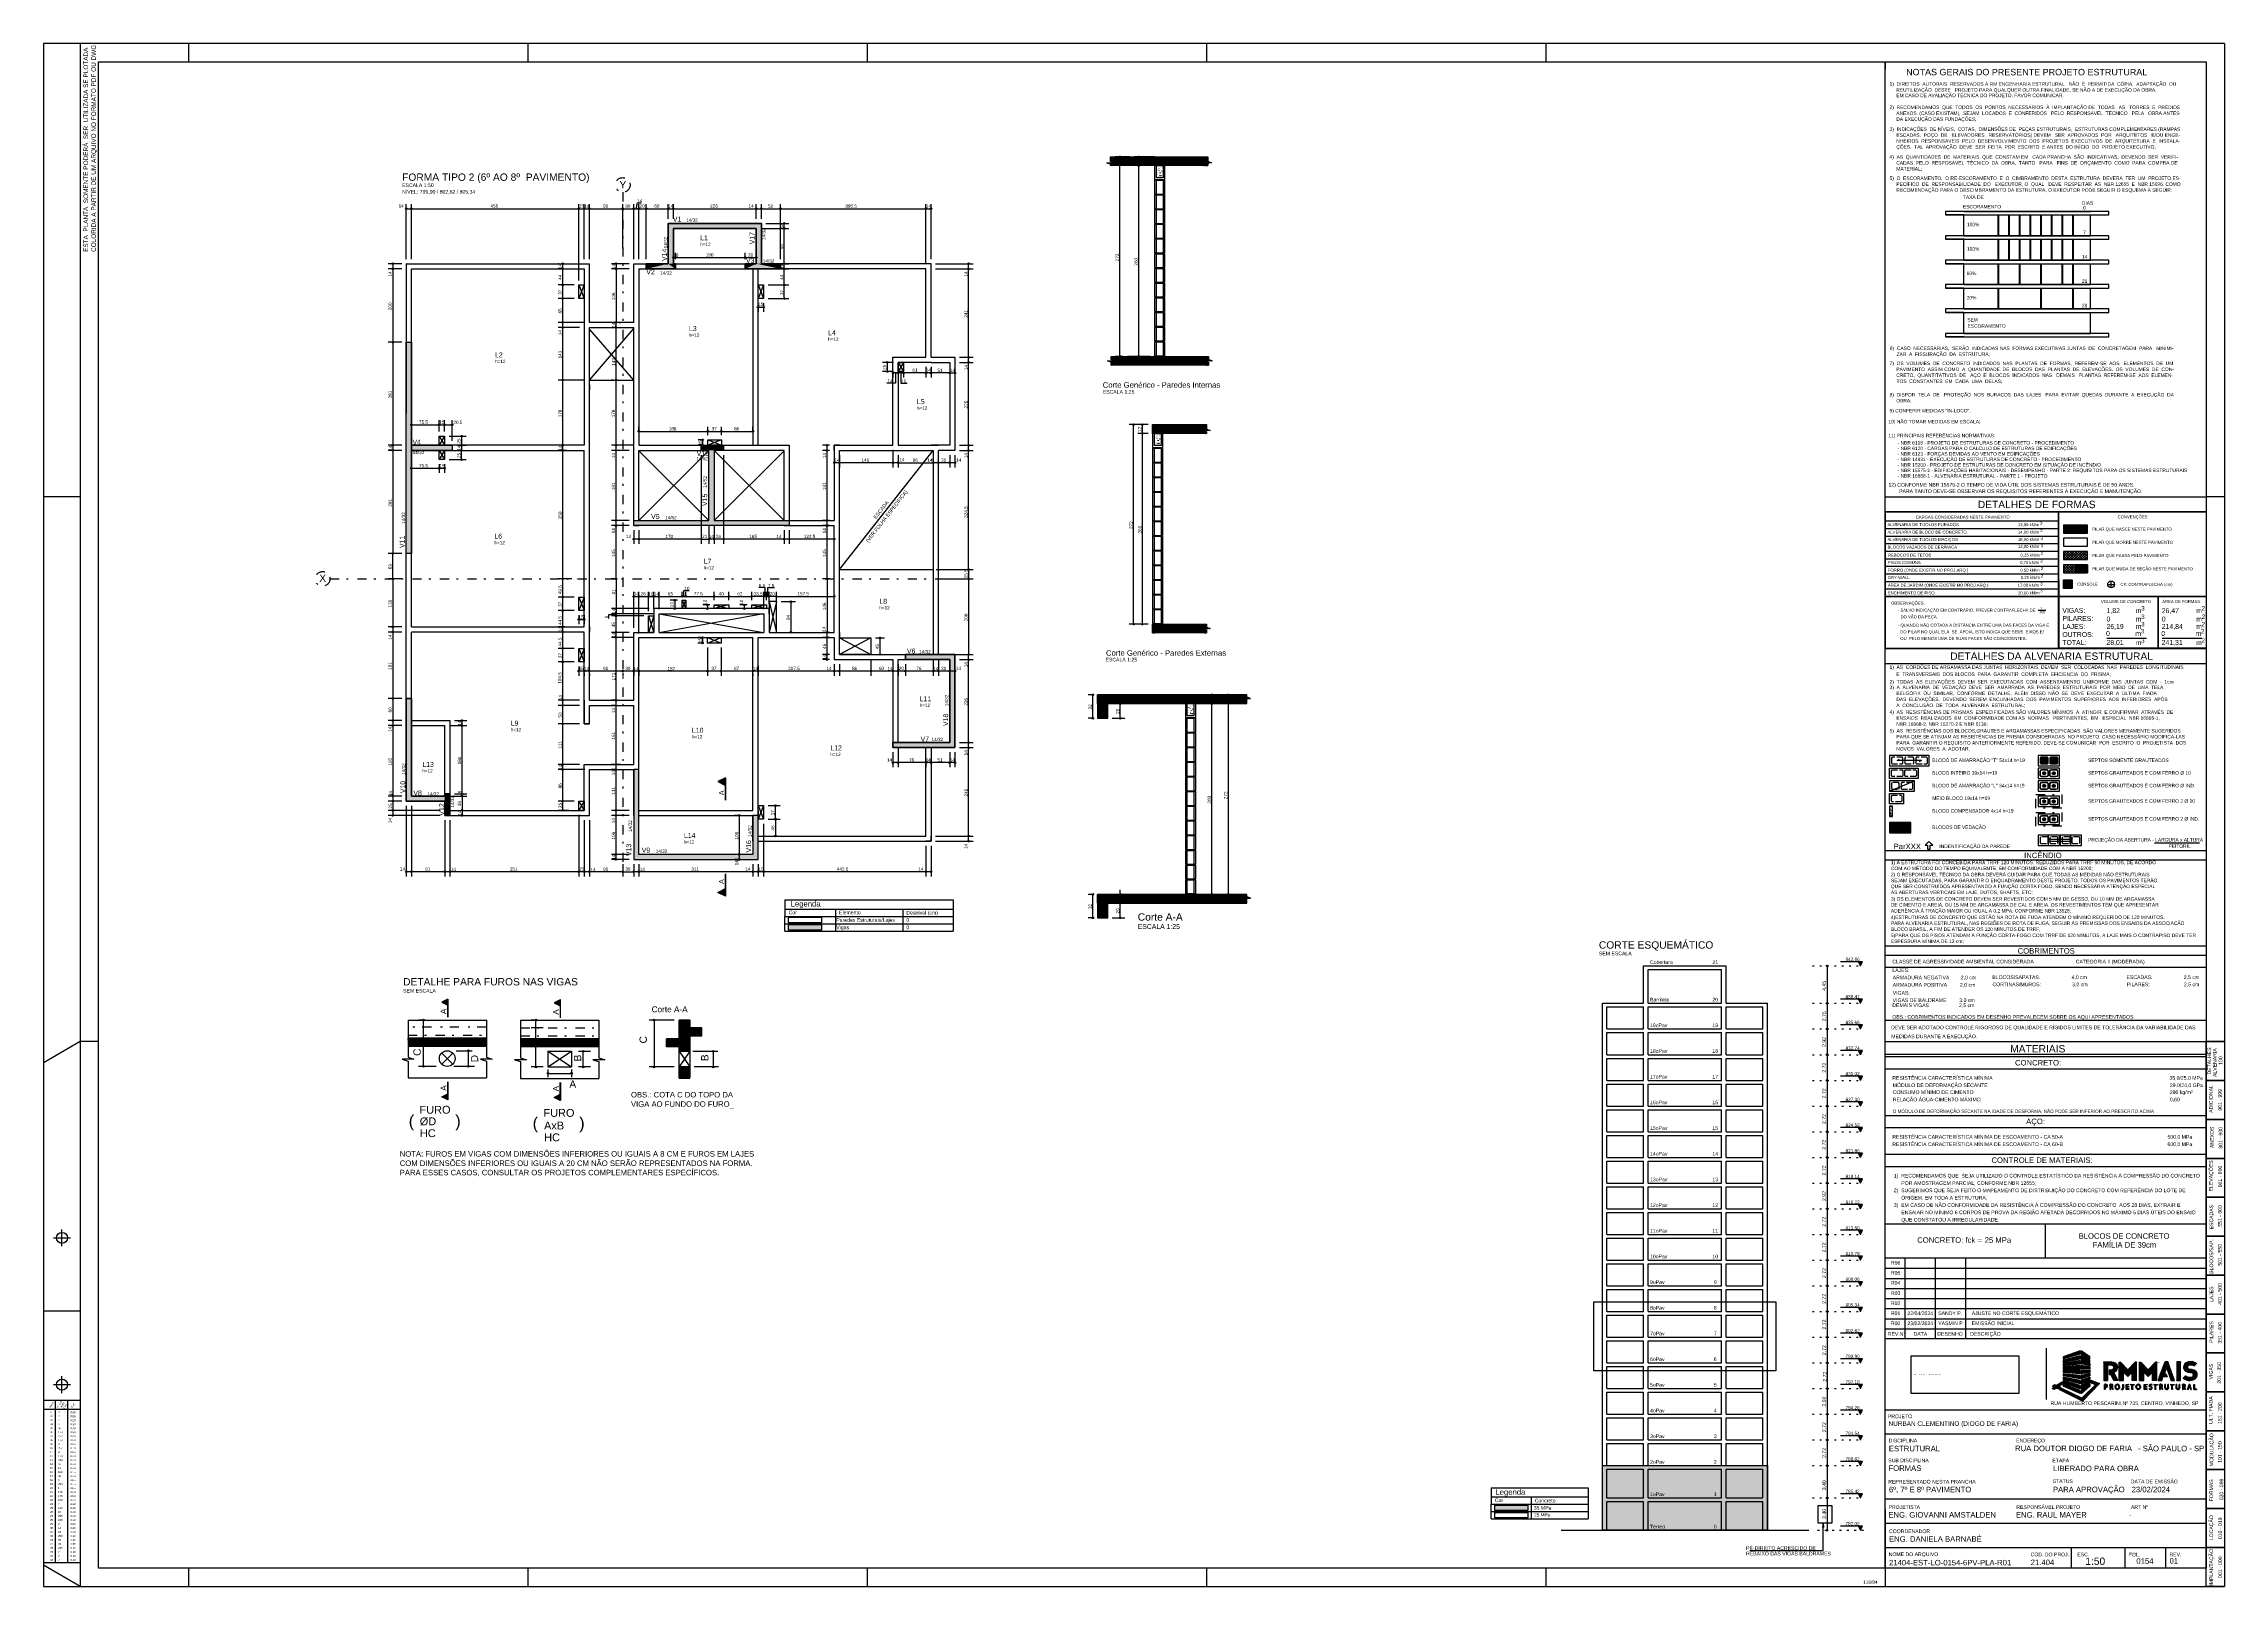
# Model space of a CAD drawing. Extents: x 0 to 119, y 0 to 84.
import ezdxf

# ---------------------------------------------------------------- set-up
doc = ezdxf.new("R2010")
doc.units = 0
doc.header["$MEASUREMENT"] = 0
for name, pattern in [('ESTILO_TQS_0002', [0.4, 0.1, -0.3]), ('ESTILO_TQS_0003', [1.5, 0.5, -0.4, 0.1, -0.5]), ('ESTILO_TQS_0005', [0.4, 0.3, -0.1])]:
    doc.linetypes.add(name, pattern=pattern)
for name, color, linetype in [('10', 252, 'CONTINUOUS'), ('15', 12, 'CONTINUOUS'), ('17', 90, 'CONTINUOUS'), ('18', 6, 'CONTINUOUS'), ('20', 1, 'CONTINUOUS'), ('23', 100, 'CONTINUOUS'), ('24', 7, 'CONTINUOUS'), ('25', 130, 'CONTINUOUS'), ('27', 250, 'CONTINUOUS'), ('29', 9, 'CONTINUOUS'), ('3', 7, 'CONTINUOUS'), ('32', 250, 'CONTINUOUS'), ('35', 255, 'CONTINUOUS'), ('37', 7, 'CONTINUOUS'), ('38', 7, 'CONTINUOUS'), ('40', 7, 'CONTINUOUS'), ('42', 7, 'CONTINUOUS'), ('47', 7, 'CONTINUOUS'), ('48', 7, 'CONTINUOUS'), ('6', 178, 'CONTINUOUS'), ('62', 7, 'CONTINUOUS'), ('65', 7, 'CONTINUOUS'), ('7', 232, 'CONTINUOUS'), ('9', 8, 'CONTINUOUS')]:
    doc.layers.add(name, color=color, linetype=linetype)
doc.styles.add('TQS_ARIAL', font='arial.ttf')

msp = doc.modelspace()

# ---------------------------------------------------------------- linework, layer by layer
at = {"layer": '10', "color": 252, "linetype": 'Continuous'}
for p, q in [((60.676271, 77.449475), (61.036271, 77.449475)), ((60.676271, 77.449475), (61.036271, 77.449475)), ((60.676271, 77.448397), (61.036271, 77.448397)), ((60.676271, 77.448397), (61.036271, 77.448397)), ((60.676271, 77.448397), (61.036271, 77.448397)), ((60.676271, 76.649475), (61.036271, 76.649475)), ((60.676271, 75.889475), (61.036271, 75.889475)), ((60.676271, 75.849475), (61.036271, 75.849475)), ((60.676271, 75.089475), (61.036271, 75.089475)), ((60.676271, 75.049475), (61.036271, 75.049475)), ((60.676271, 74.289475), (61.036271, 74.289475)), ((60.676271, 74.249475), (61.036271, 74.249475)), ((60.676271, 73.489475), (61.036271, 73.489475)), ((60.676271, 73.449475), (61.036271, 73.449475)), ((60.676271, 72.689475), (61.036271, 72.689475)), ((60.676271, 72.649475), (61.036271, 72.649475)), ((39.334696, 71.82267), (38.95465, 71.82267)), ((60.676271, 71.889475), (61.036271, 71.889475)), ((60.676271, 71.849475), (61.036271, 71.849475)), ((29.174502, 70.94267), (29.474502, 70.20267)), ((29.474502, 70.94267), (29.174502, 70.20267)), ((39.25476, 70.942632), (38.95476, 70.202632)), ((38.95476, 70.942632), (39.25476, 70.202632)), ((60.676271, 71.089475), (61.036271, 71.089475)), ((60.676271, 71.049475), (61.036271, 71.049475)), ((60.676271, 70.289475), (61.036271, 70.289475)), ((60.676271, 70.249475), (61.036271, 70.249475)), ((60.676271, 69.489475), (61.036271, 69.489475)), ((60.676271, 69.449475), (61.036271, 69.449475)), ((29.75465, 65.762782), (32.17465, 68.575692)), ((29.75465, 68.522829), (32.164608, 65.762757)), ((60.676271, 68.689475), (61.036271, 68.689475)), ((60.676271, 68.649475), (61.036271, 68.649475)), ((60.676271, 67.889475), (61.036271, 67.889475)), ((60.676271, 67.849475), (61.036271, 67.849475)), ((46.884694, 66.722668), (46.584694, 66.222691)), ((46.584714, 66.722657), (46.884694, 66.222691)), ((60.676271, 67.089475), (61.036271, 67.089475)), ((29.75465, 65.762782), (32.164608, 65.762782)), ((21.864284, 61.922403), (21.564284, 61.422403)), ((21.564284, 61.922393), (21.864284, 61.422403)), ((21.564596, 62.702478), (21.86465, 62.20255)), ((21.864596, 62.702468), (21.56464, 62.20255)), ((32.45465, 58.10267), (36.26465, 61.92267)), ((36.27465, 58.10267), (32.45465, 61.90267)), ((36.954092, 62.502665), (36.214092, 62.20267)), ((36.214102, 62.50267), (36.954092, 62.202665)), ((40.37465, 58.10267), (36.55465, 61.92267)), ((36.55465, 58.10267), (40.37465, 61.90267)), ((43.384694, 55.43267), (48.504694, 61.92267)), ((60.563927, 62.851415), (60.923927, 62.851415)), ((60.563927, 62.851415), (60.923927, 62.851415)), ((60.563927, 62.850337), (60.923927, 62.850337)), ((60.563927, 62.850337), (60.923927, 62.850337)), ((60.563927, 62.850337), (60.923927, 62.850337)), ((60.563927, 62.051415), (60.923927, 62.051415)), ((60.563927, 61.291415), (60.923927, 61.291415)), ((60.563927, 61.251415), (60.923927, 61.251415)), ((60.563927, 60.491415), (60.923927, 60.491415)), ((60.563927, 60.451415), (60.923927, 60.451415)), ((60.563927, 59.691415), (60.923927, 59.691415)), ((60.563927, 59.651415), (60.923927, 59.651415)), ((60.563927, 58.891415), (60.923927, 58.891415)), ((60.563927, 58.851415), (60.923927, 58.851415)), ((60.563927, 58.091415), (60.923927, 58.091415)), ((60.563927, 58.051415), (60.923927, 58.051415)), ((60.563927, 57.291415), (60.923927, 57.291415)), ((60.563927, 57.251415), (60.923927, 57.251415)), ((60.563927, 56.491415), (60.923927, 56.491415)), ((60.563927, 56.451415), (60.923927, 56.451415)), ((43.384692, 55.43267), (48.504694, 55.43267)), ((60.563927, 55.691415), (60.923927, 55.691415)), ((60.563927, 55.651415), (60.923927, 55.651415)), ((60.563927, 54.891415), (60.923927, 54.891415)), ((60.563927, 54.851415), (60.923927, 54.851415)), ((29.474636, 53.93339), (29.174636, 53.19339)), ((29.174636, 53.93339), (29.474636, 53.19339)), ((34.815016, 53.763), (35.015016, 53.303)), ((35.015016, 53.763), (34.815016, 53.303)), ((39.55465, 53.68267), (39.95465, 52.00267)), ((39.95465, 53.68267), (39.55465, 52.00267)), ((60.563927, 54.091415), (60.923927, 54.091415)), ((60.563927, 54.051415), (60.923927, 54.051415)), ((32.97465, 52.90267), (33.27465, 52.00267)), ((33.27465, 52.90267), (32.97465, 52.00267)), ((33.55465, 53.02267), (39.25465, 52.00267)), ((39.25465, 53.02267), (33.65465, 52.00267)), ((36.564584, 53.502786), (37.364584, 53.30267)), ((37.364584, 53.502786), (36.564584, 53.30267)), ((38.604566, 53.502786), (39.404566, 53.302786)), ((39.404566, 53.502786), (38.604566, 53.302786)), ((60.563927, 53.291415), (60.923927, 53.291415)), ((60.563927, 53.251415), (60.923927, 53.251415)), ((60.563927, 52.491415), (60.923927, 52.491415)), ((29.47465, 51.13194), (29.17465, 50.39194)), ((29.17465, 51.13194), (29.47465, 50.39194)), ((36.195103, 51.722698), (36.935103, 51.422698)), ((36.195103, 51.422698), (36.935103, 51.722698)), ((43.384694, 51.70267), (45.104691, 50.80267)), ((45.104691, 51.70267), (43.384694, 50.80267)), ((62.355013, 48.123704), (62.715013, 48.123704)), ((62.355013, 48.122626), (62.715013, 48.122626)), ((62.355013, 48.122626), (62.715013, 48.122626)), ((62.355013, 47.323704), (62.715013, 47.323704)), ((62.355013, 46.563704), (62.715013, 46.563704)), ((62.355013, 46.523704), (62.715013, 46.523704)), ((62.355013, 45.763704), (62.715013, 45.763704)), ((62.355013, 45.723704), (62.715013, 45.723704)), ((62.355013, 44.963704), (62.715013, 44.963704)), ((62.355013, 44.923704), (62.715013, 44.923704)), ((62.355013, 44.163704), (62.715013, 44.163704)), ((62.355013, 44.123704), (62.715013, 44.123704)), ((62.355013, 43.363704), (62.715013, 43.363704)), ((62.355013, 43.323704), (62.715013, 43.323704)), ((29.17465, 42.80267), (29.47465, 42.30267)), ((29.47465, 42.80267), (29.17465, 42.30267)), ((38.95465, 42.563655), (39.25465, 41.823655)), ((39.25465, 42.563655), (38.95465, 41.823655)), ((62.355013, 42.563704), (62.715013, 42.563704)), ((62.355013, 42.523704), (62.715013, 42.523704)), ((62.355013, 41.763704), (62.715013, 41.763704)), ((62.355013, 41.723704), (62.715013, 41.723704)), ((62.355013, 40.963704), (62.715013, 40.963704)), ((62.355013, 40.923704), (62.715013, 40.923704)), ((62.355013, 40.163704), (62.715013, 40.163704)), ((62.355013, 40.123704), (62.715013, 40.123704)), ((62.355013, 39.363704), (62.715013, 39.363704)), ((62.355013, 39.323704), (62.715013, 39.323704)), ((62.355013, 38.563704), (62.715013, 38.563704)), ((62.355013, 38.523704), (62.715013, 38.523704)), ((62.355013, 37.763704), (62.715013, 37.763704))]:
    msp.add_line(p, q, dxfattribs=at)
for points in [[(60.676271, 77.449475), (60.576271, 77.449475), (60.576271, 76.689475), (61.136271, 76.689475), (61.136271, 77.449475), (61.036271, 77.449475), (61.036271, 76.789475), (60.676271, 76.789475), (60.676271, 77.449475)], [(60.576271, 75.889475), (60.676271, 75.889475), (60.676271, 76.649475), (60.576271, 76.649475), (60.576271, 75.889475)], [(61.036271, 75.889475), (61.136271, 75.889475), (61.136271, 76.649475), (61.036271, 76.649475), (61.036271, 75.889475)], [(60.576271, 75.089475), (60.676271, 75.089475), (60.676271, 75.849475), (60.576271, 75.849475), (60.576271, 75.089475)], [(60.576271, 74.289475), (60.676271, 74.289475), (60.676271, 75.049475), (60.576271, 75.049475), (60.576271, 74.289475)], [(61.036271, 75.089475), (61.136271, 75.089475), (61.136271, 75.849475), (61.036271, 75.849475), (61.036271, 75.089475)], [(61.036271, 74.289475), (61.136271, 74.289475), (61.136271, 75.049475), (61.036271, 75.049475), (61.036271, 74.289475)], [(60.576271, 73.489475), (60.676271, 73.489475), (60.676271, 74.249475), (60.576271, 74.249475), (60.576271, 73.489475)], [(61.036271, 73.489475), (61.136271, 73.489475), (61.136271, 74.249475), (61.036271, 74.249475), (61.036271, 73.489475)], [(60.576271, 72.689475), (60.676271, 72.689475), (60.676271, 73.449475), (60.576271, 73.449475), (60.576271, 72.689475)], [(60.576271, 71.889475), (60.676271, 71.889475), (60.676271, 72.649475), (60.576271, 72.649475), (60.576271, 71.889475)], [(61.036271, 72.689475), (61.136271, 72.689475), (61.136271, 73.449475), (61.036271, 73.449475), (61.036271, 72.689475)], [(61.036271, 71.889475), (61.136271, 71.889475), (61.136271, 72.649475), (61.036271, 72.649475), (61.036271, 71.889475)], [(60.576271, 71.089475), (60.676271, 71.089475), (60.676271, 71.849475), (60.576271, 71.849475), (60.576271, 71.089475)], [(61.036271, 71.089475), (61.136271, 71.089475), (61.136271, 71.849475), (61.036271, 71.849475), (61.036271, 71.089475)], [(29.174502, 70.20267), (29.174502, 70.94267), (29.474502, 70.94267), (29.474502, 70.20267), (29.174502, 70.20267)], [(38.95476, 70.202632), (38.95476, 70.942632), (39.25476, 70.942632), (39.25476, 70.202632), (38.95476, 70.202632)], [(60.576271, 70.289475), (60.676271, 70.289475), (60.676271, 71.049475), (60.576271, 71.049475), (60.576271, 70.289475)], [(60.576271, 69.489475), (60.676271, 69.489475), (60.676271, 70.249475), (60.576271, 70.249475), (60.576271, 69.489475)], [(61.036271, 70.289475), (61.136271, 70.289475), (61.136271, 71.049475), (61.036271, 71.049475), (61.036271, 70.289475)], [(61.036271, 69.489475), (61.136271, 69.489475), (61.136271, 70.249475), (61.036271, 70.249475), (61.036271, 69.489475)], [(60.576271, 68.689475), (60.676271, 68.689475), (60.676271, 69.449475), (60.576271, 69.449475), (60.576271, 68.689475)], [(61.036271, 68.689475), (61.136271, 68.689475), (61.136271, 69.449475), (61.036271, 69.449475), (61.036271, 68.689475)], [(60.576271, 67.889475), (60.676271, 67.889475), (60.676271, 68.649475), (60.576271, 68.649475), (60.576271, 67.889475)], [(60.576271, 67.089475), (60.676271, 67.089475), (60.676271, 67.849475), (60.576271, 67.849475), (60.576271, 67.089475)], [(61.036271, 67.889475), (61.136271, 67.889475), (61.136271, 68.649475), (61.036271, 68.649475), (61.036271, 67.889475)], [(61.036271, 67.089475), (61.136271, 67.089475), (61.136271, 67.849475), (61.036271, 67.849475), (61.036271, 67.089475)], [(46.884694, 66.222691), (46.584694, 66.222691), (46.584694, 66.722668), (46.884694, 66.722668), (46.884694, 66.222691)], [(21.564284, 61.922403), (21.864284, 61.922403), (21.864284, 61.422403), (21.564284, 61.422403), (21.564284, 61.922403)], [(21.564596, 62.702478), (21.864811, 62.702478), (21.864811, 62.202393), (21.564596, 62.202393), (21.564596, 62.702478)], [(36.214452, 62.502589), (36.954092, 62.502589), (36.954092, 62.202665), (36.214452, 62.202665), (36.214452, 62.502589)], [(60.563927, 62.851415), (60.463927, 62.851415), (60.463927, 62.091415), (61.023927, 62.091415), (61.023927, 62.851415), (60.923927, 62.851415), (60.923927, 62.191415), (60.563927, 62.191415), (60.563927, 62.851415)], [(60.463927, 61.291415), (60.563927, 61.291415), (60.563927, 62.051415), (60.463927, 62.051415), (60.463927, 61.291415)], [(60.923927, 61.291415), (61.023927, 61.291415), (61.023927, 62.051415), (60.923927, 62.051415), (60.923927, 61.291415)], [(60.463927, 60.491415), (60.563927, 60.491415), (60.563927, 61.251415), (60.463927, 61.251415), (60.463927, 60.491415)], [(60.923927, 60.491415), (61.023927, 60.491415), (61.023927, 61.251415), (60.923927, 61.251415), (60.923927, 60.491415)], [(60.463927, 59.691415), (60.563927, 59.691415), (60.563927, 60.451415), (60.463927, 60.451415), (60.463927, 59.691415)], [(60.463927, 58.891415), (60.563927, 58.891415), (60.563927, 59.651415), (60.463927, 59.651415), (60.463927, 58.891415)], [(60.923927, 59.691415), (61.023927, 59.691415), (61.023927, 60.451415), (60.923927, 60.451415), (60.923927, 59.691415)], [(60.923927, 58.891415), (61.023927, 58.891415), (61.023927, 59.651415), (60.923927, 59.651415), (60.923927, 58.891415)], [(60.463927, 58.091415), (60.563927, 58.091415), (60.563927, 58.851415), (60.463927, 58.851415), (60.463927, 58.091415)], [(60.923927, 58.091415), (61.023927, 58.091415), (61.023927, 58.851415), (60.923927, 58.851415), (60.923927, 58.091415)], [(60.463927, 57.291415), (60.563927, 57.291415), (60.563927, 58.051415), (60.463927, 58.051415), (60.463927, 57.291415)], [(60.463927, 56.491415), (60.563927, 56.491415), (60.563927, 57.251415), (60.463927, 57.251415), (60.463927, 56.491415)], [(60.923927, 57.291415), (61.023927, 57.291415), (61.023927, 58.051415), (60.923927, 58.051415), (60.923927, 57.291415)], [(60.923927, 56.491415), (61.023927, 56.491415), (61.023927, 57.251415), (60.923927, 57.251415), (60.923927, 56.491415)], [(60.463927, 55.691415), (60.563927, 55.691415), (60.563927, 56.451415), (60.463927, 56.451415), (60.463927, 55.691415)], [(60.923927, 55.691415), (61.023927, 55.691415), (61.023927, 56.451415), (60.923927, 56.451415), (60.923927, 55.691415)], [(60.463927, 54.891415), (60.563927, 54.891415), (60.563927, 55.651415), (60.463927, 55.651415), (60.463927, 54.891415)], [(60.463927, 54.091415), (60.563927, 54.091415), (60.563927, 54.851415), (60.463927, 54.851415), (60.463927, 54.091415)], [(60.923927, 54.891415), (61.023927, 54.891415), (61.023927, 55.651415), (60.923927, 55.651415), (60.923927, 54.891415)], [(60.923927, 54.091415), (61.023927, 54.091415), (61.023927, 54.851415), (60.923927, 54.851415), (60.923927, 54.091415)], [(29.174636, 53.19339), (29.174636, 53.93339), (29.474636, 53.93339), (29.474636, 53.19339), (29.174636, 53.19339)], [(34.815016, 53.763), (35.015016, 53.763), (35.015016, 53.303), (34.815016, 53.303), (34.815016, 53.763)], [(39.55465, 52.00267), (39.95465, 52.00267), (39.95465, 53.68267), (39.55465, 53.68267), (39.55465, 52.00267)], [(60.463927, 53.291415), (60.563927, 53.291415), (60.563927, 54.051415), (60.463927, 54.051415), (60.463927, 53.291415)], [(60.923927, 53.291415), (61.023927, 53.291415), (61.023927, 54.051415), (60.923927, 54.051415), (60.923927, 53.291415)], [(33.27465, 52.00267), (32.97465, 52.00267), (32.97465, 52.90267), (33.27465, 52.90267), (33.27465, 52.00267)], [(36.564584, 53.502786), (37.364584, 53.502786), (37.364584, 53.30267), (36.564584, 53.30267), (36.564584, 53.502786)], [(38.604566, 53.502786), (39.404566, 53.502786), (39.404566, 53.302786), (38.604566, 53.302786), (38.604566, 53.502786)], [(60.463927, 52.491415), (60.563927, 52.491415), (60.563927, 53.251415), (60.463927, 53.251415), (60.463927, 52.491415)], [(60.923927, 52.491415), (61.023927, 52.491415), (61.023927, 53.251415), (60.923927, 53.251415), (60.923927, 52.491415)], [(29.17465, 50.39194), (29.17465, 51.13194), (29.47465, 51.13194), (29.47465, 50.39194), (29.17465, 50.39194)], [(36.935103, 51.422698), (36.195103, 51.422698), (36.195103, 51.722698), (36.935103, 51.722698), (36.935103, 51.422698)], [(43.384694, 51.70267), (45.104691, 51.70267), (45.104691, 50.80267), (43.384694, 50.80267), (43.384694, 51.70267)], [(62.355013, 48.123704), (62.255013, 48.123704), (62.255013, 47.363704), (62.815013, 47.363704), (62.815013, 48.123704), (62.715013, 48.123704), (62.715013, 47.463704), (62.355013, 47.463704), (62.355013, 48.123704)], [(62.255013, 46.563704), (62.355013, 46.563704), (62.355013, 47.323704), (62.255013, 47.323704), (62.255013, 46.563704)], [(62.255013, 45.763704), (62.355013, 45.763704), (62.355013, 46.523704), (62.255013, 46.523704), (62.255013, 45.763704)], [(62.715013, 46.563704), (62.815013, 46.563704), (62.815013, 47.323704), (62.715013, 47.323704), (62.715013, 46.563704)], [(62.715013, 45.763704), (62.815013, 45.763704), (62.815013, 46.523704), (62.715013, 46.523704), (62.715013, 45.763704)], [(62.255013, 44.963704), (62.355013, 44.963704), (62.355013, 45.723704), (62.255013, 45.723704), (62.255013, 44.963704)], [(62.715013, 44.963704), (62.815013, 44.963704), (62.815013, 45.723704), (62.715013, 45.723704), (62.715013, 44.963704)], [(62.255013, 44.163704), (62.355013, 44.163704), (62.355013, 44.923704), (62.255013, 44.923704), (62.255013, 44.163704)], [(62.255013, 43.363704), (62.355013, 43.363704), (62.355013, 44.123704), (62.255013, 44.123704), (62.255013, 43.363704)], [(62.715013, 44.163704), (62.815013, 44.163704), (62.815013, 44.923704), (62.715013, 44.923704), (62.715013, 44.163704)], [(62.715013, 43.363704), (62.815013, 43.363704), (62.815013, 44.123704), (62.715013, 44.123704), (62.715013, 43.363704)], [(62.255013, 42.563704), (62.355013, 42.563704), (62.355013, 43.323704), (62.255013, 43.323704), (62.255013, 42.563704)], [(62.715013, 42.563704), (62.815013, 42.563704), (62.815013, 43.323704), (62.715013, 43.323704), (62.715013, 42.563704)], [(29.17465, 42.80267), (29.47465, 42.80267), (29.47465, 42.30267), (29.17465, 42.30267), (29.17465, 42.80267)], [(38.95465, 41.823655), (38.95465, 42.563655), (39.25465, 42.563655), (39.25465, 41.823655), (38.95465, 41.823655)], [(62.255013, 41.763704), (62.355013, 41.763704), (62.355013, 42.523704), (62.255013, 42.523704), (62.255013, 41.763704)], [(62.255013, 40.963704), (62.355013, 40.963704), (62.355013, 41.723704), (62.255013, 41.723704), (62.255013, 40.963704)], [(62.715013, 41.763704), (62.815013, 41.763704), (62.815013, 42.523704), (62.715013, 42.523704), (62.715013, 41.763704)], [(62.715013, 40.963704), (62.815013, 40.963704), (62.815013, 41.723704), (62.715013, 41.723704), (62.715013, 40.963704)], [(62.255013, 40.163704), (62.355013, 40.163704), (62.355013, 40.923704), (62.255013, 40.923704), (62.255013, 40.163704)], [(62.715013, 40.163704), (62.815013, 40.163704), (62.815013, 40.923704), (62.715013, 40.923704), (62.715013, 40.163704)], [(62.255013, 39.363704), (62.355013, 39.363704), (62.355013, 40.123704), (62.255013, 40.123704), (62.255013, 39.363704)], [(62.255013, 38.563704), (62.355013, 38.563704), (62.355013, 39.323704), (62.255013, 39.323704), (62.255013, 38.563704)], [(62.715013, 39.363704), (62.815013, 39.363704), (62.815013, 40.123704), (62.715013, 40.123704), (62.715013, 39.363704)], [(62.715013, 38.563704), (62.815013, 38.563704), (62.815013, 39.323704), (62.715013, 39.323704), (62.715013, 38.563704)], [(62.255013, 37.763704), (62.355013, 37.763704), (62.355013, 38.523704), (62.255013, 38.523704), (62.255013, 37.763704)], [(62.715013, 37.763704), (62.815013, 37.763704), (62.815013, 38.523704), (62.715013, 38.523704), (62.715013, 37.763704)]]:
    msp.add_lwpolyline(points, dxfattribs=at)
at = {"layer": '15', "color": 12, "linetype": 'ESTILO_TQS_0003'}
for points in [[(108.627026, 43.164035), (110.034129, 43.164035), (110.034129, 42.423822), (108.627026, 42.423822), (108.627026, 43.164035)], [(108.627026, 42.189463), (110.034129, 42.189463), (110.034129, 41.44925), (108.627026, 41.44925), (108.627026, 42.189463)]]:
    msp.add_lwpolyline(points, dxfattribs=at)
at = {"layer": '17', "color": 90, "linetype": 'Continuous'}
for p, q in [((108.864602, 43.774576), (108.904602, 43.814576)), ((108.864602, 43.494576), (108.864602, 43.774576)), ((108.904602, 43.454576), (108.864602, 43.494576)), ((108.904602, 43.814576), (109.244602, 43.814576)), ((109.244602, 43.454576), (108.904602, 43.454576)), ((109.031794, 43.576828), (109.09175, 43.705405)), ((109.244602, 43.814576), (109.284602, 43.774577)), ((109.284602, 43.494576), (109.244602, 43.454576)), ((109.284602, 43.774577), (109.284602, 43.494576)), ((109.384602, 43.774576), (109.424602, 43.814576)), ((109.384602, 43.494576), (109.384602, 43.774576)), ((109.424602, 43.454576), (109.384602, 43.494576)), ((109.424602, 43.814576), (109.764602, 43.814576)), ((109.764602, 43.454576), (109.424602, 43.454576)), ((109.54055, 43.590228), (109.599562, 43.56271)), ((109.764602, 43.814576), (109.804602, 43.774577)), ((109.804602, 43.494576), (109.764602, 43.454576)), ((109.804602, 43.774577), (109.804602, 43.494576)), ((108.864602, 41.958856), (108.904602, 41.998856)), ((108.864602, 41.678856), (108.864602, 41.958856)), ((108.904602, 41.638856), (108.864602, 41.678856)), ((108.904602, 41.998856), (109.244602, 41.998856)), ((109.244602, 41.638856), (108.904602, 41.638856)), ((109.010552, 41.85129), (109.139006, 41.791391)), ((109.244602, 41.998856), (109.284602, 41.958857)), ((109.284602, 41.678856), (109.244602, 41.638856)), ((109.284602, 41.958857), (109.284602, 41.678856)), ((109.384602, 41.958856), (109.424602, 41.998856)), ((109.384602, 41.678856), (109.384602, 41.958856)), ((109.424602, 41.638856), (109.384602, 41.678856)), ((109.424602, 41.998856), (109.764602, 41.998856)), ((109.764602, 41.638856), (109.424602, 41.638856)), ((109.524689, 41.79341), (109.566919, 41.884967)), ((109.764602, 41.998856), (109.804602, 41.958856)), ((109.804602, 41.678856), (109.764602, 41.638856)), ((109.804602, 41.958856), (109.804602, 41.678856))]:
    msp.add_line(p, q, dxfattribs=at)
for points in [[(109.073402, 43.634576), (109.073408, 43.634455), (109.073427, 43.634335), (109.073457, 43.634217), (109.0735, 43.634103), (109.073553, 43.633994), (109.073617, 43.633891), (109.073692, 43.633795), (109.073776, 43.633707), (109.073868, 43.633628), (109.073968, 43.633558), (109.074074, 43.633499), (109.074186, 43.633451), (109.074302, 43.633415), (109.074421, 43.63339), (109.074542, 43.633378), (109.074663, 43.633378), (109.074784, 43.63339), (109.074903, 43.633415), (109.075019, 43.633451), (109.075131, 43.633499), (109.075237, 43.633558), (109.075337, 43.633628), (109.075429, 43.633707), (109.075513, 43.633795), (109.075587, 43.633891), (109.075652, 43.633994), (109.075705, 43.634103), (109.075747, 43.634217), (109.075778, 43.634335), (109.075796, 43.634455), (109.075802, 43.634576), (108.999002, 43.634576), (108.99939, 43.642225), (109.00055, 43.649795), (109.002469, 43.657208), (109.005129, 43.66439), (109.008502, 43.671265), (109.012553, 43.677764), (109.01724, 43.68382), (109.022516, 43.689371), (109.028327, 43.694359), (109.034613, 43.698734), (109.041308, 43.70245), (109.048346, 43.705471), (109.055653, 43.707763), (109.063154, 43.709305), (109.070773, 43.710079), (109.078431, 43.710079), (109.08605, 43.709305), (109.093552, 43.707763), (109.100859, 43.705471), (109.107896, 43.70245), (109.114592, 43.698734), (109.120878, 43.694359), (109.126688, 43.689371), (109.131964, 43.68382), (109.136652, 43.677764), (109.140703, 43.671265), (109.144076, 43.66439), (109.146735, 43.657208), (109.148655, 43.649795), (109.149814, 43.642225), (109.150202, 43.634576), (109.073402, 43.634576)], [(109.075802, 43.634576), (109.075796, 43.634698), (109.075778, 43.634818), (109.075747, 43.634936), (109.075705, 43.63505), (109.075652, 43.635159), (109.075587, 43.635262), (109.075513, 43.635358), (109.075429, 43.635446), (109.075337, 43.635525), (109.075237, 43.635595), (109.075131, 43.635654), (109.075019, 43.635702), (109.074903, 43.635738), (109.074784, 43.635763), (109.074663, 43.635775), (109.074542, 43.635775), (109.074421, 43.635763), (109.074302, 43.635738), (109.074186, 43.635702), (109.074074, 43.635654), (109.073968, 43.635595), (109.073868, 43.635525), (109.073776, 43.635446), (109.073692, 43.635358), (109.073617, 43.635262), (109.073553, 43.635159), (109.0735, 43.63505), (109.073457, 43.634936), (109.073427, 43.634818), (109.073408, 43.634698), (109.073402, 43.634576), (109.150202, 43.634576), (109.149814, 43.626928), (109.148655, 43.619358), (109.146735, 43.611945), (109.144076, 43.604763), (109.140703, 43.597888), (109.136652, 43.591389), (109.131964, 43.585333), (109.126688, 43.579782), (109.120878, 43.574794), (109.114592, 43.570419), (109.107896, 43.566702), (109.100859, 43.563682), (109.093552, 43.56139), (109.08605, 43.559848), (109.078431, 43.559073), (109.070773, 43.559073), (109.063154, 43.559848), (109.055653, 43.56139), (109.048346, 43.563682), (109.041308, 43.566702), (109.034613, 43.570419), (109.028327, 43.574794), (109.022516, 43.579782), (109.01724, 43.585333), (109.012553, 43.591389), (109.008502, 43.597888), (109.005129, 43.604763), (109.002469, 43.611945), (109.00055, 43.619358), (108.99939, 43.626928), (108.999002, 43.634576), (109.075802, 43.634576)], [(109.593402, 43.634576), (109.593408, 43.634455), (109.593427, 43.634335), (109.593457, 43.634217), (109.5935, 43.634103), (109.593553, 43.633994), (109.593617, 43.633891), (109.593692, 43.633795), (109.593776, 43.633707), (109.593868, 43.633627), (109.593968, 43.633558), (109.594074, 43.633499), (109.594186, 43.633451), (109.594302, 43.633415), (109.594421, 43.63339), (109.594542, 43.633378), (109.594663, 43.633378), (109.594784, 43.63339), (109.594903, 43.633415), (109.595019, 43.633451), (109.595131, 43.633499), (109.595237, 43.633558), (109.595337, 43.633627), (109.595429, 43.633707), (109.595513, 43.633795), (109.595587, 43.633891), (109.595652, 43.633994), (109.595705, 43.634103), (109.595747, 43.634217), (109.595778, 43.634335), (109.595796, 43.634455), (109.595802, 43.634576), (109.519002, 43.634576), (109.51939, 43.642225), (109.52055, 43.649795), (109.522469, 43.657208), (109.525129, 43.66439), (109.528502, 43.671265), (109.532553, 43.677764), (109.53724, 43.68382), (109.542516, 43.689371), (109.548327, 43.694359), (109.554613, 43.698734), (109.561308, 43.70245), (109.568346, 43.70547), (109.575653, 43.707763), (109.583154, 43.709305), (109.590773, 43.710079), (109.598431, 43.710079), (109.60605, 43.709305), (109.613552, 43.707763), (109.620859, 43.70547), (109.627896, 43.70245), (109.634592, 43.698734), (109.640878, 43.694359), (109.646688, 43.689371), (109.651964, 43.68382), (109.656652, 43.677764), (109.660703, 43.671265), (109.664076, 43.66439), (109.666735, 43.657208), (109.668655, 43.649795), (109.669814, 43.642225), (109.670202, 43.634576), (109.593402, 43.634576)], [(109.595802, 43.634576), (109.595796, 43.634698), (109.595778, 43.634818), (109.595747, 43.634936), (109.595705, 43.63505), (109.595652, 43.635159), (109.595587, 43.635262), (109.595513, 43.635358), (109.595429, 43.635446), (109.595337, 43.635525), (109.595237, 43.635595), (109.595131, 43.635654), (109.595019, 43.635702), (109.594903, 43.635738), (109.594784, 43.635763), (109.594663, 43.635775), (109.594542, 43.635775), (109.594421, 43.635763), (109.594302, 43.635738), (109.594186, 43.635702), (109.594074, 43.635654), (109.593968, 43.635595), (109.593868, 43.635525), (109.593776, 43.635446), (109.593692, 43.635358), (109.593617, 43.635262), (109.593553, 43.635159), (109.5935, 43.63505), (109.593457, 43.634936), (109.593427, 43.634818), (109.593408, 43.634698), (109.593402, 43.634576), (109.670202, 43.634576), (109.669814, 43.626928), (109.668655, 43.619358), (109.666735, 43.611945), (109.664076, 43.604763), (109.660703, 43.597888), (109.656652, 43.591389), (109.651964, 43.585333), (109.646688, 43.579782), (109.640878, 43.574794), (109.634592, 43.570419), (109.627896, 43.566702), (109.620859, 43.563682), (109.613552, 43.56139), (109.60605, 43.559848), (109.598431, 43.559073), (109.590773, 43.559073), (109.583154, 43.559848), (109.575653, 43.56139), (109.568346, 43.563682), (109.561308, 43.566702), (109.554613, 43.570419), (109.548327, 43.574794), (109.542516, 43.579782), (109.53724, 43.585333), (109.532553, 43.591389), (109.528502, 43.597888), (109.525129, 43.604763), (109.522469, 43.611945), (109.52055, 43.619358), (109.51939, 43.626928), (109.519002, 43.634576), (109.595802, 43.634576)], [(109.073402, 41.818856), (109.073408, 41.818735), (109.073427, 41.818615), (109.073457, 41.818497), (109.0735, 41.818383), (109.073553, 41.818274), (109.073617, 41.818171), (109.073692, 41.818075), (109.073776, 41.817987), (109.073868, 41.817907), (109.073968, 41.817838), (109.074074, 41.817779), (109.074186, 41.817731), (109.074302, 41.817695), (109.074421, 41.81767), (109.074542, 41.817658), (109.074663, 41.817658), (109.074784, 41.81767), (109.074903, 41.817695), (109.075019, 41.817731), (109.075131, 41.817779), (109.075237, 41.817838), (109.075337, 41.817907), (109.075429, 41.817987), (109.075513, 41.818075), (109.075587, 41.818171), (109.075652, 41.818274), (109.075705, 41.818383), (109.075747, 41.818497), (109.075778, 41.818615), (109.075796, 41.818735), (109.075802, 41.818856), (108.999002, 41.818856), (108.99939, 41.826505), (109.00055, 41.834075), (109.002469, 41.841488), (109.005129, 41.84867), (109.008502, 41.855545), (109.012553, 41.862044), (109.01724, 41.8681), (109.022516, 41.873651), (109.028327, 41.878639), (109.034613, 41.883014), (109.041308, 41.88673), (109.048346, 41.88975), (109.055653, 41.892043), (109.063154, 41.893585), (109.070773, 41.894359), (109.078431, 41.894359), (109.08605, 41.893585), (109.093552, 41.892043), (109.100859, 41.88975), (109.107896, 41.88673), (109.114592, 41.883014), (109.120878, 41.878639), (109.126688, 41.873651), (109.131964, 41.8681), (109.136652, 41.862044), (109.140703, 41.855545), (109.144076, 41.84867), (109.146735, 41.841488), (109.148655, 41.834075), (109.149814, 41.826505), (109.150202, 41.818856), (109.073402, 41.818856)], [(109.075802, 41.818856), (109.075796, 41.818978), (109.075778, 41.819098), (109.075747, 41.819216), (109.075705, 41.81933), (109.075652, 41.819439), (109.075587, 41.819542), (109.075513, 41.819638), (109.075429, 41.819726), (109.075337, 41.819805), (109.075237, 41.819875), (109.075131, 41.819934), (109.075019, 41.819982), (109.074903, 41.820018), (109.074784, 41.820043), (109.074663, 41.820055), (109.074542, 41.820055), (109.074421, 41.820043), (109.074302, 41.820018), (109.074186, 41.819982), (109.074074, 41.819934), (109.073968, 41.819875), (109.073868, 41.819805), (109.073776, 41.819726), (109.073692, 41.819638), (109.073617, 41.819542), (109.073553, 41.819439), (109.0735, 41.81933), (109.073457, 41.819216), (109.073427, 41.819098), (109.073408, 41.818978), (109.073402, 41.818856), (109.150202, 41.818856), (109.149814, 41.811208), (109.148655, 41.803638), (109.146735, 41.796225), (109.144076, 41.789043), (109.140703, 41.782168), (109.136652, 41.775669), (109.131964, 41.769613), (109.126688, 41.764062), (109.120878, 41.759074), (109.114592, 41.754699), (109.107896, 41.750982), (109.100859, 41.747962), (109.093552, 41.74567), (109.08605, 41.744128), (109.078431, 41.743353), (109.070773, 41.743353), (109.063154, 41.744128), (109.055653, 41.74567), (109.048346, 41.747962), (109.041308, 41.750982), (109.034613, 41.754699), (109.028327, 41.759074), (109.022516, 41.764062), (109.01724, 41.769613), (109.012553, 41.775669), (109.008502, 41.782168), (109.005129, 41.789043), (109.002469, 41.796225), (109.00055, 41.803638), (108.99939, 41.811208), (108.999002, 41.818856), (109.075802, 41.818856)], [(109.593402, 41.818856), (109.593408, 41.818735), (109.593427, 41.818615), (109.593457, 41.818497), (109.5935, 41.818383), (109.593553, 41.818274), (109.593617, 41.818171), (109.593692, 41.818075), (109.593776, 41.817987), (109.593868, 41.817907), (109.593968, 41.817838), (109.594074, 41.817779), (109.594186, 41.817731), (109.594302, 41.817695), (109.594421, 41.81767), (109.594542, 41.817658), (109.594663, 41.817658), (109.594784, 41.81767), (109.594903, 41.817695), (109.595019, 41.817731), (109.595131, 41.817779), (109.595237, 41.817838), (109.595337, 41.817907), (109.595429, 41.817987), (109.595513, 41.818075), (109.595587, 41.818171), (109.595652, 41.818274), (109.595705, 41.818383), (109.595747, 41.818497), (109.595778, 41.818615), (109.595796, 41.818735), (109.595802, 41.818856), (109.519002, 41.818856), (109.51939, 41.826505), (109.52055, 41.834075), (109.522469, 41.841488), (109.525129, 41.84867), (109.528502, 41.855545), (109.532553, 41.862044), (109.53724, 41.8681), (109.542516, 41.873651), (109.548327, 41.878639), (109.554613, 41.883014), (109.561308, 41.88673), (109.568346, 41.88975), (109.575653, 41.892043), (109.583154, 41.893585), (109.590773, 41.894359), (109.598431, 41.894359), (109.60605, 41.893585), (109.613552, 41.892043), (109.620859, 41.88975), (109.627896, 41.88673), (109.634592, 41.883014), (109.640878, 41.878639), (109.646688, 41.873651), (109.651964, 41.8681), (109.656652, 41.862044), (109.660703, 41.855545), (109.664076, 41.84867), (109.666735, 41.841488), (109.668655, 41.834075), (109.669814, 41.826505), (109.670202, 41.818856), (109.593402, 41.818856)], [(109.595802, 41.818856), (109.595796, 41.818978), (109.595778, 41.819098), (109.595747, 41.819216), (109.595705, 41.81933), (109.595652, 41.819439), (109.595587, 41.819542), (109.595513, 41.819638), (109.595429, 41.819726), (109.595337, 41.819805), (109.595237, 41.819875), (109.595131, 41.819934), (109.595019, 41.819982), (109.594903, 41.820018), (109.594784, 41.820042), (109.594663, 41.820055), (109.594542, 41.820055), (109.594421, 41.820042), (109.594302, 41.820018), (109.594186, 41.819982), (109.594074, 41.819934), (109.593968, 41.819875), (109.593868, 41.819805), (109.593776, 41.819726), (109.593692, 41.819638), (109.593617, 41.819542), (109.593553, 41.819439), (109.5935, 41.81933), (109.593457, 41.819216), (109.593427, 41.819098), (109.593408, 41.818978), (109.593402, 41.818856), (109.670202, 41.818856), (109.669814, 41.811208), (109.668655, 41.803638), (109.666735, 41.796224), (109.664076, 41.789043), (109.660703, 41.782168), (109.656652, 41.775668), (109.651964, 41.769613), (109.646688, 41.764062), (109.640878, 41.759074), (109.634592, 41.754699), (109.627896, 41.750982), (109.620859, 41.747962), (109.613552, 41.74567), (109.60605, 41.744128), (109.598431, 41.743353), (109.590773, 41.743353), (109.583154, 41.744128), (109.575653, 41.74567), (109.568346, 41.747962), (109.561308, 41.750982), (109.554613, 41.754699), (109.548327, 41.759074), (109.542516, 41.764062), (109.53724, 41.769613), (109.532553, 41.775668), (109.528502, 41.782168), (109.525129, 41.789043), (109.522469, 41.796224), (109.52055, 41.803638), (109.51939, 41.811208), (109.519002, 41.818856), (109.595802, 41.818856)]]:
    msp.add_lwpolyline(points, dxfattribs=at)
for centre in [(109.074602, 43.634576), (109.594602, 43.634576), (109.074602, 41.818856), (109.594602, 41.818856)]:
    msp.add_circle(centre, 0.0744, dxfattribs=at)
for points in [[(109.073402, 43.634576), (108.999002, 43.634576), (108.99939, 43.642225)], [(109.073868, 43.635525), (108.99939, 43.626928), (108.999002, 43.634576)], [(109.073402, 43.634576), (108.99939, 43.642225), (109.00055, 43.649795)], [(109.073868, 43.635525), (109.00055, 43.619358), (108.99939, 43.626928)], [(109.073402, 43.634576), (109.00055, 43.649795), (109.002469, 43.657208)], [(109.073868, 43.635525), (109.002469, 43.611945), (109.00055, 43.619358)], [(109.073402, 43.634576), (109.002469, 43.657208), (109.005129, 43.66439)], [(109.073868, 43.635525), (109.005129, 43.604763), (109.002469, 43.611945)], [(109.073402, 43.634576), (109.005129, 43.66439), (109.008502, 43.671265)], [(109.073868, 43.635525), (109.008502, 43.597888), (109.005129, 43.604763)], [(109.073402, 43.634576), (109.008502, 43.671265), (109.012553, 43.677764)], [(109.073868, 43.635525), (109.012553, 43.591389), (109.008502, 43.597888)], [(109.073402, 43.634576), (109.012553, 43.677764), (109.01724, 43.68382)], [(109.073868, 43.635525), (109.01724, 43.585333), (109.012553, 43.591389)], [(109.073402, 43.634576), (109.01724, 43.68382), (109.022516, 43.689371)], [(109.073868, 43.635525), (109.022516, 43.579782), (109.01724, 43.585333)], [(109.073402, 43.634576), (109.022516, 43.689371), (109.028327, 43.694359)], [(109.073868, 43.635525), (109.028327, 43.574794), (109.022516, 43.579782)], [(109.073402, 43.634576), (109.028327, 43.694359), (109.034613, 43.698734)], [(109.073868, 43.635525), (109.034613, 43.570419), (109.028327, 43.574794)], [(109.073402, 43.634576), (109.034613, 43.698734), (109.041308, 43.70245)], [(109.073868, 43.635525), (109.041308, 43.566702), (109.034613, 43.570419)], [(109.073402, 43.634576), (109.041308, 43.70245), (109.048346, 43.705471)], [(109.073868, 43.635525), (109.048346, 43.563682), (109.041308, 43.566702)], [(109.073402, 43.634576), (109.048346, 43.705471), (109.055653, 43.707763)], [(109.073868, 43.635525), (109.055653, 43.56139), (109.048346, 43.563682)], [(109.073402, 43.634576), (109.055653, 43.707763), (109.063154, 43.709305)], [(109.073868, 43.635525), (109.063154, 43.559848), (109.055653, 43.56139)], [(109.073402, 43.634576), (109.063154, 43.709305), (109.070773, 43.710079)], [(109.073868, 43.635525), (109.070773, 43.559073), (109.063154, 43.559848)], [(109.073402, 43.634576), (109.070773, 43.710079), (109.078431, 43.710079)], [(109.073868, 43.635525), (109.078431, 43.559073), (109.070773, 43.559073)], [(109.075337, 43.633628), (109.073402, 43.634576), (109.078431, 43.710079)], [(109.075337, 43.633628), (109.073408, 43.634455), (109.073402, 43.634576)], [(109.075337, 43.633628), (109.073402, 43.634576), (109.073402, 43.634576)], [(109.075337, 43.633628), (109.073402, 43.634576), (109.073402, 43.634576)], [(109.075337, 43.633628), (109.073402, 43.634576), (109.073402, 43.634576)], [(109.075337, 43.633628), (109.073402, 43.634576), (109.073402, 43.634576)], [(109.075337, 43.633628), (109.073402, 43.634576), (109.073402, 43.634576)], [(109.075337, 43.633628), (109.073402, 43.634576), (109.073402, 43.634576)], [(109.075337, 43.633628), (109.073402, 43.634576), (109.073402, 43.634576)], [(109.075337, 43.633628), (109.073402, 43.634576), (109.073402, 43.634576)], [(109.075337, 43.633628), (109.073402, 43.634576), (109.073402, 43.634576)], [(109.075337, 43.633628), (109.073427, 43.634335), (109.073408, 43.634455)], [(109.075337, 43.633628), (109.073408, 43.634455), (109.073408, 43.634455)], [(109.075337, 43.633628), (109.073553, 43.633994), (109.073427, 43.634335)], [(109.075337, 43.633628), (109.073427, 43.634335), (109.073427, 43.634335)], [(109.075337, 43.633628), (109.073427, 43.634335), (109.073427, 43.634335)], [(109.075337, 43.633628), (109.073692, 43.633795), (109.073553, 43.633994)], [(109.075337, 43.633628), (109.073868, 43.633628), (109.073692, 43.633795)], [(109.075802, 43.634576), (109.073868, 43.635525), (109.074074, 43.635654)], [(109.075802, 43.634576), (109.078431, 43.559073), (109.073868, 43.635525)], [(109.075337, 43.633628), (109.073968, 43.633558), (109.073868, 43.633628)], [(109.075337, 43.633628), (109.074074, 43.633499), (109.073968, 43.633558)], [(109.075802, 43.634576), (109.074074, 43.635654), (109.074421, 43.635763)], [(109.075337, 43.633628), (109.074186, 43.633451), (109.074074, 43.633499)], [(109.075337, 43.633628), (109.074302, 43.633415), (109.074186, 43.633451)], [(109.075337, 43.633628), (109.074421, 43.63339), (109.074302, 43.633415)], [(109.075802, 43.634576), (109.074421, 43.635763), (109.074542, 43.635775)], [(109.075802, 43.634576), (109.074421, 43.635763), (109.074421, 43.635763)], [(109.075802, 43.634576), (109.074421, 43.635763), (109.074421, 43.635763)], [(109.075337, 43.633628), (109.074542, 43.633378), (109.074421, 43.63339)], [(109.075802, 43.634576), (109.074542, 43.635775), (109.074542, 43.635775)], [(109.075802, 43.634576), (109.074542, 43.635775), (109.074663, 43.635775)], [(109.075337, 43.633628), (109.074663, 43.633378), (109.074542, 43.633378)], [(109.075337, 43.633628), (109.074542, 43.633378), (109.074542, 43.633378)], [(109.075802, 43.634576), (109.074663, 43.635775), (109.074663, 43.635775)], [(109.075802, 43.634576), (109.074663, 43.635775), (109.074784, 43.635763)], [(109.075337, 43.633628), (109.074784, 43.63339), (109.074663, 43.633378)], [(109.075337, 43.633628), (109.074663, 43.633378), (109.074663, 43.633378)], [(109.075802, 43.634576), (109.074784, 43.635763), (109.074903, 43.635738)], [(109.075337, 43.633628), (109.075131, 43.633499), (109.074784, 43.63339)], [(109.075337, 43.633628), (109.074784, 43.63339), (109.074784, 43.63339)], [(109.075337, 43.633628), (109.074784, 43.63339), (109.074784, 43.63339)], [(109.075802, 43.634576), (109.074903, 43.635738), (109.075019, 43.635702)], [(109.075802, 43.634576), (109.075019, 43.635702), (109.075131, 43.635654)], [(109.075802, 43.634576), (109.075131, 43.635654), (109.075237, 43.635595)], [(109.075802, 43.634576), (109.075237, 43.635595), (109.075337, 43.635525)], [(109.075337, 43.633628), (109.078431, 43.710079), (109.150202, 43.634576)], [(109.075802, 43.634576), (109.075337, 43.635525), (109.075513, 43.635358)], [(109.075802, 43.634576), (109.075513, 43.635358), (109.075652, 43.635159)], [(109.075802, 43.634576), (109.075652, 43.635159), (109.075778, 43.634818)], [(109.075802, 43.634576), (109.075778, 43.634818), (109.075778, 43.634818)], [(109.075802, 43.634576), (109.075778, 43.634818), (109.075778, 43.634818)], [(109.075802, 43.634576), (109.075778, 43.634818), (109.075796, 43.634698)], [(109.075802, 43.634576), (109.075796, 43.634698), (109.075796, 43.634698)], [(109.075802, 43.634576), (109.075796, 43.634698), (109.075802, 43.634576)], [(109.075802, 43.634576), (109.150202, 43.634576), (109.078431, 43.559073)], [(109.075802, 43.634576), (109.075802, 43.634576), (109.075802, 43.634576)], [(109.075802, 43.634576), (109.075802, 43.634576), (109.075802, 43.634576)], [(109.075802, 43.634576), (109.075802, 43.634576), (109.075802, 43.634576)], [(109.075802, 43.634576), (109.075802, 43.634576), (109.075802, 43.634576)], [(109.075802, 43.634576), (109.075802, 43.634576), (109.075802, 43.634576)], [(109.075802, 43.634576), (109.075802, 43.634576), (109.075802, 43.634576)], [(109.075802, 43.634576), (109.075802, 43.634576), (109.075802, 43.634576)], [(109.075802, 43.634576), (109.075802, 43.634576), (109.075802, 43.634576)], [(109.150202, 43.634576), (109.078431, 43.710079), (109.08605, 43.709305)], [(109.150202, 43.634576), (109.08605, 43.559848), (109.078431, 43.559073)], [(109.150202, 43.634576), (109.08605, 43.709305), (109.093552, 43.707763)], [(109.150202, 43.634576), (109.093552, 43.56139), (109.08605, 43.559848)], [(109.150202, 43.634576), (109.093552, 43.707763), (109.100859, 43.705471)], [(109.150202, 43.634576), (109.100859, 43.563682), (109.093552, 43.56139)], [(109.150202, 43.634576), (109.100859, 43.705471), (109.107896, 43.70245)], [(109.150202, 43.634576), (109.107896, 43.566702), (109.100859, 43.563682)], [(109.150202, 43.634576), (109.107896, 43.70245), (109.114592, 43.698734)], [(109.150202, 43.634576), (109.114592, 43.570419), (109.107896, 43.566702)], [(109.150202, 43.634576), (109.114592, 43.698734), (109.120878, 43.694359)], [(109.150202, 43.634576), (109.120878, 43.574794), (109.114592, 43.570419)], [(109.150202, 43.634576), (109.120878, 43.694359), (109.126688, 43.689371)], [(109.150202, 43.634576), (109.126688, 43.579782), (109.120878, 43.574794)], [(109.150202, 43.634576), (109.126688, 43.689371), (109.131964, 43.68382)], [(109.150202, 43.634576), (109.131964, 43.585333), (109.126688, 43.579782)], [(109.150202, 43.634576), (109.131964, 43.68382), (109.136652, 43.677764)], [(109.150202, 43.634576), (109.136652, 43.591389), (109.131964, 43.585333)], [(109.150202, 43.634576), (109.136652, 43.677764), (109.140703, 43.671265)], [(109.150202, 43.634576), (109.140703, 43.597888), (109.136652, 43.591389)], [(109.150202, 43.634576), (109.140703, 43.671265), (109.144076, 43.66439)], [(109.150202, 43.634576), (109.144076, 43.604763), (109.140703, 43.597888)], [(109.150202, 43.634576), (109.144076, 43.66439), (109.146735, 43.657208)], [(109.150202, 43.634576), (109.146735, 43.611945), (109.144076, 43.604763)], [(109.150202, 43.634576), (109.146735, 43.657208), (109.148655, 43.649795)], [(109.150202, 43.634576), (109.148655, 43.619358), (109.146735, 43.611945)], [(109.150202, 43.634576), (109.148655, 43.649795), (109.149814, 43.642225)], [(109.150202, 43.634576), (109.149814, 43.626928), (109.148655, 43.619358)], [(109.593402, 43.634576), (109.519002, 43.634576), (109.51939, 43.642225)], [(109.593868, 43.635525), (109.51939, 43.626928), (109.519002, 43.634576)], [(109.593402, 43.634576), (109.51939, 43.642225), (109.52055, 43.649795)], [(109.593868, 43.635525), (109.52055, 43.619358), (109.51939, 43.626928)], [(109.593402, 43.634576), (109.52055, 43.649795), (109.522469, 43.657208)], [(109.593868, 43.635525), (109.522469, 43.611945), (109.52055, 43.619358)], [(109.593402, 43.634576), (109.522469, 43.657208), (109.525129, 43.66439)], [(109.593868, 43.635525), (109.525129, 43.604763), (109.522469, 43.611945)], [(109.593402, 43.634576), (109.525129, 43.66439), (109.528502, 43.671265)], [(109.593868, 43.635525), (109.528502, 43.597888), (109.525129, 43.604763)], [(109.593402, 43.634576), (109.528502, 43.671265), (109.532553, 43.677764)], [(109.593868, 43.635525), (109.532553, 43.591389), (109.528502, 43.597888)], [(109.593402, 43.634576), (109.532553, 43.677764), (109.53724, 43.68382)], [(109.593868, 43.635525), (109.53724, 43.585333), (109.532553, 43.591389)], [(109.593402, 43.634576), (109.53724, 43.68382), (109.542516, 43.689371)], [(109.593868, 43.635525), (109.542516, 43.579782), (109.53724, 43.585333)], [(109.593402, 43.634576), (109.542516, 43.689371), (109.548327, 43.694359)], [(109.593868, 43.635525), (109.548327, 43.574794), (109.542516, 43.579782)], [(109.593402, 43.634576), (109.548327, 43.694359), (109.554613, 43.698734)], [(109.593868, 43.635525), (109.554613, 43.570419), (109.548327, 43.574794)], [(109.593402, 43.634576), (109.554613, 43.698734), (109.561308, 43.70245)], [(109.593868, 43.635525), (109.561308, 43.566702), (109.554613, 43.570419)], [(109.593402, 43.634576), (109.561308, 43.70245), (109.568346, 43.70547)], [(109.593868, 43.635525), (109.568346, 43.563682), (109.561308, 43.566702)], [(109.593402, 43.634576), (109.568346, 43.70547), (109.575653, 43.707763)], [(109.593868, 43.635525), (109.575653, 43.56139), (109.568346, 43.563682)], [(109.593402, 43.634576), (109.575653, 43.707763), (109.583154, 43.709305)], [(109.593868, 43.635525), (109.583154, 43.559848), (109.575653, 43.56139)], [(109.593402, 43.634576), (109.583154, 43.709305), (109.590773, 43.710079)], [(109.593868, 43.635525), (109.590773, 43.559073), (109.583154, 43.559848)], [(109.593402, 43.634576), (109.590773, 43.710079), (109.598431, 43.710079)], [(109.593868, 43.635525), (109.598431, 43.559073), (109.590773, 43.559073)], [(109.595337, 43.633627), (109.593402, 43.634576), (109.598431, 43.710079)], [(109.595337, 43.633627), (109.593408, 43.634455), (109.593402, 43.634576)], [(109.595337, 43.633627), (109.593402, 43.634576), (109.593402, 43.634576)], [(109.595337, 43.633627), (109.593402, 43.634576), (109.593402, 43.634576)], [(109.595337, 43.633627), (109.593402, 43.634576), (109.593402, 43.634576)], [(109.595337, 43.633627), (109.593402, 43.634576), (109.593402, 43.634576)], [(109.595337, 43.633627), (109.593402, 43.634576), (109.593402, 43.634576)], [(109.595337, 43.633627), (109.593402, 43.634576), (109.593402, 43.634576)], [(109.595337, 43.633627), (109.593402, 43.634576), (109.593402, 43.634576)], [(109.595337, 43.633627), (109.593402, 43.634576), (109.593402, 43.634576)], [(109.595337, 43.633627), (109.593402, 43.634576), (109.593402, 43.634576)], [(109.595337, 43.633627), (109.593427, 43.634335), (109.593408, 43.634455)], [(109.595337, 43.633627), (109.593408, 43.634455), (109.593408, 43.634455)], [(109.595337, 43.633627), (109.593553, 43.633994), (109.593427, 43.634335)], [(109.595337, 43.633627), (109.593427, 43.634335), (109.593427, 43.634335)], [(109.595337, 43.633627), (109.593427, 43.634335), (109.593427, 43.634335)], [(109.595337, 43.633627), (109.593692, 43.633795), (109.593553, 43.633994)], [(109.595337, 43.633627), (109.593868, 43.633627), (109.593692, 43.633795)], [(109.595802, 43.634576), (109.593868, 43.635525), (109.594074, 43.635654)], [(109.595802, 43.634576), (109.598431, 43.559073), (109.593868, 43.635525)], [(109.595337, 43.633627), (109.593968, 43.633558), (109.593868, 43.633627)], [(109.595337, 43.633627), (109.594074, 43.633499), (109.593968, 43.633558)], [(109.595802, 43.634576), (109.594074, 43.635654), (109.594421, 43.635763)], [(109.595337, 43.633627), (109.594186, 43.633451), (109.594074, 43.633499)], [(109.595337, 43.633627), (109.594302, 43.633415), (109.594186, 43.633451)], [(109.595337, 43.633627), (109.594421, 43.63339), (109.594302, 43.633415)], [(109.595802, 43.634576), (109.594421, 43.635763), (109.594542, 43.635775)], [(109.595802, 43.634576), (109.594421, 43.635763), (109.594421, 43.635763)], [(109.595802, 43.634576), (109.594421, 43.635763), (109.594421, 43.635763)], [(109.595337, 43.633627), (109.594542, 43.633378), (109.594421, 43.63339)], [(109.595802, 43.634576), (109.594542, 43.635775), (109.594542, 43.635775)], [(109.595802, 43.634576), (109.594542, 43.635775), (109.594663, 43.635775)], [(109.595337, 43.633627), (109.594663, 43.633378), (109.594542, 43.633378)], [(109.595337, 43.633627), (109.594542, 43.633378), (109.594542, 43.633378)], [(109.595802, 43.634576), (109.594663, 43.635775), (109.594663, 43.635775)], [(109.595802, 43.634576), (109.594663, 43.635775), (109.594784, 43.635763)], [(109.595337, 43.633627), (109.594784, 43.63339), (109.594663, 43.633378)], [(109.595337, 43.633627), (109.594663, 43.633378), (109.594663, 43.633378)], [(109.595802, 43.634576), (109.594784, 43.635763), (109.594903, 43.635738)], [(109.595337, 43.633627), (109.595131, 43.633499), (109.594784, 43.63339)], [(109.595337, 43.633627), (109.594784, 43.63339), (109.594784, 43.63339)], [(109.595337, 43.633627), (109.594784, 43.63339), (109.594784, 43.63339)], [(109.595802, 43.634576), (109.594903, 43.635738), (109.595019, 43.635702)], [(109.595802, 43.634576), (109.595019, 43.635702), (109.595131, 43.635654)], [(109.595802, 43.634576), (109.595131, 43.635654), (109.595237, 43.635595)], [(109.595802, 43.634576), (109.595237, 43.635595), (109.595337, 43.635525)], [(109.595337, 43.633627), (109.598431, 43.710079), (109.670202, 43.634576)], [(109.595802, 43.634576), (109.595337, 43.635525), (109.595513, 43.635358)], [(109.595802, 43.634576), (109.595513, 43.635358), (109.595652, 43.635159)], [(109.595802, 43.634576), (109.595652, 43.635159), (109.595778, 43.634818)], [(109.595802, 43.634576), (109.595778, 43.634818), (109.595778, 43.634818)], [(109.595802, 43.634576), (109.595778, 43.634818), (109.595778, 43.634818)], [(109.595802, 43.634576), (109.595778, 43.634818), (109.595796, 43.634698)], [(109.595802, 43.634576), (109.595796, 43.634698), (109.595796, 43.634698)], [(109.595802, 43.634576), (109.595796, 43.634698), (109.595802, 43.634576)], [(109.595802, 43.634576), (109.670202, 43.634576), (109.598431, 43.559073)], [(109.595802, 43.634576), (109.595802, 43.634576), (109.595802, 43.634576)], [(109.595802, 43.634576), (109.595802, 43.634576), (109.595802, 43.634576)], [(109.595802, 43.634576), (109.595802, 43.634576), (109.595802, 43.634576)], [(109.595802, 43.634576), (109.595802, 43.634576), (109.595802, 43.634576)], [(109.595802, 43.634576), (109.595802, 43.634576), (109.595802, 43.634576)], [(109.595802, 43.634576), (109.595802, 43.634576), (109.595802, 43.634576)], [(109.595802, 43.634576), (109.595802, 43.634576), (109.595802, 43.634576)], [(109.595802, 43.634576), (109.595802, 43.634576), (109.595802, 43.634576)], [(109.670202, 43.634576), (109.598431, 43.710079), (109.60605, 43.709305)], [(109.670202, 43.634576), (109.60605, 43.559848), (109.598431, 43.559073)], [(109.670202, 43.634576), (109.60605, 43.709305), (109.613552, 43.707763)], [(109.670202, 43.634576), (109.613552, 43.56139), (109.60605, 43.559848)], [(109.670202, 43.634576), (109.613552, 43.707763), (109.620859, 43.70547)], [(109.670202, 43.634576), (109.620859, 43.563682), (109.613552, 43.56139)], [(109.670202, 43.634576), (109.620859, 43.70547), (109.627896, 43.70245)], [(109.670202, 43.634576), (109.627896, 43.566702), (109.620859, 43.563682)], [(109.670202, 43.634576), (109.627896, 43.70245), (109.634592, 43.698734)], [(109.670202, 43.634576), (109.634592, 43.570419), (109.627896, 43.566702)], [(109.670202, 43.634576), (109.634592, 43.698734), (109.640878, 43.694359)], [(109.670202, 43.634576), (109.640878, 43.574794), (109.634592, 43.570419)], [(109.670202, 43.634576), (109.640878, 43.694359), (109.646688, 43.689371)], [(109.670202, 43.634576), (109.646688, 43.579782), (109.640878, 43.574794)], [(109.670202, 43.634576), (109.646688, 43.689371), (109.651964, 43.68382)], [(109.670202, 43.634576), (109.651964, 43.585333), (109.646688, 43.579782)], [(109.670202, 43.634576), (109.651964, 43.68382), (109.656652, 43.677764)], [(109.670202, 43.634576), (109.656652, 43.591389), (109.651964, 43.585333)], [(109.670202, 43.634576), (109.656652, 43.677764), (109.660703, 43.671265)], [(109.670202, 43.634576), (109.660703, 43.597888), (109.656652, 43.591389)], [(109.670202, 43.634576), (109.660703, 43.671265), (109.664076, 43.66439)], [(109.670202, 43.634576), (109.664076, 43.604763), (109.660703, 43.597888)], [(109.670202, 43.634576), (109.664076, 43.66439), (109.666735, 43.657208)], [(109.670202, 43.634576), (109.666735, 43.611945), (109.664076, 43.604763)], [(109.670202, 43.634576), (109.666735, 43.657208), (109.668655, 43.649795)], [(109.670202, 43.634576), (109.668655, 43.619358), (109.666735, 43.611945)], [(109.670202, 43.634576), (109.668655, 43.649795), (109.669814, 43.642225)], [(109.670202, 43.634576), (109.669814, 43.626928), (109.668655, 43.619358)], [(109.073402, 41.818856), (108.999002, 41.818856), (108.99939, 41.826505)], [(109.073868, 41.819805), (108.99939, 41.811208), (108.999002, 41.818856)], [(109.073402, 41.818856), (108.99939, 41.826505), (109.00055, 41.834075)], [(109.073868, 41.819805), (109.00055, 41.803638), (108.99939, 41.811208)], [(109.073402, 41.818856), (109.00055, 41.834075), (109.002469, 41.841488)], [(109.073868, 41.819805), (109.002469, 41.796225), (109.00055, 41.803638)], [(109.073402, 41.818856), (109.002469, 41.841488), (109.005129, 41.84867)], [(109.073868, 41.819805), (109.005129, 41.789043), (109.002469, 41.796225)], [(109.073402, 41.818856), (109.005129, 41.84867), (109.008502, 41.855545)], [(109.073868, 41.819805), (109.008502, 41.782168), (109.005129, 41.789043)], [(109.073402, 41.818856), (109.008502, 41.855545), (109.012553, 41.862044)], [(109.073868, 41.819805), (109.012553, 41.775669), (109.008502, 41.782168)], [(109.073402, 41.818856), (109.012553, 41.862044), (109.01724, 41.8681)], [(109.073868, 41.819805), (109.01724, 41.769613), (109.012553, 41.775669)], [(109.073402, 41.818856), (109.01724, 41.8681), (109.022516, 41.873651)], [(109.073868, 41.819805), (109.022516, 41.764062), (109.01724, 41.769613)], [(109.073402, 41.818856), (109.022516, 41.873651), (109.028327, 41.878639)], [(109.073868, 41.819805), (109.028327, 41.759074), (109.022516, 41.764062)], [(109.073402, 41.818856), (109.028327, 41.878639), (109.034613, 41.883014)], [(109.073868, 41.819805), (109.034613, 41.754699), (109.028327, 41.759074)], [(109.073402, 41.818856), (109.034613, 41.883014), (109.041308, 41.88673)], [(109.073868, 41.819805), (109.041308, 41.750982), (109.034613, 41.754699)], [(109.073402, 41.818856), (109.041308, 41.88673), (109.048346, 41.88975)], [(109.073868, 41.819805), (109.048346, 41.747962), (109.041308, 41.750982)], [(109.073402, 41.818856), (109.048346, 41.88975), (109.055653, 41.892043)], [(109.073868, 41.819805), (109.055653, 41.74567), (109.048346, 41.747962)], [(109.073402, 41.818856), (109.055653, 41.892043), (109.063154, 41.893585)], [(109.073868, 41.819805), (109.063154, 41.744128), (109.055653, 41.74567)], [(109.073402, 41.818856), (109.063154, 41.893585), (109.070773, 41.894359)], [(109.073868, 41.819805), (109.070773, 41.743353), (109.063154, 41.744128)], [(109.073402, 41.818856), (109.070773, 41.894359), (109.078431, 41.894359)], [(109.073868, 41.819805), (109.078431, 41.743353), (109.070773, 41.743353)], [(109.075337, 41.817907), (109.073402, 41.818856), (109.078431, 41.894359)], [(109.075337, 41.817907), (109.073408, 41.818735), (109.073402, 41.818856)], [(109.075337, 41.817907), (109.073402, 41.818856), (109.073402, 41.818856)], [(109.075337, 41.817907), (109.073402, 41.818856), (109.073402, 41.818856)], [(109.075337, 41.817907), (109.073402, 41.818856), (109.073402, 41.818856)], [(109.075337, 41.817907), (109.073402, 41.818856), (109.073402, 41.818856)], [(109.075337, 41.817907), (109.073402, 41.818856), (109.073402, 41.818856)], [(109.075337, 41.817907), (109.073402, 41.818856), (109.073402, 41.818856)], [(109.075337, 41.817907), (109.073402, 41.818856), (109.073402, 41.818856)], [(109.075337, 41.817907), (109.073402, 41.818856), (109.073402, 41.818856)], [(109.075337, 41.817907), (109.073402, 41.818856), (109.073402, 41.818856)], [(109.075337, 41.817907), (109.073427, 41.818615), (109.073408, 41.818735)], [(109.075337, 41.817907), (109.073408, 41.818735), (109.073408, 41.818735)], [(109.075337, 41.817907), (109.073553, 41.818274), (109.073427, 41.818615)], [(109.075337, 41.817907), (109.073427, 41.818615), (109.073427, 41.818615)], [(109.075337, 41.817907), (109.073427, 41.818615), (109.073427, 41.818615)], [(109.075337, 41.817907), (109.073692, 41.818075), (109.073553, 41.818274)], [(109.075337, 41.817907), (109.073868, 41.817907), (109.073692, 41.818075)], [(109.075802, 41.818856), (109.073868, 41.819805), (109.074074, 41.819934)], [(109.075802, 41.818856), (109.078431, 41.743353), (109.073868, 41.819805)], [(109.075337, 41.817907), (109.073968, 41.817838), (109.073868, 41.817907)], [(109.075337, 41.817907), (109.074074, 41.817779), (109.073968, 41.817838)], [(109.075802, 41.818856), (109.074074, 41.819934), (109.074421, 41.820043)], [(109.075337, 41.817907), (109.074186, 41.817731), (109.074074, 41.817779)], [(109.075337, 41.817907), (109.074302, 41.817695), (109.074186, 41.817731)], [(109.075337, 41.817907), (109.074421, 41.81767), (109.074302, 41.817695)], [(109.075802, 41.818856), (109.074421, 41.820043), (109.074542, 41.820055)], [(109.075802, 41.818856), (109.074421, 41.820043), (109.074421, 41.820043)], [(109.075802, 41.818856), (109.074421, 41.820043), (109.074421, 41.820043)], [(109.075337, 41.817907), (109.074542, 41.817658), (109.074421, 41.81767)], [(109.075802, 41.818856), (109.074542, 41.820055), (109.074542, 41.820055)], [(109.075802, 41.818856), (109.074542, 41.820055), (109.074663, 41.820055)], [(109.075337, 41.817907), (109.074663, 41.817658), (109.074542, 41.817658)], [(109.075337, 41.817907), (109.074542, 41.817658), (109.074542, 41.817658)], [(109.075802, 41.818856), (109.074663, 41.820055), (109.074663, 41.820055)], [(109.075802, 41.818856), (109.074663, 41.820055), (109.074784, 41.820043)], [(109.075337, 41.817907), (109.074784, 41.81767), (109.074663, 41.817658)], [(109.075337, 41.817907), (109.074663, 41.817658), (109.074663, 41.817658)], [(109.075802, 41.818856), (109.074784, 41.820043), (109.074903, 41.820018)], [(109.075337, 41.817907), (109.075131, 41.817779), (109.074784, 41.81767)], [(109.075337, 41.817907), (109.074784, 41.81767), (109.074784, 41.81767)], [(109.075337, 41.817907), (109.074784, 41.81767), (109.074784, 41.81767)], [(109.075802, 41.818856), (109.074903, 41.820018), (109.075019, 41.819982)], [(109.075802, 41.818856), (109.075019, 41.819982), (109.075131, 41.819934)], [(109.075802, 41.818856), (109.075131, 41.819934), (109.075237, 41.819875)], [(109.075802, 41.818856), (109.075237, 41.819875), (109.075337, 41.819805)], [(109.075337, 41.817907), (109.078431, 41.894359), (109.150202, 41.818856)], [(109.075802, 41.818856), (109.075337, 41.819805), (109.075513, 41.819638)], [(109.075802, 41.818856), (109.075513, 41.819638), (109.075652, 41.819439)], [(109.075802, 41.818856), (109.075652, 41.819439), (109.075778, 41.819098)], [(109.075802, 41.818856), (109.075778, 41.819098), (109.075778, 41.819098)], [(109.075802, 41.818856), (109.075778, 41.819098), (109.075778, 41.819098)], [(109.075802, 41.818856), (109.075778, 41.819098), (109.075796, 41.818978)], [(109.075802, 41.818856), (109.075796, 41.818978), (109.075796, 41.818978)], [(109.075802, 41.818856), (109.075796, 41.818978), (109.075802, 41.818856)], [(109.075802, 41.818856), (109.150202, 41.818856), (109.078431, 41.743353)], [(109.075802, 41.818856), (109.075802, 41.818856), (109.075802, 41.818856)], [(109.075802, 41.818856), (109.075802, 41.818856), (109.075802, 41.818856)], [(109.075802, 41.818856), (109.075802, 41.818856), (109.075802, 41.818856)], [(109.075802, 41.818856), (109.075802, 41.818856), (109.075802, 41.818856)], [(109.075802, 41.818856), (109.075802, 41.818856), (109.075802, 41.818856)], [(109.075802, 41.818856), (109.075802, 41.818856), (109.075802, 41.818856)], [(109.075802, 41.818856), (109.075802, 41.818856), (109.075802, 41.818856)], [(109.075802, 41.818856), (109.075802, 41.818856), (109.075802, 41.818856)], [(109.150202, 41.818856), (109.078431, 41.894359), (109.08605, 41.893585)], [(109.150202, 41.818856), (109.08605, 41.744128), (109.078431, 41.743353)], [(109.150202, 41.818856), (109.08605, 41.893585), (109.093552, 41.892043)], [(109.150202, 41.818856), (109.093552, 41.74567), (109.08605, 41.744128)], [(109.150202, 41.818856), (109.093552, 41.892043), (109.100859, 41.88975)], [(109.150202, 41.818856), (109.100859, 41.747962), (109.093552, 41.74567)], [(109.150202, 41.818856), (109.100859, 41.88975), (109.107896, 41.88673)], [(109.150202, 41.818856), (109.107896, 41.750982), (109.100859, 41.747962)], [(109.150202, 41.818856), (109.107896, 41.88673), (109.114592, 41.883014)], [(109.150202, 41.818856), (109.114592, 41.754699), (109.107896, 41.750982)], [(109.150202, 41.818856), (109.114592, 41.883014), (109.120878, 41.878639)], [(109.150202, 41.818856), (109.120878, 41.759074), (109.114592, 41.754699)], [(109.150202, 41.818856), (109.120878, 41.878639), (109.126688, 41.873651)], [(109.150202, 41.818856), (109.126688, 41.764062), (109.120878, 41.759074)], [(109.150202, 41.818856), (109.126688, 41.873651), (109.131964, 41.8681)], [(109.150202, 41.818856), (109.131964, 41.769613), (109.126688, 41.764062)], [(109.150202, 41.818856), (109.131964, 41.8681), (109.136652, 41.862044)], [(109.150202, 41.818856), (109.136652, 41.775669), (109.131964, 41.769613)], [(109.150202, 41.818856), (109.136652, 41.862044), (109.140703, 41.855545)], [(109.150202, 41.818856), (109.140703, 41.782168), (109.136652, 41.775669)], [(109.150202, 41.818856), (109.140703, 41.855545), (109.144076, 41.84867)], [(109.150202, 41.818856), (109.144076, 41.789043), (109.140703, 41.782168)], [(109.150202, 41.818856), (109.144076, 41.84867), (109.146735, 41.841488)], [(109.150202, 41.818856), (109.146735, 41.796225), (109.144076, 41.789043)], [(109.150202, 41.818856), (109.146735, 41.841488), (109.148655, 41.834075)], [(109.150202, 41.818856), (109.148655, 41.803638), (109.146735, 41.796225)], [(109.150202, 41.818856), (109.148655, 41.834075), (109.149814, 41.826505)], [(109.150202, 41.818856), (109.149814, 41.811208), (109.148655, 41.803638)], [(109.593402, 41.818856), (109.519002, 41.818856), (109.51939, 41.826505)], [(109.593868, 41.819805), (109.51939, 41.811208), (109.519002, 41.818856)], [(109.593402, 41.818856), (109.51939, 41.826505), (109.52055, 41.834075)], [(109.593868, 41.819805), (109.52055, 41.803638), (109.51939, 41.811208)], [(109.593402, 41.818856), (109.52055, 41.834075), (109.522469, 41.841488)], [(109.593868, 41.819805), (109.522469, 41.796224), (109.52055, 41.803638)], [(109.593402, 41.818856), (109.522469, 41.841488), (109.525129, 41.84867)], [(109.593868, 41.819805), (109.525129, 41.789043), (109.522469, 41.796224)], [(109.593402, 41.818856), (109.525129, 41.84867), (109.528502, 41.855545)], [(109.593868, 41.819805), (109.528502, 41.782168), (109.525129, 41.789043)], [(109.593402, 41.818856), (109.528502, 41.855545), (109.532553, 41.862044)], [(109.593868, 41.819805), (109.532553, 41.775668), (109.528502, 41.782168)], [(109.593402, 41.818856), (109.532553, 41.862044), (109.53724, 41.8681)], [(109.593868, 41.819805), (109.53724, 41.769613), (109.532553, 41.775668)], [(109.593402, 41.818856), (109.53724, 41.8681), (109.542516, 41.873651)], [(109.593868, 41.819805), (109.542516, 41.764062), (109.53724, 41.769613)], [(109.593402, 41.818856), (109.542516, 41.873651), (109.548327, 41.878639)], [(109.593868, 41.819805), (109.548327, 41.759074), (109.542516, 41.764062)], [(109.593402, 41.818856), (109.548327, 41.878639), (109.554613, 41.883014)], [(109.593868, 41.819805), (109.554613, 41.754699), (109.548327, 41.759074)], [(109.593402, 41.818856), (109.554613, 41.883014), (109.561308, 41.88673)], [(109.593868, 41.819805), (109.561308, 41.750982), (109.554613, 41.754699)], [(109.593402, 41.818856), (109.561308, 41.88673), (109.568346, 41.88975)], [(109.593868, 41.819805), (109.568346, 41.747962), (109.561308, 41.750982)], [(109.593402, 41.818856), (109.568346, 41.88975), (109.575653, 41.892043)], [(109.593868, 41.819805), (109.575653, 41.74567), (109.568346, 41.747962)], [(109.593402, 41.818856), (109.575653, 41.892043), (109.583154, 41.893585)], [(109.593868, 41.819805), (109.583154, 41.744128), (109.575653, 41.74567)], [(109.593402, 41.818856), (109.583154, 41.893585), (109.590773, 41.894359)], [(109.593868, 41.819805), (109.590773, 41.743353), (109.583154, 41.744128)], [(109.593402, 41.818856), (109.590773, 41.894359), (109.598431, 41.894359)], [(109.593868, 41.819805), (109.598431, 41.743353), (109.590773, 41.743353)], [(109.595337, 41.817907), (109.593402, 41.818856), (109.598431, 41.894359)], [(109.595337, 41.817907), (109.593408, 41.818735), (109.593402, 41.818856)], [(109.595337, 41.817907), (109.593402, 41.818856), (109.593402, 41.818856)], [(109.595337, 41.817907), (109.593402, 41.818856), (109.593402, 41.818856)], [(109.595337, 41.817907), (109.593402, 41.818856), (109.593402, 41.818856)], [(109.595337, 41.817907), (109.593402, 41.818856), (109.593402, 41.818856)], [(109.595337, 41.817907), (109.593402, 41.818856), (109.593402, 41.818856)], [(109.595337, 41.817907), (109.593402, 41.818856), (109.593402, 41.818856)], [(109.595337, 41.817907), (109.593402, 41.818856), (109.593402, 41.818856)], [(109.595337, 41.817907), (109.593402, 41.818856), (109.593402, 41.818856)], [(109.595337, 41.817907), (109.593402, 41.818856), (109.593402, 41.818856)], [(109.595337, 41.817907), (109.593427, 41.818615), (109.593408, 41.818735)], [(109.595337, 41.817907), (109.593408, 41.818735), (109.593408, 41.818735)], [(109.595337, 41.817907), (109.593553, 41.818274), (109.593427, 41.818615)], [(109.595337, 41.817907), (109.593427, 41.818615), (109.593427, 41.818615)], [(109.595337, 41.817907), (109.593427, 41.818615), (109.593427, 41.818615)], [(109.595337, 41.817907), (109.593692, 41.818075), (109.593553, 41.818274)], [(109.595337, 41.817907), (109.593868, 41.817907), (109.593692, 41.818075)], [(109.595802, 41.818856), (109.593868, 41.819805), (109.594074, 41.819934)], [(109.595802, 41.818856), (109.598431, 41.743353), (109.593868, 41.819805)], [(109.595337, 41.817907), (109.593968, 41.817838), (109.593868, 41.817907)], [(109.595337, 41.817907), (109.594074, 41.817779), (109.593968, 41.817838)], [(109.595802, 41.818856), (109.594074, 41.819934), (109.594421, 41.820042)], [(109.595337, 41.817907), (109.594186, 41.817731), (109.594074, 41.817779)], [(109.595337, 41.817907), (109.594302, 41.817695), (109.594186, 41.817731)], [(109.595337, 41.817907), (109.594421, 41.81767), (109.594302, 41.817695)], [(109.595802, 41.818856), (109.594421, 41.820042), (109.594542, 41.820055)], [(109.595802, 41.818856), (109.594421, 41.820042), (109.594421, 41.820042)], [(109.595802, 41.818856), (109.594421, 41.820042), (109.594421, 41.820042)], [(109.595337, 41.817907), (109.594542, 41.817658), (109.594421, 41.81767)], [(109.595802, 41.818856), (109.594542, 41.820055), (109.594542, 41.820055)], [(109.595802, 41.818856), (109.594542, 41.820055), (109.594663, 41.820055)], [(109.595337, 41.817907), (109.594663, 41.817658), (109.594542, 41.817658)], [(109.595337, 41.817907), (109.594542, 41.817658), (109.594542, 41.817658)], [(109.595802, 41.818856), (109.594663, 41.820055), (109.594663, 41.820055)], [(109.595802, 41.818856), (109.594663, 41.820055), (109.594784, 41.820042)], [(109.595337, 41.817907), (109.594784, 41.81767), (109.594663, 41.817658)], [(109.595337, 41.817907), (109.594663, 41.817658), (109.594663, 41.817658)], [(109.595802, 41.818856), (109.594784, 41.820042), (109.594903, 41.820018)], [(109.595337, 41.817907), (109.595131, 41.817779), (109.594784, 41.81767)], [(109.595337, 41.817907), (109.594784, 41.81767), (109.594784, 41.81767)], [(109.595337, 41.817907), (109.594784, 41.81767), (109.594784, 41.81767)], [(109.595802, 41.818856), (109.594903, 41.820018), (109.595019, 41.819982)], [(109.595802, 41.818856), (109.595019, 41.819982), (109.595131, 41.819934)], [(109.595802, 41.818856), (109.595131, 41.819934), (109.595237, 41.819875)], [(109.595802, 41.818856), (109.595237, 41.819875), (109.595337, 41.819805)], [(109.595337, 41.817907), (109.598431, 41.894359), (109.670202, 41.818856)], [(109.595802, 41.818856), (109.595337, 41.819805), (109.595513, 41.819638)], [(109.595802, 41.818856), (109.595513, 41.819638), (109.595652, 41.819439)], [(109.595802, 41.818856), (109.595652, 41.819439), (109.595778, 41.819098)], [(109.595802, 41.818856), (109.595778, 41.819098), (109.595778, 41.819098)], [(109.595802, 41.818856), (109.595778, 41.819098), (109.595778, 41.819098)], [(109.595802, 41.818856), (109.595778, 41.819098), (109.595796, 41.818978)], [(109.595802, 41.818856), (109.595796, 41.818978), (109.595796, 41.818978)], [(109.595802, 41.818856), (109.595796, 41.818978), (109.595802, 41.818856)], [(109.595802, 41.818856), (109.670202, 41.818856), (109.598431, 41.743353)], [(109.595802, 41.818856), (109.595802, 41.818856), (109.595802, 41.818856)], [(109.595802, 41.818856), (109.595802, 41.818856), (109.595802, 41.818856)], [(109.595802, 41.818856), (109.595802, 41.818856), (109.595802, 41.818856)], [(109.595802, 41.818856), (109.595802, 41.818856), (109.595802, 41.818856)], [(109.595802, 41.818856), (109.595802, 41.818856), (109.595802, 41.818856)], [(109.595802, 41.818856), (109.595802, 41.818856), (109.595802, 41.818856)], [(109.595802, 41.818856), (109.595802, 41.818856), (109.595802, 41.818856)], [(109.595802, 41.818856), (109.595802, 41.818856), (109.595802, 41.818856)], [(109.670202, 41.818856), (109.598431, 41.894359), (109.60605, 41.893585)], [(109.670202, 41.818856), (109.60605, 41.744128), (109.598431, 41.743353)], [(109.670202, 41.818856), (109.60605, 41.893585), (109.613552, 41.892043)], [(109.670202, 41.818856), (109.613552, 41.74567), (109.60605, 41.744128)], [(109.670202, 41.818856), (109.613552, 41.892043), (109.620859, 41.88975)], [(109.670202, 41.818856), (109.620859, 41.747962), (109.613552, 41.74567)], [(109.670202, 41.818856), (109.620859, 41.88975), (109.627896, 41.88673)], [(109.670202, 41.818856), (109.627896, 41.750982), (109.620859, 41.747962)], [(109.670202, 41.818856), (109.627896, 41.88673), (109.634592, 41.883014)], [(109.670202, 41.818856), (109.634592, 41.754699), (109.627896, 41.750982)], [(109.670202, 41.818856), (109.634592, 41.883014), (109.640878, 41.878639)], [(109.670202, 41.818856), (109.640878, 41.759074), (109.634592, 41.754699)], [(109.670202, 41.818856), (109.640878, 41.878639), (109.646688, 41.873651)], [(109.670202, 41.818856), (109.646688, 41.764062), (109.640878, 41.759074)], [(109.670202, 41.818856), (109.646688, 41.873651), (109.651964, 41.8681)], [(109.670202, 41.818856), (109.651964, 41.769613), (109.646688, 41.764062)], [(109.670202, 41.818856), (109.651964, 41.8681), (109.656652, 41.862044)], [(109.670202, 41.818856), (109.656652, 41.775668), (109.651964, 41.769613)], [(109.670202, 41.818856), (109.656652, 41.862044), (109.660703, 41.855545)], [(109.670202, 41.818856), (109.660703, 41.782168), (109.656652, 41.775668)], [(109.670202, 41.818856), (109.660703, 41.855545), (109.664076, 41.84867)], [(109.670202, 41.818856), (109.664076, 41.789043), (109.660703, 41.782168)], [(109.670202, 41.818856), (109.664076, 41.84867), (109.666735, 41.841488)], [(109.670202, 41.818856), (109.666735, 41.796224), (109.664076, 41.789043)], [(109.670202, 41.818856), (109.666735, 41.841488), (109.668655, 41.834075)], [(109.670202, 41.818856), (109.668655, 41.803638), (109.666735, 41.796224)], [(109.670202, 41.818856), (109.668655, 41.834075), (109.669814, 41.826505)], [(109.670202, 41.818856), (109.669814, 41.811208), (109.668655, 41.803638)]]:
    msp.add_solid(points, dxfattribs=at)
at = {"layer": '18', "color": 6, "linetype": 'ESTILO_TQS_0003'}
msp.add_line((31.57465, 75.994599), (31.57465, 38.92985), dxfattribs=at)
msp.add_circle((31.57465, 76.394599), 0.4, dxfattribs=at)
at = {"layer": '20', "color": 1, "linetype": 'ESTILO_TQS_0003'}
msp.add_line((15.610178, 54.92267), (50.967178, 54.92267), dxfattribs=at)
msp.add_circle((15.210578, 54.92267), 0.4, dxfattribs=at)
at = {"layer": '23', "color": 100, "linetype": 'Continuous'}
for points in [[(84.98582, 6.584557), (93.98582, 6.584557), (93.98582, 3.058256), (84.98582, 3.058256), (84.98582, 6.584557)], [(79.123682, 4.430036), (80.923682, 4.430036), (80.923682, 4.130036), (79.123682, 4.130036), (79.123682, 4.430036)]]:
    msp.add_lwpolyline(points, dxfattribs=at)
for points in [[(84.98582, 6.584557), (93.98582, 6.584557), (93.98582, 3.058256)], [(84.98582, 6.584557), (93.98582, 3.058256), (84.98582, 3.058256)], [(84.98582, 6.584557), (84.98582, 3.058256), (84.98582, 6.584557)], [(79.123682, 4.430036), (80.923682, 4.430036), (80.923682, 4.130036)], [(79.123682, 4.430036), (80.923682, 4.130036), (79.123682, 4.130036)], [(79.123682, 4.430036), (79.123682, 4.130036), (79.123682, 4.430036)]]:
    msp.add_solid(points, dxfattribs=at)
at = {"layer": '25', "color": 130, "linetype": 'Continuous'}
for points in [[(40.17565, 72.10267), (40.17565, 71.82267), (38.25465, 71.82267), (38.25465, 72.10267), (38.85465, 72.10267), (38.85465, 74.02267), (34.33465, 74.02267), (34.33465, 72.10267), (34.45465, 72.10267), (34.45465, 71.82267), (32.85465, 71.82267), (32.85465, 72.10267), (34.05465, 72.10267), (34.05465, 74.30267), (39.13465, 74.30267), (39.13465, 72.10267), (40.17565, 72.10267)], [(20.05465, 56.302431), (19.77465, 56.302431), (19.77465, 67.82267), (20.05465, 67.82267), (20.05465, 56.302431)], [(20.05465, 62.202393), (22.27465, 62.202393), (22.27465, 61.922393), (20.05465, 61.922393), (20.05465, 62.202393)], [(35.85465, 62.20267), (37.07465, 62.20267), (37.07465, 61.92267), (36.55465, 61.92267), (36.55465, 58.10267), (40.65465, 58.10267), (40.65465, 57.82267), (32.17465, 57.82267), (32.17465, 58.10267), (36.27465, 58.10267), (36.27465, 61.92267), (35.85465, 61.92267), (35.85465, 62.20267)], [(49.684696, 50.80267), (46.984694, 50.80267), (46.984694, 50.52267), (49.404696, 50.52267), (49.404696, 46.00267), (46.304694, 46.00267), (46.304694, 45.72267), (49.684696, 45.72267), (49.684696, 50.80267)], [(46.984694, 50.80267), (49.684696, 50.80267), (49.684696, 45.72267), (46.304694, 45.72267), (46.304694, 46.00267), (49.404696, 46.00267), (49.404696, 50.52267), (46.984694, 50.52267), (46.984694, 50.802668)], [(19.774649, 48.40267), (20.054649, 48.40267), (20.054649, 43.08267), (21.87465, 43.08267), (21.87465, 43.20267), (22.15465, 43.20267), (22.15465, 42.02267), (21.87465, 42.02267), (21.87465, 42.80267), (19.77465, 42.80267), (19.77465, 48.40267)], [(32.17465, 44.522719), (32.17465, 39.62153), (38.95465, 39.62153), (38.95465, 42.02267), (38.67465, 42.02267), (38.67465, 39.902555), (32.45465, 39.902555), (32.45465, 44.522719), (32.17465, 44.522719)], [(40.620195, 36.074839), (42.420195, 36.074839), (42.420195, 35.774839), (40.620195, 35.774839), (40.620195, 36.074839)]]:
    msp.add_lwpolyline(points, dxfattribs=at)
for points in [[(34.05465, 72.10267), (34.05465, 74.30267), (34.33465, 74.02267)], [(34.33465, 74.02267), (34.05465, 74.30267), (39.13465, 74.30267)], [(34.33465, 72.10267), (34.05465, 72.10267), (34.33465, 74.02267)], [(38.85465, 74.02267), (34.33465, 74.02267), (39.13465, 74.30267)], [(38.85465, 72.10267), (39.13465, 74.30267), (39.13465, 72.10267)], [(38.85465, 74.02267), (39.13465, 74.30267), (38.85465, 72.10267)], [(32.85465, 72.10267), (34.05465, 72.10267), (32.85465, 71.82267)], [(34.05465, 72.10267), (34.45465, 71.82267), (32.85465, 71.82267)], [(34.45465, 71.82267), (34.05465, 72.10267), (34.33465, 72.10267)], [(34.45465, 72.10267), (34.45465, 71.82267), (34.33465, 72.10267)], [(38.25465, 71.82267), (38.25465, 72.10267), (38.85465, 72.10267)], [(38.25465, 71.82267), (38.85465, 72.10267), (40.17565, 71.82267)], [(38.85465, 72.10267), (39.13465, 72.10267), (40.17565, 71.82267)], [(40.17565, 71.82267), (39.13465, 72.10267), (40.17565, 72.10267)], [(20.05465, 56.302431), (19.77465, 56.302431), (19.77465, 67.82267)], [(20.05465, 56.302431), (19.77465, 67.82267), (20.05465, 67.82267)], [(20.05465, 56.302431), (20.05465, 67.82267), (20.05465, 56.302431)], [(20.05465, 62.202393), (22.27465, 62.202393), (22.27465, 61.922393)], [(20.05465, 62.202393), (22.27465, 61.922393), (20.05465, 61.922393)], [(20.05465, 62.202393), (20.05465, 61.922393), (20.05465, 62.202393)], [(36.27465, 61.92267), (35.85465, 61.92267), (37.07465, 62.20267)], [(37.07465, 62.20267), (35.85465, 61.92267), (35.85465, 62.20267)], [(36.55465, 61.92267), (36.27465, 61.92267), (37.07465, 62.20267)], [(36.55465, 58.10267), (36.27465, 58.10267), (36.55465, 61.92267)], [(36.27465, 58.10267), (36.27465, 61.92267), (36.55465, 61.92267)], [(37.07465, 62.20267), (37.07465, 61.92267), (36.55465, 61.92267)], [(32.17465, 58.10267), (36.27465, 58.10267), (32.17465, 57.82267)], [(36.27465, 58.10267), (40.65465, 57.82267), (32.17465, 57.82267)], [(40.65465, 57.82267), (36.27465, 58.10267), (36.55465, 58.10267)], [(40.65465, 58.10267), (40.65465, 57.82267), (36.55465, 58.10267)], [(49.404696, 50.52267), (49.684696, 50.80267), (46.984694, 50.80267)], [(49.404696, 50.52267), (46.984694, 50.80267), (46.984694, 50.52267)], [(46.984694, 50.52267), (46.984694, 50.80267), (49.404696, 50.52267)], [(46.984694, 50.80267), (49.684696, 50.80267), (49.404696, 50.52267)], [(49.404696, 50.52267), (49.684696, 45.72267), (49.684696, 50.80267)], [(49.404696, 50.52267), (49.684696, 50.80267), (49.404696, 46.00267)], [(49.684696, 50.80267), (49.684696, 45.72267), (49.404696, 46.00267)], [(49.404696, 50.52267), (49.404696, 46.00267), (49.684696, 45.72267)], [(19.774649, 48.40267), (20.054649, 48.40267), (19.77465, 42.80267)], [(20.054649, 48.40267), (20.054649, 43.08267), (19.77465, 42.80267)], [(46.304694, 46.00267), (46.304694, 45.72267), (49.684696, 45.72267)], [(46.304694, 46.00267), (49.684696, 45.72267), (49.404696, 46.00267)], [(49.404696, 46.00267), (49.684696, 45.72267), (46.304694, 45.72267)], [(46.304694, 45.72267), (46.304694, 46.00267), (49.404696, 46.00267)], [(32.45465, 39.902555), (32.45465, 44.522719), (32.17465, 44.522719)], [(32.45465, 39.902555), (32.17465, 44.522719), (32.17465, 39.62153)], [(19.77465, 42.80267), (20.054649, 43.08267), (21.87465, 42.80267)], [(20.054649, 43.08267), (21.87465, 43.08267), (21.87465, 42.80267)], [(21.87465, 43.08267), (21.87465, 43.20267), (21.87465, 42.02267)], [(21.87465, 42.02267), (21.87465, 43.20267), (22.15465, 42.02267)], [(21.87465, 43.20267), (22.15465, 43.20267), (22.15465, 42.02267)], [(21.87465, 42.80267), (21.87465, 43.08267), (21.87465, 42.02267)], [(38.67465, 42.02267), (38.67465, 39.902555), (38.95465, 39.62153)], [(38.67465, 42.02267), (38.95465, 39.62153), (38.95465, 42.02267)], [(32.45465, 39.902555), (32.17465, 39.62153), (38.95465, 39.62153)], [(32.45465, 39.902555), (38.95465, 39.62153), (38.67465, 39.902555)], [(40.620195, 36.074839), (42.420195, 36.074839), (42.420195, 35.774839)], [(40.620195, 36.074839), (42.420195, 35.774839), (40.620195, 35.774839)], [(40.620195, 36.074839), (40.620195, 35.774839), (40.620195, 36.074839)]]:
    msp.add_solid(points, dxfattribs=at)
at = {"layer": '27', "color": 250, "linetype": 'Continuous'}
for p, q in [((110.12888, 56.105922), (110.434424, 56.411466)), ((110.12888, 56.247343), (110.293002, 56.411466)), ((110.12888, 56.388764), (110.151581, 56.411466)), ((110.12888, 56.324057), (110.477573, 55.975364)), ((110.12888, 56.182635), (110.336151, 55.975364)), ((110.12888, 56.041214), (110.19473, 55.975364)), ((110.139743, 55.975364), (110.575845, 56.411466)), ((110.182892, 56.411466), (110.618994, 55.975364)), ((110.281164, 55.975364), (110.717266, 56.411466)), ((110.324313, 56.411466), (110.760415, 55.975364)), ((110.422586, 55.975364), (110.858688, 56.411466)), ((110.465735, 56.411466), (110.901837, 55.975364)), ((110.564007, 55.975364), (111.000109, 56.411466)), ((110.607156, 56.411466), (111.043258, 55.975364)), ((110.705428, 55.975364), (111.14153, 56.411466)), ((110.748578, 56.411466), (111.18468, 55.975364)), ((110.84685, 55.975364), (111.282952, 56.411466)), ((110.889999, 56.411466), (111.326101, 55.975364)), ((110.988271, 55.975364), (111.424373, 56.411466)), ((111.03142, 56.411466), (111.443621, 55.999265)), ((111.129692, 55.975364), (111.443621, 56.289292)), ((111.172842, 56.411466), (111.443621, 56.140686)), ((111.271114, 55.975364), (111.443621, 56.14787)), ((111.314263, 56.411466), (111.443621, 56.282108)), ((111.412535, 55.975364), (111.443621, 56.006449)), ((110.12888, 55.257394), (110.562411, 55.690925)), ((110.12888, 55.398815), (110.420989, 55.690925)), ((110.12888, 55.540236), (110.279568, 55.690925)), ((110.12888, 55.681658), (110.138147, 55.690925)), ((110.12888, 55.61695), (110.491007, 55.254823)), ((110.12888, 55.475528), (110.349586, 55.254823)), ((110.12888, 55.334107), (110.208164, 55.254823)), ((110.196326, 55.690925), (110.632428, 55.254823)), ((110.26773, 55.254823), (110.703832, 55.690925)), ((110.337748, 55.690925), (110.77385, 55.254823)), ((110.409151, 55.254823), (110.845253, 55.690925)), ((110.479169, 55.690925), (110.915271, 55.254823)), ((110.550573, 55.254823), (110.986675, 55.690925)), ((110.62059, 55.690925), (111.056692, 55.254823)), ((110.691994, 55.254823), (111.128096, 55.690925)), ((110.762012, 55.690925), (111.198114, 55.254823)), ((110.833416, 55.254823), (111.269518, 55.690925)), ((110.903433, 55.690925), (111.339535, 55.254823)), ((110.974837, 55.254823), (111.410939, 55.690925)), ((111.044854, 55.690925), (111.443621, 55.292158)), ((111.116258, 55.254823), (111.443621, 55.582185)), ((111.186276, 55.690925), (111.443621, 55.43358)), ((111.25768, 55.254823), (111.443621, 55.440764)), ((111.327697, 55.690925), (111.443621, 55.575001)), ((111.399101, 55.254823), (111.443621, 55.299342))]:
    msp.add_line(p, q, dxfattribs=at)
at = {"layer": '27', "color": 250, "linetype": 'ESTILO_TQS_0005'}
for points in [[(100.745227, 44.874576), (100.785227, 44.834576), (101.335227, 44.834576), (101.375227, 44.874576), (101.375227, 45.154576), (101.335227, 45.194576), (100.785227, 45.194576), (100.745227, 45.154576), (100.745227, 44.874576)], [(101.475227, 44.874576), (101.515227, 44.834576), (101.935227, 44.834576), (101.975227, 44.874576), (101.975227, 45.154576), (101.935227, 45.194576), (101.515227, 45.194576), (101.475227, 45.154576), (101.475227, 44.874576)], [(102.075227, 44.874576), (102.115227, 44.834576), (102.665227, 44.834576), (102.705227, 44.874576), (102.705227, 45.154576), (102.665227, 45.194576), (102.115227, 45.194576), (102.075227, 45.154576), (102.075227, 44.874576)], [(109.294602, 45.154576), (109.254602, 45.194576), (108.894602, 45.194576), (108.854602, 45.154576), (108.854602, 44.874576), (108.894602, 44.834576), (109.254602, 44.834576), (109.294602, 44.874576), (109.294602, 45.154576)], [(109.814602, 45.154576), (109.774602, 45.194576), (109.414602, 45.194576), (109.374602, 45.154576), (109.374602, 44.874576), (109.414602, 44.834576), (109.774602, 44.834576), (109.814602, 44.874576), (109.814602, 45.154576)], [(100.745227, 44.464577), (100.785227, 44.504577), (101.335227, 44.504577), (101.375227, 44.464577), (101.375227, 44.184577), (101.335227, 44.144577), (100.785227, 44.144577), (100.745227, 44.184577), (100.745227, 44.464577)], [(101.475227, 44.464577), (101.515227, 44.504577), (102.065227, 44.504577), (102.105227, 44.464577), (102.105227, 44.184577), (102.065227, 44.144577), (101.515227, 44.144577), (101.475227, 44.184577), (101.475227, 44.464577)], [(109.294602, 44.464576), (109.254602, 44.504576), (108.894602, 44.504576), (108.854602, 44.464576), (108.854602, 44.184576), (108.894602, 44.144576), (109.254602, 44.144576), (109.294602, 44.184576), (109.294602, 44.464576)], [(109.814602, 44.464576), (109.774602, 44.504576), (109.414602, 44.504576), (109.374602, 44.464576), (109.374602, 44.184576), (109.414602, 44.144576), (109.774602, 44.144576), (109.814602, 44.184576), (109.814602, 44.464576)], [(100.745227, 43.494578), (100.785227, 43.454578), (101.135227, 43.454578), (101.175227, 43.494578), (101.175227, 43.774578), (101.135227, 43.814578), (100.785227, 43.814578), (100.745227, 43.774578), (100.745227, 43.494578)], [(100.745227, 43.084578), (100.785227, 43.124578), (101.265227, 43.124578), (101.305227, 43.084578), (101.305227, 42.804578), (101.265227, 42.764578), (100.785227, 42.764578), (100.745227, 42.804578), (100.745227, 43.084578)], [(101.275227, 43.494578), (101.315227, 43.454578), (101.865227, 43.454578), (101.905227, 43.494578), (101.905227, 43.774578), (101.865227, 43.814578), (101.315227, 43.814578), (101.275227, 43.774578), (101.275227, 43.494578)], [(109.294602, 43.774576), (109.254602, 43.814576), (108.894602, 43.814576), (108.854602, 43.774576), (108.854602, 43.494576), (108.894602, 43.454576), (109.254602, 43.454576), (109.294602, 43.494576), (109.294602, 43.774576)], [(109.294602, 42.933428), (109.254602, 42.973428), (108.894602, 42.973428), (108.854602, 42.933428), (108.854602, 42.653428), (108.894602, 42.613428), (109.254602, 42.613428), (109.294602, 42.653428), (109.294602, 42.933428)], [(109.814602, 43.774576), (109.774602, 43.814576), (109.414602, 43.814576), (109.374602, 43.774576), (109.374602, 43.494576), (109.414602, 43.454576), (109.774602, 43.454576), (109.814602, 43.494576), (109.814602, 43.774576)], [(109.814602, 42.933428), (109.774602, 42.973428), (109.414602, 42.973428), (109.374602, 42.933428), (109.374602, 42.653428), (109.414602, 42.613428), (109.774602, 42.613428), (109.814602, 42.653428), (109.814602, 42.933428)], [(109.294602, 41.958856), (109.254602, 41.998856), (108.894602, 41.998856), (108.854602, 41.958856), (108.854602, 41.678856), (108.894602, 41.638856), (109.254602, 41.638856), (109.294602, 41.678856), (109.294602, 41.958856)], [(109.814602, 41.958856), (109.774602, 41.998856), (109.414602, 41.998856), (109.374602, 41.958856), (109.374602, 41.678856), (109.414602, 41.638856), (109.774602, 41.638856), (109.814602, 41.678856), (109.814602, 41.958856)], [(109.294602, 40.814576), (109.254602, 40.854576), (108.894602, 40.854576), (108.854602, 40.814576), (108.854602, 40.534576), (108.894602, 40.494576), (109.254602, 40.494576), (109.294602, 40.534576), (109.294602, 40.814576)], [(109.814602, 40.814576), (109.774602, 40.854576), (109.414602, 40.854576), (109.374602, 40.814576), (109.374602, 40.534576), (109.414602, 40.494576), (109.774602, 40.494576), (109.814602, 40.534576), (109.814602, 40.814576)], [(110.494602, 40.814576), (110.454602, 40.854576), (110.094602, 40.854576), (110.054602, 40.814576), (110.054602, 40.534576), (110.094602, 40.494576), (110.454602, 40.494576), (110.494602, 40.534576), (110.494602, 40.814576)], [(111.014602, 40.814576), (110.974602, 40.854576), (110.614602, 40.854576), (110.574602, 40.814576), (110.574602, 40.534576), (110.614602, 40.494576), (110.974602, 40.494576), (111.014602, 40.534576), (111.014602, 40.814576)]]:
    msp.add_lwpolyline(points, dxfattribs=at)
at = {"layer": '29', "color": 9, "linetype": 'Continuous'}
for p, q in [((57.971179, 77.609475), (57.972076, 77.608578)), ((57.977489, 77.606774), (57.980191, 77.609475)), ((57.985321, 77.609475), (57.993289, 77.601507)), ((57.988096, 77.603238), (57.994333, 77.609475)), ((57.998703, 77.599703), (58.008475, 77.609475)), ((57.999463, 77.609475), (58.014503, 77.594436)), ((58.009309, 77.596167), (58.022618, 77.609475)), ((58.013605, 77.609475), (58.035716, 77.587365)), ((58.019916, 77.592632), (58.03676, 77.609475)), ((58.027747, 77.609475), (58.056929, 77.580294)), ((58.030522, 77.589096), (58.050902, 77.609475)), ((58.041129, 77.58556), (58.065044, 77.609475)), ((58.041889, 77.609475), (58.078142, 77.573223)), ((58.051736, 77.582025), (58.079186, 77.609475)), ((58.056032, 77.609475), (58.099355, 77.566152)), ((58.062342, 77.578489), (58.093328, 77.609475)), ((58.070174, 77.609475), (58.120569, 77.559081)), ((58.072949, 77.574954), (58.10747, 77.609475)), ((58.083555, 77.571418), (58.121613, 77.609475)), ((58.084316, 77.609475), (58.141782, 77.552009)), ((58.094162, 77.567883), (58.135755, 77.609475)), ((58.098458, 77.609475), (58.162995, 77.544938)), ((58.104769, 77.564347), (58.149897, 77.609475)), ((58.1126, 77.609475), (58.2726, 77.449475)), ((58.115375, 77.560812), (58.164039, 77.609475)), ((58.125982, 77.557276), (58.178181, 77.609475)), ((58.126742, 77.609475), (58.286742, 77.449475)), ((58.136588, 77.553741), (58.192323, 77.609475)), ((58.140884, 77.609475), (58.300884, 77.449475)), ((58.147195, 77.550205), (58.206465, 77.609475)), ((58.155027, 77.609475), (58.315027, 77.449475)), ((58.157802, 77.54667), (58.220607, 77.609475)), ((58.169169, 77.609475), (58.329169, 77.449475)), ((58.169384, 77.685531), (58.413328, 77.929475)), ((58.169384, 77.699674), (58.399186, 77.929475)), ((58.169384, 77.713816), (58.385044, 77.929475)), ((58.169384, 77.727958), (58.370902, 77.929475)), ((58.169384, 77.7421), (58.35676, 77.929475)), ((58.169384, 77.756242), (58.342618, 77.929475)), ((58.169384, 77.770384), (58.328475, 77.929475)), ((58.169384, 77.784526), (58.314333, 77.929475)), ((58.169384, 77.798669), (58.300191, 77.929475)), ((58.169384, 77.812811), (58.286049, 77.929475)), ((58.169384, 77.826953), (58.271907, 77.929475)), ((58.169384, 77.841095), (58.257765, 77.929475)), ((58.169384, 77.855237), (58.243623, 77.929475)), ((58.169384, 77.869379), (58.22948, 77.929475)), ((58.169384, 77.883521), (58.215338, 77.929475)), ((58.169384, 77.897663), (58.201196, 77.929475)), ((58.169384, 77.911806), (58.187054, 77.929475)), ((58.169384, 77.925948), (58.172912, 77.929475)), ((58.169384, 77.920387), (58.640296, 77.449475)), ((58.169384, 77.906245), (58.626154, 77.449475)), ((58.169384, 77.892103), (58.612011, 77.449475)), ((58.169384, 77.87796), (58.597869, 77.449475)), ((58.169384, 77.863818), (58.583727, 77.449475)), ((58.169384, 77.849676), (58.569585, 77.449475)), ((58.169384, 77.835534), (58.555443, 77.449475)), ((58.169384, 77.821392), (58.541301, 77.449475)), ((58.169384, 77.80725), (58.366046, 77.610588)), ((58.169384, 77.793108), (58.344833, 77.617659)), ((58.169384, 77.778965), (58.323619, 77.62473)), ((58.169384, 77.764823), (58.302406, 77.631801)), ((58.169384, 77.750681), (58.281193, 77.638872)), ((58.169384, 77.736539), (58.25998, 77.645943)), ((58.169384, 77.722397), (58.238767, 77.653014)), ((58.169384, 77.708255), (58.217554, 77.660085)), ((58.169384, 77.694113), (58.19634, 77.667156)), ((58.169384, 77.679971), (58.175127, 77.674227)), ((58.169384, 77.459257), (58.319602, 77.609475)), ((58.169384, 77.473399), (58.30546, 77.609475)), ((58.169384, 77.487542), (58.291318, 77.609475)), ((58.169384, 77.501684), (58.277176, 77.609475)), ((58.169384, 77.515826), (58.263034, 77.609475)), ((58.169384, 77.529968), (58.248892, 77.609475)), ((58.169384, 77.542809), (58.23475, 77.609475)), ((58.169384, 77.538549), (58.258458, 77.449475)), ((58.169384, 77.524407), (58.244316, 77.449475)), ((58.169384, 77.510265), (58.230174, 77.449475)), ((58.169384, 77.496123), (58.216032, 77.449475)), ((58.169384, 77.481981), (58.201889, 77.449475)), ((58.169384, 77.467838), (58.187747, 77.449475)), ((58.169384, 77.453696), (58.173605, 77.449475)), ((58.172949, 77.674954), (58.42747, 77.929475)), ((58.173745, 77.449475), (58.333745, 77.609475)), ((58.174438, 77.929475), (58.654438, 77.449475)), ((58.183311, 77.609475), (58.343311, 77.449475)), ((58.183555, 77.671418), (58.441613, 77.929475)), ((58.187887, 77.449475), (58.347887, 77.609475)), ((58.18858, 77.929475), (58.66858, 77.449475)), ((58.194162, 77.667883), (58.455755, 77.929475)), ((58.197453, 77.609475), (58.357453, 77.449475)), ((58.202029, 77.449475), (58.362029, 77.609475)), ((58.202722, 77.929475), (58.682722, 77.449475)), ((58.204769, 77.664347), (58.469897, 77.929475)), ((58.211595, 77.609475), (58.371595, 77.449475)), ((58.215375, 77.660812), (58.484039, 77.929475)), ((58.216171, 77.449475), (58.696171, 77.929475)), ((58.216864, 77.929475), (58.696864, 77.449475)), ((58.225737, 77.609475), (58.385737, 77.449475)), ((58.225982, 77.657276), (58.498181, 77.929475)), ((58.230313, 77.449475), (58.710313, 77.929475)), ((58.231006, 77.929475), (58.711006, 77.449475)), ((58.236588, 77.653741), (58.512323, 77.929475)), ((58.239879, 77.609475), (58.399879, 77.449475)), ((58.244455, 77.449475), (58.724455, 77.929475)), ((58.245149, 77.929475), (58.725149, 77.449475)), ((58.247195, 77.650205), (58.526465, 77.929475)), ((58.254022, 77.609475), (58.414022, 77.449475)), ((58.257802, 77.64667), (58.540607, 77.929475)), ((58.258597, 77.449475), (58.738597, 77.929475)), ((58.259291, 77.929475), (58.739291, 77.449475)), ((58.268164, 77.609475), (58.428164, 77.449475)), ((58.268408, 77.643134), (58.55475, 77.929475)), ((58.27274, 77.449475), (58.75274, 77.929475)), ((58.273433, 77.929475), (58.753433, 77.449475)), ((58.279015, 77.639598), (58.568892, 77.929475)), ((58.282306, 77.609475), (58.442306, 77.449475)), ((58.286882, 77.449475), (58.766882, 77.929475)), ((58.287575, 77.929475), (58.767575, 77.449475)), ((58.289621, 77.636063), (58.583034, 77.929475)), ((58.296448, 77.609475), (58.456448, 77.449475)), ((58.300228, 77.632527), (58.597176, 77.929475)), ((58.301024, 77.449475), (58.781024, 77.929475)), ((58.301717, 77.929475), (58.781717, 77.449475)), ((58.31059, 77.609475), (58.47059, 77.449475)), ((58.310835, 77.628992), (58.611318, 77.929475)), ((58.315166, 77.449475), (58.795166, 77.929475)), ((58.315859, 77.929475), (58.795859, 77.449475)), ((58.321441, 77.625456), (58.62546, 77.929475)), ((58.324732, 77.609475), (58.484732, 77.449475)), ((58.329308, 77.449475), (58.809308, 77.929475)), ((58.330001, 77.929475), (58.810001, 77.449475)), ((58.332048, 77.621921), (58.639602, 77.929475)), ((58.338874, 77.609475), (58.498874, 77.449475)), ((58.342654, 77.618385), (58.653745, 77.929475)), ((58.34345, 77.449475), (58.82345, 77.929475)), ((58.344143, 77.929475), (58.824143, 77.449475)), ((58.353016, 77.609475), (58.513016, 77.449475)), ((58.353261, 77.61485), (58.667887, 77.929475)), ((58.357592, 77.449475), (58.837592, 77.929475)), ((58.358286, 77.929475), (58.838286, 77.449475)), ((58.363868, 77.611314), (58.682029, 77.929475)), ((58.367159, 77.609475), (58.527159, 77.449475)), ((58.371734, 77.449475), (58.851734, 77.929475)), ((58.372428, 77.929475), (58.852428, 77.449475)), ((58.385877, 77.449475), (58.865877, 77.929475)), ((58.38657, 77.929475), (58.86657, 77.449475)), ((58.400019, 77.449475), (58.880019, 77.929475)), ((58.400712, 77.929475), (58.880712, 77.449475)), ((58.414161, 77.449475), (58.894161, 77.929475)), ((58.414854, 77.929475), (58.894854, 77.449475)), ((58.428303, 77.449475), (58.908303, 77.929475)), ((58.428996, 77.929475), (58.908996, 77.449475)), ((58.442445, 77.449475), (58.922445, 77.929475)), ((58.443138, 77.929475), (58.923138, 77.449475)), ((58.456587, 77.449475), (58.936587, 77.929475)), ((58.457281, 77.929475), (58.937281, 77.449475)), ((58.470729, 77.449475), (58.950729, 77.929475)), ((58.471423, 77.929475), (58.951423, 77.449475)), ((58.484872, 77.449475), (58.964872, 77.929475)), ((58.485565, 77.929475), (58.965565, 77.449475)), ((58.499014, 77.449475), (58.979014, 77.929475)), ((58.499707, 77.929475), (58.979707, 77.449475)), ((58.513156, 77.449475), (58.993156, 77.929475)), ((58.513849, 77.929475), (58.993849, 77.449475)), ((58.527298, 77.449475), (59.007298, 77.929475)), ((58.527991, 77.929475), (59.007991, 77.449475)), ((58.54144, 77.449475), (59.02144, 77.929475)), ((58.542133, 77.929475), (59.022133, 77.449475)), ((58.555582, 77.449475), (59.035582, 77.929475)), ((58.556275, 77.929475), (59.036275, 77.449475)), ((58.569724, 77.449475), (59.049724, 77.929475)), ((58.570418, 77.929475), (59.050418, 77.449475)), ((58.583866, 77.449475), (59.063866, 77.929475)), ((58.58456, 77.929475), (59.06456, 77.449475)), ((58.598009, 77.449475), (59.078009, 77.929475)), ((58.598702, 77.929475), (59.078702, 77.449475)), ((58.612151, 77.449475), (59.092151, 77.929475)), ((58.612844, 77.929475), (59.092844, 77.449475)), ((58.626293, 77.449475), (59.106293, 77.929475)), ((58.626986, 77.929475), (59.106986, 77.449475)), ((58.640435, 77.449475), (59.120435, 77.929475)), ((58.641128, 77.929475), (59.121128, 77.449475)), ((58.654577, 77.449475), (59.134577, 77.929475)), ((58.65527, 77.929475), (59.13527, 77.449475)), ((58.668719, 77.449475), (59.148719, 77.929475)), ((58.669413, 77.929475), (59.149413, 77.449475)), ((58.682861, 77.449475), (59.162861, 77.929475)), ((58.683555, 77.929475), (59.163555, 77.449475)), ((58.697004, 77.449475), (59.177004, 77.929475)), ((58.697697, 77.929475), (59.177697, 77.449475)), ((58.711146, 77.449475), (59.191146, 77.929475)), ((58.711839, 77.929475), (59.191839, 77.449475)), ((58.725288, 77.449475), (59.205288, 77.929475)), ((58.725981, 77.929475), (59.205981, 77.449475)), ((58.73943, 77.449475), (59.21943, 77.929475)), ((58.740123, 77.929475), (59.220123, 77.449475)), ((58.753572, 77.449475), (59.233572, 77.929475)), ((58.754265, 77.929475), (59.234265, 77.449475)), ((58.767714, 77.449475), (59.247714, 77.929475)), ((58.768408, 77.929475), (59.248408, 77.449475)), ((58.781856, 77.449475), (59.261856, 77.929475)), ((58.78255, 77.929475), (59.26255, 77.449475)), ((58.795999, 77.449475), (59.275999, 77.929475)), ((58.796692, 77.929475), (59.276692, 77.449475)), ((58.810141, 77.449475), (59.290141, 77.929475)), ((58.810834, 77.929475), (59.290834, 77.449475)), ((58.824283, 77.449475), (59.304283, 77.929475)), ((58.824976, 77.929475), (59.304976, 77.449475)), ((58.838425, 77.449475), (59.318425, 77.929475)), ((58.839118, 77.929475), (59.319118, 77.449475)), ((58.852567, 77.449475), (59.332567, 77.929475)), ((58.85326, 77.929475), (59.33326, 77.449475)), ((58.866709, 77.449475), (59.346709, 77.929475)), ((58.867402, 77.929475), (59.347402, 77.449475)), ((58.880851, 77.449475), (59.360851, 77.929475)), ((58.881545, 77.929475), (59.361545, 77.449475)), ((58.894993, 77.449475), (59.374993, 77.929475)), ((58.895687, 77.929475), (59.375687, 77.449475)), ((58.909136, 77.449475), (59.389136, 77.929475)), ((58.909829, 77.929475), (59.389829, 77.449475)), ((58.923278, 77.449475), (59.403278, 77.929475)), ((58.923971, 77.929475), (59.403971, 77.449475)), ((58.93742, 77.449475), (59.41742, 77.929475)), ((58.938113, 77.929475), (59.418113, 77.449475)), ((58.951562, 77.449475), (59.431562, 77.929475)), ((58.952255, 77.929475), (59.432255, 77.449475)), ((58.965704, 77.449475), (59.445704, 77.929475)), ((58.966397, 77.929475), (59.446397, 77.449475)), ((58.979846, 77.449475), (59.459846, 77.929475)), ((58.98054, 77.929475), (59.46054, 77.449475)), ((58.993988, 77.449475), (59.473988, 77.929475)), ((58.994682, 77.929475), (59.474682, 77.449475)), ((59.008131, 77.449475), (59.488131, 77.929475)), ((59.008824, 77.929475), (59.488824, 77.449475)), ((59.022273, 77.449475), (59.502273, 77.929475)), ((59.022966, 77.929475), (59.502966, 77.449475)), ((59.036415, 77.449475), (59.516415, 77.929475)), ((59.037108, 77.929475), (59.517108, 77.449475)), ((59.050557, 77.449475), (59.530557, 77.929475)), ((59.05125, 77.929475), (59.53125, 77.449475)), ((59.064699, 77.449475), (59.544699, 77.929475)), ((59.065392, 77.929475), (59.545392, 77.449475)), ((59.078841, 77.449475), (59.558841, 77.929475)), ((59.079535, 77.929475), (59.559535, 77.449475)), ((59.092983, 77.449475), (59.572983, 77.929475)), ((59.093677, 77.929475), (59.573677, 77.449475)), ((59.107126, 77.449475), (59.587126, 77.929475)), ((59.107819, 77.929475), (59.587819, 77.449475)), ((59.121268, 77.449475), (59.601268, 77.929475)), ((59.121961, 77.929475), (59.601961, 77.449475)), ((59.13541, 77.449475), (59.61541, 77.929475)), ((59.136103, 77.929475), (59.616103, 77.449475)), ((59.149552, 77.449475), (59.629552, 77.929475)), ((59.150245, 77.929475), (59.630245, 77.449475)), ((59.163694, 77.449475), (59.643694, 77.929475)), ((59.164387, 77.929475), (59.644387, 77.449475)), ((59.177836, 77.449475), (59.657836, 77.929475)), ((59.178529, 77.929475), (59.658529, 77.449475)), ((59.191978, 77.449475), (59.671978, 77.929475)), ((59.192672, 77.929475), (59.672672, 77.449475)), ((59.20612, 77.449475), (59.68612, 77.929475)), ((59.206814, 77.929475), (59.686814, 77.449475)), ((59.220263, 77.449475), (59.700263, 77.929475)), ((59.220956, 77.929475), (59.700956, 77.449475)), ((59.234405, 77.449475), (59.714405, 77.929475)), ((59.235098, 77.929475), (59.715098, 77.449475)), ((59.248547, 77.449475), (59.728547, 77.929475)), ((59.24924, 77.929475), (59.72924, 77.449475)), ((59.262689, 77.449475), (59.742689, 77.929475)), ((59.263382, 77.929475), (59.743382, 77.449475)), ((59.276831, 77.449475), (59.756831, 77.929475)), ((59.277524, 77.929475), (59.757524, 77.449475)), ((59.290973, 77.449475), (59.770973, 77.929475)), ((59.291667, 77.929475), (59.771667, 77.449475)), ((59.305115, 77.449475), (59.785115, 77.929475)), ((59.305809, 77.929475), (59.785809, 77.449475)), ((59.319258, 77.449475), (59.799258, 77.929475)), ((59.319951, 77.929475), (59.799951, 77.449475)), ((59.3334, 77.449475), (59.8134, 77.929475)), ((59.334093, 77.929475), (59.814093, 77.449475)), ((59.347542, 77.449475), (59.827542, 77.929475)), ((59.348235, 77.929475), (59.828235, 77.449475)), ((59.361684, 77.449475), (59.841684, 77.929475)), ((59.362377, 77.929475), (59.842377, 77.449475)), ((59.375826, 77.449475), (59.855826, 77.929475)), ((59.376519, 77.929475), (59.856519, 77.449475)), ((59.389968, 77.449475), (59.869968, 77.929475)), ((59.390661, 77.929475), (59.870661, 77.449475)), ((59.40411, 77.449475), (59.88411, 77.929475)), ((59.404804, 77.929475), (59.884804, 77.449475)), ((59.418252, 77.449475), (59.898252, 77.929475)), ((59.418946, 77.929475), (59.898946, 77.449475)), ((59.432395, 77.449475), (59.912395, 77.929475)), ((59.433088, 77.929475), (59.913088, 77.449475)), ((59.446537, 77.449475), (59.926537, 77.929475)), ((59.44723, 77.929475), (59.92723, 77.449475)), ((59.460679, 77.449475), (59.940679, 77.929475)), ((59.461372, 77.929475), (59.941372, 77.449475)), ((59.474821, 77.449475), (59.954821, 77.929475)), ((59.475514, 77.929475), (59.955514, 77.449475)), ((59.488963, 77.449475), (59.968963, 77.929475)), ((59.489656, 77.929475), (59.969656, 77.449475)), ((59.503105, 77.449475), (59.983105, 77.929475)), ((59.503799, 77.929475), (59.983799, 77.449475)), ((59.517247, 77.449475), (59.997247, 77.929475)), ((59.517941, 77.929475), (59.997941, 77.449475)), ((59.53139, 77.449475), (60.01139, 77.929475)), ((59.532083, 77.929475), (60.012083, 77.449475)), ((59.545532, 77.449475), (60.025532, 77.929475)), ((59.546225, 77.929475), (60.026225, 77.449475)), ((59.559674, 77.449475), (60.039674, 77.929475)), ((59.560367, 77.929475), (60.040367, 77.449475)), ((59.573816, 77.449475), (60.053816, 77.929475)), ((59.574509, 77.929475), (60.054509, 77.449475)), ((59.587958, 77.449475), (60.067958, 77.929475)), ((59.588651, 77.929475), (60.068651, 77.449475)), ((59.6021, 77.449475), (60.0821, 77.929475)), ((59.602794, 77.929475), (60.082794, 77.449475)), ((59.616242, 77.449475), (60.096242, 77.929475)), ((59.616936, 77.929475), (60.096936, 77.449475)), ((59.630385, 77.449475), (60.110385, 77.929475)), ((59.631078, 77.929475), (60.111078, 77.449475)), ((59.644527, 77.449475), (60.124527, 77.929475)), ((59.64522, 77.929475), (60.12522, 77.449475)), ((59.658669, 77.449475), (60.138669, 77.929475)), ((59.659362, 77.929475), (60.139362, 77.449475)), ((59.672811, 77.449475), (60.152811, 77.929475)), ((59.673504, 77.929475), (60.153504, 77.449475)), ((59.686953, 77.449475), (60.166953, 77.929475)), ((59.687646, 77.929475), (60.167646, 77.449475)), ((59.701095, 77.449475), (60.181095, 77.929475)), ((59.701788, 77.929475), (60.181788, 77.449475)), ((59.715237, 77.449475), (60.195237, 77.929475)), ((59.715931, 77.929475), (60.195931, 77.449475)), ((59.729379, 77.449475), (60.209379, 77.929475)), ((59.730073, 77.929475), (60.210073, 77.449475)), ((59.743522, 77.449475), (60.223522, 77.929475)), ((59.744215, 77.929475), (60.224215, 77.449475)), ((59.757664, 77.449475), (60.237664, 77.929475)), ((59.758357, 77.929475), (60.238357, 77.449475)), ((59.771806, 77.449475), (60.251806, 77.929475)), ((59.772499, 77.929475), (60.252499, 77.449475)), ((59.785948, 77.449475), (60.265948, 77.929475)), ((59.786641, 77.929475), (60.266641, 77.449475)), ((59.80009, 77.449475), (60.28009, 77.929475)), ((59.800783, 77.929475), (60.280783, 77.449475)), ((59.814232, 77.449475), (60.294232, 77.929475)), ((59.814926, 77.929475), (60.294926, 77.449475)), ((59.828374, 77.449475), (60.308374, 77.929475)), ((59.829068, 77.929475), (60.309068, 77.449475)), ((59.842517, 77.449475), (60.322517, 77.929475)), ((59.84321, 77.929475), (60.32321, 77.449475)), ((59.856659, 77.449475), (60.336659, 77.929475)), ((59.857352, 77.929475), (60.337352, 77.449475)), ((59.870801, 77.449475), (60.350801, 77.929475)), ((59.871494, 77.929475), (60.351494, 77.449475)), ((59.884943, 77.449475), (60.364943, 77.929475)), ((59.885636, 77.929475), (60.365636, 77.449475)), ((59.899085, 77.449475), (60.379085, 77.929475)), ((59.899778, 77.929475), (60.379778, 77.449475)), ((59.913227, 77.449475), (60.393227, 77.929475)), ((59.913921, 77.929475), (60.393921, 77.449475)), ((59.927369, 77.449475), (60.407369, 77.929475)), ((59.928063, 77.929475), (60.408063, 77.449475)), ((59.941512, 77.449475), (60.421512, 77.929475)), ((59.942205, 77.929475), (60.422205, 77.449475)), ((59.955654, 77.449475), (60.435654, 77.929475)), ((59.956347, 77.929475), (60.436347, 77.449475)), ((59.969796, 77.449475), (60.449796, 77.929475)), ((59.970489, 77.929475), (60.450489, 77.449475)), ((59.983938, 77.449475), (60.463938, 77.929475)), ((59.984631, 77.929475), (60.464631, 77.449475)), ((59.99808, 77.449475), (60.47808, 77.929475)), ((59.998773, 77.929475), (60.478773, 77.449475)), ((60.012222, 77.449475), (60.492222, 77.929475)), ((60.012915, 77.929475), (60.492915, 77.449475)), ((60.026364, 77.449475), (60.506364, 77.929475)), ((60.027058, 77.929475), (60.507058, 77.449475)), ((60.040506, 77.449475), (60.520506, 77.929475)), ((60.0412, 77.929475), (60.5212, 77.449475)), ((60.054649, 77.449475), (60.534649, 77.929475)), ((60.055342, 77.929475), (60.535342, 77.449475)), ((60.068791, 77.449475), (60.548791, 77.929475)), ((60.069484, 77.929475), (60.549484, 77.449475)), ((60.082933, 77.449475), (60.562933, 77.929475)), ((60.083626, 77.929475), (60.563626, 77.449475)), ((60.097075, 77.449475), (60.577075, 77.929475)), ((60.097768, 77.929475), (60.577768, 77.449475)), ((60.111217, 77.449475), (60.591217, 77.929475)), ((60.11191, 77.929475), (60.59191, 77.449475)), ((60.125359, 77.449475), (60.605359, 77.929475)), ((60.126053, 77.929475), (60.606053, 77.449475)), ((60.139501, 77.449475), (60.619501, 77.929475)), ((60.140195, 77.929475), (60.620195, 77.449475)), ((60.153644, 77.449475), (60.633644, 77.929475)), ((60.154337, 77.929475), (60.634337, 77.449475)), ((60.167786, 77.449475), (60.647786, 77.929475)), ((60.168479, 77.929475), (60.648479, 77.449475)), ((60.181928, 77.449475), (60.661928, 77.929475)), ((60.182621, 77.929475), (60.662621, 77.449475)), ((60.19607, 77.449475), (60.67607, 77.929475)), ((60.196763, 77.929475), (60.676763, 77.449475)), ((60.210212, 77.449475), (60.690212, 77.929475)), ((60.210905, 77.929475), (60.690905, 77.449475)), ((60.224354, 77.449475), (60.704354, 77.929475)), ((60.225047, 77.929475), (60.705047, 77.449475)), ((60.238496, 77.449475), (60.718496, 77.929475)), ((60.23919, 77.929475), (60.71919, 77.449475)), ((60.252638, 77.449475), (60.732638, 77.929475)), ((60.253332, 77.929475), (60.733332, 77.449475)), ((60.266781, 77.449475), (60.746781, 77.929475)), ((60.267474, 77.929475), (60.747474, 77.449475)), ((60.280923, 77.449475), (60.760923, 77.929475)), ((60.281616, 77.929475), (60.761616, 77.449475)), ((60.295065, 77.449475), (60.775065, 77.929475)), ((60.295758, 77.929475), (60.775758, 77.449475)), ((60.309207, 77.449475), (60.789207, 77.929475)), ((60.3099, 77.929475), (60.7899, 77.449475)), ((60.323349, 77.449475), (60.803349, 77.929475)), ((60.324042, 77.929475), (60.804042, 77.449475)), ((60.337491, 77.449475), (60.817491, 77.929475)), ((60.338185, 77.929475), (60.818185, 77.449475)), ((60.351633, 77.449475), (60.831633, 77.929475)), ((60.352327, 77.929475), (60.832327, 77.449475)), ((60.365776, 77.449475), (60.845776, 77.929475)), ((60.366469, 77.929475), (60.846469, 77.449475)), ((60.379918, 77.449475), (60.859918, 77.929475)), ((60.380611, 77.929475), (60.860611, 77.449475)), ((60.39406, 77.449475), (60.87406, 77.929475)), ((60.394753, 77.929475), (60.874753, 77.449475)), ((60.408202, 77.449475), (60.888202, 77.929475)), ((60.408895, 77.929475), (60.888895, 77.449475)), ((60.422344, 77.449475), (60.902344, 77.929475)), ((60.423037, 77.929475), (60.903037, 77.449475)), ((60.436486, 77.449475), (60.916486, 77.929475)), ((60.43718, 77.929475), (60.91718, 77.449475)), ((60.450628, 77.449475), (60.930628, 77.929475)), ((60.451322, 77.929475), (60.931322, 77.449475)), ((60.464771, 77.449475), (60.944771, 77.929475)), ((60.465464, 77.929475), (60.945464, 77.449475)), ((60.478913, 77.449475), (60.958913, 77.929475)), ((60.479606, 77.929475), (60.959606, 77.449475)), ((60.493055, 77.449475), (60.973055, 77.929475)), ((60.493748, 77.929475), (60.973748, 77.449475)), ((60.507197, 77.449475), (60.987197, 77.929475)), ((60.50789, 77.929475), (60.98789, 77.449475)), ((60.521339, 77.449475), (61.001339, 77.929475)), ((60.522032, 77.929475), (61.002032, 77.449475)), ((60.535481, 77.449475), (61.015481, 77.929475)), ((60.536174, 77.929475), (61.016174, 77.449475)), ((60.549623, 77.449475), (61.029623, 77.929475)), ((60.550317, 77.929475), (61.030317, 77.449475)), ((60.563765, 77.449475), (61.043765, 77.929475)), ((60.564459, 77.929475), (61.044459, 77.449475)), ((60.577908, 77.449475), (61.057908, 77.929475)), ((60.578601, 77.929475), (61.058601, 77.449475)), ((60.59205, 77.449475), (61.07205, 77.929475)), ((60.592743, 77.929475), (61.072743, 77.449475)), ((60.606192, 77.449475), (61.086192, 77.929475)), ((60.606885, 77.929475), (61.086885, 77.449475)), ((60.620334, 77.449475), (61.100334, 77.929475)), ((60.621027, 77.929475), (61.101027, 77.449475)), ((60.634476, 77.449475), (61.114476, 77.929475)), ((60.635169, 77.929475), (61.115169, 77.449475)), ((60.648618, 77.449475), (61.128618, 77.929475)), ((60.649312, 77.929475), (61.129312, 77.449475)), ((60.66276, 77.449475), (61.14276, 77.929475)), ((60.663454, 77.929475), (61.143454, 77.449475)), ((60.676903, 77.449475), (61.156903, 77.929475)), ((60.676922, 77.294291), (60.676922, 77.294291)), ((60.676922, 77.294291), (60.676922, 77.294291)), ((60.676922, 77.294291), (60.676922, 77.294291)), ((60.677596, 77.929475), (61.157596, 77.449475)), ((60.67982, 77.294417), (60.680219, 77.294435)), ((60.691045, 77.449475), (61.171045, 77.929475)), ((60.691738, 77.929475), (61.171738, 77.449475)), ((60.705187, 77.449475), (61.185187, 77.929475)), ((60.70588, 77.929475), (61.18588, 77.449475)), ((60.719329, 77.449475), (61.199329, 77.929475)), ((60.720022, 77.929475), (61.200022, 77.449475)), ((60.733471, 77.449475), (61.213471, 77.929475)), ((60.734164, 77.929475), (61.214164, 77.449475)), ((60.747613, 77.449475), (61.227613, 77.929475)), ((60.748307, 77.929475), (61.228307, 77.449475)), ((60.761755, 77.449475), (61.241755, 77.929475)), ((60.762449, 77.929475), (61.242449, 77.449475)), ((60.773714, 77.318288), (60.773957, 77.318605)), ((60.775898, 77.449475), (61.255898, 77.929475)), ((60.776591, 77.929475), (61.256591, 77.449475)), ((60.79004, 77.449475), (61.27004, 77.929475)), ((60.790733, 77.929475), (61.270733, 77.449475)), ((60.804182, 77.449475), (61.284182, 77.929475)), ((60.804875, 77.929475), (61.284875, 77.449475)), ((60.809696, 77.300088), (60.810095, 77.300105)), ((60.818324, 77.449475), (61.298324, 77.929475)), ((60.819017, 77.929475), (61.299017, 77.449475)), ((60.831246, 77.306935), (60.831636, 77.307021)), ((60.832466, 77.449475), (61.312466, 77.929475)), ((60.833159, 77.929475), (61.313159, 77.449475)), ((60.846608, 77.449475), (61.326608, 77.929475)), ((60.847301, 77.929475), (61.327301, 77.449475)), ((60.86075, 77.449475), (61.34075, 77.929475)), ((60.861444, 77.929475), (61.341444, 77.449475)), ((60.865633, 77.297401), (60.865686, 77.297798)), ((60.874892, 77.449475), (61.354892, 77.929475)), ((60.875586, 77.929475), (61.355586, 77.449475)), ((60.889035, 77.449475), (61.369035, 77.929475)), ((60.889728, 77.929475), (61.369728, 77.449475)), ((60.903177, 77.449475), (61.383177, 77.929475)), ((60.90387, 77.929475), (61.38387, 77.449475)), ((60.917319, 77.449475), (61.397319, 77.929475)), ((60.918012, 77.929475), (61.398012, 77.449475)), ((60.928876, 77.328579), (60.929266, 77.328665)), ((60.931461, 77.449475), (61.411461, 77.929475)), ((60.932154, 77.929475), (61.412154, 77.449475)), ((60.945603, 77.449475), (61.425603, 77.929475)), ((60.946296, 77.929475), (61.426296, 77.449475)), ((60.959745, 77.449475), (61.439745, 77.929475)), ((60.960439, 77.929475), (61.440439, 77.449475)), ((60.962956, 77.330535), (60.963199, 77.330853)), ((60.973887, 77.449475), (61.453887, 77.929475)), ((60.974581, 77.929475), (61.454581, 77.449475)), ((60.978519, 77.368192), (60.978571, 77.368589)), ((60.98803, 77.449475), (61.46803, 77.929475)), ((60.988723, 77.929475), (61.468723, 77.449475)), ((61.002172, 77.449475), (61.482172, 77.929475)), ((61.002865, 77.929475), (61.482865, 77.449475)), ((61.016314, 77.449475), (61.496314, 77.929475)), ((61.016699, 77.309126), (61.017098, 77.309143)), ((61.017007, 77.929475), (61.497007, 77.449475)), ((61.030456, 77.449475), (61.510456, 77.929475)), ((61.031149, 77.929475), (61.511149, 77.449475)), ((61.032016, 77.365016), (61.036922, 77.369133)), ((61.044598, 77.449475), (61.524598, 77.929475)), ((61.045291, 77.929475), (61.525291, 77.449475)), ((61.05874, 77.449475), (61.53874, 77.929475)), ((61.059434, 77.929475), (61.539434, 77.449475)), ((61.072882, 77.449475), (61.552882, 77.929475)), ((61.073576, 77.929475), (61.553576, 77.449475)), ((61.087024, 77.449475), (61.567024, 77.929475)), ((61.087718, 77.929475), (61.567718, 77.449475)), ((61.101167, 77.449475), (61.581167, 77.929475)), ((61.10186, 77.929475), (61.58186, 77.449475)), ((61.115309, 77.449475), (61.595309, 77.929475)), ((61.116002, 77.929475), (61.596002, 77.449475)), ((61.129451, 77.449475), (61.609451, 77.929475)), ((61.130144, 77.929475), (61.610144, 77.449475)), ((61.143593, 77.449475), (61.623593, 77.929475)), ((61.144286, 77.929475), (61.624286, 77.449475)), ((61.157735, 77.449475), (61.637735, 77.929475)), ((61.158428, 77.929475), (61.638428, 77.449475)), ((61.171877, 77.449475), (61.651877, 77.929475)), ((61.172571, 77.929475), (61.652571, 77.449475)), ((61.186019, 77.449475), (61.666019, 77.929475)), ((61.186713, 77.929475), (61.666713, 77.449475)), ((61.200162, 77.449475), (61.680162, 77.929475)), ((61.200855, 77.929475), (61.680855, 77.449475)), ((61.214304, 77.449475), (61.694304, 77.929475)), ((61.214997, 77.929475), (61.694997, 77.449475)), ((61.228446, 77.449475), (61.708446, 77.929475)), ((61.229139, 77.929475), (61.709139, 77.449475)), ((61.242588, 77.449475), (61.722588, 77.929475)), ((61.243281, 77.929475), (61.723281, 77.449475)), ((61.25673, 77.449475), (61.73673, 77.929475)), ((61.257423, 77.929475), (61.737423, 77.449475)), ((61.270872, 77.449475), (61.750872, 77.929475)), ((61.271566, 77.929475), (61.751566, 77.449475)), ((61.285014, 77.449475), (61.765014, 77.929475)), ((61.285708, 77.929475), (61.765708, 77.449475)), ((61.299157, 77.449475), (61.779157, 77.929475)), ((61.29985, 77.929475), (61.77985, 77.449475)), ((61.313299, 77.449475), (61.793299, 77.929475)), ((61.313992, 77.929475), (61.793992, 77.449475)), ((61.327441, 77.449475), (61.807441, 77.929475)), ((61.328134, 77.929475), (61.808134, 77.449475)), ((61.341583, 77.449475), (61.821583, 77.929475)), ((61.342276, 77.929475), (61.822276, 77.449475)), ((61.355725, 77.449475), (61.835725, 77.929475)), ((61.356418, 77.929475), (61.836418, 77.449475)), ((61.369867, 77.449475), (61.849867, 77.929475)), ((61.37056, 77.929475), (61.85056, 77.449475)), ((61.384009, 77.449475), (61.864009, 77.929475)), ((61.384703, 77.929475), (61.864703, 77.449475)), ((61.398151, 77.449475), (61.878151, 77.929475)), ((61.398845, 77.929475), (61.878845, 77.449475)), ((61.412294, 77.449475), (61.892294, 77.929475)), ((61.412987, 77.929475), (61.892987, 77.449475)), ((61.426436, 77.449475), (61.906436, 77.929475)), ((61.427129, 77.929475), (61.907129, 77.449475)), ((61.440578, 77.449475), (61.920578, 77.929475)), ((61.441271, 77.929475), (61.921271, 77.449475)), ((61.45472, 77.449475), (61.93472, 77.929475)), ((61.455413, 77.929475), (61.935413, 77.449475)), ((61.468862, 77.449475), (61.948862, 77.929475)), ((61.469555, 77.929475), (61.949555, 77.449475)), ((61.483004, 77.449475), (61.963004, 77.929475)), ((61.483698, 77.929475), (61.963698, 77.449475)), ((61.497146, 77.449475), (61.977146, 77.929475)), ((61.49784, 77.929475), (61.97784, 77.449475)), ((61.511289, 77.449475), (61.991289, 77.929475)), ((61.511982, 77.929475), (61.991982, 77.449475)), ((61.525431, 77.449475), (62.005431, 77.929475)), ((61.526124, 77.929475), (62.006124, 77.449475)), ((61.539573, 77.449475), (62.019573, 77.929475)), ((61.540266, 77.929475), (62.020266, 77.449475)), ((61.553715, 77.449475), (62.033715, 77.929475)), ((61.554408, 77.929475), (62.034408, 77.449475)), ((61.567857, 77.449475), (62.047857, 77.929475)), ((61.56855, 77.929475), (62.04855, 77.449475)), ((61.581999, 77.449475), (62.061999, 77.929475)), ((61.582693, 77.929475), (62.062693, 77.449475)), ((61.596141, 77.449475), (62.076141, 77.929475)), ((61.596835, 77.929475), (62.076835, 77.449475)), ((61.610284, 77.449475), (62.090284, 77.929475)), ((61.610977, 77.929475), (62.090977, 77.449475)), ((61.624426, 77.449475), (62.104426, 77.929475)), ((61.625119, 77.929475), (62.105119, 77.449475)), ((61.638568, 77.449475), (62.118568, 77.929475)), ((61.639261, 77.929475), (62.119261, 77.449475)), ((61.65271, 77.449475), (62.13271, 77.929475)), ((61.653403, 77.929475), (62.133403, 77.449475)), ((61.666852, 77.449475), (62.146852, 77.929475)), ((61.667545, 77.929475), (62.147545, 77.449475)), ((61.680994, 77.449475), (62.160994, 77.929475)), ((61.681687, 77.929475), (62.161687, 77.449475)), ((61.695136, 77.449475), (62.175136, 77.929475)), ((61.69583, 77.929475), (62.17583, 77.449475)), ((61.709278, 77.449475), (62.189278, 77.929475)), ((61.709972, 77.929475), (62.189972, 77.449475)), ((61.723421, 77.449475), (62.203421, 77.929475)), ((61.724114, 77.929475), (62.204114, 77.449475)), ((61.737563, 77.449475), (62.217563, 77.929475)), ((61.738256, 77.929475), (62.218256, 77.449475)), ((61.751705, 77.449475), (62.231705, 77.929475)), ((61.752398, 77.929475), (62.232398, 77.449475)), ((61.765847, 77.449475), (62.245847, 77.929475)), ((61.76654, 77.929475), (62.24654, 77.449475)), ((61.779989, 77.449475), (62.259989, 77.929475)), ((61.780682, 77.929475), (62.260682, 77.449475)), ((61.794131, 77.449475), (62.274131, 77.929475)), ((61.794825, 77.929475), (62.274825, 77.449475)), ((61.808273, 77.449475), (62.288273, 77.929475)), ((61.808967, 77.929475), (62.288967, 77.449475)), ((61.822416, 77.449475), (62.302416, 77.929475)), ((61.823109, 77.929475), (62.303109, 77.449475)), ((61.836558, 77.449475), (62.316558, 77.929475)), ((61.837251, 77.929475), (62.317251, 77.449475)), ((61.8507, 77.449475), (62.3307, 77.929475)), ((61.851393, 77.929475), (62.331393, 77.449475)), ((61.864842, 77.449475), (62.344842, 77.929475)), ((61.865535, 77.929475), (62.345535, 77.449475)), ((61.878984, 77.449475), (62.358984, 77.929475)), ((61.879677, 77.929475), (62.359677, 77.449475)), ((61.893126, 77.449475), (62.373126, 77.929475)), ((61.89382, 77.929475), (62.37382, 77.449475)), ((61.907268, 77.449475), (62.387268, 77.929475)), ((61.907962, 77.929475), (62.387962, 77.449475)), ((61.92141, 77.449475), (62.40141, 77.929475)), ((61.922104, 77.929475), (62.402104, 77.449475)), ((61.935553, 77.449475), (62.415553, 77.929475)), ((61.936246, 77.929475), (62.416246, 77.449475)), ((61.949695, 77.449475), (62.429695, 77.929475)), ((61.950388, 77.929475), (62.430388, 77.449475)), ((61.963837, 77.449475), (62.443837, 77.929475)), ((61.96453, 77.929475), (62.44453, 77.449475)), ((61.977979, 77.449475), (62.457979, 77.929475)), ((61.978672, 77.929475), (62.458672, 77.449475)), ((61.992121, 77.449475), (62.472121, 77.929475)), ((61.992814, 77.929475), (62.472814, 77.449475)), ((62.006263, 77.449475), (62.486263, 77.929475)), ((62.006957, 77.929475), (62.486957, 77.449475)), ((62.020405, 77.449475), (62.500405, 77.929475)), ((62.021099, 77.929475), (62.501099, 77.449475)), ((62.034548, 77.449475), (62.514548, 77.929475)), ((62.035241, 77.929475), (62.515241, 77.449475)), ((62.04869, 77.449475), (62.52869, 77.929475)), ((62.049383, 77.929475), (62.529383, 77.449475)), ((62.062832, 77.449475), (62.542832, 77.929475)), ((62.063525, 77.929475), (62.543525, 77.449475)), ((62.076974, 77.449475), (62.556974, 77.929475)), ((62.077667, 77.929475), (62.557667, 77.449475)), ((62.091116, 77.449475), (62.571116, 77.929475)), ((62.091809, 77.929475), (62.571809, 77.449475)), ((62.105258, 77.449475), (62.585258, 77.929475)), ((62.105952, 77.929475), (62.585952, 77.449475)), ((62.1194, 77.449475), (62.5994, 77.929475)), ((62.120094, 77.929475), (62.600094, 77.449475)), ((62.133543, 77.449475), (62.613543, 77.929475)), ((62.134236, 77.929475), (62.614236, 77.449475)), ((62.147685, 77.449475), (62.627685, 77.929475)), ((62.148378, 77.929475), (62.628378, 77.449475)), ((62.161827, 77.449475), (62.641827, 77.929475)), ((62.16252, 77.929475), (62.64252, 77.449475)), ((62.175969, 77.449475), (62.655969, 77.929475)), ((62.176662, 77.929475), (62.656662, 77.449475)), ((62.190111, 77.449475), (62.670111, 77.929475)), ((62.190804, 77.929475), (62.670804, 77.449475)), ((62.204253, 77.449475), (62.684253, 77.929475)), ((62.204946, 77.929475), (62.684946, 77.449475)), ((62.218395, 77.449475), (62.698395, 77.929475)), ((62.219089, 77.929475), (62.699089, 77.449475)), ((62.232537, 77.449475), (62.712537, 77.929475)), ((62.233231, 77.929475), (62.713231, 77.449475)), ((62.24668, 77.449475), (62.72668, 77.929475)), ((62.247373, 77.929475), (62.727373, 77.449475)), ((62.260822, 77.449475), (62.740822, 77.929475)), ((62.261515, 77.929475), (62.741515, 77.449475)), ((62.274964, 77.449475), (62.754964, 77.929475)), ((62.275657, 77.929475), (62.755657, 77.449475)), ((62.289106, 77.449475), (62.769106, 77.929475)), ((62.289799, 77.929475), (62.769799, 77.449475)), ((62.303248, 77.449475), (62.783248, 77.929475)), ((62.303941, 77.929475), (62.783941, 77.449475)), ((62.31739, 77.449475), (62.79739, 77.929475)), ((62.318084, 77.929475), (62.798084, 77.449475)), ((62.331532, 77.449475), (62.811532, 77.929475)), ((62.332226, 77.929475), (62.812226, 77.449475)), ((62.345675, 77.449475), (62.825675, 77.929475)), ((62.346368, 77.929475), (62.826368, 77.449475)), ((62.359817, 77.449475), (62.839817, 77.929475)), ((62.36051, 77.929475), (62.84051, 77.449475)), ((62.373959, 77.449475), (62.853959, 77.929475)), ((62.374652, 77.929475), (62.854652, 77.449475)), ((62.388101, 77.449475), (62.868101, 77.929475)), ((62.388794, 77.929475), (62.868794, 77.449475)), ((62.402243, 77.449475), (62.882243, 77.929475)), ((62.402936, 77.929475), (62.882936, 77.449475)), ((62.416385, 77.449475), (62.896385, 77.929475)), ((62.417079, 77.929475), (62.897079, 77.449475)), ((62.430527, 77.449475), (62.910527, 77.929475)), ((62.431221, 77.929475), (62.911221, 77.449475)), ((62.44467, 77.449475), (62.92467, 77.929475)), ((62.445363, 77.929475), (62.925363, 77.449475)), ((62.458812, 77.449475), (62.938812, 77.929475)), ((62.459505, 77.929475), (62.939505, 77.449475)), ((62.472954, 77.449475), (62.952954, 77.929475)), ((62.473647, 77.929475), (62.953647, 77.449475)), ((62.487096, 77.449475), (62.967096, 77.929475)), ((62.487789, 77.929475), (62.967789, 77.449475)), ((62.501238, 77.449475), (62.981238, 77.929475)), ((62.501931, 77.929475), (62.981931, 77.449475)), ((62.51538, 77.449475), (62.99538, 77.929475)), ((62.516073, 77.929475), (62.996073, 77.449475)), ((62.529522, 77.449475), (63.009522, 77.929475)), ((62.530216, 77.929475), (63.010216, 77.449475)), ((62.543664, 77.449475), (63.023664, 77.929475)), ((62.544358, 77.929475), (63.024358, 77.449475)), ((62.557807, 77.449475), (63.037807, 77.929475)), ((62.5585, 77.929475), (63.0385, 77.449475)), ((62.571949, 77.449475), (63.051949, 77.929475)), ((62.572642, 77.929475), (63.052642, 77.449475)), ((62.586091, 77.449475), (63.066091, 77.929475)), ((62.586784, 77.929475), (63.066784, 77.449475)), ((62.600233, 77.449475), (63.080233, 77.929475)), ((62.600926, 77.929475), (63.080926, 77.449475)), ((62.614375, 77.449475), (63.094375, 77.929475)), ((62.615068, 77.929475), (63.095068, 77.449475)), ((62.628517, 77.449475), (63.108517, 77.929475)), ((62.629211, 77.929475), (63.109211, 77.449475)), ((62.642659, 77.449475), (63.122659, 77.929475)), ((62.643353, 77.929475), (63.123353, 77.449475)), ((62.656802, 77.449475), (63.136802, 77.929475)), ((62.657495, 77.929475), (63.137495, 77.449475)), ((62.670944, 77.449475), (63.150944, 77.929475)), ((62.671637, 77.929475), (63.151637, 77.449475)), ((62.685086, 77.449475), (63.165086, 77.929475)), ((62.685779, 77.929475), (63.165779, 77.449475)), ((62.699228, 77.449475), (63.179228, 77.929475)), ((62.699921, 77.929475), (63.179921, 77.449475)), ((62.71337, 77.449475), (63.19337, 77.929475)), ((62.714063, 77.929475), (63.194063, 77.449475)), ((62.727512, 77.449475), (63.207512, 77.929475)), ((62.728206, 77.929475), (63.208206, 77.449475)), ((62.741654, 77.449475), (63.221654, 77.929475)), ((62.742348, 77.929475), (63.222348, 77.449475)), ((62.755796, 77.449475), (63.235796, 77.929475)), ((62.75649, 77.929475), (63.23649, 77.449475)), ((62.769939, 77.449475), (63.249939, 77.929475)), ((62.770632, 77.929475), (63.250632, 77.449475)), ((62.784081, 77.449475), (63.264081, 77.929475)), ((62.784774, 77.929475), (63.264774, 77.449475)), ((62.798223, 77.449475), (63.278223, 77.929475)), ((62.798916, 77.929475), (63.278916, 77.449475)), ((62.812365, 77.449475), (63.292365, 77.929475)), ((62.813058, 77.929475), (63.293058, 77.449475)), ((62.826507, 77.449475), (63.306507, 77.929475)), ((62.8272, 77.929475), (63.3072, 77.449475)), ((62.840649, 77.449475), (63.320649, 77.929475)), ((62.841343, 77.929475), (63.321343, 77.449475)), ((62.854791, 77.449475), (63.334791, 77.929475)), ((62.855485, 77.929475), (63.335485, 77.449475)), ((62.868934, 77.449475), (63.348934, 77.929475)), ((62.869627, 77.929475), (63.349627, 77.449475)), ((62.883076, 77.449475), (63.363076, 77.929475)), ((62.883769, 77.929475), (63.363769, 77.449475)), ((62.897218, 77.449475), (63.377218, 77.929475)), ((62.897911, 77.929475), (63.377911, 77.449475)), ((62.91136, 77.449475), (63.39136, 77.929475)), ((62.912053, 77.929475), (63.392053, 77.449475)), ((62.925502, 77.449475), (63.405502, 77.929475)), ((62.926195, 77.929475), (63.406195, 77.449475)), ((62.939644, 77.449475), (63.419644, 77.929475)), ((62.940338, 77.929475), (63.420338, 77.449475)), ((62.953786, 77.449475), (63.433786, 77.929475)), ((62.95448, 77.929475), (63.27448, 77.609475)), ((62.967929, 77.449475), (63.447929, 77.929475)), ((62.968622, 77.929475), (63.288622, 77.609475)), ((62.982071, 77.449475), (63.462071, 77.929475)), ((62.982764, 77.929475), (63.302764, 77.609475)), ((62.996213, 77.449475), (63.470055, 77.923318)), ((62.996906, 77.929475), (63.316906, 77.609475)), ((63.010355, 77.449475), (63.470055, 77.909176)), ((63.011048, 77.929475), (63.331048, 77.609475)), ((63.024497, 77.449475), (63.470055, 77.895034)), ((63.02519, 77.929475), (63.34519, 77.609475)), ((63.038639, 77.449475), (63.470055, 77.880892)), ((63.039332, 77.929475), (63.359332, 77.609475)), ((63.052781, 77.449475), (63.470055, 77.866749)), ((63.053475, 77.929475), (63.373475, 77.609475)), ((63.066923, 77.449475), (63.470055, 77.852607)), ((63.067617, 77.929475), (63.387617, 77.609475)), ((63.081066, 77.449475), (63.470055, 77.838465)), ((63.081759, 77.929475), (63.401759, 77.609475)), ((63.095208, 77.449475), (63.470055, 77.824323)), ((63.095901, 77.929475), (63.415901, 77.609475)), ((63.10935, 77.449475), (63.470055, 77.810181)), ((63.110043, 77.929475), (63.430043, 77.609475)), ((63.123492, 77.449475), (63.280133, 77.606116)), ((63.124185, 77.929475), (63.444185, 77.609475)), ((63.137634, 77.449475), (63.290739, 77.602581)), ((63.138327, 77.929475), (63.458327, 77.609475)), ((63.151776, 77.449475), (63.301346, 77.599045)), ((63.15247, 77.929475), (63.47247, 77.609475)), ((63.165918, 77.449475), (63.311953, 77.59551)), ((63.166612, 77.929475), (63.486612, 77.609475)), ((63.180061, 77.449475), (63.322559, 77.591974)), ((63.180754, 77.929475), (63.500754, 77.609475)), ((63.194203, 77.449475), (63.333166, 77.588439)), ((63.194896, 77.929475), (63.514896, 77.609475)), ((63.208345, 77.449475), (63.343772, 77.584903)), ((63.209038, 77.929475), (63.529038, 77.609475)), ((63.222487, 77.449475), (63.354379, 77.581367)), ((63.22318, 77.929475), (63.470055, 77.6826)), ((63.236629, 77.449475), (63.364986, 77.577832)), ((63.237322, 77.929475), (63.470055, 77.696742)), ((63.250771, 77.449475), (63.375592, 77.574296)), ((63.251465, 77.929475), (63.470055, 77.710885)), ((63.264913, 77.449475), (63.386199, 77.570761)), ((63.265607, 77.929475), (63.470055, 77.725027)), ((63.276692, 77.607263), (63.43448, 77.449475)), ((63.279056, 77.449475), (63.396805, 77.567225)), ((63.279749, 77.929475), (63.470055, 77.739169)), ((63.283492, 77.609475), (63.470055, 77.796039)), ((63.293198, 77.449475), (63.407412, 77.56369)), ((63.293891, 77.929475), (63.470055, 77.753311)), ((63.297634, 77.609475), (63.470055, 77.781897)), ((63.297905, 77.600192), (63.448622, 77.449475)), ((63.30734, 77.449475), (63.418019, 77.560154)), ((63.308033, 77.929475), (63.470055, 77.767453)), ((63.311776, 77.609475), (63.470055, 77.767754)), ((63.319118, 77.593121), (63.462764, 77.449475)), ((63.321482, 77.449475), (63.428625, 77.556619)), ((63.322175, 77.929475), (63.470055, 77.781595)), ((63.325918, 77.609475), (63.470055, 77.753612)), ((63.335624, 77.449475), (63.439232, 77.553083)), ((63.336317, 77.929475), (63.470055, 77.795737)), ((63.340061, 77.609475), (63.470055, 77.73947)), ((63.340332, 77.58605), (63.470055, 77.456326)), ((63.349766, 77.449475), (63.449838, 77.549548)), ((63.350459, 77.929475), (63.470055, 77.80988)), ((63.354203, 77.609475), (63.470055, 77.725328)), ((63.361545, 77.578979), (63.470055, 77.470468)), ((63.363908, 77.449475), (63.460445, 77.546012)), ((63.364602, 77.929475), (63.470055, 77.824022)), ((63.368345, 77.609475), (63.470055, 77.711186)), ((63.37805, 77.449475), (63.470055, 77.54148)), ((63.378744, 77.929475), (63.470055, 77.838164)), ((63.382487, 77.609475), (63.470055, 77.697044)), ((63.382758, 77.571908), (63.470055, 77.48461)), ((63.392193, 77.449475), (63.470055, 77.527338)), ((63.392886, 77.929475), (63.470055, 77.852306)), ((63.396629, 77.609475), (63.470055, 77.682902)), ((63.403971, 77.564837), (63.470055, 77.498753)), ((63.406335, 77.449475), (63.470055, 77.513196)), ((63.407028, 77.929475), (63.470055, 77.866448)), ((63.410771, 77.609475), (63.475592, 77.674296)), ((63.420477, 77.449475), (63.470055, 77.499054)), ((63.42117, 77.929475), (63.470055, 77.88059)), ((63.424913, 77.609475), (63.486199, 77.670761)), ((63.425184, 77.557766), (63.470055, 77.512895)), ((63.434619, 77.449475), (63.470055, 77.484912)), ((63.435312, 77.929475), (63.470055, 77.894732)), ((63.439056, 77.609475), (63.496805, 77.667225)), ((63.446398, 77.550695), (63.470055, 77.527037)), ((63.448761, 77.449475), (63.470055, 77.47077)), ((63.449454, 77.929475), (63.470055, 77.908875)), ((63.453198, 77.609475), (63.507412, 77.66369)), ((63.462903, 77.449475), (63.470055, 77.456627)), ((63.463597, 77.929475), (63.470055, 77.923017)), ((63.46734, 77.609475), (63.518019, 77.660154)), ((63.467611, 77.543623), (63.470055, 77.541179)), ((63.470055, 77.542809), (63.53805, 77.609475)), ((63.479743, 77.672913), (63.54318, 77.609475)), ((63.481482, 77.609475), (63.528625, 77.656619)), ((63.495624, 77.609475), (63.539232, 77.653083)), ((63.500956, 77.665842), (63.557322, 77.609475)), ((63.509766, 77.609475), (63.549838, 77.649548)), ((63.522169, 77.658771), (63.571465, 77.609475)), ((63.523908, 77.609475), (63.560445, 77.646012)), ((63.543383, 77.6517), (63.585607, 77.609475)), ((63.552193, 77.609475), (63.581658, 77.638941)), ((63.564596, 77.644628), (63.599749, 77.609475)), ((63.566335, 77.609475), (63.592265, 77.635405)), ((63.580477, 77.609475), (63.602871, 77.63187)), ((63.585809, 77.637557), (63.613891, 77.609475)), ((63.594619, 77.609475), (63.613478, 77.628334)), ((63.607022, 77.630486), (63.628033, 77.609475)), ((63.608761, 77.609475), (63.624085, 77.624799)), ((63.622903, 77.609475), (63.634691, 77.621263)), ((63.628235, 77.623415), (63.642175, 77.609475)), ((63.637045, 77.609475), (63.645298, 77.617728)), ((63.649448, 77.616344), (63.656317, 77.609475)), ((63.651188, 77.609475), (63.655904, 77.614192)), ((63.66533, 77.609475), (63.666511, 77.610657)), ((60.676922, 77.282045), (60.676922, 77.282045)), ((60.676922, 77.272722), (60.676922, 77.272722)), ((60.676922, 77.272722), (60.676922, 77.272722)), ((60.676922, 77.272722), (60.676922, 77.272722)), ((60.676922, 77.192146), (60.676922, 77.192146)), ((60.676922, 77.192146), (60.676922, 77.192146)), ((60.676922, 77.163001), (60.676922, 77.163001)), ((60.676922, 77.163001), (60.676922, 77.163001)), ((60.676922, 77.163001), (60.676922, 77.163001)), ((60.676922, 77.106993), (60.676922, 77.106993)), ((60.676922, 77.106993), (60.676922, 77.106993)), ((60.676922, 77.106993), (60.676922, 77.106993)), ((60.676922, 77.097662), (60.676922, 77.097662)), ((60.676922, 77.067057), (60.676922, 77.067057)), ((60.676922, 77.05328), (60.676922, 77.05328)), ((60.676922, 77.05328), (60.676922, 77.05328)), ((60.676922, 76.957768), (60.676922, 76.957768)), ((60.676922, 76.943559), (60.676922, 76.943559)), ((60.676922, 76.919694), (60.676922, 76.919694)), ((60.676922, 76.919694), (60.676922, 76.919694)), ((60.678844, 77.098035), (60.702403, 77.102615)), ((60.69202, 76.920354), (60.692419, 76.920371)), ((60.706597, 76.876063), (60.706597, 76.876063)), ((60.706597, 76.876063), (60.706597, 76.876063)), ((60.706597, 76.876063), (60.706597, 76.876063)), ((60.712229, 77.238159), (60.712472, 77.238476)), ((60.718706, 76.968041), (60.718759, 76.968438)), ((60.733667, 76.95614), (60.734057, 76.956226)), ((60.746359, 77.04826), (60.746602, 77.048577)), ((60.752748, 77.22661), (60.7528, 77.227007)), ((60.794071, 76.876063), (60.794071, 76.876063)), ((60.794071, 76.876063), (60.794071, 76.876063)), ((60.794071, 76.876063), (60.794071, 76.876063)), ((60.810163, 76.876063), (60.810163, 76.876063)), ((60.810163, 76.876063), (60.810163, 76.876063)), ((60.810163, 76.876063), (60.810163, 76.876063)), ((60.811395, 77.179894), (60.82978, 77.19532)), ((60.831592, 77.038832), (60.831644, 77.039229)), ((60.83278, 77.113798), (60.833179, 77.113815)), ((60.834534, 77.088222), (60.834925, 77.088309)), ((60.842582, 76.939283), (60.842826, 76.939601)), ((60.867383, 76.876063), (60.867383, 76.876063)), ((60.871142, 76.876063), (60.871142, 76.876063)), ((60.880767, 76.883104), (60.879837, 76.928094)), ((60.880913, 76.876063), (60.880913, 76.876063)), ((60.89948, 77.04549), (60.896865, 77.075376)), ((60.901471, 77.250407), (60.901715, 77.250724)), ((60.908078, 76.876063), (60.908078, 76.876063)), ((60.913729, 76.876063), (60.913729, 76.876063)), ((60.913729, 76.876063), (60.913729, 76.876063)), ((60.913729, 76.876063), (60.913729, 76.876063)), ((60.914303, 76.876063), (60.914303, 76.876063)), ((60.935601, 77.060508), (60.935844, 77.060825)), ((60.937404, 76.891586), (60.937795, 76.891673)), ((60.938507, 76.901596), (60.956892, 76.917023)), ((60.944478, 77.109624), (60.94453, 77.11002)), ((60.961553, 77.152988), (60.985112, 77.157568)), ((60.962656, 77.119468), (60.963056, 77.119486)), ((60.973915, 76.876063), (60.973915, 76.876063)), ((60.973915, 76.876063), (60.973915, 76.876063)), ((60.973915, 76.876063), (60.973915, 76.876063)), ((60.98574, 76.933178), (60.986139, 76.933195)), ((61.017295, 76.876063), (61.017295, 76.876063)), ((61.017295, 76.876063), (61.017295, 76.876063)), ((61.022774, 76.917682), (61.022827, 76.918078)), ((61.031824, 76.951531), (61.032068, 76.951848)), ((61.034983, 77.242381), (61.035374, 77.242468)), ((58.009014, 66.809475), (58.010553, 66.807936)), ((58.011284, 66.807693), (58.013067, 66.809475)), ((58.021891, 66.804157), (58.027209, 66.809475)), ((58.023156, 66.809475), (58.031766, 66.800865)), ((58.032497, 66.800622), (58.041351, 66.809475)), ((58.037298, 66.809475), (58.052979, 66.793794)), ((58.043104, 66.797086), (58.055493, 66.809475)), ((58.05144, 66.809475), (58.074192, 66.786723)), ((58.053711, 66.79355), (58.069636, 66.809475)), ((58.064317, 66.790015), (58.083778, 66.809475)), ((58.065582, 66.809475), (58.095405, 66.779652)), ((58.074924, 66.786479), (58.09792, 66.809475)), ((58.079724, 66.809475), (58.116619, 66.772581)), ((58.08553, 66.782944), (58.112062, 66.809475)), ((58.093866, 66.809475), (58.137832, 66.76551)), ((58.096137, 66.779408), (58.126204, 66.809475)), ((58.106744, 66.775873), (58.140346, 66.809475)), ((58.108009, 66.809475), (58.159045, 66.758439)), ((58.11735, 66.772337), (58.154488, 66.809475)), ((58.122151, 66.809475), (58.180258, 66.751368)), ((58.127957, 66.768802), (58.168631, 66.809475)), ((58.136293, 66.809475), (58.201472, 66.744297)), ((58.138563, 66.765266), (58.182773, 66.809475)), ((58.14917, 66.761731), (58.196915, 66.809475)), ((58.150435, 66.809475), (58.390435, 66.569475)), ((58.159777, 66.758195), (58.211057, 66.809475)), ((58.164577, 66.809475), (58.404577, 66.569475)), ((58.170383, 66.75466), (58.225199, 66.809475)), ((58.178719, 66.809475), (58.418719, 66.569475)), ((58.18099, 66.751124), (58.239341, 66.809475)), ((58.191596, 66.747588), (58.253483, 66.809475)), ((58.192861, 66.809475), (58.432861, 66.569475)), ((58.202203, 66.744053), (58.267625, 66.809475)), ((58.205936, 66.57808), (58.677331, 67.049475)), ((58.205936, 66.592222), (58.663189, 67.049475)), ((58.205936, 66.606364), (58.649047, 67.049475)), ((58.205936, 66.876142), (58.380346, 67.049475)), ((58.205936, 66.889207), (58.366204, 67.049475)), ((58.205936, 66.903349), (58.352062, 67.049475)), ((58.205936, 66.917491), (58.33792, 67.049475)), ((58.205936, 66.931633), (58.323778, 67.049475)), ((58.205936, 66.945776), (58.309636, 67.049475)), ((58.205936, 66.959918), (58.295493, 67.049475)), ((58.205936, 66.97406), (58.281351, 67.049475)), ((58.205936, 66.988202), (58.267209, 67.049475)), ((58.205936, 67.002344), (58.253067, 67.049475)), ((58.205936, 67.016486), (58.238925, 67.049475)), ((58.205936, 67.030628), (58.224783, 67.049475)), ((58.205936, 67.044771), (58.210641, 67.049475)), ((58.205936, 67.036817), (58.673278, 66.569475)), ((58.205936, 67.022675), (58.659136, 66.569475)), ((58.205936, 67.008533), (58.404522, 66.809947)), ((58.205936, 66.994391), (58.383309, 66.817018)), ((58.205936, 66.980249), (58.362096, 66.824089)), ((58.205936, 66.966107), (58.340883, 66.83116)), ((58.205936, 66.951964), (58.31967, 66.838231)), ((58.205936, 66.937822), (58.298456, 66.845302)), ((58.205936, 66.92368), (58.277243, 66.852373)), ((58.205936, 66.909538), (58.25603, 66.859444)), ((58.205936, 66.895396), (58.234817, 66.866515)), ((58.205936, 66.881254), (58.213604, 66.873586)), ((58.205936, 66.620506), (58.394905, 66.809475)), ((58.205936, 66.634649), (58.380763, 66.809475)), ((58.205936, 66.648791), (58.36662, 66.809475)), ((58.205936, 66.662933), (58.352478, 66.809475)), ((58.205936, 66.677075), (58.338336, 66.809475)), ((58.205936, 66.691217), (58.324194, 66.809475)), ((58.205936, 66.705359), (58.310052, 66.809475)), ((58.205936, 66.719501), (58.29591, 66.809475)), ((58.205936, 66.733644), (58.281768, 66.809475)), ((58.205936, 66.739832), (58.376293, 66.569475)), ((58.205936, 66.72569), (58.362151, 66.569475)), ((58.205936, 66.711548), (58.348009, 66.569475)), ((58.205936, 66.697406), (58.333866, 66.569475)), ((58.205936, 66.683264), (58.319724, 66.569475)), ((58.205936, 66.669122), (58.305582, 66.569475)), ((58.205936, 66.65498), (58.29144, 66.569475)), ((58.205936, 66.640837), (58.277298, 66.569475)), ((58.205936, 66.626695), (58.263156, 66.569475)), ((58.205936, 66.612553), (58.249014, 66.569475)), ((58.205936, 66.598411), (58.234871, 66.569475)), ((58.205936, 66.584269), (58.220729, 66.569475)), ((58.207004, 66.809475), (58.447004, 66.569475)), ((58.20742, 67.049475), (58.68742, 66.569475)), ((58.211473, 66.569475), (58.691473, 67.049475)), ((58.21735, 66.872337), (58.394488, 67.049475)), ((58.221146, 66.809475), (58.461146, 66.569475)), ((58.221562, 67.049475), (58.701562, 66.569475)), ((58.225615, 66.569475), (58.705615, 67.049475)), ((58.227957, 66.868802), (58.408631, 67.049475)), ((58.235288, 66.809475), (58.475288, 66.569475)), ((58.235704, 67.049475), (58.715704, 66.569475)), ((58.238563, 66.865266), (58.422773, 67.049475)), ((58.239758, 66.569475), (58.719758, 67.049475)), ((58.24917, 66.861731), (58.436915, 67.049475)), ((58.24943, 66.809475), (58.48943, 66.569475)), ((58.249846, 67.049475), (58.729846, 66.569475)), ((58.2539, 66.569475), (58.7339, 67.049475)), ((58.259777, 66.858195), (58.451057, 67.049475)), ((58.263572, 66.809475), (58.503572, 66.569475)), ((58.263988, 67.049475), (58.743988, 66.569475)), ((58.268042, 66.569475), (58.748042, 67.049475)), ((58.270383, 66.854659), (58.465199, 67.049475)), ((58.277714, 66.809475), (58.517714, 66.569475)), ((58.27813, 67.049475), (58.75813, 66.569475)), ((58.28099, 66.851124), (58.479341, 67.049475)), ((58.282184, 66.569475), (58.762184, 67.049475)), ((58.291596, 66.847588), (58.493483, 67.049475)), ((58.291856, 66.809475), (58.531856, 66.569475)), ((58.292273, 67.049475), (58.772273, 66.569475)), ((58.296326, 66.569475), (58.776326, 67.049475)), ((58.302203, 66.844053), (58.507625, 67.049475)), ((58.305998, 66.809475), (58.545998, 66.569475)), ((58.306415, 67.049475), (58.786415, 66.569475)), ((58.310468, 66.569475), (58.790468, 67.049475)), ((58.31281, 66.840517), (58.521768, 67.049475)), ((58.320141, 66.809475), (58.560141, 66.569475)), ((58.320557, 67.049475), (58.800557, 66.569475)), ((58.323416, 66.836982), (58.53591, 67.049475)), ((58.32461, 66.569475), (58.80461, 67.049475)), ((58.334023, 66.833446), (58.550052, 67.049475)), ((58.334283, 66.809475), (58.574283, 66.569475)), ((58.334699, 67.049475), (58.814699, 66.569475)), ((58.338752, 66.569475), (58.818752, 67.049475)), ((58.344629, 66.829911), (58.564194, 67.049475)), ((58.348425, 66.809475), (58.588425, 66.569475)), ((58.348841, 67.049475), (58.828841, 66.569475)), ((58.352895, 66.569475), (58.832895, 67.049475)), ((58.355236, 66.826375), (58.578336, 67.049475)), ((58.362567, 66.809475), (58.602567, 66.569475)), ((58.362983, 67.049475), (58.842983, 66.569475)), ((58.365843, 66.82284), (58.592478, 67.049475)), ((58.367037, 66.569475), (58.847037, 67.049475)), ((58.376449, 66.819304), (58.60662, 67.049475)), ((58.376709, 66.809475), (58.616709, 66.569475)), ((58.377125, 67.049475), (58.857125, 66.569475)), ((58.381179, 66.569475), (58.861179, 67.049475)), ((58.387056, 66.815769), (58.620763, 67.049475)), ((58.390851, 66.809475), (58.630851, 66.569475)), ((58.391268, 67.049475), (58.871268, 66.569475)), ((58.395321, 66.569475), (58.875321, 67.049475)), ((58.397662, 66.812233), (58.634905, 67.049475)), ((58.40541, 67.049475), (58.88541, 66.569475)), ((58.409463, 66.569475), (58.889463, 67.049475)), ((58.419552, 67.049475), (58.899552, 66.569475)), ((58.423605, 66.569475), (58.903605, 67.049475)), ((58.433694, 67.049475), (58.913694, 66.569475)), ((58.437747, 66.569475), (58.917747, 67.049475)), ((58.447836, 67.049475), (58.927836, 66.569475)), ((58.45189, 66.569475), (58.93189, 67.049475)), ((58.461978, 67.049475), (58.941978, 66.569475)), ((58.466032, 66.569475), (58.946032, 67.049475)), ((58.47612, 67.049475), (58.95612, 66.569475)), ((58.480174, 66.569475), (58.960174, 67.049475)), ((58.490263, 67.049475), (58.970263, 66.569475)), ((58.494316, 66.569475), (58.974316, 67.049475)), ((58.504405, 67.049475), (58.984405, 66.569475)), ((58.508458, 66.569475), (58.988458, 67.049475)), ((58.518547, 67.049475), (58.998547, 66.569475)), ((58.5226, 66.569475), (59.0026, 67.049475)), ((58.532689, 67.049475), (59.012689, 66.569475)), ((58.536742, 66.569475), (59.016742, 67.049475)), ((58.546831, 67.049475), (59.026831, 66.569475)), ((58.550885, 66.569475), (59.030885, 67.049475)), ((58.560973, 67.049475), (59.040973, 66.569475)), ((58.565027, 66.569475), (59.045027, 67.049475)), ((58.575115, 67.049475), (59.055115, 66.569475)), ((58.579169, 66.569475), (59.059169, 67.049475)), ((58.589257, 67.049475), (59.069257, 66.569475)), ((58.593311, 66.569475), (59.073311, 67.049475)), ((58.6034, 67.049475), (59.0834, 66.569475)), ((58.607453, 66.569475), (59.087453, 67.049475)), ((58.617542, 67.049475), (59.097542, 66.569475)), ((58.621595, 66.569475), (59.101595, 67.049475)), ((58.631684, 67.049475), (59.111684, 66.569475)), ((58.635737, 66.569475), (59.115737, 67.049475)), ((58.645826, 67.049475), (59.125826, 66.569475)), ((58.649879, 66.569475), (59.129879, 67.049475)), ((58.659968, 67.049475), (59.139968, 66.569475)), ((58.664022, 66.569475), (59.144022, 67.049475)), ((58.67411, 67.049475), (59.15411, 66.569475)), ((58.678164, 66.569475), (59.158164, 67.049475)), ((58.688252, 67.049475), (59.168252, 66.569475)), ((58.692306, 66.569475), (59.172306, 67.049475)), ((58.702395, 67.049475), (59.182395, 66.569475)), ((58.706448, 66.569475), (59.186448, 67.049475)), ((58.716537, 67.049475), (59.196537, 66.569475)), ((58.72059, 66.569475), (59.20059, 67.049475)), ((58.730679, 67.049475), (59.210679, 66.569475)), ((58.734732, 66.569475), (59.214732, 67.049475)), ((58.744821, 67.049475), (59.224821, 66.569475)), ((58.748874, 66.569475), (59.228874, 67.049475)), ((58.758963, 67.049475), (59.238963, 66.569475)), ((58.763017, 66.569475), (59.243017, 67.049475)), ((58.773105, 67.049475), (59.253105, 66.569475)), ((58.777159, 66.569475), (59.257159, 67.049475)), ((58.787247, 67.049475), (59.267247, 66.569475)), ((58.791301, 66.569475), (59.271301, 67.049475)), ((58.80139, 67.049475), (59.28139, 66.569475)), ((58.805443, 66.569475), (59.285443, 67.049475)), ((58.815532, 67.049475), (59.295532, 66.569475)), ((58.819585, 66.569475), (59.299585, 67.049475)), ((58.829674, 67.049475), (59.309674, 66.569475)), ((58.833727, 66.569475), (59.313727, 67.049475)), ((58.843816, 67.049475), (59.323816, 66.569475)), ((58.847869, 66.569475), (59.327869, 67.049475)), ((58.857958, 67.049475), (59.337958, 66.569475)), ((58.862011, 66.569475), (59.342011, 67.049475)), ((58.8721, 67.049475), (59.3521, 66.569475)), ((58.876154, 66.569475), (59.356154, 67.049475)), ((58.886242, 67.049475), (59.366242, 66.569475)), ((58.890296, 66.569475), (59.370296, 67.049475)), ((58.900384, 67.049475), (59.380384, 66.569475)), ((58.904438, 66.569475), (59.384438, 67.049475)), ((58.914527, 67.049475), (59.394527, 66.569475)), ((58.91858, 66.569475), (59.39858, 67.049475)), ((58.928669, 67.049475), (59.408669, 66.569475)), ((58.932722, 66.569475), (59.412722, 67.049475)), ((58.942811, 67.049475), (59.422811, 66.569475)), ((58.946864, 66.569475), (59.426864, 67.049475)), ((58.956953, 67.049475), (59.436953, 66.569475)), ((58.961006, 66.569475), (59.441006, 67.049475)), ((58.971095, 67.049475), (59.451095, 66.569475)), ((58.975149, 66.569475), (59.455149, 67.049475)), ((58.985237, 67.049475), (59.465237, 66.569475)), ((58.989291, 66.569475), (59.469291, 67.049475)), ((58.999379, 67.049475), (59.479379, 66.569475)), ((59.003433, 66.569475), (59.483433, 67.049475)), ((59.013522, 67.049475), (59.493522, 66.569475)), ((59.017575, 66.569475), (59.497575, 67.049475)), ((59.027664, 67.049475), (59.507664, 66.569475)), ((59.031717, 66.569475), (59.511717, 67.049475)), ((59.041806, 67.049475), (59.521806, 66.569475)), ((59.045859, 66.569475), (59.525859, 67.049475)), ((59.055948, 67.049475), (59.535948, 66.569475)), ((59.060001, 66.569475), (59.540001, 67.049475)), ((59.07009, 67.049475), (59.55009, 66.569475)), ((59.074144, 66.569475), (59.554144, 67.049475)), ((59.084232, 67.049475), (59.564232, 66.569475)), ((59.088286, 66.569475), (59.568286, 67.049475)), ((59.098374, 67.049475), (59.578374, 66.569475)), ((59.102428, 66.569475), (59.582428, 67.049475)), ((59.112516, 67.049475), (59.592516, 66.569475)), ((59.11657, 66.569475), (59.59657, 67.049475)), ((59.126659, 67.049475), (59.606659, 66.569475)), ((59.130712, 66.569475), (59.610712, 67.049475)), ((59.140801, 67.049475), (59.620801, 66.569475)), ((59.144854, 66.569475), (59.624854, 67.049475)), ((59.154943, 67.049475), (59.634943, 66.569475)), ((59.158996, 66.569475), (59.638996, 67.049475)), ((59.169085, 67.049475), (59.649085, 66.569475)), ((59.173138, 66.569475), (59.653138, 67.049475)), ((59.183227, 67.049475), (59.663227, 66.569475)), ((59.187281, 66.569475), (59.667281, 67.049475)), ((59.197369, 67.049475), (59.677369, 66.569475)), ((59.201423, 66.569475), (59.681423, 67.049475)), ((59.211511, 67.049475), (59.691511, 66.569475)), ((59.215565, 66.569475), (59.695565, 67.049475)), ((59.225654, 67.049475), (59.705654, 66.569475)), ((59.229707, 66.569475), (59.709707, 67.049475)), ((59.239796, 67.049475), (59.719796, 66.569475)), ((59.243849, 66.569475), (59.723849, 67.049475)), ((59.253938, 67.049475), (59.733938, 66.569475)), ((59.257991, 66.569475), (59.737991, 67.049475)), ((59.26808, 67.049475), (59.74808, 66.569475)), ((59.272133, 66.569475), (59.752133, 67.049475)), ((59.282222, 67.049475), (59.762222, 66.569475)), ((59.286276, 66.569475), (59.766276, 67.049475)), ((59.296364, 67.049475), (59.776364, 66.569475)), ((59.300418, 66.569475), (59.780418, 67.049475)), ((59.310506, 67.049475), (59.790506, 66.569475)), ((59.31456, 66.569475), (59.79456, 67.049475)), ((59.324649, 67.049475), (59.804649, 66.569475)), ((59.328702, 66.569475), (59.808702, 67.049475)), ((59.338791, 67.049475), (59.818791, 66.569475)), ((59.342844, 66.569475), (59.822844, 67.049475)), ((59.352933, 67.049475), (59.832933, 66.569475)), ((59.356986, 66.569475), (59.836986, 67.049475)), ((59.367075, 67.049475), (59.847075, 66.569475)), ((59.371128, 66.569475), (59.851128, 67.049475)), ((59.381217, 67.049475), (59.861217, 66.569475)), ((59.385271, 66.569475), (59.865271, 67.049475)), ((59.395359, 67.049475), (59.875359, 66.569475)), ((59.399413, 66.569475), (59.879413, 67.049475)), ((59.409501, 67.049475), (59.889501, 66.569475)), ((59.413555, 66.569475), (59.893555, 67.049475)), ((59.423643, 67.049475), (59.903643, 66.569475)), ((59.427697, 66.569475), (59.907697, 67.049475)), ((59.437786, 67.049475), (59.917786, 66.569475)), ((59.441839, 66.569475), (59.921839, 67.049475)), ((59.451928, 67.049475), (59.931928, 66.569475)), ((59.455981, 66.569475), (59.935981, 67.049475)), ((59.46607, 67.049475), (59.94607, 66.569475)), ((59.470123, 66.569475), (59.950123, 67.049475)), ((59.480212, 67.049475), (59.960212, 66.569475)), ((59.484265, 66.569475), (59.964265, 67.049475)), ((59.494354, 67.049475), (59.974354, 66.569475)), ((59.498408, 66.569475), (59.978408, 67.049475)), ((59.508496, 67.049475), (59.988496, 66.569475)), ((59.51255, 66.569475), (59.99255, 67.049475)), ((59.522638, 67.049475), (60.002638, 66.569475)), ((59.526692, 66.569475), (60.006692, 67.049475)), ((59.536781, 67.049475), (60.016781, 66.569475)), ((59.540834, 66.569475), (60.020834, 67.049475)), ((59.550923, 67.049475), (60.030923, 66.569475)), ((59.554976, 66.569475), (60.034976, 67.049475)), ((59.565065, 67.049475), (60.045065, 66.569475)), ((59.569118, 66.569475), (60.049118, 67.049475)), ((59.579207, 67.049475), (60.059207, 66.569475)), ((59.58326, 66.569475), (60.06326, 67.049475)), ((59.593349, 67.049475), (60.073349, 66.569475)), ((59.597403, 66.569475), (60.077403, 67.049475)), ((59.607491, 67.049475), (60.087491, 66.569475)), ((59.611545, 66.569475), (60.091545, 67.049475)), ((59.621633, 67.049475), (60.101633, 66.569475)), ((59.625687, 66.569475), (60.105687, 67.049475)), ((59.635776, 67.049475), (60.115776, 66.569475)), ((59.639829, 66.569475), (60.119829, 67.049475)), ((59.649918, 67.049475), (60.129918, 66.569475)), ((59.653971, 66.569475), (60.133971, 67.049475)), ((59.66406, 67.049475), (60.14406, 66.569475)), ((59.668113, 66.569475), (60.148113, 67.049475)), ((59.678202, 67.049475), (60.158202, 66.569475)), ((59.682255, 66.569475), (60.162255, 67.049475)), ((59.692344, 67.049475), (60.172344, 66.569475)), ((59.696397, 66.569475), (60.176397, 67.049475)), ((59.706486, 67.049475), (60.186486, 66.569475)), ((59.71054, 66.569475), (60.19054, 67.049475)), ((59.720628, 67.049475), (60.200628, 66.569475)), ((59.724682, 66.569475), (60.204682, 67.049475)), ((59.73477, 67.049475), (60.21477, 66.569475)), ((59.738824, 66.569475), (60.218824, 67.049475)), ((59.748913, 67.049475), (60.228913, 66.569475)), ((59.752966, 66.569475), (60.232966, 67.049475)), ((59.763055, 67.049475), (60.243055, 66.569475)), ((59.767108, 66.569475), (60.247108, 67.049475)), ((59.777197, 67.049475), (60.257197, 66.569475)), ((59.78125, 66.569475), (60.26125, 67.049475)), ((59.791339, 67.049475), (60.271339, 66.569475)), ((59.795392, 66.569475), (60.275392, 67.049475)), ((59.805481, 67.049475), (60.285481, 66.569475)), ((59.809535, 66.569475), (60.289535, 67.049475)), ((59.819623, 67.049475), (60.299623, 66.569475)), ((59.823677, 66.569475), (60.303677, 67.049475)), ((59.833765, 67.049475), (60.313765, 66.569475)), ((59.837819, 66.569475), (60.317819, 67.049475)), ((59.847908, 67.049475), (60.327908, 66.569475)), ((59.851961, 66.569475), (60.331961, 67.049475)), ((59.86205, 67.049475), (60.34205, 66.569475)), ((59.866103, 66.569475), (60.346103, 67.049475)), ((59.876192, 67.049475), (60.356192, 66.569475)), ((59.880245, 66.569475), (60.360245, 67.049475)), ((59.890334, 67.049475), (60.370334, 66.569475)), ((59.894387, 66.569475), (60.374387, 67.049475)), ((59.904476, 67.049475), (60.384476, 66.569475)), ((59.90853, 66.569475), (60.38853, 67.049475)), ((59.918618, 67.049475), (60.398618, 66.569475)), ((59.922672, 66.569475), (60.402672, 67.049475)), ((59.93276, 67.049475), (60.41276, 66.569475)), ((59.936814, 66.569475), (60.416814, 67.049475)), ((59.946902, 67.049475), (60.426902, 66.569475)), ((59.950956, 66.569475), (60.430956, 67.049475)), ((59.961045, 67.049475), (60.441045, 66.569475)), ((59.965098, 66.569475), (60.445098, 67.049475)), ((59.975187, 67.049475), (60.455187, 66.569475)), ((59.97924, 66.569475), (60.45924, 67.049475)), ((59.989329, 67.049475), (60.469329, 66.569475)), ((59.993382, 66.569475), (60.473382, 67.049475)), ((60.003471, 67.049475), (60.483471, 66.569475)), ((60.007524, 66.569475), (60.487524, 67.049475)), ((60.017613, 67.049475), (60.497613, 66.569475)), ((60.021667, 66.569475), (60.501667, 67.049475)), ((60.031755, 67.049475), (60.511755, 66.569475)), ((60.035809, 66.569475), (60.515809, 67.049475)), ((60.045897, 67.049475), (60.525897, 66.569475)), ((60.049951, 66.569475), (60.529951, 67.049475)), ((60.06004, 67.049475), (60.54004, 66.569475)), ((60.064093, 66.569475), (60.544093, 67.049475)), ((60.074182, 67.049475), (60.554182, 66.569475)), ((60.078235, 66.569475), (60.558235, 67.049475)), ((60.088324, 67.049475), (60.568324, 66.569475)), ((60.092377, 66.569475), (60.572377, 67.049475)), ((60.102466, 67.049475), (60.582466, 66.569475)), ((60.106519, 66.569475), (60.586519, 67.049475)), ((60.116608, 67.049475), (60.596608, 66.569475)), ((60.120662, 66.569475), (60.600662, 67.049475)), ((60.13075, 67.049475), (60.61075, 66.569475)), ((60.134804, 66.569475), (60.614804, 67.049475)), ((60.144892, 67.049475), (60.624892, 66.569475)), ((60.148946, 66.569475), (60.628946, 67.049475)), ((60.159035, 67.049475), (60.639035, 66.569475)), ((60.163088, 66.569475), (60.643088, 67.049475)), ((60.173177, 67.049475), (60.653177, 66.569475)), ((60.17723, 66.569475), (60.65723, 67.049475)), ((60.187319, 67.049475), (60.667319, 66.569475)), ((60.191372, 66.569475), (60.671372, 67.049475)), ((60.201461, 67.049475), (60.681461, 66.569475)), ((60.205514, 66.569475), (60.685514, 67.049475)), ((60.215603, 67.049475), (60.695603, 66.569475)), ((60.219657, 66.569475), (60.699657, 67.049475)), ((60.229745, 67.049475), (60.709745, 66.569475)), ((60.233799, 66.569475), (60.713799, 67.049475)), ((60.243887, 67.049475), (60.723887, 66.569475)), ((60.247941, 66.569475), (60.727941, 67.049475)), ((60.258029, 67.049475), (60.738029, 66.569475)), ((60.262083, 66.569475), (60.742083, 67.049475)), ((60.272172, 67.049475), (60.752172, 66.569475)), ((60.276225, 66.569475), (60.756225, 67.049475)), ((60.286314, 67.049475), (60.766314, 66.569475)), ((60.290367, 66.569475), (60.770367, 67.049475)), ((60.300456, 67.049475), (60.780456, 66.569475)), ((60.304509, 66.569475), (60.784509, 67.049475)), ((60.314598, 67.049475), (60.794598, 66.569475)), ((60.318651, 66.569475), (60.798651, 67.049475)), ((60.32874, 67.049475), (60.80874, 66.569475)), ((60.332794, 66.569475), (60.812794, 67.049475)), ((60.342882, 67.049475), (60.822882, 66.569475)), ((60.346936, 66.569475), (60.826936, 67.049475)), ((60.357024, 67.049475), (60.837024, 66.569475)), ((60.361078, 66.569475), (60.841078, 67.049475)), ((60.371167, 67.049475), (60.851167, 66.569475)), ((60.37522, 66.569475), (60.85522, 67.049475)), ((60.385309, 67.049475), (60.865309, 66.569475)), ((60.389362, 66.569475), (60.869362, 67.049475)), ((60.399451, 67.049475), (60.879451, 66.569475)), ((60.403504, 66.569475), (60.883504, 67.049475)), ((60.413593, 67.049475), (60.893593, 66.569475)), ((60.417646, 66.569475), (60.897646, 67.049475)), ((60.427735, 67.049475), (60.907735, 66.569475)), ((60.431789, 66.569475), (60.911789, 67.049475)), ((60.441877, 67.049475), (60.921877, 66.569475)), ((60.445931, 66.569475), (60.925931, 67.049475)), ((60.456019, 67.049475), (60.936019, 66.569475)), ((60.460073, 66.569475), (60.940073, 67.049475)), ((60.470162, 67.049475), (60.950162, 66.569475)), ((60.474215, 66.569475), (60.954215, 67.049475)), ((60.484304, 67.049475), (60.964304, 66.569475)), ((60.488357, 66.569475), (60.968357, 67.049475)), ((60.498446, 67.049475), (60.978446, 66.569475)), ((60.502499, 66.569475), (60.982499, 67.049475)), ((60.512588, 67.049475), (60.992588, 66.569475)), ((60.516641, 66.569475), (60.996641, 67.049475)), ((60.52673, 67.049475), (61.00673, 66.569475)), ((60.530783, 66.569475), (61.010783, 67.049475)), ((60.540872, 67.049475), (61.020872, 66.569475)), ((60.544926, 66.569475), (61.024926, 67.049475)), ((60.555014, 67.049475), (61.035014, 66.569475)), ((60.559068, 66.569475), (61.039068, 67.049475)), ((60.569156, 67.049475), (61.049156, 66.569475)), ((60.57321, 66.569475), (61.05321, 67.049475)), ((60.583299, 67.049475), (61.063299, 66.569475)), ((60.587352, 66.569475), (61.067352, 67.049475)), ((60.597441, 67.049475), (61.077441, 66.569475)), ((60.601494, 66.569475), (61.081494, 67.049475)), ((60.611583, 67.049475), (61.091583, 66.569475)), ((60.615636, 66.569475), (61.095636, 67.049475)), ((60.625725, 67.049475), (61.105725, 66.569475)), ((60.629778, 66.569475), (61.109778, 67.049475)), ((60.639867, 67.049475), (61.119867, 66.569475)), ((60.643921, 66.569475), (61.123921, 67.049475)), ((60.654009, 67.049475), (61.134009, 66.569475)), ((60.658063, 66.569475), (61.138063, 67.049475)), ((60.668151, 67.049475), (61.148151, 66.569475)), ((60.672205, 66.569475), (61.152205, 67.049475)), ((60.682294, 67.049475), (61.162294, 66.569475)), ((60.686347, 66.569475), (61.166347, 67.049475)), ((60.696436, 67.049475), (61.176436, 66.569475)), ((60.700489, 66.569475), (61.180489, 67.049475)), ((60.710578, 67.049475), (61.190578, 66.569475)), ((60.714631, 66.569475), (61.194631, 67.049475)), ((60.72472, 67.049475), (61.20472, 66.569475)), ((60.728773, 66.569475), (61.208773, 67.049475)), ((60.738862, 67.049475), (61.218862, 66.569475)), ((60.742916, 66.569475), (61.222916, 67.049475)), ((60.753004, 67.049475), (61.233004, 66.569475)), ((60.757058, 66.569475), (61.237058, 67.049475)), ((60.767146, 67.049475), (61.247146, 66.569475)), ((60.7712, 66.569475), (61.2512, 67.049475)), ((60.781288, 67.049475), (61.261288, 66.569475)), ((60.785342, 66.569475), (61.265342, 67.049475)), ((60.795431, 67.049475), (61.275431, 66.569475)), ((60.799484, 66.569475), (61.279484, 67.049475)), ((60.809573, 67.049475), (61.289573, 66.569475)), ((60.813626, 66.569475), (61.293626, 67.049475)), ((60.823715, 67.049475), (61.303715, 66.569475)), ((60.827768, 66.569475), (61.307768, 67.049475)), ((60.837857, 67.049475), (61.317857, 66.569475)), ((60.84191, 66.569475), (61.32191, 67.049475)), ((60.851999, 67.049475), (61.331999, 66.569475)), ((60.856053, 66.569475), (61.336053, 67.049475)), ((60.866141, 67.049475), (61.346141, 66.569475)), ((60.870195, 66.569475), (61.350195, 67.049475)), ((60.880283, 67.049475), (61.360283, 66.569475)), ((60.884337, 66.569475), (61.364337, 67.049475)), ((60.894426, 67.049475), (61.374426, 66.569475)), ((60.898479, 66.569475), (61.378479, 67.049475)), ((60.908568, 67.049475), (61.388568, 66.569475)), ((60.912621, 66.569475), (61.392621, 67.049475)), ((60.92271, 67.049475), (61.40271, 66.569475)), ((60.926763, 66.569475), (61.406763, 67.049475)), ((60.936852, 67.049475), (61.416852, 66.569475)), ((60.940905, 66.569475), (61.420905, 67.049475)), ((60.950994, 67.049475), (61.430994, 66.569475)), ((60.955048, 66.569475), (61.435048, 67.049475)), ((60.965136, 67.049475), (61.445136, 66.569475)), ((60.96919, 66.569475), (61.44919, 67.049475)), ((60.979278, 67.049475), (61.459278, 66.569475)), ((60.983332, 66.569475), (61.463332, 67.049475)), ((60.993421, 67.049475), (61.473421, 66.569475)), ((60.997474, 66.569475), (61.477474, 67.049475)), ((61.007563, 67.049475), (61.487563, 66.569475)), ((61.011616, 66.569475), (61.491616, 67.049475)), ((61.021705, 67.049475), (61.501705, 66.569475)), ((61.025758, 66.569475), (61.505758, 67.049475)), ((61.035847, 67.049475), (61.515847, 66.569475)), ((61.0399, 66.569475), (61.5199, 67.049475)), ((61.049989, 67.049475), (61.529989, 66.569475)), ((61.054043, 66.569475), (61.534043, 67.049475)), ((61.064131, 67.049475), (61.544131, 66.569475)), ((61.068185, 66.569475), (61.548185, 67.049475)), ((61.078273, 67.049475), (61.558273, 66.569475)), ((61.082327, 66.569475), (61.562327, 67.049475)), ((61.092415, 67.049475), (61.572415, 66.569475)), ((61.096469, 66.569475), (61.576469, 67.049475)), ((61.106558, 67.049475), (61.586558, 66.569475)), ((61.110611, 66.569475), (61.590611, 67.049475)), ((61.1207, 67.049475), (61.6007, 66.569475)), ((61.124753, 66.569475), (61.604753, 67.049475)), ((61.134842, 67.049475), (61.614842, 66.569475)), ((61.138895, 66.569475), (61.618895, 67.049475)), ((61.148984, 67.049475), (61.628984, 66.569475)), ((61.153037, 66.569475), (61.633037, 67.049475)), ((61.163126, 67.049475), (61.643126, 66.569475)), ((61.16718, 66.569475), (61.64718, 67.049475)), ((61.177268, 67.049475), (61.657268, 66.569475)), ((61.181322, 66.569475), (61.661322, 67.049475)), ((61.19141, 67.049475), (61.67141, 66.569475)), ((61.195464, 66.569475), (61.675464, 67.049475)), ((61.205553, 67.049475), (61.685553, 66.569475)), ((61.209606, 66.569475), (61.689606, 67.049475)), ((61.219695, 67.049475), (61.699695, 66.569475)), ((61.223748, 66.569475), (61.703748, 67.049475)), ((61.233837, 67.049475), (61.713837, 66.569475)), ((61.23789, 66.569475), (61.71789, 67.049475)), ((61.247979, 67.049475), (61.727979, 66.569475)), ((61.252032, 66.569475), (61.732032, 67.049475)), ((61.262121, 67.049475), (61.742121, 66.569475)), ((61.266175, 66.569475), (61.746175, 67.049475)), ((61.276263, 67.049475), (61.756263, 66.569475)), ((61.280317, 66.569475), (61.760317, 67.049475)), ((61.290405, 67.049475), (61.770405, 66.569475)), ((61.294459, 66.569475), (61.774459, 67.049475)), ((61.304548, 67.049475), (61.784548, 66.569475)), ((61.308601, 66.569475), (61.788601, 67.049475)), ((61.31869, 67.049475), (61.79869, 66.569475)), ((61.322743, 66.569475), (61.802743, 67.049475)), ((61.332832, 67.049475), (61.812832, 66.569475)), ((61.336885, 66.569475), (61.816885, 67.049475)), ((61.346974, 67.049475), (61.826974, 66.569475)), ((61.351027, 66.569475), (61.831027, 67.049475)), ((61.361116, 67.049475), (61.841116, 66.569475)), ((61.365169, 66.569475), (61.845169, 67.049475)), ((61.375258, 67.049475), (61.855258, 66.569475)), ((61.379312, 66.569475), (61.859312, 67.049475)), ((61.3894, 67.049475), (61.8694, 66.569475)), ((61.393454, 66.569475), (61.873454, 67.049475)), ((61.403542, 67.049475), (61.883542, 66.569475)), ((61.407596, 66.569475), (61.887596, 67.049475)), ((61.417685, 67.049475), (61.897685, 66.569475)), ((61.421738, 66.569475), (61.901738, 67.049475)), ((61.431827, 67.049475), (61.911827, 66.569475)), ((61.43588, 66.569475), (61.91588, 67.049475)), ((61.445969, 67.049475), (61.925969, 66.569475)), ((61.450022, 66.569475), (61.930022, 67.049475)), ((61.460111, 67.049475), (61.940111, 66.569475)), ((61.464164, 66.569475), (61.944164, 67.049475)), ((61.474253, 67.049475), (61.954253, 66.569475)), ((61.478307, 66.569475), (61.958307, 67.049475)), ((61.488395, 67.049475), (61.968395, 66.569475)), ((61.492449, 66.569475), (61.972449, 67.049475)), ((61.502537, 67.049475), (61.982537, 66.569475)), ((61.506591, 66.569475), (61.986591, 67.049475)), ((61.51668, 67.049475), (61.99668, 66.569475)), ((61.520733, 66.569475), (62.000733, 67.049475)), ((61.530822, 67.049475), (62.010822, 66.569475)), ((61.534875, 66.569475), (62.014875, 67.049475)), ((61.544964, 67.049475), (62.024964, 66.569475)), ((61.549017, 66.569475), (62.029017, 67.049475)), ((61.559106, 67.049475), (62.039106, 66.569475)), ((61.563159, 66.569475), (62.043159, 67.049475)), ((61.573248, 67.049475), (62.053248, 66.569475)), ((61.577302, 66.569475), (62.057302, 67.049475)), ((61.58739, 67.049475), (62.06739, 66.569475)), ((61.591444, 66.569475), (62.071444, 67.049475)), ((61.601532, 67.049475), (62.081532, 66.569475)), ((61.605586, 66.569475), (62.085586, 67.049475)), ((61.615674, 67.049475), (62.095674, 66.569475)), ((61.619728, 66.569475), (62.099728, 67.049475)), ((61.629817, 67.049475), (62.109817, 66.569475)), ((61.63387, 66.569475), (62.11387, 67.049475)), ((61.643959, 67.049475), (62.123959, 66.569475)), ((61.648012, 66.569475), (62.128012, 67.049475)), ((61.658101, 67.049475), (62.138101, 66.569475)), ((61.662154, 66.569475), (62.142154, 67.049475)), ((61.672243, 67.049475), (62.152243, 66.569475)), ((61.676296, 66.569475), (62.156296, 67.049475)), ((61.686385, 67.049475), (62.166385, 66.569475)), ((61.690439, 66.569475), (62.170439, 67.049475)), ((61.700527, 67.049475), (62.180527, 66.569475)), ((61.704581, 66.569475), (62.184581, 67.049475)), ((61.714669, 67.049475), (62.194669, 66.569475)), ((61.718723, 66.569475), (62.198723, 67.049475)), ((61.728812, 67.049475), (62.208812, 66.569475)), ((61.732865, 66.569475), (62.212865, 67.049475)), ((61.742954, 67.049475), (62.222954, 66.569475)), ((61.747007, 66.569475), (62.227007, 67.049475)), ((61.757096, 67.049475), (62.237096, 66.569475)), ((61.761149, 66.569475), (62.241149, 67.049475)), ((61.771238, 67.049475), (62.251238, 66.569475)), ((61.775291, 66.569475), (62.255291, 67.049475)), ((61.78538, 67.049475), (62.26538, 66.569475)), ((61.789434, 66.569475), (62.269434, 67.049475)), ((61.799522, 67.049475), (62.279522, 66.569475)), ((61.803576, 66.569475), (62.283576, 67.049475)), ((61.813664, 67.049475), (62.293664, 66.569475)), ((61.817718, 66.569475), (62.297718, 67.049475)), ((61.827807, 67.049475), (62.307807, 66.569475)), ((61.83186, 66.569475), (62.31186, 67.049475)), ((61.841949, 67.049475), (62.321949, 66.569475)), ((61.846002, 66.569475), (62.326002, 67.049475)), ((61.856091, 67.049475), (62.336091, 66.569475)), ((61.860144, 66.569475), (62.340144, 67.049475)), ((61.870233, 67.049475), (62.350233, 66.569475)), ((61.874286, 66.569475), (62.354286, 67.049475)), ((61.884375, 67.049475), (62.364375, 66.569475)), ((61.888429, 66.569475), (62.368429, 67.049475)), ((61.898517, 67.049475), (62.378517, 66.569475)), ((61.902571, 66.569475), (62.382571, 67.049475)), ((61.912659, 67.049475), (62.392659, 66.569475)), ((61.916713, 66.569475), (62.396713, 67.049475)), ((61.926801, 67.049475), (62.406801, 66.569475)), ((61.930855, 66.569475), (62.410855, 67.049475)), ((61.940944, 67.049475), (62.420944, 66.569475)), ((61.944997, 66.569475), (62.424997, 67.049475)), ((61.955086, 67.049475), (62.435086, 66.569475)), ((61.959139, 66.569475), (62.439139, 67.049475)), ((61.969228, 67.049475), (62.449228, 66.569475)), ((61.973281, 66.569475), (62.453281, 67.049475)), ((61.98337, 67.049475), (62.46337, 66.569475)), ((61.987423, 66.569475), (62.467423, 67.049475)), ((61.997512, 67.049475), (62.477512, 66.569475)), ((62.001566, 66.569475), (62.481566, 67.049475)), ((62.011654, 67.049475), (62.491654, 66.569475)), ((62.015708, 66.569475), (62.495708, 67.049475)), ((62.025796, 67.049475), (62.505796, 66.569475)), ((62.02985, 66.569475), (62.50985, 67.049475)), ((62.039939, 67.049475), (62.519939, 66.569475)), ((62.043992, 66.569475), (62.523992, 67.049475)), ((62.054081, 67.049475), (62.534081, 66.569475)), ((62.058134, 66.569475), (62.538134, 67.049475)), ((62.068223, 67.049475), (62.548223, 66.569475)), ((62.072276, 66.569475), (62.552276, 67.049475)), ((62.082365, 67.049475), (62.562365, 66.569475)), ((62.086418, 66.569475), (62.566418, 67.049475)), ((62.096507, 67.049475), (62.576507, 66.569475)), ((62.100561, 66.569475), (62.580561, 67.049475)), ((62.110649, 67.049475), (62.590649, 66.569475)), ((62.114703, 66.569475), (62.594703, 67.049475)), ((62.124791, 67.049475), (62.604791, 66.569475)), ((62.128845, 66.569475), (62.608845, 67.049475)), ((62.138934, 67.049475), (62.618934, 66.569475)), ((62.142987, 66.569475), (62.622987, 67.049475)), ((62.153076, 67.049475), (62.633076, 66.569475)), ((62.157129, 66.569475), (62.637129, 67.049475)), ((62.167218, 67.049475), (62.647218, 66.569475)), ((62.171271, 66.569475), (62.651271, 67.049475)), ((62.18136, 67.049475), (62.66136, 66.569475)), ((62.185413, 66.569475), (62.665413, 67.049475)), ((62.195502, 67.049475), (62.675502, 66.569475)), ((62.199556, 66.569475), (62.679556, 67.049475)), ((62.209644, 67.049475), (62.689644, 66.569475)), ((62.213698, 66.569475), (62.693698, 67.049475)), ((62.223786, 67.049475), (62.703786, 66.569475)), ((62.22784, 66.569475), (62.70784, 67.049475)), ((62.237928, 67.049475), (62.717928, 66.569475)), ((62.241982, 66.569475), (62.721982, 67.049475)), ((62.252071, 67.049475), (62.732071, 66.569475)), ((62.256124, 66.569475), (62.736124, 67.049475)), ((62.266213, 67.049475), (62.746213, 66.569475)), ((62.270266, 66.569475), (62.750266, 67.049475)), ((62.280355, 67.049475), (62.760355, 66.569475)), ((62.284408, 66.569475), (62.764408, 67.049475)), ((62.294497, 67.049475), (62.774497, 66.569475)), ((62.29855, 66.569475), (62.77855, 67.049475)), ((62.308639, 67.049475), (62.788639, 66.569475)), ((62.312693, 66.569475), (62.792693, 67.049475)), ((62.322781, 67.049475), (62.802781, 66.569475)), ((62.326835, 66.569475), (62.806835, 67.049475)), ((62.336923, 67.049475), (62.816923, 66.569475)), ((62.340977, 66.569475), (62.820977, 67.049475)), ((62.351066, 67.049475), (62.831066, 66.569475)), ((62.355119, 66.569475), (62.835119, 67.049475)), ((62.365208, 67.049475), (62.845208, 66.569475)), ((62.369261, 66.569475), (62.849261, 67.049475)), ((62.37935, 67.049475), (62.85935, 66.569475)), ((62.383403, 66.569475), (62.863403, 67.049475)), ((62.393492, 67.049475), (62.873492, 66.569475)), ((62.397545, 66.569475), (62.877545, 67.049475)), ((62.407634, 67.049475), (62.887634, 66.569475)), ((62.411688, 66.569475), (62.891688, 67.049475)), ((62.421776, 67.049475), (62.901776, 66.569475)), ((62.42583, 66.569475), (62.90583, 67.049475)), ((62.435918, 67.049475), (62.915918, 66.569475)), ((62.439972, 66.569475), (62.919972, 67.049475)), ((62.45006, 67.049475), (62.93006, 66.569475)), ((62.454114, 66.569475), (62.934114, 67.049475)), ((62.464203, 67.049475), (62.944203, 66.569475)), ((62.468256, 66.569475), (62.948256, 67.049475)), ((62.478345, 67.049475), (62.958345, 66.569475)), ((62.482398, 66.569475), (62.962398, 67.049475)), ((62.492487, 67.049475), (62.972487, 66.569475)), ((62.49654, 66.569475), (62.97654, 67.049475)), ((62.506629, 67.049475), (62.986629, 66.569475)), ((62.510682, 66.569475), (62.990682, 67.049475)), ((62.520771, 67.049475), (63.000771, 66.569475)), ((62.524825, 66.569475), (63.004825, 67.049475)), ((62.534913, 67.049475), (63.014913, 66.569475)), ((62.538967, 66.569475), (63.018967, 67.049475)), ((62.549055, 67.049475), (63.029055, 66.569475)), ((62.553109, 66.569475), (63.033109, 67.049475)), ((62.563198, 67.049475), (63.043198, 66.569475)), ((62.567251, 66.569475), (63.047251, 67.049475)), ((62.57734, 67.049475), (63.05734, 66.569475)), ((62.581393, 66.569475), (63.061393, 67.049475)), ((62.591482, 67.049475), (63.071482, 66.569475)), ((62.595535, 66.569475), (63.075535, 67.049475)), ((62.605624, 67.049475), (63.085624, 66.569475)), ((62.609677, 66.569475), (63.089677, 67.049475)), ((62.619766, 67.049475), (63.099766, 66.569475)), ((62.62382, 66.569475), (63.10382, 67.049475)), ((62.633908, 67.049475), (63.113908, 66.569475)), ((62.637962, 66.569475), (63.117962, 67.049475)), ((62.64805, 67.049475), (63.12805, 66.569475)), ((62.652104, 66.569475), (63.132104, 67.049475)), ((62.662193, 67.049475), (63.142193, 66.569475)), ((62.666246, 66.569475), (63.146246, 67.049475)), ((62.676335, 67.049475), (63.156335, 66.569475)), ((62.680388, 66.569475), (63.160388, 67.049475)), ((62.690477, 67.049475), (63.170477, 66.569475)), ((62.69453, 66.569475), (63.17453, 67.049475)), ((62.704619, 67.049475), (63.184619, 66.569475)), ((62.708672, 66.569475), (63.188672, 67.049475)), ((62.718761, 67.049475), (63.198761, 66.569475)), ((62.722815, 66.569475), (63.202815, 67.049475)), ((62.732903, 67.049475), (63.212903, 66.569475)), ((62.736957, 66.569475), (63.216957, 67.049475)), ((62.747045, 67.049475), (63.227045, 66.569475)), ((62.751099, 66.569475), (63.231099, 67.049475)), ((62.761187, 67.049475), (63.241187, 66.569475)), ((62.765241, 66.569475), (63.245241, 67.049475)), ((62.77533, 67.049475), (63.25533, 66.569475)), ((62.779383, 66.569475), (63.259383, 67.049475)), ((62.789472, 67.049475), (63.269472, 66.569475)), ((62.793525, 66.569475), (63.273525, 67.049475)), ((62.803614, 67.049475), (63.283614, 66.569475)), ((62.807667, 66.569475), (63.287667, 67.049475)), ((62.817756, 67.049475), (63.297756, 66.569475)), ((62.821809, 66.569475), (63.301809, 67.049475)), ((62.831898, 67.049475), (63.311898, 66.569475)), ((62.835952, 66.569475), (63.315952, 67.049475)), ((62.84604, 67.049475), (63.32604, 66.569475)), ((62.850094, 66.569475), (63.330094, 67.049475)), ((62.860182, 67.049475), (63.340182, 66.569475)), ((62.864236, 66.569475), (63.344236, 67.049475)), ((62.874325, 67.049475), (63.354325, 66.569475)), ((62.878378, 66.569475), (63.358378, 67.049475)), ((62.888467, 67.049475), (63.368467, 66.569475)), ((62.89252, 66.569475), (63.37252, 67.049475)), ((62.902609, 67.049475), (63.382609, 66.569475)), ((62.906662, 66.569475), (63.386662, 67.049475)), ((62.916751, 67.049475), (63.396751, 66.569475)), ((62.920804, 66.569475), (63.400804, 67.049475)), ((62.930893, 67.049475), (63.410893, 66.569475)), ((62.934947, 66.569475), (63.414947, 67.049475)), ((62.945035, 67.049475), (63.425035, 66.569475)), ((62.949089, 66.569475), (63.429089, 67.049475)), ((62.959177, 67.049475), (63.439177, 66.569475)), ((62.963231, 66.569475), (63.443231, 67.049475)), ((62.97332, 67.049475), (63.45332, 66.569475)), ((62.977373, 66.569475), (63.457373, 67.049475)), ((62.987462, 67.049475), (63.467462, 66.569475)), ((62.991515, 66.569475), (63.471515, 67.049475)), ((63.001604, 67.049475), (63.481604, 66.569475)), ((63.005657, 66.569475), (63.485657, 67.049475)), ((63.015746, 67.049475), (63.495746, 66.569475)), ((63.019799, 66.569475), (63.499799, 67.049475)), ((63.029888, 67.049475), (63.506607, 66.572757)), ((63.033942, 66.569475), (63.506607, 67.042141)), ((63.04403, 67.049475), (63.506607, 66.586899)), ((63.048084, 66.569475), (63.506607, 67.027999)), ((63.058172, 67.049475), (63.506607, 66.601041)), ((63.062226, 66.569475), (63.506607, 67.013856)), ((63.072314, 67.049475), (63.312314, 66.809475)), ((63.076368, 66.569475), (63.313928, 66.807035)), ((63.086457, 67.049475), (63.326457, 66.809475)), ((63.09051, 66.569475), (63.324534, 66.8035)), ((63.100599, 67.049475), (63.340599, 66.809475)), ((63.104652, 66.569475), (63.335141, 66.799964)), ((63.114741, 67.049475), (63.354741, 66.809475)), ((63.118794, 66.569475), (63.345747, 66.796429)), ((63.128883, 67.049475), (63.368883, 66.809475)), ((63.132936, 66.569475), (63.356354, 66.792893)), ((63.143025, 67.049475), (63.383025, 66.809475)), ((63.147079, 66.569475), (63.366961, 66.789357)), ((63.157167, 67.049475), (63.397167, 66.809475)), ((63.161221, 66.569475), (63.377567, 66.785822)), ((63.171309, 67.049475), (63.411309, 66.809475)), ((63.175363, 66.569475), (63.388174, 66.782286)), ((63.185452, 67.049475), (63.425452, 66.809475)), ((63.189505, 66.569475), (63.39878, 66.778751)), ((63.199594, 67.049475), (63.439594, 66.809475)), ((63.203647, 66.569475), (63.409387, 66.775215)), ((63.213736, 67.049475), (63.453736, 66.809475)), ((63.217789, 66.569475), (63.419994, 66.77168)), ((63.227878, 67.049475), (63.467878, 66.809475)), ((63.231931, 66.569475), (63.4306, 66.768144)), ((63.24202, 67.049475), (63.48202, 66.809475)), ((63.246074, 66.569475), (63.441207, 66.764609)), ((63.256162, 67.049475), (63.496162, 66.809475)), ((63.260216, 66.569475), (63.451813, 66.761073)), ((63.270304, 67.049475), (63.510304, 66.809475)), ((63.274358, 66.569475), (63.46242, 66.757538)), ((63.284447, 67.049475), (63.524447, 66.809475)), ((63.2885, 66.569475), (63.473027, 66.754002)), ((63.298589, 67.049475), (63.538589, 66.809475)), ((63.302642, 66.569475), (63.483633, 66.750467)), ((63.312731, 67.049475), (63.552731, 66.809475)), ((63.315168, 66.806622), (63.506607, 66.615183)), ((63.316368, 66.809475), (63.506607, 66.999714)), ((63.316784, 66.569475), (63.49424, 66.746931)), ((63.326873, 67.049475), (63.566873, 66.809475)), ((63.33051, 66.809475), (63.506607, 66.985572)), ((63.330926, 66.569475), (63.504846, 66.743395)), ((63.336382, 66.79955), (63.506607, 66.629325)), ((63.341015, 67.049475), (63.506607, 66.883884)), ((63.344652, 66.809475), (63.506607, 66.97143)), ((63.345068, 66.569475), (63.506607, 66.731014)), ((63.355157, 67.049475), (63.506607, 66.898026)), ((63.357595, 66.792479), (63.506607, 66.643467)), ((63.358794, 66.809475), (63.506607, 66.957288)), ((63.359211, 66.569475), (63.506607, 66.716872)), ((63.369299, 67.049475), (63.506607, 66.912168)), ((63.372936, 66.809475), (63.506607, 66.943146)), ((63.373353, 66.569475), (63.506607, 66.702729)), ((63.378808, 66.785408), (63.506607, 66.657609)), ((63.383441, 67.049475), (63.506607, 66.92631)), ((63.387079, 66.809475), (63.506607, 66.929004)), ((63.387495, 66.569475), (63.506607, 66.688587)), ((63.397584, 67.049475), (63.506607, 66.940452)), ((63.400021, 66.778337), (63.506607, 66.671752)), ((63.401221, 66.809475), (63.506607, 66.914862)), ((63.401637, 66.569475), (63.506607, 66.674445)), ((63.411726, 67.049475), (63.506607, 66.954594)), ((63.415363, 66.809475), (63.506607, 66.900719)), ((63.415779, 66.569475), (63.506607, 66.660303)), ((63.421234, 66.771266), (63.506607, 66.685894)), ((63.425868, 67.049475), (63.506607, 66.968736)), ((63.429505, 66.809475), (63.506607, 66.886577)), ((63.429921, 66.569475), (63.506607, 66.646161)), ((63.44001, 67.049475), (63.506607, 66.982879)), ((63.442448, 66.764195), (63.506607, 66.700036)), ((63.443647, 66.809475), (63.509387, 66.875215)), ((63.444063, 66.569475), (63.506607, 66.632019)), ((63.454152, 67.049475), (63.506607, 66.997021)), ((63.457789, 66.809475), (63.519993, 66.87168)), ((63.458206, 66.569475), (63.506607, 66.617877)), ((63.463661, 66.757124), (63.506607, 66.714178)), ((63.468294, 67.049475), (63.506607, 67.011163)), ((63.471931, 66.809475), (63.5306, 66.868144)), ((63.472348, 66.569475), (63.506607, 66.603735)), ((63.482436, 67.049475), (63.506607, 67.025305)), ((63.484874, 66.750053), (63.506607, 66.72832)), ((63.486074, 66.809475), (63.541207, 66.864609)), ((63.48649, 66.569475), (63.506607, 66.589592)), ((63.496579, 67.049475), (63.506607, 67.039447)), ((63.500216, 66.809475), (63.551813, 66.861073)), ((63.514358, 66.809475), (63.56242, 66.857538)), ((63.51822, 66.872271), (63.581015, 66.809475)), ((63.5285, 66.809475), (63.573027, 66.854002)), ((63.539433, 66.8652), (63.595157, 66.809475)), ((63.542642, 66.809475), (63.583633, 66.850466)), ((63.556784, 66.809475), (63.59424, 66.846931)), ((63.560646, 66.858129), (63.609299, 66.809475)), ((63.570926, 66.809475), (63.604846, 66.843395)), ((63.581859, 66.851058), (63.623441, 66.809475)), ((63.585068, 66.809475), (63.615453, 66.83986)), ((63.599211, 66.809475), (63.62606, 66.836324)), ((63.603072, 66.843987), (63.637584, 66.809475)), ((63.613353, 66.809475), (63.636666, 66.832789)), ((63.624285, 66.836916), (63.651726, 66.809475)), ((63.627495, 66.809475), (63.647273, 66.829253)), ((63.641637, 66.809475), (63.657879, 66.825718)), ((63.645498, 66.829845), (63.665868, 66.809475)), ((63.655779, 66.809475), (63.668486, 66.822182)), ((63.666712, 66.822774), (63.68001, 66.809475)), ((63.669921, 66.809475), (63.679093, 66.818647)), ((63.684063, 66.809475), (63.689699, 66.815111)), ((63.687925, 66.815703), (63.694152, 66.809475)), ((63.698206, 66.809475), (63.700306, 66.811576)), ((63.500632, 66.569475), (63.506607, 66.57545)), ((60.463927, 62.853948), (60.941394, 63.331415)), ((60.463927, 62.86809), (60.927252, 63.331415)), ((60.463927, 62.882232), (60.91311, 63.331415)), ((60.463927, 62.896374), (60.898968, 63.331415)), ((60.463927, 62.910516), (60.884826, 63.331415)), ((60.463927, 62.924659), (60.870683, 63.331415)), ((60.463927, 62.938801), (60.856541, 63.331415)), ((60.463927, 62.952943), (60.842399, 63.331415)), ((60.463927, 62.967085), (60.828257, 63.331415)), ((60.463927, 62.981227), (60.814115, 63.331415)), ((60.463927, 62.995369), (60.799973, 63.331415)), ((60.463927, 63.009511), (60.785831, 63.331415)), ((60.463927, 63.023653), (60.771689, 63.331415)), ((60.463927, 63.037796), (60.757546, 63.331415)), ((60.463927, 63.051938), (60.743404, 63.331415)), ((60.463927, 63.06608), (60.729262, 63.331415)), ((60.463927, 63.080222), (60.71512, 63.331415)), ((60.463927, 63.094364), (60.700978, 63.331415)), ((60.463927, 63.108506), (60.686836, 63.331415)), ((60.463927, 63.122648), (60.672694, 63.331415)), ((60.463927, 63.136791), (60.658551, 63.331415)), ((60.463927, 63.150933), (60.644409, 63.331415)), ((60.463927, 63.165075), (60.630267, 63.331415)), ((60.463927, 63.179217), (60.616125, 63.331415)), ((60.463927, 63.193359), (60.601983, 63.331415)), ((60.463927, 63.207501), (60.587841, 63.331415)), ((60.463927, 63.221643), (60.573699, 63.331415)), ((60.463927, 63.235786), (60.559557, 63.331415)), ((60.463927, 63.249928), (60.545414, 63.331415)), ((60.463927, 63.26407), (60.531272, 63.331415)), ((60.463927, 63.278212), (60.51713, 63.331415)), ((60.463927, 63.292354), (60.502988, 63.331415)), ((60.463927, 63.306496), (60.488846, 63.331415)), ((60.463927, 63.320638), (60.474704, 63.331415)), ((60.463927, 63.322186), (60.934698, 62.851415)), ((60.463927, 63.308044), (60.920556, 62.851415)), ((60.463927, 63.293902), (60.906414, 62.851415)), ((60.463927, 63.27976), (60.892272, 62.851415)), ((60.463927, 63.265618), (60.878129, 62.851415)), ((60.463927, 63.251475), (60.863987, 62.851415)), ((60.463927, 63.237333), (60.849845, 62.851415)), ((60.463927, 63.223191), (60.835703, 62.851415)), ((60.463927, 63.209049), (60.821561, 62.851415)), ((60.463927, 63.194907), (60.807419, 62.851415)), ((60.463927, 63.180765), (60.793277, 62.851415)), ((60.463927, 63.166623), (60.779135, 62.851415)), ((60.463927, 63.152481), (60.764992, 62.851415)), ((60.463927, 63.138338), (60.75085, 62.851415)), ((60.463927, 63.124196), (60.736708, 62.851415)), ((60.463927, 63.110054), (60.722566, 62.851415)), ((60.463927, 63.095912), (60.708424, 62.851415)), ((60.463927, 63.08177), (60.694282, 62.851415)), ((60.463927, 63.067628), (60.68014, 62.851415)), ((60.463927, 63.053486), (60.665997, 62.851415)), ((60.463927, 63.039343), (60.651855, 62.851415)), ((60.463927, 63.025201), (60.637713, 62.851415)), ((60.46884, 63.331415), (60.94884, 62.851415)), ((60.475536, 62.851415), (60.955536, 63.331415)), ((60.482982, 63.331415), (60.962982, 62.851415)), ((60.489678, 62.851415), (60.969678, 63.331415)), ((60.497124, 63.331415), (60.977124, 62.851415)), ((60.503821, 62.851415), (60.983821, 63.331415)), ((60.511267, 63.331415), (60.991267, 62.851415)), ((60.517963, 62.851415), (60.997963, 63.331415)), ((60.525409, 63.331415), (61.005409, 62.851415)), ((60.532105, 62.851415), (61.012105, 63.331415)), ((60.539551, 63.331415), (61.019551, 62.851415)), ((60.546247, 62.851415), (61.026247, 63.331415)), ((60.553693, 63.331415), (61.033693, 62.851415)), ((60.560389, 62.851415), (61.040389, 63.331415)), ((60.567835, 63.331415), (61.047835, 62.851415)), ((60.574531, 62.851415), (61.054531, 63.331415)), ((60.581977, 63.331415), (61.061977, 62.851415)), ((60.588673, 62.851415), (61.068673, 63.331415)), ((60.596119, 63.331415), (61.076119, 62.851415)), ((60.602816, 62.851415), (61.082816, 63.331415)), ((60.610262, 63.331415), (61.090262, 62.851415)), ((60.616958, 62.851415), (61.096958, 63.331415)), ((60.624404, 63.331415), (61.104404, 62.851415)), ((60.6311, 62.851415), (61.1111, 63.331415)), ((60.638546, 63.331415), (61.118546, 62.851415)), ((60.645242, 62.851415), (61.125242, 63.331415)), ((60.652688, 63.331415), (61.132688, 62.851415)), ((60.659384, 62.851415), (61.139384, 63.331415)), ((60.66683, 63.331415), (61.14683, 62.851415)), ((60.673526, 62.851415), (61.153526, 63.331415)), ((60.680972, 63.331415), (61.160972, 62.851415)), ((60.687668, 62.851415), (61.167668, 63.331415)), ((60.695114, 63.331415), (61.175114, 62.851415)), ((60.70181, 62.851415), (61.18181, 63.331415)), ((60.709256, 63.331415), (61.189256, 62.851415)), ((60.715953, 62.851415), (61.195953, 63.331415)), ((60.723399, 63.331415), (61.203399, 62.851415)), ((60.730095, 62.851415), (61.210095, 63.331415)), ((60.737541, 63.331415), (61.217541, 62.851415)), ((60.744237, 62.851415), (61.224237, 63.331415)), ((60.751683, 63.331415), (61.231683, 62.851415)), ((60.758379, 62.851415), (61.238379, 63.331415)), ((60.765825, 63.331415), (61.245825, 62.851415)), ((60.772521, 62.851415), (61.252521, 63.331415)), ((60.779967, 63.331415), (61.259967, 62.851415)), ((60.786663, 62.851415), (61.266663, 63.331415)), ((60.794109, 63.331415), (61.274109, 62.851415)), ((60.800805, 62.851415), (61.280805, 63.331415)), ((60.808251, 63.331415), (61.288251, 62.851415)), ((60.814948, 62.851415), (61.294948, 63.331415)), ((60.822394, 63.331415), (61.302394, 62.851415)), ((60.82909, 62.851415), (61.30909, 63.331415)), ((60.836536, 63.331415), (61.316536, 62.851415)), ((60.843232, 62.851415), (61.323232, 63.331415)), ((60.850678, 63.331415), (61.330678, 62.851415)), ((60.857374, 62.851415), (61.337374, 63.331415)), ((60.86482, 63.331415), (61.34482, 62.851415)), ((60.871516, 62.851415), (61.351516, 63.331415)), ((60.878962, 63.331415), (61.358962, 62.851415)), ((60.885658, 62.851415), (61.365658, 63.331415)), ((60.893104, 63.331415), (61.373104, 62.851415)), ((60.8998, 62.851415), (61.3798, 63.331415)), ((60.907246, 63.331415), (61.387246, 62.851415)), ((60.913943, 62.851415), (61.393943, 63.331415)), ((60.921389, 63.331415), (61.401389, 62.851415)), ((60.928085, 62.851415), (61.408085, 63.331415)), ((60.935531, 63.331415), (61.415531, 62.851415)), ((60.942227, 62.851415), (61.422227, 63.331415)), ((60.949673, 63.331415), (61.429673, 62.851415)), ((60.956369, 62.851415), (61.436369, 63.331415)), ((60.963815, 63.331415), (61.443815, 62.851415)), ((60.970511, 62.851415), (61.450511, 63.331415)), ((60.977957, 63.331415), (61.457957, 62.851415)), ((60.984653, 62.851415), (61.464653, 63.331415)), ((60.992099, 63.331415), (61.472099, 62.851415)), ((60.998795, 62.851415), (61.478795, 63.331415)), ((61.006241, 63.331415), (61.486241, 62.851415)), ((61.012937, 62.851415), (61.492937, 63.331415)), ((61.020383, 63.331415), (61.500383, 62.851415)), ((61.02708, 62.851415), (61.50708, 63.331415)), ((61.034526, 63.331415), (61.514526, 62.851415)), ((61.041222, 62.851415), (61.521222, 63.331415)), ((61.048668, 63.331415), (61.528668, 62.851415)), ((61.055364, 62.851415), (61.535364, 63.331415)), ((61.06281, 63.331415), (61.54281, 62.851415)), ((61.069506, 62.851415), (61.549506, 63.331415)), ((61.076952, 63.331415), (61.556952, 62.851415)), ((61.083648, 62.851415), (61.563648, 63.331415)), ((61.091094, 63.331415), (61.571094, 62.851415)), ((61.09779, 62.851415), (61.57779, 63.331415)), ((61.105236, 63.331415), (61.585236, 62.851415)), ((61.111932, 62.851415), (61.591932, 63.331415)), ((61.119378, 63.331415), (61.599378, 62.851415)), ((61.126075, 62.851415), (61.606075, 63.331415)), ((61.133521, 63.331415), (61.613521, 62.851415)), ((61.140217, 62.851415), (61.620217, 63.331415)), ((61.147663, 63.331415), (61.627663, 62.851415)), ((61.154359, 62.851415), (61.634359, 63.331415)), ((61.161805, 63.331415), (61.641805, 62.851415)), ((61.168501, 62.851415), (61.648501, 63.331415)), ((61.175947, 63.331415), (61.655947, 62.851415)), ((61.182643, 62.851415), (61.662643, 63.331415)), ((61.190089, 63.331415), (61.670089, 62.851415)), ((61.196785, 62.851415), (61.676785, 63.331415)), ((61.204231, 63.331415), (61.684231, 62.851415)), ((61.210927, 62.851415), (61.690927, 63.331415)), ((61.218373, 63.331415), (61.698373, 62.851415)), ((61.225069, 62.851415), (61.705069, 63.331415)), ((61.232515, 63.331415), (61.712515, 62.851415)), ((61.239212, 62.851415), (61.719212, 63.331415)), ((61.246658, 63.331415), (61.726658, 62.851415)), ((61.253354, 62.851415), (61.733354, 63.331415)), ((61.2608, 63.331415), (61.7408, 62.851415)), ((61.267496, 62.851415), (61.747496, 63.331415)), ((61.274942, 63.331415), (61.754942, 62.851415)), ((61.281638, 62.851415), (61.761638, 63.331415)), ((61.289084, 63.331415), (61.769084, 62.851415)), ((61.29578, 62.851415), (61.77578, 63.331415)), ((61.303226, 63.331415), (61.783226, 62.851415)), ((61.309922, 62.851415), (61.789922, 63.331415)), ((61.317368, 63.331415), (61.797368, 62.851415)), ((61.324064, 62.851415), (61.804064, 63.331415)), ((61.33151, 63.331415), (61.81151, 62.851415)), ((61.338207, 62.851415), (61.818207, 63.331415)), ((61.345653, 63.331415), (61.825653, 62.851415)), ((61.352349, 62.851415), (61.832349, 63.331415)), ((61.359795, 63.331415), (61.839795, 62.851415)), ((61.366491, 62.851415), (61.846491, 63.331415)), ((61.373937, 63.331415), (61.853937, 62.851415)), ((61.380633, 62.851415), (61.860633, 63.331415)), ((61.388079, 63.331415), (61.868079, 62.851415)), ((61.394775, 62.851415), (61.874775, 63.331415)), ((61.402221, 63.331415), (61.882221, 62.851415)), ((61.408917, 62.851415), (61.888917, 63.331415)), ((61.416363, 63.331415), (61.896363, 62.851415)), ((61.423059, 62.851415), (61.903059, 63.331415)), ((61.430505, 63.331415), (61.910505, 62.851415)), ((61.437202, 62.851415), (61.917202, 63.331415)), ((61.444648, 63.331415), (61.924648, 62.851415)), ((61.451344, 62.851415), (61.931344, 63.331415)), ((61.45879, 63.331415), (61.93879, 62.851415)), ((61.465486, 62.851415), (61.945486, 63.331415)), ((61.472932, 63.331415), (61.952932, 62.851415)), ((61.479628, 62.851415), (61.959628, 63.331415)), ((61.487074, 63.331415), (61.967074, 62.851415)), ((61.49377, 62.851415), (61.97377, 63.331415)), ((61.501216, 63.331415), (61.981216, 62.851415)), ((61.507912, 62.851415), (61.987912, 63.331415)), ((61.515358, 63.331415), (61.995358, 62.851415)), ((61.522054, 62.851415), (62.002054, 63.331415)), ((61.5295, 63.331415), (62.0095, 62.851415)), ((61.536196, 62.851415), (62.016196, 63.331415)), ((61.543642, 63.331415), (62.023642, 62.851415)), ((61.550339, 62.851415), (62.030339, 63.331415)), ((61.557785, 63.331415), (62.037785, 62.851415)), ((61.564481, 62.851415), (62.044481, 63.331415)), ((61.571927, 63.331415), (62.051927, 62.851415)), ((61.578623, 62.851415), (62.058623, 63.331415)), ((61.586069, 63.331415), (62.066069, 62.851415)), ((61.592765, 62.851415), (62.072765, 63.331415)), ((61.600211, 63.331415), (62.080211, 62.851415)), ((61.606907, 62.851415), (62.086907, 63.331415)), ((61.614353, 63.331415), (62.094353, 62.851415)), ((61.621049, 62.851415), (62.101049, 63.331415)), ((61.628495, 63.331415), (62.108495, 62.851415)), ((61.635191, 62.851415), (62.115191, 63.331415)), ((61.642637, 63.331415), (62.122637, 62.851415)), ((61.649334, 62.851415), (62.129334, 63.331415)), ((61.65678, 63.331415), (62.13678, 62.851415)), ((61.663476, 62.851415), (62.143476, 63.331415)), ((61.670922, 63.331415), (62.150922, 62.851415)), ((61.677618, 62.851415), (62.157618, 63.331415)), ((61.685064, 63.331415), (62.165064, 62.851415)), ((61.69176, 62.851415), (62.17176, 63.331415)), ((61.699206, 63.331415), (62.179206, 62.851415)), ((61.705902, 62.851415), (62.185902, 63.331415)), ((61.713348, 63.331415), (62.193348, 62.851415)), ((61.720044, 62.851415), (62.200044, 63.331415)), ((61.72749, 63.331415), (62.20749, 62.851415)), ((61.734186, 62.851415), (62.214186, 63.331415)), ((61.741632, 63.331415), (62.221632, 62.851415)), ((61.748329, 62.851415), (62.228329, 63.331415)), ((61.755775, 63.331415), (62.235775, 62.851415)), ((61.762471, 62.851415), (62.242471, 63.331415)), ((61.769917, 63.331415), (62.249917, 62.851415)), ((61.776613, 62.851415), (62.256613, 63.331415)), ((61.784059, 63.331415), (62.264059, 62.851415)), ((61.790755, 62.851415), (62.270755, 63.331415)), ((61.798201, 63.331415), (62.278201, 62.851415)), ((61.804897, 62.851415), (62.284897, 63.331415)), ((61.812343, 63.331415), (62.292343, 62.851415)), ((61.819039, 62.851415), (62.299039, 63.331415)), ((61.826485, 63.331415), (62.306485, 62.851415)), ((61.833181, 62.851415), (62.313181, 63.331415)), ((61.840627, 63.331415), (62.320627, 62.851415)), ((61.847323, 62.851415), (62.327323, 63.331415)), ((61.854769, 63.331415), (62.334769, 62.851415)), ((61.861466, 62.851415), (62.341466, 63.331415)), ((61.868912, 63.331415), (62.348912, 62.851415)), ((61.875608, 62.851415), (62.355608, 63.331415)), ((61.883054, 63.331415), (62.363054, 62.851415)), ((61.88975, 62.851415), (62.36975, 63.331415)), ((61.897196, 63.331415), (62.377196, 62.851415)), ((61.903892, 62.851415), (62.383892, 63.331415)), ((61.911338, 63.331415), (62.391338, 62.851415)), ((61.918034, 62.851415), (62.398034, 63.331415)), ((61.92548, 63.331415), (62.40548, 62.851415)), ((61.932176, 62.851415), (62.412176, 63.331415)), ((61.939622, 63.331415), (62.419622, 62.851415)), ((61.946318, 62.851415), (62.426318, 63.331415)), ((61.953764, 63.331415), (62.433764, 62.851415)), ((61.960461, 62.851415), (62.440461, 63.331415)), ((61.967907, 63.331415), (62.447907, 62.851415)), ((61.974603, 62.851415), (62.454603, 63.331415)), ((61.982049, 63.331415), (62.462049, 62.851415)), ((61.988745, 62.851415), (62.468745, 63.331415)), ((61.996191, 63.331415), (62.476191, 62.851415)), ((62.002887, 62.851415), (62.482887, 63.331415)), ((62.010333, 63.331415), (62.490333, 62.851415)), ((62.017029, 62.851415), (62.497029, 63.331415)), ((62.024475, 63.331415), (62.504475, 62.851415)), ((62.031171, 62.851415), (62.511171, 63.331415)), ((62.038617, 63.331415), (62.518617, 62.851415)), ((62.045313, 62.851415), (62.525313, 63.331415)), ((62.052759, 63.331415), (62.532759, 62.851415)), ((62.059455, 62.851415), (62.539455, 63.331415)), ((62.066901, 63.331415), (62.546901, 62.851415)), ((62.073598, 62.851415), (62.553598, 63.331415)), ((62.081044, 63.331415), (62.561044, 62.851415)), ((62.08774, 62.851415), (62.56774, 63.331415)), ((62.095186, 63.331415), (62.575186, 62.851415)), ((62.101882, 62.851415), (62.581882, 63.331415)), ((62.109328, 63.331415), (62.589328, 62.851415)), ((62.116024, 62.851415), (62.596024, 63.331415)), ((62.12347, 63.331415), (62.60347, 62.851415)), ((62.130166, 62.851415), (62.610166, 63.331415)), ((62.137612, 63.331415), (62.617612, 62.851415)), ((62.144308, 62.851415), (62.624308, 63.331415)), ((62.151754, 63.331415), (62.631754, 62.851415)), ((62.15845, 62.851415), (62.63845, 63.331415)), ((62.165896, 63.331415), (62.645896, 62.851415)), ((62.172593, 62.851415), (62.652593, 63.331415)), ((62.180039, 63.331415), (62.660039, 62.851415)), ((62.186735, 62.851415), (62.666735, 63.331415)), ((62.194181, 63.331415), (62.674181, 62.851415)), ((62.200877, 62.851415), (62.680877, 63.331415)), ((62.208323, 63.331415), (62.688323, 62.851415)), ((62.215019, 62.851415), (62.695019, 63.331415)), ((62.222465, 63.331415), (62.702465, 62.851415)), ((62.229161, 62.851415), (62.709161, 63.331415)), ((62.236607, 63.331415), (62.716607, 62.851415)), ((62.243303, 62.851415), (62.723303, 63.331415)), ((62.250749, 63.331415), (62.730749, 62.851415)), ((62.257445, 62.851415), (62.737445, 63.331415)), ((62.264891, 63.331415), (62.744891, 62.851415)), ((62.271588, 62.851415), (62.751588, 63.331415)), ((62.279034, 63.331415), (62.759034, 62.851415)), ((62.28573, 62.851415), (62.76573, 63.331415)), ((62.293176, 63.331415), (62.773176, 62.851415)), ((62.299872, 62.851415), (62.779872, 63.331415)), ((62.307318, 63.331415), (62.787318, 62.851415)), ((62.314014, 62.851415), (62.794014, 63.331415)), ((62.32146, 63.331415), (62.80146, 62.851415)), ((62.328156, 62.851415), (62.808156, 63.331415)), ((62.335602, 63.331415), (62.815602, 62.851415)), ((62.342298, 62.851415), (62.822298, 63.331415)), ((62.349744, 63.331415), (62.829744, 62.851415)), ((62.35644, 62.851415), (62.83644, 63.331415)), ((62.363886, 63.331415), (62.843886, 62.851415)), ((62.370582, 62.851415), (62.850582, 63.331415)), ((62.378028, 63.331415), (62.858028, 62.851415)), ((62.384725, 62.851415), (62.864725, 63.331415)), ((62.392171, 63.331415), (62.872171, 62.851415)), ((62.398867, 62.851415), (62.878867, 63.331415)), ((62.406313, 63.331415), (62.886313, 62.851415)), ((62.413009, 62.851415), (62.893009, 63.331415)), ((62.420455, 63.331415), (62.900455, 62.851415)), ((62.427151, 62.851415), (62.907151, 63.331415)), ((62.434597, 63.331415), (62.914597, 62.851415)), ((62.441293, 62.851415), (62.921293, 63.331415)), ((62.448739, 63.331415), (62.928739, 62.851415)), ((62.455435, 62.851415), (62.935435, 63.331415)), ((62.462881, 63.331415), (62.942881, 62.851415)), ((62.469577, 62.851415), (62.949577, 63.331415)), ((62.477023, 63.331415), (62.957023, 62.851415)), ((62.48372, 62.851415), (62.96372, 63.331415)), ((62.491166, 63.331415), (62.971166, 62.851415)), ((62.497862, 62.851415), (62.977862, 63.331415)), ((62.505308, 63.331415), (62.985308, 62.851415)), ((62.512004, 62.851415), (62.992004, 63.331415)), ((62.51945, 63.331415), (62.99945, 62.851415)), ((62.526146, 62.851415), (63.006146, 63.331415)), ((62.533592, 63.331415), (63.013592, 62.851415)), ((62.540288, 62.851415), (63.020288, 63.331415)), ((62.547734, 63.331415), (63.027734, 62.851415)), ((62.55443, 62.851415), (63.03443, 63.331415)), ((62.561876, 63.331415), (63.041876, 62.851415)), ((62.568572, 62.851415), (63.048572, 63.331415)), ((62.576018, 63.331415), (63.056018, 62.851415)), ((62.582715, 62.851415), (63.062715, 63.331415)), ((62.590161, 63.331415), (63.070161, 62.851415)), ((62.596857, 62.851415), (63.076857, 63.331415)), ((62.604303, 63.331415), (63.084303, 62.851415)), ((62.610999, 62.851415), (63.090999, 63.331415)), ((62.618445, 63.331415), (63.098445, 62.851415)), ((62.625141, 62.851415), (63.105141, 63.331415)), ((62.632587, 63.331415), (63.112587, 62.851415)), ((62.639283, 62.851415), (63.119283, 63.331415)), ((62.646729, 63.331415), (63.126729, 62.851415)), ((62.653425, 62.851415), (63.133425, 63.331415)), ((62.660871, 63.331415), (63.140871, 62.851415)), ((62.667567, 62.851415), (63.147567, 63.331415)), ((62.675013, 63.331415), (63.155013, 62.851415)), ((62.681709, 62.851415), (63.161709, 63.331415)), ((62.689155, 63.331415), (63.169155, 62.851415)), ((62.695852, 62.851415), (63.175852, 63.331415)), ((62.703298, 63.331415), (63.183298, 62.851415)), ((62.709994, 62.851415), (63.189994, 63.331415)), ((62.71744, 63.331415), (63.19744, 62.851415)), ((62.724136, 62.851415), (63.204136, 63.331415)), ((62.731582, 63.331415), (63.211582, 62.851415)), ((62.738278, 62.851415), (63.218278, 63.331415)), ((62.745724, 63.331415), (63.225724, 62.851415)), ((62.75242, 62.851415), (63.23242, 63.331415)), ((62.759866, 63.331415), (63.239866, 62.851415)), ((62.766562, 62.851415), (63.246562, 63.331415)), ((62.774008, 63.331415), (63.254008, 62.851415)), ((62.780704, 62.851415), (63.260704, 63.331415)), ((62.78815, 63.331415), (63.26815, 62.851415)), ((62.794847, 62.851415), (63.274847, 63.331415)), ((62.802293, 63.331415), (63.282293, 62.851415)), ((62.808989, 62.851415), (63.288989, 63.331415)), ((62.816435, 63.331415), (63.296435, 62.851415)), ((62.823131, 62.851415), (63.303131, 63.331415)), ((62.830577, 63.331415), (63.310577, 62.851415)), ((62.837273, 62.851415), (63.317273, 63.331415)), ((62.844719, 63.331415), (63.324719, 62.851415)), ((62.851415, 62.851415), (63.331415, 63.331415)), ((62.858861, 63.331415), (63.338861, 62.851415)), ((62.865557, 62.851415), (63.345557, 63.331415)), ((62.873003, 63.331415), (63.353003, 62.851415)), ((62.879699, 62.851415), (63.359699, 63.331415)), ((62.887145, 63.331415), (63.207145, 63.011415)), ((62.893841, 62.851415), (63.373841, 63.331415)), ((62.901287, 63.331415), (63.221287, 63.011415)), ((62.907984, 62.851415), (63.387984, 63.331415)), ((62.91543, 63.331415), (63.23543, 63.011415)), ((62.922126, 62.851415), (63.394262, 63.323552)), ((62.929572, 63.331415), (63.249572, 63.011415)), ((62.936268, 62.851415), (63.394262, 63.30941)), ((62.943714, 63.331415), (63.263714, 63.011415)), ((62.95041, 62.851415), (63.394262, 63.295268)), ((62.957856, 63.331415), (63.277856, 63.011415)), ((62.964552, 62.851415), (63.394262, 63.281125)), ((62.971998, 63.331415), (63.291998, 63.011415)), ((62.978694, 62.851415), (63.394262, 63.266983)), ((62.98614, 63.331415), (63.30614, 63.011415)), ((62.992836, 62.851415), (63.394262, 63.252841)), ((63.000282, 63.331415), (63.320282, 63.011415)), ((63.006979, 62.851415), (63.394262, 63.238699)), ((63.014425, 63.331415), (63.334425, 63.011415)), ((63.021121, 62.851415), (63.394262, 63.224557)), ((63.028567, 63.331415), (63.348567, 63.011415)), ((63.042709, 63.331415), (63.362709, 63.011415)), ((63.056851, 63.331415), (63.376851, 63.011415)), ((63.070993, 63.331415), (63.390993, 63.011415)), ((63.085135, 63.331415), (63.405135, 63.011415)), ((63.099277, 63.331415), (63.419277, 63.011415)), ((63.11342, 63.331415), (63.43342, 63.011415)), ((63.127562, 63.331415), (63.447562, 63.011415)), ((63.141704, 63.331415), (63.395425, 63.077694)), ((63.155846, 63.331415), (63.394262, 63.092999)), ((63.169988, 63.331415), (63.394262, 63.107141)), ((63.18413, 63.331415), (63.394262, 63.121283)), ((63.198272, 63.331415), (63.394262, 63.135425)), ((63.209405, 63.011415), (63.394262, 63.196273)), ((63.212414, 63.331415), (63.394262, 63.149567)), ((63.223547, 63.011415), (63.394262, 63.18213)), ((63.226557, 63.331415), (63.394262, 63.163709)), ((63.237689, 63.011415), (63.394262, 63.167988)), ((63.240699, 63.331415), (63.394262, 63.177851)), ((63.251831, 63.011415), (63.394262, 63.153846)), ((63.254841, 63.331415), (63.394262, 63.191994)), ((63.265974, 63.011415), (63.394262, 63.139704)), ((63.268983, 63.331415), (63.394262, 63.206136)), ((63.280116, 63.011415), (63.394262, 63.125562)), ((63.283125, 63.331415), (63.394262, 63.220278)), ((63.294258, 63.011415), (63.394262, 63.11142)), ((63.297267, 63.331415), (63.394262, 63.23442)), ((63.3084, 63.011415), (63.394262, 63.097278)), ((63.311409, 63.331415), (63.394262, 63.248562)), ((63.322542, 63.011415), (63.394262, 63.083135)), ((63.325552, 63.331415), (63.394262, 63.262704)), ((63.336684, 63.011415), (63.401079, 63.075809)), ((63.339694, 63.331415), (63.394262, 63.276846)), ((63.350826, 63.011415), (63.411685, 63.072274)), ((63.353836, 63.331415), (63.394262, 63.290988)), ((63.364968, 63.011415), (63.422292, 63.068738)), ((63.367978, 63.331415), (63.394262, 63.305131)), ((63.379111, 63.011415), (63.432898, 63.065203)), ((63.38212, 63.331415), (63.394262, 63.319273)), ((63.393253, 63.011415), (63.443505, 63.061667)), ((63.407395, 63.011415), (63.454112, 63.058132)), ((63.416638, 63.070623), (63.475846, 63.011415)), ((63.421537, 63.011415), (63.464718, 63.054596)), ((63.435679, 63.011415), (63.475325, 63.051061)), ((63.437851, 63.063552), (63.489988, 63.011415)), ((63.449821, 63.011415), (63.485931, 63.047525)), ((63.459064, 63.056481), (63.50413, 63.011415)), ((63.463963, 63.011415), (63.496538, 63.04399)), ((63.478106, 63.011415), (63.507145, 63.040454)), ((63.480277, 63.04941), (63.518272, 63.011415)), ((63.492248, 63.011415), (63.517751, 63.036919)), ((63.501491, 63.042339), (63.532414, 63.011415)), ((63.50639, 63.011415), (63.528358, 63.033383)), ((63.520532, 63.011415), (63.538965, 63.029848)), ((63.522704, 63.035268), (63.546557, 63.011415)), ((63.534674, 63.011415), (63.549571, 63.026312)), ((63.543917, 63.028197), (63.560699, 63.011415)), ((63.548816, 63.011415), (63.560178, 63.022777)), ((63.562958, 63.011415), (63.570784, 63.019241)), ((63.56513, 63.021126), (63.574841, 63.011415)), ((60.463927, 63.011059), (60.623571, 62.851415)), ((60.463927, 62.996917), (60.609429, 62.851415)), ((60.463927, 62.982775), (60.595287, 62.851415)), ((60.463927, 62.968633), (60.581145, 62.851415)), ((60.463927, 62.954491), (60.567003, 62.851415)), ((60.463927, 62.940349), (60.55286, 62.851415)), ((60.463927, 62.926206), (60.538718, 62.851415)), ((60.463927, 62.912064), (60.524576, 62.851415)), ((60.463927, 62.897922), (60.510434, 62.851415)), ((60.463927, 62.88378), (60.496292, 62.851415)), ((60.463927, 62.869638), (60.48215, 62.851415)), ((60.463927, 62.855496), (60.468008, 62.851415)), ((60.564577, 62.696231), (60.564577, 62.696231)), ((60.564577, 62.696231), (60.564577, 62.696231)), ((60.564577, 62.696231), (60.564577, 62.696231)), ((60.564577, 62.683985), (60.564577, 62.683985)), ((60.564577, 62.674662), (60.564577, 62.674662)), ((60.564577, 62.674662), (60.564577, 62.674662)), ((60.564577, 62.674662), (60.564577, 62.674662)), ((60.564577, 62.594085), (60.564577, 62.594085)), ((60.564577, 62.594085), (60.564577, 62.594085)), ((60.564577, 62.564941), (60.564577, 62.564941)), ((60.564577, 62.564941), (60.564577, 62.564941)), ((60.564577, 62.564941), (60.564577, 62.564941)), ((60.564577, 62.508932), (60.564577, 62.508932)), ((60.564577, 62.508932), (60.564577, 62.508932)), ((60.564577, 62.508932), (60.564577, 62.508932)), ((60.564577, 62.499601), (60.564577, 62.499601)), ((60.564577, 62.468997), (60.564577, 62.468997)), ((60.564577, 62.45522), (60.564577, 62.45522)), ((60.564577, 62.45522), (60.564577, 62.45522)), ((60.564577, 62.359708), (60.564577, 62.359708)), ((60.564577, 62.345499), (60.564577, 62.345499)), ((60.564577, 62.321634), (60.564577, 62.321634)), ((60.564577, 62.321634), (60.564577, 62.321634)), ((60.5665, 62.499975), (60.590059, 62.504554)), ((60.567475, 62.696357), (60.567875, 62.696375)), ((60.579675, 62.322293), (60.580075, 62.322311)), ((60.594253, 62.278003), (60.594253, 62.278003)), ((60.594253, 62.278003), (60.594253, 62.278003)), ((60.594253, 62.278003), (60.594253, 62.278003)), ((60.599885, 62.640099), (60.600128, 62.640416)), ((60.606362, 62.369981), (60.606414, 62.370378)), ((60.621323, 62.358079), (60.621713, 62.358166)), ((60.634014, 62.4502), (60.634258, 62.450517)), ((60.640403, 62.62855), (60.640455, 62.628946)), ((60.661369, 62.720227), (60.661613, 62.720545)), ((60.681727, 62.278003), (60.681727, 62.278003)), ((60.681727, 62.278003), (60.681727, 62.278003)), ((60.681727, 62.278003), (60.681727, 62.278003)), ((60.697351, 62.702028), (60.697751, 62.702045)), ((60.697819, 62.278003), (60.697819, 62.278003)), ((60.697819, 62.278003), (60.697819, 62.278003)), ((60.697819, 62.278003), (60.697819, 62.278003)), ((60.69905, 62.581833), (60.717436, 62.59726)), ((60.718902, 62.708874), (60.719292, 62.708961)), ((60.719248, 62.440772), (60.7193, 62.441169)), ((60.720435, 62.515737), (60.720835, 62.515755)), ((60.72219, 62.490162), (60.72258, 62.490248)), ((60.730238, 62.341223), (60.730481, 62.34154)), ((60.753289, 62.699341), (60.753341, 62.699738)), ((60.755039, 62.278003), (60.755039, 62.278003)), ((60.758797, 62.278003), (60.758797, 62.278003)), ((60.768423, 62.285044), (60.767493, 62.330034)), ((60.768569, 62.278003), (60.768569, 62.278003)), ((60.787135, 62.44743), (60.784521, 62.477316)), ((60.789127, 62.652346), (60.78937, 62.652664)), ((60.795734, 62.278003), (60.795734, 62.278003)), ((60.801385, 62.278003), (60.801385, 62.278003)), ((60.801385, 62.278003), (60.801385, 62.278003)), ((60.801385, 62.278003), (60.801385, 62.278003)), ((60.801958, 62.278003), (60.801958, 62.278003)), ((60.816531, 62.730518), (60.816922, 62.730605)), ((60.823256, 62.462447), (60.8235, 62.462765)), ((60.82506, 62.293526), (60.82545, 62.293612)), ((60.826163, 62.303536), (60.844548, 62.318962)), ((60.832134, 62.511563), (60.832186, 62.51196)), ((60.849208, 62.554928), (60.872767, 62.559507)), ((60.850312, 62.521408), (60.850711, 62.521425)), ((60.850612, 62.732475), (60.850855, 62.732792)), ((60.861571, 62.278003), (60.861571, 62.278003)), ((60.861571, 62.278003), (60.861571, 62.278003)), ((60.861571, 62.278003), (60.861571, 62.278003)), ((60.866175, 62.770132), (60.866227, 62.770529)), ((60.873395, 62.335117), (60.873795, 62.335135)), ((60.904354, 62.711066), (60.904754, 62.711083)), ((60.904951, 62.278003), (60.904951, 62.278003)), ((60.904951, 62.278003), (60.904951, 62.278003)), ((60.91043, 62.319621), (60.910482, 62.320018)), ((60.91948, 62.353471), (60.919723, 62.353788)), ((60.919671, 62.766956), (60.924577, 62.771073)), ((60.922639, 62.644321), (60.923029, 62.644408)), ((63.035263, 62.851415), (63.195263, 63.011415)), ((63.049405, 62.851415), (63.205619, 63.007629)), ((63.063547, 62.851415), (63.216226, 63.004094)), ((63.077689, 62.851415), (63.226833, 63.000558)), ((63.091831, 62.851415), (63.237439, 62.997023)), ((63.105974, 62.851415), (63.248046, 62.993487)), ((63.120116, 62.851415), (63.258652, 62.989952)), ((63.134258, 62.851415), (63.269259, 62.986416)), ((63.1484, 62.851415), (63.279866, 62.982881)), ((63.162542, 62.851415), (63.290472, 62.979345)), ((63.176684, 62.851415), (63.301079, 62.97581)), ((63.190826, 62.851415), (63.311685, 62.972274)), ((63.204968, 62.851415), (63.322292, 62.968739)), ((63.213587, 63.004974), (63.367145, 62.851415)), ((63.219111, 62.851415), (63.332899, 62.965203)), ((63.233253, 62.851415), (63.343505, 62.961667)), ((63.2348, 62.997903), (63.381287, 62.851415)), ((63.247395, 62.851415), (63.354112, 62.958132)), ((63.256013, 62.990831), (63.394262, 62.852582)), ((63.261537, 62.851415), (63.364718, 62.954596)), ((63.275679, 62.851415), (63.375325, 62.951061)), ((63.277226, 62.98376), (63.394262, 62.866724)), ((63.289821, 62.851415), (63.385932, 62.947525)), ((63.29844, 62.976689), (63.394262, 62.880867)), ((63.303963, 62.851415), (63.394262, 62.941714)), ((63.318106, 62.851415), (63.394262, 62.927572)), ((63.319653, 62.969618), (63.394262, 62.895009)), ((63.332248, 62.851415), (63.394262, 62.91343)), ((63.340866, 62.962547), (63.394262, 62.909151)), ((63.34639, 62.851415), (63.394262, 62.899288)), ((63.360532, 62.851415), (63.394262, 62.885146)), ((63.362079, 62.955476), (63.394262, 62.923293)), ((63.374674, 62.851415), (63.394262, 62.871003)), ((63.383293, 62.948405), (63.394262, 62.937435)), ((63.388816, 62.851415), (63.394262, 62.856861)), ((63.577101, 63.011415), (63.581391, 63.015706)), ((63.586343, 63.014055), (63.588983, 63.011415)), ((63.591243, 63.011415), (63.591998, 63.01217)), ((60.463927, 51.978646), (60.936696, 52.451415)), ((60.463927, 51.992788), (60.922554, 52.451415)), ((60.463927, 52.00693), (60.908412, 52.451415)), ((60.463927, 52.021072), (60.89427, 52.451415)), ((60.463927, 52.035214), (60.880128, 52.451415)), ((60.463927, 52.049356), (60.865986, 52.451415)), ((60.463927, 52.063498), (60.851844, 52.451415)), ((60.463927, 52.077641), (60.837702, 52.451415)), ((60.463927, 52.091783), (60.823559, 52.451415)), ((60.463927, 52.105925), (60.809417, 52.451415)), ((60.463927, 52.120067), (60.795275, 52.451415)), ((60.463927, 52.134209), (60.781133, 52.451415)), ((60.463927, 52.148351), (60.766991, 52.451415)), ((60.463927, 52.162493), (60.752849, 52.451415)), ((60.463927, 52.176635), (60.738707, 52.451415)), ((60.463927, 52.190778), (60.724564, 52.451415)), ((60.463927, 52.20492), (60.710422, 52.451415)), ((60.463927, 52.219062), (60.69628, 52.451415)), ((60.463927, 52.233204), (60.682138, 52.451415)), ((60.463927, 52.247346), (60.667996, 52.451415)), ((60.463927, 52.261488), (60.653854, 52.451415)), ((60.463927, 52.27563), (60.639712, 52.451415)), ((60.463927, 52.289773), (60.625569, 52.451415)), ((60.463927, 52.303915), (60.611427, 52.451415)), ((60.463927, 52.318057), (60.597285, 52.451415)), ((60.463927, 52.332199), (60.583143, 52.451415)), ((60.463927, 52.346341), (60.569001, 52.451415)), ((60.463927, 52.360483), (60.554859, 52.451415)), ((60.463927, 52.374625), (60.540717, 52.451415)), ((60.463927, 52.388767), (60.526575, 52.451415)), ((60.463927, 52.40291), (60.512432, 52.451415)), ((60.463927, 52.417052), (60.49829, 52.451415)), ((60.463927, 52.431194), (60.484148, 52.451415)), ((60.463927, 52.445336), (60.470006, 52.451415)), ((60.463927, 52.446884), (60.939396, 51.971415)), ((60.463927, 52.432742), (60.925254, 51.971415)), ((60.463927, 52.4186), (60.911111, 51.971415)), ((60.463927, 52.404457), (60.896969, 51.971415)), ((60.463927, 52.390315), (60.882827, 51.971415)), ((60.463927, 52.376173), (60.868685, 51.971415)), ((60.463927, 52.362031), (60.854543, 51.971415)), ((60.463927, 52.347889), (60.840401, 51.971415)), ((60.463927, 52.333747), (60.826259, 51.971415)), ((60.463927, 52.319605), (60.812117, 51.971415)), ((60.470839, 51.971415), (60.950839, 52.451415)), ((60.473538, 52.451415), (60.953538, 51.971415)), ((60.484981, 51.971415), (60.964981, 52.451415)), ((60.48768, 52.451415), (60.96768, 51.971415)), ((60.499123, 51.971415), (60.979123, 52.451415)), ((60.501822, 52.451415), (60.981822, 51.971415)), ((60.513265, 51.971415), (60.993265, 52.451415)), ((60.515964, 52.451415), (60.995964, 51.971415)), ((60.527407, 51.971415), (61.007407, 52.451415)), ((60.530106, 52.451415), (61.010106, 51.971415)), ((60.541549, 51.971415), (61.021549, 52.451415)), ((60.544249, 52.451415), (61.024249, 51.971415)), ((60.555691, 51.971415), (61.035691, 52.451415)), ((60.558391, 52.451415), (61.038391, 51.971415)), ((60.569834, 51.971415), (61.049834, 52.451415)), ((60.572533, 52.451415), (61.052533, 51.971415)), ((60.583976, 51.971415), (61.063976, 52.451415)), ((60.586675, 52.451415), (61.066675, 51.971415)), ((60.598118, 51.971415), (61.078118, 52.451415)), ((60.600817, 52.451415), (61.080817, 51.971415)), ((60.61226, 51.971415), (61.09226, 52.451415)), ((60.614959, 52.451415), (61.094959, 51.971415)), ((60.626402, 51.971415), (61.106402, 52.451415)), ((60.629101, 52.451415), (61.109101, 51.971415)), ((60.640544, 51.971415), (61.120544, 52.451415)), ((60.643243, 52.451415), (61.123243, 51.971415)), ((60.654686, 51.971415), (61.134686, 52.451415)), ((60.657386, 52.451415), (61.137386, 51.971415)), ((60.668828, 51.971415), (61.148828, 52.451415)), ((60.671528, 52.451415), (61.151528, 51.971415)), ((60.682971, 51.971415), (61.162971, 52.451415)), ((60.68567, 52.451415), (61.16567, 51.971415)), ((60.697113, 51.971415), (61.177113, 52.451415)), ((60.699812, 52.451415), (61.179812, 51.971415)), ((60.711255, 51.971415), (61.191255, 52.451415)), ((60.713954, 52.451415), (61.193954, 51.971415)), ((60.725397, 51.971415), (61.205397, 52.451415)), ((60.728096, 52.451415), (61.208096, 51.971415)), ((60.739539, 51.971415), (61.219539, 52.451415)), ((60.742238, 52.451415), (61.222238, 51.971415)), ((60.753681, 51.971415), (61.233681, 52.451415)), ((60.756381, 52.451415), (61.236381, 51.971415)), ((60.767823, 51.971415), (61.247823, 52.451415)), ((60.770523, 52.451415), (61.250523, 51.971415)), ((60.781966, 51.971415), (61.261966, 52.451415)), ((60.784665, 52.451415), (61.264665, 51.971415)), ((60.796108, 51.971415), (61.276108, 52.451415)), ((60.798807, 52.451415), (61.278807, 51.971415)), ((60.81025, 51.971415), (61.29025, 52.451415)), ((60.812949, 52.451415), (61.292949, 51.971415)), ((60.824392, 51.971415), (61.304392, 52.451415)), ((60.827091, 52.451415), (61.307091, 51.971415)), ((60.838534, 51.971415), (61.318534, 52.451415)), ((60.841233, 52.451415), (61.321233, 51.971415)), ((60.852676, 51.971415), (61.332676, 52.451415)), ((60.855376, 52.451415), (61.335376, 51.971415)), ((60.866818, 51.971415), (61.346818, 52.451415)), ((60.869518, 52.451415), (61.349518, 51.971415)), ((60.880961, 51.971415), (61.360961, 52.451415)), ((60.88366, 52.451415), (61.36366, 51.971415)), ((60.895103, 51.971415), (61.375103, 52.451415)), ((60.897802, 52.451415), (61.377802, 51.971415)), ((60.909245, 51.971415), (61.389245, 52.451415)), ((60.911944, 52.451415), (61.391944, 51.971415)), ((60.923387, 51.971415), (61.403387, 52.451415)), ((60.926086, 52.451415), (61.406086, 51.971415)), ((60.937529, 51.971415), (61.417529, 52.451415)), ((60.940228, 52.451415), (61.420228, 51.971415)), ((60.951671, 51.971415), (61.431671, 52.451415)), ((60.95437, 52.451415), (61.43437, 51.971415)), ((60.965813, 51.971415), (61.445813, 52.451415)), ((60.968513, 52.451415), (61.448513, 51.971415)), ((60.979955, 51.971415), (61.459955, 52.451415)), ((60.982655, 52.451415), (61.462655, 51.971415)), ((60.994098, 51.971415), (61.474098, 52.451415)), ((60.996797, 52.451415), (61.476797, 51.971415)), ((61.00824, 51.971415), (61.48824, 52.451415)), ((61.010939, 52.451415), (61.490939, 51.971415)), ((61.022382, 51.971415), (61.502382, 52.451415)), ((61.025081, 52.451415), (61.505081, 51.971415)), ((61.036524, 51.971415), (61.516524, 52.451415)), ((61.039223, 52.451415), (61.519223, 51.971415)), ((61.050666, 51.971415), (61.530666, 52.451415)), ((61.053365, 52.451415), (61.533365, 51.971415)), ((61.064808, 51.971415), (61.544808, 52.451415)), ((61.067508, 52.451415), (61.547508, 51.971415)), ((61.07895, 51.971415), (61.55895, 52.451415)), ((61.08165, 52.451415), (61.56165, 51.971415)), ((61.093093, 51.971415), (61.573093, 52.451415)), ((61.095792, 52.451415), (61.575792, 51.971415)), ((61.107235, 51.971415), (61.587235, 52.451415)), ((61.109934, 52.451415), (61.589934, 51.971415)), ((61.121377, 51.971415), (61.601377, 52.451415)), ((61.124076, 52.451415), (61.604076, 51.971415)), ((61.135519, 51.971415), (61.615519, 52.451415)), ((61.138218, 52.451415), (61.618218, 51.971415)), ((61.149661, 51.971415), (61.629661, 52.451415)), ((61.15236, 52.451415), (61.63236, 51.971415)), ((61.163803, 51.971415), (61.643803, 52.451415)), ((61.166503, 52.451415), (61.646503, 51.971415)), ((61.177945, 51.971415), (61.657945, 52.451415)), ((61.180645, 52.451415), (61.660645, 51.971415)), ((61.192088, 51.971415), (61.672088, 52.451415)), ((61.194787, 52.451415), (61.674787, 51.971415)), ((61.20623, 51.971415), (61.68623, 52.451415)), ((61.208929, 52.451415), (61.688929, 51.971415)), ((61.220372, 51.971415), (61.700372, 52.451415)), ((61.223071, 52.451415), (61.703071, 51.971415)), ((61.234514, 51.971415), (61.714514, 52.451415)), ((61.237213, 52.451415), (61.717213, 51.971415)), ((61.248656, 51.971415), (61.728656, 52.451415)), ((61.251355, 52.451415), (61.731355, 51.971415)), ((61.262798, 51.971415), (61.742798, 52.451415)), ((61.265497, 52.451415), (61.745497, 51.971415)), ((61.27694, 51.971415), (61.75694, 52.451415)), ((61.27964, 52.451415), (61.75964, 51.971415)), ((61.291082, 51.971415), (61.771082, 52.451415)), ((61.293782, 52.451415), (61.773782, 51.971415)), ((61.305225, 51.971415), (61.785225, 52.451415)), ((61.307924, 52.451415), (61.787924, 51.971415)), ((61.319367, 51.971415), (61.799367, 52.451415)), ((61.322066, 52.451415), (61.802066, 51.971415)), ((61.333509, 51.971415), (61.813509, 52.451415)), ((61.336208, 52.451415), (61.816208, 51.971415)), ((61.347651, 51.971415), (61.827651, 52.451415)), ((61.35035, 52.451415), (61.83035, 51.971415)), ((61.361793, 51.971415), (61.841793, 52.451415)), ((61.364492, 52.451415), (61.844492, 51.971415)), ((61.375935, 51.971415), (61.855935, 52.451415)), ((61.378635, 52.451415), (61.858635, 51.971415)), ((61.390077, 51.971415), (61.870077, 52.451415)), ((61.392777, 52.451415), (61.872777, 51.971415)), ((61.40422, 51.971415), (61.88422, 52.451415)), ((61.406919, 52.451415), (61.886919, 51.971415)), ((61.418362, 51.971415), (61.898362, 52.451415)), ((61.421061, 52.451415), (61.901061, 51.971415)), ((61.432504, 51.971415), (61.912504, 52.451415)), ((61.435203, 52.451415), (61.915203, 51.971415)), ((61.446646, 51.971415), (61.926646, 52.451415)), ((61.449345, 52.451415), (61.929345, 51.971415)), ((61.460788, 51.971415), (61.940788, 52.451415)), ((61.463487, 52.451415), (61.943487, 51.971415)), ((61.47493, 51.971415), (61.95493, 52.451415)), ((61.477629, 52.451415), (61.957629, 51.971415)), ((61.489072, 51.971415), (61.969072, 52.451415)), ((61.491772, 52.451415), (61.971772, 51.971415)), ((61.503214, 51.971415), (61.983214, 52.451415)), ((61.505914, 52.451415), (61.985914, 51.971415)), ((61.517357, 51.971415), (61.997357, 52.451415)), ((61.520056, 52.451415), (62.000056, 51.971415)), ((61.531499, 51.971415), (62.011499, 52.451415)), ((61.534198, 52.451415), (62.014198, 51.971415)), ((61.545641, 51.971415), (62.025641, 52.451415)), ((61.54834, 52.451415), (62.02834, 51.971415)), ((61.559783, 51.971415), (62.039783, 52.451415)), ((61.562482, 52.451415), (62.042482, 51.971415)), ((61.573925, 51.971415), (62.053925, 52.451415)), ((61.576624, 52.451415), (62.056624, 51.971415)), ((61.588067, 51.971415), (62.068067, 52.451415)), ((61.590767, 52.451415), (62.070767, 51.971415)), ((61.602209, 51.971415), (62.082209, 52.451415)), ((61.604909, 52.451415), (62.084909, 51.971415)), ((61.616352, 51.971415), (62.096352, 52.451415)), ((61.619051, 52.451415), (62.099051, 51.971415)), ((61.630494, 51.971415), (62.110494, 52.451415)), ((61.633193, 52.451415), (62.113193, 51.971415)), ((61.644636, 51.971415), (62.124636, 52.451415)), ((61.647335, 52.451415), (62.127335, 51.971415)), ((61.658778, 51.971415), (62.138778, 52.451415)), ((61.661477, 52.451415), (62.141477, 51.971415)), ((61.67292, 51.971415), (62.15292, 52.451415)), ((61.675619, 52.451415), (62.155619, 51.971415)), ((61.687062, 51.971415), (62.167062, 52.451415)), ((61.689762, 52.451415), (62.169762, 51.971415)), ((61.701204, 51.971415), (62.181204, 52.451415)), ((61.703904, 52.451415), (62.183904, 51.971415)), ((61.715347, 51.971415), (62.195347, 52.451415)), ((61.718046, 52.451415), (62.198046, 51.971415)), ((61.729489, 51.971415), (62.209489, 52.451415)), ((61.732188, 52.451415), (62.212188, 51.971415)), ((61.743631, 51.971415), (62.223631, 52.451415)), ((61.74633, 52.451415), (62.22633, 51.971415)), ((61.757773, 51.971415), (62.237773, 52.451415)), ((61.760472, 52.451415), (62.240472, 51.971415)), ((61.771915, 51.971415), (62.251915, 52.451415)), ((61.774614, 52.451415), (62.254614, 51.971415)), ((61.786057, 51.971415), (62.266057, 52.451415)), ((61.788756, 52.451415), (62.268756, 51.971415)), ((61.800199, 51.971415), (62.280199, 52.451415)), ((61.802899, 52.451415), (62.282899, 51.971415)), ((61.814341, 51.971415), (62.294341, 52.451415)), ((61.817041, 52.451415), (62.297041, 51.971415)), ((61.828484, 51.971415), (62.308484, 52.451415)), ((61.831183, 52.451415), (62.311183, 51.971415)), ((61.842626, 51.971415), (62.322626, 52.451415)), ((61.845325, 52.451415), (62.325325, 51.971415)), ((61.856768, 51.971415), (62.336768, 52.451415)), ((61.859467, 52.451415), (62.339467, 51.971415)), ((61.87091, 51.971415), (62.35091, 52.451415)), ((61.873609, 52.451415), (62.353609, 51.971415)), ((61.885052, 51.971415), (62.365052, 52.451415)), ((61.887751, 52.451415), (62.367751, 51.971415)), ((61.899194, 51.971415), (62.379194, 52.451415)), ((61.901894, 52.451415), (62.381894, 51.971415)), ((61.913336, 51.971415), (62.393336, 52.451415)), ((61.916036, 52.451415), (62.396036, 51.971415)), ((61.927479, 51.971415), (62.407479, 52.451415)), ((61.930178, 52.451415), (62.410178, 51.971415)), ((61.941621, 51.971415), (62.421621, 52.451415)), ((61.94432, 52.451415), (62.42432, 51.971415)), ((61.955763, 51.971415), (62.435763, 52.451415)), ((61.958462, 52.451415), (62.438462, 51.971415)), ((61.969905, 51.971415), (62.449905, 52.451415)), ((61.972604, 52.451415), (62.452604, 51.971415)), ((61.984047, 51.971415), (62.464047, 52.451415)), ((61.986746, 52.451415), (62.466746, 51.971415)), ((61.998189, 51.971415), (62.478189, 52.451415)), ((62.000889, 52.451415), (62.480889, 51.971415)), ((62.012331, 51.971415), (62.492331, 52.451415)), ((62.015031, 52.451415), (62.495031, 51.971415)), ((62.026474, 51.971415), (62.506474, 52.451415)), ((62.029173, 52.451415), (62.509173, 51.971415)), ((62.040616, 51.971415), (62.520616, 52.451415)), ((62.043315, 52.451415), (62.523315, 51.971415)), ((62.054758, 51.971415), (62.534758, 52.451415)), ((62.057457, 52.451415), (62.537457, 51.971415)), ((62.0689, 51.971415), (62.5489, 52.451415)), ((62.071599, 52.451415), (62.551599, 51.971415)), ((62.083042, 51.971415), (62.563042, 52.451415)), ((62.085741, 52.451415), (62.565741, 51.971415)), ((62.097184, 51.971415), (62.577184, 52.451415)), ((62.099883, 52.451415), (62.579883, 51.971415)), ((62.111326, 51.971415), (62.591326, 52.451415)), ((62.114026, 52.451415), (62.594026, 51.971415)), ((62.125468, 51.971415), (62.605468, 52.451415)), ((62.128168, 52.451415), (62.608168, 51.971415)), ((62.139611, 51.971415), (62.619611, 52.451415)), ((62.14231, 52.451415), (62.62231, 51.971415)), ((62.153753, 51.971415), (62.633753, 52.451415)), ((62.156452, 52.451415), (62.636452, 51.971415)), ((62.167895, 51.971415), (62.647895, 52.451415)), ((62.170594, 52.451415), (62.650594, 51.971415)), ((62.182037, 51.971415), (62.662037, 52.451415)), ((62.184736, 52.451415), (62.664736, 51.971415)), ((62.196179, 51.971415), (62.676179, 52.451415)), ((62.198878, 52.451415), (62.678878, 51.971415)), ((62.210321, 51.971415), (62.690321, 52.451415)), ((62.213021, 52.451415), (62.693021, 51.971415)), ((62.224463, 51.971415), (62.704463, 52.451415)), ((62.227163, 52.451415), (62.707163, 51.971415)), ((62.238606, 51.971415), (62.718606, 52.451415)), ((62.241305, 52.451415), (62.721305, 51.971415)), ((62.252748, 51.971415), (62.732748, 52.451415)), ((62.255447, 52.451415), (62.735447, 51.971415)), ((62.26689, 51.971415), (62.74689, 52.451415)), ((62.269589, 52.451415), (62.749589, 51.971415)), ((62.281032, 51.971415), (62.761032, 52.451415)), ((62.283731, 52.451415), (62.763731, 51.971415)), ((62.295174, 51.971415), (62.775174, 52.451415)), ((62.297873, 52.451415), (62.777873, 51.971415)), ((62.309316, 51.971415), (62.789316, 52.451415)), ((62.312015, 52.451415), (62.792015, 51.971415)), ((62.323458, 51.971415), (62.803458, 52.451415)), ((62.326158, 52.451415), (62.806158, 51.971415)), ((62.3376, 51.971415), (62.8176, 52.451415)), ((62.3403, 52.451415), (62.8203, 51.971415)), ((62.351743, 51.971415), (62.831743, 52.451415)), ((62.354442, 52.451415), (62.834442, 51.971415)), ((62.365885, 51.971415), (62.845885, 52.451415)), ((62.368584, 52.451415), (62.848584, 51.971415)), ((62.380027, 51.971415), (62.860027, 52.451415)), ((62.382726, 52.451415), (62.862726, 51.971415)), ((62.394169, 51.971415), (62.874169, 52.451415)), ((62.396868, 52.451415), (62.876868, 51.971415)), ((62.408311, 51.971415), (62.888311, 52.451415)), ((62.41101, 52.451415), (62.89101, 51.971415)), ((62.422453, 51.971415), (62.902453, 52.451415)), ((62.425153, 52.451415), (62.905153, 51.971415)), ((62.436595, 51.971415), (62.916595, 52.451415)), ((62.439295, 52.451415), (62.919295, 51.971415)), ((62.450738, 51.971415), (62.930738, 52.451415)), ((62.453437, 52.451415), (62.933437, 51.971415)), ((62.46488, 51.971415), (62.94488, 52.451415)), ((62.467579, 52.451415), (62.947579, 51.971415)), ((62.479022, 51.971415), (62.959022, 52.451415)), ((62.481721, 52.451415), (62.961721, 51.971415)), ((62.493164, 51.971415), (62.973164, 52.451415)), ((62.495863, 52.451415), (62.975863, 51.971415)), ((62.507306, 51.971415), (62.987306, 52.451415)), ((62.510005, 52.451415), (62.990005, 51.971415)), ((62.521448, 51.971415), (63.001448, 52.451415)), ((62.524148, 52.451415), (63.004148, 51.971415)), ((62.53559, 51.971415), (63.01559, 52.451415)), ((62.53829, 52.451415), (63.01829, 51.971415)), ((62.549733, 51.971415), (63.029733, 52.451415)), ((62.552432, 52.451415), (63.032432, 51.971415)), ((62.563875, 51.971415), (63.043875, 52.451415)), ((62.566574, 52.451415), (63.046574, 51.971415)), ((62.578017, 51.971415), (63.058017, 52.451415)), ((62.580716, 52.451415), (63.060716, 51.971415)), ((62.592159, 51.971415), (63.072159, 52.451415)), ((62.594858, 52.451415), (63.074858, 51.971415)), ((62.606301, 51.971415), (63.086301, 52.451415)), ((62.609, 52.451415), (63.089, 51.971415)), ((62.620443, 51.971415), (63.100443, 52.451415)), ((62.623142, 52.451415), (63.103142, 51.971415)), ((62.634585, 51.971415), (63.114585, 52.451415)), ((62.637285, 52.451415), (63.117285, 51.971415)), ((62.648727, 51.971415), (63.128727, 52.451415)), ((62.651427, 52.451415), (63.131427, 51.971415)), ((62.66287, 51.971415), (63.14287, 52.451415)), ((62.665569, 52.451415), (63.145569, 51.971415)), ((62.677012, 51.971415), (63.157012, 52.451415)), ((62.679711, 52.451415), (63.159711, 51.971415)), ((62.691154, 51.971415), (63.171154, 52.451415)), ((62.693853, 52.451415), (63.173853, 51.971415)), ((62.705296, 51.971415), (63.185296, 52.451415)), ((62.707995, 52.451415), (63.187995, 51.971415)), ((62.719438, 51.971415), (63.199438, 52.451415)), ((62.722137, 52.451415), (63.202137, 51.971415)), ((62.73358, 51.971415), (63.21358, 52.451415)), ((62.73628, 52.451415), (63.21628, 51.971415)), ((62.747722, 51.971415), (63.227722, 52.451415)), ((62.750422, 52.451415), (63.230422, 51.971415)), ((62.761865, 51.971415), (63.241865, 52.451415)), ((62.764564, 52.451415), (63.244564, 51.971415)), ((62.776007, 51.971415), (63.256007, 52.451415)), ((62.778706, 52.451415), (63.258706, 51.971415)), ((62.790149, 51.971415), (63.270149, 52.451415)), ((62.792848, 52.451415), (63.272848, 51.971415)), ((62.804291, 51.971415), (63.284291, 52.451415)), ((62.80699, 52.451415), (63.28699, 51.971415)), ((62.818433, 51.971415), (63.298433, 52.451415)), ((62.821132, 52.451415), (63.301132, 51.971415)), ((62.832575, 51.971415), (63.312575, 52.451415)), ((62.835275, 52.451415), (63.315275, 51.971415)), ((62.846717, 51.971415), (63.326717, 52.451415)), ((62.849417, 52.451415), (63.329417, 51.971415)), ((62.86086, 51.971415), (63.34086, 52.451415)), ((62.863559, 52.451415), (63.343559, 51.971415)), ((62.875002, 51.971415), (63.355002, 52.451415)), ((62.877701, 52.451415), (63.357701, 51.971415)), ((62.889144, 51.971415), (63.369144, 52.451415)), ((62.891843, 52.451415), (63.371843, 51.971415)), ((62.903286, 51.971415), (63.383286, 52.451415)), ((62.905985, 52.451415), (63.385985, 51.971415)), ((62.917428, 51.971415), (63.394262, 52.448249)), ((62.920127, 52.451415), (63.394262, 51.97728)), ((62.93157, 51.971415), (63.394262, 52.434107)), ((62.934269, 52.451415), (63.394262, 51.991422)), ((62.945712, 51.971415), (63.394262, 52.419965)), ((62.948412, 52.451415), (63.394262, 52.005564)), ((62.962554, 52.451415), (63.202554, 52.211415)), ((62.976696, 52.451415), (63.216696, 52.211415)), ((62.990838, 52.451415), (63.230838, 52.211415)), ((63.00498, 52.451415), (63.24498, 52.211415)), ((63.019122, 52.451415), (63.259122, 52.211415)), ((63.033264, 52.451415), (63.273264, 52.211415)), ((63.047407, 52.451415), (63.287407, 52.211415)), ((63.061549, 52.451415), (63.301549, 52.211415)), ((63.075691, 52.451415), (63.315691, 52.211415)), ((63.089833, 52.451415), (63.329833, 52.211415)), ((63.103975, 52.451415), (63.343975, 52.211415)), ((63.118117, 52.451415), (63.358117, 52.211415)), ((63.132259, 52.451415), (63.372259, 52.211415)), ((63.146402, 52.451415), (63.386402, 52.211415)), ((63.160544, 52.451415), (63.400544, 52.211415)), ((63.174686, 52.451415), (63.414686, 52.211415)), ((63.188828, 52.451415), (63.428828, 52.211415)), ((63.199854, 52.211415), (63.394262, 52.405823)), ((63.20297, 52.451415), (63.44297, 52.211415)), ((63.213997, 52.211415), (63.394262, 52.391681)), ((63.217112, 52.451415), (63.457112, 52.211415)), ((63.228139, 52.211415), (63.394262, 52.377539)), ((63.231254, 52.451415), (63.394262, 52.288407)), ((63.242281, 52.211415), (63.394262, 52.363397)), ((63.245396, 52.451415), (63.394262, 52.302549)), ((63.256423, 52.211415), (63.394262, 52.349255)), ((63.259539, 52.451415), (63.394262, 52.316691)), ((63.270565, 52.211415), (63.394262, 52.335112)), ((63.273681, 52.451415), (63.394262, 52.330833)), ((63.284707, 52.211415), (63.394262, 52.32097)), ((63.287823, 52.451415), (63.394262, 52.344975)), ((63.301965, 52.451415), (63.394262, 52.359118)), ((63.316107, 52.451415), (63.394262, 52.37326)), ((63.330249, 52.451415), (63.394262, 52.387402)), ((63.344391, 52.451415), (63.394262, 52.401544)), ((63.358534, 52.451415), (63.394262, 52.415686)), ((63.372676, 52.451415), (63.394262, 52.429828)), ((63.386818, 52.451415), (63.394262, 52.44397)), ((60.463927, 52.305463), (60.797974, 51.971415)), ((60.463927, 52.29132), (60.783832, 51.971415)), ((60.463927, 52.278082), (60.76969, 51.971415)), ((60.463927, 52.263036), (60.755548, 51.971415)), ((60.463927, 52.248894), (60.741406, 51.971415)), ((60.463927, 52.234752), (60.727264, 51.971415)), ((60.463927, 52.22061), (60.713122, 51.971415)), ((60.463927, 52.206468), (60.698979, 51.971415)), ((60.463927, 52.192325), (60.684837, 51.971415)), ((60.463927, 52.178183), (60.670695, 51.971415)), ((60.463927, 52.164041), (60.656553, 51.971415)), ((60.463927, 52.149899), (60.642411, 51.971415)), ((60.463927, 52.135757), (60.628269, 51.971415)), ((60.463927, 52.121615), (60.614127, 51.971415)), ((60.463927, 52.107473), (60.599984, 51.971415)), ((60.463927, 52.09333), (60.585842, 51.971415)), ((60.463927, 52.079188), (60.5717, 51.971415)), ((60.463927, 52.065046), (60.557558, 51.971415)), ((60.463927, 52.050904), (60.543416, 51.971415)), ((60.463927, 52.036762), (60.529274, 51.971415)), ((60.463927, 52.02262), (60.515132, 51.971415)), ((60.463927, 52.008478), (60.50099, 51.971415)), ((60.463927, 51.994336), (60.486847, 51.971415)), ((60.463927, 51.980193), (60.472705, 51.971415)), ((62.959854, 51.971415), (63.198456, 52.210017)), ((62.973997, 51.971415), (63.209063, 52.206482)), ((62.988139, 51.971415), (63.21967, 52.202946)), ((63.002281, 51.971415), (63.230276, 52.19941)), ((63.016423, 51.971415), (63.240883, 52.195875)), ((63.030565, 51.971415), (63.251489, 52.192339)), ((63.044707, 51.971415), (63.262096, 52.188804)), ((63.058849, 51.971415), (63.272703, 52.185268)), ((63.072992, 51.971415), (63.283309, 52.181733)), ((63.087134, 51.971415), (63.293916, 52.178197)), ((63.101276, 51.971415), (63.304522, 52.174662)), ((63.115418, 51.971415), (63.315129, 52.171126)), ((63.12956, 51.971415), (63.325736, 52.167591)), ((63.143702, 51.971415), (63.336342, 52.164055)), ((63.157844, 51.971415), (63.346949, 52.16052)), ((63.171987, 51.971415), (63.357555, 52.156984)), ((63.186129, 51.971415), (63.368162, 52.153448)), ((63.200271, 51.971415), (63.378769, 52.149913)), ((63.206699, 52.207269), (63.394262, 52.019706)), ((63.214413, 51.971415), (63.389375, 52.146377)), ((63.227913, 52.200198), (63.394262, 52.033849)), ((63.228555, 51.971415), (63.394262, 52.137123)), ((63.242697, 51.971415), (63.394262, 52.12298)), ((63.249126, 52.193127), (63.394262, 52.047991)), ((63.256839, 51.971415), (63.394262, 52.108838)), ((63.270339, 52.186056), (63.394262, 52.062133)), ((63.270981, 51.971415), (63.394262, 52.094696)), ((63.285124, 51.971415), (63.394262, 52.080554)), ((63.291552, 52.178985), (63.394262, 52.076275)), ((63.298849, 52.211415), (63.394262, 52.306828)), ((63.299266, 51.971415), (63.394262, 52.066412)), ((63.312765, 52.171914), (63.394262, 52.090417)), ((63.312992, 52.211415), (63.394262, 52.292686)), ((63.313408, 51.971415), (63.394262, 52.05227)), ((63.327134, 52.211415), (63.394262, 52.278082)), ((63.32755, 51.971415), (63.394262, 52.038128)), ((63.333979, 52.164843), (63.394262, 52.104559)), ((63.341276, 52.211415), (63.404522, 52.274662)), ((63.341692, 51.971415), (63.394262, 52.023985)), ((63.355192, 52.157772), (63.394262, 52.118701)), ((63.355418, 52.211415), (63.415129, 52.271126)), ((63.355834, 51.971415), (63.394262, 52.009843)), ((63.36956, 52.211415), (63.425736, 52.267591)), ((63.369976, 51.971415), (63.394262, 51.995701)), ((63.376405, 52.150701), (63.394262, 52.132843)), ((63.383702, 52.211415), (63.436342, 52.264055)), ((63.384119, 51.971415), (63.394262, 51.981559)), ((63.397844, 52.211415), (63.446949, 52.260519)), ((63.409751, 52.272919), (63.471254, 52.211415)), ((63.411987, 52.211415), (63.457555, 52.256984)), ((63.426129, 52.211415), (63.468162, 52.253448)), ((63.430964, 52.265848), (63.485396, 52.211415)), ((63.440271, 52.211415), (63.478769, 52.249913)), ((63.452177, 52.258777), (63.499539, 52.211415)), ((63.454413, 52.211415), (63.489375, 52.246377)), ((63.468555, 52.211415), (63.499982, 52.242842)), ((63.47339, 52.251706), (63.513681, 52.211415)), ((63.482697, 52.211415), (63.510588, 52.239306)), ((63.494603, 52.244635), (63.527823, 52.211415)), ((63.496839, 52.211415), (63.521195, 52.235771)), ((63.510981, 52.211415), (63.531802, 52.232235)), ((63.515816, 52.237564), (63.541965, 52.211415)), ((63.525124, 52.211415), (63.542408, 52.2287)), ((63.53703, 52.230493), (63.556107, 52.211415)), ((63.539266, 52.211415), (63.553015, 52.225164)), ((63.553408, 52.211415), (63.563621, 52.221629)), ((63.558243, 52.223422), (63.570249, 52.211415)), ((63.56755, 52.211415), (63.574228, 52.218093)), ((63.579456, 52.216351), (63.584391, 52.211415)), ((63.581692, 52.211415), (63.584835, 52.214558)), ((57.455013, 47.56966), (58.489057, 48.603704)), ((57.455013, 47.583802), (58.474915, 48.603704)), ((57.455013, 47.597944), (58.460773, 48.603704)), ((57.455013, 47.612086), (58.44663, 48.603704)), ((57.455013, 47.626228), (58.432488, 48.603704)), ((57.455013, 47.640371), (58.418346, 48.603704)), ((57.455013, 47.654513), (58.404204, 48.603704)), ((57.455013, 47.668655), (58.390062, 48.603704)), ((57.455013, 47.682797), (58.37592, 48.603704)), ((57.455013, 47.696939), (58.361778, 48.603704)), ((57.455013, 47.711081), (58.347636, 48.603704)), ((57.455013, 47.725223), (58.333493, 48.603704)), ((57.455013, 47.739366), (58.319351, 48.603704)), ((57.455013, 47.753508), (58.305209, 48.603704)), ((57.455013, 47.76765), (58.291067, 48.603704)), ((57.455013, 47.781792), (58.276925, 48.603704)), ((57.455013, 47.795934), (58.262783, 48.603704)), ((57.455013, 47.810076), (58.248641, 48.603704)), ((57.455013, 47.824218), (58.234498, 48.603704)), ((57.455013, 47.83836), (58.220356, 48.603704)), ((57.455013, 47.852503), (58.206214, 48.603704)), ((57.455013, 47.866645), (58.192072, 48.603704)), ((57.455013, 47.880787), (58.17793, 48.603704)), ((57.455013, 47.894929), (58.163788, 48.603704)), ((57.455013, 47.909071), (58.149646, 48.603704)), ((57.455013, 47.923213), (58.135503, 48.603704)), ((57.455013, 47.937355), (58.121361, 48.603704)), ((57.455013, 47.951498), (58.107219, 48.603704)), ((57.455013, 47.96564), (58.093077, 48.603704)), ((57.455013, 47.979782), (58.078935, 48.603704)), ((57.455013, 47.993924), (58.064793, 48.603704)), ((57.455013, 48.008066), (58.050651, 48.603704)), ((57.455013, 48.022208), (58.036509, 48.603704)), ((57.455013, 48.03635), (58.022366, 48.603704)), ((57.455013, 48.050493), (58.008224, 48.603704)), ((57.455013, 48.064635), (57.994082, 48.603704)), ((57.455013, 48.078777), (57.97994, 48.603704)), ((57.455013, 48.092919), (57.965798, 48.603704)), ((57.455013, 48.107061), (57.951656, 48.603704)), ((57.455013, 48.121203), (57.937514, 48.603704)), ((57.455013, 48.135345), (57.923371, 48.603704)), ((57.455013, 48.149487), (57.909229, 48.603704)), ((57.455013, 48.16363), (57.895087, 48.603704)), ((57.455013, 48.177772), (57.880945, 48.603704)), ((57.455013, 48.191914), (57.866803, 48.603704)), ((57.455013, 48.206056), (57.852661, 48.603704)), ((57.455013, 48.220198), (57.838519, 48.603704)), ((57.455013, 48.23434), (57.824377, 48.603704)), ((57.455013, 48.248482), (57.810234, 48.603704)), ((57.455013, 48.262625), (57.796092, 48.603704)), ((57.455013, 48.276767), (57.78195, 48.603704)), ((57.455013, 48.290909), (57.767808, 48.603704)), ((57.455013, 48.305051), (57.753666, 48.603704)), ((57.455013, 48.319193), (57.739524, 48.603704)), ((57.455013, 48.333335), (57.725382, 48.603704)), ((57.455013, 48.347477), (57.711239, 48.603704)), ((57.455013, 48.361619), (57.697097, 48.603704)), ((57.455013, 48.375762), (57.682955, 48.603704)), ((57.455013, 48.389904), (57.668813, 48.603704)), ((57.455013, 48.404046), (57.654671, 48.603704)), ((57.455013, 48.418188), (57.640529, 48.603704)), ((57.455013, 48.43233), (57.626387, 48.603704)), ((57.455013, 48.446472), (57.612244, 48.603704)), ((57.455013, 48.460614), (57.598102, 48.603704)), ((57.455013, 48.474757), (57.58396, 48.603704)), ((57.455013, 48.488899), (57.569818, 48.603704)), ((57.455013, 48.503041), (57.555676, 48.603704)), ((57.455013, 48.517183), (57.541534, 48.603704)), ((57.455013, 48.531325), (57.527392, 48.603704)), ((57.455013, 48.545467), (57.51325, 48.603704)), ((57.455013, 48.559609), (57.499107, 48.603704)), ((57.455013, 48.573752), (57.484965, 48.603704)), ((57.455013, 48.587894), (57.470823, 48.603704)), ((57.455013, 48.602036), (57.456681, 48.603704)), ((57.455013, 48.596862), (58.015013, 48.036862)), ((57.455013, 48.58272), (58.015013, 48.02272)), ((57.455013, 48.568578), (58.015013, 48.008578)), ((57.455013, 48.554436), (58.015013, 47.994436)), ((57.455013, 48.540294), (58.015013, 47.980294)), ((57.455013, 48.526152), (58.015013, 47.966152)), ((57.455013, 48.51201), (58.015013, 47.95201)), ((57.455013, 48.497867), (58.015013, 47.937867)), ((57.455013, 48.483725), (58.015013, 47.923725)), ((57.455013, 48.469583), (58.015013, 47.909583)), ((57.455013, 48.455441), (58.015013, 47.895441)), ((57.455013, 48.441299), (58.015013, 47.881299)), ((57.455013, 48.427157), (58.015013, 47.867157)), ((57.455013, 48.413015), (58.015013, 47.853015)), ((57.455013, 48.398872), (58.015013, 47.838872)), ((57.455013, 48.38473), (58.015013, 47.82473)), ((57.455013, 48.370588), (58.015013, 47.810588)), ((57.455013, 48.356446), (58.015013, 47.796446)), ((57.455013, 48.342304), (58.015013, 47.782304)), ((57.455013, 48.328162), (58.015013, 47.768162)), ((57.455013, 48.31402), (58.015013, 47.75402)), ((57.455013, 48.299877), (58.015013, 47.739877)), ((57.455013, 48.285735), (58.015013, 47.725735)), ((57.455013, 48.271593), (58.015013, 47.711593)), ((57.455013, 48.257451), (58.015013, 47.697451)), ((57.455013, 48.243309), (58.015013, 47.683309)), ((57.455013, 48.229167), (58.015013, 47.669167)), ((57.455013, 48.215025), (58.015013, 47.655025)), ((57.455013, 48.200883), (58.015013, 47.640883)), ((57.455013, 48.18674), (58.015013, 47.62674)), ((57.455013, 48.172598), (58.015013, 47.612598)), ((57.455013, 48.158456), (58.015013, 47.598456)), ((57.455013, 48.144314), (58.015013, 47.584314)), ((57.455013, 48.130172), (58.015013, 47.570172)), ((57.455013, 48.11603), (58.015013, 47.55603)), ((57.455013, 47.555518), (58.015013, 48.115518)), ((57.455013, 48.101888), (58.015013, 47.541888)), ((57.455013, 47.541376), (58.015013, 48.101376)), ((57.455013, 48.087745), (58.015013, 47.527745)), ((57.455013, 47.527233), (58.015013, 48.087233)), ((57.455013, 48.073603), (58.015013, 47.513603)), ((57.455013, 47.513091), (58.015013, 48.073091)), ((57.455013, 48.059461), (58.015013, 47.499461)), ((57.455013, 47.498949), (58.015013, 48.058949)), ((57.455013, 48.045319), (58.015013, 47.485319)), ((57.455013, 47.484807), (58.015013, 48.044807)), ((57.455013, 48.031177), (58.015013, 47.471177)), ((57.455013, 47.470665), (58.015013, 48.030665)), ((57.455013, 48.017035), (58.015013, 47.457035)), ((57.455013, 47.456523), (58.015013, 48.016523)), ((57.455013, 48.002893), (58.015013, 47.442893)), ((57.455013, 47.442381), (58.015013, 48.002381)), ((57.455013, 47.988751), (58.015013, 47.428751)), ((57.455013, 47.428239), (58.015013, 47.988239)), ((57.455013, 47.974608), (58.015013, 47.414608)), ((57.455013, 47.414096), (58.015013, 47.974096)), ((57.455013, 47.960466), (58.015013, 47.400466)), ((57.455013, 47.399954), (58.015013, 47.959954)), ((57.455013, 47.946324), (58.015013, 47.386324)), ((57.455013, 47.385812), (58.015013, 47.945812)), ((57.455013, 47.932182), (58.015013, 47.372182)), ((57.455013, 47.37167), (58.015013, 47.93167)), ((57.455013, 47.91804), (58.015013, 47.35804)), ((57.455013, 47.357528), (58.015013, 47.917528)), ((57.455013, 47.903898), (58.015013, 47.343898)), ((57.455013, 47.343386), (58.015013, 47.903386)), ((57.455013, 47.889756), (58.015013, 47.329756)), ((57.455013, 47.329244), (58.015013, 47.889244)), ((57.455013, 47.875613), (58.006922, 47.323704)), ((57.455013, 47.861471), (57.99278, 47.323704)), ((57.455013, 47.847329), (57.978638, 47.323704)), ((57.455013, 47.833187), (57.964496, 47.323704)), ((57.455013, 47.819045), (57.950353, 47.323704)), ((57.455013, 47.804903), (57.936211, 47.323704)), ((57.455013, 47.790761), (57.922069, 47.323704)), ((57.455013, 47.776618), (57.907927, 47.323704)), ((57.455013, 47.762476), (57.893785, 47.323704)), ((57.455013, 47.748334), (57.879643, 47.323704)), ((57.455013, 47.734192), (57.865501, 47.323704)), ((57.455013, 47.72005), (57.851359, 47.323704)), ((57.455013, 47.705908), (57.837216, 47.323704)), ((57.455013, 47.691766), (57.823074, 47.323704)), ((57.455013, 47.677624), (57.808932, 47.323704)), ((57.455013, 47.663481), (57.79479, 47.323704)), ((57.455013, 47.649339), (57.780648, 47.323704)), ((57.455013, 47.635197), (57.766506, 47.323704)), ((57.455013, 47.621055), (57.752364, 47.323704)), ((57.455013, 47.606913), (57.738221, 47.323704)), ((57.455013, 47.592771), (57.724079, 47.323704)), ((57.455013, 47.578629), (57.709937, 47.323704)), ((57.455013, 47.564486), (57.695795, 47.323704)), ((57.462313, 48.603704), (58.015013, 48.051004)), ((57.463615, 47.323704), (58.015013, 47.875101)), ((57.476455, 48.603704), (58.015013, 48.065147)), ((57.477757, 47.323704), (58.015013, 47.860959)), ((57.490597, 48.603704), (58.015013, 48.079289)), ((57.4919, 47.323704), (58.015013, 47.846817)), ((57.504739, 48.603704), (58.015013, 48.093431)), ((57.506042, 47.323704), (58.015013, 47.832675)), ((57.518882, 48.603704), (58.015013, 48.107573)), ((57.520184, 47.323704), (58.015013, 47.818533)), ((57.533024, 48.603704), (58.015013, 48.121715)), ((57.534326, 47.323704), (58.015013, 47.804391)), ((57.547166, 48.603704), (58.027166, 48.123704)), ((57.548468, 47.323704), (58.015013, 47.790249)), ((57.561308, 48.603704), (58.041308, 48.123704)), ((57.56261, 47.323704), (58.015013, 47.776107)), ((57.57545, 48.603704), (58.05545, 48.123704)), ((57.576752, 47.323704), (58.015013, 47.761964)), ((57.589592, 48.603704), (58.069592, 48.123704)), ((57.590895, 47.323704), (58.015013, 47.747822)), ((57.603734, 48.603704), (58.083734, 48.123704)), ((57.605037, 47.323704), (58.015013, 47.73368)), ((57.617877, 48.603704), (58.097877, 48.123704)), ((57.619179, 47.323704), (58.015013, 47.719538)), ((57.632019, 48.603704), (58.112019, 48.123704)), ((57.633321, 47.323704), (58.015013, 47.705396)), ((57.646161, 48.603704), (58.126161, 48.123704)), ((57.647463, 47.323704), (58.015013, 47.691254)), ((57.660303, 48.603704), (58.140303, 48.123704)), ((57.661605, 47.323704), (58.015013, 47.677112)), ((57.674445, 48.603704), (58.154445, 48.123704)), ((57.675747, 47.323704), (58.015013, 47.662969)), ((57.688587, 48.603704), (58.168587, 48.123704)), ((57.68989, 47.323704), (58.015013, 47.648827)), ((57.702729, 48.603704), (58.182729, 48.123704)), ((57.704032, 47.323704), (58.015013, 47.634685)), ((57.716872, 48.603704), (58.196872, 48.123704)), ((57.718174, 47.323704), (58.015013, 47.620543)), ((57.731014, 48.603704), (58.211014, 48.123704)), ((57.732316, 47.323704), (58.015013, 47.606401)), ((57.745156, 48.603704), (58.225156, 48.123704)), ((57.746458, 47.323704), (58.015013, 47.592259)), ((57.759298, 48.603704), (58.239298, 48.123704)), ((57.7606, 47.323704), (58.015013, 47.578117)), ((57.77344, 48.603704), (58.25344, 48.123704)), ((57.774742, 47.323704), (58.015013, 47.563974)), ((57.787582, 48.603704), (58.267582, 48.123704)), ((57.801724, 48.603704), (58.281724, 48.123704)), ((57.815866, 48.603704), (58.295866, 48.123704)), ((57.830009, 48.603704), (58.310009, 48.123704)), ((57.844151, 48.603704), (58.324151, 48.123704)), ((57.858293, 48.603704), (58.338293, 48.123704)), ((57.872435, 48.603704), (58.352435, 48.123704)), ((57.886577, 48.603704), (58.366577, 48.123704)), ((57.900719, 48.603704), (58.380719, 48.123704)), ((57.914861, 48.603704), (58.394861, 48.123704)), ((57.929004, 48.603704), (58.409004, 48.123704)), ((57.943146, 48.603704), (58.423146, 48.123704)), ((57.957288, 48.603704), (58.437288, 48.123704)), ((57.97143, 48.603704), (58.45143, 48.123704)), ((57.985572, 48.603704), (58.465572, 48.123704)), ((57.999714, 48.603704), (58.479714, 48.123704)), ((58.013856, 48.603704), (58.493856, 48.123704)), ((58.023199, 48.123704), (58.503199, 48.603704)), ((58.027999, 48.603704), (58.507999, 48.123704)), ((58.037341, 48.123704), (58.517341, 48.603704)), ((58.042141, 48.603704), (58.522141, 48.123704)), ((58.051483, 48.123704), (58.531483, 48.603704)), ((58.056283, 48.603704), (58.536283, 48.123704)), ((58.065625, 48.123704), (58.545625, 48.603704)), ((58.070425, 48.603704), (58.550425, 48.123704)), ((58.079768, 48.123704), (58.559768, 48.603704)), ((58.084567, 48.603704), (58.564567, 48.123704)), ((58.09391, 48.123704), (58.57391, 48.603704)), ((58.098709, 48.603704), (58.578709, 48.123704)), ((58.108052, 48.123704), (58.588052, 48.603704)), ((58.112851, 48.603704), (58.592851, 48.123704)), ((58.122194, 48.123704), (58.602194, 48.603704)), ((58.126993, 48.603704), (58.606993, 48.123704)), ((58.136336, 48.123704), (58.616336, 48.603704)), ((58.141136, 48.603704), (58.621136, 48.123704)), ((58.150478, 48.123704), (58.630478, 48.603704)), ((58.155278, 48.603704), (58.635278, 48.123704)), ((58.16462, 48.123704), (58.64462, 48.603704)), ((58.16942, 48.603704), (58.64942, 48.123704)), ((58.178763, 48.123704), (58.658763, 48.603704)), ((58.183562, 48.603704), (58.663562, 48.123704)), ((58.192905, 48.123704), (58.672905, 48.603704)), ((58.197704, 48.603704), (58.677704, 48.123704)), ((58.207047, 48.123704), (58.687047, 48.603704)), ((58.211846, 48.603704), (58.691846, 48.123704)), ((58.221189, 48.123704), (58.701189, 48.603704)), ((58.225988, 48.603704), (58.705988, 48.123704)), ((58.235331, 48.123704), (58.715331, 48.603704)), ((58.240131, 48.603704), (58.720131, 48.123704)), ((58.249473, 48.123704), (58.729473, 48.603704)), ((58.254273, 48.603704), (58.734273, 48.123704)), ((58.263615, 48.123704), (58.743615, 48.603704)), ((58.268415, 48.603704), (58.748415, 48.123704)), ((58.277757, 48.123704), (58.757757, 48.603704)), ((58.282557, 48.603704), (58.762557, 48.123704)), ((58.2919, 48.123704), (58.7719, 48.603704)), ((58.296699, 48.603704), (58.776699, 48.123704)), ((58.306042, 48.123704), (58.786042, 48.603704)), ((58.310841, 48.603704), (58.790841, 48.123704)), ((58.320184, 48.123704), (58.800184, 48.603704)), ((58.324983, 48.603704), (58.804983, 48.123704)), ((58.334326, 48.123704), (58.814326, 48.603704)), ((58.339125, 48.603704), (58.819125, 48.123704)), ((58.348468, 48.123704), (58.828468, 48.603704)), ((58.353268, 48.603704), (58.833268, 48.123704)), ((58.36261, 48.123704), (58.84261, 48.603704)), ((58.36741, 48.603704), (58.84741, 48.123704)), ((58.376752, 48.123704), (58.856752, 48.603704)), ((58.381552, 48.603704), (58.861552, 48.123704)), ((58.390895, 48.123704), (58.870895, 48.603704)), ((58.395694, 48.603704), (58.875694, 48.123704)), ((58.405037, 48.123704), (58.885037, 48.603704)), ((58.409836, 48.603704), (58.889836, 48.123704)), ((58.419179, 48.123704), (58.899179, 48.603704)), ((58.423978, 48.603704), (58.903978, 48.123704)), ((58.433321, 48.123704), (58.913321, 48.603704)), ((58.43812, 48.603704), (58.91812, 48.123704)), ((58.447463, 48.123704), (58.927463, 48.603704)), ((58.452263, 48.603704), (58.932263, 48.123704)), ((58.461605, 48.123704), (58.941605, 48.603704)), ((58.466405, 48.603704), (58.946405, 48.123704)), ((58.475747, 48.123704), (58.955747, 48.603704)), ((58.480547, 48.603704), (58.960547, 48.123704)), ((58.48989, 48.123704), (58.96989, 48.603704)), ((58.494689, 48.603704), (58.974689, 48.123704)), ((58.504032, 48.123704), (58.984032, 48.603704)), ((58.508831, 48.603704), (58.988831, 48.123704)), ((58.518174, 48.123704), (58.998174, 48.603704)), ((58.522973, 48.603704), (59.002973, 48.123704)), ((58.532316, 48.123704), (59.012316, 48.603704)), ((58.537115, 48.603704), (59.017115, 48.123704)), ((58.546458, 48.123704), (59.026458, 48.603704)), ((58.551258, 48.603704), (59.031258, 48.123704)), ((58.5606, 48.123704), (59.0406, 48.603704)), ((58.5654, 48.603704), (59.0454, 48.123704)), ((58.574742, 48.123704), (59.054742, 48.603704)), ((58.579542, 48.603704), (59.059542, 48.123704)), ((58.588884, 48.123704), (59.068884, 48.603704)), ((58.593684, 48.603704), (59.073684, 48.123704)), ((58.603027, 48.123704), (59.083027, 48.603704)), ((58.607826, 48.603704), (59.087826, 48.123704)), ((58.617169, 48.123704), (59.097169, 48.603704)), ((58.621968, 48.603704), (59.101968, 48.123704)), ((58.631311, 48.123704), (59.111311, 48.603704)), ((58.63611, 48.603704), (59.11611, 48.123704)), ((58.645453, 48.123704), (59.125453, 48.603704)), ((58.650252, 48.603704), (59.130252, 48.123704)), ((58.659595, 48.123704), (59.139595, 48.603704)), ((58.664395, 48.603704), (59.144395, 48.123704)), ((58.673737, 48.123704), (59.153737, 48.603704)), ((58.678537, 48.603704), (59.158537, 48.123704)), ((58.687879, 48.123704), (59.167879, 48.603704)), ((58.692679, 48.603704), (59.172679, 48.123704)), ((58.702022, 48.123704), (59.182022, 48.603704)), ((58.706821, 48.603704), (59.186821, 48.123704)), ((58.716164, 48.123704), (59.196164, 48.603704)), ((58.720963, 48.603704), (59.200963, 48.123704)), ((58.730306, 48.123704), (59.210306, 48.603704)), ((58.735105, 48.603704), (59.215105, 48.123704)), ((58.744448, 48.123704), (59.224448, 48.603704)), ((58.749247, 48.603704), (59.229247, 48.123704)), ((58.75859, 48.123704), (59.23859, 48.603704)), ((58.76339, 48.603704), (59.24339, 48.123704)), ((58.772732, 48.123704), (59.252732, 48.603704)), ((58.777532, 48.603704), (59.257532, 48.123704)), ((58.786874, 48.123704), (59.266874, 48.603704)), ((58.791674, 48.603704), (59.271674, 48.123704)), ((58.801016, 48.123704), (59.281016, 48.603704)), ((58.805816, 48.603704), (59.285816, 48.123704)), ((58.815159, 48.123704), (59.295159, 48.603704)), ((58.819958, 48.603704), (59.299958, 48.123704)), ((58.829301, 48.123704), (59.309301, 48.603704)), ((58.8341, 48.603704), (59.3141, 48.123704)), ((58.843443, 48.123704), (59.323443, 48.603704)), ((58.848242, 48.603704), (59.328242, 48.123704)), ((58.857585, 48.123704), (59.337585, 48.603704)), ((58.862385, 48.603704), (59.342385, 48.123704)), ((58.871727, 48.123704), (59.351727, 48.603704)), ((58.876527, 48.603704), (59.356527, 48.123704)), ((58.885869, 48.123704), (59.365869, 48.603704)), ((58.890669, 48.603704), (59.370669, 48.123704)), ((58.900011, 48.123704), (59.380011, 48.603704)), ((58.904811, 48.603704), (59.384811, 48.123704)), ((58.914154, 48.123704), (59.394154, 48.603704)), ((58.918953, 48.603704), (59.398953, 48.123704)), ((58.928296, 48.123704), (59.408296, 48.603704)), ((58.933095, 48.603704), (59.413095, 48.123704)), ((58.942438, 48.123704), (59.422438, 48.603704)), ((58.947237, 48.603704), (59.427237, 48.123704)), ((58.95658, 48.123704), (59.43658, 48.603704)), ((58.961379, 48.603704), (59.441379, 48.123704)), ((58.970722, 48.123704), (59.450722, 48.603704)), ((58.975522, 48.603704), (59.455522, 48.123704)), ((58.984864, 48.123704), (59.464864, 48.603704)), ((58.989664, 48.603704), (59.469664, 48.123704)), ((58.999006, 48.123704), (59.479006, 48.603704)), ((59.003806, 48.603704), (59.483806, 48.123704)), ((59.013149, 48.123704), (59.493149, 48.603704)), ((59.017948, 48.603704), (59.497948, 48.123704)), ((59.027291, 48.123704), (59.507291, 48.603704)), ((59.03209, 48.603704), (59.51209, 48.123704)), ((59.041433, 48.123704), (59.521433, 48.603704)), ((59.046232, 48.603704), (59.526232, 48.123704)), ((59.055575, 48.123704), (59.535575, 48.603704)), ((59.060374, 48.603704), (59.540374, 48.123704)), ((59.069717, 48.123704), (59.549717, 48.603704)), ((59.074517, 48.603704), (59.554517, 48.123704)), ((59.083859, 48.123704), (59.563859, 48.603704)), ((59.088659, 48.603704), (59.568659, 48.123704)), ((59.098001, 48.123704), (59.578001, 48.603704)), ((59.102801, 48.603704), (59.582801, 48.123704)), ((59.112143, 48.123704), (59.592143, 48.603704)), ((59.116943, 48.603704), (59.596943, 48.123704)), ((59.126286, 48.123704), (59.606286, 48.603704)), ((59.131085, 48.603704), (59.611085, 48.123704)), ((59.140428, 48.123704), (59.620428, 48.603704)), ((59.145227, 48.603704), (59.625227, 48.123704)), ((59.15457, 48.123704), (59.63457, 48.603704)), ((59.159369, 48.603704), (59.639369, 48.123704)), ((59.168712, 48.123704), (59.648712, 48.603704)), ((59.173512, 48.603704), (59.653512, 48.123704)), ((59.182854, 48.123704), (59.662854, 48.603704)), ((59.187654, 48.603704), (59.667654, 48.123704)), ((59.196996, 48.123704), (59.676996, 48.603704)), ((59.201796, 48.603704), (59.681796, 48.123704)), ((59.211138, 48.123704), (59.691138, 48.603704)), ((59.215938, 48.603704), (59.695938, 48.123704)), ((59.225281, 48.123704), (59.705281, 48.603704)), ((59.23008, 48.603704), (59.71008, 48.123704)), ((59.239423, 48.123704), (59.719423, 48.603704)), ((59.244222, 48.603704), (59.724222, 48.123704)), ((59.253565, 48.123704), (59.733565, 48.603704)), ((59.258364, 48.603704), (59.738364, 48.123704)), ((59.267707, 48.123704), (59.747707, 48.603704)), ((59.272506, 48.603704), (59.752506, 48.123704)), ((59.281849, 48.123704), (59.761849, 48.603704)), ((59.286649, 48.603704), (59.766649, 48.123704)), ((59.295991, 48.123704), (59.775991, 48.603704)), ((59.300791, 48.603704), (59.780791, 48.123704)), ((59.310133, 48.123704), (59.790133, 48.603704)), ((59.314933, 48.603704), (59.794933, 48.123704)), ((59.324276, 48.123704), (59.804276, 48.603704)), ((59.329075, 48.603704), (59.809075, 48.123704)), ((59.338418, 48.123704), (59.818418, 48.603704)), ((59.343217, 48.603704), (59.823217, 48.123704)), ((59.35256, 48.123704), (59.83256, 48.603704)), ((59.357359, 48.603704), (59.837359, 48.123704)), ((59.366702, 48.123704), (59.846702, 48.603704)), ((59.371501, 48.603704), (59.851501, 48.123704)), ((59.380844, 48.123704), (59.860844, 48.603704)), ((59.385644, 48.603704), (59.865644, 48.123704)), ((59.394986, 48.123704), (59.874986, 48.603704)), ((59.399786, 48.603704), (59.879786, 48.123704)), ((59.409128, 48.123704), (59.889128, 48.603704)), ((59.413928, 48.603704), (59.893928, 48.123704)), ((59.42327, 48.123704), (59.90327, 48.603704)), ((59.42807, 48.603704), (59.90807, 48.123704)), ((59.437413, 48.123704), (59.917413, 48.603704)), ((59.442212, 48.603704), (59.922212, 48.123704)), ((59.451555, 48.123704), (59.931555, 48.603704)), ((59.456354, 48.603704), (59.936354, 48.123704)), ((59.465697, 48.123704), (59.945697, 48.603704)), ((59.470496, 48.603704), (59.950496, 48.123704)), ((59.479839, 48.123704), (59.959839, 48.603704)), ((59.484638, 48.603704), (59.964638, 48.123704)), ((59.493981, 48.123704), (59.973981, 48.603704)), ((59.498781, 48.603704), (59.978781, 48.123704)), ((59.508123, 48.123704), (59.988123, 48.603704)), ((59.512923, 48.603704), (59.992923, 48.123704)), ((59.522265, 48.123704), (60.002265, 48.603704)), ((59.527065, 48.603704), (60.007065, 48.123704)), ((59.536408, 48.123704), (60.016408, 48.603704)), ((59.541207, 48.603704), (60.021207, 48.123704)), ((59.55055, 48.123704), (60.03055, 48.603704)), ((59.555349, 48.603704), (60.035349, 48.123704)), ((59.564692, 48.123704), (60.044692, 48.603704)), ((59.569491, 48.603704), (60.049491, 48.123704)), ((59.578834, 48.123704), (60.058834, 48.603704)), ((59.583633, 48.603704), (60.063633, 48.123704)), ((59.592976, 48.123704), (60.072976, 48.603704)), ((59.597776, 48.603704), (60.077776, 48.123704)), ((59.607118, 48.123704), (60.087118, 48.603704)), ((59.611918, 48.603704), (60.091918, 48.123704)), ((59.62126, 48.123704), (60.10126, 48.603704)), ((59.62606, 48.603704), (60.10606, 48.123704)), ((59.635402, 48.123704), (60.115402, 48.603704)), ((59.640202, 48.603704), (60.120202, 48.123704)), ((59.649545, 48.123704), (60.129545, 48.603704)), ((59.654344, 48.603704), (60.134344, 48.123704)), ((59.663687, 48.123704), (60.143687, 48.603704)), ((59.668486, 48.603704), (60.148486, 48.123704)), ((59.677829, 48.123704), (60.157829, 48.603704)), ((59.682628, 48.603704), (60.162628, 48.123704)), ((59.691971, 48.123704), (60.171971, 48.603704)), ((59.696771, 48.603704), (60.176771, 48.123704)), ((59.706113, 48.123704), (60.186113, 48.603704)), ((59.710913, 48.603704), (60.190913, 48.123704)), ((59.720255, 48.123704), (60.200255, 48.603704)), ((59.725055, 48.603704), (60.205055, 48.123704)), ((59.734397, 48.123704), (60.214397, 48.603704)), ((59.739197, 48.603704), (60.219197, 48.123704)), ((59.74854, 48.123704), (60.22854, 48.603704)), ((59.753339, 48.603704), (60.233339, 48.123704)), ((59.762682, 48.123704), (60.242682, 48.603704)), ((59.767481, 48.603704), (60.247481, 48.123704)), ((59.776824, 48.123704), (60.256824, 48.603704)), ((59.781623, 48.603704), (60.261623, 48.123704)), ((59.790966, 48.123704), (60.270966, 48.603704)), ((59.795765, 48.603704), (60.275765, 48.123704)), ((59.805108, 48.123704), (60.285108, 48.603704)), ((59.809908, 48.603704), (60.289908, 48.123704)), ((59.81925, 48.123704), (60.29925, 48.603704)), ((59.82405, 48.603704), (60.30405, 48.123704)), ((59.833392, 48.123704), (60.313392, 48.603704)), ((59.838192, 48.603704), (60.318192, 48.123704)), ((59.847535, 48.123704), (60.327535, 48.603704)), ((59.852334, 48.603704), (60.332334, 48.123704)), ((59.861677, 48.123704), (60.341677, 48.603704)), ((59.866476, 48.603704), (60.346476, 48.123704)), ((59.875819, 48.123704), (60.355819, 48.603704)), ((59.880618, 48.603704), (60.360618, 48.123704)), ((59.889961, 48.123704), (60.369961, 48.603704)), ((59.89476, 48.603704), (60.37476, 48.123704)), ((59.904103, 48.123704), (60.384103, 48.603704)), ((59.908903, 48.603704), (60.388903, 48.123704)), ((59.918245, 48.123704), (60.398245, 48.603704)), ((59.923045, 48.603704), (60.403045, 48.123704)), ((59.932387, 48.123704), (60.412387, 48.603704)), ((59.937187, 48.603704), (60.417187, 48.123704)), ((59.946529, 48.123704), (60.426529, 48.603704)), ((59.951329, 48.603704), (60.431329, 48.123704)), ((59.960672, 48.123704), (60.440672, 48.603704)), ((59.965471, 48.603704), (60.445471, 48.123704)), ((59.974814, 48.123704), (60.454814, 48.603704)), ((59.979613, 48.603704), (60.459613, 48.123704)), ((59.988956, 48.123704), (60.468956, 48.603704)), ((59.993755, 48.603704), (60.473755, 48.123704)), ((60.003098, 48.123704), (60.483098, 48.603704)), ((60.007898, 48.603704), (60.487898, 48.123704)), ((60.01724, 48.123704), (60.49724, 48.603704)), ((60.02204, 48.603704), (60.50204, 48.123704)), ((60.031382, 48.123704), (60.511382, 48.603704)), ((60.036182, 48.603704), (60.516182, 48.123704)), ((60.045524, 48.123704), (60.525524, 48.603704)), ((60.050324, 48.603704), (60.530324, 48.123704)), ((60.059667, 48.123704), (60.539667, 48.603704)), ((60.064466, 48.603704), (60.544466, 48.123704)), ((60.073809, 48.123704), (60.553809, 48.603704)), ((60.078608, 48.603704), (60.558608, 48.123704)), ((60.087951, 48.123704), (60.567951, 48.603704)), ((60.09275, 48.603704), (60.57275, 48.123704)), ((60.102093, 48.123704), (60.582093, 48.603704)), ((60.106892, 48.603704), (60.586892, 48.123704)), ((60.116235, 48.123704), (60.596235, 48.603704)), ((60.121035, 48.603704), (60.601035, 48.123704)), ((60.130377, 48.123704), (60.610377, 48.603704)), ((60.135177, 48.603704), (60.615177, 48.123704)), ((60.144519, 48.123704), (60.624519, 48.603704)), ((60.149319, 48.603704), (60.629319, 48.123704)), ((60.158662, 48.123704), (60.638662, 48.603704)), ((60.163461, 48.603704), (60.643461, 48.123704)), ((60.172804, 48.123704), (60.652804, 48.603704)), ((60.177603, 48.603704), (60.657603, 48.123704)), ((60.186946, 48.123704), (60.666946, 48.603704)), ((60.191745, 48.603704), (60.671745, 48.123704)), ((60.201088, 48.123704), (60.681088, 48.603704)), ((60.205887, 48.603704), (60.685887, 48.123704)), ((60.21523, 48.123704), (60.69523, 48.603704)), ((60.22003, 48.603704), (60.70003, 48.123704)), ((60.229372, 48.123704), (60.709372, 48.603704)), ((60.234172, 48.603704), (60.714172, 48.123704)), ((60.243514, 48.123704), (60.723514, 48.603704)), ((60.248314, 48.603704), (60.728314, 48.123704)), ((60.257656, 48.123704), (60.737656, 48.603704)), ((60.262456, 48.603704), (60.742456, 48.123704)), ((60.271799, 48.123704), (60.751799, 48.603704)), ((60.276598, 48.603704), (60.756598, 48.123704)), ((60.285941, 48.123704), (60.765941, 48.603704)), ((60.29074, 48.603704), (60.77074, 48.123704)), ((60.300083, 48.123704), (60.780083, 48.603704)), ((60.304882, 48.603704), (60.784882, 48.123704)), ((60.314225, 48.123704), (60.794225, 48.603704)), ((60.319024, 48.603704), (60.799024, 48.123704)), ((60.328367, 48.123704), (60.808367, 48.603704)), ((60.333167, 48.603704), (60.813167, 48.123704)), ((60.342509, 48.123704), (60.822509, 48.603704)), ((60.347309, 48.603704), (60.827309, 48.123704)), ((60.356651, 48.123704), (60.836651, 48.603704)), ((60.361451, 48.603704), (60.841451, 48.123704)), ((60.370794, 48.123704), (60.850794, 48.603704)), ((60.375593, 48.603704), (60.855593, 48.123704)), ((60.384936, 48.123704), (60.864936, 48.603704)), ((60.389735, 48.603704), (60.869735, 48.123704)), ((60.399078, 48.123704), (60.879078, 48.603704)), ((60.403877, 48.603704), (60.883877, 48.123704)), ((60.41322, 48.123704), (60.89322, 48.603704)), ((60.418019, 48.603704), (60.898019, 48.123704)), ((60.427362, 48.123704), (60.907362, 48.603704)), ((60.432162, 48.603704), (60.912162, 48.123704)), ((60.441504, 48.123704), (60.921504, 48.603704)), ((60.446304, 48.603704), (60.926304, 48.123704)), ((60.455646, 48.123704), (60.935646, 48.603704)), ((60.460446, 48.603704), (60.940446, 48.123704)), ((60.469788, 48.123704), (60.949788, 48.603704)), ((60.474588, 48.603704), (60.954588, 48.123704)), ((60.483931, 48.123704), (60.963931, 48.603704)), ((60.48873, 48.603704), (60.96873, 48.123704)), ((60.498073, 48.123704), (60.978073, 48.603704)), ((60.502872, 48.603704), (60.982872, 48.123704)), ((60.512215, 48.123704), (60.992215, 48.603704)), ((60.517014, 48.603704), (60.997014, 48.123704)), ((60.526357, 48.123704), (61.006357, 48.603704)), ((60.531157, 48.603704), (61.011157, 48.123704)), ((60.540499, 48.123704), (61.020499, 48.603704)), ((60.545299, 48.603704), (61.025299, 48.123704)), ((60.554641, 48.123704), (61.034641, 48.603704)), ((60.559441, 48.603704), (61.039441, 48.123704)), ((60.568783, 48.123704), (61.048783, 48.603704)), ((60.573583, 48.603704), (61.053583, 48.123704)), ((60.582926, 48.123704), (61.062926, 48.603704)), ((60.587725, 48.603704), (61.067725, 48.123704)), ((60.597068, 48.123704), (61.077068, 48.603704)), ((60.601867, 48.603704), (61.081867, 48.123704)), ((60.61121, 48.123704), (61.09121, 48.603704)), ((60.616009, 48.603704), (61.096009, 48.123704)), ((60.625352, 48.123704), (61.105352, 48.603704)), ((60.630151, 48.603704), (61.110151, 48.123704)), ((60.639494, 48.123704), (61.119494, 48.603704)), ((60.644294, 48.603704), (61.124294, 48.123704)), ((60.653636, 48.123704), (61.133636, 48.603704)), ((60.658436, 48.603704), (61.138436, 48.123704)), ((60.667778, 48.123704), (61.147778, 48.603704)), ((60.672578, 48.603704), (61.152578, 48.123704)), ((60.681921, 48.123704), (61.161921, 48.603704)), ((60.68672, 48.603704), (61.16672, 48.123704)), ((60.696063, 48.123704), (61.176063, 48.603704)), ((60.700862, 48.603704), (61.180862, 48.123704)), ((60.710205, 48.123704), (61.190205, 48.603704)), ((60.715004, 48.603704), (61.195004, 48.123704)), ((60.724347, 48.123704), (61.204347, 48.603704)), ((60.729146, 48.603704), (61.209146, 48.123704)), ((60.738489, 48.123704), (61.218489, 48.603704)), ((60.743289, 48.603704), (61.223289, 48.123704)), ((60.752631, 48.123704), (61.232631, 48.603704)), ((60.757431, 48.603704), (61.237431, 48.123704)), ((60.766773, 48.123704), (61.246773, 48.603704)), ((60.771573, 48.603704), (61.251573, 48.123704)), ((60.780915, 48.123704), (61.260915, 48.603704)), ((60.785715, 48.603704), (61.265715, 48.123704)), ((60.795058, 48.123704), (61.275058, 48.603704)), ((60.799857, 48.603704), (61.279857, 48.123704)), ((60.8092, 48.123704), (61.2892, 48.603704)), ((60.813999, 48.603704), (61.293999, 48.123704)), ((60.823342, 48.123704), (61.303342, 48.603704)), ((60.828141, 48.603704), (61.308141, 48.123704)), ((60.837484, 48.123704), (61.317484, 48.603704)), ((60.842284, 48.603704), (61.322284, 48.123704)), ((60.851626, 48.123704), (61.331626, 48.603704)), ((60.856426, 48.603704), (61.336426, 48.123704)), ((60.865768, 48.123704), (61.345768, 48.603704)), ((60.870568, 48.603704), (61.350568, 48.123704)), ((60.87991, 48.123704), (61.35991, 48.603704)), ((60.88471, 48.603704), (61.36471, 48.123704)), ((60.894053, 48.123704), (61.374053, 48.603704)), ((60.898852, 48.603704), (61.378852, 48.123704)), ((60.908195, 48.123704), (61.388195, 48.603704)), ((60.912994, 48.603704), (61.392994, 48.123704)), ((60.922337, 48.123704), (61.402337, 48.603704)), ((60.927136, 48.603704), (61.407136, 48.123704)), ((60.936479, 48.123704), (61.416479, 48.603704)), ((60.941278, 48.603704), (61.421278, 48.123704)), ((60.950621, 48.123704), (61.430621, 48.603704)), ((60.955421, 48.603704), (61.435421, 48.123704)), ((60.964763, 48.123704), (61.444763, 48.603704)), ((60.969563, 48.603704), (61.449563, 48.123704)), ((60.978905, 48.123704), (61.458905, 48.603704)), ((60.983705, 48.603704), (61.463705, 48.123704)), ((60.993048, 48.123704), (61.473048, 48.603704)), ((60.997847, 48.603704), (61.477847, 48.123704)), ((61.00719, 48.123704), (61.48719, 48.603704)), ((61.011989, 48.603704), (61.491989, 48.123704)), ((61.021332, 48.123704), (61.501332, 48.603704)), ((61.026131, 48.603704), (61.506131, 48.123704)), ((61.035474, 48.123704), (61.515474, 48.603704)), ((61.040273, 48.603704), (61.520273, 48.123704)), ((61.049616, 48.123704), (61.529616, 48.603704)), ((61.054416, 48.603704), (61.534416, 48.123704)), ((61.063758, 48.123704), (61.543758, 48.603704)), ((61.068558, 48.603704), (61.548558, 48.123704)), ((61.0779, 48.123704), (61.5579, 48.603704)), ((61.0827, 48.603704), (61.5627, 48.123704)), ((61.092042, 48.123704), (61.572042, 48.603704)), ((61.096842, 48.603704), (61.576842, 48.123704)), ((61.106185, 48.123704), (61.586185, 48.603704)), ((61.110984, 48.603704), (61.590984, 48.123704)), ((61.120327, 48.123704), (61.600327, 48.603704)), ((61.125126, 48.603704), (61.605126, 48.123704)), ((61.134469, 48.123704), (61.614469, 48.603704)), ((61.139268, 48.603704), (61.619268, 48.123704)), ((61.148611, 48.123704), (61.628611, 48.603704)), ((61.15341, 48.603704), (61.63341, 48.123704)), ((61.162753, 48.123704), (61.642753, 48.603704)), ((61.167553, 48.603704), (61.647553, 48.123704)), ((61.176895, 48.123704), (61.656895, 48.603704)), ((61.181695, 48.603704), (61.661695, 48.123704)), ((61.191037, 48.123704), (61.671037, 48.603704)), ((61.195837, 48.603704), (61.675837, 48.123704)), ((61.20518, 48.123704), (61.68518, 48.603704)), ((61.209979, 48.603704), (61.689979, 48.123704)), ((61.219322, 48.123704), (61.699322, 48.603704)), ((61.224121, 48.603704), (61.704121, 48.123704)), ((61.233464, 48.123704), (61.713464, 48.603704)), ((61.238263, 48.603704), (61.718263, 48.123704)), ((61.247606, 48.123704), (61.727606, 48.603704)), ((61.252405, 48.603704), (61.732405, 48.123704)), ((61.261748, 48.123704), (61.741748, 48.603704)), ((61.266548, 48.603704), (61.746548, 48.123704)), ((61.27589, 48.123704), (61.75589, 48.603704)), ((61.28069, 48.603704), (61.76069, 48.123704)), ((61.290032, 48.123704), (61.770032, 48.603704)), ((61.294832, 48.603704), (61.774832, 48.123704)), ((61.304174, 48.123704), (61.784174, 48.603704)), ((61.308974, 48.603704), (61.788974, 48.123704)), ((61.318317, 48.123704), (61.798317, 48.603704)), ((61.323116, 48.603704), (61.803116, 48.123704)), ((61.332459, 48.123704), (61.812459, 48.603704)), ((61.337258, 48.603704), (61.817258, 48.123704)), ((61.346601, 48.123704), (61.826601, 48.603704)), ((61.3514, 48.603704), (61.8314, 48.123704)), ((61.360743, 48.123704), (61.840743, 48.603704)), ((61.365543, 48.603704), (61.845543, 48.123704)), ((61.374885, 48.123704), (61.854885, 48.603704)), ((61.379685, 48.603704), (61.859685, 48.123704)), ((61.389027, 48.123704), (61.869027, 48.603704)), ((61.393827, 48.603704), (61.873827, 48.123704)), ((61.403169, 48.123704), (61.883169, 48.603704)), ((61.407969, 48.603704), (61.887969, 48.123704)), ((61.417312, 48.123704), (61.897312, 48.603704)), ((61.422111, 48.603704), (61.902111, 48.123704)), ((61.431454, 48.123704), (61.911454, 48.603704)), ((61.436253, 48.603704), (61.916253, 48.123704)), ((61.445596, 48.123704), (61.925596, 48.603704)), ((61.450395, 48.603704), (61.930395, 48.123704)), ((61.459738, 48.123704), (61.939738, 48.603704)), ((61.464537, 48.603704), (61.944537, 48.123704)), ((61.47388, 48.123704), (61.95388, 48.603704)), ((61.47868, 48.603704), (61.95868, 48.123704)), ((61.488022, 48.123704), (61.968022, 48.603704)), ((61.492822, 48.603704), (61.972822, 48.123704)), ((61.502164, 48.123704), (61.982164, 48.603704)), ((61.506964, 48.603704), (61.986964, 48.123704)), ((61.516307, 48.123704), (61.996307, 48.603704)), ((61.521106, 48.603704), (62.001106, 48.123704)), ((61.530449, 48.123704), (62.010449, 48.603704)), ((61.535248, 48.603704), (62.015248, 48.123704)), ((61.544591, 48.123704), (62.024591, 48.603704)), ((61.54939, 48.603704), (62.02939, 48.123704)), ((61.558733, 48.123704), (62.038733, 48.603704)), ((61.563532, 48.603704), (62.043532, 48.123704)), ((61.572875, 48.123704), (62.052875, 48.603704)), ((61.577675, 48.603704), (62.057675, 48.123704)), ((61.587017, 48.123704), (62.067017, 48.603704)), ((61.591817, 48.603704), (62.071817, 48.123704)), ((61.601159, 48.123704), (62.081159, 48.603704)), ((61.605959, 48.603704), (62.085959, 48.123704)), ((61.615301, 48.123704), (62.095301, 48.603704)), ((61.620101, 48.603704), (62.100101, 48.123704)), ((61.629444, 48.123704), (62.109444, 48.603704)), ((61.634243, 48.603704), (62.114243, 48.123704)), ((61.643586, 48.123704), (62.123586, 48.603704)), ((61.648385, 48.603704), (62.128385, 48.123704)), ((61.657728, 48.123704), (62.137728, 48.603704)), ((61.662527, 48.603704), (62.142527, 48.123704)), ((61.67187, 48.123704), (62.15187, 48.603704)), ((61.67667, 48.603704), (62.15667, 48.123704)), ((61.686012, 48.123704), (62.166012, 48.603704)), ((61.690812, 48.603704), (62.170812, 48.123704)), ((61.700154, 48.123704), (62.180154, 48.603704)), ((61.704954, 48.603704), (62.184954, 48.123704)), ((61.714296, 48.123704), (62.194296, 48.603704)), ((61.719096, 48.603704), (62.199096, 48.123704)), ((61.728439, 48.123704), (62.208439, 48.603704)), ((61.733238, 48.603704), (62.213238, 48.123704)), ((61.742581, 48.123704), (62.222581, 48.603704)), ((61.74738, 48.603704), (62.22738, 48.123704)), ((61.756723, 48.123704), (62.236723, 48.603704)), ((61.761522, 48.603704), (62.241522, 48.123704)), ((61.770865, 48.123704), (62.250865, 48.603704)), ((61.775664, 48.603704), (62.255664, 48.123704)), ((61.785007, 48.123704), (62.265007, 48.603704)), ((61.789807, 48.603704), (62.269807, 48.123704)), ((61.799149, 48.123704), (62.279149, 48.603704)), ((61.803949, 48.603704), (62.283949, 48.123704)), ((61.813291, 48.123704), (62.293291, 48.603704)), ((61.818091, 48.603704), (62.298091, 48.123704)), ((61.827434, 48.123704), (62.307434, 48.603704)), ((61.832233, 48.603704), (62.312233, 48.123704)), ((61.841576, 48.123704), (62.321576, 48.603704)), ((61.846375, 48.603704), (62.326375, 48.123704)), ((61.855718, 48.123704), (62.335718, 48.603704)), ((61.860517, 48.603704), (62.340517, 48.123704)), ((61.86986, 48.123704), (62.34986, 48.603704)), ((61.874659, 48.603704), (62.354659, 48.123704)), ((61.884002, 48.123704), (62.364002, 48.603704)), ((61.888802, 48.603704), (62.368802, 48.123704)), ((61.898144, 48.123704), (62.378144, 48.603704)), ((61.902944, 48.603704), (62.382944, 48.123704)), ((61.912286, 48.123704), (62.392286, 48.603704)), ((61.917086, 48.603704), (62.397086, 48.123704)), ((61.926428, 48.123704), (62.406428, 48.603704)), ((61.931228, 48.603704), (62.411228, 48.123704)), ((61.940571, 48.123704), (62.420571, 48.603704)), ((61.94537, 48.603704), (62.42537, 48.123704)), ((61.954713, 48.123704), (62.434713, 48.603704)), ((61.959512, 48.603704), (62.439512, 48.123704)), ((61.968855, 48.123704), (62.448855, 48.603704)), ((61.973654, 48.603704), (62.453654, 48.123704)), ((61.982997, 48.123704), (62.462997, 48.603704)), ((61.987796, 48.603704), (62.467796, 48.123704)), ((61.997139, 48.123704), (62.477139, 48.603704)), ((62.001939, 48.603704), (62.481939, 48.123704)), ((62.011281, 48.123704), (62.491281, 48.603704)), ((62.016081, 48.603704), (62.496081, 48.123704)), ((62.025423, 48.123704), (62.505423, 48.603704)), ((62.030223, 48.603704), (62.510223, 48.123704)), ((62.039566, 48.123704), (62.519566, 48.603704)), ((62.044365, 48.603704), (62.524365, 48.123704)), ((62.053708, 48.123704), (62.533708, 48.603704)), ((62.058507, 48.603704), (62.538507, 48.123704)), ((62.06785, 48.123704), (62.54785, 48.603704)), ((62.072649, 48.603704), (62.552649, 48.123704)), ((62.081992, 48.123704), (62.561992, 48.603704)), ((62.086791, 48.603704), (62.566791, 48.123704)), ((62.096134, 48.123704), (62.576134, 48.603704)), ((62.100934, 48.603704), (62.580934, 48.123704)), ((62.110276, 48.123704), (62.590276, 48.603704)), ((62.115076, 48.603704), (62.595076, 48.123704)), ((62.124418, 48.123704), (62.604418, 48.603704)), ((62.129218, 48.603704), (62.609218, 48.123704)), ((62.13856, 48.123704), (62.61856, 48.603704)), ((62.14336, 48.603704), (62.62336, 48.123704)), ((62.152703, 48.123704), (62.632703, 48.603704)), ((62.157502, 48.603704), (62.637502, 48.123704)), ((62.166845, 48.123704), (62.646845, 48.603704)), ((62.171644, 48.603704), (62.651644, 48.123704)), ((62.180987, 48.123704), (62.660987, 48.603704)), ((62.185786, 48.603704), (62.665786, 48.123704)), ((62.195129, 48.123704), (62.675129, 48.603704)), ((62.199929, 48.603704), (62.679929, 48.123704)), ((62.209271, 48.123704), (62.689271, 48.603704)), ((62.214071, 48.603704), (62.694071, 48.123704)), ((62.223413, 48.123704), (62.703413, 48.603704)), ((62.228213, 48.603704), (62.708213, 48.123704)), ((62.237555, 48.123704), (62.717555, 48.603704)), ((62.242355, 48.603704), (62.722355, 48.123704)), ((62.251698, 48.123704), (62.731698, 48.603704)), ((62.256497, 48.603704), (62.736497, 48.123704)), ((62.26584, 48.123704), (62.74584, 48.603704)), ((62.270639, 48.603704), (62.750639, 48.123704)), ((62.279982, 48.123704), (62.759982, 48.603704)), ((62.284781, 48.603704), (62.764781, 48.123704)), ((62.294124, 48.123704), (62.774124, 48.603704)), ((62.298923, 48.603704), (62.778923, 48.123704)), ((62.308266, 48.123704), (62.788266, 48.603704)), ((62.313066, 48.603704), (62.793066, 48.123704)), ((62.322408, 48.123704), (62.802408, 48.603704)), ((62.327208, 48.603704), (62.807208, 48.123704)), ((62.33655, 48.123704), (62.81655, 48.603704)), ((62.34135, 48.603704), (62.82135, 48.123704)), ((62.350693, 48.123704), (62.830693, 48.603704)), ((62.355492, 48.603704), (62.835492, 48.123704)), ((62.355663, 47.96852), (62.355663, 47.96852)), ((62.355663, 47.96852), (62.355663, 47.96852)), ((62.355663, 47.96852), (62.355663, 47.96852)), ((62.355663, 47.956274), (62.355663, 47.956274)), ((62.355663, 47.946951), (62.355663, 47.946951)), ((62.355663, 47.946951), (62.355663, 47.946951)), ((62.355663, 47.946951), (62.355663, 47.946951)), ((62.355663, 47.866374), (62.355663, 47.866374)), ((62.355663, 47.866374), (62.355663, 47.866374)), ((62.355663, 47.83723), (62.355663, 47.83723)), ((62.355663, 47.83723), (62.355663, 47.83723)), ((62.355663, 47.83723), (62.355663, 47.83723)), ((62.355663, 47.781221), (62.355663, 47.781221)), ((62.355663, 47.781221), (62.355663, 47.781221)), ((62.355663, 47.781221), (62.355663, 47.781221)), ((62.355663, 47.77189), (62.355663, 47.77189)), ((62.355663, 47.741286), (62.355663, 47.741286)), ((62.355663, 47.727509), (62.355663, 47.727509)), ((62.355663, 47.727509), (62.355663, 47.727509)), ((62.355663, 47.631997), (62.355663, 47.631997)), ((62.355663, 47.617788), (62.355663, 47.617788)), ((62.355663, 47.593923), (62.355663, 47.593923)), ((62.355663, 47.593923), (62.355663, 47.593923)), ((62.357585, 47.772264), (62.381144, 47.776843)), ((62.358561, 47.968646), (62.358961, 47.968664)), ((62.364835, 48.123704), (62.844835, 48.603704)), ((62.369634, 48.603704), (62.849634, 48.123704)), ((62.370761, 47.594582), (62.371161, 47.5946)), ((62.378977, 48.123704), (62.858977, 48.603704)), ((62.383776, 48.603704), (62.863776, 48.123704)), ((62.39097, 47.912388), (62.391214, 47.912705)), ((62.393119, 48.123704), (62.873119, 48.603704)), ((62.397448, 47.64227), (62.3975, 47.642667)), ((62.397918, 48.603704), (62.877918, 48.123704)), ((62.407261, 48.123704), (62.887261, 48.603704)), ((62.412061, 48.603704), (62.892061, 48.123704)), ((62.412408, 47.630368), (62.412799, 47.630455)), ((62.421403, 48.123704), (62.901403, 48.603704)), ((62.4251, 47.722489), (62.425344, 47.722806)), ((62.426203, 48.603704), (62.906203, 48.123704)), ((62.431489, 47.900839), (62.431541, 47.901235)), ((62.435545, 48.123704), (62.915545, 48.603704)), ((62.440345, 48.603704), (62.920345, 48.123704)), ((62.449687, 48.123704), (62.929687, 48.603704)), ((62.452455, 47.992516), (62.452699, 47.992834)), ((62.454487, 48.603704), (62.934487, 48.123704)), ((62.46383, 48.123704), (62.94383, 48.603704)), ((62.468629, 48.603704), (62.948629, 48.123704)), ((62.477972, 48.123704), (62.957972, 48.603704)), ((62.482771, 48.603704), (62.962771, 48.123704)), ((62.488437, 47.974317), (62.488837, 47.974334)), ((62.490136, 47.854122), (62.508521, 47.869549)), ((62.492114, 48.123704), (62.972114, 48.603704)), ((62.496913, 48.603704), (62.976913, 48.123704)), ((62.506256, 48.123704), (62.986256, 48.603704)), ((62.509987, 47.981163), (62.510378, 47.98125)), ((62.510334, 47.713061), (62.510386, 47.713458)), ((62.511056, 48.603704), (62.991056, 48.123704)), ((62.511521, 47.788026), (62.511921, 47.788044)), ((62.513275, 47.762451), (62.513666, 47.762537)), ((62.520398, 48.123704), (63.000398, 48.603704)), ((62.521323, 47.613512), (62.521567, 47.613829)), ((62.525198, 48.603704), (63.005198, 48.123704)), ((62.53454, 48.123704), (63.01454, 48.603704)), ((62.53934, 48.603704), (63.01934, 48.123704)), ((62.544375, 47.97163), (62.544427, 47.972027)), ((62.548682, 48.123704), (63.028682, 48.603704)), ((62.553482, 48.603704), (63.033482, 48.123704)), ((62.559509, 47.557333), (62.558579, 47.602323)), ((62.562825, 48.123704), (63.042825, 48.603704)), ((62.567624, 48.603704), (63.047624, 48.123704)), ((62.578221, 47.719719), (62.575607, 47.749605)), ((62.576967, 48.123704), (63.056967, 48.603704)), ((62.580212, 47.924635), (62.580456, 47.924953)), ((62.581766, 48.603704), (63.061766, 48.123704)), ((62.591109, 48.123704), (63.071109, 48.603704)), ((62.595908, 48.603704), (63.075908, 48.123704)), ((62.605251, 48.123704), (63.085251, 48.603704)), ((62.607617, 48.002807), (62.608007, 48.002894)), ((62.61005, 48.603704), (63.09005, 48.123704)), ((62.614342, 47.734736), (62.614586, 47.735054)), ((62.616146, 47.565815), (62.616536, 47.565901)), ((62.617249, 47.575825), (62.635634, 47.591251)), ((62.619393, 48.123704), (63.099393, 48.603704)), ((62.623219, 47.783852), (62.623272, 47.784249)), ((62.624193, 48.603704), (63.104193, 48.123704)), ((62.633535, 48.123704), (63.113535, 48.603704)), ((62.638335, 48.603704), (63.118335, 48.123704)), ((62.640294, 47.827217), (62.663853, 47.831796)), ((62.641397, 47.793697), (62.641797, 47.793714)), ((62.641697, 48.004764), (62.641941, 48.005081)), ((62.647677, 48.123704), (63.127677, 48.603704)), ((62.652477, 48.603704), (63.132477, 48.123704)), ((62.657261, 48.042421), (62.657313, 48.042818)), ((62.66182, 48.123704), (63.14182, 48.603704)), ((62.664481, 47.607406), (62.664881, 47.607424)), ((62.666619, 48.603704), (63.146619, 48.123704)), ((62.675962, 48.123704), (63.155962, 48.603704)), ((62.680761, 48.603704), (63.160761, 48.123704)), ((62.690104, 48.123704), (63.170104, 48.603704)), ((62.694903, 48.603704), (63.174903, 48.123704)), ((62.69544, 47.983355), (62.69584, 47.983372)), ((62.701516, 47.59191), (62.701568, 47.592307)), ((62.704246, 48.123704), (63.184246, 48.603704)), ((62.709045, 48.603704), (63.189045, 48.123704)), ((62.710566, 47.62576), (62.710809, 47.626077)), ((62.710757, 48.039245), (62.715663, 48.043362)), ((62.713725, 47.91661), (62.714115, 47.916697)), ((62.718388, 48.123704), (63.198388, 48.603704)), ((62.723188, 48.603704), (63.203188, 48.123704)), ((62.73253, 48.123704), (63.21253, 48.603704)), ((62.73733, 48.603704), (63.21733, 48.123704)), ((62.746672, 48.123704), (63.226672, 48.603704)), ((62.751472, 48.603704), (63.231472, 48.123704)), ((62.760814, 48.123704), (63.240814, 48.603704)), ((62.765614, 48.603704), (63.245614, 48.123704)), ((62.774957, 48.123704), (63.254957, 48.603704)), ((62.779756, 48.603704), (63.259756, 48.123704)), ((62.789099, 48.123704), (63.269099, 48.603704)), ((62.793898, 48.603704), (63.273898, 48.123704)), ((62.803241, 48.123704), (63.283241, 48.603704)), ((62.80804, 48.603704), (63.28804, 48.123704)), ((62.817383, 48.123704), (63.297383, 48.603704)), ((62.822182, 48.603704), (63.302182, 48.123704)), ((62.831525, 48.123704), (63.311525, 48.603704)), ((62.836325, 48.603704), (63.316325, 48.123704)), ((62.845667, 48.123704), (63.325667, 48.603704)), ((62.850467, 48.603704), (63.330467, 48.123704)), ((62.859809, 48.123704), (63.339809, 48.603704)), ((62.864609, 48.603704), (63.344609, 48.123704)), ((62.873952, 48.123704), (63.353952, 48.603704)), ((62.878751, 48.603704), (63.358751, 48.123704)), ((62.888094, 48.123704), (63.368094, 48.603704)), ((62.892893, 48.603704), (63.372893, 48.123704)), ((62.902236, 48.123704), (63.382236, 48.603704)), ((62.907035, 48.603704), (63.387035, 48.123704)), ((62.916378, 48.123704), (63.396378, 48.603704)), ((62.921177, 48.603704), (63.401177, 48.123704)), ((62.93052, 48.123704), (63.41052, 48.603704)), ((62.93532, 48.603704), (63.41532, 48.123704)), ((62.944662, 48.123704), (63.424662, 48.603704)), ((62.949462, 48.603704), (63.429462, 48.123704)), ((62.958804, 48.123704), (63.438804, 48.603704)), ((62.963604, 48.603704), (63.443604, 48.123704)), ((62.972946, 48.123704), (63.452946, 48.603704)), ((62.977746, 48.603704), (63.457746, 48.123704)), ((62.987089, 48.123704), (63.467089, 48.603704)), ((62.991888, 48.603704), (63.471888, 48.123704)), ((63.001231, 48.123704), (63.481231, 48.603704)), ((63.00603, 48.603704), (63.48603, 48.123704)), ((63.015373, 48.123704), (63.495373, 48.603704)), ((63.020172, 48.603704), (63.500172, 48.123704)), ((63.029515, 48.123704), (63.509515, 48.603704)), ((63.034315, 48.603704), (63.514315, 48.123704)), ((63.043657, 48.123704), (63.523657, 48.603704)), ((63.048457, 48.603704), (63.528457, 48.123704)), ((63.057799, 48.123704), (63.537799, 48.603704)), ((63.062599, 48.603704), (63.542599, 48.123704)), ((63.071941, 48.123704), (63.551941, 48.603704)), ((63.076741, 48.603704), (63.556741, 48.123704)), ((63.086084, 48.123704), (63.566084, 48.603704)), ((63.090883, 48.603704), (63.570883, 48.123704)), ((63.100226, 48.123704), (63.580226, 48.603704)), ((63.105025, 48.603704), (63.585025, 48.123704)), ((63.114368, 48.123704), (63.594368, 48.603704)), ((63.119167, 48.603704), (63.599167, 48.123704)), ((63.12851, 48.123704), (63.60851, 48.603704)), ((63.133309, 48.603704), (63.613309, 48.123704)), ((63.142652, 48.123704), (63.622652, 48.603704)), ((63.147452, 48.603704), (63.627452, 48.123704)), ((63.156794, 48.123704), (63.636794, 48.603704)), ((63.161594, 48.603704), (63.641594, 48.123704)), ((63.170936, 48.123704), (63.650936, 48.603704)), ((63.175736, 48.603704), (63.655736, 48.123704)), ((63.185079, 48.123704), (63.665079, 48.603704)), ((63.189878, 48.603704), (63.669878, 48.123704)), ((63.199221, 48.123704), (63.679221, 48.603704)), ((63.20402, 48.603704), (63.68402, 48.123704)), ((63.213363, 48.123704), (63.693363, 48.603704)), ((63.218162, 48.603704), (63.698162, 48.123704)), ((63.227505, 48.123704), (63.707505, 48.603704)), ((63.232304, 48.603704), (63.712304, 48.123704)), ((63.241647, 48.123704), (63.721647, 48.603704)), ((63.246447, 48.603704), (63.726447, 48.123704)), ((63.255789, 48.123704), (63.735789, 48.603704)), ((63.260589, 48.603704), (63.740589, 48.123704)), ((63.269931, 48.123704), (63.749931, 48.603704)), ((63.274731, 48.603704), (63.754731, 48.123704)), ((63.284073, 48.123704), (63.764073, 48.603704)), ((63.288873, 48.603704), (63.768873, 48.123704)), ((63.298216, 48.123704), (63.778216, 48.603704)), ((63.303015, 48.603704), (63.783015, 48.123704)), ((63.312358, 48.123704), (63.792358, 48.603704)), ((63.317157, 48.603704), (63.797157, 48.123704)), ((63.3265, 48.123704), (63.8065, 48.603704)), ((63.331299, 48.603704), (63.811299, 48.123704)), ((63.340642, 48.123704), (63.820642, 48.603704)), ((63.345442, 48.603704), (63.825442, 48.123704)), ((63.354784, 48.123704), (63.834784, 48.603704)), ((63.359584, 48.603704), (63.839584, 48.123704)), ((63.368926, 48.123704), (63.848926, 48.603704)), ((63.373726, 48.603704), (63.853726, 48.123704)), ((63.383068, 48.123704), (63.863068, 48.603704)), ((63.387868, 48.603704), (63.867868, 48.123704)), ((63.397211, 48.123704), (63.877211, 48.603704)), ((63.40201, 48.603704), (63.88201, 48.123704)), ((63.411353, 48.123704), (63.891353, 48.603704)), ((63.416152, 48.603704), (63.896152, 48.123704)), ((63.425495, 48.123704), (63.905495, 48.603704)), ((63.430294, 48.603704), (63.910294, 48.123704)), ((63.439637, 48.123704), (63.919637, 48.603704)), ((63.444436, 48.603704), (63.924436, 48.123704)), ((63.453779, 48.123704), (63.933779, 48.603704)), ((63.458579, 48.603704), (63.938579, 48.123704)), ((63.467921, 48.123704), (63.947921, 48.603704)), ((63.472721, 48.603704), (63.952721, 48.123704)), ((63.482063, 48.123704), (63.962063, 48.603704)), ((63.486863, 48.603704), (63.966863, 48.123704)), ((63.496206, 48.123704), (63.976206, 48.603704)), ((63.501005, 48.603704), (63.981005, 48.123704)), ((63.510348, 48.123704), (63.990348, 48.603704)), ((63.515147, 48.603704), (63.995147, 48.123704)), ((63.52449, 48.123704), (64.00449, 48.603704)), ((63.529289, 48.603704), (64.009289, 48.123704)), ((63.538632, 48.123704), (64.018632, 48.603704)), ((63.543431, 48.603704), (64.023431, 48.123704)), ((63.552774, 48.123704), (64.032774, 48.603704)), ((63.557574, 48.603704), (64.037574, 48.123704)), ((63.566916, 48.123704), (64.046916, 48.603704)), ((63.571716, 48.603704), (64.051716, 48.123704)), ((63.581058, 48.123704), (64.061058, 48.603704)), ((63.585858, 48.603704), (64.065858, 48.123704)), ((63.5952, 48.123704), (64.0752, 48.603704)), ((63.6, 48.603704), (64.08, 48.123704)), ((63.609343, 48.123704), (64.089343, 48.603704)), ((63.614142, 48.603704), (64.094142, 48.123704)), ((63.623485, 48.123704), (64.103485, 48.603704)), ((63.628284, 48.603704), (64.108284, 48.123704)), ((63.637627, 48.123704), (64.117627, 48.603704)), ((63.642426, 48.603704), (64.122426, 48.123704)), ((63.651769, 48.123704), (64.131769, 48.603704)), ((63.656568, 48.603704), (64.136568, 48.123704)), ((63.665911, 48.123704), (64.145911, 48.603704)), ((63.670711, 48.603704), (64.150711, 48.123704)), ((63.680053, 48.123704), (64.160053, 48.603704)), ((63.684853, 48.603704), (64.164853, 48.123704)), ((63.694195, 48.123704), (64.174195, 48.603704)), ((63.698995, 48.603704), (64.178995, 48.123704)), ((63.708338, 48.123704), (64.188338, 48.603704)), ((63.713137, 48.603704), (64.193137, 48.123704)), ((63.72248, 48.123704), (64.20248, 48.603704)), ((63.727279, 48.603704), (64.207279, 48.123704)), ((63.736622, 48.123704), (64.216622, 48.603704)), ((63.741421, 48.603704), (64.221421, 48.123704)), ((63.750764, 48.123704), (64.230764, 48.603704)), ((63.755563, 48.603704), (64.235563, 48.123704)), ((63.764906, 48.123704), (64.244906, 48.603704)), ((63.769706, 48.603704), (64.249706, 48.123704)), ((63.779048, 48.123704), (64.259048, 48.603704)), ((63.783848, 48.603704), (64.263848, 48.123704)), ((63.79319, 48.123704), (64.27319, 48.603704)), ((63.79799, 48.603704), (64.27799, 48.123704)), ((63.807332, 48.123704), (64.287332, 48.603704)), ((63.812132, 48.603704), (64.292132, 48.123704)), ((63.821475, 48.123704), (64.301475, 48.603704)), ((63.826274, 48.603704), (64.306274, 48.123704)), ((63.835617, 48.123704), (64.315617, 48.603704)), ((63.840416, 48.603704), (64.320416, 48.123704)), ((63.849759, 48.123704), (64.329759, 48.603704)), ((63.854558, 48.603704), (64.334558, 48.123704)), ((63.863901, 48.123704), (64.343901, 48.603704)), ((63.868701, 48.603704), (64.348701, 48.123704)), ((63.878043, 48.123704), (64.358043, 48.603704)), ((63.882843, 48.603704), (64.362843, 48.123704)), ((63.892185, 48.123704), (64.372185, 48.603704)), ((63.896985, 48.603704), (64.376985, 48.123704)), ((63.906327, 48.123704), (64.386327, 48.603704)), ((63.911127, 48.603704), (64.391127, 48.123704)), ((63.92047, 48.123704), (64.40047, 48.603704)), ((63.925269, 48.603704), (64.405269, 48.123704)), ((63.934612, 48.123704), (64.414612, 48.603704)), ((63.939411, 48.603704), (64.419411, 48.123704)), ((63.948754, 48.123704), (64.428754, 48.603704)), ((63.953553, 48.603704), (64.433553, 48.123704)), ((63.962896, 48.123704), (64.442896, 48.603704)), ((63.967695, 48.603704), (64.447695, 48.123704)), ((63.977038, 48.123704), (64.457038, 48.603704)), ((63.981838, 48.603704), (64.461838, 48.123704)), ((63.99118, 48.123704), (64.47118, 48.603704)), ((63.99598, 48.603704), (64.47598, 48.123704)), ((64.005322, 48.123704), (64.485322, 48.603704)), ((64.010122, 48.603704), (64.490122, 48.123704)), ((64.019465, 48.123704), (64.499465, 48.603704)), ((64.024264, 48.603704), (64.504264, 48.123704)), ((64.033607, 48.123704), (64.513607, 48.603704)), ((64.038406, 48.603704), (64.518406, 48.123704)), ((64.047749, 48.123704), (64.527749, 48.603704)), ((64.052548, 48.603704), (64.532548, 48.123704)), ((64.061891, 48.123704), (64.541891, 48.603704)), ((64.06669, 48.603704), (64.54669, 48.123704)), ((64.076033, 48.123704), (64.556033, 48.603704)), ((64.080833, 48.603704), (64.560833, 48.123704)), ((64.090175, 48.123704), (64.570175, 48.603704)), ((64.094975, 48.603704), (64.574975, 48.123704)), ((64.104317, 48.123704), (64.584317, 48.603704)), ((64.109117, 48.603704), (64.589117, 48.123704)), ((64.118459, 48.123704), (64.598459, 48.603704)), ((64.123259, 48.603704), (64.603259, 48.123704)), ((64.132602, 48.123704), (64.612602, 48.603704)), ((64.137401, 48.603704), (64.617401, 48.123704)), ((64.146744, 48.123704), (64.626744, 48.603704)), ((64.151543, 48.603704), (64.631543, 48.123704)), ((64.160886, 48.123704), (64.640886, 48.603704)), ((64.165685, 48.603704), (64.645685, 48.123704)), ((64.175028, 48.123704), (64.655028, 48.603704)), ((64.179828, 48.603704), (64.659828, 48.123704)), ((64.18917, 48.123704), (64.66917, 48.603704)), ((64.19397, 48.603704), (64.67397, 48.123704)), ((64.203312, 48.123704), (64.683312, 48.603704)), ((64.208112, 48.603704), (64.688112, 48.123704)), ((64.217454, 48.123704), (64.697454, 48.603704)), ((64.222254, 48.603704), (64.702254, 48.123704)), ((64.231597, 48.123704), (64.711597, 48.603704)), ((64.236396, 48.603704), (64.716396, 48.123704)), ((64.245739, 48.123704), (64.725739, 48.603704)), ((64.250538, 48.603704), (64.730538, 48.123704)), ((64.259881, 48.123704), (64.739881, 48.603704)), ((64.26468, 48.603704), (64.74468, 48.123704)), ((64.274023, 48.123704), (64.754023, 48.603704)), ((64.278822, 48.603704), (64.758822, 48.123704)), ((64.288165, 48.123704), (64.768165, 48.603704)), ((64.292965, 48.603704), (64.772965, 48.123704)), ((64.302307, 48.123704), (64.782307, 48.603704)), ((64.307107, 48.603704), (64.787107, 48.123704)), ((64.316449, 48.123704), (64.796449, 48.603704)), ((64.321249, 48.603704), (64.801249, 48.123704)), ((64.330592, 48.123704), (64.810592, 48.603704)), ((64.335391, 48.603704), (64.815391, 48.123704)), ((64.344734, 48.123704), (64.824734, 48.603704)), ((64.349533, 48.603704), (64.829533, 48.123704)), ((64.358876, 48.123704), (64.838876, 48.603704)), ((64.363675, 48.603704), (64.843675, 48.123704)), ((64.373018, 48.123704), (64.853018, 48.603704)), ((64.377817, 48.603704), (64.857817, 48.123704)), ((64.38716, 48.123704), (64.86716, 48.603704)), ((64.39196, 48.603704), (64.87196, 48.123704)), ((64.401302, 48.123704), (64.881302, 48.603704)), ((64.406102, 48.603704), (64.886102, 48.123704)), ((64.415444, 48.123704), (64.895444, 48.603704)), ((64.420244, 48.603704), (64.900244, 48.123704)), ((64.429586, 48.123704), (64.909586, 48.603704)), ((64.434386, 48.603704), (64.914386, 48.123704)), ((64.443729, 48.123704), (64.923729, 48.603704)), ((64.448528, 48.603704), (64.928528, 48.123704)), ((64.457871, 48.123704), (64.937871, 48.603704)), ((64.46267, 48.603704), (64.94267, 48.123704)), ((64.472013, 48.123704), (64.952013, 48.603704)), ((64.476812, 48.603704), (64.956812, 48.123704)), ((64.486155, 48.123704), (64.966155, 48.603704)), ((64.490954, 48.603704), (64.970954, 48.123704)), ((64.500297, 48.123704), (64.980297, 48.603704)), ((64.505097, 48.603704), (64.985097, 48.123704)), ((64.514439, 48.123704), (64.994439, 48.603704)), ((64.519239, 48.603704), (64.999239, 48.123704)), ((64.528581, 48.123704), (65.008581, 48.603704)), ((64.533381, 48.603704), (65.013381, 48.123704)), ((64.542724, 48.123704), (65.022724, 48.603704)), ((64.547523, 48.603704), (65.027523, 48.123704)), ((64.556866, 48.123704), (65.036866, 48.603704)), ((64.561665, 48.603704), (65.041665, 48.123704)), ((64.571008, 48.123704), (65.051008, 48.603704)), ((64.575807, 48.603704), (65.055807, 48.123704)), ((64.58515, 48.123704), (65.06515, 48.603704)), ((64.589949, 48.603704), (65.069949, 48.123704)), ((64.599292, 48.123704), (65.079292, 48.603704)), ((64.604092, 48.603704), (65.084092, 48.123704)), ((64.613434, 48.123704), (65.093434, 48.603704)), ((64.618234, 48.603704), (65.098234, 48.123704)), ((64.627576, 48.123704), (65.107576, 48.603704)), ((64.632376, 48.603704), (65.112376, 48.123704)), ((64.641718, 48.123704), (65.121718, 48.603704)), ((64.646518, 48.603704), (65.126518, 48.123704)), ((64.655861, 48.123704), (65.135861, 48.603704)), ((64.66066, 48.603704), (65.14066, 48.123704)), ((64.670003, 48.123704), (65.150003, 48.603704)), ((64.674802, 48.603704), (65.154802, 48.123704)), ((64.684145, 48.123704), (65.164145, 48.603704)), ((64.688944, 48.603704), (65.168944, 48.123704)), ((64.698287, 48.123704), (65.178287, 48.603704)), ((64.703087, 48.603704), (65.183087, 48.123704)), ((64.712429, 48.123704), (65.192429, 48.603704)), ((64.717229, 48.603704), (65.197229, 48.123704)), ((64.726571, 48.123704), (65.206571, 48.603704)), ((64.731371, 48.603704), (65.211371, 48.123704)), ((64.740713, 48.123704), (65.220713, 48.603704)), ((64.745513, 48.603704), (65.225513, 48.123704)), ((64.754856, 48.123704), (65.234856, 48.603704)), ((64.759655, 48.603704), (65.239655, 48.123704)), ((64.768998, 48.123704), (65.248998, 48.603704)), ((64.773797, 48.603704), (65.253797, 48.123704)), ((64.78314, 48.123704), (65.26314, 48.603704)), ((64.787939, 48.603704), (65.267939, 48.123704)), ((64.797282, 48.123704), (65.277282, 48.603704)), ((64.802081, 48.603704), (65.282081, 48.123704)), ((64.811424, 48.123704), (65.291424, 48.603704)), ((64.816224, 48.603704), (65.296224, 48.123704)), ((64.825566, 48.123704), (65.305566, 48.603704)), ((64.830366, 48.603704), (65.310366, 48.123704)), ((64.839708, 48.123704), (65.319708, 48.603704)), ((64.844508, 48.603704), (65.324508, 48.123704)), ((64.853851, 48.123704), (65.333851, 48.603704)), ((64.85865, 48.603704), (65.33865, 48.123704)), ((64.867993, 48.123704), (65.347993, 48.603704)), ((64.872792, 48.603704), (65.352792, 48.123704)), ((64.882135, 48.123704), (65.362135, 48.603704)), ((64.886934, 48.603704), (65.366934, 48.123704)), ((64.896277, 48.123704), (65.376277, 48.603704)), ((64.901076, 48.603704), (65.381076, 48.123704)), ((64.910419, 48.123704), (65.390419, 48.603704)), ((64.915219, 48.603704), (65.395219, 48.123704)), ((64.924561, 48.123704), (65.404561, 48.603704)), ((64.929361, 48.603704), (65.409361, 48.123704)), ((64.938703, 48.123704), (65.418703, 48.603704)), ((64.943503, 48.603704), (65.423503, 48.123704)), ((64.952845, 48.123704), (65.432845, 48.603704)), ((64.957645, 48.603704), (65.437645, 48.123704)), ((64.966988, 48.123704), (65.446988, 48.603704)), ((64.971787, 48.603704), (65.451787, 48.123704)), ((64.98113, 48.123704), (65.46113, 48.603704)), ((64.985929, 48.603704), (65.465929, 48.123704)), ((64.995272, 48.123704), (65.475272, 48.603704)), ((65.000071, 48.603704), (65.480071, 48.123704)), ((65.009414, 48.123704), (65.489414, 48.603704)), ((65.014214, 48.603704), (65.494214, 48.123704)), ((65.023556, 48.123704), (65.503556, 48.603704)), ((65.028356, 48.603704), (65.508356, 48.123704)), ((65.037698, 48.123704), (65.517698, 48.603704)), ((65.042498, 48.603704), (65.522498, 48.123704)), ((65.05184, 48.123704), (65.53184, 48.603704)), ((65.05664, 48.603704), (65.53664, 48.123704)), ((65.065983, 48.123704), (65.545983, 48.603704)), ((65.070782, 48.603704), (65.550782, 48.123704)), ((65.080125, 48.123704), (65.560125, 48.603704)), ((65.084924, 48.603704), (65.564924, 48.123704)), ((65.094267, 48.123704), (65.574267, 48.603704)), ((65.099066, 48.603704), (65.579066, 48.123704)), ((65.108409, 48.123704), (65.588409, 48.603704)), ((65.113208, 48.603704), (65.593208, 48.123704)), ((65.122551, 48.123704), (65.400631, 48.401784)), ((65.127351, 48.603704), (65.594869, 48.136186)), ((65.136693, 48.123704), (65.411237, 48.398248)), ((65.141493, 48.603704), (65.594869, 48.150328)), ((65.150835, 48.123704), (65.421844, 48.394712)), ((65.155635, 48.603704), (65.594869, 48.16447)), ((65.164978, 48.123704), (65.43245, 48.391177)), ((65.169777, 48.603704), (65.594869, 48.178612)), ((65.17912, 48.123704), (65.443057, 48.387641)), ((65.183919, 48.603704), (65.594869, 48.192754)), ((65.193262, 48.123704), (65.453664, 48.384106)), ((65.198061, 48.603704), (65.398061, 48.403704)), ((65.207404, 48.123704), (65.46427, 48.38057)), ((65.212203, 48.603704), (65.412203, 48.403704)), ((65.221546, 48.123704), (65.474877, 48.377035)), ((65.226346, 48.603704), (65.426346, 48.403704)), ((65.235688, 48.123704), (65.485483, 48.373499)), ((65.240488, 48.603704), (65.440488, 48.403704)), ((65.24983, 48.123704), (65.49609, 48.369964)), ((65.25463, 48.603704), (65.45463, 48.403704)), ((65.263972, 48.123704), (65.506696, 48.366428)), ((65.268772, 48.603704), (65.468772, 48.403704)), ((65.278115, 48.123704), (65.517303, 48.362893)), ((65.282914, 48.603704), (65.482914, 48.403704)), ((65.292257, 48.123704), (65.52791, 48.359357)), ((65.297056, 48.603704), (65.497056, 48.403704)), ((65.306399, 48.123704), (65.538516, 48.355822)), ((65.311198, 48.603704), (65.511198, 48.403704)), ((65.320541, 48.123704), (65.549123, 48.352286)), ((65.32534, 48.603704), (65.52534, 48.403704)), ((65.334683, 48.123704), (65.559729, 48.34875)), ((65.339483, 48.603704), (65.539483, 48.403704)), ((65.348825, 48.123704), (65.570336, 48.345215)), ((65.353625, 48.603704), (65.553625, 48.403704)), ((65.362967, 48.123704), (65.580943, 48.341679)), ((65.367767, 48.603704), (65.567767, 48.403704)), ((65.37711, 48.123704), (65.591549, 48.338144)), ((65.381909, 48.603704), (65.581909, 48.403704)), ((65.391252, 48.123704), (65.594869, 48.327321)), ((65.396051, 48.603704), (65.596051, 48.403704)), ((65.399658, 48.402108), (65.594869, 48.206897)), ((65.402551, 48.403704), (65.594869, 48.596022)), ((65.405394, 48.123704), (65.594869, 48.313179)), ((65.410193, 48.603704), (65.610193, 48.403704)), ((65.416693, 48.403704), (65.594869, 48.58188)), ((65.419536, 48.123704), (65.594869, 48.299037)), ((65.420871, 48.395037), (65.594869, 48.221039)), ((65.424335, 48.603704), (65.624335, 48.403704)), ((65.430835, 48.403704), (65.594869, 48.567738)), ((65.433678, 48.123704), (65.594869, 48.284895)), ((65.438478, 48.603704), (65.638478, 48.403704)), ((65.442084, 48.387966), (65.594869, 48.235181)), ((65.444978, 48.403704), (65.594869, 48.553595)), ((65.44782, 48.123704), (65.594869, 48.270753)), ((65.45262, 48.603704), (65.65262, 48.403704)), ((65.45912, 48.403704), (65.594869, 48.539453)), ((65.461962, 48.123704), (65.594869, 48.256611)), ((65.463297, 48.380895), (65.594869, 48.249323)), ((65.466762, 48.603704), (65.594869, 48.475597)), ((65.473262, 48.403704), (65.594869, 48.525311)), ((65.476104, 48.123704), (65.594869, 48.242468)), ((65.480904, 48.603704), (65.594869, 48.489739)), ((65.48451, 48.373823), (65.594869, 48.263465)), ((65.487404, 48.403704), (65.594869, 48.511169)), ((65.490247, 48.123704), (65.594869, 48.228326)), ((65.495046, 48.603704), (65.594869, 48.503881)), ((65.501546, 48.403704), (65.594869, 48.497027)), ((65.504389, 48.123704), (65.594869, 48.214184)), ((65.505724, 48.366752), (65.594869, 48.277607)), ((65.509188, 48.603704), (65.594869, 48.518024)), ((65.515688, 48.403704), (65.594869, 48.482885)), ((65.518531, 48.123704), (65.594869, 48.200042)), ((65.52333, 48.603704), (65.594869, 48.532166)), ((65.526937, 48.359681), (65.594869, 48.291749)), ((65.52983, 48.403704), (65.59609, 48.469964)), ((65.532673, 48.123704), (65.594869, 48.1859)), ((65.537473, 48.603704), (65.594869, 48.546308)), ((65.543972, 48.403704), (65.606696, 48.466428)), ((65.546815, 48.123704), (65.594869, 48.171758)), ((65.54815, 48.35261), (65.594869, 48.305892)), ((65.551615, 48.603704), (65.594869, 48.56045)), ((65.558115, 48.403704), (65.617303, 48.462892)), ((65.560957, 48.123704), (65.594869, 48.157616)), ((65.565757, 48.603704), (65.594869, 48.574592)), ((65.569363, 48.345539), (65.594869, 48.320034)), ((65.572257, 48.403704), (65.62791, 48.459357)), ((65.575099, 48.123704), (65.594869, 48.143473)), ((65.579899, 48.603704), (65.594869, 48.588734)), ((65.586399, 48.403704), (65.638516, 48.455821)), ((65.589242, 48.123704), (65.594869, 48.129331)), ((65.590577, 48.338468), (65.594869, 48.334176)), ((65.600541, 48.403704), (65.649123, 48.452286)), ((65.602709, 48.467757), (65.666762, 48.403704)), ((65.614683, 48.403704), (65.659729, 48.44875)), ((65.623922, 48.460686), (65.680904, 48.403704)), ((65.628825, 48.403704), (65.670336, 48.445215)), ((65.642967, 48.403704), (65.680943, 48.441679)), ((65.645135, 48.453615), (65.695046, 48.403704)), ((65.65711, 48.403704), (65.691549, 48.438144)), ((65.666348, 48.446544), (65.709188, 48.403704)), ((65.671252, 48.403704), (65.702156, 48.434608)), ((65.685394, 48.403704), (65.712762, 48.431073)), ((65.687561, 48.439473), (65.72333, 48.403704)), ((65.699536, 48.403704), (65.723369, 48.427537)), ((65.708775, 48.432402), (65.737473, 48.403704)), ((65.713678, 48.403704), (65.733976, 48.424002)), ((65.72782, 48.403704), (65.744582, 48.420466)), ((65.729988, 48.425331), (65.751615, 48.403704)), ((65.741962, 48.403704), (65.755189, 48.416931)), ((65.751201, 48.41826), (65.765757, 48.403704)), ((65.756104, 48.403704), (65.765796, 48.413395)), ((65.770247, 48.403704), (65.776402, 48.40986)), ((65.772414, 48.411189), (65.779899, 48.403704)), ((65.784389, 48.403704), (65.787009, 48.406324)), ((57.455013, 47.550344), (57.681653, 47.323704)), ((57.455013, 47.536202), (57.667511, 47.323704)), ((57.455013, 47.52206), (57.653369, 47.323704)), ((57.455013, 47.507918), (57.639227, 47.323704)), ((57.455013, 47.493776), (57.625084, 47.323704)), ((57.455013, 47.479634), (57.610942, 47.323704)), ((57.455013, 47.465491), (57.5968, 47.323704)), ((57.455013, 47.451349), (57.582658, 47.323704)), ((57.455013, 47.437207), (57.568516, 47.323704)), ((57.455013, 47.423065), (57.554374, 47.323704)), ((57.455013, 47.408923), (57.540232, 47.323704)), ((57.455013, 47.394781), (57.526089, 47.323704)), ((57.455013, 47.380639), (57.511947, 47.323704)), ((57.455013, 47.366497), (57.497805, 47.323704)), ((57.455013, 47.352354), (57.483663, 47.323704)), ((57.455013, 47.338212), (57.469521, 47.323704)), ((57.788884, 47.323704), (58.015013, 47.549832)), ((57.803027, 47.323704), (58.015013, 47.53569)), ((57.817169, 47.323704), (58.015013, 47.521548)), ((57.831311, 47.323704), (58.015013, 47.507406)), ((57.845453, 47.323704), (58.015013, 47.493264)), ((57.859595, 47.323704), (58.015013, 47.479122)), ((57.873737, 47.323704), (58.015013, 47.46498)), ((57.887879, 47.323704), (58.015013, 47.450837)), ((57.902022, 47.323704), (58.015013, 47.436695)), ((57.916164, 47.323704), (58.015013, 47.422553)), ((57.930306, 47.323704), (58.015013, 47.408411)), ((57.944448, 47.323704), (58.015013, 47.394269)), ((57.95859, 47.323704), (58.015013, 47.380127)), ((57.972732, 47.323704), (58.015013, 47.365985)), ((57.986874, 47.323704), (58.015013, 47.351842)), ((58.001016, 47.323704), (58.015013, 47.3377)), ((62.385339, 47.550292), (62.385339, 47.550292)), ((62.385339, 47.550292), (62.385339, 47.550292)), ((62.385339, 47.550292), (62.385339, 47.550292)), ((62.472813, 47.550292), (62.472813, 47.550292)), ((62.472813, 47.550292), (62.472813, 47.550292)), ((62.472813, 47.550292), (62.472813, 47.550292)), ((62.488905, 47.550292), (62.488905, 47.550292)), ((62.488905, 47.550292), (62.488905, 47.550292)), ((62.488905, 47.550292), (62.488905, 47.550292)), ((62.546124, 47.550292), (62.546124, 47.550292)), ((62.549883, 47.550292), (62.549883, 47.550292)), ((62.559654, 47.550292), (62.559654, 47.550292)), ((62.58682, 47.550292), (62.58682, 47.550292)), ((62.592471, 47.550292), (62.592471, 47.550292)), ((62.592471, 47.550292), (62.592471, 47.550292)), ((62.592471, 47.550292), (62.592471, 47.550292)), ((62.593044, 47.550292), (62.593044, 47.550292)), ((62.652657, 47.550292), (62.652657, 47.550292)), ((62.652657, 47.550292), (62.652657, 47.550292)), ((62.652657, 47.550292), (62.652657, 47.550292)), ((62.696037, 47.550292), (62.696037, 47.550292)), ((62.696037, 47.550292), (62.696037, 47.550292)), ((57.455013, 36.694358), (58.484359, 37.723704)), ((57.455013, 36.7085), (58.470217, 37.723704)), ((57.455013, 36.722642), (58.456075, 37.723704)), ((57.455013, 36.736784), (58.441933, 37.723704)), ((57.455013, 36.750926), (58.427791, 37.723704)), ((57.455013, 36.765068), (58.413649, 37.723704)), ((57.455013, 36.77921), (58.399506, 37.723704)), ((57.455013, 36.793353), (58.385364, 37.723704)), ((57.455013, 36.807495), (58.371222, 37.723704)), ((57.455013, 36.821637), (58.35708, 37.723704)), ((57.455013, 36.835779), (58.342938, 37.723704)), ((57.455013, 36.849921), (58.328796, 37.723704)), ((57.455013, 36.864063), (58.314654, 37.723704)), ((57.455013, 36.878205), (58.300511, 37.723704)), ((57.455013, 36.892348), (58.286369, 37.723704)), ((57.455013, 36.90649), (58.272227, 37.723704)), ((57.455013, 36.920632), (58.258085, 37.723704)), ((57.455013, 36.934774), (58.243943, 37.723704)), ((57.455013, 36.948916), (58.229801, 37.723704)), ((57.455013, 36.963058), (58.215659, 37.723704)), ((57.455013, 36.9772), (58.201516, 37.723704)), ((57.455013, 36.991342), (58.187374, 37.723704)), ((57.455013, 37.005485), (58.173232, 37.723704)), ((57.455013, 37.019627), (58.15909, 37.723704)), ((57.455013, 37.033769), (58.144948, 37.723704)), ((57.455013, 37.047911), (58.130806, 37.723704)), ((57.455013, 37.062053), (58.116664, 37.723704)), ((57.455013, 37.076195), (58.102522, 37.723704)), ((57.455013, 37.090337), (58.088379, 37.723704)), ((57.455013, 37.10448), (58.074237, 37.723704)), ((57.455013, 37.118622), (58.060095, 37.723704)), ((57.455013, 37.132764), (58.045953, 37.723704)), ((57.455013, 37.146906), (58.031811, 37.723704)), ((57.455013, 37.161048), (58.017669, 37.723704)), ((57.455013, 37.17519), (58.003527, 37.723704)), ((57.455013, 37.189332), (57.989384, 37.723704)), ((57.455013, 37.203474), (57.975242, 37.723704)), ((57.455013, 37.217617), (57.9611, 37.723704)), ((57.455013, 37.231759), (57.946958, 37.723704)), ((57.455013, 37.245901), (57.932816, 37.723704)), ((57.455013, 37.260043), (57.918674, 37.723704)), ((57.455013, 37.274185), (57.904532, 37.723704)), ((57.455013, 37.288327), (57.890389, 37.723704)), ((57.455013, 37.302469), (57.876247, 37.723704)), ((57.455013, 37.316612), (57.862105, 37.723704)), ((57.455013, 37.330754), (57.847963, 37.723704)), ((57.455013, 37.344896), (57.833821, 37.723704)), ((57.455013, 37.359038), (57.819679, 37.723704)), ((57.455013, 37.37318), (57.805537, 37.723704)), ((57.455013, 37.387322), (57.791395, 37.723704)), ((57.455013, 37.401464), (57.777252, 37.723704)), ((57.455013, 37.415607), (57.76311, 37.723704)), ((57.455013, 37.429749), (57.748968, 37.723704)), ((57.455013, 37.443891), (57.734826, 37.723704)), ((57.455013, 37.458033), (57.720684, 37.723704)), ((57.455013, 37.472175), (57.706542, 37.723704)), ((57.455013, 37.486317), (57.6924, 37.723704)), ((57.455013, 37.500459), (57.678257, 37.723704)), ((57.455013, 37.514601), (57.664115, 37.723704)), ((57.455013, 37.528744), (57.649973, 37.723704)), ((57.455013, 37.542886), (57.635831, 37.723704)), ((57.455013, 37.557028), (57.621689, 37.723704)), ((57.455013, 37.57117), (57.607547, 37.723704)), ((57.455013, 37.585312), (57.593405, 37.723704)), ((57.455013, 37.599454), (57.579263, 37.723704)), ((57.455013, 37.613596), (57.56512, 37.723704)), ((57.455013, 37.627739), (57.550978, 37.723704)), ((57.455013, 37.641881), (57.536836, 37.723704)), ((57.455013, 37.656023), (57.522694, 37.723704)), ((57.455013, 37.670165), (57.508552, 37.723704)), ((57.455013, 37.684307), (57.49441, 37.723704)), ((57.455013, 37.698449), (57.480268, 37.723704)), ((57.455013, 37.712591), (57.466125, 37.723704)), ((57.455013, 37.72156), (58.015013, 37.16156)), ((57.455013, 37.707418), (58.015013, 37.147418)), ((57.455013, 37.693276), (58.015013, 37.133276)), ((57.455013, 37.679134), (58.015013, 37.119134)), ((57.455013, 37.664992), (58.015013, 37.104992)), ((57.455013, 37.650849), (58.015013, 37.090849)), ((57.455013, 37.636707), (58.015013, 37.076707)), ((57.455013, 37.622565), (58.015013, 37.062565)), ((57.455013, 37.608423), (58.015013, 37.048423)), ((57.455013, 37.594281), (58.015013, 37.034281)), ((57.455013, 37.580139), (58.015013, 37.020139)), ((57.455013, 37.565997), (58.015013, 37.005997)), ((57.455013, 37.551854), (58.015013, 36.991854)), ((57.455013, 37.537712), (58.015013, 36.977712)), ((57.455013, 37.52357), (58.015013, 36.96357)), ((57.455013, 37.509428), (58.015013, 36.949428)), ((57.455013, 37.495286), (58.015013, 36.935286)), ((57.455013, 37.481144), (58.015013, 36.921144)), ((57.455013, 37.467002), (58.015013, 36.907002)), ((57.455013, 37.452859), (58.015013, 36.892859)), ((57.455013, 37.438717), (58.015013, 36.878717)), ((57.455013, 37.424575), (58.015013, 36.864575)), ((57.455013, 37.410433), (58.015013, 36.850433)), ((57.455013, 37.396291), (58.015013, 36.836291)), ((57.455013, 37.382149), (58.015013, 36.822149)), ((57.455013, 37.368007), (58.015013, 36.808007)), ((57.455013, 37.353865), (58.015013, 36.793865)), ((57.455013, 37.339722), (58.015013, 36.779722)), ((57.455013, 37.32558), (58.015013, 36.76558)), ((57.455013, 37.311438), (58.015013, 36.751438)), ((57.455013, 37.297296), (58.015013, 36.737296)), ((57.455013, 37.283154), (58.015013, 36.723154)), ((57.455013, 37.269012), (58.015013, 36.709012)), ((57.455013, 37.25487), (58.015013, 36.69487)), ((57.455013, 37.240727), (58.015013, 36.680727)), ((57.455013, 36.680215), (58.015013, 37.240215)), ((57.455013, 37.226585), (58.015013, 36.666585)), ((57.455013, 36.666073), (58.015013, 37.226073)), ((57.455013, 37.212443), (58.015013, 36.652443)), ((57.455013, 36.651931), (58.015013, 37.211931)), ((57.455013, 37.198301), (58.015013, 36.638301)), ((57.455013, 36.637789), (58.015013, 37.197789)), ((57.455013, 37.184159), (58.015013, 36.624159)), ((57.455013, 36.623647), (58.015013, 37.183647)), ((57.455013, 37.170017), (58.015013, 36.610017)), ((57.455013, 36.609505), (58.015013, 37.169505)), ((57.455013, 37.155875), (58.015013, 36.595875)), ((57.455013, 36.595363), (58.015013, 37.155363)), ((57.455013, 37.141732), (58.015013, 36.581732)), ((57.455013, 36.581221), (58.015013, 37.141221)), ((57.455013, 37.12759), (58.015013, 36.56759)), ((57.455013, 36.567078), (58.015013, 37.127078)), ((57.455013, 37.113448), (58.015013, 36.553448)), ((57.455013, 36.552936), (58.015013, 37.112936)), ((57.455013, 37.099306), (58.015013, 36.539306)), ((57.455013, 36.538794), (58.015013, 37.098794)), ((57.455013, 37.085164), (58.015013, 36.525164)), ((57.455013, 36.524652), (58.015013, 37.084652)), ((57.455013, 37.071022), (58.015013, 36.511022)), ((57.455013, 36.51051), (58.015013, 37.07051)), ((57.455013, 37.05688), (58.015013, 36.49688)), ((57.455013, 36.496368), (58.015013, 37.056368)), ((57.455013, 37.042738), (58.015013, 36.482738)), ((57.455013, 36.482226), (58.015013, 37.042226)), ((57.455013, 37.028595), (58.015013, 36.468595)), ((57.455013, 36.468083), (58.015013, 37.028083)), ((57.455013, 37.014453), (58.015013, 36.454453)), ((57.455013, 36.453941), (58.015013, 37.013941)), ((57.455013, 37.000311), (58.01162, 36.443704)), ((57.455013, 36.986169), (57.997478, 36.443704)), ((57.455013, 36.972027), (57.983335, 36.443704)), ((57.455013, 36.957885), (57.969193, 36.443704)), ((57.455013, 36.943743), (57.955051, 36.443704)), ((57.455013, 36.9296), (57.940909, 36.443704)), ((57.455013, 36.915458), (57.926767, 36.443704)), ((57.455013, 36.901316), (57.912625, 36.443704)), ((57.455013, 36.887174), (57.898483, 36.443704)), ((57.455013, 36.873032), (57.884341, 36.443704)), ((57.458918, 36.443704), (58.015013, 36.999799)), ((57.467011, 37.723704), (58.015013, 37.175702)), ((57.47306, 36.443704), (58.015013, 36.985657)), ((57.481153, 37.723704), (58.015013, 37.189844)), ((57.487202, 36.443704), (58.015013, 36.971515)), ((57.495295, 37.723704), (58.015013, 37.203986)), ((57.501344, 36.443704), (58.015013, 36.957373)), ((57.509437, 37.723704), (58.015013, 37.218129)), ((57.515486, 36.443704), (58.015013, 36.943231)), ((57.523579, 37.723704), (58.015013, 37.232271)), ((57.529628, 36.443704), (58.015013, 36.929088)), ((57.537721, 37.723704), (58.017721, 37.243704)), ((57.54377, 36.443704), (58.015013, 36.914946)), ((57.551864, 37.723704), (58.031864, 37.243704)), ((57.557913, 36.443704), (58.015013, 36.900804)), ((57.566006, 37.723704), (58.046006, 37.243704)), ((57.572055, 36.443704), (58.015013, 36.886662)), ((57.580148, 37.723704), (58.060148, 37.243704)), ((57.586197, 36.443704), (58.015013, 36.87252)), ((57.59429, 37.723704), (58.07429, 37.243704)), ((57.608432, 37.723704), (58.088432, 37.243704)), ((57.622574, 37.723704), (58.102574, 37.243704)), ((57.636716, 37.723704), (58.116716, 37.243704)), ((57.650859, 37.723704), (58.130859, 37.243704)), ((57.665001, 37.723704), (58.145001, 37.243704)), ((57.679143, 37.723704), (58.159143, 37.243704)), ((57.693285, 37.723704), (58.173285, 37.243704)), ((57.707427, 37.723704), (58.187427, 37.243704)), ((57.721569, 37.723704), (58.201569, 37.243704)), ((57.735711, 37.723704), (58.215711, 37.243704)), ((57.749854, 37.723704), (58.229854, 37.243704)), ((57.763996, 37.723704), (58.243996, 37.243704)), ((57.778138, 37.723704), (58.258138, 37.243704)), ((57.79228, 37.723704), (58.27228, 37.243704)), ((57.806422, 37.723704), (58.286422, 37.243704)), ((57.820564, 37.723704), (58.300564, 37.243704)), ((57.834706, 37.723704), (58.314706, 37.243704)), ((57.848848, 37.723704), (58.328848, 37.243704)), ((57.862991, 37.723704), (58.342991, 37.243704)), ((57.877133, 37.723704), (58.357133, 37.243704)), ((57.891275, 37.723704), (58.371275, 37.243704)), ((57.905417, 37.723704), (58.385417, 37.243704)), ((57.919559, 37.723704), (58.399559, 37.243704)), ((57.933701, 37.723704), (58.413701, 37.243704)), ((57.947843, 37.723704), (58.427843, 37.243704)), ((57.961986, 37.723704), (58.441986, 37.243704)), ((57.976128, 37.723704), (58.456128, 37.243704)), ((57.99027, 37.723704), (58.47027, 37.243704)), ((58.004412, 37.723704), (58.484412, 37.243704)), ((58.018501, 37.243704), (58.498501, 37.723704)), ((58.018554, 37.723704), (58.498554, 37.243704)), ((58.032643, 37.243704), (58.512643, 37.723704)), ((58.032696, 37.723704), (58.512696, 37.243704)), ((58.046786, 37.243704), (58.526786, 37.723704)), ((58.046838, 37.723704), (58.526838, 37.243704)), ((58.060928, 37.243704), (58.540928, 37.723704)), ((58.06098, 37.723704), (58.54098, 37.243704)), ((58.07507, 37.243704), (58.55507, 37.723704)), ((58.075123, 37.723704), (58.555123, 37.243704)), ((58.089212, 37.243704), (58.569212, 37.723704)), ((58.089265, 37.723704), (58.569265, 37.243704)), ((58.103354, 37.243704), (58.583354, 37.723704)), ((58.103407, 37.723704), (58.583407, 37.243704)), ((58.117496, 37.243704), (58.597496, 37.723704)), ((58.117549, 37.723704), (58.597549, 37.243704)), ((58.131638, 37.243704), (58.611638, 37.723704)), ((58.131691, 37.723704), (58.611691, 37.243704)), ((58.145781, 37.243704), (58.625781, 37.723704)), ((58.145833, 37.723704), (58.625833, 37.243704)), ((58.159923, 37.243704), (58.639923, 37.723704)), ((58.159975, 37.723704), (58.639975, 37.243704)), ((58.174065, 37.243704), (58.654065, 37.723704)), ((58.174118, 37.723704), (58.654118, 37.243704)), ((58.188207, 37.243704), (58.668207, 37.723704)), ((58.18826, 37.723704), (58.66826, 37.243704)), ((58.202349, 37.243704), (58.682349, 37.723704)), ((58.202402, 37.723704), (58.682402, 37.243704)), ((58.216491, 37.243704), (58.696491, 37.723704)), ((58.216544, 37.723704), (58.696544, 37.243704)), ((58.230633, 37.243704), (58.710633, 37.723704)), ((58.230686, 37.723704), (58.710686, 37.243704)), ((58.244775, 37.243704), (58.724775, 37.723704)), ((58.244828, 37.723704), (58.724828, 37.243704)), ((58.258918, 37.243704), (58.738918, 37.723704)), ((58.25897, 37.723704), (58.73897, 37.243704)), ((58.27306, 37.243704), (58.75306, 37.723704)), ((58.273113, 37.723704), (58.753113, 37.243704)), ((58.287202, 37.243704), (58.767202, 37.723704)), ((58.287255, 37.723704), (58.767255, 37.243704)), ((58.301344, 37.243704), (58.781344, 37.723704)), ((58.301397, 37.723704), (58.781397, 37.243704)), ((58.315486, 37.243704), (58.795486, 37.723704)), ((58.315539, 37.723704), (58.795539, 37.243704)), ((58.329628, 37.243704), (58.809628, 37.723704)), ((58.329681, 37.723704), (58.809681, 37.243704)), ((58.34377, 37.243704), (58.82377, 37.723704)), ((58.343823, 37.723704), (58.823823, 37.243704)), ((58.357913, 37.243704), (58.837913, 37.723704)), ((58.357965, 37.723704), (58.837965, 37.243704)), ((58.372055, 37.243704), (58.852055, 37.723704)), ((58.372107, 37.723704), (58.852107, 37.243704)), ((58.386197, 37.243704), (58.866197, 37.723704)), ((58.38625, 37.723704), (58.86625, 37.243704)), ((58.400339, 37.243704), (58.880339, 37.723704)), ((58.400392, 37.723704), (58.880392, 37.243704)), ((58.414481, 37.243704), (58.894481, 37.723704)), ((58.414534, 37.723704), (58.894534, 37.243704)), ((58.428623, 37.243704), (58.908623, 37.723704)), ((58.428676, 37.723704), (58.908676, 37.243704)), ((58.442765, 37.243704), (58.922765, 37.723704)), ((58.442818, 37.723704), (58.922818, 37.243704)), ((58.456908, 37.243704), (58.936908, 37.723704)), ((58.45696, 37.723704), (58.93696, 37.243704)), ((58.47105, 37.243704), (58.95105, 37.723704)), ((58.471102, 37.723704), (58.951102, 37.243704)), ((58.485192, 37.243704), (58.965192, 37.723704)), ((58.485245, 37.723704), (58.965245, 37.243704)), ((58.499334, 37.243704), (58.979334, 37.723704)), ((58.499387, 37.723704), (58.979387, 37.243704)), ((58.513476, 37.243704), (58.993476, 37.723704)), ((58.513529, 37.723704), (58.993529, 37.243704)), ((58.527618, 37.243704), (59.007618, 37.723704)), ((58.527671, 37.723704), (59.007671, 37.243704)), ((58.54176, 37.243704), (59.02176, 37.723704)), ((58.541813, 37.723704), (59.021813, 37.243704)), ((58.555902, 37.243704), (59.035902, 37.723704)), ((58.555955, 37.723704), (59.035955, 37.243704)), ((58.570045, 37.243704), (59.050045, 37.723704)), ((58.570097, 37.723704), (59.050097, 37.243704)), ((58.584187, 37.243704), (59.064187, 37.723704)), ((58.58424, 37.723704), (59.06424, 37.243704)), ((58.598329, 37.243704), (59.078329, 37.723704)), ((58.598382, 37.723704), (59.078382, 37.243704)), ((58.612471, 37.243704), (59.092471, 37.723704)), ((58.612524, 37.723704), (59.092524, 37.243704)), ((58.626613, 37.243704), (59.106613, 37.723704)), ((58.626666, 37.723704), (59.106666, 37.243704)), ((58.640755, 37.243704), (59.120755, 37.723704)), ((58.640808, 37.723704), (59.120808, 37.243704)), ((58.654897, 37.243704), (59.134897, 37.723704)), ((58.65495, 37.723704), (59.13495, 37.243704)), ((58.66904, 37.243704), (59.14904, 37.723704)), ((58.669092, 37.723704), (59.149092, 37.243704)), ((58.683182, 37.243704), (59.163182, 37.723704)), ((58.683234, 37.723704), (59.163234, 37.243704)), ((58.697324, 37.243704), (59.177324, 37.723704)), ((58.697377, 37.723704), (59.177377, 37.243704)), ((58.711466, 37.243704), (59.191466, 37.723704)), ((58.711519, 37.723704), (59.191519, 37.243704)), ((58.725608, 37.243704), (59.205608, 37.723704)), ((58.725661, 37.723704), (59.205661, 37.243704)), ((58.73975, 37.243704), (59.21975, 37.723704)), ((58.739803, 37.723704), (59.219803, 37.243704)), ((58.753892, 37.243704), (59.233892, 37.723704)), ((58.753945, 37.723704), (59.233945, 37.243704)), ((58.768035, 37.243704), (59.248035, 37.723704)), ((58.768087, 37.723704), (59.248087, 37.243704)), ((58.782177, 37.243704), (59.262177, 37.723704)), ((58.782229, 37.723704), (59.262229, 37.243704)), ((58.796319, 37.243704), (59.276319, 37.723704)), ((58.796372, 37.723704), (59.276372, 37.243704)), ((58.810461, 37.243704), (59.290461, 37.723704)), ((58.810514, 37.723704), (59.290514, 37.243704)), ((58.824603, 37.243704), (59.304603, 37.723704)), ((58.824656, 37.723704), (59.304656, 37.243704)), ((58.838745, 37.243704), (59.318745, 37.723704)), ((58.838798, 37.723704), (59.318798, 37.243704)), ((58.852887, 37.243704), (59.332887, 37.723704)), ((58.85294, 37.723704), (59.33294, 37.243704)), ((58.867029, 37.243704), (59.347029, 37.723704)), ((58.867082, 37.723704), (59.347082, 37.243704)), ((58.881172, 37.243704), (59.361172, 37.723704)), ((58.881224, 37.723704), (59.361224, 37.243704)), ((58.895314, 37.243704), (59.375314, 37.723704)), ((58.895366, 37.723704), (59.375366, 37.243704)), ((58.909456, 37.243704), (59.389456, 37.723704)), ((58.909509, 37.723704), (59.389509, 37.243704)), ((58.923598, 37.243704), (59.403598, 37.723704)), ((58.923651, 37.723704), (59.403651, 37.243704)), ((58.93774, 37.243704), (59.41774, 37.723704)), ((58.937793, 37.723704), (59.417793, 37.243704)), ((58.951882, 37.243704), (59.431882, 37.723704)), ((58.951935, 37.723704), (59.431935, 37.243704)), ((58.966024, 37.243704), (59.446024, 37.723704)), ((58.966077, 37.723704), (59.446077, 37.243704)), ((58.980167, 37.243704), (59.460167, 37.723704)), ((58.980219, 37.723704), (59.460219, 37.243704)), ((58.994309, 37.243704), (59.474309, 37.723704)), ((58.994361, 37.723704), (59.474361, 37.243704)), ((59.008451, 37.243704), (59.488451, 37.723704)), ((59.008504, 37.723704), (59.488504, 37.243704)), ((59.022593, 37.243704), (59.502593, 37.723704)), ((59.022646, 37.723704), (59.502646, 37.243704)), ((59.036735, 37.243704), (59.516735, 37.723704)), ((59.036788, 37.723704), (59.516788, 37.243704)), ((59.050877, 37.243704), (59.530877, 37.723704)), ((59.05093, 37.723704), (59.53093, 37.243704)), ((59.065019, 37.243704), (59.545019, 37.723704)), ((59.065072, 37.723704), (59.545072, 37.243704)), ((59.079161, 37.243704), (59.559161, 37.723704)), ((59.079214, 37.723704), (59.559214, 37.243704)), ((59.093304, 37.243704), (59.573304, 37.723704)), ((59.093356, 37.723704), (59.573356, 37.243704)), ((59.107446, 37.243704), (59.587446, 37.723704)), ((59.107499, 37.723704), (59.587499, 37.243704)), ((59.121588, 37.243704), (59.601588, 37.723704)), ((59.121641, 37.723704), (59.601641, 37.243704)), ((59.13573, 37.243704), (59.61573, 37.723704)), ((59.135783, 37.723704), (59.615783, 37.243704)), ((59.149872, 37.243704), (59.629872, 37.723704)), ((59.149925, 37.723704), (59.629925, 37.243704)), ((59.164014, 37.243704), (59.644014, 37.723704)), ((59.164067, 37.723704), (59.644067, 37.243704)), ((59.178156, 37.243704), (59.658156, 37.723704)), ((59.178209, 37.723704), (59.658209, 37.243704)), ((59.192299, 37.243704), (59.672299, 37.723704)), ((59.192351, 37.723704), (59.672351, 37.243704)), ((59.206441, 37.243704), (59.686441, 37.723704)), ((59.206493, 37.723704), (59.686493, 37.243704)), ((59.220583, 37.243704), (59.700583, 37.723704)), ((59.220636, 37.723704), (59.700636, 37.243704)), ((59.234725, 37.243704), (59.714725, 37.723704)), ((59.234778, 37.723704), (59.714778, 37.243704)), ((59.248867, 37.243704), (59.728867, 37.723704)), ((59.24892, 37.723704), (59.72892, 37.243704)), ((59.263009, 37.243704), (59.743009, 37.723704)), ((59.263062, 37.723704), (59.743062, 37.243704)), ((59.277151, 37.243704), (59.757151, 37.723704)), ((59.277204, 37.723704), (59.757204, 37.243704)), ((59.291294, 37.243704), (59.771294, 37.723704)), ((59.291346, 37.723704), (59.771346, 37.243704)), ((59.305436, 37.243704), (59.785436, 37.723704)), ((59.305488, 37.723704), (59.785488, 37.243704)), ((59.319578, 37.243704), (59.799578, 37.723704)), ((59.319631, 37.723704), (59.799631, 37.243704)), ((59.33372, 37.243704), (59.81372, 37.723704)), ((59.333773, 37.723704), (59.813773, 37.243704)), ((59.347862, 37.243704), (59.827862, 37.723704)), ((59.347915, 37.723704), (59.827915, 37.243704)), ((59.362004, 37.243704), (59.842004, 37.723704)), ((59.362057, 37.723704), (59.842057, 37.243704)), ((59.376146, 37.243704), (59.856146, 37.723704)), ((59.376199, 37.723704), (59.856199, 37.243704)), ((59.390288, 37.243704), (59.870288, 37.723704)), ((59.390341, 37.723704), (59.870341, 37.243704)), ((59.404431, 37.243704), (59.884431, 37.723704)), ((59.404483, 37.723704), (59.884483, 37.243704)), ((59.418573, 37.243704), (59.898573, 37.723704)), ((59.418626, 37.723704), (59.898626, 37.243704)), ((59.432715, 37.243704), (59.912715, 37.723704)), ((59.432768, 37.723704), (59.912768, 37.243704)), ((59.446857, 37.243704), (59.926857, 37.723704)), ((59.44691, 37.723704), (59.92691, 37.243704)), ((59.460999, 37.243704), (59.940999, 37.723704)), ((59.461052, 37.723704), (59.941052, 37.243704)), ((59.475141, 37.243704), (59.955141, 37.723704)), ((59.475194, 37.723704), (59.955194, 37.243704)), ((59.489283, 37.243704), (59.969283, 37.723704)), ((59.489336, 37.723704), (59.969336, 37.243704)), ((59.503426, 37.243704), (59.983426, 37.723704)), ((59.503478, 37.723704), (59.983478, 37.243704)), ((59.517568, 37.243704), (59.997568, 37.723704)), ((59.51762, 37.723704), (59.99762, 37.243704)), ((59.53171, 37.243704), (60.01171, 37.723704)), ((59.531763, 37.723704), (60.011763, 37.243704)), ((59.545852, 37.243704), (60.025852, 37.723704)), ((59.545905, 37.723704), (60.025905, 37.243704)), ((59.559994, 37.243704), (60.039994, 37.723704)), ((59.560047, 37.723704), (60.040047, 37.243704)), ((59.574136, 37.243704), (60.054136, 37.723704)), ((59.574189, 37.723704), (60.054189, 37.243704)), ((59.588278, 37.243704), (60.068278, 37.723704)), ((59.588331, 37.723704), (60.068331, 37.243704)), ((59.602421, 37.243704), (60.082421, 37.723704)), ((59.602473, 37.723704), (60.082473, 37.243704)), ((59.616563, 37.243704), (60.096563, 37.723704)), ((59.616615, 37.723704), (60.096615, 37.243704)), ((59.630705, 37.243704), (60.110705, 37.723704)), ((59.630758, 37.723704), (60.110758, 37.243704)), ((59.644847, 37.243704), (60.124847, 37.723704)), ((59.6449, 37.723704), (60.1249, 37.243704)), ((59.658989, 37.243704), (60.138989, 37.723704)), ((59.659042, 37.723704), (60.139042, 37.243704)), ((59.673131, 37.243704), (60.153131, 37.723704)), ((59.673184, 37.723704), (60.153184, 37.243704)), ((59.687273, 37.243704), (60.167273, 37.723704)), ((59.687326, 37.723704), (60.167326, 37.243704)), ((59.701415, 37.243704), (60.181415, 37.723704)), ((59.701468, 37.723704), (60.181468, 37.243704)), ((59.715558, 37.243704), (60.195558, 37.723704)), ((59.71561, 37.723704), (60.19561, 37.243704)), ((59.7297, 37.243704), (60.2097, 37.723704)), ((59.729752, 37.723704), (60.209752, 37.243704)), ((59.743842, 37.243704), (60.223842, 37.723704)), ((59.743895, 37.723704), (60.223895, 37.243704)), ((59.757984, 37.243704), (60.237984, 37.723704)), ((59.758037, 37.723704), (60.238037, 37.243704)), ((59.772126, 37.243704), (60.252126, 37.723704)), ((59.772179, 37.723704), (60.252179, 37.243704)), ((59.786268, 37.243704), (60.266268, 37.723704)), ((59.786321, 37.723704), (60.266321, 37.243704)), ((59.80041, 37.243704), (60.28041, 37.723704)), ((59.800463, 37.723704), (60.280463, 37.243704)), ((59.814553, 37.243704), (60.294553, 37.723704)), ((59.814605, 37.723704), (60.294605, 37.243704)), ((59.828695, 37.243704), (60.308695, 37.723704)), ((59.828747, 37.723704), (60.308747, 37.243704)), ((59.842837, 37.243704), (60.322837, 37.723704)), ((59.84289, 37.723704), (60.32289, 37.243704)), ((59.856979, 37.243704), (60.336979, 37.723704)), ((59.857032, 37.723704), (60.337032, 37.243704)), ((59.871121, 37.243704), (60.351121, 37.723704)), ((59.871174, 37.723704), (60.351174, 37.243704)), ((59.885263, 37.243704), (60.365263, 37.723704)), ((59.885316, 37.723704), (60.365316, 37.243704)), ((59.899405, 37.243704), (60.379405, 37.723704)), ((59.899458, 37.723704), (60.379458, 37.243704)), ((59.913547, 37.243704), (60.393547, 37.723704)), ((59.9136, 37.723704), (60.3936, 37.243704)), ((59.92769, 37.243704), (60.40769, 37.723704)), ((59.927742, 37.723704), (60.407742, 37.243704)), ((59.941832, 37.243704), (60.421832, 37.723704)), ((59.941885, 37.723704), (60.421885, 37.243704)), ((59.955974, 37.243704), (60.435974, 37.723704)), ((59.956027, 37.723704), (60.436027, 37.243704)), ((59.970116, 37.243704), (60.450116, 37.723704)), ((59.970169, 37.723704), (60.450169, 37.243704)), ((59.984258, 37.243704), (60.464258, 37.723704)), ((59.984311, 37.723704), (60.464311, 37.243704)), ((59.9984, 37.243704), (60.4784, 37.723704)), ((59.998453, 37.723704), (60.478453, 37.243704)), ((60.012542, 37.243704), (60.492542, 37.723704)), ((60.012595, 37.723704), (60.492595, 37.243704)), ((60.026685, 37.243704), (60.506685, 37.723704)), ((60.026737, 37.723704), (60.506737, 37.243704)), ((60.040827, 37.243704), (60.520827, 37.723704)), ((60.040879, 37.723704), (60.520879, 37.243704)), ((60.054969, 37.243704), (60.534969, 37.723704)), ((60.055022, 37.723704), (60.535022, 37.243704)), ((60.069111, 37.243704), (60.549111, 37.723704)), ((60.069164, 37.723704), (60.549164, 37.243704)), ((60.083253, 37.243704), (60.563253, 37.723704)), ((60.083306, 37.723704), (60.563306, 37.243704)), ((60.097395, 37.243704), (60.577395, 37.723704)), ((60.097448, 37.723704), (60.577448, 37.243704)), ((60.111537, 37.243704), (60.591537, 37.723704)), ((60.11159, 37.723704), (60.59159, 37.243704)), ((60.12568, 37.243704), (60.60568, 37.723704)), ((60.125732, 37.723704), (60.605732, 37.243704)), ((60.139822, 37.243704), (60.619822, 37.723704)), ((60.139874, 37.723704), (60.619874, 37.243704)), ((60.153964, 37.243704), (60.633964, 37.723704)), ((60.154017, 37.723704), (60.634017, 37.243704)), ((60.168106, 37.243704), (60.648106, 37.723704)), ((60.168159, 37.723704), (60.648159, 37.243704)), ((60.182248, 37.243704), (60.662248, 37.723704)), ((60.182301, 37.723704), (60.662301, 37.243704)), ((60.19639, 37.243704), (60.67639, 37.723704)), ((60.196443, 37.723704), (60.676443, 37.243704)), ((60.210532, 37.243704), (60.690532, 37.723704)), ((60.210585, 37.723704), (60.690585, 37.243704)), ((60.224674, 37.243704), (60.704674, 37.723704)), ((60.224727, 37.723704), (60.704727, 37.243704)), ((60.238817, 37.243704), (60.718817, 37.723704)), ((60.238869, 37.723704), (60.718869, 37.243704)), ((60.252959, 37.243704), (60.732959, 37.723704)), ((60.253012, 37.723704), (60.733012, 37.243704)), ((60.267101, 37.243704), (60.747101, 37.723704)), ((60.267154, 37.723704), (60.747154, 37.243704)), ((60.281243, 37.243704), (60.761243, 37.723704)), ((60.281296, 37.723704), (60.761296, 37.243704)), ((60.295385, 37.243704), (60.775385, 37.723704)), ((60.295438, 37.723704), (60.775438, 37.243704)), ((60.309527, 37.243704), (60.789527, 37.723704)), ((60.30958, 37.723704), (60.78958, 37.243704)), ((60.323669, 37.243704), (60.803669, 37.723704)), ((60.323722, 37.723704), (60.803722, 37.243704)), ((60.337812, 37.243704), (60.817812, 37.723704)), ((60.337864, 37.723704), (60.817864, 37.243704)), ((60.351954, 37.243704), (60.831954, 37.723704)), ((60.352006, 37.723704), (60.832006, 37.243704)), ((60.366096, 37.243704), (60.846096, 37.723704)), ((60.366149, 37.723704), (60.846149, 37.243704)), ((60.380238, 37.243704), (60.860238, 37.723704)), ((60.380291, 37.723704), (60.860291, 37.243704)), ((60.39438, 37.243704), (60.87438, 37.723704)), ((60.394433, 37.723704), (60.874433, 37.243704)), ((60.408522, 37.243704), (60.888522, 37.723704)), ((60.408575, 37.723704), (60.888575, 37.243704)), ((60.422664, 37.243704), (60.902664, 37.723704)), ((60.422717, 37.723704), (60.902717, 37.243704)), ((60.436807, 37.243704), (60.916807, 37.723704)), ((60.436859, 37.723704), (60.916859, 37.243704)), ((60.450949, 37.243704), (60.930949, 37.723704)), ((60.451001, 37.723704), (60.931001, 37.243704)), ((60.465091, 37.243704), (60.945091, 37.723704)), ((60.465144, 37.723704), (60.945144, 37.243704)), ((60.479233, 37.243704), (60.959233, 37.723704)), ((60.479286, 37.723704), (60.959286, 37.243704)), ((60.493375, 37.243704), (60.973375, 37.723704)), ((60.493428, 37.723704), (60.973428, 37.243704)), ((60.507517, 37.243704), (60.987517, 37.723704)), ((60.50757, 37.723704), (60.98757, 37.243704)), ((60.521659, 37.243704), (61.001659, 37.723704)), ((60.521712, 37.723704), (61.001712, 37.243704)), ((60.535801, 37.243704), (61.015801, 37.723704)), ((60.535854, 37.723704), (61.015854, 37.243704)), ((60.549944, 37.243704), (61.029944, 37.723704)), ((60.549996, 37.723704), (61.029996, 37.243704)), ((60.564086, 37.243704), (61.044086, 37.723704)), ((60.564138, 37.723704), (61.044138, 37.243704)), ((60.578228, 37.243704), (61.058228, 37.723704)), ((60.578281, 37.723704), (61.058281, 37.243704)), ((60.59237, 37.243704), (61.07237, 37.723704)), ((60.592423, 37.723704), (61.072423, 37.243704)), ((60.606512, 37.243704), (61.086512, 37.723704)), ((60.606565, 37.723704), (61.086565, 37.243704)), ((60.620654, 37.243704), (61.100654, 37.723704)), ((60.620707, 37.723704), (61.100707, 37.243704)), ((60.634796, 37.243704), (61.114796, 37.723704)), ((60.634849, 37.723704), (61.114849, 37.243704)), ((60.648939, 37.243704), (61.128939, 37.723704)), ((60.648991, 37.723704), (61.128991, 37.243704)), ((60.663081, 37.243704), (61.143081, 37.723704)), ((60.663133, 37.723704), (61.143133, 37.243704)), ((60.677223, 37.243704), (61.157223, 37.723704)), ((60.677276, 37.723704), (61.157276, 37.243704)), ((60.691365, 37.243704), (61.171365, 37.723704)), ((60.691418, 37.723704), (61.171418, 37.243704)), ((60.705507, 37.243704), (61.185507, 37.723704)), ((60.70556, 37.723704), (61.18556, 37.243704)), ((60.719649, 37.243704), (61.199649, 37.723704)), ((60.719702, 37.723704), (61.199702, 37.243704)), ((60.733791, 37.243704), (61.213791, 37.723704)), ((60.733844, 37.723704), (61.213844, 37.243704)), ((60.747933, 37.243704), (61.227933, 37.723704)), ((60.747986, 37.723704), (61.227986, 37.243704)), ((60.762076, 37.243704), (61.242076, 37.723704)), ((60.762128, 37.723704), (61.242128, 37.243704)), ((60.776218, 37.243704), (61.256218, 37.723704)), ((60.776271, 37.723704), (61.256271, 37.243704)), ((60.79036, 37.243704), (61.27036, 37.723704)), ((60.790413, 37.723704), (61.270413, 37.243704)), ((60.804502, 37.243704), (61.284502, 37.723704)), ((60.804555, 37.723704), (61.284555, 37.243704)), ((60.818644, 37.243704), (61.298644, 37.723704)), ((60.818697, 37.723704), (61.298697, 37.243704)), ((60.832786, 37.243704), (61.312786, 37.723704)), ((60.832839, 37.723704), (61.312839, 37.243704)), ((60.846928, 37.243704), (61.326928, 37.723704)), ((60.846981, 37.723704), (61.326981, 37.243704)), ((60.861071, 37.243704), (61.341071, 37.723704)), ((60.861123, 37.723704), (61.341123, 37.243704)), ((60.875213, 37.243704), (61.355213, 37.723704)), ((60.875265, 37.723704), (61.355265, 37.243704)), ((60.889355, 37.243704), (61.369355, 37.723704)), ((60.889408, 37.723704), (61.369408, 37.243704)), ((60.903497, 37.243704), (61.383497, 37.723704)), ((60.90355, 37.723704), (61.38355, 37.243704)), ((60.917639, 37.243704), (61.397639, 37.723704)), ((60.917692, 37.723704), (61.397692, 37.243704)), ((60.931781, 37.243704), (61.411781, 37.723704)), ((60.931834, 37.723704), (61.411834, 37.243704)), ((60.945923, 37.243704), (61.425923, 37.723704)), ((60.945976, 37.723704), (61.425976, 37.243704)), ((60.960066, 37.243704), (61.440066, 37.723704)), ((60.960118, 37.723704), (61.440118, 37.243704)), ((60.974208, 37.243704), (61.454208, 37.723704)), ((60.97426, 37.723704), (61.45426, 37.243704)), ((60.98835, 37.243704), (61.46835, 37.723704)), ((60.988403, 37.723704), (61.468403, 37.243704)), ((61.002492, 37.243704), (61.482492, 37.723704)), ((61.002545, 37.723704), (61.482545, 37.243704)), ((61.016634, 37.243704), (61.496634, 37.723704)), ((61.016687, 37.723704), (61.496687, 37.243704)), ((61.030776, 37.243704), (61.510776, 37.723704)), ((61.030829, 37.723704), (61.510829, 37.243704)), ((61.044918, 37.243704), (61.524918, 37.723704)), ((61.044971, 37.723704), (61.524971, 37.243704)), ((61.05906, 37.243704), (61.53906, 37.723704)), ((61.059113, 37.723704), (61.539113, 37.243704)), ((61.073203, 37.243704), (61.553203, 37.723704)), ((61.073255, 37.723704), (61.553255, 37.243704)), ((61.087345, 37.243704), (61.567345, 37.723704)), ((61.087398, 37.723704), (61.567398, 37.243704)), ((61.101487, 37.243704), (61.581487, 37.723704)), ((61.10154, 37.723704), (61.58154, 37.243704)), ((61.115629, 37.243704), (61.595629, 37.723704)), ((61.115682, 37.723704), (61.595682, 37.243704)), ((61.129771, 37.243704), (61.609771, 37.723704)), ((61.129824, 37.723704), (61.609824, 37.243704)), ((61.143913, 37.243704), (61.623913, 37.723704)), ((61.143966, 37.723704), (61.623966, 37.243704)), ((61.158055, 37.243704), (61.638055, 37.723704)), ((61.158108, 37.723704), (61.638108, 37.243704)), ((61.172198, 37.243704), (61.652198, 37.723704)), ((61.17225, 37.723704), (61.65225, 37.243704)), ((61.18634, 37.243704), (61.66634, 37.723704)), ((61.186392, 37.723704), (61.666392, 37.243704)), ((61.200482, 37.243704), (61.680482, 37.723704)), ((61.200535, 37.723704), (61.680535, 37.243704)), ((61.214624, 37.243704), (61.694624, 37.723704)), ((61.214677, 37.723704), (61.694677, 37.243704)), ((61.228766, 37.243704), (61.708766, 37.723704)), ((61.228819, 37.723704), (61.708819, 37.243704)), ((61.242908, 37.243704), (61.722908, 37.723704)), ((61.242961, 37.723704), (61.722961, 37.243704)), ((61.25705, 37.243704), (61.73705, 37.723704)), ((61.257103, 37.723704), (61.737103, 37.243704)), ((61.271193, 37.243704), (61.751193, 37.723704)), ((61.271245, 37.723704), (61.751245, 37.243704)), ((61.285335, 37.243704), (61.765335, 37.723704)), ((61.285387, 37.723704), (61.765387, 37.243704)), ((61.299477, 37.243704), (61.779477, 37.723704)), ((61.29953, 37.723704), (61.77953, 37.243704)), ((61.313619, 37.243704), (61.793619, 37.723704)), ((61.313672, 37.723704), (61.793672, 37.243704)), ((61.327761, 37.243704), (61.807761, 37.723704)), ((61.327814, 37.723704), (61.807814, 37.243704)), ((61.341903, 37.243704), (61.821903, 37.723704)), ((61.341956, 37.723704), (61.821956, 37.243704)), ((61.356045, 37.243704), (61.836045, 37.723704)), ((61.356098, 37.723704), (61.836098, 37.243704)), ((61.370187, 37.243704), (61.850187, 37.723704)), ((61.37024, 37.723704), (61.85024, 37.243704)), ((61.38433, 37.243704), (61.86433, 37.723704)), ((61.384382, 37.723704), (61.864382, 37.243704)), ((61.398472, 37.243704), (61.878472, 37.723704)), ((61.398524, 37.723704), (61.878524, 37.243704)), ((61.412614, 37.243704), (61.892614, 37.723704)), ((61.412667, 37.723704), (61.892667, 37.243704)), ((61.426756, 37.243704), (61.906756, 37.723704)), ((61.426809, 37.723704), (61.906809, 37.243704)), ((61.440898, 37.243704), (61.920898, 37.723704)), ((61.440951, 37.723704), (61.920951, 37.243704)), ((61.45504, 37.243704), (61.93504, 37.723704)), ((61.455093, 37.723704), (61.935093, 37.243704)), ((61.469182, 37.243704), (61.949182, 37.723704)), ((61.469235, 37.723704), (61.949235, 37.243704)), ((61.483325, 37.243704), (61.963325, 37.723704)), ((61.483377, 37.723704), (61.963377, 37.243704)), ((61.497467, 37.243704), (61.977467, 37.723704)), ((61.497519, 37.723704), (61.977519, 37.243704)), ((61.511609, 37.243704), (61.991609, 37.723704)), ((61.511662, 37.723704), (61.991662, 37.243704)), ((61.525751, 37.243704), (62.005751, 37.723704)), ((61.525804, 37.723704), (62.005804, 37.243704)), ((61.539893, 37.243704), (62.019893, 37.723704)), ((61.539946, 37.723704), (62.019946, 37.243704)), ((61.554035, 37.243704), (62.034035, 37.723704)), ((61.554088, 37.723704), (62.034088, 37.243704)), ((61.568177, 37.243704), (62.048177, 37.723704)), ((61.56823, 37.723704), (62.04823, 37.243704)), ((61.582319, 37.243704), (62.062319, 37.723704)), ((61.582372, 37.723704), (62.062372, 37.243704)), ((61.596462, 37.243704), (62.076462, 37.723704)), ((61.596514, 37.723704), (62.076514, 37.243704)), ((61.610604, 37.243704), (62.090604, 37.723704)), ((61.610657, 37.723704), (62.090657, 37.243704)), ((61.624746, 37.243704), (62.104746, 37.723704)), ((61.624799, 37.723704), (62.104799, 37.243704)), ((61.638888, 37.243704), (62.118888, 37.723704)), ((61.638941, 37.723704), (62.118941, 37.243704)), ((61.65303, 37.243704), (62.13303, 37.723704)), ((61.653083, 37.723704), (62.133083, 37.243704)), ((61.667172, 37.243704), (62.147172, 37.723704)), ((61.667225, 37.723704), (62.147225, 37.243704)), ((61.681314, 37.243704), (62.161314, 37.723704)), ((61.681367, 37.723704), (62.161367, 37.243704)), ((61.695457, 37.243704), (62.175457, 37.723704)), ((61.695509, 37.723704), (62.175509, 37.243704)), ((61.709599, 37.243704), (62.189599, 37.723704)), ((61.709651, 37.723704), (62.189651, 37.243704)), ((61.723741, 37.243704), (62.203741, 37.723704)), ((61.723794, 37.723704), (62.203794, 37.243704)), ((61.737883, 37.243704), (62.217883, 37.723704)), ((61.737936, 37.723704), (62.217936, 37.243704)), ((61.752025, 37.243704), (62.232025, 37.723704)), ((61.752078, 37.723704), (62.232078, 37.243704)), ((61.766167, 37.243704), (62.246167, 37.723704)), ((61.76622, 37.723704), (62.24622, 37.243704)), ((61.780309, 37.243704), (62.260309, 37.723704)), ((61.780362, 37.723704), (62.260362, 37.243704)), ((61.794452, 37.243704), (62.274452, 37.723704)), ((61.794504, 37.723704), (62.274504, 37.243704)), ((61.808594, 37.243704), (62.288594, 37.723704)), ((61.808646, 37.723704), (62.288646, 37.243704)), ((61.822736, 37.243704), (62.302736, 37.723704)), ((61.822789, 37.723704), (62.302789, 37.243704)), ((61.836878, 37.243704), (62.316878, 37.723704)), ((61.836931, 37.723704), (62.316931, 37.243704)), ((61.85102, 37.243704), (62.33102, 37.723704)), ((61.851073, 37.723704), (62.331073, 37.243704)), ((61.865162, 37.243704), (62.345162, 37.723704)), ((61.865215, 37.723704), (62.345215, 37.243704)), ((61.879304, 37.243704), (62.359304, 37.723704)), ((61.879357, 37.723704), (62.359357, 37.243704)), ((61.893446, 37.243704), (62.373446, 37.723704)), ((61.893499, 37.723704), (62.373499, 37.243704)), ((61.907589, 37.243704), (62.387589, 37.723704)), ((61.907641, 37.723704), (62.387641, 37.243704)), ((61.921731, 37.243704), (62.401731, 37.723704)), ((61.921784, 37.723704), (62.401784, 37.243704)), ((61.935873, 37.243704), (62.415873, 37.723704)), ((61.935926, 37.723704), (62.415926, 37.243704)), ((61.950015, 37.243704), (62.430015, 37.723704)), ((61.950068, 37.723704), (62.430068, 37.243704)), ((61.964157, 37.243704), (62.444157, 37.723704)), ((61.96421, 37.723704), (62.44421, 37.243704)), ((61.978299, 37.243704), (62.458299, 37.723704)), ((61.978352, 37.723704), (62.458352, 37.243704)), ((61.992441, 37.243704), (62.472441, 37.723704)), ((61.992494, 37.723704), (62.472494, 37.243704)), ((62.006584, 37.243704), (62.486584, 37.723704)), ((62.006636, 37.723704), (62.486636, 37.243704)), ((62.020726, 37.243704), (62.500726, 37.723704)), ((62.020778, 37.723704), (62.500778, 37.243704)), ((62.034868, 37.243704), (62.514868, 37.723704)), ((62.034921, 37.723704), (62.514921, 37.243704)), ((62.04901, 37.243704), (62.52901, 37.723704)), ((62.049063, 37.723704), (62.529063, 37.243704)), ((62.063152, 37.243704), (62.543152, 37.723704)), ((62.063205, 37.723704), (62.543205, 37.243704)), ((62.077294, 37.243704), (62.557294, 37.723704)), ((62.077347, 37.723704), (62.557347, 37.243704)), ((62.091436, 37.243704), (62.571436, 37.723704)), ((62.091489, 37.723704), (62.571489, 37.243704)), ((62.105579, 37.243704), (62.585579, 37.723704)), ((62.105631, 37.723704), (62.585631, 37.243704)), ((62.119721, 37.243704), (62.599721, 37.723704)), ((62.119773, 37.723704), (62.599773, 37.243704)), ((62.133863, 37.243704), (62.613863, 37.723704)), ((62.133916, 37.723704), (62.613916, 37.243704)), ((62.148005, 37.243704), (62.628005, 37.723704)), ((62.148058, 37.723704), (62.628058, 37.243704)), ((62.162147, 37.243704), (62.642147, 37.723704)), ((62.1622, 37.723704), (62.6422, 37.243704)), ((62.176289, 37.243704), (62.656289, 37.723704)), ((62.176342, 37.723704), (62.656342, 37.243704)), ((62.190431, 37.243704), (62.670431, 37.723704)), ((62.190484, 37.723704), (62.670484, 37.243704)), ((62.204573, 37.243704), (62.684573, 37.723704)), ((62.204626, 37.723704), (62.684626, 37.243704)), ((62.218716, 37.243704), (62.698716, 37.723704)), ((62.218768, 37.723704), (62.698768, 37.243704)), ((62.232858, 37.243704), (62.712858, 37.723704)), ((62.232911, 37.723704), (62.712911, 37.243704)), ((62.247, 37.243704), (62.727, 37.723704)), ((62.247053, 37.723704), (62.727053, 37.243704)), ((62.261142, 37.243704), (62.741142, 37.723704)), ((62.261195, 37.723704), (62.741195, 37.243704)), ((62.275284, 37.243704), (62.755284, 37.723704)), ((62.275337, 37.723704), (62.755337, 37.243704)), ((62.289426, 37.243704), (62.769426, 37.723704)), ((62.289479, 37.723704), (62.769479, 37.243704)), ((62.303568, 37.243704), (62.783568, 37.723704)), ((62.303621, 37.723704), (62.783621, 37.243704)), ((62.317711, 37.243704), (62.797711, 37.723704)), ((62.317763, 37.723704), (62.797763, 37.243704)), ((62.331853, 37.243704), (62.811853, 37.723704)), ((62.331905, 37.723704), (62.811905, 37.243704)), ((62.345995, 37.243704), (62.825995, 37.723704)), ((62.346048, 37.723704), (62.826048, 37.243704)), ((62.360137, 37.243704), (62.840137, 37.723704)), ((62.36019, 37.723704), (62.84019, 37.243704)), ((62.374279, 37.243704), (62.854279, 37.723704)), ((62.374332, 37.723704), (62.854332, 37.243704)), ((62.388421, 37.243704), (62.868421, 37.723704)), ((62.388474, 37.723704), (62.868474, 37.243704)), ((62.402563, 37.243704), (62.882563, 37.723704)), ((62.402616, 37.723704), (62.882616, 37.243704)), ((62.416705, 37.243704), (62.896705, 37.723704)), ((62.416758, 37.723704), (62.896758, 37.243704)), ((62.430848, 37.243704), (62.910848, 37.723704)), ((62.4309, 37.723704), (62.9109, 37.243704)), ((62.44499, 37.243704), (62.92499, 37.723704)), ((62.445043, 37.723704), (62.925043, 37.243704)), ((62.459132, 37.243704), (62.939132, 37.723704)), ((62.459185, 37.723704), (62.939185, 37.243704)), ((62.473274, 37.243704), (62.953274, 37.723704)), ((62.473327, 37.723704), (62.953327, 37.243704)), ((62.487416, 37.243704), (62.967416, 37.723704)), ((62.487469, 37.723704), (62.967469, 37.243704)), ((62.501558, 37.243704), (62.981558, 37.723704)), ((62.501611, 37.723704), (62.981611, 37.243704)), ((62.5157, 37.243704), (62.9957, 37.723704)), ((62.515753, 37.723704), (62.995753, 37.243704)), ((62.529843, 37.243704), (63.009843, 37.723704)), ((62.529895, 37.723704), (63.009895, 37.243704)), ((62.543985, 37.243704), (63.023985, 37.723704)), ((62.544037, 37.723704), (63.024037, 37.243704)), ((62.558127, 37.243704), (63.038127, 37.723704)), ((62.55818, 37.723704), (63.03818, 37.243704)), ((62.572269, 37.243704), (63.052269, 37.723704)), ((62.572322, 37.723704), (63.052322, 37.243704)), ((62.586411, 37.243704), (63.066411, 37.723704)), ((62.586464, 37.723704), (63.066464, 37.243704)), ((62.600553, 37.243704), (63.080553, 37.723704)), ((62.600606, 37.723704), (63.080606, 37.243704)), ((62.614695, 37.243704), (63.094695, 37.723704)), ((62.614748, 37.723704), (63.094748, 37.243704)), ((62.628838, 37.243704), (63.108838, 37.723704)), ((62.62889, 37.723704), (63.10889, 37.243704)), ((62.64298, 37.243704), (63.12298, 37.723704)), ((62.643032, 37.723704), (63.123032, 37.243704)), ((62.657122, 37.243704), (63.137122, 37.723704)), ((62.657175, 37.723704), (63.137175, 37.243704)), ((62.671264, 37.243704), (63.151264, 37.723704)), ((62.671317, 37.723704), (63.151317, 37.243704)), ((62.685406, 37.243704), (63.165406, 37.723704)), ((62.685459, 37.723704), (63.165459, 37.243704)), ((62.699548, 37.243704), (63.179548, 37.723704)), ((62.699601, 37.723704), (63.179601, 37.243704)), ((62.71369, 37.243704), (63.19369, 37.723704)), ((62.713743, 37.723704), (63.193743, 37.243704)), ((62.727832, 37.243704), (63.207832, 37.723704)), ((62.727885, 37.723704), (63.207885, 37.243704)), ((62.741975, 37.243704), (63.221975, 37.723704)), ((62.742027, 37.723704), (63.222027, 37.243704)), ((62.756117, 37.243704), (63.236117, 37.723704)), ((62.75617, 37.723704), (63.23617, 37.243704)), ((62.770259, 37.243704), (63.250259, 37.723704)), ((62.770312, 37.723704), (63.250312, 37.243704)), ((62.784401, 37.243704), (63.264401, 37.723704)), ((62.784454, 37.723704), (63.264454, 37.243704)), ((62.798543, 37.243704), (63.278543, 37.723704)), ((62.798596, 37.723704), (63.278596, 37.243704)), ((62.812685, 37.243704), (63.292685, 37.723704)), ((62.812738, 37.723704), (63.292738, 37.243704)), ((62.826827, 37.243704), (63.306827, 37.723704)), ((62.82688, 37.723704), (63.30688, 37.243704)), ((62.84097, 37.243704), (63.32097, 37.723704)), ((62.841022, 37.723704), (63.321022, 37.243704)), ((62.855112, 37.243704), (63.335112, 37.723704)), ((62.855164, 37.723704), (63.335164, 37.243704)), ((62.869254, 37.243704), (63.349254, 37.723704)), ((62.869307, 37.723704), (63.349307, 37.243704)), ((62.883396, 37.243704), (63.363396, 37.723704)), ((62.883449, 37.723704), (63.363449, 37.243704)), ((62.897538, 37.243704), (63.377538, 37.723704)), ((62.897591, 37.723704), (63.377591, 37.243704)), ((62.91168, 37.243704), (63.39168, 37.723704)), ((62.911733, 37.723704), (63.391733, 37.243704)), ((62.925822, 37.243704), (63.405822, 37.723704)), ((62.925875, 37.723704), (63.405875, 37.243704)), ((62.939965, 37.243704), (63.419965, 37.723704)), ((62.940017, 37.723704), (63.420017, 37.243704)), ((62.954107, 37.243704), (63.434107, 37.723704)), ((62.954159, 37.723704), (63.434159, 37.243704)), ((62.968249, 37.243704), (63.448249, 37.723704)), ((62.968302, 37.723704), (63.448302, 37.243704)), ((62.982391, 37.243704), (63.462391, 37.723704)), ((62.982444, 37.723704), (63.462444, 37.243704)), ((62.996533, 37.243704), (63.476533, 37.723704)), ((62.996586, 37.723704), (63.476586, 37.243704)), ((63.010675, 37.243704), (63.490675, 37.723704)), ((63.010728, 37.723704), (63.490728, 37.243704)), ((63.024817, 37.243704), (63.504817, 37.723704)), ((63.02487, 37.723704), (63.50487, 37.243704)), ((63.038959, 37.243704), (63.518959, 37.723704)), ((63.039012, 37.723704), (63.519012, 37.243704)), ((63.053102, 37.243704), (63.533102, 37.723704)), ((63.053154, 37.723704), (63.533154, 37.243704)), ((63.067244, 37.243704), (63.547244, 37.723704)), ((63.067297, 37.723704), (63.547297, 37.243704)), ((63.081386, 37.243704), (63.561386, 37.723704)), ((63.081439, 37.723704), (63.561439, 37.243704)), ((63.095528, 37.243704), (63.575528, 37.723704)), ((63.095581, 37.723704), (63.575581, 37.243704)), ((63.10967, 37.243704), (63.58967, 37.723704)), ((63.109723, 37.723704), (63.589723, 37.243704)), ((63.123812, 37.243704), (63.603812, 37.723704)), ((63.123865, 37.723704), (63.603865, 37.243704)), ((63.137954, 37.243704), (63.617954, 37.723704)), ((63.138007, 37.723704), (63.618007, 37.243704)), ((63.152097, 37.243704), (63.632097, 37.723704)), ((63.152149, 37.723704), (63.632149, 37.243704)), ((63.166239, 37.243704), (63.646239, 37.723704)), ((63.166291, 37.723704), (63.646291, 37.243704)), ((63.180381, 37.243704), (63.660381, 37.723704)), ((63.180434, 37.723704), (63.660434, 37.243704)), ((63.194523, 37.243704), (63.674523, 37.723704)), ((63.194576, 37.723704), (63.674576, 37.243704)), ((63.208665, 37.243704), (63.688665, 37.723704)), ((63.208718, 37.723704), (63.688718, 37.243704)), ((63.222807, 37.243704), (63.702807, 37.723704)), ((63.22286, 37.723704), (63.70286, 37.243704)), ((63.236949, 37.243704), (63.716949, 37.723704)), ((63.237002, 37.723704), (63.717002, 37.243704)), ((63.251092, 37.243704), (63.731092, 37.723704)), ((63.251144, 37.723704), (63.731144, 37.243704)), ((63.265234, 37.243704), (63.745234, 37.723704)), ((63.265286, 37.723704), (63.745286, 37.243704)), ((63.279376, 37.243704), (63.759376, 37.723704)), ((63.279429, 37.723704), (63.759429, 37.243704)), ((63.293518, 37.243704), (63.773518, 37.723704)), ((63.293571, 37.723704), (63.773571, 37.243704)), ((63.30766, 37.243704), (63.78766, 37.723704)), ((63.307713, 37.723704), (63.787713, 37.243704)), ((63.321802, 37.243704), (63.801802, 37.723704)), ((63.321855, 37.723704), (63.801855, 37.243704)), ((63.335944, 37.243704), (63.815944, 37.723704)), ((63.335997, 37.723704), (63.815997, 37.243704)), ((63.350086, 37.243704), (63.830086, 37.723704)), ((63.350139, 37.723704), (63.830139, 37.243704)), ((63.364229, 37.243704), (63.844229, 37.723704)), ((63.364281, 37.723704), (63.844281, 37.243704)), ((63.378371, 37.243704), (63.858371, 37.723704)), ((63.378423, 37.723704), (63.858423, 37.243704)), ((63.392513, 37.243704), (63.872513, 37.723704)), ((63.392566, 37.723704), (63.872566, 37.243704)), ((63.406655, 37.243704), (63.886655, 37.723704)), ((63.406708, 37.723704), (63.886708, 37.243704)), ((63.420797, 37.243704), (63.900797, 37.723704)), ((63.42085, 37.723704), (63.90085, 37.243704)), ((63.434939, 37.243704), (63.914939, 37.723704)), ((63.434992, 37.723704), (63.914992, 37.243704)), ((63.449081, 37.243704), (63.929081, 37.723704)), ((63.449134, 37.723704), (63.929134, 37.243704)), ((63.463224, 37.243704), (63.943224, 37.723704)), ((63.463276, 37.723704), (63.943276, 37.243704)), ((63.477366, 37.243704), (63.957366, 37.723704)), ((63.477418, 37.723704), (63.957418, 37.243704)), ((63.491508, 37.243704), (63.971508, 37.723704)), ((63.491561, 37.723704), (63.971561, 37.243704)), ((63.50565, 37.243704), (63.98565, 37.723704)), ((63.505703, 37.723704), (63.985703, 37.243704)), ((63.519792, 37.243704), (63.999792, 37.723704)), ((63.519845, 37.723704), (63.999845, 37.243704)), ((63.533934, 37.243704), (64.013934, 37.723704)), ((63.533987, 37.723704), (64.013987, 37.243704)), ((63.548076, 37.243704), (64.028076, 37.723704)), ((63.548129, 37.723704), (64.028129, 37.243704)), ((63.562218, 37.243704), (64.042218, 37.723704)), ((63.562271, 37.723704), (64.042271, 37.243704)), ((63.576361, 37.243704), (64.056361, 37.723704)), ((63.576413, 37.723704), (64.056413, 37.243704)), ((63.590503, 37.243704), (64.070503, 37.723704)), ((63.590556, 37.723704), (64.070556, 37.243704)), ((63.604645, 37.243704), (64.084645, 37.723704)), ((63.604698, 37.723704), (64.084698, 37.243704)), ((63.618787, 37.243704), (64.098787, 37.723704)), ((63.61884, 37.723704), (64.09884, 37.243704)), ((63.632929, 37.243704), (64.112929, 37.723704)), ((63.632982, 37.723704), (64.112982, 37.243704)), ((63.647071, 37.243704), (64.127071, 37.723704)), ((63.647124, 37.723704), (64.127124, 37.243704)), ((63.661213, 37.243704), (64.141213, 37.723704)), ((63.661266, 37.723704), (64.141266, 37.243704)), ((63.675356, 37.243704), (64.155356, 37.723704)), ((63.675408, 37.723704), (64.155408, 37.243704)), ((63.689498, 37.243704), (64.169498, 37.723704)), ((63.68955, 37.723704), (64.16955, 37.243704)), ((63.70364, 37.243704), (64.18364, 37.723704)), ((63.703693, 37.723704), (64.183693, 37.243704)), ((63.717782, 37.243704), (64.197782, 37.723704)), ((63.717835, 37.723704), (64.197835, 37.243704)), ((63.731924, 37.243704), (64.211924, 37.723704)), ((63.731977, 37.723704), (64.211977, 37.243704)), ((63.746066, 37.243704), (64.226066, 37.723704)), ((63.746119, 37.723704), (64.226119, 37.243704)), ((63.760208, 37.243704), (64.240208, 37.723704)), ((63.760261, 37.723704), (64.240261, 37.243704)), ((63.774351, 37.243704), (64.254351, 37.723704)), ((63.774403, 37.723704), (64.254403, 37.243704)), ((63.788493, 37.243704), (64.268493, 37.723704)), ((63.788545, 37.723704), (64.268545, 37.243704)), ((63.802635, 37.243704), (64.282635, 37.723704)), ((63.802688, 37.723704), (64.282688, 37.243704)), ((63.816777, 37.243704), (64.296777, 37.723704)), ((63.81683, 37.723704), (64.29683, 37.243704)), ((63.830919, 37.243704), (64.310919, 37.723704)), ((63.830972, 37.723704), (64.310972, 37.243704)), ((63.845061, 37.243704), (64.325061, 37.723704)), ((63.845114, 37.723704), (64.325114, 37.243704)), ((63.859203, 37.243704), (64.339203, 37.723704)), ((63.859256, 37.723704), (64.339256, 37.243704)), ((63.873345, 37.243704), (64.353345, 37.723704)), ((63.873398, 37.723704), (64.353398, 37.243704)), ((63.887488, 37.243704), (64.367488, 37.723704)), ((63.88754, 37.723704), (64.36754, 37.243704)), ((63.90163, 37.243704), (64.38163, 37.723704)), ((63.901683, 37.723704), (64.381683, 37.243704)), ((63.915772, 37.243704), (64.395772, 37.723704)), ((63.915825, 37.723704), (64.395825, 37.243704)), ((63.929914, 37.243704), (64.409914, 37.723704)), ((63.929967, 37.723704), (64.409967, 37.243704)), ((63.944056, 37.243704), (64.424056, 37.723704)), ((63.944109, 37.723704), (64.424109, 37.243704)), ((63.958198, 37.243704), (64.438198, 37.723704)), ((63.958251, 37.723704), (64.438251, 37.243704)), ((63.97234, 37.243704), (64.45234, 37.723704)), ((63.972393, 37.723704), (64.452393, 37.243704)), ((63.986483, 37.243704), (64.466483, 37.723704)), ((63.986535, 37.723704), (64.466535, 37.243704)), ((64.000625, 37.243704), (64.480625, 37.723704)), ((64.000677, 37.723704), (64.480677, 37.243704)), ((64.014767, 37.243704), (64.494767, 37.723704)), ((64.01482, 37.723704), (64.49482, 37.243704)), ((64.028909, 37.243704), (64.508909, 37.723704)), ((64.028962, 37.723704), (64.508962, 37.243704)), ((64.043051, 37.243704), (64.523051, 37.723704)), ((64.043104, 37.723704), (64.523104, 37.243704)), ((64.057193, 37.243704), (64.537193, 37.723704)), ((64.057246, 37.723704), (64.537246, 37.243704)), ((64.071335, 37.243704), (64.551335, 37.723704)), ((64.071388, 37.723704), (64.551388, 37.243704)), ((64.085478, 37.243704), (64.565478, 37.723704)), ((64.08553, 37.723704), (64.56553, 37.243704)), ((64.09962, 37.243704), (64.57962, 37.723704)), ((64.099672, 37.723704), (64.579672, 37.243704)), ((64.113762, 37.243704), (64.593762, 37.723704)), ((64.113815, 37.723704), (64.593815, 37.243704)), ((64.127904, 37.243704), (64.607904, 37.723704)), ((64.127957, 37.723704), (64.607957, 37.243704)), ((64.142046, 37.243704), (64.622046, 37.723704)), ((64.142099, 37.723704), (64.622099, 37.243704)), ((64.156188, 37.243704), (64.636188, 37.723704)), ((64.156241, 37.723704), (64.636241, 37.243704)), ((64.17033, 37.243704), (64.65033, 37.723704)), ((64.170383, 37.723704), (64.650383, 37.243704)), ((64.184472, 37.243704), (64.664472, 37.723704)), ((64.184525, 37.723704), (64.664525, 37.243704)), ((64.198615, 37.243704), (64.678615, 37.723704)), ((64.198667, 37.723704), (64.678667, 37.243704)), ((64.212757, 37.243704), (64.692757, 37.723704)), ((64.212809, 37.723704), (64.692809, 37.243704)), ((64.226899, 37.243704), (64.706899, 37.723704)), ((64.226952, 37.723704), (64.706952, 37.243704)), ((64.241041, 37.243704), (64.721041, 37.723704)), ((64.241094, 37.723704), (64.721094, 37.243704)), ((64.255183, 37.243704), (64.735183, 37.723704)), ((64.255236, 37.723704), (64.735236, 37.243704)), ((64.269325, 37.243704), (64.749325, 37.723704)), ((64.269378, 37.723704), (64.749378, 37.243704)), ((64.283467, 37.243704), (64.763467, 37.723704)), ((64.28352, 37.723704), (64.76352, 37.243704)), ((64.29761, 37.243704), (64.77761, 37.723704)), ((64.297662, 37.723704), (64.777662, 37.243704)), ((64.311752, 37.243704), (64.791752, 37.723704)), ((64.311804, 37.723704), (64.791804, 37.243704)), ((64.325894, 37.243704), (64.805894, 37.723704)), ((64.325947, 37.723704), (64.805947, 37.243704)), ((64.340036, 37.243704), (64.820036, 37.723704)), ((64.340089, 37.723704), (64.820089, 37.243704)), ((64.354178, 37.243704), (64.834178, 37.723704)), ((64.354231, 37.723704), (64.834231, 37.243704)), ((64.36832, 37.243704), (64.84832, 37.723704)), ((64.368373, 37.723704), (64.848373, 37.243704)), ((64.382462, 37.243704), (64.862462, 37.723704)), ((64.382515, 37.723704), (64.862515, 37.243704)), ((64.396604, 37.243704), (64.876604, 37.723704)), ((64.396657, 37.723704), (64.876657, 37.243704)), ((64.410747, 37.243704), (64.890747, 37.723704)), ((64.410799, 37.723704), (64.890799, 37.243704)), ((64.424889, 37.243704), (64.904889, 37.723704)), ((64.424942, 37.723704), (64.904942, 37.243704)), ((64.439031, 37.243704), (64.919031, 37.723704)), ((64.439084, 37.723704), (64.919084, 37.243704)), ((64.453173, 37.243704), (64.933173, 37.723704)), ((64.453226, 37.723704), (64.933226, 37.243704)), ((64.467315, 37.243704), (64.947315, 37.723704)), ((64.467368, 37.723704), (64.947368, 37.243704)), ((64.481457, 37.243704), (64.961457, 37.723704)), ((64.48151, 37.723704), (64.96151, 37.243704)), ((64.495599, 37.243704), (64.975599, 37.723704)), ((64.495652, 37.723704), (64.975652, 37.243704)), ((64.509742, 37.243704), (64.989742, 37.723704)), ((64.509794, 37.723704), (64.989794, 37.243704)), ((64.523884, 37.243704), (65.003884, 37.723704)), ((64.523936, 37.723704), (65.003936, 37.243704)), ((64.538026, 37.243704), (65.018026, 37.723704)), ((64.538079, 37.723704), (65.018079, 37.243704)), ((64.552168, 37.243704), (65.032168, 37.723704)), ((64.552221, 37.723704), (65.032221, 37.243704)), ((64.56631, 37.243704), (65.04631, 37.723704)), ((64.566363, 37.723704), (65.046363, 37.243704)), ((64.580452, 37.243704), (65.060452, 37.723704)), ((64.580505, 37.723704), (65.060505, 37.243704)), ((64.594594, 37.243704), (65.074594, 37.723704)), ((64.594647, 37.723704), (65.074647, 37.243704)), ((64.608737, 37.243704), (65.088737, 37.723704)), ((64.608789, 37.723704), (65.088789, 37.243704)), ((64.622879, 37.243704), (65.102879, 37.723704)), ((64.622931, 37.723704), (65.102931, 37.243704)), ((64.637021, 37.243704), (65.117021, 37.723704)), ((64.637074, 37.723704), (65.117074, 37.243704)), ((64.651163, 37.243704), (65.131163, 37.723704)), ((64.651216, 37.723704), (65.131216, 37.243704)), ((64.665305, 37.243704), (65.145305, 37.723704)), ((64.665358, 37.723704), (65.145358, 37.243704)), ((64.679447, 37.243704), (65.159447, 37.723704)), ((64.6795, 37.723704), (65.1595, 37.243704)), ((64.693589, 37.243704), (65.173589, 37.723704)), ((64.693642, 37.723704), (65.173642, 37.243704)), ((64.707731, 37.243704), (65.187731, 37.723704)), ((64.707784, 37.723704), (65.187784, 37.243704)), ((64.721874, 37.243704), (65.201874, 37.723704)), ((64.721926, 37.723704), (65.201926, 37.243704)), ((64.736016, 37.243704), (65.216016, 37.723704)), ((64.736069, 37.723704), (65.216069, 37.243704)), ((64.750158, 37.243704), (65.230158, 37.723704)), ((64.750211, 37.723704), (65.230211, 37.243704)), ((64.7643, 37.243704), (65.2443, 37.723704)), ((64.764353, 37.723704), (65.244353, 37.243704)), ((64.778442, 37.243704), (65.258442, 37.723704)), ((64.778495, 37.723704), (65.258495, 37.243704)), ((64.792584, 37.243704), (65.272584, 37.723704)), ((64.792637, 37.723704), (65.272637, 37.243704)), ((64.806726, 37.243704), (65.286726, 37.723704)), ((64.806779, 37.723704), (65.286779, 37.243704)), ((64.820869, 37.243704), (65.300869, 37.723704)), ((64.820921, 37.723704), (65.300921, 37.243704)), ((64.835011, 37.243704), (65.315011, 37.723704)), ((64.835063, 37.723704), (65.315063, 37.243704)), ((64.849153, 37.243704), (65.329153, 37.723704)), ((64.849206, 37.723704), (65.329206, 37.243704)), ((64.863295, 37.243704), (65.343295, 37.723704)), ((64.863348, 37.723704), (65.343348, 37.243704)), ((64.877437, 37.243704), (65.357437, 37.723704)), ((64.87749, 37.723704), (65.35749, 37.243704)), ((64.891579, 37.243704), (65.371579, 37.723704)), ((64.891632, 37.723704), (65.371632, 37.243704)), ((64.905721, 37.243704), (65.385721, 37.723704)), ((64.905774, 37.723704), (65.385774, 37.243704)), ((64.919864, 37.243704), (65.399864, 37.723704)), ((64.919916, 37.723704), (65.399916, 37.243704)), ((64.934006, 37.243704), (65.414006, 37.723704)), ((64.934058, 37.723704), (65.414058, 37.243704)), ((64.948148, 37.243704), (65.428148, 37.723704)), ((64.948201, 37.723704), (65.428201, 37.243704)), ((64.96229, 37.243704), (65.44229, 37.723704)), ((64.962343, 37.723704), (65.442343, 37.243704)), ((64.976432, 37.243704), (65.456432, 37.723704)), ((64.976485, 37.723704), (65.456485, 37.243704)), ((64.990574, 37.243704), (65.470574, 37.723704)), ((64.990627, 37.723704), (65.470627, 37.243704)), ((65.004716, 37.243704), (65.484716, 37.723704)), ((65.004769, 37.723704), (65.484769, 37.243704)), ((65.018858, 37.243704), (65.498858, 37.723704)), ((65.018911, 37.723704), (65.498911, 37.243704)), ((65.033001, 37.243704), (65.513001, 37.723704)), ((65.033053, 37.723704), (65.513053, 37.243704)), ((65.047143, 37.243704), (65.527143, 37.723704)), ((65.047195, 37.723704), (65.527195, 37.243704)), ((65.061285, 37.243704), (65.541285, 37.723704)), ((65.061338, 37.723704), (65.541338, 37.243704)), ((65.075427, 37.243704), (65.555427, 37.723704)), ((65.07548, 37.723704), (65.55548, 37.243704)), ((65.089569, 37.243704), (65.569569, 37.723704)), ((65.089622, 37.723704), (65.569622, 37.243704)), ((65.103711, 37.243704), (65.583711, 37.723704)), ((65.103764, 37.723704), (65.583764, 37.243704)), ((65.117853, 37.243704), (65.397107, 37.522958)), ((65.117906, 37.723704), (65.594869, 37.246741)), ((65.131996, 37.243704), (65.407714, 37.519422)), ((65.132048, 37.723704), (65.594869, 37.260884)), ((65.146138, 37.243704), (65.41832, 37.515887)), ((65.14619, 37.723704), (65.594869, 37.275026)), ((65.16028, 37.243704), (65.428927, 37.512351)), ((65.160333, 37.723704), (65.594869, 37.289168)), ((65.174422, 37.243704), (65.439534, 37.508816)), ((65.174475, 37.723704), (65.594869, 37.30331)), ((65.188564, 37.243704), (65.45014, 37.50528)), ((65.188617, 37.723704), (65.594869, 37.317452)), ((65.202706, 37.243704), (65.460747, 37.501745)), ((65.202759, 37.723704), (65.402759, 37.523704)), ((65.216848, 37.243704), (65.471353, 37.498209)), ((65.216901, 37.723704), (65.416901, 37.523704)), ((65.23099, 37.243704), (65.48196, 37.494674)), ((65.231043, 37.723704), (65.431043, 37.523704)), ((65.245133, 37.243704), (65.492567, 37.491138)), ((65.245185, 37.723704), (65.445185, 37.523704)), ((65.259275, 37.243704), (65.503173, 37.487603)), ((65.259328, 37.723704), (65.459328, 37.523704)), ((65.273417, 37.243704), (65.51378, 37.484067)), ((65.27347, 37.723704), (65.47347, 37.523704)), ((65.287559, 37.243704), (65.524386, 37.480531)), ((65.287612, 37.723704), (65.487612, 37.523704)), ((65.301701, 37.243704), (65.534993, 37.476996)), ((65.301754, 37.723704), (65.501754, 37.523704)), ((65.315843, 37.243704), (65.5456, 37.47346)), ((65.315896, 37.723704), (65.515896, 37.523704)), ((65.329985, 37.243704), (65.556206, 37.469925)), ((65.330038, 37.723704), (65.530038, 37.523704)), ((65.344128, 37.243704), (65.566813, 37.466389)), ((65.34418, 37.723704), (65.54418, 37.523704)), ((65.35827, 37.243704), (65.577419, 37.462854)), ((65.358322, 37.723704), (65.558322, 37.523704)), ((65.372412, 37.243704), (65.588026, 37.459318)), ((65.372465, 37.723704), (65.572465, 37.523704)), ((65.386554, 37.243704), (65.594869, 37.452019)), ((65.386607, 37.723704), (65.586607, 37.523704)), ((65.397853, 37.523704), (65.594869, 37.720719)), ((65.400696, 37.243704), (65.594869, 37.437877)), ((65.400749, 37.723704), (65.600749, 37.523704)), ((65.406704, 37.519759), (65.594869, 37.331594)), ((65.411996, 37.523704), (65.594869, 37.706577)), ((65.414838, 37.243704), (65.594869, 37.423735)), ((65.414891, 37.723704), (65.614891, 37.523704)), ((65.426138, 37.523704), (65.594869, 37.692435)), ((65.427917, 37.512688), (65.594869, 37.345736)), ((65.42898, 37.243704), (65.594869, 37.409592)), ((65.429033, 37.723704), (65.629033, 37.523704)), ((65.44028, 37.523704), (65.594869, 37.678293)), ((65.443123, 37.243704), (65.594869, 37.39545)), ((65.443175, 37.723704), (65.643175, 37.523704)), ((65.449131, 37.505617), (65.594869, 37.359879)), ((65.454422, 37.523704), (65.594869, 37.664151)), ((65.457265, 37.243704), (65.594869, 37.381308)), ((65.457317, 37.723704), (65.657317, 37.523704)), ((65.468564, 37.523704), (65.594869, 37.650009)), ((65.470344, 37.498546), (65.594869, 37.374021)), ((65.471407, 37.243704), (65.594869, 37.367166)), ((65.47146, 37.723704), (65.594869, 37.600295)), ((65.482706, 37.523704), (65.594869, 37.635867)), ((65.485549, 37.243704), (65.594869, 37.353024)), ((65.485602, 37.723704), (65.594869, 37.614437)), ((65.491557, 37.491475), (65.594869, 37.388163)), ((65.496848, 37.523704), (65.594869, 37.621725)), ((65.499691, 37.243704), (65.594869, 37.338882)), ((65.499744, 37.723704), (65.594869, 37.628579)), ((65.51099, 37.523704), (65.594869, 37.607582)), ((65.51277, 37.484404), (65.594869, 37.402305)), ((65.513833, 37.243704), (65.594869, 37.32474)), ((65.513886, 37.723704), (65.594869, 37.642721)), ((65.525133, 37.523704), (65.594869, 37.59344)), ((65.527975, 37.243704), (65.594869, 37.310598)), ((65.528028, 37.723704), (65.594869, 37.656863)), ((65.533983, 37.477332), (65.594869, 37.416447)), ((65.539275, 37.523704), (65.603173, 37.587602)), ((65.542117, 37.243704), (65.594869, 37.296455)), ((65.54217, 37.723704), (65.594869, 37.671006)), ((65.553417, 37.523704), (65.61378, 37.584067)), ((65.555197, 37.470261), (65.594869, 37.430589)), ((65.55626, 37.243704), (65.594869, 37.282313)), ((65.556312, 37.723704), (65.594869, 37.685148)), ((65.567559, 37.523704), (65.624386, 37.580531)), ((65.570402, 37.243704), (65.594869, 37.268171)), ((65.570455, 37.723704), (65.594869, 37.69929)), ((65.57641, 37.46319), (65.594869, 37.444731)), ((65.581701, 37.523704), (65.634993, 37.576996)), ((65.584544, 37.243704), (65.594869, 37.254029)), ((65.584597, 37.723704), (65.594869, 37.713432)), ((65.595843, 37.523704), (65.6456, 37.57346)), ((65.609755, 37.585408), (65.67146, 37.523704)), ((65.609985, 37.523704), (65.656206, 37.569925)), ((65.624128, 37.523704), (65.666813, 37.566389)), ((65.630968, 37.578337), (65.685602, 37.523704)), ((65.63827, 37.523704), (65.677419, 37.562854)), ((65.652182, 37.571266), (65.699744, 37.523704)), ((65.652412, 37.523704), (65.688026, 37.559318)), ((65.666554, 37.523704), (65.698633, 37.555783)), ((65.673395, 37.564195), (65.713886, 37.523704)), ((65.680696, 37.523704), (65.709239, 37.552247)), ((65.694608, 37.557124), (65.728028, 37.523704)), ((65.694838, 37.523704), (65.719846, 37.548712)), ((65.70898, 37.523704), (65.730452, 37.545176)), ((65.715821, 37.550053), (65.74217, 37.523704)), ((65.723123, 37.523704), (65.741059, 37.541641)), ((65.737034, 37.542982), (65.756312, 37.523704)), ((65.737265, 37.523704), (65.751666, 37.538105)), ((65.751407, 37.523704), (65.762272, 37.53457)), ((65.758247, 37.535911), (65.770455, 37.523704)), ((65.765549, 37.523704), (65.772879, 37.531034)), ((65.779461, 37.52884), (65.784597, 37.523704)), ((65.779691, 37.523704), (65.783485, 37.527499)), ((57.455013, 36.85889), (57.870198, 36.443704)), ((57.455013, 36.844748), (57.856056, 36.443704)), ((57.455013, 36.830606), (57.841914, 36.443704)), ((57.455013, 36.816463), (57.827772, 36.443704)), ((57.455013, 36.802321), (57.81363, 36.443704)), ((57.455013, 36.788179), (57.799488, 36.443704)), ((57.455013, 36.774037), (57.785346, 36.443704)), ((57.455013, 36.759895), (57.771203, 36.443704)), ((57.455013, 36.745753), (57.757061, 36.443704)), ((57.455013, 36.731611), (57.742919, 36.443704)), ((57.455013, 36.717468), (57.728777, 36.443704)), ((57.455013, 36.703326), (57.714635, 36.443704)), ((57.455013, 36.689184), (57.700493, 36.443704)), ((57.455013, 36.675042), (57.686351, 36.443704)), ((57.455013, 36.6609), (57.672208, 36.443704)), ((57.455013, 36.646758), (57.658066, 36.443704)), ((57.455013, 36.632616), (57.643924, 36.443704)), ((57.455013, 36.618473), (57.629782, 36.443704)), ((57.455013, 36.604331), (57.61564, 36.443704)), ((57.455013, 36.590189), (57.601498, 36.443704)), ((57.455013, 36.576047), (57.587356, 36.443704)), ((57.455013, 36.561905), (57.573214, 36.443704)), ((57.455013, 36.547763), (57.559071, 36.443704)), ((57.455013, 36.533621), (57.544929, 36.443704)), ((57.455013, 36.519479), (57.530787, 36.443704)), ((57.455013, 36.505336), (57.516645, 36.443704)), ((57.455013, 36.491194), (57.502503, 36.443704)), ((57.455013, 36.477052), (57.488361, 36.443704)), ((57.455013, 36.46291), (57.474219, 36.443704)), ((57.455013, 36.448768), (57.460076, 36.443704)), ((57.600339, 36.443704), (58.015013, 36.858378)), ((57.614481, 36.443704), (58.015013, 36.844236)), ((57.628623, 36.443704), (58.015013, 36.830094)), ((57.642765, 36.443704), (58.015013, 36.815951)), ((57.656908, 36.443704), (58.015013, 36.801809)), ((57.67105, 36.443704), (58.015013, 36.787667)), ((57.685192, 36.443704), (58.015013, 36.773525)), ((57.699334, 36.443704), (58.015013, 36.759383)), ((57.713476, 36.443704), (58.015013, 36.745241)), ((57.727618, 36.443704), (58.015013, 36.731099)), ((57.74176, 36.443704), (58.015013, 36.716956)), ((57.755902, 36.443704), (58.015013, 36.702814)), ((57.770045, 36.443704), (58.015013, 36.688672)), ((57.784187, 36.443704), (58.015013, 36.67453)), ((57.798329, 36.443704), (58.015013, 36.660388)), ((57.812471, 36.443704), (58.015013, 36.646246)), ((57.826613, 36.443704), (58.015013, 36.632104)), ((57.840755, 36.443704), (58.015013, 36.617962)), ((57.854897, 36.443704), (58.015013, 36.603819)), ((57.86904, 36.443704), (58.015013, 36.589677)), ((57.883182, 36.443704), (58.015013, 36.575535)), ((57.897324, 36.443704), (58.015013, 36.561393)), ((57.911466, 36.443704), (58.015013, 36.547251)), ((57.925608, 36.443704), (58.015013, 36.533109)), ((57.93975, 36.443704), (58.015013, 36.518967)), ((57.953892, 36.443704), (58.015013, 36.504824)), ((57.968035, 36.443704), (58.015013, 36.490682)), ((57.982177, 36.443704), (58.015013, 36.47654)), ((57.996319, 36.443704), (58.015013, 36.462398)), ((58.010461, 36.443704), (58.015013, 36.448256)), ((19.868398, 29.456766), (20.29344, 29.881808)), ((19.868398, 29.470908), (20.279298, 29.881808)), ((19.868398, 29.48505), (20.265155, 29.881808)), ((19.868398, 29.499192), (20.251013, 29.881808)), ((19.868398, 29.513334), (20.236871, 29.881808)), ((19.868398, 29.527477), (20.222729, 29.881808)), ((19.868398, 29.541619), (20.208587, 29.881808)), ((19.868398, 29.555761), (20.194445, 29.881808)), ((19.868398, 29.569903), (20.180303, 29.881808)), ((19.868398, 29.584045), (20.16616, 29.881808)), ((19.868398, 29.598187), (20.152018, 29.881808)), ((19.868398, 29.612329), (20.137876, 29.881808)), ((19.868398, 29.626472), (20.123734, 29.881808)), ((19.868398, 29.640614), (20.109592, 29.881808)), ((19.868398, 29.654756), (20.09545, 29.881808)), ((19.868398, 29.668898), (20.081308, 29.881808)), ((19.868398, 29.68304), (20.067166, 29.881808)), ((19.868398, 29.697182), (20.053023, 29.881808)), ((19.868398, 29.711324), (20.038881, 29.881808)), ((19.868398, 29.725466), (20.024739, 29.881808)), ((19.868398, 29.739609), (20.010597, 29.881808)), ((19.868398, 29.753751), (19.996455, 29.881808)), ((19.868398, 29.767893), (19.982313, 29.881808)), ((19.868398, 29.782035), (19.968171, 29.881808)), ((19.868398, 29.796177), (19.954028, 29.881808)), ((19.868398, 29.810319), (19.939886, 29.881808)), ((19.868398, 29.824461), (19.925744, 29.881808)), ((19.868398, 29.838604), (19.911602, 29.881808)), ((19.868398, 29.852746), (19.89746, 29.881808)), ((19.868398, 29.866888), (19.883318, 29.881808)), ((19.868398, 29.869493), (20.28318, 29.454711)), ((19.868398, 29.855351), (20.269038, 29.454711)), ((19.868398, 29.841209), (20.254896, 29.454711)), ((19.868398, 29.827067), (20.240754, 29.454711)), ((19.868398, 29.812925), (20.226612, 29.454711)), ((19.868398, 29.798782), (20.212469, 29.454711)), ((19.868398, 29.78464), (20.198327, 29.454711)), ((19.868398, 29.770498), (20.184185, 29.454711)), ((19.868398, 29.756356), (20.170043, 29.454711)), ((19.868398, 29.742214), (20.155901, 29.454711)), ((19.868398, 29.728072), (20.141759, 29.454711)), ((19.870225, 29.881808), (20.297322, 29.454711)), ((19.880485, 29.454711), (20.307582, 29.881808)), ((19.884368, 29.881808), (20.311464, 29.454711)), ((19.894627, 29.454711), (20.321724, 29.881808)), ((19.89851, 29.881808), (20.325607, 29.454711)), ((19.908769, 29.454711), (20.335866, 29.881808)), ((19.912652, 29.881808), (20.339749, 29.454711)), ((19.922911, 29.454711), (20.350008, 29.881808)), ((19.926794, 29.881808), (20.353891, 29.454711)), ((19.937054, 29.454711), (20.36415, 29.881808)), ((19.940936, 29.881808), (20.368033, 29.454711)), ((19.951196, 29.454711), (20.378293, 29.881808)), ((19.955078, 29.881808), (20.382175, 29.454711)), ((19.965338, 29.454711), (20.392435, 29.881808)), ((19.96922, 29.881808), (20.396317, 29.454711)), ((19.97948, 29.454711), (20.406577, 29.881808)), ((19.983363, 29.881808), (20.410459, 29.454711)), ((19.993622, 29.454711), (20.420719, 29.881808)), ((19.997505, 29.881808), (20.424601, 29.454711)), ((20.007764, 29.454711), (20.434861, 29.881808)), ((20.011647, 29.881808), (20.438744, 29.454711)), ((20.021906, 29.454711), (20.449003, 29.881808)), ((20.025789, 29.881808), (20.452886, 29.454711)), ((20.036049, 29.454711), (20.463145, 29.881808)), ((20.039931, 29.881808), (20.467028, 29.454711)), ((20.050191, 29.454711), (20.477287, 29.881808)), ((20.054073, 29.881808), (20.48117, 29.454711)), ((20.064333, 29.454711), (20.49143, 29.881808)), ((20.068215, 29.881808), (20.495312, 29.454711)), ((20.078475, 29.454711), (20.505572, 29.881808)), ((20.082357, 29.881808), (20.509454, 29.454711)), ((20.092617, 29.454711), (20.519714, 29.881808)), ((20.0965, 29.881808), (20.523596, 29.454711)), ((20.106759, 29.454711), (20.533856, 29.881808)), ((20.110642, 29.881808), (20.537739, 29.454711)), ((20.120901, 29.454711), (20.547998, 29.881808)), ((20.124784, 29.881808), (20.551881, 29.454711)), ((20.135043, 29.454711), (20.56214, 29.881808)), ((20.138926, 29.881808), (20.566023, 29.454711)), ((20.149186, 29.454711), (20.576282, 29.881808)), ((20.153068, 29.881808), (20.580165, 29.454711)), ((20.163328, 29.454711), (20.590425, 29.881808)), ((20.16721, 29.881808), (20.594307, 29.454711)), ((20.17747, 29.454711), (20.604567, 29.881808)), ((20.181352, 29.881808), (20.608449, 29.454711)), ((20.191612, 29.454711), (20.618709, 29.881808)), ((20.195495, 29.881808), (20.622591, 29.454711)), ((20.205754, 29.454711), (20.632851, 29.881808)), ((20.209637, 29.881808), (20.636734, 29.454711)), ((20.219896, 29.454711), (20.646993, 29.881808)), ((20.223779, 29.881808), (20.650876, 29.454711)), ((20.234038, 29.454711), (20.661135, 29.881808)), ((20.237921, 29.881808), (20.665018, 29.454711)), ((20.248181, 29.454711), (20.675277, 29.881808)), ((20.252063, 29.881808), (20.67916, 29.454711)), ((20.262323, 29.454711), (20.68942, 29.881808)), ((20.266205, 29.881808), (20.693302, 29.454711)), ((20.276465, 29.454711), (20.703562, 29.881808)), ((20.280347, 29.881808), (20.707444, 29.454711)), ((20.290607, 29.454711), (20.717704, 29.881808)), ((20.29449, 29.881808), (20.721586, 29.454711)), ((20.304749, 29.454711), (20.731846, 29.881808)), ((20.308632, 29.881808), (20.735728, 29.454711)), ((20.318891, 29.454711), (20.745988, 29.881808)), ((20.322774, 29.881808), (20.749871, 29.454711)), ((20.333033, 29.454711), (20.76013, 29.881808)), ((20.336916, 29.881808), (20.764013, 29.454711)), ((20.347176, 29.454711), (20.774272, 29.881808)), ((20.351058, 29.881808), (20.778155, 29.454711)), ((20.361318, 29.454711), (20.788414, 29.881808)), ((20.3652, 29.881808), (20.792297, 29.454711)), ((20.37546, 29.454711), (20.802557, 29.881808)), ((20.379342, 29.881808), (20.806439, 29.454711)), ((20.389602, 29.454711), (20.816699, 29.881808)), ((20.393484, 29.881808), (20.820581, 29.454711)), ((20.403744, 29.454711), (20.830841, 29.881808)), ((20.407627, 29.881808), (20.834723, 29.454711)), ((20.417886, 29.454711), (20.844983, 29.881808)), ((20.421769, 29.881808), (20.848866, 29.454711)), ((20.432028, 29.454711), (20.859125, 29.881808)), ((20.435911, 29.881808), (20.863008, 29.454711)), ((20.44617, 29.454711), (20.873267, 29.881808)), ((20.450053, 29.881808), (20.87715, 29.454711)), ((20.460313, 29.454711), (20.887409, 29.881808)), ((20.464195, 29.881808), (20.891292, 29.454711)), ((20.474455, 29.454711), (20.901552, 29.881808)), ((20.478337, 29.881808), (20.905434, 29.454711)), ((20.488597, 29.454711), (20.915694, 29.881808)), ((20.492479, 29.881808), (20.919576, 29.454711)), ((20.502739, 29.454711), (20.929836, 29.881808)), ((20.506622, 29.881808), (20.933718, 29.454711)), ((20.516881, 29.454711), (20.943978, 29.881808)), ((20.520764, 29.881808), (20.94786, 29.454711)), ((20.531023, 29.454711), (20.95812, 29.881808)), ((20.534906, 29.881808), (20.962003, 29.454711)), ((20.545165, 29.454711), (20.972262, 29.881808)), ((20.549048, 29.881808), (20.976145, 29.454711)), ((20.559308, 29.454711), (20.986404, 29.881808)), ((20.56319, 29.881808), (20.990287, 29.454711)), ((20.57345, 29.454711), (21.000547, 29.881808)), ((20.577332, 29.881808), (21.004429, 29.454711)), ((20.587592, 29.454711), (21.014689, 29.881808)), ((20.591474, 29.881808), (21.018571, 29.454711)), ((20.601734, 29.454711), (21.028831, 29.881808)), ((20.605617, 29.881808), (21.032713, 29.454711)), ((20.615876, 29.454711), (21.042973, 29.881808)), ((20.619759, 29.881808), (21.046855, 29.454711)), ((20.630018, 29.454711), (21.057115, 29.881808)), ((20.633901, 29.881808), (21.060998, 29.454711)), ((20.64416, 29.454711), (21.071257, 29.881808)), ((20.648043, 29.881808), (21.07514, 29.454711)), ((20.658303, 29.454711), (21.085399, 29.881808)), ((20.662185, 29.881808), (21.089282, 29.454711)), ((20.672445, 29.454711), (21.099541, 29.881808)), ((20.676327, 29.881808), (21.103424, 29.454711)), ((20.686587, 29.454711), (21.113684, 29.881808)), ((20.690469, 29.881808), (21.117566, 29.454711)), ((20.700729, 29.454711), (21.127826, 29.881808)), ((20.704611, 29.881808), (21.131708, 29.454711)), ((20.714871, 29.454711), (21.141968, 29.881808)), ((20.718754, 29.881808), (21.14585, 29.454711)), ((20.729013, 29.454711), (21.15611, 29.881808)), ((20.732896, 29.881808), (21.159993, 29.454711)), ((20.743155, 29.454711), (21.170252, 29.881808)), ((20.747038, 29.881808), (21.174135, 29.454711)), ((20.757297, 29.454711), (21.184394, 29.881808)), ((20.76118, 29.881808), (21.188277, 29.454711)), ((20.77144, 29.454711), (21.198536, 29.881808)), ((20.775322, 29.881808), (21.202419, 29.454711)), ((20.785582, 29.454711), (21.212679, 29.881808)), ((20.789464, 29.881808), (21.216561, 29.454711)), ((20.799724, 29.454711), (21.226821, 29.881808)), ((20.803606, 29.881808), (21.230703, 29.454711)), ((20.813866, 29.454711), (21.240963, 29.881808)), ((20.817749, 29.881808), (21.244845, 29.454711)), ((20.828008, 29.454711), (21.255105, 29.881808)), ((20.831891, 29.881808), (21.258987, 29.454711)), ((20.84215, 29.454711), (21.269247, 29.881808)), ((20.846033, 29.881808), (21.27313, 29.454711)), ((20.856292, 29.454711), (21.283389, 29.881808)), ((20.860175, 29.881808), (21.287272, 29.454711)), ((20.870435, 29.454711), (21.297531, 29.881808)), ((20.874317, 29.881808), (21.301414, 29.454711)), ((20.884577, 29.454711), (21.311673, 29.881808)), ((20.888459, 29.881808), (21.315556, 29.454711)), ((20.898719, 29.454711), (21.325816, 29.881808)), ((20.902601, 29.881808), (21.329698, 29.454711)), ((20.912861, 29.454711), (21.339958, 29.881808)), ((20.916743, 29.881808), (21.34384, 29.454711)), ((20.927003, 29.454711), (21.3541, 29.881808)), ((20.930886, 29.881808), (21.357982, 29.454711)), ((20.941145, 29.454711), (21.368242, 29.881808)), ((20.945028, 29.881808), (21.372125, 29.454711)), ((20.955287, 29.454711), (21.382384, 29.881808)), ((20.95917, 29.881808), (21.386267, 29.454711)), ((20.969429, 29.454711), (21.396526, 29.881808)), ((20.973312, 29.881808), (21.400409, 29.454711)), ((20.983572, 29.454711), (21.410668, 29.881808)), ((20.987454, 29.881808), (21.414551, 29.454711)), ((20.997714, 29.454711), (21.424811, 29.881808)), ((21.001596, 29.881808), (21.428693, 29.454711)), ((21.011856, 29.454711), (21.438953, 29.881808)), ((21.015738, 29.881808), (21.442835, 29.454711)), ((21.025998, 29.454711), (21.453095, 29.881808)), ((21.029881, 29.881808), (21.456977, 29.454711)), ((21.04014, 29.454711), (21.467237, 29.881808)), ((21.044023, 29.881808), (21.47112, 29.454711)), ((21.054282, 29.454711), (21.481379, 29.881808)), ((21.058165, 29.881808), (21.485262, 29.454711)), ((21.068424, 29.454711), (21.495521, 29.881808)), ((21.072307, 29.881808), (21.499404, 29.454711)), ((21.082567, 29.454711), (21.509663, 29.881808)), ((21.086449, 29.881808), (21.513546, 29.454711)), ((21.096709, 29.454711), (21.523806, 29.881808)), ((21.100591, 29.881808), (21.527688, 29.454711)), ((21.110851, 29.454711), (21.537948, 29.881808)), ((21.114733, 29.881808), (21.54183, 29.454711)), ((21.124993, 29.454711), (21.55209, 29.881808)), ((21.128876, 29.881808), (21.555972, 29.454711)), ((21.139135, 29.454711), (21.566232, 29.881808)), ((21.143018, 29.881808), (21.570114, 29.454711)), ((21.153277, 29.454711), (21.580374, 29.881808)), ((21.15716, 29.881808), (21.584257, 29.454711)), ((21.167419, 29.454711), (21.594516, 29.881808)), ((21.171302, 29.881808), (21.598399, 29.454711)), ((21.181562, 29.454711), (21.608658, 29.881808)), ((21.185444, 29.881808), (21.612541, 29.454711)), ((21.195704, 29.454711), (21.6228, 29.881808)), ((21.199586, 29.881808), (21.626683, 29.454711)), ((21.209846, 29.454711), (21.636943, 29.881808)), ((21.213728, 29.881808), (21.640825, 29.454711)), ((21.223988, 29.454711), (21.651085, 29.881808)), ((21.22787, 29.881808), (21.654967, 29.454711)), ((21.23813, 29.454711), (21.665227, 29.881808)), ((21.242013, 29.881808), (21.669109, 29.454711)), ((21.252272, 29.454711), (21.679369, 29.881808)), ((21.256155, 29.881808), (21.683252, 29.454711)), ((21.266414, 29.454711), (21.693511, 29.881808)), ((21.270297, 29.881808), (21.697394, 29.454711)), ((21.280556, 29.454711), (21.707653, 29.881808)), ((21.284439, 29.881808), (21.711536, 29.454711)), ((21.294699, 29.454711), (21.721795, 29.881808)), ((21.298581, 29.881808), (21.725678, 29.454711)), ((21.308841, 29.454711), (21.735938, 29.881808)), ((21.312723, 29.881808), (21.73982, 29.454711)), ((21.322983, 29.454711), (21.75008, 29.881808)), ((21.326865, 29.881808), (21.753962, 29.454711)), ((21.337125, 29.454711), (21.764222, 29.881808)), ((21.341008, 29.881808), (21.768104, 29.454711)), ((21.351267, 29.454711), (21.778364, 29.881808)), ((21.35515, 29.881808), (21.782246, 29.454711)), ((21.365409, 29.454711), (21.792506, 29.881808)), ((21.369292, 29.881808), (21.796389, 29.454711)), ((21.379551, 29.454711), (21.806648, 29.881808)), ((21.383434, 29.881808), (21.810531, 29.454711)), ((21.393694, 29.454711), (21.82079, 29.881808)), ((21.397576, 29.881808), (21.824673, 29.454711)), ((21.407836, 29.454711), (21.834933, 29.881808)), ((21.411718, 29.881808), (21.838815, 29.454711)), ((21.421978, 29.454711), (21.849075, 29.881808)), ((21.42586, 29.881808), (21.852957, 29.454711)), ((21.43612, 29.454711), (21.863217, 29.881808)), ((21.440003, 29.881808), (21.867099, 29.454711)), ((21.450262, 29.454711), (21.877359, 29.881808)), ((21.454145, 29.881808), (21.881241, 29.454711)), ((21.464404, 29.454711), (21.891501, 29.881808)), ((21.468287, 29.881808), (21.895384, 29.454711)), ((21.478546, 29.454711), (21.905643, 29.881808)), ((21.482429, 29.881808), (21.909526, 29.454711)), ((21.492689, 29.454711), (21.919785, 29.881808)), ((21.496571, 29.881808), (21.923668, 29.454711)), ((21.506831, 29.454711), (21.933927, 29.881808)), ((21.510713, 29.881808), (21.93781, 29.454711)), ((21.520973, 29.454711), (21.94807, 29.881808)), ((21.524855, 29.881808), (21.951952, 29.454711)), ((21.535115, 29.454711), (21.962212, 29.881808)), ((21.538997, 29.881808), (21.966094, 29.454711)), ((21.549257, 29.454711), (21.976354, 29.881808)), ((21.55314, 29.881808), (21.980236, 29.454711)), ((21.563399, 29.454711), (21.990496, 29.881808)), ((21.567282, 29.881808), (21.994379, 29.454711)), ((21.577541, 29.454711), (22.004638, 29.881808)), ((21.581424, 29.881808), (22.008521, 29.454711)), ((21.591683, 29.454711), (22.01878, 29.881808)), ((21.595566, 29.881808), (22.022663, 29.454711)), ((21.605826, 29.454711), (22.032922, 29.881808)), ((21.609708, 29.881808), (22.036805, 29.454711)), ((21.619968, 29.454711), (22.047065, 29.881808)), ((21.62385, 29.881808), (22.050947, 29.454711)), ((21.63411, 29.454711), (22.061207, 29.881808)), ((21.637992, 29.881808), (22.065089, 29.454711)), ((21.648252, 29.454711), (22.075349, 29.881808)), ((21.652135, 29.881808), (22.079231, 29.454711)), ((21.662394, 29.454711), (22.089491, 29.881808)), ((21.666277, 29.881808), (22.093373, 29.454711)), ((21.676536, 29.454711), (22.103633, 29.881808)), ((21.680419, 29.881808), (22.107516, 29.454711)), ((21.690678, 29.454711), (22.117775, 29.881808)), ((21.694561, 29.881808), (22.121658, 29.454711)), ((21.704821, 29.454711), (22.131917, 29.881808)), ((21.708703, 29.881808), (22.1358, 29.454711)), ((21.718963, 29.454711), (22.146059, 29.881808)), ((21.722845, 29.881808), (22.149942, 29.454711)), ((21.733105, 29.454711), (22.160202, 29.881808)), ((21.736987, 29.881808), (22.164084, 29.454711)), ((21.747247, 29.454711), (22.174344, 29.881808)), ((21.751129, 29.881808), (22.178226, 29.454711)), ((21.761389, 29.454711), (22.188486, 29.881808)), ((21.765272, 29.881808), (22.192368, 29.454711)), ((21.775531, 29.454711), (22.202628, 29.881808)), ((21.779414, 29.881808), (22.206511, 29.454711)), ((21.789673, 29.454711), (22.21677, 29.881808)), ((21.793556, 29.881808), (22.220653, 29.454711)), ((21.803815, 29.454711), (22.230912, 29.881808)), ((21.807698, 29.881808), (22.234795, 29.454711)), ((21.817958, 29.454711), (22.245054, 29.881808)), ((21.82184, 29.881808), (22.248937, 29.454711)), ((21.8321, 29.454711), (22.259197, 29.881808)), ((21.835982, 29.881808), (22.263079, 29.454711)), ((21.846242, 29.454711), (22.273339, 29.881808)), ((21.850124, 29.881808), (22.277221, 29.454711)), ((21.860384, 29.454711), (22.287481, 29.881808)), ((21.864267, 29.881808), (22.291363, 29.454711)), ((21.874526, 29.454711), (22.301623, 29.881808)), ((21.878409, 29.881808), (22.305506, 29.454711)), ((21.888668, 29.454711), (22.315765, 29.881808)), ((21.892551, 29.881808), (22.319648, 29.454711)), ((21.90281, 29.454711), (22.329907, 29.881808)), ((21.906693, 29.881808), (22.33379, 29.454711)), ((21.916953, 29.454711), (22.344049, 29.881808)), ((21.920835, 29.881808), (22.347932, 29.454711)), ((21.931095, 29.454711), (22.358192, 29.881808)), ((21.934977, 29.881808), (22.362074, 29.454711)), ((21.945237, 29.454711), (22.372334, 29.881808)), ((21.949119, 29.881808), (22.376216, 29.454711)), ((21.959379, 29.454711), (22.386476, 29.881808)), ((21.963262, 29.881808), (22.390358, 29.454711)), ((21.973521, 29.454711), (22.400618, 29.881808)), ((21.977404, 29.881808), (22.4045, 29.454711)), ((21.987663, 29.454711), (22.41476, 29.881808)), ((21.991546, 29.881808), (22.418643, 29.454711)), ((22.001805, 29.454711), (22.428902, 29.881808)), ((22.005688, 29.881808), (22.432785, 29.454711)), ((22.015948, 29.454711), (22.443044, 29.881808)), ((22.01983, 29.881808), (22.446927, 29.454711)), ((22.03009, 29.454711), (22.457186, 29.881808)), ((22.033972, 29.881808), (22.461069, 29.454711)), ((22.044232, 29.454711), (22.471329, 29.881808)), ((22.048114, 29.881808), (22.475211, 29.454711)), ((22.058374, 29.454711), (22.485471, 29.881808)), ((22.062256, 29.881808), (22.489353, 29.454711)), ((22.072516, 29.454711), (22.499613, 29.881808)), ((22.076399, 29.881808), (22.503495, 29.454711)), ((22.086658, 29.454711), (22.513755, 29.881808)), ((22.090541, 29.881808), (22.517638, 29.454711)), ((22.1008, 29.454711), (22.527897, 29.881808)), ((22.104683, 29.881808), (22.53178, 29.454711)), ((22.114942, 29.454711), (22.542039, 29.881808)), ((22.118825, 29.881808), (22.545922, 29.454711)), ((22.129085, 29.454711), (22.556181, 29.881808)), ((22.132967, 29.881808), (22.560064, 29.454711)), ((22.143227, 29.454711), (22.570324, 29.881808)), ((22.147109, 29.881808), (22.574206, 29.454711)), ((22.157369, 29.454711), (22.584466, 29.881808)), ((22.161251, 29.881808), (22.588348, 29.454711)), ((22.171511, 29.454711), (22.598608, 29.881808)), ((22.175394, 29.881808), (22.60249, 29.454711)), ((22.185653, 29.454711), (22.61275, 29.881808)), ((22.189536, 29.881808), (22.616632, 29.454711)), ((22.199795, 29.454711), (22.626892, 29.881808)), ((22.203678, 29.881808), (22.630775, 29.454711)), ((22.213937, 29.454711), (22.641034, 29.881808)), ((22.21782, 29.881808), (22.644917, 29.454711)), ((22.22808, 29.454711), (22.655176, 29.881808)), ((22.231962, 29.881808), (22.659059, 29.454711)), ((22.242222, 29.454711), (22.669319, 29.881808)), ((22.246104, 29.881808), (22.673201, 29.454711)), ((22.256364, 29.454711), (22.683461, 29.881808)), ((22.260246, 29.881808), (22.687343, 29.454711)), ((22.270506, 29.454711), (22.697603, 29.881808)), ((22.274389, 29.881808), (22.701485, 29.454711)), ((22.284648, 29.454711), (22.711745, 29.881808)), ((22.288531, 29.881808), (22.715627, 29.454711)), ((22.29879, 29.454711), (22.725887, 29.881808)), ((22.302673, 29.881808), (22.72977, 29.454711)), ((22.312932, 29.454711), (22.740029, 29.881808)), ((22.316815, 29.881808), (22.743912, 29.454711)), ((22.327075, 29.454711), (22.754171, 29.881808)), ((22.330957, 29.881808), (22.758054, 29.454711)), ((22.341217, 29.454711), (22.768313, 29.881808)), ((22.345099, 29.881808), (22.772196, 29.454711)), ((22.355359, 29.454711), (22.782456, 29.881808)), ((22.359241, 29.881808), (22.786338, 29.454711)), ((22.369501, 29.454711), (22.796598, 29.881808)), ((22.373383, 29.881808), (22.80048, 29.454711)), ((22.383643, 29.454711), (22.81074, 29.881808)), ((22.387526, 29.881808), (22.814622, 29.454711)), ((22.397785, 29.454711), (22.824882, 29.881808)), ((22.401668, 29.881808), (22.828765, 29.454711)), ((22.411927, 29.454711), (22.839024, 29.881808)), ((22.41581, 29.881808), (22.842907, 29.454711)), ((22.426069, 29.454711), (22.853166, 29.881808)), ((22.429952, 29.881808), (22.857049, 29.454711)), ((22.440212, 29.454711), (22.867308, 29.881808)), ((22.444094, 29.881808), (22.871191, 29.454711)), ((22.454354, 29.454711), (22.881451, 29.881808)), ((22.458236, 29.881808), (22.885333, 29.454711)), ((22.468496, 29.454711), (22.895593, 29.881808)), ((22.472378, 29.881808), (22.899475, 29.454711)), ((22.482638, 29.454711), (22.909735, 29.881808)), ((22.486521, 29.881808), (22.913617, 29.454711)), ((22.49678, 29.454711), (22.923877, 29.881808)), ((22.500663, 29.881808), (22.927759, 29.454711)), ((22.510922, 29.454711), (22.938019, 29.881808)), ((22.514805, 29.881808), (22.941902, 29.454711)), ((22.525064, 29.454711), (22.952161, 29.881808)), ((22.528947, 29.881808), (22.956044, 29.454711)), ((22.539207, 29.454711), (22.966303, 29.881808)), ((22.543089, 29.881808), (22.970186, 29.454711)), ((22.553349, 29.454711), (22.980445, 29.881808)), ((22.557231, 29.881808), (22.984328, 29.454711)), ((22.567491, 29.454711), (22.994588, 29.881808)), ((22.571373, 29.881808), (22.99847, 29.454711)), ((22.581633, 29.454711), (23.00873, 29.881808)), ((22.585515, 29.881808), (23.012612, 29.454711)), ((22.595775, 29.454711), (23.022872, 29.881808)), ((22.599658, 29.881808), (23.026754, 29.454711)), ((22.609917, 29.454711), (23.037014, 29.881808)), ((22.6138, 29.881808), (23.040897, 29.454711)), ((22.624059, 29.454711), (23.051156, 29.881808)), ((22.627942, 29.881808), (23.055039, 29.454711)), ((22.638202, 29.454711), (23.065298, 29.881808)), ((22.642084, 29.881808), (23.069181, 29.454711)), ((22.652344, 29.454711), (23.07944, 29.881808)), ((22.656226, 29.881808), (23.083323, 29.454711)), ((22.666486, 29.454711), (23.093583, 29.881808)), ((22.670368, 29.881808), (23.097465, 29.454711)), ((22.680628, 29.454711), (23.107725, 29.881808)), ((22.68451, 29.881808), (23.111607, 29.454711)), ((22.69477, 29.454711), (23.121867, 29.881808)), ((22.698653, 29.881808), (23.125749, 29.454711)), ((22.708912, 29.454711), (23.136009, 29.881808)), ((22.712795, 29.881808), (23.139892, 29.454711)), ((22.723054, 29.454711), (23.150151, 29.881808)), ((22.726937, 29.881808), (23.154034, 29.454711)), ((22.737196, 29.454711), (23.164293, 29.881808)), ((22.741079, 29.881808), (23.168176, 29.454711)), ((22.751339, 29.454711), (23.178435, 29.881808)), ((22.755221, 29.881808), (23.182318, 29.454711)), ((22.765481, 29.454711), (23.192578, 29.881808)), ((22.769363, 29.881808), (23.19646, 29.454711)), ((22.779623, 29.454711), (23.20672, 29.881808)), ((22.783505, 29.881808), (23.210602, 29.454711)), ((22.793765, 29.454711), (23.220862, 29.881808)), ((22.797648, 29.881808), (23.224744, 29.454711)), ((22.807907, 29.454711), (23.235004, 29.881808)), ((22.81179, 29.881808), (23.238886, 29.454711)), ((22.822049, 29.454711), (23.249146, 29.881808)), ((22.825932, 29.881808), (23.253029, 29.454711)), ((22.836191, 29.454711), (23.263288, 29.881808)), ((22.840074, 29.881808), (23.267171, 29.454711)), ((22.850334, 29.454711), (23.27743, 29.881808)), ((22.854216, 29.881808), (23.281313, 29.454711)), ((22.864476, 29.454711), (23.291572, 29.881808)), ((22.868358, 29.881808), (23.295455, 29.454711)), ((22.878618, 29.454711), (23.305715, 29.881808)), ((22.8825, 29.881808), (23.309597, 29.454711)), ((22.89276, 29.454711), (23.319857, 29.881808)), ((22.896642, 29.881808), (23.323739, 29.454711)), ((22.906902, 29.454711), (23.333999, 29.881808)), ((22.910785, 29.881808), (23.337881, 29.454711)), ((22.921044, 29.454711), (23.348141, 29.881808)), ((22.924927, 29.881808), (23.352024, 29.454711)), ((22.935186, 29.454711), (23.362283, 29.881808)), ((22.939069, 29.881808), (23.366166, 29.454711)), ((22.949328, 29.454711), (23.376425, 29.881808)), ((22.953211, 29.881808), (23.380308, 29.454711)), ((22.963471, 29.454711), (23.390567, 29.881808)), ((22.967353, 29.881808), (23.39445, 29.454711)), ((22.977613, 29.454711), (23.40471, 29.881808)), ((22.981495, 29.881808), (23.408592, 29.454711)), ((22.991755, 29.454711), (23.418852, 29.881808)), ((22.995637, 29.881808), (23.422734, 29.454711)), ((23.005897, 29.454711), (23.432994, 29.881808)), ((23.00978, 29.881808), (23.436876, 29.454711)), ((23.020039, 29.454711), (23.447136, 29.881808)), ((23.023922, 29.881808), (23.451018, 29.454711)), ((23.034181, 29.454711), (23.461278, 29.881808)), ((23.038064, 29.881808), (23.465161, 29.454711)), ((23.048323, 29.454711), (23.47542, 29.881808)), ((23.052206, 29.881808), (23.479303, 29.454711)), ((23.062466, 29.454711), (23.489562, 29.881808)), ((23.066348, 29.881808), (23.493445, 29.454711)), ((23.076608, 29.454711), (23.503705, 29.881808)), ((23.08049, 29.881808), (23.507587, 29.454711)), ((23.09075, 29.454711), (23.517847, 29.881808)), ((23.094632, 29.881808), (23.521729, 29.454711)), ((23.104892, 29.454711), (23.531989, 29.881808)), ((23.108775, 29.881808), (23.535871, 29.454711)), ((23.119034, 29.454711), (23.546131, 29.881808)), ((23.122917, 29.881808), (23.550013, 29.454711)), ((23.133176, 29.454711), (23.560273, 29.881808)), ((23.137059, 29.881808), (23.564156, 29.454711)), ((23.147318, 29.454711), (23.574415, 29.881808)), ((23.151201, 29.881808), (23.578298, 29.454711)), ((23.161461, 29.454711), (23.588557, 29.881808)), ((23.165343, 29.881808), (23.59244, 29.454711)), ((23.175603, 29.454711), (23.602699, 29.881808)), ((23.179485, 29.881808), (23.606582, 29.454711)), ((23.189745, 29.454711), (23.616842, 29.881808)), ((23.193627, 29.881808), (23.620724, 29.454711)), ((23.203887, 29.454711), (23.630984, 29.881808)), ((23.207769, 29.881808), (23.634866, 29.454711)), ((23.218029, 29.454711), (23.645126, 29.881808)), ((23.221912, 29.881808), (23.649008, 29.454711)), ((23.232171, 29.454711), (23.659268, 29.881808)), ((23.236054, 29.881808), (23.663151, 29.454711)), ((23.246313, 29.454711), (23.67341, 29.881808)), ((23.250196, 29.881808), (23.677293, 29.454711)), ((23.260455, 29.454711), (23.687552, 29.881808)), ((23.264338, 29.881808), (23.691435, 29.454711)), ((23.274598, 29.454711), (23.701694, 29.881808)), ((23.27848, 29.881808), (23.705577, 29.454711)), ((23.28874, 29.454711), (23.715837, 29.881808)), ((23.292622, 29.881808), (23.719719, 29.454711)), ((23.302882, 29.454711), (23.729979, 29.881808)), ((23.306764, 29.881808), (23.733861, 29.454711)), ((23.317024, 29.454711), (23.744121, 29.881808)), ((23.320907, 29.881808), (23.748003, 29.454711)), ((23.331166, 29.454711), (23.758263, 29.881808)), ((23.335049, 29.881808), (23.762145, 29.454711)), ((23.345308, 29.454711), (23.772405, 29.881808)), ((23.349191, 29.881808), (23.776288, 29.454711)), ((23.35945, 29.454711), (23.786547, 29.881808)), ((23.363333, 29.881808), (23.79043, 29.454711)), ((23.373593, 29.454711), (23.800689, 29.881808)), ((23.377475, 29.881808), (23.804572, 29.454711)), ((23.387735, 29.454711), (23.814831, 29.881808)), ((23.391617, 29.881808), (23.818714, 29.454711)), ((23.401877, 29.454711), (23.828974, 29.881808)), ((23.405759, 29.881808), (23.832856, 29.454711)), ((23.416019, 29.454711), (23.843116, 29.881808)), ((23.419901, 29.881808), (23.846998, 29.454711)), ((23.430161, 29.454711), (23.857258, 29.881808)), ((23.434044, 29.881808), (23.86114, 29.454711)), ((23.444303, 29.454711), (23.8714, 29.881808)), ((23.448186, 29.881808), (23.875283, 29.454711)), ((23.458445, 29.454711), (23.885542, 29.881808)), ((23.462328, 29.881808), (23.889425, 29.454711)), ((23.472588, 29.454711), (23.899684, 29.881808)), ((23.47647, 29.881808), (23.903567, 29.454711)), ((23.48673, 29.454711), (23.913826, 29.881808)), ((23.490612, 29.881808), (23.917709, 29.454711)), ((23.500872, 29.454711), (23.927969, 29.881808)), ((23.504754, 29.881808), (23.931851, 29.454711)), ((23.515014, 29.454711), (23.942111, 29.881808)), ((23.518896, 29.881808), (23.945993, 29.454711)), ((23.529156, 29.454711), (23.956253, 29.881808)), ((23.533039, 29.881808), (23.960135, 29.454711)), ((23.543298, 29.454711), (23.970395, 29.881808)), ((23.547181, 29.881808), (23.974278, 29.454711)), ((23.55744, 29.454711), (23.984537, 29.881808)), ((23.561323, 29.881808), (23.98842, 29.454711)), ((23.571582, 29.454711), (23.998679, 29.881808)), ((23.575465, 29.881808), (24.002562, 29.454711)), ((23.585725, 29.454711), (24.012821, 29.881808)), ((23.589607, 29.881808), (24.016704, 29.454711)), ((23.599867, 29.454711), (24.026964, 29.881808)), ((23.603749, 29.881808), (24.030846, 29.454711)), ((23.614009, 29.454711), (24.041106, 29.881808)), ((23.617891, 29.881808), (24.044988, 29.454711)), ((23.628151, 29.454711), (24.055248, 29.881808)), ((23.632034, 29.881808), (24.05913, 29.454711)), ((23.642293, 29.454711), (24.06939, 29.881808)), ((23.646176, 29.881808), (24.073272, 29.454711)), ((23.656435, 29.454711), (24.083532, 29.881808)), ((23.660318, 29.881808), (24.087415, 29.454711)), ((23.670577, 29.454711), (24.097674, 29.881808)), ((23.67446, 29.881808), (24.101557, 29.454711)), ((23.68472, 29.454711), (24.111816, 29.881808)), ((23.688602, 29.881808), (24.115699, 29.454711)), ((23.698862, 29.454711), (24.125958, 29.881808)), ((23.702744, 29.881808), (24.129841, 29.454711)), ((23.713004, 29.454711), (24.139366, 29.881808)), ((23.716886, 29.881808), (24.139366, 29.459328)), ((23.727146, 29.454711), (24.139366, 29.866931)), ((23.731028, 29.881808), (24.139366, 29.47347)), ((23.741288, 29.454711), (24.139366, 29.852789)), ((23.745171, 29.881808), (24.139366, 29.487612)), ((23.75543, 29.454711), (24.139366, 29.838647)), ((23.759313, 29.881808), (24.139366, 29.501754)), ((23.769572, 29.454711), (24.139366, 29.824504)), ((23.773455, 29.881808), (24.139366, 29.515897)), ((23.783714, 29.454711), (24.139366, 29.810362)), ((23.787597, 29.881808), (24.139366, 29.530039)), ((23.797857, 29.454711), (24.139366, 29.79622)), ((23.801739, 29.881808), (24.139366, 29.544181)), ((23.811999, 29.454711), (24.139366, 29.782078)), ((23.815881, 29.881808), (24.139366, 29.558323)), ((23.826141, 29.454711), (24.139366, 29.767936)), ((23.830023, 29.881808), (24.139366, 29.572465)), ((23.840283, 29.454711), (24.139366, 29.753794)), ((23.844166, 29.881808), (24.139366, 29.586607)), ((23.854425, 29.454711), (24.139366, 29.739652)), ((23.858308, 29.881808), (24.139366, 29.600749)), ((23.868567, 29.454711), (24.139366, 29.725509)), ((23.87245, 29.881808), (24.139366, 29.614892)), ((23.886592, 29.881808), (24.139366, 29.629034)), ((23.900734, 29.881808), (24.139366, 29.643176)), ((23.914876, 29.881808), (24.139366, 29.657318)), ((23.929018, 29.881808), (24.139366, 29.67146)), ((23.943161, 29.881808), (24.139366, 29.685602)), ((23.957303, 29.881808), (24.139366, 29.699744)), ((23.971445, 29.881808), (24.139366, 29.713887)), ((23.985587, 29.881808), (24.139366, 29.728029)), ((23.999729, 29.881808), (24.139366, 29.742171)), ((24.013871, 29.881808), (24.139366, 29.756313)), ((24.028013, 29.881808), (24.139366, 29.770455)), ((24.042155, 29.881808), (24.139366, 29.784597)), ((24.056298, 29.881808), (24.139366, 29.798739)), ((24.07044, 29.881808), (24.139366, 29.812881)), ((24.084582, 29.881808), (24.139366, 29.827024)), ((24.098724, 29.881808), (24.139366, 29.841166)), ((24.112866, 29.881808), (24.139366, 29.855308)), ((24.127008, 29.881808), (24.139366, 29.86945)), ((26.001591, 29.423899), (26.428599, 29.850996)), ((26.001591, 29.43813), (26.414457, 29.850996)), ((26.001591, 29.452272), (26.400315, 29.850996)), ((26.001591, 29.466415), (26.386173, 29.850996)), ((26.001591, 29.480557), (26.372031, 29.850996)), ((26.001591, 29.494699), (26.357889, 29.850996)), ((26.001591, 29.508841), (26.343746, 29.850996)), ((26.001591, 29.522983), (26.329604, 29.850996)), ((26.001591, 29.537125), (26.315462, 29.850996)), ((26.001591, 29.551267), (26.30132, 29.850996)), ((26.001591, 29.56541), (26.287178, 29.850996)), ((26.001591, 29.579552), (26.273036, 29.850996)), ((26.001591, 29.593694), (26.258894, 29.850996)), ((26.001591, 29.607836), (26.244752, 29.850996)), ((26.001591, 29.621978), (26.230609, 29.850996)), ((26.001591, 29.63612), (26.216467, 29.850996)), ((26.001591, 29.650262), (26.202325, 29.850996)), ((26.001591, 29.664404), (26.188183, 29.850996)), ((26.001591, 29.678547), (26.174041, 29.850996)), ((26.001591, 29.692689), (26.159899, 29.850996)), ((26.001591, 29.706831), (26.145757, 29.850996)), ((26.001591, 29.720973), (26.131614, 29.850996)), ((26.001591, 29.735115), (26.117472, 29.850996)), ((26.001591, 29.749257), (26.10333, 29.850996)), ((26.001591, 29.763399), (26.089188, 29.850996)), ((26.001591, 29.777542), (26.075046, 29.850996)), ((26.001591, 29.791684), (26.060904, 29.850996)), ((26.001591, 29.805826), (26.046762, 29.850996)), ((26.001591, 29.819968), (26.03262, 29.850996)), ((26.001591, 29.83411), (26.018477, 29.850996)), ((26.001591, 29.848252), (26.004335, 29.850996)), ((26.001591, 29.845702), (26.423394, 29.423899)), ((26.001591, 29.83156), (26.409252, 29.423899)), ((26.001591, 29.817418), (26.39511, 29.423899)), ((26.001591, 29.803276), (26.380968, 29.423899)), ((26.001591, 29.789134), (26.366826, 29.423899)), ((26.001591, 29.774992), (26.352684, 29.423899)), ((26.001591, 29.760849), (26.338541, 29.423899)), ((26.001591, 29.746707), (26.324399, 29.423899)), ((26.001591, 29.732565), (26.310257, 29.423899)), ((26.01044, 29.850996), (26.437536, 29.423899)), ((26.015645, 29.423899), (26.442741, 29.850996)), ((26.024582, 29.850996), (26.451679, 29.423899)), ((26.029787, 29.423899), (26.456884, 29.850996)), ((26.038724, 29.850996), (26.465821, 29.423899)), ((26.043929, 29.423899), (26.471026, 29.850996)), ((26.052866, 29.850996), (26.479963, 29.423899)), ((26.058071, 29.423899), (26.485168, 29.850996)), ((26.067008, 29.850996), (26.494105, 29.423899)), ((26.072213, 29.423899), (26.49931, 29.850996)), ((26.08115, 29.850996), (26.508247, 29.423899)), ((26.086355, 29.423899), (26.513452, 29.850996)), ((26.095292, 29.850996), (26.522389, 29.423899)), ((26.100497, 29.423899), (26.527594, 29.850996)), ((26.109435, 29.850996), (26.536531, 29.423899)), ((26.11464, 29.423899), (26.541736, 29.850996)), ((26.123577, 29.850996), (26.550673, 29.423899)), ((26.128782, 29.423899), (26.555879, 29.850996)), ((26.137719, 29.850996), (26.564816, 29.423899)), ((26.142924, 29.423899), (26.570021, 29.850996)), ((26.151861, 29.850996), (26.578958, 29.423899)), ((26.157066, 29.423899), (26.584163, 29.850996)), ((26.166003, 29.850996), (26.5931, 29.423899)), ((26.171208, 29.423899), (26.598305, 29.850996)), ((26.180145, 29.850996), (26.607242, 29.423899)), ((26.18535, 29.423899), (26.612447, 29.850996)), ((26.194287, 29.850996), (26.621384, 29.423899)), ((26.199492, 29.423899), (26.626589, 29.850996)), ((26.208429, 29.850996), (26.635526, 29.423899)), ((26.213635, 29.423899), (26.640731, 29.850996)), ((26.222572, 29.850996), (26.649668, 29.423899)), ((26.227777, 29.423899), (26.654873, 29.850996)), ((26.236714, 29.850996), (26.663811, 29.423899)), ((26.241919, 29.423899), (26.669016, 29.850996)), ((26.250856, 29.850996), (26.677953, 29.423899)), ((26.256061, 29.423899), (26.683158, 29.850996)), ((26.264998, 29.850996), (26.692095, 29.423899)), ((26.270203, 29.423899), (26.6973, 29.850996)), ((26.27914, 29.850996), (26.706237, 29.423899)), ((26.284345, 29.423899), (26.711442, 29.850996)), ((26.293282, 29.850996), (26.720379, 29.423899)), ((26.298487, 29.423899), (26.725584, 29.850996)), ((26.307424, 29.850996), (26.734521, 29.423899)), ((26.312629, 29.423899), (26.739726, 29.850996)), ((26.321567, 29.850996), (26.748663, 29.423899)), ((26.326772, 29.423899), (26.753868, 29.850996)), ((26.335709, 29.850996), (26.762806, 29.423899)), ((26.340914, 29.423899), (26.768011, 29.850996)), ((26.349851, 29.850996), (26.776948, 29.423899)), ((26.355056, 29.423899), (26.782153, 29.850996)), ((26.363993, 29.850996), (26.79109, 29.423899)), ((26.369198, 29.423899), (26.796295, 29.850996)), ((26.378135, 29.850996), (26.805232, 29.423899)), ((26.38334, 29.423899), (26.810437, 29.850996)), ((26.392277, 29.850996), (26.819374, 29.423899)), ((26.397482, 29.423899), (26.824579, 29.850996)), ((26.406419, 29.850996), (26.833516, 29.423899)), ((26.411624, 29.423899), (26.838721, 29.850996)), ((26.420562, 29.850996), (26.847658, 29.423899)), ((26.425767, 29.423899), (26.852863, 29.850996)), ((26.434704, 29.850996), (26.8618, 29.423899)), ((26.439909, 29.423899), (26.867006, 29.850996)), ((26.448846, 29.850996), (26.875943, 29.423899)), ((26.454051, 29.423899), (26.881148, 29.850996)), ((26.462988, 29.850996), (26.890085, 29.423899)), ((26.468193, 29.423899), (26.89529, 29.850996)), ((26.47713, 29.850996), (26.904227, 29.423899)), ((26.482335, 29.423899), (26.909432, 29.850996)), ((26.491272, 29.850996), (26.918369, 29.423899)), ((26.496477, 29.423899), (26.923574, 29.850996)), ((26.505414, 29.850996), (26.932511, 29.423899)), ((26.510619, 29.423899), (26.937716, 29.850996)), ((26.519556, 29.850996), (26.946653, 29.423899)), ((26.524762, 29.423899), (26.951858, 29.850996)), ((26.533699, 29.850996), (26.960795, 29.423899)), ((26.538904, 29.423899), (26.966, 29.850996)), ((26.547841, 29.850996), (26.974938, 29.423899)), ((26.553046, 29.423899), (26.980143, 29.850996)), ((26.561983, 29.850996), (26.98908, 29.423899)), ((26.567188, 29.423899), (26.994285, 29.850996)), ((26.576125, 29.850996), (27.003222, 29.423899)), ((26.58133, 29.423899), (27.008427, 29.850996)), ((26.590267, 29.850996), (27.017364, 29.423899)), ((26.595472, 29.423899), (27.022569, 29.850996)), ((26.604409, 29.850996), (27.031506, 29.423899)), ((26.609614, 29.423899), (27.036711, 29.850996)), ((26.618551, 29.850996), (27.045648, 29.423899)), ((26.623756, 29.423899), (27.050853, 29.850996)), ((26.632694, 29.850996), (27.05979, 29.423899)), ((26.637899, 29.423899), (27.064995, 29.850996)), ((26.646836, 29.850996), (27.073932, 29.423899)), ((26.652041, 29.423899), (27.079138, 29.850996)), ((26.660978, 29.850996), (27.088075, 29.423899)), ((26.666183, 29.423899), (27.09328, 29.850996)), ((26.67512, 29.850996), (27.102217, 29.423899)), ((26.680325, 29.423899), (27.107422, 29.850996)), ((26.689262, 29.850996), (27.116359, 29.423899)), ((26.694467, 29.423899), (27.121564, 29.850996)), ((26.703404, 29.850996), (27.130501, 29.423899)), ((26.708609, 29.423899), (27.135706, 29.850996)), ((26.717546, 29.850996), (27.144643, 29.423899)), ((26.722751, 29.423899), (27.149848, 29.850996)), ((26.731689, 29.850996), (27.158785, 29.423899)), ((26.736894, 29.423899), (27.16399, 29.850996)), ((26.745831, 29.850996), (27.172927, 29.423899)), ((26.751036, 29.423899), (27.178132, 29.850996)), ((26.759973, 29.850996), (27.18707, 29.423899)), ((26.765178, 29.423899), (27.192275, 29.850996)), ((26.774115, 29.850996), (27.201212, 29.423899)), ((26.77932, 29.423899), (27.206417, 29.850996)), ((26.788257, 29.850996), (27.215354, 29.423899)), ((26.793462, 29.423899), (27.220559, 29.850996)), ((26.802399, 29.850996), (27.229496, 29.423899)), ((26.807604, 29.423899), (27.234701, 29.850996)), ((26.816541, 29.850996), (27.243638, 29.423899)), ((26.821746, 29.423899), (27.248843, 29.850996)), ((26.830683, 29.850996), (27.25778, 29.423899)), ((26.835889, 29.423899), (27.262985, 29.850996)), ((26.844826, 29.850996), (27.271922, 29.423899)), ((26.850031, 29.423899), (27.277127, 29.850996)), ((26.858968, 29.850996), (27.286065, 29.423899)), ((26.864173, 29.423899), (27.29127, 29.850996)), ((26.87311, 29.850996), (27.300207, 29.423899)), ((26.878315, 29.423899), (27.305412, 29.850996)), ((26.887252, 29.850996), (27.314349, 29.423899)), ((26.892457, 29.423899), (27.319554, 29.850996)), ((26.901394, 29.850996), (27.328491, 29.423899)), ((26.906599, 29.423899), (27.333696, 29.850996)), ((26.915536, 29.850996), (27.342633, 29.423899)), ((26.920741, 29.423899), (27.347838, 29.850996)), ((26.929678, 29.850996), (27.356775, 29.423899)), ((26.934883, 29.423899), (27.36198, 29.850996)), ((26.943821, 29.850996), (27.370917, 29.423899)), ((26.949026, 29.423899), (27.376122, 29.850996)), ((26.957963, 29.850996), (27.385059, 29.423899)), ((26.963168, 29.423899), (27.390265, 29.850996)), ((26.972105, 29.850996), (27.399202, 29.423899)), ((26.97731, 29.423899), (27.404407, 29.850996)), ((26.986247, 29.850996), (27.413344, 29.423899)), ((26.991452, 29.423899), (27.418549, 29.850996)), ((27.000389, 29.850996), (27.427486, 29.423899)), ((27.005594, 29.423899), (27.432691, 29.850996)), ((27.014531, 29.850996), (27.441628, 29.423899)), ((27.019736, 29.423899), (27.446833, 29.850996)), ((27.028673, 29.850996), (27.45577, 29.423899)), ((27.033878, 29.423899), (27.460975, 29.850996)), ((27.042815, 29.850996), (27.469912, 29.423899)), ((27.048021, 29.423899), (27.475117, 29.850996)), ((27.056958, 29.850996), (27.484054, 29.423899)), ((27.062163, 29.423899), (27.489259, 29.850996)), ((27.0711, 29.850996), (27.498197, 29.423899)), ((27.076305, 29.423899), (27.503402, 29.850996)), ((27.085242, 29.850996), (27.512339, 29.423899)), ((27.090447, 29.423899), (27.517544, 29.850996)), ((27.099384, 29.850996), (27.526481, 29.423899)), ((27.104589, 29.423899), (27.531686, 29.850996)), ((27.113526, 29.850996), (27.540623, 29.423899)), ((27.118731, 29.423899), (27.545828, 29.850996)), ((27.127668, 29.850996), (27.554765, 29.423899)), ((27.132873, 29.423899), (27.55997, 29.850996)), ((27.14181, 29.850996), (27.568907, 29.423899)), ((27.147015, 29.423899), (27.574112, 29.850996)), ((27.155953, 29.850996), (27.583049, 29.423899)), ((27.161158, 29.423899), (27.588254, 29.850996)), ((27.170095, 29.850996), (27.597192, 29.423899)), ((27.1753, 29.423899), (27.602397, 29.850996)), ((27.184237, 29.850996), (27.611334, 29.423899)), ((27.189442, 29.423899), (27.616539, 29.850996)), ((27.198379, 29.850996), (27.625476, 29.423899)), ((27.203584, 29.423899), (27.630681, 29.850996)), ((27.212521, 29.850996), (27.639618, 29.423899)), ((27.217726, 29.423899), (27.644823, 29.850996)), ((27.226663, 29.850996), (27.65376, 29.423899)), ((27.231868, 29.423899), (27.658965, 29.850996)), ((27.240805, 29.850996), (27.667902, 29.423899)), ((27.24601, 29.423899), (27.673107, 29.850996)), ((27.254948, 29.850996), (27.682044, 29.423899)), ((27.260153, 29.423899), (27.687249, 29.850996)), ((27.26909, 29.850996), (27.696186, 29.423899)), ((27.274295, 29.423899), (27.701392, 29.850996)), ((27.283232, 29.850996), (27.710329, 29.423899)), ((27.288437, 29.423899), (27.715534, 29.850996)), ((27.297374, 29.850996), (27.724471, 29.423899)), ((27.302579, 29.423899), (27.729676, 29.850996)), ((27.311516, 29.850996), (27.738613, 29.423899)), ((27.316721, 29.423899), (27.743818, 29.850996)), ((27.325658, 29.850996), (27.752755, 29.423899)), ((27.330863, 29.423899), (27.75796, 29.850996)), ((27.3398, 29.850996), (27.766897, 29.423899)), ((27.345005, 29.423899), (27.772102, 29.850996)), ((27.353942, 29.850996), (27.781039, 29.423899)), ((27.359148, 29.423899), (27.786244, 29.850996)), ((27.368085, 29.850996), (27.795181, 29.423899)), ((27.37329, 29.423899), (27.800386, 29.850996)), ((27.382227, 29.850996), (27.809324, 29.423899)), ((27.387432, 29.423899), (27.814529, 29.850996)), ((27.396369, 29.850996), (27.823466, 29.423899)), ((27.401574, 29.423899), (27.828671, 29.850996)), ((27.410511, 29.850996), (27.837608, 29.423899)), ((27.415716, 29.423899), (27.842813, 29.850996)), ((27.424653, 29.850996), (27.85175, 29.423899)), ((27.429858, 29.423899), (27.856955, 29.850996)), ((27.438795, 29.850996), (27.865892, 29.423899)), ((27.444, 29.423899), (27.871097, 29.850996)), ((27.452937, 29.850996), (27.880034, 29.423899)), ((27.458142, 29.423899), (27.885239, 29.850996)), ((27.46708, 29.850996), (27.894176, 29.423899)), ((27.472285, 29.423899), (27.899381, 29.850996)), ((27.481222, 29.850996), (27.908318, 29.423899)), ((27.486427, 29.423899), (27.913524, 29.850996)), ((27.495364, 29.850996), (27.922461, 29.423899)), ((27.500569, 29.423899), (27.927666, 29.850996)), ((27.509506, 29.850996), (27.936603, 29.423899)), ((27.514711, 29.423899), (27.941808, 29.850996)), ((27.523648, 29.850996), (27.950745, 29.423899)), ((27.528853, 29.423899), (27.95595, 29.850996)), ((27.53779, 29.850996), (27.964887, 29.423899)), ((27.542995, 29.423899), (27.970092, 29.850996)), ((27.551932, 29.850996), (27.979029, 29.423899)), ((27.557137, 29.423899), (27.984234, 29.850996)), ((27.566075, 29.850996), (27.993171, 29.423899)), ((27.57128, 29.423899), (27.998376, 29.850996)), ((27.580217, 29.850996), (28.007313, 29.423899)), ((27.585422, 29.423899), (28.012518, 29.850996)), ((27.594359, 29.850996), (28.021456, 29.423899)), ((27.599564, 29.423899), (28.026661, 29.850996)), ((27.608501, 29.850996), (28.035598, 29.423899)), ((27.613706, 29.423899), (28.040803, 29.850996)), ((27.622643, 29.850996), (28.04974, 29.423899)), ((27.627848, 29.423899), (28.054945, 29.850996)), ((27.636785, 29.850996), (28.063882, 29.423899)), ((27.64199, 29.423899), (28.069087, 29.850996)), ((27.650927, 29.850996), (28.078024, 29.423899)), ((27.656132, 29.423899), (28.083229, 29.850996)), ((27.665069, 29.850996), (28.092166, 29.423899)), ((27.670275, 29.423899), (28.097371, 29.850996)), ((27.679212, 29.850996), (28.106308, 29.423899)), ((27.684417, 29.423899), (28.111513, 29.850996)), ((27.693354, 29.850996), (28.120451, 29.423899)), ((27.698559, 29.423899), (28.125656, 29.850996)), ((27.707496, 29.850996), (28.134593, 29.423899)), ((27.712701, 29.423899), (28.139798, 29.850996)), ((27.721638, 29.850996), (28.148735, 29.423899)), ((27.726843, 29.423899), (28.15394, 29.850996)), ((27.73578, 29.850996), (28.162877, 29.423899)), ((27.740985, 29.423899), (28.168082, 29.850996)), ((27.749922, 29.850996), (28.177019, 29.423899)), ((27.755127, 29.423899), (28.182224, 29.850996)), ((27.764064, 29.850996), (28.191161, 29.423899)), ((27.769269, 29.423899), (28.196366, 29.850996)), ((27.778207, 29.850996), (28.205303, 29.423899)), ((27.783412, 29.423899), (28.210508, 29.850996)), ((27.792349, 29.850996), (28.219445, 29.423899)), ((27.797554, 29.423899), (28.224651, 29.850996)), ((27.806491, 29.850996), (28.233588, 29.423899)), ((27.811696, 29.423899), (28.238793, 29.850996)), ((27.820633, 29.850996), (28.24773, 29.423899)), ((27.825838, 29.423899), (28.252935, 29.850996)), ((27.834775, 29.850996), (28.261872, 29.423899)), ((27.83998, 29.423899), (28.267077, 29.850996)), ((27.848917, 29.850996), (28.276014, 29.423899)), ((27.854122, 29.423899), (28.281219, 29.850996)), ((27.863059, 29.850996), (28.290156, 29.423899)), ((27.868264, 29.423899), (28.295361, 29.850996)), ((27.877201, 29.850996), (28.304298, 29.423899)), ((27.882407, 29.423899), (28.309503, 29.850996)), ((27.891344, 29.850996), (28.31844, 29.423899)), ((27.896549, 29.423899), (28.323645, 29.850996)), ((27.905486, 29.850996), (28.332583, 29.423899)), ((27.910691, 29.423899), (28.337788, 29.850996)), ((27.919628, 29.850996), (28.346725, 29.423899)), ((27.924833, 29.423899), (28.35193, 29.850996)), ((27.93377, 29.850996), (28.360867, 29.423899)), ((27.938975, 29.423899), (28.366072, 29.850996)), ((27.947912, 29.850996), (28.375009, 29.423899)), ((27.953117, 29.423899), (28.380214, 29.850996)), ((27.962054, 29.850996), (28.389151, 29.423899)), ((27.967259, 29.423899), (28.394356, 29.850996)), ((27.976196, 29.850996), (28.403293, 29.423899)), ((27.981401, 29.423899), (28.408498, 29.850996)), ((27.990339, 29.850996), (28.417435, 29.423899)), ((27.995544, 29.423899), (28.42264, 29.850996)), ((28.004481, 29.850996), (28.431578, 29.423899)), ((28.009686, 29.423899), (28.436783, 29.850996)), ((28.018623, 29.850996), (28.44572, 29.423899)), ((28.023828, 29.423899), (28.450925, 29.850996)), ((28.032765, 29.850996), (28.459862, 29.423899)), ((28.03797, 29.423899), (28.465067, 29.850996)), ((28.046907, 29.850996), (28.474004, 29.423899)), ((28.052112, 29.423899), (28.479209, 29.850996)), ((28.061049, 29.850996), (28.488146, 29.423899)), ((28.066254, 29.423899), (28.493351, 29.850996)), ((28.075191, 29.850996), (28.502288, 29.423899)), ((28.080396, 29.423899), (28.507493, 29.850996)), ((28.089334, 29.850996), (28.51643, 29.423899)), ((28.094539, 29.423899), (28.521635, 29.850996)), ((28.103476, 29.850996), (28.530572, 29.423899)), ((28.108681, 29.423899), (28.535778, 29.850996)), ((28.117618, 29.850996), (28.544715, 29.423899)), ((28.122823, 29.423899), (28.54992, 29.850996)), ((28.13176, 29.850996), (28.558857, 29.423899)), ((28.136965, 29.423899), (28.564062, 29.850996)), ((28.145902, 29.850996), (28.572999, 29.423899)), ((28.151107, 29.423899), (28.578204, 29.850996)), ((28.160044, 29.850996), (28.587141, 29.423899)), ((28.165249, 29.423899), (28.592346, 29.850996)), ((28.174186, 29.850996), (28.601283, 29.423899)), ((28.179391, 29.423899), (28.606488, 29.850996)), ((28.188328, 29.850996), (28.615425, 29.423899)), ((28.193534, 29.423899), (28.62063, 29.850996)), ((28.202471, 29.850996), (28.629567, 29.423899)), ((28.207676, 29.423899), (28.634772, 29.850996)), ((28.216613, 29.850996), (28.64371, 29.423899)), ((28.221818, 29.423899), (28.648915, 29.850996)), ((28.230755, 29.850996), (28.657852, 29.423899)), ((28.23596, 29.423899), (28.663057, 29.850996)), ((28.244897, 29.850996), (28.671994, 29.423899)), ((28.250102, 29.423899), (28.677199, 29.850996)), ((28.259039, 29.850996), (28.686136, 29.423899)), ((28.264244, 29.423899), (28.691341, 29.850996)), ((28.273181, 29.850996), (28.700278, 29.423899)), ((28.278386, 29.423899), (28.705483, 29.850996)), ((28.287323, 29.850996), (28.71442, 29.423899)), ((28.292528, 29.423899), (28.719625, 29.850996)), ((28.301466, 29.850996), (28.728562, 29.423899)), ((28.306671, 29.423899), (28.733767, 29.850996)), ((28.315608, 29.850996), (28.742704, 29.423899)), ((28.320813, 29.423899), (28.74791, 29.850996)), ((28.32975, 29.850996), (28.756847, 29.423899)), ((28.334955, 29.423899), (28.762052, 29.850996)), ((28.343892, 29.850996), (28.770989, 29.423899)), ((28.349097, 29.423899), (28.776194, 29.850996)), ((28.358034, 29.850996), (28.785131, 29.423899)), ((28.363239, 29.423899), (28.790336, 29.850996)), ((28.372176, 29.850996), (28.799273, 29.423899)), ((28.377381, 29.423899), (28.804478, 29.850996)), ((28.386318, 29.850996), (28.813415, 29.423899)), ((28.391523, 29.423899), (28.81862, 29.850996)), ((28.400461, 29.850996), (28.827557, 29.423899)), ((28.405666, 29.423899), (28.832762, 29.850996)), ((28.414603, 29.850996), (28.841699, 29.423899)), ((28.419808, 29.423899), (28.846904, 29.850996)), ((28.428745, 29.850996), (28.855842, 29.423899)), ((28.43395, 29.423899), (28.861047, 29.850996)), ((28.442887, 29.850996), (28.869984, 29.423899)), ((28.448092, 29.423899), (28.875189, 29.850996)), ((28.457029, 29.850996), (28.884126, 29.423899)), ((28.462234, 29.423899), (28.889331, 29.850996)), ((28.471171, 29.850996), (28.898268, 29.423899)), ((28.476376, 29.423899), (28.903473, 29.850996)), ((28.485313, 29.850996), (28.91241, 29.423899)), ((28.490518, 29.423899), (28.917615, 29.850996)), ((28.499455, 29.850996), (28.926552, 29.423899)), ((28.504661, 29.423899), (28.931757, 29.850996)), ((28.513598, 29.850996), (28.940694, 29.423899)), ((28.518803, 29.423899), (28.945899, 29.850996)), ((28.52774, 29.850996), (28.954837, 29.423899)), ((28.532945, 29.423899), (28.960042, 29.850996)), ((28.541882, 29.850996), (28.968979, 29.423899)), ((28.547087, 29.423899), (28.974184, 29.850996)), ((28.556024, 29.850996), (28.983121, 29.423899)), ((28.561229, 29.423899), (28.988326, 29.850996)), ((28.570166, 29.850996), (28.997263, 29.423899)), ((28.575371, 29.423899), (29.002468, 29.850996)), ((28.584308, 29.850996), (29.011405, 29.423899)), ((28.589513, 29.423899), (29.01661, 29.850996)), ((28.59845, 29.850996), (29.025547, 29.423899)), ((28.603655, 29.423899), (29.030752, 29.850996)), ((28.612593, 29.850996), (29.039689, 29.423899)), ((28.617798, 29.423899), (29.044894, 29.850996)), ((28.626735, 29.850996), (29.053831, 29.423899)), ((28.63194, 29.423899), (29.059037, 29.850996)), ((28.640877, 29.850996), (29.067974, 29.423899)), ((28.646082, 29.423899), (29.073179, 29.850996)), ((28.655019, 29.850996), (29.082116, 29.423899)), ((28.660224, 29.423899), (29.087321, 29.850996)), ((28.669161, 29.850996), (29.096258, 29.423899)), ((28.674366, 29.423899), (29.101463, 29.850996)), ((28.683303, 29.850996), (29.1104, 29.423899)), ((28.688508, 29.423899), (29.115605, 29.850996)), ((28.697445, 29.850996), (29.124542, 29.423899)), ((28.70265, 29.423899), (29.129747, 29.850996)), ((28.711587, 29.850996), (29.138684, 29.423899)), ((28.716793, 29.423899), (29.143889, 29.850996)), ((28.72573, 29.850996), (29.152826, 29.423899)), ((28.730935, 29.423899), (29.158031, 29.850996)), ((28.739872, 29.850996), (29.166969, 29.423899)), ((28.745077, 29.423899), (29.172174, 29.850996)), ((28.754014, 29.850996), (29.181111, 29.423899)), ((28.759219, 29.423899), (29.186316, 29.850996)), ((28.768156, 29.850996), (29.195253, 29.423899)), ((28.773361, 29.423899), (29.200458, 29.850996)), ((28.782298, 29.850996), (29.209395, 29.423899)), ((28.787503, 29.423899), (29.2146, 29.850996)), ((28.79644, 29.850996), (29.223537, 29.423899)), ((28.801645, 29.423899), (29.228742, 29.850996)), ((28.810582, 29.850996), (29.237679, 29.423899)), ((28.815787, 29.423899), (29.242884, 29.850996)), ((28.824725, 29.850996), (29.251821, 29.423899)), ((28.82993, 29.423899), (29.257026, 29.850996)), ((28.838867, 29.850996), (29.265964, 29.423899)), ((28.844072, 29.423899), (29.271169, 29.850996)), ((28.853009, 29.850996), (29.280106, 29.423899)), ((28.858214, 29.423899), (29.285311, 29.850996)), ((28.867151, 29.850996), (29.294248, 29.423899)), ((28.872356, 29.423899), (29.299453, 29.850996)), ((28.881293, 29.850996), (29.30839, 29.423899)), ((28.886498, 29.423899), (29.313595, 29.850996)), ((28.895435, 29.850996), (29.322532, 29.423899)), ((28.90064, 29.423899), (29.327737, 29.850996)), ((28.909577, 29.850996), (29.336674, 29.423899)), ((28.914782, 29.423899), (29.341879, 29.850996)), ((28.92372, 29.850996), (29.350816, 29.423899)), ((28.928925, 29.423899), (29.356021, 29.850996)), ((28.937862, 29.850996), (29.364958, 29.423899)), ((28.943067, 29.423899), (29.370164, 29.850996)), ((28.952004, 29.850996), (29.379101, 29.423899)), ((28.957209, 29.423899), (29.384306, 29.850996)), ((28.966146, 29.850996), (29.393243, 29.423899)), ((28.971351, 29.423899), (29.398448, 29.850996)), ((28.980288, 29.850996), (29.407385, 29.423899)), ((28.985493, 29.423899), (29.41259, 29.850996)), ((28.99443, 29.850996), (29.421527, 29.423899)), ((28.999635, 29.423899), (29.426732, 29.850996)), ((29.008572, 29.850996), (29.435669, 29.423899)), ((29.013777, 29.423899), (29.440874, 29.850996)), ((29.022714, 29.850996), (29.449811, 29.423899)), ((29.02792, 29.423899), (29.455016, 29.850996)), ((29.036857, 29.850996), (29.463953, 29.423899)), ((29.042062, 29.423899), (29.469158, 29.850996)), ((29.050999, 29.850996), (29.478096, 29.423899)), ((29.056204, 29.423899), (29.483301, 29.850996)), ((29.065141, 29.850996), (29.492238, 29.423899)), ((29.070346, 29.423899), (29.497443, 29.850996)), ((29.079283, 29.850996), (29.50638, 29.423899)), ((29.084488, 29.423899), (29.511585, 29.850996)), ((29.093425, 29.850996), (29.520522, 29.423899)), ((29.09863, 29.423899), (29.525727, 29.850996)), ((29.107567, 29.850996), (29.534664, 29.423899)), ((29.112772, 29.423899), (29.539869, 29.850996)), ((29.121709, 29.850996), (29.548806, 29.423899)), ((29.126914, 29.423899), (29.554011, 29.850996)), ((29.135852, 29.850996), (29.562948, 29.423899)), ((29.141057, 29.423899), (29.568153, 29.850996)), ((29.149994, 29.850996), (29.577091, 29.423899)), ((29.155199, 29.423899), (29.582296, 29.850996)), ((29.164136, 29.850996), (29.591233, 29.423899)), ((29.169341, 29.423899), (29.596438, 29.850996)), ((29.178278, 29.850996), (29.605375, 29.423899)), ((29.183483, 29.423899), (29.61058, 29.850996)), ((29.19242, 29.850996), (29.619517, 29.423899)), ((29.197625, 29.423899), (29.624722, 29.850996)), ((29.206562, 29.850996), (29.633659, 29.423899)), ((29.211767, 29.423899), (29.638864, 29.850996)), ((29.220704, 29.850996), (29.647801, 29.423899)), ((29.225909, 29.423899), (29.653006, 29.850996)), ((29.234847, 29.850996), (29.661943, 29.423899)), ((29.240052, 29.423899), (29.667148, 29.850996)), ((29.248989, 29.850996), (29.676085, 29.423899)), ((29.254194, 29.423899), (29.68129, 29.850996)), ((29.263131, 29.850996), (29.690228, 29.423899)), ((29.268336, 29.423899), (29.695433, 29.850996)), ((29.277273, 29.850996), (29.70437, 29.423899)), ((29.282478, 29.423899), (29.709575, 29.850996)), ((29.291415, 29.850996), (29.718512, 29.423899)), ((29.29662, 29.423899), (29.723717, 29.850996)), ((29.305557, 29.850996), (29.732654, 29.423899)), ((29.310762, 29.423899), (29.737859, 29.850996)), ((29.319699, 29.850996), (29.746796, 29.423899)), ((29.324904, 29.423899), (29.752001, 29.850996)), ((29.333841, 29.850996), (29.760938, 29.423899)), ((29.339047, 29.423899), (29.766143, 29.850996)), ((29.347984, 29.850996), (29.77508, 29.423899)), ((29.353189, 29.423899), (29.780285, 29.850996)), ((29.362126, 29.850996), (29.789223, 29.423899)), ((29.367331, 29.423899), (29.794428, 29.850996)), ((29.376268, 29.850996), (29.803365, 29.423899)), ((29.381473, 29.423899), (29.80857, 29.850996)), ((29.39041, 29.850996), (29.817507, 29.423899)), ((29.395615, 29.423899), (29.822712, 29.850996)), ((29.404552, 29.850996), (29.831649, 29.423899)), ((29.409757, 29.423899), (29.836854, 29.850996)), ((29.418694, 29.850996), (29.845791, 29.423899)), ((29.423899, 29.423899), (29.850996, 29.850996)), ((29.432836, 29.850996), (29.859933, 29.423899)), ((29.438041, 29.423899), (29.865138, 29.850996)), ((29.446979, 29.850996), (29.874075, 29.423899)), ((29.452184, 29.423899), (29.87928, 29.850996)), ((29.461121, 29.850996), (29.888217, 29.423899)), ((29.466326, 29.423899), (29.893423, 29.850996)), ((29.475263, 29.850996), (29.90236, 29.423899)), ((29.480468, 29.423899), (29.907565, 29.850996)), ((29.489405, 29.850996), (29.916502, 29.423899)), ((29.49461, 29.423899), (29.921707, 29.850996)), ((29.503547, 29.850996), (29.930644, 29.423899)), ((29.508752, 29.423899), (29.935849, 29.850996)), ((29.517689, 29.850996), (29.944786, 29.423899)), ((29.522894, 29.423899), (29.949991, 29.850996)), ((29.531831, 29.850996), (29.958928, 29.423899)), ((29.537036, 29.423899), (29.964133, 29.850996)), ((29.545973, 29.850996), (29.97307, 29.423899)), ((29.551179, 29.423899), (29.978275, 29.850996)), ((29.560116, 29.850996), (29.987212, 29.423899)), ((29.565321, 29.423899), (29.992417, 29.850996)), ((29.574258, 29.850996), (30.001355, 29.423899)), ((29.579463, 29.423899), (30.00656, 29.850996)), ((29.5884, 29.850996), (30.015497, 29.423899)), ((29.593605, 29.423899), (30.020702, 29.850996)), ((29.602542, 29.850996), (30.029639, 29.423899)), ((29.607747, 29.423899), (30.034844, 29.850996)), ((29.616684, 29.850996), (30.043781, 29.423899)), ((29.621889, 29.423899), (30.048986, 29.850996)), ((29.630826, 29.850996), (30.057923, 29.423899)), ((29.636031, 29.423899), (30.063128, 29.850996)), ((29.644968, 29.850996), (30.072065, 29.423899)), ((29.650173, 29.423899), (30.07727, 29.850996)), ((29.659111, 29.850996), (30.086207, 29.423899)), ((29.664316, 29.423899), (30.091412, 29.850996)), ((29.673253, 29.850996), (30.10035, 29.423899)), ((29.678458, 29.423899), (30.105555, 29.850996)), ((29.687395, 29.850996), (30.114492, 29.423899)), ((29.6926, 29.423899), (30.119697, 29.850996)), ((29.701537, 29.850996), (30.128634, 29.423899)), ((29.706742, 29.423899), (30.133839, 29.850996)), ((29.715679, 29.850996), (30.142776, 29.423899)), ((29.720884, 29.423899), (30.147981, 29.850996)), ((29.729821, 29.850996), (30.156918, 29.423899)), ((29.735026, 29.423899), (30.162123, 29.850996)), ((29.743963, 29.850996), (30.17106, 29.423899)), ((29.749168, 29.423899), (30.176265, 29.850996)), ((29.758106, 29.850996), (30.185202, 29.423899)), ((29.763311, 29.423899), (30.190407, 29.850996)), ((29.772248, 29.850996), (30.199344, 29.423899)), ((29.777453, 29.423899), (30.20455, 29.850996)), ((29.78639, 29.850996), (30.213487, 29.423899)), ((29.791595, 29.423899), (30.218692, 29.850996)), ((29.800532, 29.850996), (30.227629, 29.423899)), ((29.805737, 29.423899), (30.232834, 29.850996)), ((29.814674, 29.850996), (30.241771, 29.423899)), ((29.819879, 29.423899), (30.246976, 29.850996)), ((29.828816, 29.850996), (30.255913, 29.423899)), ((29.834021, 29.423899), (30.261118, 29.850996)), ((29.842958, 29.850996), (30.270055, 29.423899)), ((29.848163, 29.423899), (30.272559, 29.848295)), ((29.8571, 29.850996), (30.272559, 29.435537)), ((29.862306, 29.423899), (30.272559, 29.834153)), ((29.871243, 29.850996), (30.272559, 29.449679)), ((29.876448, 29.423899), (30.272559, 29.820011)), ((29.885385, 29.850996), (30.272559, 29.463822)), ((29.89059, 29.423899), (30.272559, 29.805869)), ((29.899527, 29.850996), (30.272559, 29.477964)), ((29.904732, 29.423899), (30.272559, 29.791727)), ((29.913669, 29.850996), (30.272559, 29.492106)), ((29.918874, 29.423899), (30.272559, 29.777585)), ((29.927811, 29.850996), (30.272559, 29.506248)), ((29.933016, 29.423899), (30.272559, 29.763442)), ((29.941953, 29.850996), (30.272559, 29.52039)), ((29.947158, 29.423899), (30.272559, 29.7493)), ((29.956095, 29.850996), (30.272559, 29.534532)), ((29.9613, 29.423899), (30.272559, 29.735158)), ((29.970238, 29.850996), (30.272559, 29.548674)), ((29.98438, 29.850996), (30.272559, 29.562816)), ((29.998522, 29.850996), (30.272559, 29.576959)), ((30.012664, 29.850996), (30.272559, 29.591101)), ((30.026806, 29.850996), (30.272559, 29.605243)), ((30.040948, 29.850996), (30.272559, 29.619385)), ((30.05509, 29.850996), (30.272559, 29.633527)), ((30.069233, 29.850996), (30.272559, 29.647669)), ((30.083375, 29.850996), (30.272559, 29.661811)), ((30.097517, 29.850996), (30.272559, 29.675954)), ((30.111659, 29.850996), (30.272559, 29.690096)), ((30.125801, 29.850996), (30.272559, 29.704238)), ((30.139943, 29.850996), (30.272559, 29.71838)), ((30.154085, 29.850996), (30.272559, 29.732522)), ((30.168227, 29.850996), (30.272559, 29.746664)), ((30.18237, 29.850996), (30.272559, 29.760806)), ((30.196512, 29.850996), (30.272559, 29.774949)), ((30.210654, 29.850996), (30.272559, 29.789091)), ((30.224796, 29.850996), (30.272559, 29.803233)), ((30.238938, 29.850996), (30.272559, 29.817375)), ((30.25308, 29.850996), (30.272559, 29.831517)), ((30.267222, 29.850996), (30.272559, 29.845659)), ((33.95863, 29.419005), (34.390992, 29.851366)), ((33.95863, 29.433147), (34.37685, 29.851366)), ((33.95863, 29.447289), (34.362707, 29.851366)), ((33.95863, 29.461431), (34.348565, 29.851366)), ((33.95863, 29.475573), (34.334423, 29.851366)), ((33.95863, 29.489716), (34.320281, 29.851366)), ((33.95863, 29.503858), (34.306139, 29.851366)), ((33.95863, 29.518), (34.291997, 29.851366)), ((33.95863, 29.532142), (34.277855, 29.851366)), ((33.95863, 29.546284), (34.263713, 29.851366)), ((33.95863, 29.560426), (34.24957, 29.851366)), ((33.95863, 29.574568), (34.235428, 29.851366)), ((33.95863, 29.588711), (34.221286, 29.851366)), ((33.95863, 29.602853), (34.207144, 29.851366)), ((33.95863, 29.616995), (34.193002, 29.851366)), ((33.95863, 29.631137), (34.17886, 29.851366)), ((33.95863, 29.645279), (34.164718, 29.851366)), ((33.95863, 29.659421), (34.150575, 29.851366)), ((33.95863, 29.673563), (34.136433, 29.851366)), ((33.95863, 29.687705), (34.122291, 29.851366)), ((33.95863, 29.701848), (34.108149, 29.851366)), ((33.95863, 29.71599), (34.094007, 29.851366)), ((33.95863, 29.730132), (34.079865, 29.851366)), ((33.95863, 29.744274), (34.065723, 29.851366)), ((33.95863, 29.758416), (34.051581, 29.851366)), ((33.95863, 29.772558), (34.037438, 29.851366)), ((33.95863, 29.7867), (34.023296, 29.851366)), ((33.95863, 29.800843), (34.009154, 29.851366)), ((33.95863, 29.814985), (33.995012, 29.851366)), ((33.95863, 29.829127), (33.98087, 29.851366)), ((33.95863, 29.843269), (33.966728, 29.851366)), ((33.95863, 29.851366), (34.401772, 29.407544)), ((33.95863, 29.836543), (34.38763, 29.407544)), ((33.95863, 29.822401), (34.373488, 29.407544)), ((33.95863, 29.808259), (34.359346, 29.407544)), ((33.95863, 29.794117), (34.345204, 29.407544)), ((33.95863, 29.779975), (34.331061, 29.407544)), ((33.95863, 29.765833), (34.316919, 29.407544)), ((33.95863, 29.751691), (34.302777, 29.407544)), ((33.95863, 29.737548), (34.288635, 29.407544)), ((33.961312, 29.407544), (34.405134, 29.851366)), ((33.972092, 29.851366), (34.415914, 29.407544)), ((33.975454, 29.407544), (34.419276, 29.851366)), ((33.986234, 29.851366), (34.430056, 29.407544)), ((33.989596, 29.407544), (34.433418, 29.851366)), ((34.000376, 29.851366), (34.444199, 29.407544)), ((34.003738, 29.407544), (34.44756, 29.851366)), ((34.014518, 29.851366), (34.458341, 29.407544)), ((34.01788, 29.407544), (34.461702, 29.851366)), ((34.02866, 29.851366), (34.472483, 29.407544)), ((34.032022, 29.407544), (34.475845, 29.851366)), ((34.042803, 29.851366), (34.486625, 29.407544)), ((34.046164, 29.407544), (34.489987, 29.851366)), ((34.056945, 29.851366), (34.500767, 29.407544)), ((34.060306, 29.407544), (34.504129, 29.851366)), ((34.071087, 29.851366), (34.514909, 29.407544)), ((34.074449, 29.407544), (34.518271, 29.851366)), ((34.085229, 29.851366), (34.529051, 29.407544)), ((34.088591, 29.407544), (34.532413, 29.851366)), ((34.099371, 29.851366), (34.543193, 29.407544)), ((34.102733, 29.407544), (34.546555, 29.851366)), ((34.113513, 29.851366), (34.557336, 29.407544)), ((34.116875, 29.407544), (34.560697, 29.851366)), ((34.127655, 29.851366), (34.571478, 29.407544)), ((34.131017, 29.407544), (34.57484, 29.851366)), ((34.141797, 29.851366), (34.58562, 29.407544)), ((34.145159, 29.407544), (34.588982, 29.851366)), ((34.15594, 29.851366), (34.599762, 29.407544)), ((34.159301, 29.407544), (34.603124, 29.851366)), ((34.170082, 29.851366), (34.613904, 29.407544)), ((34.173444, 29.407544), (34.617266, 29.851366)), ((34.184224, 29.851366), (34.628046, 29.407544)), ((34.187586, 29.407544), (34.631408, 29.851366)), ((34.198366, 29.851366), (34.641642, 29.407544)), ((34.201728, 29.407544), (34.641642, 29.847458)), ((34.212508, 29.851366), (34.641642, 29.422232)), ((34.21587, 29.407544), (34.641642, 29.833316)), ((34.22665, 29.851366), (34.641642, 29.436374)), ((34.230012, 29.407544), (34.641642, 29.819174)), ((34.240792, 29.851366), (34.641642, 29.450516)), ((34.244154, 29.407544), (34.641642, 29.805032)), ((34.254935, 29.851366), (34.641642, 29.464659)), ((34.258296, 29.407544), (34.641642, 29.79089)), ((34.269077, 29.851366), (34.641642, 29.478801)), ((34.272438, 29.407544), (34.641642, 29.776748)), ((34.283219, 29.851366), (34.641642, 29.492943)), ((34.286581, 29.407544), (34.641642, 29.762605)), ((34.297361, 29.851366), (34.641642, 29.507085)), ((34.300723, 29.407544), (34.641642, 29.748463)), ((34.311503, 29.851366), (34.641642, 29.521227)), ((34.314865, 29.407544), (34.641642, 29.734321)), ((34.325645, 29.851366), (34.641642, 29.535369)), ((34.339787, 29.851366), (34.641642, 29.549511)), ((34.353929, 29.851366), (34.641642, 29.563654)), ((34.368072, 29.851366), (34.641642, 29.577796)), ((34.382214, 29.851366), (34.641642, 29.591938)), ((34.396356, 29.851366), (34.641642, 29.60608)), ((34.410498, 29.851366), (34.641642, 29.620222)), ((34.42464, 29.851366), (34.641642, 29.634364)), ((34.438782, 29.851366), (34.641642, 29.648506)), ((34.452924, 29.851366), (34.641642, 29.662649)), ((34.467067, 29.851366), (34.641642, 29.676791)), ((34.481209, 29.851366), (34.641642, 29.690933)), ((34.495351, 29.851366), (34.641642, 29.705075)), ((34.509493, 29.851366), (34.641642, 29.719217)), ((34.523635, 29.851366), (34.641642, 29.733359)), ((34.537777, 29.851366), (34.641642, 29.747501)), ((34.551919, 29.851366), (34.641642, 29.761643)), ((34.566062, 29.851366), (34.641642, 29.775786)), ((34.580204, 29.851366), (34.641642, 29.789928)), ((34.594346, 29.851366), (34.641642, 29.80407)), ((34.608488, 29.851366), (34.641642, 29.818212)), ((34.62263, 29.851366), (34.641642, 29.832354)), ((34.636772, 29.851366), (34.641642, 29.846496)), ((34.643223, 30.273303), (35.239108, 30.869188)), ((34.643223, 30.287445), (35.224966, 30.869188)), ((34.643223, 30.301587), (35.210823, 30.869188)), ((34.643223, 30.315729), (35.196681, 30.869188)), ((34.643223, 30.329871), (35.182539, 30.869188)), ((34.643223, 30.344013), (35.168397, 30.869188)), ((34.643223, 30.358156), (35.154255, 30.869188)), ((34.643223, 30.372298), (35.140113, 30.869188)), ((34.643223, 30.38644), (35.125971, 30.869188)), ((34.643223, 30.400582), (35.111828, 30.869188)), ((34.643223, 30.414724), (35.097686, 30.869188)), ((34.643223, 30.428866), (35.083544, 30.869188)), ((34.643223, 30.443008), (35.069402, 30.869188)), ((34.643223, 30.457151), (35.05526, 30.869188)), ((34.643223, 30.471293), (35.041118, 30.869188)), ((34.643223, 30.485435), (35.026976, 30.869188)), ((34.643223, 30.499577), (35.012834, 30.869188)), ((34.643223, 30.513719), (34.998691, 30.869188)), ((34.643223, 30.527861), (34.984549, 30.869188)), ((34.643223, 30.542003), (34.970407, 30.869188)), ((34.643223, 30.556145), (34.956265, 30.869188)), ((34.643223, 30.570288), (34.942123, 30.869188)), ((34.643223, 30.58443), (34.927981, 30.869188)), ((34.643223, 30.598572), (34.913839, 30.869188)), ((34.643223, 30.612714), (34.899696, 30.869188)), ((34.643223, 30.626856), (34.885554, 30.869188)), ((34.643223, 30.640998), (34.871412, 30.869188)), ((34.643223, 30.65514), (34.85727, 30.869188)), ((34.643223, 30.669283), (34.843128, 30.869188)), ((34.643223, 30.683425), (34.828986, 30.869188)), ((34.643223, 30.697567), (34.814844, 30.869188)), ((34.643223, 30.711709), (34.800701, 30.869188)), ((34.643223, 30.725851), (34.786559, 30.869188)), ((34.643223, 30.739993), (34.772417, 30.869188)), ((34.643223, 30.754135), (34.758275, 30.869188)), ((34.643223, 30.768277), (34.744133, 30.869188)), ((34.643223, 30.78242), (34.729991, 30.869188)), ((34.643223, 30.796562), (34.715849, 30.869188)), ((34.643223, 30.810704), (34.701707, 30.869188)), ((34.643223, 30.824846), (34.687564, 30.869188)), ((34.643223, 30.838988), (34.673422, 30.869188)), ((34.643223, 30.85313), (34.65928, 30.869188)), ((34.643223, 30.867272), (34.645138, 30.869188)), ((34.643223, 30.86315), (35.241158, 30.265214)), ((34.643223, 30.259161), (35.241158, 30.857096)), ((34.643223, 30.849007), (35.241158, 30.251072)), ((34.643223, 30.245018), (35.241158, 30.842954)), ((34.643223, 30.834865), (35.241158, 30.23693)), ((34.643223, 30.230876), (35.241158, 30.828812)), ((34.643223, 30.820723), (35.241158, 30.222787)), ((34.643223, 30.216734), (35.241158, 30.81467)), ((34.643223, 30.806581), (35.241158, 30.208645)), ((34.643223, 30.202592), (35.241158, 30.800528)), ((34.643223, 30.792439), (35.241158, 30.194503)), ((34.643223, 30.18845), (35.241158, 30.786386)), ((34.643223, 30.778297), (35.241158, 30.180361)), ((34.643223, 30.174308), (35.241158, 30.772243)), ((34.643223, 30.764155), (35.241158, 30.166219)), ((34.643223, 30.160166), (35.241158, 30.758101)), ((34.643223, 30.750012), (35.241158, 30.152077)), ((34.643223, 30.146024), (35.241158, 30.743959)), ((34.643223, 30.73587), (35.241158, 30.137935)), ((34.643223, 30.131881), (35.241158, 30.729817)), ((34.643223, 30.721728), (35.241158, 30.123793)), ((34.643223, 30.117739), (35.241158, 30.715675)), ((34.643223, 30.707586), (35.241158, 30.10965)), ((34.643223, 30.103597), (35.241158, 30.701533)), ((34.643223, 30.693444), (35.241158, 30.095508)), ((34.643223, 30.089455), (35.241158, 30.687391)), ((34.643223, 30.679302), (35.241158, 30.081366)), ((34.643223, 30.075313), (35.241158, 30.673249)), ((34.643223, 30.66516), (35.241158, 30.067224)), ((34.643223, 30.061171), (35.241158, 30.659106)), ((34.643223, 30.651018), (35.241158, 30.053082)), ((34.643223, 30.047029), (35.241158, 30.644964)), ((34.643223, 30.636875), (35.241158, 30.03894)), ((34.643223, 30.032886), (35.241158, 30.630822)), ((34.643223, 30.622733), (35.241158, 30.024798)), ((34.643223, 30.018744), (35.241158, 30.61668)), ((34.643223, 30.608591), (35.241158, 30.010655)), ((34.643223, 30.004602), (35.241158, 30.602538)), ((34.643223, 30.594449), (35.241158, 29.996513)), ((34.643223, 29.99046), (35.241158, 30.588396)), ((34.643223, 30.580307), (35.241158, 29.982371)), ((34.643223, 29.976318), (35.241158, 30.574254)), ((34.643223, 30.566165), (35.241158, 29.968229)), ((34.643223, 29.962176), (35.241158, 30.560111)), ((34.643223, 30.552023), (35.241158, 29.954087)), ((34.643223, 29.948034), (35.241158, 30.545969)), ((34.643223, 30.53788), (35.241158, 29.939945)), ((34.643223, 29.933891), (35.241158, 30.531827)), ((34.643223, 30.523738), (35.241158, 29.925803)), ((34.643223, 29.919749), (35.241158, 30.517685)), ((34.643223, 30.509596), (35.241158, 29.91166)), ((34.643223, 29.905607), (35.241158, 30.503543)), ((34.643223, 30.495454), (35.241158, 29.897518)), ((34.643223, 29.891465), (35.241158, 30.489401)), ((34.643223, 30.481312), (35.241158, 29.883376)), ((34.643223, 29.877323), (35.241158, 30.475259)), ((34.643223, 30.46717), (35.241158, 29.869234)), ((34.643223, 29.863181), (35.241158, 30.461117)), ((34.643223, 30.453028), (35.241158, 29.855092)), ((34.643223, 29.849039), (35.241158, 30.446974)), ((34.643223, 30.438885), (35.241158, 29.84095)), ((34.643223, 29.834897), (35.241158, 30.432832)), ((34.643223, 30.424743), (35.241158, 29.826808)), ((34.643223, 29.820754), (35.241158, 30.41869)), ((34.643223, 30.410601), (35.241158, 29.812666)), ((34.643223, 29.806612), (35.241158, 30.404548)), ((34.643223, 30.396459), (35.241158, 29.798523)), ((34.643223, 29.79247), (35.241158, 30.390406)), ((34.643223, 30.382317), (35.241158, 29.784381)), ((34.643223, 29.778328), (35.241158, 30.376264)), ((34.643223, 30.368175), (35.241158, 29.770239)), ((34.643223, 29.764186), (35.241158, 30.362122)), ((34.643223, 30.354033), (35.241158, 29.756097)), ((34.643223, 29.750044), (35.241158, 30.347979)), ((34.643223, 30.339891), (35.241158, 29.741955)), ((34.643223, 29.735902), (35.241158, 30.333837)), ((34.643223, 30.325748), (35.241158, 29.727813)), ((34.643223, 29.721759), (35.241158, 30.319695)), ((34.643223, 30.311606), (35.241158, 29.713671)), ((34.643223, 29.707617), (35.241158, 30.305553)), ((34.643223, 30.297464), (35.241158, 29.699528)), ((34.643223, 29.693475), (35.241158, 30.291411)), ((34.643223, 30.283322), (35.241158, 29.685386)), ((34.643223, 29.679333), (35.241158, 30.277269)), ((34.643223, 30.26918), (35.241158, 29.671244)), ((34.643223, 29.665191), (35.241158, 30.263127)), ((34.643223, 30.255038), (35.241158, 29.657102)), ((34.643223, 29.651049), (35.241158, 30.248984)), ((34.643223, 30.240896), (35.241158, 29.64296)), ((34.643223, 29.636907), (35.241158, 30.234842)), ((34.643223, 30.226753), (35.241158, 29.628818)), ((34.643223, 29.622765), (35.241158, 30.2207)), ((34.643223, 30.212611), (35.241158, 29.614676)), ((34.643223, 29.608622), (35.241158, 30.206558)), ((34.643223, 30.198469), (35.241158, 29.600533)), ((34.643223, 29.59448), (35.241158, 30.192416)), ((34.643223, 30.184327), (35.241158, 29.586391)), ((34.643223, 29.580338), (35.241158, 30.178274)), ((34.643223, 30.170185), (35.241158, 29.572249)), ((34.643223, 29.566196), (35.241158, 30.164132)), ((34.643223, 30.156043), (35.241158, 29.558107)), ((34.643223, 29.552054), (35.241158, 30.14999)), ((34.643223, 30.141901), (35.241158, 29.543965)), ((34.643223, 29.537912), (35.241158, 30.135847)), ((34.643223, 30.127759), (35.241158, 29.529823)), ((34.643223, 29.52377), (35.241158, 30.121705)), ((34.643223, 30.113616), (35.241158, 29.515681)), ((34.643223, 29.509627), (35.241158, 30.107563)), ((34.643223, 30.099474), (35.241158, 29.501539)), ((34.643223, 29.495485), (35.241158, 30.093421)), ((34.643223, 30.085332), (35.241158, 29.487396)), ((34.643223, 29.481343), (35.241158, 30.079279)), ((34.643223, 30.07119), (35.241158, 29.473254)), ((34.643223, 29.467201), (35.241158, 30.065137)), ((34.643223, 30.057048), (35.241158, 29.459112)), ((34.643223, 29.453059), (35.241158, 30.050995)), ((34.643223, 30.042906), (35.241158, 29.44497)), ((34.643223, 29.438917), (35.241158, 30.036852)), ((34.643223, 30.028764), (35.241158, 29.430828)), ((34.643223, 29.424775), (35.241158, 30.02271)), ((34.643223, 30.014621), (35.241158, 29.416686)), ((34.643223, 29.410632), (35.241158, 30.008568)), ((34.643223, 30.000479), (35.241158, 29.402544)), ((34.643223, 29.39649), (35.241158, 29.994426)), ((34.643223, 29.986337), (35.241158, 29.388401)), ((34.643223, 29.382348), (35.241158, 29.980284)), ((34.643223, 29.972195), (35.241158, 29.374259)), ((34.643223, 29.368206), (35.241158, 29.966142)), ((34.643223, 29.958053), (35.241158, 29.360117)), ((34.643223, 29.354064), (35.241158, 29.952)), ((34.643223, 29.943911), (35.241158, 29.345975)), ((34.643223, 29.339922), (35.241158, 29.937857)), ((34.643223, 29.929769), (35.241158, 29.331833)), ((34.643223, 29.32578), (35.241158, 29.923715)), ((34.643223, 29.915626), (35.241158, 29.317691)), ((34.643223, 29.311638), (35.241158, 29.909573)), ((34.643223, 29.901484), (35.241158, 29.303549)), ((34.643223, 29.297495), (35.241158, 29.895431)), ((34.643223, 29.887342), (35.241158, 29.289407)), ((34.643223, 29.283353), (35.241158, 29.881289)), ((34.643223, 29.8732), (35.241158, 29.275264)), ((34.643223, 29.269211), (35.241158, 29.867147)), ((34.643223, 29.859058), (35.241158, 29.261122)), ((34.643223, 29.255069), (35.241158, 29.853005)), ((34.643223, 29.844916), (35.241158, 29.24698)), ((34.643223, 29.240927), (35.241158, 29.838863)), ((34.643223, 29.830774), (35.241158, 29.232838)), ((34.643223, 29.226785), (35.241158, 29.82472)), ((34.643223, 29.816632), (35.241158, 29.218696)), ((34.643223, 29.212643), (35.241158, 29.810578)), ((34.643223, 29.802489), (35.241158, 29.204554)), ((34.643223, 29.1985), (35.241158, 29.796436)), ((34.643223, 29.788347), (35.241158, 29.190412)), ((34.643223, 29.184358), (35.241158, 29.782294)), ((34.643223, 29.774205), (35.241158, 29.176269)), ((34.643223, 29.170216), (35.241158, 29.768152)), ((34.643223, 29.760063), (35.234877, 29.168409)), ((34.643223, 29.745921), (35.220734, 29.168409)), ((34.643223, 29.731779), (35.206592, 29.168409)), ((34.651327, 30.869188), (35.241158, 30.279356)), ((34.655558, 29.168409), (35.241158, 29.75401)), ((34.665469, 30.869188), (35.241158, 30.293498)), ((34.6697, 29.168409), (35.241158, 29.739868)), ((34.679611, 30.869188), (35.241158, 30.30764)), ((34.683842, 29.168409), (35.241158, 29.725725)), ((34.693753, 30.869188), (35.241158, 30.321782)), ((34.707895, 30.869188), (35.241158, 30.335925)), ((34.722037, 30.869188), (35.241158, 30.350067)), ((34.736179, 30.869188), (35.241158, 30.364209)), ((34.750322, 30.869188), (35.241158, 30.378351)), ((34.764464, 30.869188), (35.241158, 30.392493)), ((34.778606, 30.869188), (35.241158, 30.406635)), ((34.792748, 30.869188), (35.241158, 30.420777)), ((34.80689, 30.869188), (35.241158, 30.434919)), ((34.821032, 30.869188), (35.241158, 30.449062)), ((34.835174, 30.869188), (35.241158, 30.463204)), ((34.849316, 30.869188), (35.241158, 30.477346)), ((34.863459, 30.869188), (35.241158, 30.491488)), ((34.877601, 30.869188), (35.241158, 30.50563)), ((34.891743, 30.869188), (35.241158, 30.519772)), ((34.905885, 30.869188), (35.241158, 30.533914)), ((34.920027, 30.869188), (35.241158, 30.548057)), ((34.934169, 30.869188), (35.241158, 30.562199)), ((34.948311, 30.869188), (35.241158, 30.576341)), ((34.962454, 30.869188), (35.241158, 30.590483)), ((34.976596, 30.869188), (35.241158, 30.604625)), ((34.990738, 30.869188), (35.241158, 30.618767)), ((35.00488, 30.869188), (35.241158, 30.632909)), ((35.019022, 30.869188), (35.241158, 30.647052)), ((35.033164, 30.869188), (35.241158, 30.661194)), ((35.047306, 30.869188), (35.241158, 30.675336)), ((35.061449, 30.869188), (35.241158, 30.689478)), ((35.075591, 30.869188), (35.241158, 30.70362)), ((35.089733, 30.869188), (35.241158, 30.717762)), ((35.103875, 30.869188), (35.241158, 30.731904)), ((35.118017, 30.869188), (35.241158, 30.746046)), ((35.132159, 30.869188), (35.241158, 30.760189)), ((35.146301, 30.869188), (35.241158, 30.774331)), ((35.160443, 30.869188), (35.241158, 30.788473)), ((35.174586, 30.869188), (35.241158, 30.802615)), ((35.188728, 30.869188), (35.241158, 30.816757)), ((35.20287, 30.869188), (35.241158, 30.830899)), ((35.217012, 30.869188), (35.241158, 30.845041)), ((35.231154, 30.869188), (35.241158, 30.859184)), ((35.241158, 30.02271), (35.665793, 30.447345)), ((35.241158, 30.036852), (35.651651, 30.447345)), ((35.241158, 30.050995), (35.637509, 30.447345)), ((35.241158, 30.065137), (35.623367, 30.447345)), ((35.241158, 30.079279), (35.609224, 30.447345)), ((35.241158, 30.093421), (35.595082, 30.447345)), ((35.241158, 30.107563), (35.58094, 30.447345)), ((35.241158, 30.121705), (35.566798, 30.447345)), ((35.241158, 30.135847), (35.552656, 30.447345)), ((35.241158, 30.14999), (35.538514, 30.447345)), ((35.241158, 30.164132), (35.524372, 30.447345)), ((35.241158, 30.178274), (35.510229, 30.447345)), ((35.241158, 30.192416), (35.496087, 30.447345)), ((35.241158, 30.206558), (35.481945, 30.447345)), ((35.241158, 30.2207), (35.467803, 30.447345)), ((35.241158, 30.234842), (35.453661, 30.447345)), ((35.241158, 30.248984), (35.439519, 30.447345)), ((35.241158, 30.263127), (35.425377, 30.447345)), ((35.241158, 30.277269), (35.411234, 30.447345)), ((35.241158, 30.291411), (35.397092, 30.447345)), ((35.241158, 30.305553), (35.38295, 30.447345)), ((35.241158, 30.319695), (35.368808, 30.447345)), ((35.241158, 30.333837), (35.354666, 30.447345)), ((35.241158, 30.347979), (35.340524, 30.447345)), ((35.241158, 30.362122), (35.326382, 30.447345)), ((35.241158, 30.376264), (35.31224, 30.447345)), ((35.241158, 30.390406), (35.298097, 30.447345)), ((35.241158, 30.404548), (35.283955, 30.447345)), ((35.241158, 30.41869), (35.269813, 30.447345)), ((35.241158, 30.432832), (35.255671, 30.447345)), ((35.241158, 30.434919), (35.656356, 30.019722)), ((35.241158, 30.420777), (35.642214, 30.019722)), ((35.241158, 30.406635), (35.628072, 30.019722)), ((35.241158, 30.392493), (35.61393, 30.019722)), ((35.241158, 30.378351), (35.599787, 30.019722)), ((35.241158, 30.364209), (35.585645, 30.019722)), ((35.241158, 30.350067), (35.571503, 30.019722)), ((35.241158, 30.335925), (35.557361, 30.019722)), ((35.241158, 30.321782), (35.543219, 30.019722)), ((35.241158, 30.30764), (35.529077, 30.019722)), ((35.241158, 30.293498), (35.514935, 30.019722)), ((35.241158, 30.279356), (35.500793, 30.019722)), ((35.241158, 30.265214), (35.48665, 30.019722)), ((35.241158, 30.251072), (35.472508, 30.019722)), ((35.241158, 30.23693), (35.458366, 30.019722)), ((35.241158, 30.222787), (35.444224, 30.019722)), ((35.241158, 30.208645), (35.430082, 30.019722)), ((35.241158, 30.194503), (35.41594, 30.019722)), ((35.241158, 30.180361), (35.401798, 30.019722)), ((35.241158, 30.166219), (35.387655, 30.019722)), ((35.241158, 30.152077), (35.373513, 30.019722)), ((35.241158, 30.137935), (35.359371, 30.019722)), ((35.241158, 30.123793), (35.345229, 30.019722)), ((35.241158, 30.10965), (35.331087, 30.019722)), ((35.241158, 30.095508), (35.316945, 30.019722)), ((35.241158, 30.081366), (35.302803, 30.019722)), ((35.241158, 30.067224), (35.28866, 30.019722)), ((35.241158, 30.053082), (35.274518, 30.019722)), ((35.241158, 30.03894), (35.260376, 30.019722)), ((35.241158, 30.024798), (35.246234, 30.019722)), ((35.242875, 30.447345), (35.670498, 30.019722)), ((35.252312, 30.019722), (35.679935, 30.447345)), ((35.257017, 30.447345), (35.68464, 30.019722)), ((35.266454, 30.019722), (35.694077, 30.447345)), ((35.271159, 30.447345), (35.698782, 30.019722)), ((35.280596, 30.019722), (35.708219, 30.447345)), ((35.285302, 30.447345), (35.712925, 30.019722)), ((35.294738, 30.019722), (35.722361, 30.447345)), ((35.299444, 30.447345), (35.727067, 30.019722)), ((35.308881, 30.019722), (35.736504, 30.447345)), ((35.313586, 30.447345), (35.741209, 30.019722)), ((35.323023, 30.019722), (35.750646, 30.447345)), ((35.327728, 30.447345), (35.755351, 30.019722)), ((35.337165, 30.019722), (35.764788, 30.447345)), ((35.34187, 30.447345), (35.769493, 30.019722)), ((35.351307, 30.019722), (35.77893, 30.447345)), ((35.356012, 30.447345), (35.783635, 30.019722)), ((35.365449, 30.019722), (35.793072, 30.447345)), ((35.370154, 30.447345), (35.797777, 30.019722)), ((35.379591, 30.019722), (35.807214, 30.447345)), ((35.384296, 30.447345), (35.81192, 30.019722)), ((35.393733, 30.019722), (35.821356, 30.447345)), ((35.398439, 30.447345), (35.826062, 30.019722)), ((35.407875, 30.019722), (35.835499, 30.447345)), ((35.412581, 30.447345), (35.840204, 30.019722)), ((35.422018, 30.019722), (35.849641, 30.447345)), ((35.426723, 30.447345), (35.854346, 30.019722)), ((35.43616, 30.019722), (35.863783, 30.447345)), ((35.440865, 30.447345), (35.868488, 30.019722)), ((35.450302, 30.019722), (35.877925, 30.447345)), ((35.455007, 30.447345), (35.881804, 30.019722)), ((35.464444, 30.019722), (35.881804, 30.437081)), ((35.469149, 30.447345), (35.881804, 30.034691)), ((35.478586, 30.019722), (35.881804, 30.422939)), ((35.483291, 30.447345), (35.881804, 30.048833)), ((35.492728, 30.019722), (35.881804, 30.408797)), ((35.497434, 30.447345), (35.881804, 30.062975)), ((35.50687, 30.019722), (35.881804, 30.394655)), ((35.511576, 30.447345), (35.881804, 30.077117)), ((35.521013, 30.019722), (35.881804, 30.380513)), ((35.525718, 30.447345), (35.881804, 30.091259)), ((35.535155, 30.019722), (35.881804, 30.366371)), ((35.53986, 30.447345), (35.881804, 30.105401)), ((35.549297, 30.019722), (35.881804, 30.352229)), ((35.554002, 30.447345), (35.881804, 30.119543)), ((35.563439, 30.019722), (35.881804, 30.338086)), ((35.568144, 30.447345), (35.881804, 30.133686)), ((35.577581, 30.019722), (35.881804, 30.323944)), ((35.582286, 30.447345), (35.881804, 30.147828)), ((35.591723, 30.019722), (35.881804, 30.309802)), ((35.596428, 30.447345), (35.881804, 30.16197)), ((35.605865, 30.019722), (35.881804, 30.29566)), ((35.610571, 30.447345), (35.881804, 30.176112)), ((35.620008, 30.019722), (35.881804, 30.281518)), ((35.624713, 30.447345), (35.881804, 30.190254)), ((35.63415, 30.019722), (35.881804, 30.267376)), ((35.638855, 30.447345), (35.881804, 30.204396)), ((35.648292, 30.019722), (35.881804, 30.253234)), ((35.652997, 30.447345), (35.881804, 30.218538)), ((35.662434, 30.019722), (35.881804, 30.239091)), ((35.667139, 30.447345), (35.881804, 30.23268)), ((35.676576, 30.019722), (35.881804, 30.224949)), ((35.681281, 30.447345), (35.881804, 30.246823)), ((35.690718, 30.019722), (35.881804, 30.210807)), ((35.695423, 30.447345), (35.881804, 30.260965)), ((35.70486, 30.019722), (35.881804, 30.196665)), ((35.709566, 30.447345), (35.881804, 30.275107)), ((35.719002, 30.019722), (35.881804, 30.182523)), ((35.723708, 30.447345), (35.881804, 30.289249)), ((35.733145, 30.019722), (35.881804, 30.168381)), ((35.73785, 30.447345), (35.881804, 30.303391)), ((35.747287, 30.019722), (35.881804, 30.154239)), ((35.751992, 30.447345), (35.881804, 30.317533)), ((35.761429, 30.019722), (35.881804, 30.140096)), ((35.766134, 30.447345), (35.881804, 30.331675)), ((35.775571, 30.019722), (35.881804, 30.125954)), ((35.780276, 30.447345), (35.881804, 30.345818)), ((35.789713, 30.019722), (35.881804, 30.111812)), ((35.794418, 30.447345), (35.881804, 30.35996)), ((35.803855, 30.019722), (35.881804, 30.09767)), ((35.808561, 30.447345), (35.881804, 30.374102)), ((35.817997, 30.019722), (35.881804, 30.083528)), ((35.822703, 30.447345), (35.881804, 30.388244)), ((35.83214, 30.019722), (35.881804, 30.069386)), ((35.836845, 30.447345), (35.881804, 30.402386)), ((35.846282, 30.019722), (35.881804, 30.055244)), ((35.850987, 30.447345), (35.881804, 30.416528)), ((35.860424, 30.019722), (35.881804, 30.041102)), ((35.865129, 30.447345), (35.881804, 30.43067)), ((35.874566, 30.019722), (35.881804, 30.026959)), ((35.879271, 30.447345), (35.881804, 30.444813)), ((19.868398, 29.71393), (20.127617, 29.454711)), ((19.868398, 29.699787), (20.113474, 29.454711)), ((19.868398, 29.685645), (20.099332, 29.454711)), ((19.868398, 29.671503), (20.08519, 29.454711)), ((19.868398, 29.657361), (20.071048, 29.454711)), ((19.868398, 29.643219), (20.056906, 29.454711)), ((19.868398, 29.629077), (20.042764, 29.454711)), ((19.868398, 29.614935), (20.028622, 29.454711)), ((19.868398, 29.600792), (20.01448, 29.454711)), ((19.868398, 29.58665), (20.000337, 29.454711)), ((19.868398, 29.572508), (19.986195, 29.454711)), ((19.868398, 29.558366), (19.972053, 29.454711)), ((19.868398, 29.544224), (19.957911, 29.454711)), ((19.868398, 29.530082), (19.943769, 29.454711)), ((19.868398, 29.51594), (19.929627, 29.454711)), ((19.868398, 29.501798), (19.915485, 29.454711)), ((19.868398, 29.487655), (19.901342, 29.454711)), ((19.868398, 29.473513), (19.8872, 29.454711)), ((19.868398, 29.459371), (19.873058, 29.454711)), ((23.882709, 29.454711), (24.139366, 29.711367)), ((23.896852, 29.454711), (24.139366, 29.697225)), ((23.910994, 29.454711), (24.139366, 29.683083)), ((23.925136, 29.454711), (24.139366, 29.668941)), ((23.939278, 29.454711), (24.139366, 29.654799)), ((23.95342, 29.454711), (24.139366, 29.640657)), ((23.967562, 29.454711), (24.139366, 29.626515)), ((23.981704, 29.454711), (24.139366, 29.612372)), ((23.995847, 29.454711), (24.139366, 29.59823)), ((24.009989, 29.454711), (24.139366, 29.584088)), ((24.024131, 29.454711), (24.139366, 29.569946)), ((24.038273, 29.454711), (24.139366, 29.555804)), ((24.052415, 29.454711), (24.139366, 29.541662)), ((24.066557, 29.454711), (24.139366, 29.52752)), ((24.080699, 29.454711), (24.139366, 29.513377)), ((24.094841, 29.454711), (24.139366, 29.499235)), ((24.108984, 29.454711), (24.139366, 29.485093)), ((24.123126, 29.454711), (24.139366, 29.470951)), ((24.137268, 29.454711), (24.139366, 29.456809)), ((26.001591, 29.718423), (26.296115, 29.423899)), ((26.001591, 29.704281), (26.281973, 29.423899)), ((26.001591, 29.690139), (26.267831, 29.423899)), ((26.001591, 29.675997), (26.253689, 29.423899)), ((26.001591, 29.661854), (26.239546, 29.423899)), ((26.001591, 29.647712), (26.225404, 29.423899)), ((26.001591, 29.63357), (26.211262, 29.423899)), ((26.001591, 29.619428), (26.19712, 29.423899)), ((26.001591, 29.605286), (26.182978, 29.423899)), ((26.001591, 29.591144), (26.168836, 29.423899)), ((26.001591, 29.577002), (26.154694, 29.423899)), ((26.001591, 29.56286), (26.140552, 29.423899)), ((26.001591, 29.548717), (26.126409, 29.423899)), ((26.001591, 29.534575), (26.112267, 29.423899)), ((26.001591, 29.520433), (26.098125, 29.423899)), ((26.001591, 29.506291), (26.083983, 29.423899)), ((26.001591, 29.492149), (26.069841, 29.423899)), ((26.001591, 29.478007), (26.055699, 29.423899)), ((26.001591, 29.463865), (26.041557, 29.423899)), ((26.001591, 29.449722), (26.027414, 29.423899)), ((26.001591, 29.43558), (26.013272, 29.423899)), ((29.975443, 29.423899), (30.272559, 29.721016)), ((29.989585, 29.423899), (30.272559, 29.706874)), ((30.003727, 29.423899), (30.272559, 29.692732)), ((30.017869, 29.423899), (30.272559, 29.67859)), ((30.032011, 29.423899), (30.272559, 29.664448)), ((30.046153, 29.423899), (30.272559, 29.650305)), ((30.060295, 29.423899), (30.272559, 29.636163)), ((30.074438, 29.423899), (30.272559, 29.622021)), ((30.08858, 29.423899), (30.272559, 29.607879)), ((30.102722, 29.423899), (30.272559, 29.593737)), ((30.116864, 29.423899), (30.272559, 29.579595)), ((30.131006, 29.423899), (30.272559, 29.565453)), ((30.145148, 29.423899), (30.272559, 29.55131)), ((30.15929, 29.423899), (30.272559, 29.537168)), ((30.173433, 29.423899), (30.272559, 29.523026)), ((30.187575, 29.423899), (30.272559, 29.508884)), ((30.201717, 29.423899), (30.272559, 29.494742)), ((30.215859, 29.423899), (30.272559, 29.4806)), ((30.230001, 29.423899), (30.272559, 29.466458)), ((30.244143, 29.423899), (30.272559, 29.452315)), ((30.258285, 29.423899), (30.272559, 29.438173)), ((33.95863, 29.723406), (34.274493, 29.407544)), ((33.95863, 29.709264), (34.260351, 29.407544)), ((33.95863, 29.695122), (34.246209, 29.407544)), ((33.95863, 29.68098), (34.232066, 29.407544)), ((33.95863, 29.666838), (34.217924, 29.407544)), ((33.95863, 29.652696), (34.203782, 29.407544)), ((33.95863, 29.638553), (34.18964, 29.407544)), ((33.95863, 29.624411), (34.175498, 29.407544)), ((33.95863, 29.610269), (34.161356, 29.407544)), ((33.95863, 29.596127), (34.147214, 29.407544)), ((33.95863, 29.581985), (34.133072, 29.407544)), ((33.95863, 29.567843), (34.118929, 29.407544)), ((33.95863, 29.553701), (34.104787, 29.407544)), ((33.95863, 29.539559), (34.090645, 29.407544)), ((33.95863, 29.525416), (34.076503, 29.407544)), ((33.95863, 29.511274), (34.062361, 29.407544)), ((33.95863, 29.497132), (34.048219, 29.407544)), ((33.95863, 29.48299), (34.034077, 29.407544)), ((33.95863, 29.468848), (34.019934, 29.407544)), ((33.95863, 29.454706), (34.005792, 29.407544)), ((33.95863, 29.440564), (33.99165, 29.407544)), ((33.95863, 29.426421), (33.977508, 29.407544)), ((33.95863, 29.412279), (33.963366, 29.407544)), ((34.329007, 29.407544), (34.641642, 29.720179)), ((34.343149, 29.407544), (34.641642, 29.706037)), ((34.357291, 29.407544), (34.641642, 29.691895)), ((34.371433, 29.407544), (34.641642, 29.677753)), ((34.385576, 29.407544), (34.641642, 29.66361)), ((34.399718, 29.407544), (34.641642, 29.649468)), ((34.41386, 29.407544), (34.641642, 29.635326)), ((34.428002, 29.407544), (34.641642, 29.621184)), ((34.442144, 29.407544), (34.641642, 29.607042)), ((34.456286, 29.407544), (34.641642, 29.5929)), ((34.470428, 29.407544), (34.641642, 29.578758)), ((34.484571, 29.407544), (34.641642, 29.564615)), ((34.498713, 29.407544), (34.641642, 29.550473)), ((34.512855, 29.407544), (34.641642, 29.536331)), ((34.526997, 29.407544), (34.641642, 29.522189)), ((34.541139, 29.407544), (34.641642, 29.508047)), ((34.555281, 29.407544), (34.641642, 29.493905)), ((34.569423, 29.407544), (34.641642, 29.479763)), ((34.583565, 29.407544), (34.641642, 29.465621)), ((34.597708, 29.407544), (34.641642, 29.451478)), ((34.61185, 29.407544), (34.641642, 29.437336)), ((34.625992, 29.407544), (34.641642, 29.423194)), ((34.640134, 29.407544), (34.641642, 29.409052)), ((34.643223, 29.717637), (35.19245, 29.168409)), ((34.643223, 29.703494), (35.178308, 29.168409)), ((34.643223, 29.689352), (35.164166, 29.168409)), ((34.643223, 29.67521), (35.150024, 29.168409)), ((34.643223, 29.661068), (35.135882, 29.168409)), ((34.643223, 29.646926), (35.121739, 29.168409)), ((34.643223, 29.632784), (35.107597, 29.168409)), ((34.643223, 29.618642), (35.093455, 29.168409)), ((34.643223, 29.604499), (35.079313, 29.168409)), ((34.643223, 29.590357), (35.065171, 29.168409)), ((34.643223, 29.576215), (35.051029, 29.168409)), ((34.643223, 29.562073), (35.036887, 29.168409)), ((34.643223, 29.547931), (35.022744, 29.168409)), ((34.643223, 29.533789), (35.008602, 29.168409)), ((34.643223, 29.519647), (34.99446, 29.168409)), ((34.643223, 29.505505), (34.980318, 29.168409)), ((34.643223, 29.491362), (34.966176, 29.168409)), ((34.643223, 29.47722), (34.952034, 29.168409)), ((34.643223, 29.463078), (34.937892, 29.168409)), ((34.643223, 29.448936), (34.92375, 29.168409)), ((34.643223, 29.434794), (34.909607, 29.168409)), ((34.643223, 29.420652), (34.895465, 29.168409)), ((34.643223, 29.40651), (34.881323, 29.168409)), ((34.643223, 29.392367), (34.867181, 29.168409)), ((34.643223, 29.378225), (34.853039, 29.168409)), ((34.643223, 29.364083), (34.838897, 29.168409)), ((34.643223, 29.349941), (34.824755, 29.168409)), ((34.643223, 29.335799), (34.810612, 29.168409)), ((34.643223, 29.321657), (34.79647, 29.168409)), ((34.643223, 29.307515), (34.782328, 29.168409)), ((34.643223, 29.293373), (34.768186, 29.168409)), ((34.643223, 29.27923), (34.754044, 29.168409)), ((34.643223, 29.265088), (34.739902, 29.168409)), ((34.643223, 29.250946), (34.72576, 29.168409)), ((34.643223, 29.236804), (34.711617, 29.168409)), ((34.643223, 29.222662), (34.697475, 29.168409)), ((34.643223, 29.20852), (34.683333, 29.168409)), ((34.643223, 29.194378), (34.669191, 29.168409)), ((34.643223, 29.180235), (34.655049, 29.168409)), ((34.697984, 29.168409), (35.241158, 29.711583)), ((34.712126, 29.168409), (35.241158, 29.697441)), ((34.726268, 29.168409), (35.241158, 29.683299)), ((34.740411, 29.168409), (35.241158, 29.669157)), ((34.754553, 29.168409), (35.241158, 29.655015)), ((34.768695, 29.168409), (35.241158, 29.640873)), ((34.782837, 29.168409), (35.241158, 29.626731)), ((34.796979, 29.168409), (35.241158, 29.612588)), ((34.811121, 29.168409), (35.241158, 29.598446)), ((34.825263, 29.168409), (35.241158, 29.584304)), ((34.839406, 29.168409), (35.241158, 29.570162)), ((34.853548, 29.168409), (35.241158, 29.55602)), ((34.86769, 29.168409), (35.241158, 29.541878)), ((34.881832, 29.168409), (35.241158, 29.527736)), ((34.895974, 29.168409), (35.241158, 29.513593)), ((34.910116, 29.168409), (35.241158, 29.499451)), ((34.924258, 29.168409), (35.241158, 29.485309)), ((34.9384, 29.168409), (35.241158, 29.471167)), ((34.952543, 29.168409), (35.241158, 29.457025)), ((34.966685, 29.168409), (35.241158, 29.442883)), ((34.980827, 29.168409), (35.241158, 29.428741)), ((34.994969, 29.168409), (35.241158, 29.414598)), ((35.009111, 29.168409), (35.241158, 29.400456)), ((35.023253, 29.168409), (35.241158, 29.386314)), ((35.037395, 29.168409), (35.241158, 29.372172)), ((35.051538, 29.168409), (35.241158, 29.35803)), ((35.06568, 29.168409), (35.241158, 29.343888)), ((35.079822, 29.168409), (35.241158, 29.329746)), ((35.093964, 29.168409), (35.241158, 29.315604)), ((35.108106, 29.168409), (35.241158, 29.301461)), ((35.122248, 29.168409), (35.241158, 29.287319)), ((35.13639, 29.168409), (35.241158, 29.273177)), ((35.150532, 29.168409), (35.241158, 29.259035)), ((35.164675, 29.168409), (35.241158, 29.244893)), ((35.178817, 29.168409), (35.241158, 29.230751)), ((35.192959, 29.168409), (35.241158, 29.216609)), ((35.207101, 29.168409), (35.241158, 29.202466)), ((35.221243, 29.168409), (35.241158, 29.188324)), ((35.235385, 29.168409), (35.241158, 29.174182)), ((34.643576, 27.728071), (35.22972, 28.314216)), ((34.643576, 27.742213), (35.215578, 28.314216)), ((34.643576, 27.756355), (35.201436, 28.314216)), ((34.643576, 27.770498), (35.187293, 28.314216)), ((34.643576, 27.78464), (35.173151, 28.314216)), ((34.643576, 27.798782), (35.159009, 28.314216)), ((34.643576, 27.812924), (35.144867, 28.314216)), ((34.643576, 27.827066), (35.130725, 28.314216)), ((34.643576, 27.841208), (35.116583, 28.314216)), ((34.643576, 27.85535), (35.102441, 28.314216)), ((34.643576, 27.869493), (35.088298, 28.314216)), ((34.643576, 27.883635), (35.074156, 28.314216)), ((34.643576, 27.897777), (35.060014, 28.314216)), ((34.643576, 27.911919), (35.045872, 28.314216)), ((34.643576, 27.926061), (35.03173, 28.314216)), ((34.643576, 27.940203), (35.017588, 28.314216)), ((34.643576, 27.954345), (35.003446, 28.314216)), ((34.643576, 27.968487), (34.989304, 28.314216)), ((34.643576, 27.98263), (34.975161, 28.314216)), ((34.643576, 27.996772), (34.961019, 28.314216)), ((34.643576, 28.010914), (34.946877, 28.314216)), ((34.643576, 28.025056), (34.932735, 28.314216)), ((34.643576, 28.039198), (34.918593, 28.314216)), ((34.643576, 28.05334), (34.904451, 28.314216)), ((34.643576, 28.067482), (34.890309, 28.314216)), ((34.643576, 28.081625), (34.876166, 28.314216)), ((34.643576, 28.095767), (34.862024, 28.314216)), ((34.643576, 28.109909), (34.847882, 28.314216)), ((34.643576, 28.124051), (34.83374, 28.314216)), ((34.643576, 28.138193), (34.819598, 28.314216)), ((34.643576, 28.152335), (34.805456, 28.314216)), ((34.643576, 28.166477), (34.791314, 28.314216)), ((34.643576, 28.18062), (34.777172, 28.314216)), ((34.643576, 28.194762), (34.763029, 28.314216)), ((34.643576, 28.208904), (34.748887, 28.314216)), ((34.643576, 28.223046), (34.734745, 28.314216)), ((34.643576, 28.237188), (34.720603, 28.314216)), ((34.643576, 28.25133), (34.706461, 28.314216)), ((34.643576, 28.265472), (34.692319, 28.314216)), ((34.643576, 28.279614), (34.678177, 28.314216)), ((34.643576, 28.293757), (34.664034, 28.314216)), ((34.643576, 28.307899), (34.649892, 28.314216)), ((34.643576, 27.713929), (35.241158, 28.311512)), ((34.643576, 28.30307), (35.241158, 27.705487)), ((34.643576, 27.699787), (35.241158, 28.29737)), ((34.643576, 28.288928), (35.234262, 27.698242)), ((34.643576, 28.274786), (35.22012, 27.698242)), ((34.643576, 28.260644), (35.205978, 27.698242)), ((34.643576, 28.246502), (35.191835, 27.698242)), ((34.643576, 28.232359), (35.177693, 27.698242)), ((34.643576, 28.218217), (35.163551, 27.698242)), ((34.643576, 28.204075), (35.149409, 27.698242)), ((34.643576, 28.189933), (35.135267, 27.698242)), ((34.643576, 28.175791), (35.121125, 27.698242)), ((34.643576, 28.161649), (35.106983, 27.698242)), ((34.643576, 28.147507), (35.09284, 27.698242)), ((34.643576, 28.133365), (35.078698, 27.698242)), ((34.643576, 28.119222), (35.064556, 27.698242)), ((34.643576, 28.10508), (35.050414, 27.698242)), ((34.643576, 28.090938), (35.036272, 27.698242)), ((34.643576, 28.076796), (35.02213, 27.698242)), ((34.643576, 28.062654), (35.007988, 27.698242)), ((34.643576, 28.048512), (34.993846, 27.698242)), ((34.643576, 28.03437), (34.979703, 27.698242)), ((34.643576, 28.020227), (34.965561, 27.698242)), ((34.643576, 28.006085), (34.951419, 27.698242)), ((34.643576, 27.991943), (34.937277, 27.698242)), ((34.643576, 27.977801), (34.923135, 27.698242)), ((34.643576, 27.963659), (34.908993, 27.698242)), ((34.643576, 27.949517), (34.894851, 27.698242)), ((34.643576, 27.935375), (34.880708, 27.698242)), ((34.643576, 27.921232), (34.866566, 27.698242)), ((34.643576, 27.90709), (34.852424, 27.698242)), ((34.643576, 27.892948), (34.838282, 27.698242)), ((34.643576, 27.878806), (34.82414, 27.698242)), ((34.643576, 27.864664), (34.809998, 27.698242)), ((34.643576, 27.850522), (34.795856, 27.698242)), ((34.643576, 27.83638), (34.781713, 27.698242)), ((34.643576, 27.822238), (34.767571, 27.698242)), ((34.643576, 27.808095), (34.753429, 27.698242)), ((34.643576, 27.793953), (34.739287, 27.698242)), ((34.643576, 27.779811), (34.725145, 27.698242)), ((34.643576, 27.765669), (34.711003, 27.698242)), ((34.643576, 27.751527), (34.696861, 27.698242)), ((34.643576, 27.737385), (34.682719, 27.698242)), ((34.643576, 27.723243), (34.668576, 27.698242)), ((34.643576, 27.7091), (34.654434, 27.698242)), ((34.646572, 28.314216), (35.241158, 27.719629)), ((34.656172, 27.698242), (35.241158, 28.283228)), ((34.660714, 28.314216), (35.241158, 27.733772)), ((34.670315, 27.698242), (35.241158, 28.269085)), ((34.674857, 28.314216), (35.241158, 27.747914)), ((34.684457, 27.698242), (35.241158, 28.254943)), ((34.688999, 28.314216), (35.241158, 27.762056)), ((34.698599, 27.698242), (35.241158, 28.240801)), ((34.703141, 28.314216), (35.241158, 27.776198)), ((34.712741, 27.698242), (35.241158, 28.226659)), ((34.717283, 28.314216), (35.241158, 27.79034)), ((34.726883, 27.698242), (35.241158, 28.212517)), ((34.731425, 28.314216), (35.241158, 27.804482)), ((34.741025, 27.698242), (35.241158, 28.198375)), ((34.745567, 28.314216), (35.241158, 27.818624)), ((34.755167, 27.698242), (35.241158, 28.184233)), ((34.759709, 28.314216), (35.241158, 27.832767)), ((34.76931, 27.698242), (35.241158, 28.170091)), ((34.773851, 28.314216), (35.241158, 27.846909)), ((34.783452, 27.698242), (35.241158, 28.155948)), ((34.787994, 28.314216), (35.241158, 27.861051)), ((34.797594, 27.698242), (35.241158, 28.141806)), ((34.802136, 28.314216), (35.241158, 27.875193)), ((34.811736, 27.698242), (35.241158, 28.127664)), ((34.816278, 28.314216), (35.241158, 27.889335)), ((34.825878, 27.698242), (35.241158, 28.113522)), ((34.83042, 28.314216), (35.241158, 27.903477)), ((34.84002, 27.698242), (35.241158, 28.09938)), ((34.844562, 28.314216), (35.241158, 27.917619)), ((34.854162, 27.698242), (35.241158, 28.085238)), ((34.858704, 28.314216), (35.241158, 27.931761)), ((34.868304, 27.698242), (35.241158, 28.071096)), ((34.872846, 28.314216), (35.241158, 27.945904)), ((34.882447, 27.698242), (35.241158, 28.056953)), ((34.886989, 28.314216), (35.241158, 27.960046)), ((34.896589, 27.698242), (35.241158, 28.042811)), ((34.901131, 28.314216), (35.241158, 27.974188)), ((34.910731, 27.698242), (35.241158, 28.028669)), ((34.915273, 28.314216), (35.241158, 27.98833)), ((34.924873, 27.698242), (35.241158, 28.014527)), ((34.929415, 28.314216), (35.241158, 28.002472)), ((34.939015, 27.698242), (35.241158, 28.000385)), ((34.943557, 28.314216), (35.241158, 28.016614)), ((34.953157, 27.698242), (35.241158, 27.986243)), ((34.957699, 28.314216), (35.241158, 28.030756)), ((34.967299, 27.698242), (35.241158, 27.972101)), ((34.971841, 28.314216), (35.241158, 28.044899)), ((34.981442, 27.698242), (35.241158, 27.957959)), ((34.985984, 28.314216), (35.241158, 28.059041)), ((34.995584, 27.698242), (35.241158, 27.943816)), ((35.000126, 28.314216), (35.241158, 28.073183)), ((35.009726, 27.698242), (35.241158, 27.929674)), ((35.014268, 28.314216), (35.241158, 28.087325)), ((35.023868, 27.698242), (35.241158, 27.915532)), ((35.02841, 28.314216), (35.241158, 28.101467)), ((35.03801, 27.698242), (35.241158, 27.90139)), ((35.042552, 28.314216), (35.241158, 28.115609)), ((35.052152, 27.698242), (35.241158, 27.887248)), ((35.056694, 28.314216), (35.241158, 28.129751)), ((35.066294, 27.698242), (35.241158, 27.873106)), ((35.070836, 28.314216), (35.241158, 28.143894)), ((35.080436, 27.698242), (35.241158, 27.858964)), ((35.084978, 28.314216), (35.241158, 28.158036)), ((35.094579, 27.698242), (35.241158, 27.844821)), ((35.099121, 28.314216), (35.241158, 28.172178)), ((35.108721, 27.698242), (35.241158, 27.830679)), ((35.113263, 28.314216), (35.241158, 28.18632)), ((35.122863, 27.698242), (35.241158, 27.816537)), ((35.127405, 28.314216), (35.241158, 28.200462)), ((35.137005, 27.698242), (35.241158, 27.802395)), ((35.141547, 28.314216), (35.241158, 28.214604)), ((35.151147, 27.698242), (35.241158, 27.788253)), ((35.155689, 28.314216), (35.241158, 28.228746)), ((35.165289, 27.698242), (35.241158, 27.774111)), ((35.169831, 28.314216), (35.241158, 28.242888)), ((35.179431, 27.698242), (35.241158, 27.759969)), ((35.183973, 28.314216), (35.241158, 28.257031)), ((35.193574, 27.698242), (35.241158, 27.745826)), ((35.198116, 28.314216), (35.241158, 28.271173)), ((35.207716, 27.698242), (35.241158, 27.731684)), ((35.212258, 28.314216), (35.241158, 28.285315)), ((35.221858, 27.698242), (35.241158, 27.717542)), ((35.2264, 28.314216), (35.241158, 28.299457)), ((35.236, 27.698242), (35.241158, 27.7034))]:
    msp.add_line(p, q, dxfattribs=at)
for points in [[(58.169384, 77.929475), (63.470055, 77.929475), (63.470055, 77.676142), (63.670055, 77.609475), (63.270055, 77.609475), (63.470055, 77.542809), (63.470055, 77.449475), (58.169384, 77.449475), (58.169384, 77.542809), (57.969384, 77.609475), (58.369384, 77.609475), (58.169384, 77.676142), (58.169384, 77.929475)], [(58.205936, 67.049475), (63.506607, 67.049475), (63.506607, 66.876142), (63.706607, 66.809475), (63.306607, 66.809475), (63.506607, 66.742809), (63.506607, 66.569475), (58.205936, 66.569475), (58.205936, 66.742809), (58.005936, 66.809475), (58.405936, 66.809475), (58.205936, 66.876142), (58.205936, 67.049475)], [(60.463927, 63.331415), (63.394262, 63.331415), (63.394262, 63.078082), (63.594262, 63.011415), (63.194262, 63.011415), (63.394262, 62.944748), (63.394262, 62.851415), (60.463927, 62.851415), (60.463927, 63.331415)], [(60.463927, 52.451415), (63.394262, 52.451415), (63.394262, 52.278082), (63.594262, 52.211415), (63.194262, 52.211415), (63.394262, 52.144748), (63.394262, 51.971415), (60.463927, 51.971415), (60.463927, 52.144748), (60.463927, 52.211415), (60.463927, 52.278082), (60.463927, 52.451415)], [(57.455013, 48.603704), (57.455013, 47.323704), (58.015013, 47.323704), (58.015013, 48.123704), (65.594869, 48.123704), (65.594869, 48.337037), (65.394869, 48.403704), (65.794869, 48.403704), (65.594869, 48.470371), (65.594869, 48.603704), (62.255013, 48.603704), (58.015013, 48.603704), (57.455013, 48.603704)], [(100.645228, 41.084577), (101.805228, 41.084577), (101.805228, 41.644577), (100.645228, 41.644577), (100.645228, 41.084577)], [(57.455013, 37.723704), (57.455013, 36.443704), (58.015013, 36.443704), (58.015013, 37.243704), (65.594869, 37.243704), (65.594869, 37.457037), (65.394869, 37.523704), (65.794869, 37.523704), (65.594869, 37.590371), (65.594869, 37.723704), (62.255013, 37.723704), (58.015013, 37.723704), (58.015013, 37.723704), (57.455013, 37.723704)], [(19.868398, 29.454711), (24.139366, 29.454711), (24.139366, 29.881808), (19.868398, 29.881808), (19.868398, 29.454711)], [(26.001591, 29.423899), (30.272559, 29.423899), (30.272559, 29.850996), (26.001591, 29.850996), (26.001591, 29.423899)], [(33.95863, 29.851366), (34.641642, 29.851366), (34.641642, 29.407544), (33.95863, 29.407544), (33.95863, 29.851366)], [(34.643223, 30.869188), (35.241158, 30.869188), (35.241158, 29.168409), (34.643223, 29.168409), (34.643223, 30.869188)], [(35.881804, 30.447345), (35.241158, 30.447345), (35.241158, 30.019722), (35.881804, 30.019722), (35.881804, 30.447345)], [(34.643576, 27.698242), (35.241158, 27.698242), (35.241158, 28.314216), (34.643576, 28.314216), (34.643576, 27.698242)]]:
    msp.add_lwpolyline(points, dxfattribs=at)
for points in [[(100.645228, 41.084577), (101.805228, 41.084577), (101.805228, 41.644577)], [(100.645228, 41.084577), (101.805228, 41.644577), (100.645228, 41.644577)], [(100.645228, 41.084577), (100.645228, 41.644577), (100.645228, 41.084577)]]:
    msp.add_solid(points, dxfattribs=at)
at = {"layer": '3', "color": 7, "linetype": 'Continuous'}
for p, q in [((100.4, 83.110956), (100.4, 82.710956)), ((100.4, 83.110956), (100.4, 82.710956)), ((100.4, 83.110956), (100.4, 82.710956)), ((118.9, 83.110956), (118.9, 82.710956)), ((104.694245, 74.955581), (103.694245, 74.955581)), ((104.694245, 74.955581), (111.605755, 74.955581)), ((112.605755, 74.955581), (111.605755, 74.955581)), ((104.694245, 74.765512), (103.694245, 74.765512)), ((104.694245, 74.765512), (111.605755, 74.765512)), ((104.694245, 73.625099), (104.694245, 74.765512)), ((106.558603, 73.625099), (106.558603, 74.765512)), ((106.606121, 73.625099), (106.606121, 74.765512)), ((107.140564, 73.625099), (107.140564, 74.765512)), ((107.188082, 73.625099), (107.188082, 74.765512)), ((107.722525, 73.625099), (107.722525, 74.765512)), ((107.770043, 73.625099), (107.770043, 74.765512)), ((108.304486, 73.625099), (108.304486, 74.765512)), ((108.352004, 73.625099), (108.352004, 74.765512)), ((108.886447, 73.625099), (108.886447, 74.765512)), ((108.933965, 73.625099), (108.933965, 74.765512)), ((109.468408, 73.625099), (109.468408, 74.765512)), ((109.515926, 73.625099), (109.515926, 74.765512)), ((110.050369, 73.625099), (110.050369, 74.765512)), ((110.097887, 73.625099), (110.097887, 74.765512)), ((110.632331, 73.625099), (110.632331, 74.765512)), ((110.679848, 73.625099), (110.679848, 74.765512)), ((111.605755, 74.765512), (112.605755, 74.765512)), ((111.605755, 73.625099), (111.605755, 74.765512)), ((104.694245, 73.625099), (103.694245, 73.625099)), ((104.694245, 73.43503), (103.694245, 73.43503)), ((104.694245, 73.625099), (111.605755, 73.625099)), ((104.694245, 73.43503), (111.605755, 73.43503)), ((104.694245, 72.294617), (104.694245, 73.43503)), ((106.558603, 72.294617), (106.558603, 73.43503)), ((106.606121, 72.294617), (106.606121, 73.43503)), ((107.140564, 72.294617), (107.140564, 73.43503)), ((107.188082, 72.294617), (107.188082, 73.43503)), ((107.722525, 72.294617), (107.722525, 73.43503)), ((107.770043, 72.294617), (107.770043, 73.43503)), ((108.304486, 72.294617), (108.304486, 73.43503)), ((108.352004, 72.294617), (108.352004, 73.43503)), ((108.886447, 72.294617), (108.886447, 73.43503)), ((108.933965, 72.294617), (108.933965, 73.43503)), ((109.468408, 72.294617), (109.468408, 73.43503)), ((109.515926, 72.294617), (109.515926, 73.43503)), ((110.050369, 72.294617), (110.050369, 73.43503)), ((110.097887, 72.294617), (110.097887, 73.43503)), ((110.632331, 72.294617), (110.632331, 73.43503)), ((110.679848, 72.294617), (110.679848, 73.43503)), ((112.605755, 73.625099), (111.605755, 73.625099)), ((111.605755, 73.43503), (112.605755, 73.43503)), ((111.605755, 72.294617), (111.605755, 73.43503)), ((104.694245, 72.294617), (103.694245, 72.294617)), ((104.694245, 72.104548), (103.694245, 72.104548)), ((104.694245, 72.294617), (111.605755, 72.294617)), ((104.694245, 72.104548), (111.605755, 72.104548)), ((104.694245, 70.964135), (104.694245, 72.104548)), ((106.558603, 70.964135), (106.558603, 72.104548)), ((106.606121, 70.964135), (106.606121, 72.104548)), ((107.722525, 70.964135), (107.722525, 72.104548)), ((107.770043, 70.964135), (107.770043, 72.104548)), ((108.886447, 70.964135), (108.886447, 72.104548)), ((108.933965, 70.964135), (108.933965, 72.104548)), ((110.050369, 70.964135), (110.050369, 72.104548)), ((110.097887, 70.964135), (110.097887, 72.104548)), ((110.632331, 70.964135), (110.632331, 72.104548)), ((110.679848, 70.964135), (110.679848, 72.104548)), ((112.605755, 72.294617), (111.605755, 72.294617)), ((111.605755, 72.104548), (112.605755, 72.104548)), ((111.605755, 70.964135), (111.605755, 72.104548)), ((104.694245, 70.964135), (103.694245, 70.964135)), ((104.694245, 70.774066), (103.694245, 70.774066)), ((104.694245, 70.964135), (111.605755, 70.964135)), ((104.694245, 70.774066), (111.605755, 70.774066)), ((104.694245, 69.633653), (104.694245, 70.774066)), ((106.558603, 69.633653), (106.558603, 70.774066)), ((106.606121, 69.633653), (106.606121, 70.774066)), ((108.886447, 69.633653), (108.886447, 70.774066)), ((108.933965, 69.633653), (108.933965, 70.774066)), ((110.632331, 69.633653), (110.632331, 70.774066)), ((110.679848, 69.633653), (110.679848, 70.774066)), ((112.605755, 70.964135), (111.605755, 70.964135)), ((111.605755, 70.774066), (112.605755, 70.774066)), ((111.605755, 69.633653), (111.605755, 70.774066)), ((104.694245, 69.633653), (103.694245, 69.633653)), ((104.694245, 69.443584), (103.694245, 69.443584)), ((104.694245, 69.633653), (111.605755, 69.633653)), ((104.694245, 69.443584), (111.605755, 69.443584)), ((104.694245, 68.303171), (104.694245, 69.443584)), ((112.605755, 69.633653), (111.605755, 69.633653)), ((111.605755, 69.443584), (112.605755, 69.443584)), ((111.605755, 68.303171), (111.605755, 69.443584)), ((104.694245, 68.303171), (103.694245, 68.303171)), ((104.694245, 68.113102), (103.694245, 68.113102)), ((104.694245, 68.303171), (111.605755, 68.303171)), ((104.694245, 68.113102), (111.605755, 68.113102)), ((100.4, 59.4), (117.9, 59.4)), ((117.9, 58.574661), (100.4, 58.574661)), ((100.41808, 59.4), (117.874596, 59.4)), ((117.9, 58.554074), (100.4206, 58.554074)), ((109.862321, 51.130866), (109.861166, 58.554074)), ((109.882908, 51.130866), (109.881753, 58.554074)), ((100.4206, 58.080576), (109.861166, 58.080576)), ((100.4206, 57.668838), (109.861166, 57.668838)), ((110.12888, 57.417149), (110.564278, 57.852548)), ((110.12888, 57.418563), (110.562864, 57.852548)), ((110.12888, 57.419978), (110.56145, 57.852548)), ((110.12888, 57.421392), (110.560036, 57.852548)), ((110.12888, 57.422806), (110.558621, 57.852548)), ((110.12888, 57.42422), (110.557207, 57.852548)), ((110.12888, 57.425635), (110.555793, 57.852548)), ((110.12888, 57.427049), (110.554379, 57.852548)), ((110.12888, 57.428463), (110.552965, 57.852548)), ((110.12888, 57.429877), (110.55155, 57.852548)), ((110.12888, 57.431291), (110.550136, 57.852548)), ((110.12888, 57.432706), (110.548722, 57.852548)), ((110.12888, 57.43412), (110.547308, 57.852548)), ((110.12888, 57.435534), (110.545894, 57.852548)), ((110.12888, 57.436948), (110.544479, 57.852548)), ((110.12888, 57.438362), (110.543065, 57.852548)), ((110.12888, 57.439777), (110.541651, 57.852548)), ((110.12888, 57.441191), (110.540237, 57.852548)), ((110.12888, 57.442605), (110.538823, 57.852548)), ((110.12888, 57.444019), (110.537408, 57.852548)), ((110.12888, 57.445434), (110.535994, 57.852548)), ((110.12888, 57.446848), (110.53458, 57.852548)), ((110.12888, 57.448262), (110.533166, 57.852548)), ((110.12888, 57.449676), (110.531751, 57.852548)), ((110.12888, 57.45109), (110.530337, 57.852548)), ((110.12888, 57.452505), (110.528923, 57.852548)), ((110.12888, 57.453919), (110.527509, 57.852548)), ((110.12888, 57.455333), (110.526095, 57.852548)), ((110.12888, 57.456747), (110.52468, 57.852548)), ((110.12888, 57.458161), (110.523266, 57.852548)), ((110.12888, 57.459576), (110.521852, 57.852548)), ((110.12888, 57.46099), (110.520438, 57.852548)), ((110.12888, 57.462404), (110.519024, 57.852548)), ((110.12888, 57.463818), (110.517609, 57.852548)), ((110.12888, 57.465233), (110.516195, 57.852548)), ((110.12888, 57.466647), (110.514781, 57.852548)), ((110.12888, 57.468061), (110.513367, 57.852548)), ((110.12888, 57.469475), (110.511952, 57.852548)), ((110.12888, 57.470889), (110.510538, 57.852548)), ((110.12888, 57.472304), (110.509124, 57.852548)), ((110.12888, 57.473718), (110.50771, 57.852548)), ((110.12888, 57.475132), (110.506296, 57.852548)), ((110.12888, 57.476546), (110.504881, 57.852548)), ((110.12888, 57.47796), (110.503467, 57.852548)), ((110.12888, 57.479375), (110.502053, 57.852548)), ((110.12888, 57.480789), (110.500639, 57.852548)), ((110.12888, 57.482203), (110.499225, 57.852548)), ((110.12888, 57.483617), (110.49781, 57.852548)), ((110.12888, 57.485032), (110.496396, 57.852548)), ((110.12888, 57.486446), (110.494982, 57.852548)), ((110.12888, 57.48786), (110.493568, 57.852548)), ((110.12888, 57.489274), (110.492153, 57.852548)), ((110.12888, 57.490688), (110.490739, 57.852548)), ((110.12888, 57.492103), (110.489325, 57.852548)), ((110.12888, 57.493517), (110.487911, 57.852548)), ((110.12888, 57.494931), (110.486497, 57.852548)), ((110.12888, 57.496345), (110.485082, 57.852548)), ((110.12888, 57.497759), (110.483668, 57.852548)), ((110.12888, 57.499174), (110.482254, 57.852548)), ((110.12888, 57.500588), (110.48084, 57.852548)), ((110.12888, 57.502002), (110.479426, 57.852548)), ((110.12888, 57.503416), (110.478011, 57.852548)), ((110.12888, 57.50483), (110.476597, 57.852548)), ((110.12888, 57.506245), (110.475183, 57.852548)), ((110.12888, 57.507659), (110.473769, 57.852548)), ((110.12888, 57.509073), (110.472354, 57.852548)), ((110.12888, 57.510487), (110.47094, 57.852548)), ((110.12888, 57.511902), (110.469526, 57.852548)), ((110.12888, 57.513316), (110.468112, 57.852548)), ((110.12888, 57.51473), (110.466698, 57.852548)), ((110.12888, 57.516144), (110.465283, 57.852548)), ((110.12888, 57.517558), (110.463869, 57.852548)), ((110.12888, 57.518973), (110.462455, 57.852548)), ((110.12888, 57.520387), (110.461041, 57.852548)), ((110.12888, 57.521801), (110.459627, 57.852548)), ((110.12888, 57.523215), (110.458212, 57.852548)), ((110.12888, 57.524629), (110.456798, 57.852548)), ((110.12888, 57.526044), (110.455384, 57.852548)), ((110.12888, 57.527458), (110.45397, 57.852548)), ((110.12888, 57.528872), (110.452555, 57.852548)), ((110.12888, 57.530286), (110.451141, 57.852548)), ((110.12888, 57.531701), (110.449727, 57.852548)), ((110.12888, 57.533115), (110.448313, 57.852548)), ((110.12888, 57.534529), (110.446899, 57.852548)), ((110.12888, 57.535943), (110.445484, 57.852548)), ((110.12888, 57.537357), (110.44407, 57.852548)), ((110.12888, 57.538772), (110.442656, 57.852548)), ((110.12888, 57.540186), (110.441242, 57.852548)), ((110.12888, 57.5416), (110.439828, 57.852548)), ((110.12888, 57.543014), (110.438413, 57.852548)), ((110.12888, 57.544428), (110.436999, 57.852548)), ((110.12888, 57.545843), (110.435585, 57.852548)), ((110.12888, 57.547257), (110.434171, 57.852548)), ((110.12888, 57.548671), (110.432756, 57.852548)), ((110.12888, 57.550085), (110.431342, 57.852548)), ((110.12888, 57.5515), (110.429928, 57.852548)), ((110.12888, 57.552914), (110.428514, 57.852548)), ((110.12888, 57.554328), (110.4271, 57.852548)), ((110.12888, 57.555742), (110.425685, 57.852548)), ((110.12888, 57.557156), (110.424271, 57.852548)), ((110.12888, 57.558571), (110.422857, 57.852548)), ((110.12888, 57.559985), (110.421443, 57.852548)), ((110.12888, 57.561399), (110.420029, 57.852548)), ((110.12888, 57.562813), (110.418614, 57.852548)), ((110.12888, 57.564227), (110.4172, 57.852548)), ((110.12888, 57.565642), (110.415786, 57.852548)), ((110.12888, 57.567056), (110.414372, 57.852548)), ((110.12888, 57.56847), (110.412958, 57.852548)), ((110.12888, 57.569884), (110.411543, 57.852548)), ((110.12888, 57.571299), (110.410129, 57.852548)), ((110.12888, 57.572713), (110.408715, 57.852548)), ((110.12888, 57.574127), (110.407301, 57.852548)), ((110.12888, 57.575541), (110.405886, 57.852548)), ((110.12888, 57.576955), (110.404472, 57.852548)), ((110.12888, 57.57837), (110.403058, 57.852548)), ((110.12888, 57.579784), (110.401644, 57.852548)), ((110.12888, 57.581198), (110.40023, 57.852548)), ((110.12888, 57.582612), (110.398815, 57.852548)), ((110.12888, 57.584026), (110.397401, 57.852548)), ((110.12888, 57.585441), (110.395987, 57.852548)), ((110.12888, 57.586855), (110.394573, 57.852548)), ((110.12888, 57.588269), (110.393159, 57.852548)), ((110.12888, 57.589683), (110.391744, 57.852548)), ((110.12888, 57.591098), (110.39033, 57.852548)), ((110.12888, 57.592512), (110.388916, 57.852548)), ((110.12888, 57.593926), (110.387502, 57.852548)), ((110.12888, 57.59534), (110.386087, 57.852548)), ((110.12888, 57.596754), (110.384673, 57.852548)), ((110.12888, 57.598169), (110.383259, 57.852548)), ((110.12888, 57.599583), (110.381845, 57.852548)), ((110.12888, 57.600997), (110.380431, 57.852548)), ((110.12888, 57.602411), (110.379016, 57.852548)), ((110.12888, 57.603825), (110.377602, 57.852548)), ((110.12888, 57.60524), (110.376188, 57.852548)), ((110.12888, 57.606654), (110.374774, 57.852548)), ((110.12888, 57.608068), (110.37336, 57.852548)), ((110.12888, 57.609482), (110.371945, 57.852548)), ((110.12888, 57.610897), (110.370531, 57.852548)), ((110.12888, 57.612311), (110.369117, 57.852548)), ((110.12888, 57.613725), (110.367703, 57.852548)), ((110.12888, 57.615139), (110.366288, 57.852548)), ((110.12888, 57.616553), (110.364874, 57.852548)), ((110.12888, 57.617968), (110.36346, 57.852548)), ((110.12888, 57.619382), (110.362046, 57.852548)), ((110.12888, 57.620796), (110.360632, 57.852548)), ((110.12888, 57.62221), (110.359217, 57.852548)), ((110.12888, 57.623624), (110.357803, 57.852548)), ((110.12888, 57.625039), (110.356389, 57.852548)), ((110.12888, 57.626453), (110.354975, 57.852548)), ((110.12888, 57.627867), (110.353561, 57.852548)), ((110.12888, 57.629281), (110.352146, 57.852548)), ((110.12888, 57.630696), (110.350732, 57.852548)), ((110.12888, 57.63211), (110.349318, 57.852548)), ((110.12888, 57.633524), (110.347904, 57.852548)), ((110.12888, 57.634938), (110.346489, 57.852548)), ((110.12888, 57.636352), (110.345075, 57.852548)), ((110.12888, 57.637767), (110.343661, 57.852548)), ((110.12888, 57.639181), (110.342247, 57.852548)), ((110.12888, 57.640595), (110.340833, 57.852548)), ((110.12888, 57.642009), (110.339418, 57.852548)), ((110.12888, 57.643423), (110.338004, 57.852548)), ((110.12888, 57.644838), (110.33659, 57.852548)), ((110.12888, 57.646252), (110.335176, 57.852548)), ((110.12888, 57.647666), (110.333762, 57.852548)), ((110.12888, 57.64908), (110.332347, 57.852548)), ((110.12888, 57.650494), (110.330933, 57.852548)), ((110.12888, 57.651909), (110.329519, 57.852548)), ((110.12888, 57.653323), (110.328105, 57.852548)), ((110.12888, 57.654737), (110.32669, 57.852548)), ((110.12888, 57.656151), (110.325276, 57.852548)), ((110.12888, 57.657566), (110.323862, 57.852548)), ((110.12888, 57.65898), (110.322448, 57.852548)), ((110.12888, 57.660394), (110.321034, 57.852548)), ((110.12888, 57.661808), (110.319619, 57.852548)), ((110.12888, 57.663222), (110.318205, 57.852548)), ((110.12888, 57.664637), (110.316791, 57.852548)), ((110.12888, 57.666051), (110.315377, 57.852548)), ((110.12888, 57.667465), (110.313963, 57.852548)), ((110.12888, 57.668879), (110.312548, 57.852548)), ((110.12888, 57.670293), (110.311134, 57.852548)), ((110.12888, 57.671708), (110.30972, 57.852548)), ((110.12888, 57.673122), (110.308306, 57.852548)), ((110.12888, 57.674536), (110.306891, 57.852548)), ((110.12888, 57.67595), (110.305477, 57.852548)), ((110.12888, 57.677365), (110.304063, 57.852548)), ((110.12888, 57.678779), (110.302649, 57.852548)), ((110.12888, 57.680193), (110.301235, 57.852548)), ((110.12888, 57.681607), (110.29982, 57.852548)), ((110.12888, 57.683021), (110.298406, 57.852548)), ((110.12888, 57.684436), (110.296992, 57.852548)), ((110.12888, 57.68585), (110.295578, 57.852548)), ((110.12888, 57.687264), (110.294164, 57.852548)), ((110.12888, 57.688678), (110.292749, 57.852548)), ((110.12888, 57.690092), (110.291335, 57.852548)), ((110.12888, 57.691507), (110.289921, 57.852548)), ((110.12888, 57.692921), (110.288507, 57.852548)), ((110.12888, 57.694335), (110.287092, 57.852548)), ((110.12888, 57.695749), (110.285678, 57.852548)), ((110.12888, 57.697164), (110.284264, 57.852548)), ((110.12888, 57.698578), (110.28285, 57.852548)), ((110.12888, 57.699992), (110.281436, 57.852548)), ((110.12888, 57.701406), (110.280021, 57.852548)), ((110.12888, 57.70282), (110.278607, 57.852548)), ((110.12888, 57.704235), (110.277193, 57.852548)), ((110.12888, 57.705649), (110.275779, 57.852548)), ((110.12888, 57.707063), (110.274365, 57.852548)), ((110.12888, 57.708477), (110.27295, 57.852548)), ((110.12888, 57.709891), (110.271536, 57.852548)), ((110.12888, 57.711306), (110.270122, 57.852548)), ((110.12888, 57.71272), (110.268708, 57.852548)), ((110.12888, 57.714134), (110.267294, 57.852548)), ((110.12888, 57.715548), (110.265879, 57.852548)), ((110.12888, 57.716963), (110.264465, 57.852548)), ((110.12888, 57.718377), (110.263051, 57.852548)), ((110.12888, 57.719791), (110.261637, 57.852548)), ((110.12888, 57.721205), (110.260222, 57.852548)), ((110.12888, 57.722619), (110.258808, 57.852548)), ((110.12888, 57.724034), (110.257394, 57.852548)), ((110.12888, 57.725448), (110.25598, 57.852548)), ((110.12888, 57.726862), (110.254566, 57.852548)), ((110.12888, 57.728276), (110.253151, 57.852548)), ((110.12888, 57.72969), (110.251737, 57.852548)), ((110.12888, 57.731105), (110.250323, 57.852548)), ((110.12888, 57.732519), (110.248909, 57.852548)), ((110.12888, 57.733933), (110.247495, 57.852548)), ((110.12888, 57.735347), (110.24608, 57.852548)), ((110.12888, 57.736762), (110.244666, 57.852548)), ((110.12888, 57.738176), (110.243252, 57.852548)), ((110.12888, 57.73959), (110.241838, 57.852548)), ((110.12888, 57.741004), (110.240423, 57.852548)), ((110.12888, 57.742418), (110.239009, 57.852548)), ((110.12888, 57.743833), (110.237595, 57.852548)), ((110.12888, 57.745247), (110.236181, 57.852548)), ((110.12888, 57.746661), (110.234767, 57.852548)), ((110.12888, 57.748075), (110.233352, 57.852548)), ((110.12888, 57.749489), (110.231938, 57.852548)), ((110.12888, 57.750904), (110.230524, 57.852548)), ((110.12888, 57.752318), (110.22911, 57.852548)), ((110.12888, 57.753732), (110.227696, 57.852548)), ((110.12888, 57.755146), (110.226281, 57.852548)), ((110.12888, 57.756561), (110.224867, 57.852548)), ((110.12888, 57.757975), (110.223453, 57.852548)), ((110.12888, 57.759389), (110.222039, 57.852548)), ((110.12888, 57.760803), (110.220624, 57.852548)), ((110.12888, 57.762217), (110.21921, 57.852548)), ((110.12888, 57.763632), (110.217796, 57.852548)), ((110.12888, 57.765046), (110.216382, 57.852548)), ((110.12888, 57.76646), (110.214968, 57.852548)), ((110.12888, 57.767874), (110.213553, 57.852548)), ((110.12888, 57.769288), (110.212139, 57.852548)), ((110.12888, 57.770703), (110.210725, 57.852548)), ((110.12888, 57.772117), (110.209311, 57.852548)), ((110.12888, 57.773531), (110.207897, 57.852548)), ((110.12888, 57.774945), (110.206482, 57.852548)), ((110.12888, 57.77636), (110.205068, 57.852548)), ((110.12888, 57.777774), (110.203654, 57.852548)), ((110.12888, 57.779188), (110.20224, 57.852548)), ((110.12888, 57.780602), (110.200825, 57.852548)), ((110.12888, 57.782016), (110.199411, 57.852548)), ((110.12888, 57.783431), (110.197997, 57.852548)), ((110.12888, 57.784845), (110.196583, 57.852548)), ((110.12888, 57.786259), (110.195169, 57.852548)), ((110.12888, 57.787673), (110.193754, 57.852548)), ((110.12888, 57.789087), (110.19234, 57.852548)), ((110.12888, 57.790502), (110.190926, 57.852548)), ((110.12888, 57.791916), (110.189512, 57.852548)), ((110.12888, 57.79333), (110.188098, 57.852548)), ((110.12888, 57.794744), (110.186683, 57.852548)), ((110.12888, 57.796158), (110.185269, 57.852548)), ((110.12888, 57.797573), (110.183855, 57.852548)), ((110.12888, 57.798987), (110.182441, 57.852548)), ((110.12888, 57.800401), (110.181026, 57.852548)), ((110.12888, 57.801815), (110.179612, 57.852548)), ((110.12888, 57.80323), (110.178198, 57.852548)), ((110.12888, 57.804644), (110.176784, 57.852548)), ((110.12888, 57.806058), (110.17537, 57.852548)), ((110.12888, 57.807472), (110.173955, 57.852548)), ((110.12888, 57.808886), (110.172541, 57.852548)), ((110.12888, 57.810301), (110.171127, 57.852548)), ((110.12888, 57.811715), (110.169713, 57.852548)), ((110.12888, 57.813129), (110.168299, 57.852548)), ((110.12888, 57.814543), (110.166884, 57.852548)), ((110.12888, 57.815957), (110.16547, 57.852548)), ((110.12888, 57.817372), (110.164056, 57.852548)), ((110.12888, 57.818786), (110.162642, 57.852548)), ((110.12888, 57.8202), (110.161227, 57.852548)), ((110.12888, 57.821614), (110.159813, 57.852548)), ((110.12888, 57.823029), (110.158399, 57.852548)), ((110.12888, 57.824443), (110.156985, 57.852548)), ((110.12888, 57.825857), (110.155571, 57.852548)), ((110.12888, 57.827271), (110.154156, 57.852548)), ((110.12888, 57.828685), (110.152742, 57.852548)), ((110.12888, 57.8301), (110.151328, 57.852548)), ((110.12888, 57.831514), (110.149914, 57.852548)), ((110.12888, 57.832928), (110.1485, 57.852548)), ((110.12888, 57.834342), (110.147085, 57.852548)), ((110.12888, 57.835756), (110.145671, 57.852548)), ((110.12888, 57.837171), (110.144257, 57.852548)), ((110.12888, 57.838585), (110.142843, 57.852548)), ((110.12888, 57.839999), (110.141428, 57.852548)), ((110.12888, 57.841413), (110.140014, 57.852548)), ((110.129591, 57.416446), (110.565693, 57.852548)), ((110.131005, 57.416446), (110.567107, 57.852548)), ((110.132419, 57.416446), (110.568521, 57.852548)), ((110.133833, 57.416446), (110.569935, 57.852548)), ((110.135247, 57.416446), (110.571349, 57.852548)), ((110.136662, 57.416446), (110.572764, 57.852548)), ((110.138076, 57.416446), (110.574178, 57.852548)), ((110.13949, 57.416446), (110.575592, 57.852548)), ((110.140904, 57.416446), (110.577006, 57.852548)), ((110.142318, 57.416446), (110.57842, 57.852548)), ((110.143733, 57.416446), (110.579835, 57.852548)), ((110.145147, 57.416446), (110.581249, 57.852548)), ((110.146561, 57.416446), (110.582663, 57.852548)), ((110.147975, 57.416446), (110.584077, 57.852548)), ((110.14939, 57.416446), (110.585492, 57.852548)), ((110.150804, 57.416446), (110.586906, 57.852548)), ((110.152218, 57.416446), (110.58832, 57.852548)), ((110.153632, 57.416446), (110.589734, 57.852548)), ((110.155046, 57.416446), (110.591148, 57.852548)), ((110.156461, 57.416446), (110.592563, 57.852548)), ((110.157875, 57.416446), (110.593977, 57.852548)), ((110.159289, 57.416446), (110.595391, 57.852548)), ((110.160703, 57.416446), (110.596805, 57.852548)), ((110.162117, 57.416446), (110.598219, 57.852548)), ((110.163532, 57.416446), (110.599634, 57.852548)), ((110.164946, 57.416446), (110.601048, 57.852548)), ((110.16636, 57.416446), (110.602462, 57.852548)), ((110.167774, 57.416446), (110.603876, 57.852548)), ((110.169189, 57.416446), (110.605291, 57.852548)), ((110.170603, 57.416446), (110.606705, 57.852548)), ((110.172017, 57.416446), (110.608119, 57.852548)), ((110.173431, 57.416446), (110.609533, 57.852548)), ((110.174845, 57.416446), (110.610947, 57.852548)), ((110.17626, 57.416446), (110.612362, 57.852548)), ((110.177674, 57.416446), (110.613776, 57.852548)), ((110.179088, 57.416446), (110.61519, 57.852548)), ((110.180502, 57.416446), (110.616604, 57.852548)), ((110.181916, 57.416446), (110.618018, 57.852548)), ((110.183331, 57.416446), (110.619433, 57.852548)), ((110.184745, 57.416446), (110.620847, 57.852548)), ((110.186159, 57.416446), (110.622261, 57.852548)), ((110.187573, 57.416446), (110.623675, 57.852548)), ((110.188988, 57.416446), (110.62509, 57.852548)), ((110.190402, 57.416446), (110.626504, 57.852548)), ((110.191816, 57.416446), (110.627918, 57.852548)), ((110.19323, 57.416446), (110.629332, 57.852548)), ((110.194644, 57.416446), (110.630746, 57.852548)), ((110.196059, 57.416446), (110.632161, 57.852548)), ((110.197473, 57.416446), (110.633575, 57.852548)), ((110.198887, 57.416446), (110.634989, 57.852548)), ((110.200301, 57.416446), (110.636403, 57.852548)), ((110.201715, 57.416446), (110.637817, 57.852548)), ((110.20313, 57.416446), (110.639232, 57.852548)), ((110.204544, 57.416446), (110.640646, 57.852548)), ((110.205958, 57.416446), (110.64206, 57.852548)), ((110.207372, 57.416446), (110.643474, 57.852548)), ((110.208787, 57.416446), (110.644889, 57.852548)), ((110.210201, 57.416446), (110.646303, 57.852548)), ((110.211615, 57.416446), (110.647717, 57.852548)), ((110.213029, 57.416446), (110.649131, 57.852548)), ((110.214443, 57.416446), (110.650545, 57.852548)), ((110.215858, 57.416446), (110.65196, 57.852548)), ((110.217272, 57.416446), (110.653374, 57.852548)), ((110.218686, 57.416446), (110.654788, 57.852548)), ((110.2201, 57.416446), (110.656202, 57.852548)), ((110.221514, 57.416446), (110.657616, 57.852548)), ((110.222929, 57.416446), (110.659031, 57.852548)), ((110.224343, 57.416446), (110.660445, 57.852548)), ((110.225757, 57.416446), (110.661859, 57.852548)), ((110.227171, 57.416446), (110.663273, 57.852548)), ((110.228586, 57.416446), (110.664688, 57.852548)), ((110.23, 57.416446), (110.666102, 57.852548)), ((110.231414, 57.416446), (110.667516, 57.852548)), ((110.232828, 57.416446), (110.66893, 57.852548)), ((110.234242, 57.416446), (110.670344, 57.852548)), ((110.235657, 57.416446), (110.671759, 57.852548)), ((110.237071, 57.416446), (110.673173, 57.852548)), ((110.238485, 57.416446), (110.674587, 57.852548)), ((110.239899, 57.416446), (110.676001, 57.852548)), ((110.241313, 57.416446), (110.677415, 57.852548)), ((110.242728, 57.416446), (110.67883, 57.852548)), ((110.244142, 57.416446), (110.680244, 57.852548)), ((110.245556, 57.416446), (110.681658, 57.852548)), ((110.24697, 57.416446), (110.683072, 57.852548)), ((110.248385, 57.416446), (110.684487, 57.852548)), ((110.249799, 57.416446), (110.685901, 57.852548)), ((110.251213, 57.416446), (110.687315, 57.852548)), ((110.252627, 57.416446), (110.688729, 57.852548)), ((110.254041, 57.416446), (110.690143, 57.852548)), ((110.255456, 57.416446), (110.691558, 57.852548)), ((110.25687, 57.416446), (110.692972, 57.852548)), ((110.258284, 57.416446), (110.694386, 57.852548)), ((110.259698, 57.416446), (110.6958, 57.852548)), ((110.261112, 57.416446), (110.697214, 57.852548)), ((110.262527, 57.416446), (110.698629, 57.852548)), ((110.263941, 57.416446), (110.700043, 57.852548)), ((110.265355, 57.416446), (110.701457, 57.852548)), ((110.266769, 57.416446), (110.702871, 57.852548)), ((110.268183, 57.416446), (110.704285, 57.852548)), ((110.269598, 57.416446), (110.7057, 57.852548)), ((110.271012, 57.416446), (110.707114, 57.852548)), ((110.272426, 57.416446), (110.708528, 57.852548)), ((110.27384, 57.416446), (110.709942, 57.852548)), ((110.275255, 57.416446), (110.711357, 57.852548)), ((110.276669, 57.416446), (110.712771, 57.852548)), ((110.278083, 57.416446), (110.714185, 57.852548)), ((110.279497, 57.416446), (110.715599, 57.852548)), ((110.280911, 57.416446), (110.717013, 57.852548)), ((110.282326, 57.416446), (110.718428, 57.852548)), ((110.28374, 57.416446), (110.719842, 57.852548)), ((110.285154, 57.416446), (110.721256, 57.852548)), ((110.286568, 57.416446), (110.72267, 57.852548)), ((110.287982, 57.416446), (110.724084, 57.852548)), ((110.289397, 57.416446), (110.725499, 57.852548)), ((110.290811, 57.416446), (110.726913, 57.852548)), ((110.292225, 57.416446), (110.728327, 57.852548)), ((110.293639, 57.416446), (110.729741, 57.852548)), ((110.295054, 57.416446), (110.731156, 57.852548)), ((110.296468, 57.416446), (110.73257, 57.852548)), ((110.297882, 57.416446), (110.733984, 57.852548)), ((110.299296, 57.416446), (110.735398, 57.852548)), ((110.30071, 57.416446), (110.736812, 57.852548)), ((110.302125, 57.416446), (110.738227, 57.852548)), ((110.303539, 57.416446), (110.739641, 57.852548)), ((110.304953, 57.416446), (110.741055, 57.852548)), ((110.306367, 57.416446), (110.742469, 57.852548)), ((110.307781, 57.416446), (110.743883, 57.852548)), ((110.309196, 57.416446), (110.745298, 57.852548)), ((110.31061, 57.416446), (110.746712, 57.852548)), ((110.312024, 57.416446), (110.748126, 57.852548)), ((110.313438, 57.416446), (110.74954, 57.852548)), ((110.314853, 57.416446), (110.750955, 57.852548)), ((110.316267, 57.416446), (110.752369, 57.852548)), ((110.317681, 57.416446), (110.753783, 57.852548)), ((110.319095, 57.416446), (110.755197, 57.852548)), ((110.320509, 57.416446), (110.756611, 57.852548)), ((110.321924, 57.416446), (110.758026, 57.852548)), ((110.323338, 57.416446), (110.75944, 57.852548)), ((110.324752, 57.416446), (110.760854, 57.852548)), ((110.326166, 57.416446), (110.762268, 57.852548)), ((110.32758, 57.416446), (110.763682, 57.852548)), ((110.328995, 57.416446), (110.765097, 57.852548)), ((110.330409, 57.416446), (110.766511, 57.852548)), ((110.331823, 57.416446), (110.767925, 57.852548)), ((110.333237, 57.416446), (110.769339, 57.852548)), ((110.334652, 57.416446), (110.770754, 57.852548)), ((110.336066, 57.416446), (110.772168, 57.852548)), ((110.33748, 57.416446), (110.773582, 57.852548)), ((110.338894, 57.416446), (110.774996, 57.852548)), ((110.340308, 57.416446), (110.77641, 57.852548)), ((110.341723, 57.416446), (110.777825, 57.852548)), ((110.343137, 57.416446), (110.779239, 57.852548)), ((110.344551, 57.416446), (110.780653, 57.852548)), ((110.345965, 57.416446), (110.782067, 57.852548)), ((110.347379, 57.416446), (110.783481, 57.852548)), ((110.348794, 57.416446), (110.784896, 57.852548)), ((110.350208, 57.416446), (110.78631, 57.852548)), ((110.351622, 57.416446), (110.787724, 57.852548)), ((110.353036, 57.416446), (110.789138, 57.852548)), ((110.354451, 57.416446), (110.790553, 57.852548)), ((110.355865, 57.416446), (110.791967, 57.852548)), ((110.357279, 57.416446), (110.793381, 57.852548)), ((110.358693, 57.416446), (110.794795, 57.852548)), ((110.360107, 57.416446), (110.796209, 57.852548)), ((110.361522, 57.416446), (110.797624, 57.852548)), ((110.362936, 57.416446), (110.799038, 57.852548)), ((110.36435, 57.416446), (110.800452, 57.852548)), ((110.365764, 57.416446), (110.801866, 57.852548)), ((110.367178, 57.416446), (110.80328, 57.852548)), ((110.368593, 57.416446), (110.804695, 57.852548)), ((110.370007, 57.416446), (110.806109, 57.852548)), ((110.371421, 57.416446), (110.807523, 57.852548)), ((110.372835, 57.416446), (110.808937, 57.852548)), ((110.37425, 57.416446), (110.810352, 57.852548)), ((110.375664, 57.416446), (110.811766, 57.852548)), ((110.377078, 57.416446), (110.81318, 57.852548)), ((110.378492, 57.416446), (110.814594, 57.852548)), ((110.379906, 57.416446), (110.816008, 57.852548)), ((110.381321, 57.416446), (110.817423, 57.852548)), ((110.382735, 57.416446), (110.818837, 57.852548)), ((110.384149, 57.416446), (110.820251, 57.852548)), ((110.385563, 57.416446), (110.821665, 57.852548)), ((110.386977, 57.416446), (110.823079, 57.852548)), ((110.388392, 57.416446), (110.824494, 57.852548)), ((110.389806, 57.416446), (110.825908, 57.852548)), ((110.39122, 57.416446), (110.827322, 57.852548)), ((110.392634, 57.416446), (110.828736, 57.852548)), ((110.394049, 57.416446), (110.830151, 57.852548)), ((110.395463, 57.416446), (110.831565, 57.852548)), ((110.396877, 57.416446), (110.832979, 57.852548)), ((110.398291, 57.416446), (110.834393, 57.852548)), ((110.399705, 57.416446), (110.835807, 57.852548)), ((110.40112, 57.416446), (110.837222, 57.852548)), ((110.402534, 57.416446), (110.838636, 57.852548)), ((110.403948, 57.416446), (110.84005, 57.852548)), ((110.405362, 57.416446), (110.841464, 57.852548)), ((110.406776, 57.416446), (110.842878, 57.852548)), ((110.408191, 57.416446), (110.844293, 57.852548)), ((110.409605, 57.416446), (110.845707, 57.852548)), ((110.411019, 57.416446), (110.847121, 57.852548)), ((110.412433, 57.416446), (110.848535, 57.852548)), ((110.413847, 57.416446), (110.849949, 57.852548)), ((110.415262, 57.416446), (110.851364, 57.852548)), ((110.416676, 57.416446), (110.852778, 57.852548)), ((110.41809, 57.416446), (110.854192, 57.852548)), ((110.419504, 57.416446), (110.855606, 57.852548)), ((110.420919, 57.416446), (110.857021, 57.852548)), ((110.422333, 57.416446), (110.858435, 57.852548)), ((110.423747, 57.416446), (110.859849, 57.852548)), ((110.425161, 57.416446), (110.861263, 57.852548)), ((110.426575, 57.416446), (110.862677, 57.852548)), ((110.42799, 57.416446), (110.864092, 57.852548)), ((110.429404, 57.416446), (110.865506, 57.852548)), ((110.430818, 57.416446), (110.86692, 57.852548)), ((110.432232, 57.416446), (110.868334, 57.852548)), ((110.433646, 57.416446), (110.869748, 57.852548)), ((110.435061, 57.416446), (110.871163, 57.852548)), ((110.436475, 57.416446), (110.872577, 57.852548)), ((110.437889, 57.416446), (110.873991, 57.852548)), ((110.439303, 57.416446), (110.875405, 57.852548)), ((110.440718, 57.416446), (110.87682, 57.852548)), ((110.442132, 57.416446), (110.878234, 57.852548)), ((110.443546, 57.416446), (110.879648, 57.852548)), ((110.44496, 57.416446), (110.881062, 57.852548)), ((110.446374, 57.416446), (110.882476, 57.852548)), ((110.447789, 57.416446), (110.883891, 57.852548)), ((110.449203, 57.416446), (110.885305, 57.852548)), ((110.450617, 57.416446), (110.886719, 57.852548)), ((110.452031, 57.416446), (110.888133, 57.852548)), ((110.453445, 57.416446), (110.889547, 57.852548)), ((110.45486, 57.416446), (110.890962, 57.852548)), ((110.456274, 57.416446), (110.892376, 57.852548)), ((110.457688, 57.416446), (110.89379, 57.852548)), ((110.459102, 57.416446), (110.895204, 57.852548)), ((110.460517, 57.416446), (110.896619, 57.852548)), ((110.461931, 57.416446), (110.898033, 57.852548)), ((110.463345, 57.416446), (110.899447, 57.852548)), ((110.464759, 57.416446), (110.900861, 57.852548)), ((110.466173, 57.416446), (110.902275, 57.852548)), ((110.467588, 57.416446), (110.90369, 57.852548)), ((110.469002, 57.416446), (110.905104, 57.852548)), ((110.470416, 57.416446), (110.906518, 57.852548)), ((110.47183, 57.416446), (110.907932, 57.852548)), ((110.473244, 57.416446), (110.909346, 57.852548)), ((110.474659, 57.416446), (110.910761, 57.852548)), ((110.476073, 57.416446), (110.912175, 57.852548)), ((110.477487, 57.416446), (110.913589, 57.852548)), ((110.478901, 57.416446), (110.915003, 57.852548)), ((110.480316, 57.416446), (110.916418, 57.852548)), ((110.48173, 57.416446), (110.917832, 57.852548)), ((110.483144, 57.416446), (110.919246, 57.852548)), ((110.484558, 57.416446), (110.92066, 57.852548)), ((110.485972, 57.416446), (110.922074, 57.852548)), ((110.487387, 57.416446), (110.923489, 57.852548)), ((110.488801, 57.416446), (110.924903, 57.852548)), ((110.490215, 57.416446), (110.926317, 57.852548)), ((110.491629, 57.416446), (110.927731, 57.852548)), ((110.493043, 57.416446), (110.929145, 57.852548)), ((110.494458, 57.416446), (110.93056, 57.852548)), ((110.495872, 57.416446), (110.931974, 57.852548)), ((110.497286, 57.416446), (110.933388, 57.852548)), ((110.4987, 57.416446), (110.934802, 57.852548)), ((110.500115, 57.416446), (110.936217, 57.852548)), ((110.501529, 57.416446), (110.937631, 57.852548)), ((110.502943, 57.416446), (110.939045, 57.852548)), ((110.504357, 57.416446), (110.940459, 57.852548)), ((110.505771, 57.416446), (110.941873, 57.852548)), ((110.507186, 57.416446), (110.943288, 57.852548)), ((110.5086, 57.416446), (110.944702, 57.852548)), ((110.510014, 57.416446), (110.946116, 57.852548)), ((110.511428, 57.416446), (110.94753, 57.852548)), ((110.512842, 57.416446), (110.948944, 57.852548)), ((110.514257, 57.416446), (110.950359, 57.852548)), ((110.515671, 57.416446), (110.951773, 57.852548)), ((110.517085, 57.416446), (110.953187, 57.852548)), ((110.518499, 57.416446), (110.954601, 57.852548)), ((110.519914, 57.416446), (110.956016, 57.852548)), ((110.521328, 57.416446), (110.95743, 57.852548)), ((110.522742, 57.416446), (110.958844, 57.852548)), ((110.524156, 57.416446), (110.960258, 57.852548)), ((110.52557, 57.416446), (110.961672, 57.852548)), ((110.526985, 57.416446), (110.963087, 57.852548)), ((110.528399, 57.416446), (110.964501, 57.852548)), ((110.529813, 57.416446), (110.965915, 57.852548)), ((110.531227, 57.416446), (110.967329, 57.852548)), ((110.532641, 57.416446), (110.968743, 57.852548)), ((110.534056, 57.416446), (110.970158, 57.852548)), ((110.53547, 57.416446), (110.971572, 57.852548)), ((110.536884, 57.416446), (110.972986, 57.852548)), ((110.538298, 57.416446), (110.9744, 57.852548)), ((110.539712, 57.416446), (110.975814, 57.852548)), ((110.541127, 57.416446), (110.977229, 57.852548)), ((110.542541, 57.416446), (110.978643, 57.852548)), ((110.543955, 57.416446), (110.980057, 57.852548)), ((110.545369, 57.416446), (110.981471, 57.852548)), ((110.546784, 57.416446), (110.982886, 57.852548)), ((110.548198, 57.416446), (110.9843, 57.852548)), ((110.549612, 57.416446), (110.985714, 57.852548)), ((110.551026, 57.416446), (110.987128, 57.852548)), ((110.55244, 57.416446), (110.988542, 57.852548)), ((110.553855, 57.416446), (110.989957, 57.852548)), ((110.555269, 57.416446), (110.991371, 57.852548)), ((110.556683, 57.416446), (110.992785, 57.852548)), ((110.558097, 57.416446), (110.994199, 57.852548)), ((110.559511, 57.416446), (110.995613, 57.852548)), ((110.560926, 57.416446), (110.997028, 57.852548)), ((110.56234, 57.416446), (110.998442, 57.852548)), ((110.563754, 57.416446), (110.999856, 57.852548)), ((110.565168, 57.416446), (111.00127, 57.852548)), ((110.566583, 57.416446), (111.002685, 57.852548)), ((110.567997, 57.416446), (111.004099, 57.852548)), ((110.569411, 57.416446), (111.005513, 57.852548)), ((110.570825, 57.416446), (111.006927, 57.852548)), ((110.572239, 57.416446), (111.008341, 57.852548)), ((110.573654, 57.416446), (111.009756, 57.852548)), ((110.575068, 57.416446), (111.01117, 57.852548)), ((110.576482, 57.416446), (111.012584, 57.852548)), ((110.577896, 57.416446), (111.013998, 57.852548)), ((110.57931, 57.416446), (111.015412, 57.852548)), ((110.580725, 57.416446), (111.016827, 57.852548)), ((110.582139, 57.416446), (111.018241, 57.852548)), ((110.583553, 57.416446), (111.019655, 57.852548)), ((110.584967, 57.416446), (111.021069, 57.852548)), ((110.586382, 57.416446), (111.022484, 57.852548)), ((110.587796, 57.416446), (111.023898, 57.852548)), ((110.58921, 57.416446), (111.025312, 57.852548)), ((110.590624, 57.416446), (111.026726, 57.852548)), ((110.592038, 57.416446), (111.02814, 57.852548)), ((110.593453, 57.416446), (111.029555, 57.852548)), ((110.594867, 57.416446), (111.030969, 57.852548)), ((110.596281, 57.416446), (111.032383, 57.852548)), ((110.597695, 57.416446), (111.033797, 57.852548)), ((110.599109, 57.416446), (111.035211, 57.852548)), ((110.600524, 57.416446), (111.036626, 57.852548)), ((110.601938, 57.416446), (111.03804, 57.852548)), ((110.603352, 57.416446), (111.039454, 57.852548)), ((110.604766, 57.416446), (111.040868, 57.852548)), ((110.606181, 57.416446), (111.042283, 57.852548)), ((110.607595, 57.416446), (111.043697, 57.852548)), ((110.609009, 57.416446), (111.045111, 57.852548)), ((110.610423, 57.416446), (111.046525, 57.852548)), ((110.611837, 57.416446), (111.047939, 57.852548)), ((110.613252, 57.416446), (111.049354, 57.852548)), ((110.614666, 57.416446), (111.050768, 57.852548)), ((110.61608, 57.416446), (111.052182, 57.852548)), ((110.617494, 57.416446), (111.053596, 57.852548)), ((110.618908, 57.416446), (111.05501, 57.852548)), ((110.620323, 57.416446), (111.056425, 57.852548)), ((110.621737, 57.416446), (111.057839, 57.852548)), ((110.623151, 57.416446), (111.059253, 57.852548)), ((110.624565, 57.416446), (111.060667, 57.852548)), ((110.62598, 57.416446), (111.062082, 57.852548)), ((110.627394, 57.416446), (111.063496, 57.852548)), ((110.628808, 57.416446), (111.06491, 57.852548)), ((110.630222, 57.416446), (111.066324, 57.852548)), ((110.631636, 57.416446), (111.067738, 57.852548)), ((110.633051, 57.416446), (111.069153, 57.852548)), ((110.634465, 57.416446), (111.070567, 57.852548)), ((110.635879, 57.416446), (111.071981, 57.852548)), ((110.637293, 57.416446), (111.073395, 57.852548)), ((110.638707, 57.416446), (111.074809, 57.852548)), ((110.640122, 57.416446), (111.076224, 57.852548)), ((110.641536, 57.416446), (111.077638, 57.852548)), ((110.64295, 57.416446), (111.079052, 57.852548)), ((110.644364, 57.416446), (111.080466, 57.852548)), ((110.645779, 57.416446), (111.081881, 57.852548)), ((110.647193, 57.416446), (111.083295, 57.852548)), ((110.648607, 57.416446), (111.084709, 57.852548)), ((110.650021, 57.416446), (111.086123, 57.852548)), ((110.651435, 57.416446), (111.087537, 57.852548)), ((110.65285, 57.416446), (111.088952, 57.852548)), ((110.654264, 57.416446), (111.090366, 57.852548)), ((110.655678, 57.416446), (111.09178, 57.852548)), ((110.657092, 57.416446), (111.093194, 57.852548)), ((110.658506, 57.416446), (111.094608, 57.852548)), ((110.659921, 57.416446), (111.096023, 57.852548)), ((110.661335, 57.416446), (111.097437, 57.852548)), ((110.662749, 57.416446), (111.098851, 57.852548)), ((110.664163, 57.416446), (111.100265, 57.852548)), ((110.665578, 57.416446), (111.10168, 57.852548)), ((110.666992, 57.416446), (111.103094, 57.852548)), ((110.668406, 57.416446), (111.104508, 57.852548)), ((110.66982, 57.416446), (111.105922, 57.852548)), ((110.671234, 57.416446), (111.107336, 57.852548)), ((110.672649, 57.416446), (111.108751, 57.852548)), ((110.674063, 57.416446), (111.110165, 57.852548)), ((110.675477, 57.416446), (111.111579, 57.852548)), ((110.676891, 57.416446), (111.112993, 57.852548)), ((110.678305, 57.416446), (111.114407, 57.852548)), ((110.67972, 57.416446), (111.115822, 57.852548)), ((110.681134, 57.416446), (111.117236, 57.852548)), ((110.682548, 57.416446), (111.11865, 57.852548)), ((110.683962, 57.416446), (111.120064, 57.852548)), ((110.685376, 57.416446), (111.121478, 57.852548)), ((110.686791, 57.416446), (111.122893, 57.852548)), ((110.688205, 57.416446), (111.124307, 57.852548)), ((110.689619, 57.416446), (111.125721, 57.852548)), ((110.691033, 57.416446), (111.127135, 57.852548)), ((110.692448, 57.416446), (111.12855, 57.852548)), ((110.693862, 57.416446), (111.129964, 57.852548)), ((110.695276, 57.416446), (111.131378, 57.852548)), ((110.69669, 57.416446), (111.132792, 57.852548)), ((110.698104, 57.416446), (111.134206, 57.852548)), ((110.699519, 57.416446), (111.135621, 57.852548)), ((110.700933, 57.416446), (111.137035, 57.852548)), ((110.702347, 57.416446), (111.138449, 57.852548)), ((110.703761, 57.416446), (111.139863, 57.852548)), ((110.705175, 57.416446), (111.141277, 57.852548)), ((110.70659, 57.416446), (111.142692, 57.852548)), ((110.708004, 57.416446), (111.144106, 57.852548)), ((110.709418, 57.416446), (111.14552, 57.852548)), ((110.710832, 57.416446), (111.146934, 57.852548)), ((110.712247, 57.416446), (111.148349, 57.852548)), ((110.713661, 57.416446), (111.149763, 57.852548)), ((110.715075, 57.416446), (111.151177, 57.852548)), ((110.716489, 57.416446), (111.152591, 57.852548)), ((110.717903, 57.416446), (111.154005, 57.852548)), ((110.719318, 57.416446), (111.15542, 57.852548)), ((110.720732, 57.416446), (111.156834, 57.852548)), ((110.722146, 57.416446), (111.158248, 57.852548)), ((110.72356, 57.416446), (111.159662, 57.852548)), ((110.724974, 57.416446), (111.161076, 57.852548)), ((110.726389, 57.416446), (111.162491, 57.852548)), ((110.727803, 57.416446), (111.163905, 57.852548)), ((110.729217, 57.416446), (111.165319, 57.852548)), ((110.730631, 57.416446), (111.166733, 57.852548)), ((110.732046, 57.416446), (111.168148, 57.852548)), ((110.73346, 57.416446), (111.169562, 57.852548)), ((110.734874, 57.416446), (111.170976, 57.852548)), ((110.736288, 57.416446), (111.17239, 57.852548)), ((110.737702, 57.416446), (111.173804, 57.852548)), ((110.739117, 57.416446), (111.175219, 57.852548)), ((110.740531, 57.416446), (111.176633, 57.852548)), ((110.741945, 57.416446), (111.178047, 57.852548)), ((110.743359, 57.416446), (111.179461, 57.852548)), ((110.744773, 57.416446), (111.180875, 57.852548)), ((110.746188, 57.416446), (111.18229, 57.852548)), ((110.747602, 57.416446), (111.183704, 57.852548)), ((110.749016, 57.416446), (111.185118, 57.852548)), ((110.75043, 57.416446), (111.186532, 57.852548)), ((110.751845, 57.416446), (111.187947, 57.852548)), ((110.753259, 57.416446), (111.189361, 57.852548)), ((110.754673, 57.416446), (111.190775, 57.852548)), ((110.756087, 57.416446), (111.192189, 57.852548)), ((110.757501, 57.416446), (111.193603, 57.852548)), ((110.758916, 57.416446), (111.195018, 57.852548)), ((110.76033, 57.416446), (111.196432, 57.852548)), ((110.761744, 57.416446), (111.197846, 57.852548)), ((110.763158, 57.416446), (111.19926, 57.852548)), ((110.764572, 57.416446), (111.200674, 57.852548)), ((110.765987, 57.416446), (111.202089, 57.852548)), ((110.767401, 57.416446), (111.203503, 57.852548)), ((110.768815, 57.416446), (111.204917, 57.852548)), ((110.770229, 57.416446), (111.206331, 57.852548)), ((110.771644, 57.416446), (111.207746, 57.852548)), ((110.773058, 57.416446), (111.20916, 57.852548)), ((110.774472, 57.416446), (111.210574, 57.852548)), ((110.775886, 57.416446), (111.211988, 57.852548)), ((110.7773, 57.416446), (111.213402, 57.852548)), ((110.778715, 57.416446), (111.214817, 57.852548)), ((110.780129, 57.416446), (111.216231, 57.852548)), ((110.781543, 57.416446), (111.217645, 57.852548)), ((110.782957, 57.416446), (111.219059, 57.852548)), ((110.784371, 57.416446), (111.220473, 57.852548)), ((110.785786, 57.416446), (111.221888, 57.852548)), ((110.7872, 57.416446), (111.223302, 57.852548)), ((110.788614, 57.416446), (111.224716, 57.852548)), ((110.790028, 57.416446), (111.22613, 57.852548)), ((110.791443, 57.416446), (111.227545, 57.852548)), ((110.792857, 57.416446), (111.228959, 57.852548)), ((110.794271, 57.416446), (111.230373, 57.852548)), ((110.795685, 57.416446), (111.231787, 57.852548)), ((110.797099, 57.416446), (111.233201, 57.852548)), ((110.798514, 57.416446), (111.234616, 57.852548)), ((110.799928, 57.416446), (111.23603, 57.852548)), ((110.801342, 57.416446), (111.237444, 57.852548)), ((110.802756, 57.416446), (111.238858, 57.852548)), ((110.80417, 57.416446), (111.240272, 57.852548)), ((110.805585, 57.416446), (111.241687, 57.852548)), ((110.806999, 57.416446), (111.243101, 57.852548)), ((110.808413, 57.416446), (111.244515, 57.852548)), ((110.809827, 57.416446), (111.245929, 57.852548)), ((110.811242, 57.416446), (111.247344, 57.852548)), ((110.812656, 57.416446), (111.248758, 57.852548)), ((110.81407, 57.416446), (111.250172, 57.852548)), ((110.815484, 57.416446), (111.251586, 57.852548)), ((110.816898, 57.416446), (111.253, 57.852548)), ((110.818313, 57.416446), (111.254415, 57.852548)), ((110.819727, 57.416446), (111.255829, 57.852548)), ((110.821141, 57.416446), (111.257243, 57.852548)), ((110.822555, 57.416446), (111.258657, 57.852548)), ((110.823969, 57.416446), (111.260071, 57.852548)), ((110.825384, 57.416446), (111.261486, 57.852548)), ((110.826798, 57.416446), (111.2629, 57.852548)), ((110.828212, 57.416446), (111.264314, 57.852548)), ((110.829626, 57.416446), (111.265728, 57.852548)), ((110.83104, 57.416446), (111.267142, 57.852548)), ((110.832455, 57.416446), (111.268557, 57.852548)), ((110.833869, 57.416446), (111.269971, 57.852548)), ((110.835283, 57.416446), (111.271385, 57.852548)), ((110.836697, 57.416446), (111.272799, 57.852548)), ((110.838112, 57.416446), (111.274214, 57.852548)), ((110.839526, 57.416446), (111.275628, 57.852548)), ((110.84094, 57.416446), (111.277042, 57.852548)), ((110.842354, 57.416446), (111.278456, 57.852548)), ((110.843768, 57.416446), (111.27987, 57.852548)), ((110.845183, 57.416446), (111.281285, 57.852548)), ((110.846597, 57.416446), (111.282699, 57.852548)), ((110.848011, 57.416446), (111.284113, 57.852548)), ((110.849425, 57.416446), (111.285527, 57.852548)), ((110.850839, 57.416446), (111.286941, 57.852548)), ((110.852254, 57.416446), (111.288356, 57.852548)), ((110.853668, 57.416446), (111.28977, 57.852548)), ((110.855082, 57.416446), (111.291184, 57.852548)), ((110.856496, 57.416446), (111.292598, 57.852548)), ((110.857911, 57.416446), (111.294013, 57.852548)), ((110.859325, 57.416446), (111.295427, 57.852548)), ((110.860739, 57.416446), (111.296841, 57.852548)), ((110.862153, 57.416446), (111.298255, 57.852548)), ((110.863567, 57.416446), (111.299669, 57.852548)), ((110.864982, 57.416446), (111.301084, 57.852548)), ((110.866396, 57.416446), (111.302498, 57.852548)), ((110.86781, 57.416446), (111.303912, 57.852548)), ((110.869224, 57.416446), (111.305326, 57.852548)), ((110.870638, 57.416446), (111.30674, 57.852548)), ((110.872053, 57.416446), (111.308155, 57.852548)), ((110.873467, 57.416446), (111.309569, 57.852548)), ((110.874881, 57.416446), (111.310983, 57.852548)), ((110.876295, 57.416446), (111.312397, 57.852548)), ((110.87771, 57.416446), (111.313812, 57.852548)), ((110.879124, 57.416446), (111.315226, 57.852548)), ((110.880538, 57.416446), (111.31664, 57.852548)), ((110.881952, 57.416446), (111.318054, 57.852548)), ((110.883366, 57.416446), (111.319468, 57.852548)), ((110.884781, 57.416446), (111.320883, 57.852548)), ((110.886195, 57.416446), (111.322297, 57.852548)), ((110.887609, 57.416446), (111.323711, 57.852548)), ((110.889023, 57.416446), (111.325125, 57.852548)), ((110.890437, 57.416446), (111.326539, 57.852548)), ((110.891852, 57.416446), (111.327954, 57.852548)), ((110.893266, 57.416446), (111.329368, 57.852548)), ((110.89468, 57.416446), (111.330782, 57.852548)), ((110.896094, 57.416446), (111.332196, 57.852548)), ((110.897509, 57.416446), (111.333611, 57.852548)), ((110.898923, 57.416446), (111.335025, 57.852548)), ((110.900337, 57.416446), (111.336439, 57.852548)), ((110.901751, 57.416446), (111.337853, 57.852548)), ((110.903165, 57.416446), (111.339267, 57.852548)), ((110.90458, 57.416446), (111.340682, 57.852548)), ((110.905994, 57.416446), (111.342096, 57.852548)), ((110.907408, 57.416446), (111.34351, 57.852548)), ((110.908822, 57.416446), (111.344924, 57.852548)), ((110.910236, 57.416446), (111.346338, 57.852548)), ((110.911651, 57.416446), (111.347753, 57.852548)), ((110.913065, 57.416446), (111.349167, 57.852548)), ((110.914479, 57.416446), (111.350581, 57.852548)), ((110.915893, 57.416446), (111.351995, 57.852548)), ((110.917308, 57.416446), (111.35341, 57.852548)), ((110.918722, 57.416446), (111.354824, 57.852548)), ((110.920136, 57.416446), (111.356238, 57.852548)), ((110.92155, 57.416446), (111.357652, 57.852548)), ((110.922964, 57.416446), (111.359066, 57.852548)), ((110.924379, 57.416446), (111.360481, 57.852548)), ((110.925793, 57.416446), (111.361895, 57.852548)), ((110.927207, 57.416446), (111.363309, 57.852548)), ((110.928621, 57.416446), (111.364723, 57.852548)), ((110.930035, 57.416446), (111.366137, 57.852548)), ((110.93145, 57.416446), (111.367552, 57.852548)), ((110.932864, 57.416446), (111.368966, 57.852548)), ((110.934278, 57.416446), (111.37038, 57.852548)), ((110.935692, 57.416446), (111.371794, 57.852548)), ((110.937107, 57.416446), (111.373209, 57.852548)), ((110.938521, 57.416446), (111.374623, 57.852548)), ((110.939935, 57.416446), (111.376037, 57.852548)), ((110.941349, 57.416446), (111.377451, 57.852548)), ((110.942763, 57.416446), (111.378865, 57.852548)), ((110.944178, 57.416446), (111.38028, 57.852548)), ((110.945592, 57.416446), (111.381694, 57.852548)), ((110.947006, 57.416446), (111.383108, 57.852548)), ((110.94842, 57.416446), (111.384522, 57.852548)), ((110.949834, 57.416446), (111.385936, 57.852548)), ((110.951249, 57.416446), (111.387351, 57.852548)), ((110.952663, 57.416446), (111.388765, 57.852548)), ((110.954077, 57.416446), (111.390179, 57.852548)), ((110.955491, 57.416446), (111.391593, 57.852548)), ((110.956905, 57.416446), (111.393007, 57.852548)), ((110.95832, 57.416446), (111.394422, 57.852548)), ((110.959734, 57.416446), (111.395836, 57.852548)), ((110.961148, 57.416446), (111.39725, 57.852548)), ((110.962562, 57.416446), (111.398664, 57.852548)), ((110.963977, 57.416446), (111.400079, 57.852548)), ((110.965391, 57.416446), (111.401493, 57.852548)), ((110.966805, 57.416446), (111.402907, 57.852548)), ((110.968219, 57.416446), (111.404321, 57.852548)), ((110.969633, 57.416446), (111.405735, 57.852548)), ((110.971048, 57.416446), (111.40715, 57.852548)), ((110.972462, 57.416446), (111.408564, 57.852548)), ((110.973876, 57.416446), (111.409978, 57.852548)), ((110.97529, 57.416446), (111.411392, 57.852548)), ((110.976704, 57.416446), (111.412806, 57.852548)), ((110.978119, 57.416446), (111.414221, 57.852548)), ((110.979533, 57.416446), (111.415635, 57.852548)), ((110.980947, 57.416446), (111.417049, 57.852548)), ((110.982361, 57.416446), (111.418463, 57.852548)), ((110.983776, 57.416446), (111.419878, 57.852548)), ((110.98519, 57.416446), (111.421292, 57.852548)), ((110.986604, 57.416446), (111.422706, 57.852548)), ((110.988018, 57.416446), (111.42412, 57.852548)), ((110.989432, 57.416446), (111.425534, 57.852548)), ((110.990847, 57.416446), (111.426949, 57.852548)), ((110.992261, 57.416446), (111.428363, 57.852548)), ((110.993675, 57.416446), (111.429777, 57.852548)), ((110.995089, 57.416446), (111.431191, 57.852548)), ((110.996503, 57.416446), (111.432605, 57.852548)), ((110.997918, 57.416446), (111.43402, 57.852548)), ((110.999332, 57.416446), (111.435434, 57.852548)), ((111.000746, 57.416446), (111.436848, 57.852548)), ((111.00216, 57.416446), (111.438262, 57.852548)), ((111.003575, 57.416446), (111.439677, 57.852548)), ((111.004989, 57.416446), (111.441091, 57.852548)), ((111.006403, 57.416446), (111.442505, 57.852548)), ((111.007817, 57.416446), (111.443919, 57.852548)), ((111.009231, 57.416446), (111.443621, 57.850835)), ((111.010646, 57.416446), (111.443621, 57.849421)), ((111.01206, 57.416446), (111.443621, 57.848007)), ((111.013474, 57.416446), (111.443621, 57.846593)), ((111.014888, 57.416446), (111.443621, 57.845178)), ((111.016302, 57.416446), (111.443621, 57.843764)), ((111.017717, 57.416446), (111.443621, 57.84235)), ((111.019131, 57.416446), (111.443621, 57.840936)), ((111.020545, 57.416446), (111.443621, 57.839522)), ((111.021959, 57.416446), (111.443621, 57.838107)), ((111.023374, 57.416446), (111.443621, 57.836693)), ((111.024788, 57.416446), (111.443621, 57.835279)), ((111.026202, 57.416446), (111.443621, 57.833865)), ((111.027616, 57.416446), (111.443621, 57.83245)), ((111.02903, 57.416446), (111.443621, 57.831036)), ((111.030445, 57.416446), (111.443621, 57.829622)), ((111.031859, 57.416446), (111.443621, 57.828208)), ((111.033273, 57.416446), (111.443621, 57.826794)), ((111.034687, 57.416446), (111.443621, 57.825379)), ((111.036101, 57.416446), (111.443621, 57.823965)), ((111.037516, 57.416446), (111.443621, 57.822551)), ((111.03893, 57.416446), (111.443621, 57.821137)), ((111.040344, 57.416446), (111.443621, 57.819723)), ((111.041758, 57.416446), (111.443621, 57.818308)), ((111.043173, 57.416446), (111.443621, 57.816894)), ((111.044587, 57.416446), (111.443621, 57.81548)), ((111.046001, 57.416446), (111.443621, 57.814066)), ((111.047415, 57.416446), (111.443621, 57.812651)), ((111.048829, 57.416446), (111.443621, 57.811237)), ((111.050244, 57.416446), (111.443621, 57.809823)), ((111.051658, 57.416446), (111.443621, 57.808409)), ((111.053072, 57.416446), (111.443621, 57.806995)), ((111.054486, 57.416446), (111.443621, 57.80558)), ((111.0559, 57.416446), (111.443621, 57.804166)), ((111.057315, 57.416446), (111.443621, 57.802752)), ((111.058729, 57.416446), (111.443621, 57.801338)), ((111.060143, 57.416446), (111.443621, 57.799924)), ((111.061557, 57.416446), (111.443621, 57.798509)), ((111.062972, 57.416446), (111.443621, 57.797095)), ((111.064386, 57.416446), (111.443621, 57.795681)), ((111.0658, 57.416446), (111.443621, 57.794267)), ((111.067214, 57.416446), (111.443621, 57.792852)), ((111.068628, 57.416446), (111.443621, 57.791438)), ((111.070043, 57.416446), (111.443621, 57.790024)), ((111.071457, 57.416446), (111.443621, 57.78861)), ((111.072871, 57.416446), (111.443621, 57.787196)), ((111.074285, 57.416446), (111.443621, 57.785781)), ((111.075699, 57.416446), (111.443621, 57.784367)), ((111.077114, 57.416446), (111.443621, 57.782953)), ((111.078528, 57.416446), (111.443621, 57.781539)), ((111.079942, 57.416446), (111.443621, 57.780125)), ((111.081356, 57.416446), (111.443621, 57.77871)), ((111.082771, 57.416446), (111.443621, 57.777296)), ((111.084185, 57.416446), (111.443621, 57.775882)), ((111.085599, 57.416446), (111.443621, 57.774468)), ((111.087013, 57.416446), (111.443621, 57.773053)), ((111.088427, 57.416446), (111.443621, 57.771639)), ((111.089842, 57.416446), (111.443621, 57.770225)), ((111.091256, 57.416446), (111.443621, 57.768811)), ((111.09267, 57.416446), (111.443621, 57.767397)), ((111.094084, 57.416446), (111.443621, 57.765982)), ((111.095498, 57.416446), (111.443621, 57.764568)), ((111.096913, 57.416446), (111.443621, 57.763154)), ((111.098327, 57.416446), (111.443621, 57.76174)), ((111.099741, 57.416446), (111.443621, 57.760326)), ((111.101155, 57.416446), (111.443621, 57.758911)), ((111.102569, 57.416446), (111.443621, 57.757497)), ((111.103984, 57.416446), (111.443621, 57.756083)), ((111.105398, 57.416446), (111.443621, 57.754669)), ((111.106812, 57.416446), (111.443621, 57.753254)), ((111.108226, 57.416446), (111.443621, 57.75184)), ((111.109641, 57.416446), (111.443621, 57.750426)), ((111.111055, 57.416446), (111.443621, 57.749012)), ((111.112469, 57.416446), (111.443621, 57.747598)), ((111.113883, 57.416446), (111.443621, 57.746183)), ((111.115297, 57.416446), (111.443621, 57.744769)), ((111.116712, 57.416446), (111.443621, 57.743355)), ((111.118126, 57.416446), (111.443621, 57.741941)), ((111.11954, 57.416446), (111.443621, 57.740527)), ((111.120954, 57.416446), (111.443621, 57.739112)), ((111.122368, 57.416446), (111.443621, 57.737698)), ((111.123783, 57.416446), (111.443621, 57.736284)), ((111.125197, 57.416446), (111.443621, 57.73487)), ((111.126611, 57.416446), (111.443621, 57.733455)), ((111.128025, 57.416446), (111.443621, 57.732041)), ((111.12944, 57.416446), (111.443621, 57.730627)), ((111.130854, 57.416446), (111.443621, 57.729213)), ((111.132268, 57.416446), (111.443621, 57.727799)), ((111.133682, 57.416446), (111.443621, 57.726384)), ((111.135096, 57.416446), (111.443621, 57.72497)), ((111.136511, 57.416446), (111.443621, 57.723556)), ((111.137925, 57.416446), (111.443621, 57.722142)), ((111.139339, 57.416446), (111.443621, 57.720728)), ((111.140753, 57.416446), (111.443621, 57.719313)), ((111.142167, 57.416446), (111.443621, 57.717899)), ((111.143582, 57.416446), (111.443621, 57.716485)), ((111.144996, 57.416446), (111.443621, 57.715071)), ((111.14641, 57.416446), (111.443621, 57.713656)), ((111.147824, 57.416446), (111.443621, 57.712242)), ((111.149239, 57.416446), (111.443621, 57.710828)), ((111.150653, 57.416446), (111.443621, 57.709414)), ((111.152067, 57.416446), (111.443621, 57.708)), ((111.153481, 57.416446), (111.443621, 57.706585)), ((111.154895, 57.416446), (111.443621, 57.705171)), ((111.15631, 57.416446), (111.443621, 57.703757)), ((111.157724, 57.416446), (111.443621, 57.702343)), ((111.159138, 57.416446), (111.443621, 57.700929)), ((111.160552, 57.416446), (111.443621, 57.699514)), ((111.161966, 57.416446), (111.443621, 57.6981)), ((111.163381, 57.416446), (111.443621, 57.696686)), ((111.164795, 57.416446), (111.443621, 57.695272)), ((111.166209, 57.416446), (111.443621, 57.693858)), ((111.167623, 57.416446), (111.443621, 57.692443)), ((111.169038, 57.416446), (111.443621, 57.691029)), ((111.170452, 57.416446), (111.443621, 57.689615)), ((111.171866, 57.416446), (111.443621, 57.688201)), ((111.17328, 57.416446), (111.443621, 57.686786)), ((111.174694, 57.416446), (111.443621, 57.685372)), ((111.176109, 57.416446), (111.443621, 57.683958)), ((111.177523, 57.416446), (111.443621, 57.682544)), ((111.178937, 57.416446), (111.443621, 57.68113)), ((111.180351, 57.416446), (111.443621, 57.679715)), ((111.181765, 57.416446), (111.443621, 57.678301)), ((111.18318, 57.416446), (111.443621, 57.676887)), ((111.184594, 57.416446), (111.443621, 57.675473)), ((111.186008, 57.416446), (111.443621, 57.674059)), ((111.187422, 57.416446), (111.443621, 57.672644)), ((111.188837, 57.416446), (111.443621, 57.67123)), ((111.190251, 57.416446), (111.443621, 57.669816)), ((111.191665, 57.416446), (111.443621, 57.668402)), ((111.193079, 57.416446), (111.443621, 57.666987)), ((111.194493, 57.416446), (111.443621, 57.665573)), ((111.195908, 57.416446), (111.443621, 57.664159)), ((111.197322, 57.416446), (111.443621, 57.662745)), ((111.198736, 57.416446), (111.443621, 57.661331)), ((111.20015, 57.416446), (111.443621, 57.659916)), ((111.201564, 57.416446), (111.443621, 57.658502)), ((111.202979, 57.416446), (111.443621, 57.657088)), ((111.204393, 57.416446), (111.443621, 57.655674)), ((111.205807, 57.416446), (111.443621, 57.65426)), ((111.207221, 57.416446), (111.443621, 57.652845)), ((111.208636, 57.416446), (111.443621, 57.651431)), ((111.21005, 57.416446), (111.443621, 57.650017)), ((111.211464, 57.416446), (111.443621, 57.648603)), ((111.212878, 57.416446), (111.443621, 57.647188)), ((111.214292, 57.416446), (111.443621, 57.645774)), ((111.215707, 57.416446), (111.443621, 57.64436)), ((111.217121, 57.416446), (111.443621, 57.642946)), ((111.218535, 57.416446), (111.443621, 57.641532)), ((111.219949, 57.416446), (111.443621, 57.640117)), ((111.221363, 57.416446), (111.443621, 57.638703)), ((111.222778, 57.416446), (111.443621, 57.637289)), ((111.224192, 57.416446), (111.443621, 57.635875)), ((111.225606, 57.416446), (111.443621, 57.634461)), ((111.22702, 57.416446), (111.443621, 57.633046)), ((111.228435, 57.416446), (111.443621, 57.631632)), ((111.229849, 57.416446), (111.443621, 57.630218)), ((111.231263, 57.416446), (111.443621, 57.628804)), ((111.232677, 57.416446), (111.443621, 57.627389)), ((111.234091, 57.416446), (111.443621, 57.625975)), ((111.235506, 57.416446), (111.443621, 57.624561)), ((111.23692, 57.416446), (111.443621, 57.623147)), ((111.238334, 57.416446), (111.443621, 57.621733)), ((111.239748, 57.416446), (111.443621, 57.620318)), ((111.241162, 57.416446), (111.443621, 57.618904)), ((111.242577, 57.416446), (111.443621, 57.61749)), ((111.243991, 57.416446), (111.443621, 57.616076)), ((111.245405, 57.416446), (111.443621, 57.614662)), ((111.246819, 57.416446), (111.443621, 57.613247)), ((111.248233, 57.416446), (111.443621, 57.611833)), ((111.249648, 57.416446), (111.443621, 57.610419)), ((111.251062, 57.416446), (111.443621, 57.609005)), ((111.252476, 57.416446), (111.443621, 57.60759)), ((111.25389, 57.416446), (111.443621, 57.606176)), ((111.255305, 57.416446), (111.443621, 57.604762)), ((111.256719, 57.416446), (111.443621, 57.603348)), ((111.258133, 57.416446), (111.443621, 57.601934)), ((111.259547, 57.416446), (111.443621, 57.600519)), ((111.260961, 57.416446), (111.443621, 57.599105)), ((111.262376, 57.416446), (111.443621, 57.597691)), ((111.26379, 57.416446), (111.443621, 57.596277)), ((111.265204, 57.416446), (111.443621, 57.594863)), ((111.266618, 57.416446), (111.443621, 57.593448)), ((111.268032, 57.416446), (111.443621, 57.592034)), ((111.269447, 57.416446), (111.443621, 57.59062)), ((111.270861, 57.416446), (111.443621, 57.589206)), ((111.272275, 57.416446), (111.443621, 57.587791)), ((111.273689, 57.416446), (111.443621, 57.586377)), ((111.275104, 57.416446), (111.443621, 57.584963)), ((111.276518, 57.416446), (111.443621, 57.583549)), ((111.277932, 57.416446), (111.443621, 57.582135)), ((111.279346, 57.416446), (111.443621, 57.58072)), ((111.28076, 57.416446), (111.443621, 57.579306)), ((111.282175, 57.416446), (111.443621, 57.577892)), ((111.283589, 57.416446), (111.443621, 57.576478)), ((111.285003, 57.416446), (111.443621, 57.575064)), ((111.286417, 57.416446), (111.443621, 57.573649)), ((111.287831, 57.416446), (111.443621, 57.572235)), ((111.289246, 57.416446), (111.443621, 57.570821)), ((111.29066, 57.416446), (111.443621, 57.569407)), ((111.292074, 57.416446), (111.443621, 57.567992)), ((111.293488, 57.416446), (111.443621, 57.566578)), ((111.294903, 57.416446), (111.443621, 57.565164)), ((111.296317, 57.416446), (111.443621, 57.56375)), ((111.297731, 57.416446), (111.443621, 57.562336)), ((111.299145, 57.416446), (111.443621, 57.560921)), ((111.300559, 57.416446), (111.443621, 57.559507)), ((111.301974, 57.416446), (111.443621, 57.558093)), ((111.303388, 57.416446), (111.443621, 57.556679)), ((111.304802, 57.416446), (111.443621, 57.555265)), ((111.306216, 57.416446), (111.443621, 57.55385)), ((111.30763, 57.416446), (111.443621, 57.552436)), ((111.309045, 57.416446), (111.443621, 57.551022)), ((111.310459, 57.416446), (111.443621, 57.549608)), ((111.311873, 57.416446), (111.443621, 57.548194)), ((111.313287, 57.416446), (111.443621, 57.546779)), ((111.314702, 57.416446), (111.443621, 57.545365)), ((111.316116, 57.416446), (111.443621, 57.543951)), ((111.31753, 57.416446), (111.443621, 57.542537)), ((111.318944, 57.416446), (111.443621, 57.541122)), ((111.320358, 57.416446), (111.443621, 57.539708)), ((111.321773, 57.416446), (111.443621, 57.538294)), ((111.323187, 57.416446), (111.443621, 57.53688)), ((111.324601, 57.416446), (111.443621, 57.535466)), ((111.326015, 57.416446), (111.443621, 57.534051)), ((111.327429, 57.416446), (111.443621, 57.532637)), ((111.328844, 57.416446), (111.443621, 57.531223)), ((111.330258, 57.416446), (111.443621, 57.529809)), ((111.331672, 57.416446), (111.443621, 57.528395)), ((111.333086, 57.416446), (111.443621, 57.52698)), ((111.334501, 57.416446), (111.443621, 57.525566)), ((111.335915, 57.416446), (111.443621, 57.524152)), ((111.337329, 57.416446), (111.443621, 57.522738)), ((111.338743, 57.416446), (111.443621, 57.521323)), ((111.340157, 57.416446), (111.443621, 57.519909)), ((111.341572, 57.416446), (111.443621, 57.518495)), ((111.342986, 57.416446), (111.443621, 57.517081)), ((111.3444, 57.416446), (111.443621, 57.515667)), ((111.345814, 57.416446), (111.443621, 57.514252)), ((111.347228, 57.416446), (111.443621, 57.512838)), ((111.348643, 57.416446), (111.443621, 57.511424)), ((111.350057, 57.416446), (111.443621, 57.51001)), ((111.351471, 57.416446), (111.443621, 57.508596)), ((111.352885, 57.416446), (111.443621, 57.507181)), ((111.3543, 57.416446), (111.443621, 57.505767)), ((111.355714, 57.416446), (111.443621, 57.504353)), ((111.357128, 57.416446), (111.443621, 57.502939)), ((111.358542, 57.416446), (111.443621, 57.501524)), ((111.359956, 57.416446), (111.443621, 57.50011)), ((111.361371, 57.416446), (111.443621, 57.498696)), ((111.362785, 57.416446), (111.443621, 57.497282)), ((111.364199, 57.416446), (111.443621, 57.495868)), ((111.365613, 57.416446), (111.443621, 57.494453)), ((111.367027, 57.416446), (111.443621, 57.493039)), ((111.368442, 57.416446), (111.443621, 57.491625)), ((111.369856, 57.416446), (111.443621, 57.490211)), ((111.37127, 57.416446), (111.443621, 57.488797)), ((111.372684, 57.416446), (111.443621, 57.487382)), ((111.374099, 57.416446), (111.443621, 57.485968)), ((111.375513, 57.416446), (111.443621, 57.484554)), ((111.376927, 57.416446), (111.443621, 57.48314)), ((111.378341, 57.416446), (111.443621, 57.481725)), ((111.379755, 57.416446), (111.443621, 57.480311)), ((111.38117, 57.416446), (111.443621, 57.478897)), ((111.382584, 57.416446), (111.443621, 57.477483)), ((111.383998, 57.416446), (111.443621, 57.476069)), ((111.385412, 57.416446), (111.443621, 57.474654)), ((111.386826, 57.416446), (111.443621, 57.47324)), ((111.388241, 57.416446), (111.443621, 57.471826)), ((111.389655, 57.416446), (111.443621, 57.470412)), ((111.391069, 57.416446), (111.443621, 57.468998)), ((111.392483, 57.416446), (111.443621, 57.467583)), ((111.393897, 57.416446), (111.443621, 57.466169)), ((111.395312, 57.416446), (111.443621, 57.464755)), ((111.396726, 57.416446), (111.443621, 57.463341)), ((111.39814, 57.416446), (111.443621, 57.461926)), ((111.399554, 57.416446), (111.443621, 57.460512)), ((111.400969, 57.416446), (111.443621, 57.459098)), ((111.402383, 57.416446), (111.443621, 57.457684)), ((111.403797, 57.416446), (111.443621, 57.45627)), ((111.405211, 57.416446), (111.443621, 57.454855)), ((111.406625, 57.416446), (111.443621, 57.453441)), ((111.40804, 57.416446), (111.443621, 57.452027)), ((111.409454, 57.416446), (111.443621, 57.450613)), ((111.410868, 57.416446), (111.443621, 57.449199)), ((111.412282, 57.416446), (111.443621, 57.447784)), ((111.413696, 57.416446), (111.443621, 57.44637)), ((111.415111, 57.416446), (111.443621, 57.444956)), ((111.416525, 57.416446), (111.443621, 57.443542)), ((111.417939, 57.416446), (111.443621, 57.442127)), ((111.419353, 57.416446), (111.443621, 57.440713)), ((111.420768, 57.416446), (111.443621, 57.439299)), ((111.422182, 57.416446), (111.443621, 57.437885)), ((111.423596, 57.416446), (111.443621, 57.436471)), ((111.42501, 57.416446), (111.443621, 57.435056)), ((111.426424, 57.416446), (111.443621, 57.433642)), ((111.427839, 57.416446), (111.443621, 57.432228)), ((111.429253, 57.416446), (111.443621, 57.430814)), ((111.430667, 57.416446), (111.443621, 57.4294)), ((111.432081, 57.416446), (111.443621, 57.427985)), ((111.433495, 57.416446), (111.443621, 57.426571)), ((112.725154, 54.434713), (112.725154, 54.805276)), ((100.4206, 53.981173), (109.840579, 53.981173)), ((100.4206, 53.960586), (109.884501, 53.960586)), ((100.438667, 53.981173), (109.861166, 53.981173)), ((109.853855, 53.985516), (117.872089, 53.985516)), ((109.853855, 53.964929), (117.872089, 53.964929)), ((109.853855, 53.964929), (117.86844, 53.964929)), ((109.857517, 53.981173), (117.875751, 53.981173)), ((109.857517, 53.960586), (117.875751, 53.960586)), ((109.857517, 53.960586), (117.872102, 53.960586)), ((109.861166, 53.981173), (117.8794, 53.981173)), ((109.861166, 53.960586), (117.8794, 53.960586)), ((109.861166, 53.960586), (117.875751, 53.960586)), ((112.539872, 54.619995), (112.910436, 54.619995)), ((115.270675, 53.960586), (115.270675, 51.151452)), ((115.291583, 53.960586), (115.291583, 51.151452)), ((100.398169, 51.130866), (109.862321, 51.130866)), ((100.398169, 51.130866), (109.862321, 51.130866)), ((100.4206, 51.151452), (109.862321, 51.151452)), ((100.4206, 51.151452), (109.862321, 51.151452)), ((100.439822, 51.151452), (108.454407, 51.151452)), ((100.439822, 51.151452), (108.454407, 51.151452)), ((109.875597, 51.155795), (117.892689, 51.155795)), ((109.875597, 51.155795), (117.890182, 51.155795)), ((109.875597, 51.155795), (117.892689, 51.155795)), ((109.875597, 51.155795), (117.890182, 51.155795)), ((109.875597, 51.135209), (117.889027, 51.135209)), ((109.875597, 51.135209), (117.889027, 51.135209)), ((109.879259, 51.151452), (117.896351, 51.151452)), ((109.879259, 51.151452), (117.893844, 51.151452)), ((109.879259, 51.151452), (117.896351, 51.151452)), ((109.879259, 51.151452), (117.893844, 51.151452)), ((109.879259, 51.130866), (117.892689, 51.130866)), ((109.879259, 51.130866), (117.892689, 51.130866)), ((109.882908, 51.151452), (117.9, 51.151452)), ((109.882908, 51.151452), (117.897493, 51.151452)), ((109.882908, 51.151452), (117.9, 51.151452)), ((109.882908, 51.151452), (117.897493, 51.151452)), ((109.882908, 51.130866), (117.896338, 51.130866)), ((109.882908, 51.130866), (117.896338, 51.130866)), ((49.684696, 50.802668), (49.684696, 45.72267)), ((49.684696, 50.802668), (49.684696, 45.72267)), ((37.182869, 44.07724), (36.768037, 43.869824)), ((37.181131, 44.074419), (36.771939, 43.869824)), ((37.023318, 43.99551), (37.023318, 43.744136)), ((37.055229, 44.011467), (37.055229, 43.72818)), ((37.087139, 44.027422), (37.087139, 43.712225)), ((37.119049, 44.043377), (37.119049, 43.69627)), ((37.150959, 44.059333), (37.150959, 43.680314)), ((37.18113, 44.074419), (37.18113, 42.861285)), ((37.182869, 42.861285), (37.182869, 44.07724)), ((36.768037, 43.869824), (37.181131, 43.663277)), ((36.77194, 43.869824), (37.18113, 43.665228)), ((36.799947, 43.883828), (36.799947, 43.855821)), ((36.831857, 43.899782), (36.831857, 43.839866)), ((36.863768, 43.915738), (36.863768, 43.823911)), ((36.895678, 43.931692), (36.895678, 43.807956)), ((36.927588, 43.947646), (36.927588, 43.792001)), ((36.959687, 43.963696), (36.9595, 43.776045)), ((36.991408, 43.979555), (36.991408, 43.760091)), ((37.18113, 37.625781), (37.18113, 38.838915)), ((37.182869, 38.838915), (37.182869, 37.62296)), ((36.768037, 37.830376), (37.181131, 38.036923)), ((37.182869, 37.62296), (36.768037, 37.830376)), ((37.181131, 37.625781), (36.771939, 37.830376)), ((36.77194, 37.830376), (37.18113, 38.034972)), ((36.799947, 37.816373), (36.799947, 37.84438)), ((36.831857, 37.800418), (36.831857, 37.860334)), ((36.863768, 37.784463), (36.863768, 37.876289)), ((36.895678, 37.768508), (36.895678, 37.892244)), ((36.927588, 37.752554), (36.927588, 37.908199)), ((36.959687, 37.736504), (36.9595, 37.924155)), ((36.991408, 37.720645), (36.991408, 37.940109)), ((37.023318, 37.70469), (37.023318, 37.956064)), ((37.055229, 37.688734), (37.055229, 37.97202)), ((37.087139, 37.672778), (37.087139, 37.987975)), ((37.119049, 37.656823), (37.119049, 38.003931)), ((37.150959, 37.640867), (37.150959, 38.019886)), ((40.420195, 37.424839), (40.420195, 36.524839)), ((40.420195, 37.424839), (49.598426, 37.424839)), ((40.420195, 36.924839), (49.598426, 36.924839)), ((43.170195, 36.924839), (43.170195, 36.524839)), ((46.840503, 36.924839), (46.840503, 36.524839)), ((46.840503, 36.924839), (46.840503, 36.524839)), ((49.598426, 37.424839), (49.598426, 36.524839)), ((40.420195, 36.524839), (49.598426, 36.524839)), ((40.420195, 36.124839), (40.420195, 36.524839)), ((40.420195, 36.124839), (49.598426, 36.124839)), ((40.420195, 36.124839), (49.598426, 36.124839)), ((40.420195, 36.124839), (49.598426, 36.124839)), ((40.420195, 36.124839), (49.598426, 36.124839)), ((40.420195, 36.124839), (49.598426, 36.124839)), ((40.420195, 36.124839), (49.598426, 36.124839)), ((40.420195, 35.724839), (40.420195, 36.124839)), ((40.420195, 35.724839), (49.598426, 35.724839)), ((40.420195, 35.724839), (49.598426, 35.724839)), ((43.170195, 36.524839), (43.170195, 36.124839)), ((43.170195, 36.124839), (43.170195, 35.724839)), ((46.840503, 36.524839), (46.840503, 36.124839)), ((46.840503, 36.524839), (46.840503, 36.124839)), ((46.840503, 36.124839), (46.840503, 35.724839)), ((46.840503, 36.124839), (46.840503, 35.724839)), ((49.598426, 36.524839), (49.598426, 36.124839)), ((49.598426, 36.124839), (49.598426, 35.724839)), ((22.040036, 32.006385), (21.707836, 31.840285)), ((21.707836, 31.840285), (22.038644, 31.67488)), ((22.038644, 32.004126), (21.71096, 31.840285)), ((21.710961, 31.840285), (22.038643, 31.676443)), ((21.73339, 31.853061), (21.73339, 31.82489)), ((21.758943, 31.865839), (21.758943, 31.81473)), ((21.784498, 31.878615), (21.784498, 31.801953)), ((21.810052, 31.891392), (21.810052, 31.789177)), ((21.835605, 31.904169), (21.835605, 31.776399)), ((21.861159, 31.916946), (21.861159, 31.763623)), ((21.886713, 31.929723), (21.886713, 31.750846)), ((21.912266, 31.9425), (21.912266, 31.738069)), ((21.937821, 31.955276), (21.937821, 31.725292)), ((21.963375, 31.968054), (21.963375, 31.712516)), ((21.988928, 31.980831), (21.988928, 31.699738)), ((22.014482, 31.993608), (22.014482, 31.686961)), ((22.038643, 32.004126), (22.038643, 31.03264)), ((22.040036, 31.03264), (22.040036, 32.006385)), ((28.173229, 31.975573), (27.841028, 31.809474)), ((27.841028, 31.809474), (28.171837, 31.644069)), ((28.171837, 31.973314), (27.844153, 31.809474)), ((27.844154, 31.809474), (28.171836, 31.645631)), ((27.866582, 31.82225), (27.866582, 31.794078)), ((27.892136, 31.835027), (27.892136, 31.783919)), ((27.91769, 31.847804), (27.91769, 31.771142)), ((27.943244, 31.860581), (27.943244, 31.758365)), ((27.968798, 31.873357), (27.968798, 31.745588)), ((27.994352, 31.886135), (27.994352, 31.732812)), ((28.019906, 31.898911), (28.019906, 31.720034)), ((28.04546, 31.911688), (28.04546, 31.707258)), ((28.071014, 31.924465), (28.071014, 31.694481)), ((28.096567, 31.937243), (28.096567, 31.681704)), ((28.122122, 31.950019), (28.122122, 31.668927)), ((28.147676, 31.962797), (28.147676, 31.65615)), ((28.171836, 31.973314), (28.171836, 31.001829)), ((28.173229, 31.001829), (28.173229, 31.975573)), ((19.868398, 30.869188), (24.139366, 30.869188)), ((19.868398, 30.869188), (19.868398, 28.849942)), ((24.139366, 29.881808), (19.868398, 29.881808)), ((20.746132, 30.869188), (20.442184, 30.869188)), ((20.709119, 30.47763), (20.709119, 30.869188)), ((20.709119, 28.344845), (20.709119, 30.47763)), ((24.139366, 30.869188), (24.139366, 28.849942)), ((26.001591, 30.869188), (30.272559, 30.869188)), ((26.001591, 30.869188), (26.001591, 28.819131)), ((30.272559, 29.850996), (26.001591, 29.850996)), ((26.879325, 30.869188), (26.575377, 30.869188)), ((27.229495, 30.446819), (26.575377, 30.446819)), ((26.842313, 30.446819), (26.842313, 30.869188)), ((26.842313, 28.314216), (26.842313, 30.446819)), ((30.272559, 30.869152), (30.272559, 28.819131)), ((34.376287, 30.869188), (33.016446, 30.869188)), ((33.283381, 30.869188), (33.283381, 30.28255)), ((33.283381, 30.28255), (33.283381, 28.314216)), ((34.643223, 29.851366), (33.95863, 29.851366)), ((34.643223, 29.851366), (34.643223, 30.869188)), ((35.241158, 30.869188), (34.643223, 30.869188)), ((34.643223, 29.851366), (34.643223, 30.869188)), ((34.643223, 30.869188), (35.241158, 30.869188)), ((35.875698, 30.019722), (35.235053, 30.019722)), ((35.241158, 30.447345), (35.241158, 30.869188)), ((35.241158, 30.869188), (35.241158, 30.446819)), ((35.241158, 30.447345), (35.881804, 30.447345)), ((35.241158, 30.446819), (35.241158, 30.446819)), ((35.241158, 29.168409), (35.241158, 30.019722)), ((35.241158, 29.855453), (35.241158, 29.168409)), ((20.188721, 28.743169), (19.548075, 28.743169)), ((19.548075, 28.743169), (19.868398, 28.636394)), ((24.139366, 29.454711), (19.868398, 29.454711)), ((19.868398, 28.849942), (20.188721, 28.743169)), ((19.868398, 28.636394), (19.868398, 27.724707)), ((22.305895, 29.074137), (21.702691, 28.470933)), ((22.305589, 28.470417), (21.702826, 29.073181)), ((22.431156, 28.772124), (22.431156, 28.730358)), ((22.486442, 29.20046), (23.36287, 29.20046)), ((23.15837, 28.344845), (23.15837, 29.20046)), ((24.459689, 28.743169), (23.819043, 28.743169)), ((23.819043, 28.743169), (24.139366, 28.636394)), ((24.139366, 28.849942), (24.459689, 28.743169)), ((24.139366, 28.636394), (24.139366, 27.724707)), ((26.321914, 28.712358), (25.681269, 28.712358)), ((25.681269, 28.712358), (26.001591, 28.605582)), ((30.272559, 29.423899), (26.001591, 29.423899)), ((26.001591, 28.819131), (26.321914, 28.712358)), ((26.001591, 28.605582), (26.001591, 27.693896)), ((27.49643, 29.168409), (28.777721, 29.168409)), ((27.49643, 29.168409), (27.49643, 28.314216)), ((27.49643, 28.314216), (28.777721, 29.168409)), ((27.49643, 29.168409), (28.777721, 28.314216)), ((28.777721, 29.168409), (28.777721, 28.314216)), ((29.157914, 29.168409), (29.812031, 29.168409)), ((29.424849, 28.314216), (29.424849, 29.168409)), ((30.592882, 28.712358), (29.952237, 28.712358)), ((29.952237, 28.712358), (30.272559, 28.605582)), ((30.272559, 28.819131), (30.592882, 28.712358)), ((30.272559, 28.605582), (30.272559, 27.693896)), ((34.641642, 29.407544), (33.95705, 29.407544)), ((34.643223, 29.168409), (34.643223, 29.407544)), ((34.643223, 29.168409), (35.241158, 29.168409)), ((34.643223, 28.314216), (34.643223, 29.168409)), ((35.241158, 29.168409), (34.643223, 28.314216)), ((34.643223, 29.168409), (35.241158, 28.314216)), ((35.241158, 29.168409), (34.643223, 29.168409)), ((35.241158, 29.168409), (35.241158, 28.314216)), ((35.389665, 29.168409), (36.761541, 29.168409)), ((36.511219, 29.168409), (36.511219, 28.314216)), ((19.868398, 27.724707), (24.139366, 27.724707)), ((21.407376, 28.344845), (20.442184, 28.344845)), ((22.039107, 26.524713), (22.039107, 27.496199)), ((22.0405, 27.496199), (22.0405, 26.522454)), ((23.496421, 28.344845), (22.361238, 28.344845)), ((26.001591, 27.693896), (30.272559, 27.693896)), ((27.229495, 28.314216), (26.575377, 28.314216)), ((27.49643, 28.314216), (28.777721, 28.314216)), ((27.49643, 28.181343), (27.49643, 27.764775)), ((27.49643, 27.966004), (28.777721, 27.966004)), ((28.171836, 26.493902), (28.171836, 27.465388)), ((28.173229, 27.465388), (28.173229, 26.491643)), ((28.777721, 28.181343), (28.777721, 27.764775)), ((29.812031, 28.314216), (29.157914, 28.314216)), ((34.376287, 28.314216), (33.016446, 28.314216)), ((34.643223, 28.314216), (35.241158, 28.314216)), ((34.643223, 27.697074), (34.643223, 28.314216)), ((34.643223, 28.314216), (35.241158, 28.314216)), ((34.643223, 27.759602), (34.643223, 28.314216)), ((34.643576, 27.698242), (35.241158, 27.698242)), ((35.241158, 27.698242), (35.241158, 28.314216)), ((35.241158, 28.314216), (35.241158, 27.759602)), ((36.803602, 28.314216), (35.473789, 28.314216)), ((21.708299, 26.688555), (22.039108, 26.853958)), ((22.0405, 26.522454), (21.708299, 26.688555)), ((22.039108, 26.524713), (21.711424, 26.688555)), ((21.711425, 26.688555), (22.039107, 26.852396)), ((21.733853, 26.675777), (21.733853, 26.703949)), ((21.759407, 26.663001), (21.759407, 26.714109)), ((21.784961, 26.650224), (21.784961, 26.726886)), ((21.810515, 26.637447), (21.810515, 26.739663)), ((21.836069, 26.62467), (21.836069, 26.752439)), ((21.861623, 26.611893), (21.861623, 26.765217)), ((21.887177, 26.599116), (21.887177, 26.777993)), ((21.912731, 26.58634), (21.912731, 26.79077)), ((21.938285, 26.573562), (21.938285, 26.803547)), ((21.963838, 26.560785), (21.963838, 26.816324)), ((21.989393, 26.548008), (21.989393, 26.8291)), ((22.014947, 26.535231), (22.014947, 26.841879)), ((27.841028, 26.657743), (28.171837, 26.823147)), ((28.173229, 26.491643), (27.841028, 26.657743)), ((28.171837, 26.493902), (27.844153, 26.657743)), ((27.844154, 26.657743), (28.171836, 26.821584)), ((27.866582, 26.644966), (27.866582, 26.673138)), ((27.892136, 26.632189), (27.892136, 26.683298)), ((27.91769, 26.619412), (27.91769, 26.696074)), ((27.943244, 26.606636), (27.943244, 26.708851)), ((27.968798, 26.593858), (27.968798, 26.721628)), ((27.994352, 26.581082), (27.994352, 26.734405)), ((28.019906, 26.568305), (28.019906, 26.747181)), ((28.04546, 26.555528), (28.04546, 26.759959)), ((28.071014, 26.542751), (28.071014, 26.772735)), ((28.096567, 26.529974), (28.096567, 26.785512)), ((28.122122, 26.517196), (28.122122, 26.798289)), ((28.147676, 26.50442), (28.147676, 26.811067)), ((100.4, 19.754458), (117.9, 19.754458)), ((109.15, 17.916969), (109.15, 19.754458)), ((100.4, 1.2), (100.4, 13.306435)), ((100.4, 1.2), (100.4, 13.306435)), ((100.4, 1.2), (100.4, 13.306435)), ((100.4, 1.2), (100.4, 13.306435)), ((100.4, 1.2), (100.4, 12.787268)), ((100.4, 1.2), (100.4, 12.787268)), ((100.4, 1.2), (100.4, 12.487268)), ((100.4, 1.2), (100.4, 12.487268)), ((100.4, 1.2), (100.4, 12.487268)), ((100.4, 1.2), (100.4, 12.487268)), ((100.4, 1.2), (100.4, 12.487268)), ((100.4, 1.2), (100.4, 12.487268)), ((109.178321, 12.984023), (109.178321, 10.185748)), ((100.4, 9.622651), (117.9, 9.622651)), ((100.4, 8.310161), (117.9, 8.310161)), ((117.9, 4.750713), (100.4, 4.750713)), ((117.9, 3.433345), (100.4, 3.433345)), ((100.4, 2.116665), (117.9, 2.116665)), ((100.4, 0.999998), (100.4, 1.699998)), ((110.544786, 2.116665), (110.544786, 0.999998)), ((113.479407, 2.116665), (113.479407, 0.999998)), ((115.692954, 2.116665), (115.692954, 0.999998))]:
    msp.add_line(p, q, dxfattribs=at)
at = {"layer": '3', "color": 7, "linetype": 'ESTILO_TQS_0002'}
for p, q in [((96.43582, 33.824775), (99.23582, 33.824775)), ((96.43582, 31.784545), (99.23582, 31.784545)), ((96.43582, 30.384545), (99.23582, 30.384545)), ((96.43582, 28.984545), (99.23582, 28.984545)), ((96.43582, 27.584545), (99.23582, 27.584545)), ((96.43582, 26.184545), (99.23582, 26.184545)), ((96.43582, 24.784545), (99.23582, 24.784545)), ((96.43582, 23.384545), (99.23582, 23.384545)), ((96.43582, 21.984569), (99.23582, 21.984569)), ((96.43582, 20.584569), (99.23582, 20.584569)), ((96.43582, 19.184569), (99.23582, 19.184569)), ((96.43582, 17.784569), (99.23582, 17.784569)), ((96.43582, 16.384563), (99.23582, 16.384563)), ((96.43582, 14.984563), (99.23582, 14.984563)), ((96.43582, 13.584563), (99.23582, 13.584563)), ((96.43582, 12.184563), (99.23582, 12.184563)), ((96.43582, 10.784557), (99.23582, 10.784557)), ((96.43582, 9.384557), (99.23582, 9.384557)), ((96.43582, 7.984557), (99.23582, 7.984557)), ((96.43582, 6.584557), (99.23582, 6.584557)), ((96.43582, 4.821412), (99.23582, 4.821412)), ((96.71582, 3.058237), (99.23582, 3.058237))]:
    msp.add_line(p, q, dxfattribs=at)
at = {"layer": '3', "color": 7, "linetype": 'ESTILO_TQS_0003'}
for p, q in [((24.139366, 30.47763), (19.868398, 30.47763)), ((19.868398, 30.050533), (24.139366, 30.050533)), ((26.001591, 30.446819), (30.272559, 30.446819)), ((26.001591, 30.019722), (30.272559, 30.019722))]:
    msp.add_line(p, q, dxfattribs=at)
at = {"layer": '3', "color": 7, "linetype": 'Continuous'}
for points in [[(103.694245, 74.765512), (112.605755, 74.765512), (112.605755, 74.955581), (103.694245, 74.955581), (103.694245, 74.765512)], [(38.85465, 72.10267), (38.25465, 72.10267), (38.25465, 71.82267), (40.17565, 71.82267), (40.17565, 72.10267), (39.13465, 72.10267), (39.13465, 74.30267), (34.05465, 74.30267), (34.05465, 72.10267), (32.85465, 72.10267), (32.85465, 71.82267), (34.45465, 71.82267), (34.45465, 72.10267), (34.33465, 72.10267), (34.33465, 74.02267), (38.85465, 74.02267), (38.85465, 72.10267)], [(103.694245, 73.43503), (112.605755, 73.43503), (112.605755, 73.625099), (103.694245, 73.625099), (103.694245, 73.43503)], [(103.694245, 72.104548), (112.605755, 72.104548), (112.605755, 72.294617), (103.694245, 72.294617), (103.694245, 72.104548)], [(103.694245, 70.774066), (112.605755, 70.774066), (112.605755, 70.964135), (103.694245, 70.964135), (103.694245, 70.774066)], [(103.694245, 69.443584), (112.605755, 69.443584), (112.605755, 69.633653), (103.694245, 69.633653), (103.694245, 69.443584)], [(20.05465, 62.202393), (22.27465, 62.202393), (22.27465, 61.922393), (20.05465, 61.922393), (20.05465, 56.302274), (19.77465, 56.302274), (19.77465, 67.822513), (20.05465, 67.822513), (20.05465, 62.202393)], [(103.694245, 68.113102), (112.605755, 68.113102), (112.605755, 68.303171), (103.694245, 68.303171), (103.694245, 68.113102)], [(35.85465, 62.20267), (37.07465, 62.20267), (37.07465, 61.92267), (36.55465, 61.92267), (36.55465, 58.10267), (40.65465, 58.10267), (40.65465, 57.82267), (32.17465, 57.82267), (32.17465, 58.10267), (36.27465, 58.10267), (36.27465, 61.92267), (35.85465, 61.92267), (35.85465, 62.20267)], [(49.684696, 50.80267), (46.984694, 50.80267), (46.984694, 50.52267), (49.404696, 50.52267), (49.404696, 46.00267), (46.304694, 46.00267), (46.304694, 45.72267), (49.684696, 45.72267), (49.684696, 50.80267)], [(48.384777, 45.72267), (49.684694, 45.72267), (49.684694, 50.80267), (48.684694, 50.80267)], [(19.774649, 48.40267), (19.774649, 42.80267), (21.874649, 42.80267), (21.874649, 42.02267), (22.154649, 42.02267), (22.154649, 43.20267), (21.874649, 43.20267), (21.874649, 43.08267), (20.054649, 43.08267), (20.054649, 48.40267), (19.774649, 48.40267)], [(19.77465, 46.92267), (19.77465, 42.80267), (21.87465, 42.80267)], [(32.17465, 44.522719), (32.17465, 39.62153), (38.95465, 39.622555), (38.95465, 42.02267), (38.67465, 42.02267), (38.67465, 39.902555), (32.45465, 39.902555), (32.45465, 44.522719), (32.17465, 44.522719)], [(37.18113, 44.074419), (36.77194, 43.869824), (37.18113, 43.665228), (37.18113, 44.074419)], [(32.17465, 42.02267), (32.17465, 39.62153), (38.95465, 39.622555), (38.95465, 40.62267)], [(37.18113, 37.625782), (36.77194, 37.830376), (37.18113, 38.034972), (37.18113, 37.625782)], [(40.620195, 36.474839), (42.420195, 36.474839), (42.420195, 36.174839), (40.620195, 36.174839), (40.620195, 36.474839)], [(40.620195, 36.074839), (42.420195, 36.074839), (42.420195, 35.774839), (40.620195, 35.774839), (40.620195, 36.074839)]]:
    msp.add_lwpolyline(points, dxfattribs=at)
for centre, radius in [((112.725154, 54.619995), 0.185282), ((20.709119, 30.869188), 0.044445), ((20.709119, 30.869188), 0.022155), ((26.842313, 30.869188), 0.044445), ((26.842313, 30.869188), 0.022155), ((33.283381, 30.869188), 0.044445), ((33.283381, 30.869188), 0.022155), ((22.003882, 28.772124), 0.427097), ((23.15837, 29.20046), 0.044445), ((23.15837, 29.20046), 0.022155), ((29.424849, 29.168409), 0.044445), ((29.424849, 29.168409), 0.022155), ((36.509901, 29.168409), 0.044445), ((36.509901, 29.168409), 0.022155), ((20.709119, 28.344845), 0.044445), ((20.709119, 28.344845), 0.022155), ((23.15837, 28.344845), 0.044445), ((23.15837, 28.344845), 0.022155), ((26.842313, 28.314216), 0.044445), ((26.842313, 28.314216), 0.022155), ((27.49643, 27.966004), 0.044445), ((27.49643, 27.966004), 0.022155), ((28.777721, 27.966004), 0.044445), ((28.777721, 27.966004), 0.022155), ((29.424849, 28.314216), 0.044445), ((29.424849, 28.314216), 0.022155), ((33.283381, 28.314216), 0.044445), ((33.283381, 28.314216), 0.022155), ((36.509901, 28.314216), 0.044445), ((36.509901, 28.314216), 0.022155)]:
    msp.add_circle(centre, radius, dxfattribs=at)
at = {"layer": '32', "color": 250, "linetype": 'Continuous'}
for p, q in [((58.169384, 77.929475), (58.169384, 77.929475)), ((59.208339, 77.929475), (58.431976, 77.929475)), ((58.681976, 67.049475), (58.681976, 77.929475)), ((59.649317, 77.449475), (59.090406, 77.449475)), ((59.649317, 77.449475), (59.090406, 77.449475)), ((60.56972, 77.929475), (59.458339, 77.929475)), ((59.458339, 77.929475), (59.458339, 77.929475)), ((60.326271, 77.449475), (59.458339, 77.449475)), ((59.649317, 77.449475), (59.458339, 77.449475)), ((59.708339, 77.449475), (59.708339, 77.929475)), ((59.708339, 67.049475), (59.708339, 77.449475)), ((59.770808, 77.929475), (59.770808, 77.929475)), ((59.899317, 77.449475), (59.899317, 77.449475)), ((59.899317, 77.449475), (59.899317, 77.449475)), ((59.899317, 77.449475), (59.899317, 77.449475)), ((60.576271, 77.449475), (60.576271, 77.449475)), ((60.81972, 77.929475), (60.81972, 77.929475)), ((19.77465, 72.35267), (19.77465, 75.35275)), ((19.77465, 75.10275), (20.05465, 75.10275)), ((20.05465, 72.35267), (20.05465, 75.35275)), ((20.05465, 72.35267), (20.05465, 75.35275)), ((20.05465, 75.10275), (29.174502, 75.10275)), ((29.174502, 71.19267), (29.174502, 75.35275)), ((29.174502, 71.19267), (29.174502, 75.35275)), ((29.174502, 75.10275), (29.47465, 75.10275)), ((29.47465, 72.35267), (29.47465, 75.35275)), ((29.47465, 72.35267), (29.47465, 75.35275)), ((29.47465, 75.10275), (29.75465, 75.10275)), ((29.75465, 72.35267), (29.75465, 75.35275)), ((29.75465, 72.35267), (29.75465, 75.35275)), ((29.75465, 75.10275), (31.57465, 75.10275)), ((31.57465, 72.927258), (31.57465, 75.35275)), ((31.57465, 74.390004), (31.57465, 75.35275)), ((31.57465, 75.10275), (32.17465, 75.10275)), ((32.17465, 74.734933), (32.17465, 75.35275)), ((32.17465, 72.35267), (32.17465, 75.35275)), ((32.17465, 75.10275), (32.45465, 75.10275)), ((32.31465, 75.10275), (32.387388, 75.413011)), ((32.387388, 75.413011), (32.575175, 75.413011)), ((32.45465, 72.35267), (32.45465, 75.35275)), ((32.45465, 72.35267), (32.45465, 75.35275)), ((32.45465, 75.10275), (32.85465, 75.10275)), ((32.85465, 72.35267), (32.85465, 75.35275)), ((32.85465, 72.35267), (32.85465, 75.35275)), ((32.85465, 75.10275), (34.05465, 75.10275)), ((34.05465, 74.55267), (34.05465, 75.35275)), ((34.05465, 74.55267), (34.05465, 75.35275)), ((34.05465, 75.10275), (34.33465, 75.10275)), ((34.33465, 74.55267), (34.33465, 75.35275)), ((34.33465, 74.55267), (34.33465, 75.35275)), ((34.33465, 75.10275), (38.85465, 75.10275)), ((38.85465, 74.55267), (38.85465, 75.35275)), ((38.85465, 74.55267), (38.85465, 75.35275)), ((38.85465, 75.10275), (39.13465, 75.10275)), ((39.13465, 74.55267), (39.13465, 75.35275)), ((39.13465, 74.55267), (39.13465, 75.35275)), ((39.13465, 75.10275), (40.17565, 75.10275)), ((40.175617, 72.352731), (40.175617, 75.35275)), ((40.175617, 75.10275), (48.10465, 75.10275)), ((40.17565, 72.35267), (40.17565, 75.35275)), ((48.10465, 72.07267), (48.10465, 75.35275)), ((48.10465, 72.07267), (48.10465, 75.35275)), ((48.10465, 75.10275), (48.38465, 75.10275)), ((48.38465, 72.35267), (48.38465, 75.35275)), ((31.57465, 74.140004), (31.57465, 74.140004)), ((32.17465, 74.484933), (32.17465, 74.484933)), ((34.05465, 74.30267), (34.05465, 74.30267)), ((34.05465, 74.30267), (34.05465, 74.30267)), ((34.33465, 74.30267), (34.33465, 74.30267)), ((34.33465, 74.30267), (34.33465, 74.30267)), ((38.85465, 74.30267), (38.85465, 74.30267)), ((38.85465, 74.30267), (38.85465, 74.30267)), ((38.85465, 74.02267), (38.85465, 74.02267)), ((38.85465, 74.02267), (38.85465, 74.02267)), ((39.10465, 74.02267), (40.62962, 74.02267)), ((39.10465, 74.02267), (40.62962, 74.02267)), ((39.13465, 74.30267), (39.13465, 74.30267)), ((39.13465, 74.30267), (39.13465, 74.30267)), ((39.13465, 74.30267), (39.13465, 74.30267)), ((39.38465, 74.30267), (40.62962, 74.30267)), ((40.37962, 74.02267), (40.37962, 74.30267)), ((40.37962, 72.102731), (40.37962, 74.02267)), ((31.57465, 72.677258), (31.57465, 72.677258)), ((34.45465, 72.35267), (34.45465, 72.692473)), ((34.45465, 72.35267), (34.45465, 72.692473)), ((38.25465, 72.35267), (38.25465, 72.692473)), ((38.25465, 72.35267), (38.25465, 72.692473)), ((38.85465, 72.559328), (38.85465, 72.692473)), ((19.52465, 72.10267), (18.785162, 72.10267)), ((19.52465, 71.82267), (18.785162, 71.82267)), ((19.52465, 71.82267), (18.785162, 71.82267)), ((19.035162, 72.10267), (19.035162, 71.82267)), ((19.035162, 71.82267), (19.035162, 67.82267)), ((19.77465, 72.10267), (19.77465, 72.10267)), ((19.77465, 72.10267), (19.77465, 72.10267)), ((19.77465, 71.82267), (19.77465, 71.82267)), ((19.77465, 71.82267), (19.77465, 71.82267)), ((20.05465, 72.10267), (20.05465, 72.10267)), ((20.05465, 72.10267), (20.05465, 72.10267)), ((28.098526, 72.10267), (28.055076, 72.10267)), ((28.085531, 71.82267), (28.055076, 71.82267)), ((28.258305, 71.82267), (28.055076, 71.82267)), ((28.305076, 71.82267), (28.305076, 72.10267)), ((28.305076, 70.94267), (28.305076, 71.82267)), ((28.335531, 71.82267), (28.335531, 71.82267)), ((28.348526, 72.10267), (28.348526, 72.10267)), ((28.508305, 71.82267), (28.508305, 71.82267)), ((29.47465, 72.10267), (29.47465, 72.10267)), ((29.47465, 72.10267), (29.47465, 72.10267)), ((29.75465, 72.10267), (29.75465, 72.10267)), ((29.75465, 72.10267), (29.75465, 72.10267)), ((31.92465, 72.10267), (30.962948, 72.10267)), ((31.92465, 71.82267), (30.962948, 71.82267)), ((31.92465, 71.82267), (30.962948, 71.82267)), ((31.212948, 72.10267), (31.212948, 71.82267)), ((31.212948, 71.82267), (31.212948, 68.90267)), ((32.17465, 72.10267), (32.17465, 72.10267)), ((32.17465, 72.10267), (32.17465, 72.10267)), ((32.17465, 71.82267), (32.17465, 71.82267)), ((32.17465, 71.82267), (32.17465, 71.82267)), ((32.45465, 72.10267), (32.45465, 72.10267)), ((32.45465, 72.10267), (32.45465, 72.10267)), ((32.85465, 72.10267), (32.85465, 72.10267)), ((32.85465, 72.10267), (32.85465, 72.10267)), ((34.33465, 72.442473), (34.45465, 72.442473)), ((34.33465, 72.442473), (34.33465, 72.442473)), ((34.45465, 72.442473), (38.25465, 72.442473)), ((34.45465, 72.10267), (34.45465, 72.10267)), ((34.45465, 72.10267), (34.45465, 72.10267)), ((38.25465, 72.442473), (38.85465, 72.442473)), ((38.25465, 72.10267), (38.25465, 72.10267)), ((38.25465, 72.10267), (38.25465, 72.10267)), ((38.85465, 72.309328), (38.85465, 72.309328)), ((39.931354, 71.82267), (39.931354, 71.82267)), ((40.175617, 72.102731), (40.175617, 72.102731)), ((40.175617, 72.102731), (40.175617, 72.102731)), ((40.17565, 72.10267), (40.17565, 72.10267)), ((40.181354, 71.82267), (40.62962, 71.82267)), ((40.267609, 72.10267), (40.267609, 72.10267)), ((40.267609, 71.82267), (40.267609, 71.82267)), ((40.37962, 71.82267), (40.37962, 72.10267)), ((40.37962, 70.942632), (40.37962, 71.82267)), ((40.425617, 72.102731), (40.62962, 72.102731)), ((40.517609, 72.10267), (40.62962, 72.10267)), ((40.517609, 71.82267), (40.62962, 71.82267)), ((48.10465, 71.82267), (48.10465, 71.82267)), ((48.10465, 71.82267), (48.10465, 71.82267)), ((48.384606, 72.10267), (48.384606, 72.10267)), ((48.38465, 72.10267), (48.38465, 72.10267)), ((48.38465, 71.82267), (48.38465, 71.82267)), ((48.38465, 71.82267), (48.38465, 71.82267)), ((48.634606, 72.10267), (50.68093, 72.10267)), ((48.63465, 71.82267), (50.68093, 71.82267)), ((48.63465, 71.82267), (50.68093, 71.82267)), ((50.43093, 71.82267), (50.43093, 72.10267)), ((50.43093, 67.00267), (50.43093, 71.82267)), ((28.924502, 70.94267), (28.055076, 70.94267)), ((28.924502, 70.94267), (28.055076, 70.94267)), ((28.924502, 70.20267), (28.055076, 70.20267)), ((28.924502, 70.20267), (28.055076, 70.20267)), ((28.305076, 70.20267), (28.305076, 70.94267)), ((28.305076, 68.90267), (28.305076, 70.20267)), ((29.174502, 70.94267), (29.174502, 70.94267)), ((29.174502, 70.94267), (29.174502, 70.94267)), ((29.174502, 70.94267), (29.174502, 70.94267)), ((29.174502, 70.94267), (29.174502, 70.94267)), ((29.174502, 70.20267), (29.174502, 70.20267)), ((29.174502, 70.20267), (29.174502, 70.20267)), ((39.25476, 70.942632), (39.25476, 70.942632)), ((39.25476, 70.942632), (39.25476, 70.942632)), ((39.25476, 70.202632), (39.25476, 70.202632)), ((39.25476, 70.202632), (39.25476, 70.202632)), ((39.50476, 70.942632), (40.62962, 70.942632)), ((39.50476, 70.942632), (40.62962, 70.942632)), ((39.50476, 70.202632), (40.62962, 70.202632)), ((40.37962, 70.202632), (40.37962, 70.942632)), ((38.95465, 70.084556), (38.95465, 70.084556)), ((38.95465, 69.834556), (38.95465, 69.484039)), ((38.95465, 69.734039), (39.25476, 69.734039)), ((39.25476, 69.952632), (39.25476, 69.484039)), ((19.52465, 67.82267), (18.785162, 67.82267)), ((19.52465, 67.82267), (18.785162, 67.82267)), ((19.035162, 67.82267), (19.035162, 62.20255)), ((19.77465, 67.82267), (19.77465, 67.82267)), ((19.77465, 67.82267), (19.77465, 67.82267)), ((29.22465, 68.90267), (28.055076, 68.90267)), ((29.50465, 68.90267), (28.055076, 68.90267)), ((29.22465, 68.62267), (28.055076, 68.62267)), ((29.22465, 68.62267), (28.055076, 68.62267)), ((28.305076, 68.62267), (28.305076, 68.90267)), ((28.305076, 65.762782), (28.305076, 68.62267)), ((29.47465, 68.90267), (29.47465, 68.90267)), ((29.47465, 68.62267), (29.47465, 68.62267)), ((29.47465, 68.62267), (29.47465, 68.62267)), ((29.75465, 68.90267), (29.75465, 68.90267)), ((31.92465, 68.90267), (30.962948, 68.90267)), ((30.96465, 68.62267), (30.962948, 68.62267)), ((30.96465, 68.62267), (30.962948, 68.62267)), ((31.121846, 68.90267), (31.121846, 68.90267)), ((31.212948, 68.62267), (31.212948, 68.90267)), ((31.212948, 65.762757), (31.212948, 68.62267)), ((31.21465, 68.62267), (31.21465, 68.62267)), ((31.21465, 68.62267), (31.21465, 68.62267)), ((31.371846, 68.90267), (31.462948, 68.90267)), ((32.17465, 68.90267), (32.17465, 68.90267)), ((46.334694, 66.722668), (45.74526, 66.722668)), ((45.99526, 66.722668), (45.99526, 66.222668)), ((46.584694, 66.722668), (46.584694, 66.722668)), ((48.10465, 66.722668), (48.10465, 66.722668)), ((48.10465, 66.722668), (48.10465, 66.722668)), ((48.38465, 66.722667), (48.38465, 66.722667)), ((48.38465, 66.722667), (48.38465, 66.722667)), ((49.40465, 66.722667), (49.40465, 66.722667)), ((49.684517, 67.00267), (49.684517, 67.00267)), ((49.684517, 67.00267), (49.684517, 67.00267)), ((49.684517, 66.722668), (49.684517, 66.722668)), ((49.684517, 66.722668), (49.684517, 66.722668)), ((49.934517, 67.00267), (50.68093, 67.00267)), ((49.934517, 67.00267), (50.68093, 67.00267)), ((49.934517, 66.722668), (50.68093, 66.722668)), ((49.934517, 66.722668), (50.68093, 66.722668)), ((50.43093, 66.722668), (50.43093, 67.00267)), ((50.43093, 62.202668), (50.43093, 66.722668)), ((58.205936, 67.049475), (58.205936, 67.049475)), ((58.840406, 67.049475), (58.431976, 67.049475)), ((60.326271, 67.049475), (59.090406, 67.049475)), ((60.326271, 67.049475), (59.090406, 67.049475)), ((59.090406, 67.049475), (59.090406, 67.049475)), ((60.076271, 67.049475), (59.458339, 67.049475)), ((60.326271, 67.049475), (60.326271, 67.049475)), ((60.576271, 67.049475), (60.576271, 67.049475)), ((60.576271, 67.049475), (60.576271, 67.049475)), ((29.50465, 65.762782), (28.055076, 65.762782)), ((29.50465, 65.762782), (28.055076, 65.762782)), ((28.305076, 62.20255), (28.305076, 65.762782)), ((29.75465, 65.762782), (29.75465, 65.762782)), ((29.75465, 65.762782), (29.75465, 65.762782)), ((31.055916, 65.762757), (30.962948, 65.762757)), ((31.055916, 65.762757), (30.962948, 65.762757)), ((31.212948, 62.20267), (31.212948, 65.762757)), ((31.305916, 65.762757), (31.305916, 65.762757)), ((31.305916, 65.762757), (31.305916, 65.762757)), ((46.334694, 66.222668), (45.74526, 66.222668)), ((46.304694, 66.35316), (46.304694, 66.35316)), ((46.584694, 66.148607), (46.304694, 66.148607)), ((46.304694, 66.10316), (46.304694, 65.898607)), ((46.584414, 66.412746), (46.584414, 66.412746)), ((46.584414, 66.162746), (46.584414, 65.898607)), ((46.884694, 66.148607), (46.584414, 66.148607)), ((46.584694, 66.426891), (46.584694, 66.426891)), ((46.584694, 66.222668), (46.584694, 66.222668)), ((46.584694, 66.176891), (46.584694, 65.898607)), ((46.884694, 66.415881), (46.884694, 66.415881)), ((46.884694, 66.411911), (46.884694, 66.411911)), ((46.884694, 66.165881), (46.884694, 65.898607)), ((46.884694, 66.161911), (46.884694, 65.898607)), ((48.10465, 66.148607), (46.884694, 66.148607)), ((48.10465, 66.472668), (48.10465, 65.898607)), ((48.10465, 66.472668), (48.10465, 65.898607)), ((48.38465, 66.148607), (48.10465, 66.148607)), ((48.38465, 66.472667), (48.38465, 65.898607)), ((48.38465, 66.472667), (48.38465, 65.898607)), ((49.40465, 66.148607), (48.38465, 66.148607)), ((49.40465, 66.568327), (49.40465, 66.568327)), ((49.40465, 66.472667), (49.40465, 65.898607)), ((49.40465, 66.318327), (49.40465, 65.898608)), ((49.40465, 66.148608), (49.68465, 66.148608)), ((49.68465, 66.52606), (49.68465, 66.52606)), ((49.68465, 66.27606), (49.68465, 65.898608)), ((60.326271, 66.569475), (59.090406, 66.569475)), ((60.576271, 66.569475), (60.576271, 66.569475)), ((20.05465, 62.452393), (20.05465, 63.57165)), ((20.05465, 63.32165), (21.564596, 63.32165)), ((21.564596, 62.952478), (21.564596, 63.57165)), ((21.564596, 62.952478), (21.564596, 63.57165)), ((21.564596, 63.32165), (21.864811, 63.32165)), ((21.864811, 62.952478), (21.864811, 63.57165)), ((21.864811, 62.952478), (21.864811, 63.57165)), ((21.864811, 63.32165), (22.27465, 63.32165)), ((22.27465, 62.45255), (22.27465, 63.57165)), ((32.45465, 63.00267), (32.45465, 63.214348)), ((36.214102, 62.75267), (36.214102, 63.214348)), ((36.214452, 62.752589), (36.214452, 63.214348)), ((36.954092, 62.752665), (36.954092, 63.214348)), ((36.954092, 62.752665), (36.954092, 63.214348)), ((38.67465, 63.00232), (38.67465, 63.214348)), ((60.213927, 63.331415), (59.179951, 63.331415)), ((59.429951, 52.451415), (59.429951, 63.331415)), ((60.213927, 63.331415), (59.659615, 63.331415)), ((59.909615, 62.851415), (59.909615, 63.331415)), ((60.463927, 63.331415), (60.463927, 63.331415)), ((60.463927, 63.331415), (60.463927, 63.331415)), ((60.463927, 63.331415), (60.463927, 63.331415)), ((60.463927, 63.331415), (60.463927, 63.331415)), ((19.52465, 62.20255), (18.785162, 62.20255)), ((19.52465, 62.20255), (18.785162, 62.20255)), ((19.52465, 61.92255), (18.785162, 61.92255)), ((19.52465, 61.92255), (18.785162, 61.92255)), ((19.035162, 62.20255), (19.035162, 61.92255)), ((19.035162, 61.92255), (19.035162, 56.302431)), ((19.77465, 62.20255), (19.77465, 62.20255)), ((19.77465, 62.20255), (19.77465, 62.20255)), ((19.77465, 61.92255), (19.77465, 61.92255)), ((19.77465, 61.92255), (19.77465, 61.92255)), ((20.05465, 62.202393), (20.05465, 62.202393)), ((21.564596, 62.702478), (21.564596, 62.702478)), ((21.564596, 62.702478), (21.564596, 62.702478)), ((21.864811, 62.702478), (21.864811, 62.702478)), ((21.864811, 62.702478), (21.864811, 62.702478)), ((21.864811, 62.702478), (21.864811, 62.702478)), ((22.114811, 62.702478), (23.040011, 62.702478)), ((22.27465, 62.20255), (22.27465, 62.20255)), ((22.334297, 62.20255), (22.334297, 62.20255)), ((22.584297, 62.20255), (23.040011, 62.20255)), ((22.584297, 62.20255), (22.584297, 62.20255)), ((22.59915, 61.92255), (22.59915, 61.92255)), ((22.64113, 61.92255), (22.64113, 61.92255)), ((22.790011, 62.702478), (22.790011, 62.20255)), ((22.790011, 62.20255), (22.790011, 61.92255)), ((22.790011, 61.422403), (22.790011, 61.92255)), ((22.834297, 62.20255), (23.040011, 62.20255)), ((22.84915, 61.92255), (23.040011, 61.92255)), ((22.89113, 61.92255), (23.040011, 61.92255)), ((28.754571, 62.20255), (28.055076, 62.20255)), ((28.504571, 62.20255), (28.055076, 62.20255)), ((28.522224, 61.92255), (28.055076, 61.92255)), ((28.522224, 61.92255), (28.055076, 61.92255)), ((28.305076, 61.92255), (28.305076, 62.20255)), ((28.305076, 54.92267), (28.305076, 61.92255)), ((28.754571, 62.20255), (28.754571, 62.20255)), ((28.772224, 61.92255), (28.772224, 61.92255)), ((28.772224, 61.92255), (28.772224, 61.92255)), ((29.004571, 62.20255), (29.004571, 62.20255)), ((31.92465, 62.20267), (30.962948, 62.20267)), ((32.20465, 62.20267), (30.962948, 62.20267)), ((31.92465, 61.92267), (30.962948, 61.92267)), ((31.92465, 61.92267), (30.962948, 61.92267)), ((31.212948, 61.92267), (31.212948, 62.20267)), ((31.212948, 58.10267), (31.212948, 61.92267)), ((32.17465, 62.20267), (32.17465, 62.20267)), ((32.17465, 61.92267), (32.17465, 61.92267)), ((32.17465, 61.92267), (32.17465, 61.92267)), ((32.45465, 62.964348), (36.214452, 62.964348)), ((32.45465, 62.75267), (32.45465, 62.75267)), ((32.45465, 62.20267), (32.45465, 62.20267)), ((35.964102, 62.50267), (35.68664, 62.50267)), ((35.964092, 62.20267), (35.68664, 62.20267)), ((35.85465, 61.92267), (35.85465, 61.92267)), ((35.85465, 61.92267), (35.85465, 61.92267)), ((35.93664, 62.20267), (35.93664, 62.50267)), ((36.214092, 62.20267), (36.214092, 62.20267)), ((36.214102, 62.964348), (36.954092, 62.964348)), ((36.214102, 62.50267), (36.214102, 62.50267)), ((36.214102, 62.50267), (36.214102, 62.50267)), ((36.214452, 62.502589), (36.214452, 62.502589)), ((36.954092, 62.964348), (38.67465, 62.964348)), ((36.954092, 62.502665), (36.954092, 62.502665)), ((36.954092, 62.502665), (36.954092, 62.502665)), ((37.07465, 61.92267), (37.07465, 61.92267)), ((37.07465, 61.92267), (37.07465, 61.92267)), ((38.67465, 62.75232), (38.67465, 62.75232)), ((42.854694, 62.20267), (42.465213, 62.20267)), ((42.854694, 61.92267), (42.465213, 61.92267)), ((42.854694, 61.92267), (42.465213, 61.92267)), ((42.715213, 61.92267), (42.715213, 62.20267)), ((42.715213, 58.10267), (42.715213, 61.92267)), ((43.104694, 62.20267), (43.104694, 62.20267)), ((43.104694, 61.92267), (43.104694, 61.92267)), ((43.104694, 61.92267), (43.104694, 61.92267)), ((43.384694, 61.92267), (43.384694, 61.92267)), ((43.384694, 61.92267), (43.384694, 61.92267)), ((46.304694, 62.20267), (46.304694, 62.20267)), ((46.304694, 61.95267), (46.304694, 61.00172)), ((46.304694, 61.92267), (46.304694, 61.92267)), ((46.584694, 61.92267), (46.584694, 61.92267)), ((46.584694, 61.92267), (46.584694, 61.92267)), ((49.404517, 61.922668), (49.404517, 61.922668)), ((49.404517, 61.922668), (49.404517, 61.922668)), ((49.684517, 62.202668), (49.684517, 62.202668)), ((49.684517, 62.202668), (49.684517, 62.202668)), ((49.684517, 61.922668), (49.684517, 61.922668)), ((49.684517, 61.922668), (49.684517, 61.922668)), ((49.684517, 61.922668), (49.684517, 61.922668)), ((49.934517, 62.202668), (50.68093, 62.202668)), ((49.934517, 62.202668), (50.68093, 62.202668)), ((49.934517, 61.922668), (50.68093, 61.922668)), ((49.934517, 61.922668), (50.68093, 61.922668)), ((50.43093, 61.922668), (50.43093, 62.202668)), ((50.43093, 55.43321), (50.43093, 61.922668)), ((60.213927, 62.851415), (59.659615, 62.851415)), ((60.213927, 62.851415), (59.659615, 62.851415)), ((59.909615, 52.451415), (59.909615, 62.851415)), ((60.463927, 62.851415), (60.463927, 62.851415)), ((60.463927, 62.851415), (60.463927, 62.851415)), ((20.05465, 61.276441), (20.05465, 61.276441)), ((20.05465, 61.026441), (20.05465, 60.700229)), ((20.05465, 60.950229), (21.564284, 60.950229)), ((21.564284, 61.422403), (21.564284, 61.422403)), ((21.564284, 61.422403), (21.564284, 61.422403)), ((21.564284, 61.172403), (21.564284, 60.700229)), ((21.564284, 61.172403), (21.564284, 60.700229)), ((21.564284, 60.950229), (21.864284, 60.950229)), ((21.864284, 61.422403), (21.864284, 61.422403)), ((21.864284, 61.422403), (21.864284, 61.422403)), ((21.864284, 61.172403), (21.864284, 60.700229)), ((22.114284, 61.422403), (23.040011, 61.422403)), ((35.85465, 61.67267), (35.85465, 56.838996)), ((35.85465, 61.67267), (35.85465, 56.838996)), ((37.07465, 61.67267), (37.07465, 56.838996)), ((37.07465, 61.67267), (37.07465, 56.838996)), ((43.104694, 61.522068), (43.104694, 61.522068)), ((43.104694, 61.272068), (43.104694, 61.00172)), ((43.384694, 61.25172), (43.104694, 61.25172)), ((43.384694, 61.67267), (43.384694, 61.00172)), ((43.384694, 61.67267), (43.384694, 61.00172)), ((46.304694, 61.25172), (43.384694, 61.25172)), ((46.304694, 61.67267), (46.304694, 61.00172)), ((46.584694, 61.25172), (46.304694, 61.25172)), ((46.584694, 61.67267), (46.584694, 61.00172)), ((46.584694, 61.67267), (46.584694, 61.00172)), ((46.584694, 61.25172), (48.504694, 61.25172)), ((48.504694, 61.787022), (48.504694, 61.787022)), ((48.504694, 61.537022), (48.504694, 61.00172)), ((48.504694, 61.401655), (48.504694, 61.50172)), ((48.784694, 61.25172), (48.504694, 61.25172)), ((48.504694, 61.151655), (48.504694, 61.151655)), ((48.784694, 61.466766), (48.784694, 61.50172)), ((48.784694, 61.326553), (48.784694, 61.50172)), ((49.404517, 61.25172), (48.784694, 61.25172)), ((48.784694, 61.216766), (48.784694, 61.216766)), ((48.784694, 61.076553), (48.784694, 61.076553)), ((49.404517, 61.672668), (49.404517, 61.00172)), ((49.404517, 61.672668), (49.404517, 61.00172)), ((49.684517, 61.25172), (49.404517, 61.25172)), ((49.684517, 61.672668), (49.684517, 61.00172)), ((31.92465, 58.10267), (30.962948, 58.10267)), ((31.92465, 58.10267), (30.962948, 58.10267)), ((31.92465, 57.82267), (30.962948, 57.82267)), ((31.92465, 57.82267), (30.962948, 57.82267)), ((31.212948, 57.82267), (31.212948, 58.10267)), ((31.212948, 54.92267), (31.212948, 57.82267)), ((32.17465, 58.10267), (32.17465, 58.10267)), ((32.17465, 58.10267), (32.17465, 58.10267)), ((32.17465, 57.82267), (32.17465, 57.82267)), ((32.17465, 57.82267), (32.17465, 57.82267)), ((32.17465, 57.82267), (32.17465, 57.82267)), ((32.17465, 57.57267), (32.17465, 56.838996)), ((32.45465, 57.088996), (32.17465, 57.088996)), ((32.45465, 57.82267), (32.45465, 57.82267)), ((32.45465, 57.82267), (32.45465, 57.82267)), ((32.45465, 57.57267), (32.45465, 56.838996)), ((32.45465, 57.57267), (32.45465, 56.838996)), ((35.85465, 57.088996), (32.45465, 57.088996)), ((35.85465, 57.088996), (36.27465, 57.088996)), ((36.27465, 58.10267), (36.27465, 58.10267)), ((36.27465, 57.85267), (36.27465, 56.838996)), ((36.27465, 57.82267), (36.27465, 57.82267)), ((36.27465, 57.57267), (36.27465, 56.838996)), ((36.55465, 57.088996), (36.27465, 57.088996)), ((36.55465, 58.10267), (36.55465, 58.10267)), ((36.55465, 57.85267), (36.55465, 56.838996)), ((36.55465, 57.82267), (36.55465, 57.82267)), ((36.55465, 57.57267), (36.55465, 56.838996)), ((37.07465, 57.088996), (36.55465, 57.088996)), ((40.37465, 57.088996), (37.07465, 57.088996)), ((40.37465, 57.82267), (40.37465, 57.82267)), ((40.37465, 57.82267), (40.37465, 57.82267)), ((40.37465, 57.57267), (40.37465, 56.838996)), ((40.37465, 57.57267), (40.37465, 56.838996)), ((40.65465, 57.088996), (40.37465, 57.088996)), ((40.65465, 57.82267), (40.65465, 57.82267)), ((40.65465, 57.82267), (40.65465, 57.82267)), ((40.65465, 57.57267), (40.65465, 56.838996)), ((40.65465, 57.57267), (40.65465, 56.838996)), ((43.104694, 57.088996), (40.65465, 57.088996)), ((42.854694, 58.10267), (42.465213, 58.10267)), ((42.854694, 58.10267), (42.465213, 58.10267)), ((42.854694, 57.82267), (42.465213, 57.82267)), ((42.854694, 57.82267), (42.465213, 57.82267)), ((42.715213, 57.82267), (42.715213, 58.10267)), ((42.715213, 54.92267), (42.715213, 57.82267)), ((43.104694, 58.10267), (43.104694, 58.10267)), ((43.104694, 58.10267), (43.104694, 58.10267)), ((43.104694, 57.82267), (43.104694, 57.82267)), ((43.104694, 57.82267), (43.104694, 57.82267)), ((43.104694, 57.324922), (43.104694, 57.338996)), ((43.104694, 57.074922), (43.104694, 57.074922)), ((19.52465, 56.302431), (18.785162, 56.302431)), ((19.52465, 56.302274), (18.785162, 56.302274)), ((19.035162, 54.92267), (19.035162, 56.302274)), ((19.77465, 56.302431), (19.77465, 56.302431)), ((19.77465, 56.302274), (19.77465, 56.302274)), ((19.52465, 54.92267), (18.785162, 54.92267)), ((19.52465, 54.92267), (18.785162, 54.92267)), ((19.035162, 54.92267), (19.035162, 52.30267)), ((19.77465, 54.92267), (19.77465, 54.92267)), ((19.77465, 54.92267), (19.77465, 54.92267)), ((28.79255, 54.92267), (28.055076, 54.92267)), ((28.79255, 54.92267), (28.055076, 54.92267)), ((28.305076, 53.93339), (28.305076, 54.92267)), ((29.04255, 54.92267), (29.04255, 54.92267)), ((29.04255, 54.92267), (29.04255, 54.92267)), ((31.124318, 54.92267), (30.962948, 54.92267)), ((31.124318, 54.92267), (30.962948, 54.92267)), ((31.212948, 54.92267), (31.212948, 53.30267)), ((31.374318, 54.92267), (31.374318, 54.92267)), ((31.374318, 54.92267), (31.374318, 54.92267)), ((42.854694, 54.92267), (42.465213, 54.92267)), ((42.854694, 54.92267), (42.465213, 54.92267)), ((42.715213, 54.92267), (42.715213, 52.00267)), ((43.104694, 54.92267), (43.104694, 54.92267)), ((43.104694, 54.92267), (43.104694, 54.92267)), ((48.404694, 55.43321), (48.404694, 55.43321)), ((48.404694, 55.43321), (48.404694, 55.43321)), ((48.654694, 55.43321), (50.68093, 55.43321)), ((48.654694, 55.43321), (50.68093, 55.43321)), ((48.684694, 54.92267), (48.684694, 54.92267)), ((48.934694, 54.92267), (50.68093, 54.92267)), ((49.761039, 54.92267), (49.761039, 54.92267)), ((50.011039, 54.92267), (50.68093, 54.92267)), ((50.43093, 55.43321), (50.43093, 54.92267)), ((50.43093, 54.92267), (50.43093, 50.80267)), ((28.924636, 53.93339), (28.055076, 53.93339)), ((28.924636, 53.93339), (28.055076, 53.93339)), ((28.305076, 53.19339), (28.305076, 53.93339)), ((29.174636, 53.93339), (29.174636, 53.93339)), ((29.174636, 53.93339), (29.174636, 53.93339)), ((32.17465, 52.25267), (32.17465, 54.214605)), ((32.17465, 53.964605), (32.45465, 53.964605)), ((32.45465, 51.95267), (32.45465, 54.214605)), ((32.45465, 51.97267), (32.45465, 54.214605)), ((32.45465, 53.964605), (32.97465, 53.964605)), ((32.97465, 53.15267), (32.97465, 54.214605)), ((32.97465, 53.15267), (32.97465, 54.214605)), ((32.97465, 53.964605), (33.27465, 53.964605)), ((33.27465, 53.55267), (33.27465, 54.214605)), ((33.27465, 53.27267), (33.27465, 54.214605)), ((33.27465, 53.964605), (33.55465, 53.964605)), ((33.55465, 53.55267), (33.55465, 54.214605)), ((33.55465, 53.27267), (33.55465, 54.214605)), ((33.55465, 53.964605), (34.815016, 53.964605)), ((34.565016, 53.763), (34.161647, 53.763)), ((34.411647, 53.763), (34.411647, 53.303)), ((34.815016, 54.013), (34.815016, 54.214605)), ((34.815016, 54.013), (34.815016, 54.214605)), ((34.815016, 53.964605), (35.015016, 53.964605)), ((34.815016, 53.763), (34.815016, 53.763)), ((34.815016, 53.763), (34.815016, 53.763)), ((34.815016, 53.763), (34.815016, 53.763)), ((35.015016, 54.013), (35.015016, 54.214605)), ((35.015016, 54.013), (35.015016, 54.214605)), ((35.015016, 53.964605), (36.564584, 53.964605)), ((35.015016, 53.763), (35.015016, 53.763)), ((35.015016, 53.763), (35.015016, 53.763)), ((36.564584, 53.752786), (36.564584, 54.214605)), ((36.564584, 53.752786), (36.564584, 54.214605)), ((36.564584, 53.964605), (37.364584, 53.964605)), ((37.364584, 53.752786), (37.364584, 54.214605)), ((37.364584, 53.752786), (37.364584, 54.214605)), ((37.364584, 53.964605), (38.604566, 53.964605)), ((38.604566, 53.752786), (38.604566, 54.214605)), ((38.604566, 53.752786), (38.604566, 54.214605)), ((39.27465, 53.964605), (38.604566, 53.964605)), ((39.27465, 53.27267), (39.27465, 54.214605)), ((39.27465, 53.27267), (39.27465, 54.214605)), ((39.404566, 53.964605), (39.27465, 53.964605)), ((39.404566, 53.752786), (39.404566, 54.214605)), ((39.404566, 53.752786), (39.404566, 54.214605)), ((39.404566, 53.964605), (39.55465, 53.964605)), ((39.55465, 53.80267), (39.55465, 54.214605)), ((39.55465, 53.55267), (39.55465, 54.214605)), ((39.95465, 53.964605), (39.55465, 53.964605)), ((39.55465, 53.55267), (39.55465, 53.55267)), ((39.95465, 53.672752), (39.95465, 54.214605)), ((39.95465, 53.93267), (39.95465, 54.214605)), ((39.95465, 53.964605), (43.104694, 53.964605)), ((39.95465, 53.68267), (39.95465, 53.68267)), ((39.95465, 53.68267), (39.95465, 53.68267)), ((40.20465, 53.68267), (40.990665, 53.68267)), ((40.740665, 53.68267), (40.740665, 52.00267)), ((43.104694, 54.214265), (43.104694, 54.214605)), ((43.104694, 53.964265), (43.104694, 53.964265)), ((28.924636, 53.19339), (28.055076, 53.19339)), ((28.924636, 53.19339), (28.055076, 53.19339)), ((28.305076, 52.30267), (28.305076, 53.19339)), ((29.174636, 53.19339), (29.174636, 53.19339)), ((29.174636, 53.19339), (29.174636, 53.19339)), ((29.174636, 53.19339), (29.174636, 53.19339)), ((29.174636, 52.94339), (29.174636, 52.459905)), ((29.174636, 52.709905), (29.47465, 52.709905)), ((29.47465, 53.19339), (29.47465, 53.19339)), ((29.47465, 52.94339), (29.47465, 52.459905)), ((33.02465, 53.30267), (30.962948, 53.30267)), ((33.02465, 53.30267), (30.962948, 53.30267)), ((33.30465, 53.02267), (30.962948, 53.02267)), ((33.30465, 53.02267), (30.962948, 53.02267)), ((32.72465, 52.90267), (30.962948, 52.90267)), ((32.72465, 52.90267), (30.962948, 52.90267)), ((31.212948, 53.30267), (31.212948, 53.02267)), ((31.212948, 52.90267), (31.212948, 53.02267)), ((31.212948, 52.00267), (31.212948, 52.90267)), ((32.97465, 52.90267), (32.97465, 52.90267)), ((32.97465, 52.90267), (32.97465, 52.90267)), ((32.97465, 52.90267), (32.97465, 52.90267)), ((32.97465, 52.90267), (32.97465, 52.90267)), ((33.27465, 53.30267), (33.27465, 53.30267)), ((33.27465, 53.30267), (33.27465, 53.30267)), ((33.27465, 53.30267), (33.27465, 53.30267)), ((33.27465, 53.02267), (33.27465, 53.02267)), ((33.55465, 53.30267), (33.55465, 53.30267)), ((33.55465, 53.02267), (33.55465, 53.02267)), ((33.55465, 53.02267), (33.55465, 53.02267)), ((33.55465, 53.02267), (33.55465, 53.02267)), ((34.565016, 53.303), (34.161647, 53.303)), ((34.815016, 53.303), (34.815016, 53.303)), ((36.314584, 53.502786), (35.943461, 53.502786)), ((36.314584, 53.30267), (35.943461, 53.30267)), ((36.193461, 53.502786), (36.193461, 53.30267)), ((36.564584, 53.502786), (36.564584, 53.502786)), ((36.564584, 53.502786), (36.564584, 53.502786)), ((36.564584, 53.502786), (36.564584, 53.502786)), ((36.564584, 53.30267), (36.564584, 53.30267)), ((37.364584, 53.502786), (37.364584, 53.502786)), ((37.364584, 53.502786), (37.364584, 53.502786)), ((38.354566, 53.502786), (37.950959, 53.502786)), ((38.354566, 53.302786), (37.950959, 53.302786)), ((38.200959, 53.502786), (38.200959, 53.302786)), ((38.604566, 53.502786), (38.604566, 53.502786)), ((38.604566, 53.502786), (38.604566, 53.502786)), ((38.604566, 53.502786), (38.604566, 53.502786)), ((38.604566, 53.302786), (38.604566, 53.302786)), ((39.27465, 53.02267), (39.27465, 53.02267)), ((39.27465, 53.02267), (39.27465, 53.02267)), ((39.404566, 53.502786), (39.404566, 53.502786)), ((39.404566, 53.502786), (39.404566, 53.502786)), ((39.55465, 53.30267), (39.55465, 53.30267)), ((39.95465, 53.422752), (39.95465, 53.422752)), ((59.963927, 52.451415), (59.179951, 52.451415)), ((60.213927, 52.451415), (59.659615, 52.451415)), ((60.213927, 52.451415), (60.213927, 52.451415)), ((60.463927, 52.451415), (60.463927, 52.451415)), ((60.463927, 52.451415), (60.463927, 52.451415)), ((60.463927, 52.451415), (60.463927, 52.451415)), ((60.463927, 52.451415), (60.463927, 52.451415)), ((19.52465, 52.30267), (18.785162, 52.30267)), ((19.52465, 52.30267), (18.785162, 52.30267)), ((19.52465, 52.02267), (18.785162, 52.02267)), ((19.52465, 52.02267), (18.785162, 52.02267)), ((19.035162, 52.30267), (19.035162, 52.02267)), ((19.035162, 52.02267), (19.035162, 48.40267)), ((19.77465, 52.30267), (19.77465, 52.30267)), ((19.77465, 52.30267), (19.77465, 52.30267)), ((19.77465, 52.02267), (19.77465, 52.02267)), ((19.77465, 52.02267), (19.77465, 52.02267)), ((28.41124, 52.30267), (28.055076, 52.30267)), ((28.41124, 52.30267), (28.055076, 52.30267)), ((28.371519, 52.02267), (28.055076, 52.02267)), ((28.371519, 52.02267), (28.055076, 52.02267)), ((28.92465, 51.13194), (28.055076, 51.13194)), ((28.92465, 51.13194), (28.055076, 51.13194)), ((28.305076, 52.02267), (28.305076, 52.30267)), ((28.305076, 51.13194), (28.305076, 52.02267)), ((28.305076, 50.39194), (28.305076, 51.13194)), ((28.621519, 52.02267), (28.621519, 52.02267)), ((28.621519, 52.02267), (28.621519, 52.02267)), ((28.66124, 52.30267), (28.66124, 52.30267)), ((28.66124, 52.30267), (28.66124, 52.30267)), ((29.17465, 51.13194), (29.17465, 51.13194)), ((29.17465, 51.13194), (29.17465, 51.13194)), ((31.92465, 52.00267), (30.962948, 52.00267)), ((31.92465, 52.00267), (30.962948, 52.00267)), ((32.20465, 51.72267), (30.962948, 51.72267)), ((32.20465, 51.72267), (30.962948, 51.72267)), ((31.212948, 51.72267), (31.212948, 52.00267)), ((31.212948, 48.302671), (31.212948, 51.72267)), ((32.17465, 52.00267), (32.17465, 52.00267)), ((32.17465, 52.00267), (32.17465, 52.00267)), ((32.17465, 52.00267), (32.17465, 52.00267)), ((32.45465, 51.72267), (32.45465, 51.72267)), ((32.45465, 51.72267), (32.45465, 51.72267)), ((32.45465, 51.72267), (32.45465, 51.72267)), ((32.45465, 51.70267), (32.45465, 51.70267)), ((35.945103, 51.72267), (35.673497, 51.72267)), ((35.945103, 51.422698), (35.673497, 51.422698)), ((35.923497, 51.72267), (35.923497, 51.422698)), ((36.195103, 51.72267), (36.195103, 51.72267)), ((36.195103, 51.422698), (36.195103, 51.422698)), ((36.195103, 51.422698), (36.195103, 51.422698)), ((36.195103, 51.422698), (36.195103, 51.422698)), ((36.195103, 51.172698), (36.195103, 49.645254)), ((36.195103, 51.172698), (36.195103, 49.645254)), ((36.935103, 51.422698), (36.935103, 51.422698)), ((36.935103, 51.422698), (36.935103, 51.422698)), ((36.935103, 51.172698), (36.935103, 49.645254)), ((36.935103, 51.172698), (36.935103, 49.645254)), ((39.96465, 52.00267), (39.96465, 52.00267)), ((40.21465, 52.00267), (40.990665, 52.00267)), ((42.854694, 52.00267), (42.465213, 52.00267)), ((42.854694, 52.00267), (42.465213, 52.00267)), ((42.854694, 51.72267), (42.465213, 51.72267)), ((42.854694, 51.72267), (42.465213, 51.72267)), ((42.715213, 51.72267), (42.715213, 52.00267)), ((42.715213, 50.80267), (42.715213, 51.72267)), ((43.104694, 52.00267), (43.104694, 52.00267)), ((43.104694, 52.00267), (43.104694, 52.00267)), ((43.104694, 51.72267), (43.104694, 51.72267)), ((43.104694, 51.72267), (43.104694, 51.72267)), ((45.105236, 51.702164), (45.105236, 51.702164)), ((45.355236, 51.702164), (45.845524, 51.702164)), ((45.595524, 51.702164), (45.595524, 50.80267)), ((60.463927, 51.971415), (60.463927, 51.971415)), ((28.92465, 50.39194), (28.055076, 50.39194)), ((28.92465, 50.39194), (28.055076, 50.39194)), ((28.305076, 48.302671), (28.305076, 50.39194)), ((29.17465, 50.39194), (29.17465, 50.39194)), ((29.17465, 50.39194), (29.17465, 50.39194)), ((29.17465, 50.39194), (29.17465, 50.39194)), ((29.17465, 50.14194), (29.17465, 49.645254)), ((29.47465, 50.050043), (29.47465, 50.050043)), ((29.47465, 50.050043), (29.47465, 50.050043)), ((29.75465, 49.991793), (29.75465, 49.991793)), ((29.75465, 49.991793), (29.75465, 49.991793)), ((31.57465, 50.041721), (31.57465, 50.041721)), ((31.57465, 50.041721), (31.57465, 50.041721)), ((32.17465, 50.107963), (32.17465, 50.107963)), ((32.17465, 50.107963), (32.17465, 50.107963)), ((32.45465, 50.17969), (32.45465, 50.17969)), ((32.45465, 50.027738), (32.45465, 50.027738)), ((38.67465, 49.988415), (38.67465, 49.988415)), ((38.67465, 49.988415), (38.67465, 49.988415)), ((38.95465, 50.429798), (38.95465, 50.429798)), ((38.95465, 50.429798), (38.95465, 50.429798)), ((38.95465, 50.179798), (38.95465, 49.645254)), ((38.95465, 50.179798), (38.95465, 49.645254)), ((42.854694, 50.80267), (42.465213, 50.80267)), ((42.854694, 50.80267), (42.465213, 50.80267)), ((42.854694, 50.52267), (42.465213, 50.52267)), ((42.715213, 50.52267), (42.715213, 50.80267)), ((43.104694, 50.80267), (43.104694, 50.80267)), ((43.104694, 50.80267), (43.104694, 50.80267)), ((43.104694, 50.52267), (43.104694, 50.52267)), ((43.104694, 50.52267), (43.104694, 50.52267)), ((43.104694, 50.52267), (43.104694, 50.52267)), ((43.104694, 50.27267), (43.104694, 49.645254)), ((43.104694, 50.27267), (43.104694, 49.645254)), ((43.384694, 50.52267), (43.384694, 50.52267)), ((43.384694, 50.52267), (43.384694, 50.52267)), ((43.384694, 50.27267), (43.384694, 49.645254)), ((43.384694, 50.27267), (43.384694, 49.645254)), ((45.105236, 50.80267), (45.105236, 50.80267)), ((45.105236, 50.80267), (45.105236, 50.80267)), ((45.105236, 50.80267), (45.105236, 50.80267)), ((45.105236, 50.55267), (45.105236, 49.645254)), ((45.105236, 50.55267), (45.105236, 49.645254)), ((45.355236, 50.80267), (45.845524, 50.80267)), ((46.304694, 50.52267), (46.304694, 50.52267)), ((46.304694, 50.52267), (46.304694, 50.52267)), ((46.304694, 50.27267), (46.304694, 49.645254)), ((46.304694, 50.27267), (46.304694, 49.645254)), ((46.584694, 50.52267), (46.584694, 50.52267)), ((46.584694, 50.52267), (46.584694, 50.52267)), ((46.584694, 50.27267), (46.584694, 49.645254)), ((46.584694, 50.27267), (46.584694, 49.645254)), ((46.984694, 50.522668), (46.984694, 50.522668)), ((46.984694, 50.522668), (46.984694, 50.522668)), ((46.984694, 50.272668), (46.984694, 49.645254)), ((46.984694, 50.272668), (46.984694, 49.645254)), ((48.504694, 50.80267), (48.504694, 50.80267)), ((48.504694, 50.55267), (48.504694, 49.645254)), ((48.504694, 50.522668), (48.504694, 50.522668)), ((48.504694, 50.272668), (48.504694, 49.645254)), ((48.684694, 50.80267), (48.684694, 50.80267)), ((48.784694, 50.80267), (48.784694, 50.80267)), ((48.784694, 50.55267), (48.784694, 49.645254)), ((48.784694, 50.522668), (48.784694, 50.522668)), ((48.784694, 50.272668), (48.784694, 49.645254)), ((48.934694, 50.80267), (50.68093, 50.80267)), ((49.684694, 49.974695), (49.684694, 49.974695)), ((49.684696, 50.80267), (49.684696, 50.80267)), ((49.684696, 50.522668), (49.684696, 50.522668)), ((49.684696, 50.522668), (49.684696, 50.522668)), ((49.934696, 50.80267), (50.68093, 50.80267)), ((49.934696, 50.522668), (50.68093, 50.522668)), ((49.934696, 50.522668), (50.68093, 50.522668)), ((50.43093, 50.522668), (50.43093, 50.80267)), ((50.43093, 46.00267), (50.43093, 50.522668)), ((29.47465, 49.895254), (29.17465, 49.895254)), ((29.75465, 49.895254), (29.47465, 49.895254)), ((29.47465, 49.800043), (29.47465, 49.645254)), ((29.47465, 49.800043), (29.47465, 49.645254)), ((31.57465, 49.895254), (29.75465, 49.895254)), ((29.75465, 49.741793), (29.75465, 49.645254)), ((29.75465, 49.741793), (29.75465, 49.645254)), ((32.17465, 49.895254), (31.57465, 49.895254)), ((31.57465, 49.791721), (31.57465, 49.645254)), ((31.57465, 49.791721), (31.57465, 49.645254)), ((32.45465, 49.895254), (32.17465, 49.895254)), ((32.17465, 49.857963), (32.17465, 49.645254)), ((32.17465, 49.857963), (32.17465, 49.645254)), ((32.45465, 49.92969), (32.45465, 49.645254)), ((36.195103, 49.895254), (32.45465, 49.895254)), ((32.45465, 49.777738), (32.45465, 49.645254)), ((36.935103, 49.895254), (36.195103, 49.895254)), ((38.67465, 49.895254), (36.935103, 49.895254)), ((38.95465, 49.895254), (38.67465, 49.895254)), ((38.67465, 49.738415), (38.67465, 49.645254)), ((38.67465, 49.738415), (38.67465, 49.645254)), ((43.104694, 49.895254), (38.95465, 49.895254)), ((43.384694, 49.895254), (43.104694, 49.895254)), ((45.105236, 49.895254), (43.384694, 49.895254)), ((46.304694, 49.895254), (45.105236, 49.895254)), ((46.584694, 49.895254), (46.304694, 49.895254)), ((46.984694, 49.895254), (46.584694, 49.895254)), ((48.504694, 49.895254), (46.984694, 49.895254)), ((48.784694, 49.895254), (48.504694, 49.895254)), ((49.404696, 49.895254), (48.784694, 49.895254)), ((49.684694, 49.895254), (49.404696, 49.895254)), ((49.404696, 49.895254), (49.404696, 49.895254)), ((49.404696, 49.895254), (49.404696, 49.895254)), ((49.684694, 49.724695), (49.684694, 49.645254)), ((19.524649, 48.40267), (18.785162, 48.40267)), ((19.524649, 48.40267), (18.785162, 48.40267)), ((19.035162, 48.40267), (19.035162, 47.20267)), ((19.774649, 48.40267), (19.774649, 48.40267)), ((19.774649, 48.40267), (19.774649, 48.40267)), ((29.22465, 48.302671), (28.055076, 48.302671)), ((29.22465, 48.302671), (28.055076, 48.302671)), ((29.22465, 48.022671), (28.055076, 48.022671)), ((29.22465, 48.022671), (28.055076, 48.022671)), ((28.305076, 48.022671), (28.305076, 48.302671)), ((28.305076, 47.02267), (28.305076, 48.022671)), ((29.47465, 48.302671), (29.47465, 48.302671)), ((29.47465, 48.302671), (29.47465, 48.302671)), ((29.47465, 48.022671), (29.47465, 48.022671)), ((29.47465, 48.022671), (29.47465, 48.022671)), ((31.273293, 48.302671), (30.962948, 48.302671)), ((31.273293, 48.302671), (30.962948, 48.302671)), ((31.242331, 48.022671), (30.962948, 48.022671)), ((31.242331, 48.022671), (30.962948, 48.022671)), ((31.212948, 48.022671), (31.212948, 48.302671)), ((31.212948, 44.802719), (31.212948, 48.022671)), ((31.492331, 48.022671), (31.492331, 48.022671)), ((31.492331, 48.022671), (31.492331, 48.022671)), ((31.523293, 48.302671), (31.523293, 48.302671)), ((31.523293, 48.302671), (31.523293, 48.302671)), ((57.205013, 48.603704), (56.955013, 48.603704)), ((57.205013, 47.323704), (57.205013, 48.603704)), ((57.455013, 48.603704), (57.455013, 48.603704)), ((58.015013, 48.603704), (58.015013, 48.603704)), ((58.015013, 48.603704), (58.015013, 48.603704)), ((58.015013, 48.603704), (58.015013, 48.603704)), ((58.015013, 48.123704), (58.015013, 48.123704)), ((58.265013, 48.123704), (58.954423, 48.123704)), ((58.704423, 47.323704), (58.704423, 48.123704)), ((61.328058, 48.123704), (60.769147, 48.123704)), ((61.328058, 48.123704), (60.769147, 48.123704)), ((61.449549, 48.603704), (61.449549, 48.603704)), ((61.578058, 48.123704), (61.578058, 48.123704)), ((61.578058, 48.123704), (61.578058, 48.123704)), ((64.098644, 48.603704), (63.445486, 48.603704)), ((63.636464, 48.123704), (63.445486, 48.123704)), ((64.313419, 48.123704), (63.445486, 48.123704)), ((64.840235, 48.603704), (63.60182, 48.603704)), ((63.695486, 48.123704), (63.695486, 48.603704)), ((63.695486, 37.723704), (63.695486, 48.123704)), ((63.886464, 48.123704), (63.886464, 48.123704)), ((64.875051, 48.603704), (64.348644, 48.603704)), ((64.348644, 48.603704), (64.348644, 48.603704)), ((64.563419, 48.123704), (64.563419, 48.123704)), ((64.598644, 37.723704), (64.598644, 48.603704)), ((65.125051, 48.603704), (65.125051, 48.603704)), ((19.52465, 47.20267), (18.785162, 47.20267)), ((19.52465, 47.20267), (18.785162, 47.20267)), ((19.52465, 46.92267), (18.785162, 46.92267)), ((19.52465, 46.92267), (18.785162, 46.92267)), ((19.035162, 47.20267), (19.035162, 46.92267)), ((19.035162, 46.92267), (19.035162, 43.08267)), ((19.77465, 47.20267), (19.77465, 47.20267)), ((19.77465, 47.20267), (19.77465, 47.20267)), ((19.77465, 46.92267), (19.77465, 46.92267)), ((19.77465, 46.92267), (19.77465, 46.92267)), ((21.87465, 46.92267), (21.87465, 46.92267)), ((22.12465, 46.92267), (23.066808, 46.92267)), ((22.15465, 47.20267), (22.15465, 47.20267)), ((22.15465, 46.92267), (22.15465, 46.92267)), ((22.40465, 47.20267), (23.066808, 47.20267)), ((22.40465, 46.92267), (23.066808, 46.92267)), ((22.816808, 46.92267), (22.816808, 47.20267)), ((22.816808, 43.20267), (22.816808, 46.92267)), ((29.22465, 47.02267), (28.055076, 47.02267)), ((29.22465, 47.02267), (28.055076, 47.02267)), ((28.305076, 44.802719), (28.305076, 47.02267)), ((29.47465, 47.02267), (29.47465, 47.02267)), ((29.47465, 47.02267), (29.47465, 47.02267)), ((57.205013, 47.323704), (56.955013, 47.323704)), ((57.455013, 47.323704), (57.455013, 47.323704)), ((58.015013, 47.323704), (58.015013, 47.323704)), ((58.265013, 47.323704), (58.954423, 47.323704)), ((46.304694, 45.72267), (46.304694, 45.72267)), ((46.304694, 45.47267), (46.304694, 44.654586)), ((46.584694, 46.00267), (46.584694, 46.00267)), ((46.584694, 45.75267), (46.584694, 44.654586)), ((46.584694, 45.72267), (46.584694, 45.72267)), ((46.584694, 45.47267), (46.584694, 44.654586)), ((48.104777, 45.214129), (48.104777, 45.214129)), ((48.384777, 45.20816), (48.384777, 45.20816)), ((48.384777, 45.20816), (48.384777, 45.20816)), ((49.404739, 45.722667), (49.404739, 45.722667)), ((49.404739, 45.722667), (49.404739, 45.722667)), ((49.404739, 45.472667), (49.404739, 44.654585)), ((49.404739, 45.472667), (49.404739, 44.654585)), ((49.684696, 46.00267), (49.684696, 46.00267)), ((49.684696, 46.00267), (49.684696, 46.00267)), ((49.684696, 45.722668), (49.684696, 45.722668)), ((49.684696, 45.722668), (49.684696, 45.722668)), ((49.684739, 45.722667), (49.684739, 45.722667)), ((49.684739, 45.472667), (49.684739, 44.654585)), ((49.934696, 46.00267), (50.68093, 46.00267)), ((49.934696, 46.00267), (50.68093, 46.00267)), ((49.934696, 45.722668), (50.68093, 45.722668)), ((49.934696, 45.722668), (50.68093, 45.722668)), ((50.43093, 45.722668), (50.43093, 46.00267)), ((50.43093, 40.90267), (50.43093, 45.722668)), ((29.22465, 44.802719), (28.055076, 44.802719)), ((29.22465, 44.802719), (28.055076, 44.802719)), ((29.50465, 44.522719), (28.055076, 44.522719)), ((29.50465, 44.522719), (28.055076, 44.522719)), ((28.305076, 44.522719), (28.305076, 44.802719)), ((28.305076, 42.80267), (28.305076, 44.522719)), ((29.47465, 44.802719), (29.47465, 44.802719)), ((29.47465, 44.802719), (29.47465, 44.802719)), ((29.75465, 44.522719), (29.75465, 44.522719)), ((29.75465, 44.522719), (29.75465, 44.522719)), ((31.449083, 44.802719), (30.962948, 44.802719)), ((31.449083, 44.802719), (30.962948, 44.802719)), ((31.21879, 44.522719), (30.962948, 44.522719)), ((31.21879, 44.522719), (30.962948, 44.522719)), ((31.212948, 44.522719), (31.212948, 44.802719)), ((31.212948, 42.30267), (31.212948, 44.522719)), ((31.46879, 44.522719), (31.46879, 44.522719)), ((31.46879, 44.522719), (31.46879, 44.522719)), ((31.699083, 44.802719), (31.699083, 44.802719)), ((31.699083, 44.802719), (31.699083, 44.802719)), ((46.584694, 44.904586), (46.304694, 44.904586)), ((48.104777, 44.904586), (46.584694, 44.904586)), ((48.104777, 44.961832), (48.104777, 45.154586)), ((48.104777, 44.964129), (48.104777, 44.654586)), ((48.384777, 44.904586), (48.104777, 44.904586)), ((48.104777, 44.711832), (48.104777, 44.711832)), ((48.384777, 44.95816), (48.384777, 44.654586)), ((48.384777, 44.95816), (48.384777, 44.654585)), ((49.404739, 44.904585), (48.384777, 44.904585)), ((49.684739, 44.904585), (49.404739, 44.904585)), ((19.52465, 43.08267), (18.785162, 43.08267)), ((19.52465, 43.08267), (18.785162, 43.08267)), ((19.035162, 43.08267), (19.035162, 42.80267)), ((19.77465, 43.08267), (19.77465, 43.08267)), ((19.77465, 43.08267), (19.77465, 43.08267)), ((21.874649, 43.08267), (21.874649, 43.08267)), ((22.124649, 43.08267), (23.066808, 43.08267)), ((22.15465, 43.20267), (22.15465, 43.20267)), ((22.15465, 43.20267), (22.15465, 43.20267)), ((22.15465, 43.08267), (22.15465, 43.08267)), ((22.40465, 43.20267), (23.066808, 43.20267)), ((22.40465, 43.20267), (23.066808, 43.20267)), ((22.40465, 43.08267), (23.066808, 43.08267)), ((22.816808, 43.08267), (22.816808, 43.20267)), ((22.816808, 43.08267), (22.816808, 42.30267)), ((19.52465, 42.80267), (18.785162, 42.80267)), ((19.52465, 42.80267), (18.785162, 42.80267)), ((21.62465, 42.30267), (18.785162, 42.30267)), ((21.62465, 42.30267), (18.785162, 42.30267)), ((21.62465, 42.02267), (18.785162, 42.02267)), ((19.035162, 42.80267), (19.035162, 42.30267)), ((19.035162, 42.30267), (19.035162, 42.02267)), ((19.77465, 42.80267), (19.77465, 42.80267)), ((19.77465, 42.80267), (19.77465, 42.80267)), ((19.77465, 42.80267), (19.77465, 42.80267)), ((19.77465, 42.55267), (19.77465, 38.705562)), ((20.05465, 42.80267), (20.05465, 42.80267)), ((20.05465, 42.80267), (20.05465, 42.80267)), ((20.05465, 42.55267), (20.05465, 38.705562)), ((20.05465, 42.55267), (20.05465, 38.705562)), ((21.87465, 42.30267), (21.87465, 42.30267)), ((21.87465, 42.30267), (21.87465, 42.30267)), ((21.87465, 42.02267), (21.87465, 42.02267)), ((21.87465, 42.02267), (21.87465, 42.02267)), ((21.87465, 42.02267), (21.87465, 42.02267)), ((21.87465, 41.77267), (21.87465, 38.705562)), ((21.87465, 41.77267), (21.87465, 38.705562)), ((22.15465, 42.02267), (22.15465, 42.02267)), ((22.15465, 42.02267), (22.15465, 42.02267)), ((22.15465, 41.77267), (22.15465, 38.705562)), ((22.15465, 41.77267), (22.15465, 38.705562)), ((22.640112, 42.30267), (22.640112, 42.30267)), ((22.669602, 42.02267), (22.669602, 42.02267)), ((22.752117, 42.30267), (22.752117, 42.30267)), ((22.816808, 42.30267), (22.816808, 42.02267)), ((22.890112, 42.30267), (23.066808, 42.30267)), ((22.919602, 42.02267), (23.066808, 42.02267)), ((23.002117, 42.30267), (23.066808, 42.30267)), ((28.92465, 42.80267), (28.055076, 42.80267)), ((28.92465, 42.80267), (28.055076, 42.80267)), ((28.642064, 42.30267), (28.055076, 42.30267)), ((28.305076, 42.30267), (28.305076, 42.80267)), ((28.892064, 42.30267), (28.892064, 42.30267)), ((29.17465, 42.80267), (29.17465, 42.80267)), ((29.17465, 42.80267), (29.17465, 42.80267)), ((29.17465, 42.30267), (29.17465, 42.30267)), ((29.17465, 42.30267), (29.17465, 42.30267)), ((29.17465, 42.05267), (29.17465, 38.705562)), ((29.17465, 42.05267), (29.17465, 38.705562)), ((29.47465, 42.02267), (29.47465, 42.02267)), ((29.47465, 42.02267), (29.47465, 42.02267)), ((29.47465, 41.77267), (29.47465, 38.705562)), ((29.47465, 41.77267), (29.47465, 38.705562)), ((29.75465, 42.02267), (29.75465, 42.02267)), ((29.75465, 42.02267), (29.75465, 42.02267)), ((29.75465, 41.77267), (29.75465, 38.705562)), ((29.75465, 41.77267), (29.75465, 38.705562)), ((31.92465, 42.30267), (30.962948, 42.30267)), ((31.92465, 42.30267), (30.962948, 42.30267)), ((31.92465, 42.02267), (30.962948, 42.02267)), ((31.92465, 42.02267), (30.962948, 42.02267)), ((31.212948, 42.02267), (31.212948, 42.30267)), ((31.212948, 39.902555), (31.212948, 42.02267)), ((32.17465, 42.30267), (32.17465, 42.30267)), ((32.17465, 42.30267), (32.17465, 42.30267)), ((32.17465, 42.02267), (32.17465, 42.02267)), ((32.17465, 42.02267), (32.17465, 42.02267)), ((37.897476, 42.02267), (37.672873, 42.02267)), ((37.922873, 42.02267), (37.922873, 39.90353)), ((38.147476, 42.02267), (38.147476, 42.02267)), ((39.25465, 42.563655), (39.25465, 42.563655)), ((39.25465, 41.823655), (39.25465, 41.823655)), ((39.25465, 41.823655), (39.25465, 41.823655)), ((39.25465, 41.823655), (39.25465, 41.823655)), ((39.25465, 41.823655), (39.25465, 41.823655)), ((39.50465, 42.563655), (40.153172, 42.563655)), ((39.50465, 41.823655), (40.153172, 41.823655)), ((39.50465, 41.823655), (40.153172, 41.823655)), ((39.903172, 41.823655), (39.903172, 42.563655)), ((39.903172, 41.823655), (39.903172, 40.90267)), ((39.25465, 41.573655), (39.25465, 38.705562)), ((39.25465, 41.573655), (39.25465, 38.705562)), ((39.547335, 40.90267), (39.547335, 40.90267)), ((39.797335, 40.90267), (40.153172, 40.90267)), ((48.104777, 40.62267), (48.104777, 40.62267)), ((48.104777, 40.62267), (48.104777, 40.62267)), ((48.384777, 40.90267), (48.384777, 40.90267)), ((48.384777, 40.90267), (48.384777, 40.90267)), ((48.384777, 40.62267), (48.384777, 40.62267)), ((48.384777, 40.62267), (48.384777, 40.62267)), ((48.634777, 40.90267), (50.68093, 40.90267)), ((48.634777, 40.90267), (50.68093, 40.90267)), ((48.634777, 40.62267), (50.68093, 40.62267)), ((50.43093, 40.62267), (50.43093, 40.90267)), ((31.92465, 39.902555), (30.962948, 39.902555)), ((31.92465, 39.902555), (30.962948, 39.902555)), ((31.925451, 39.623363), (30.962948, 39.623363)), ((31.212948, 39.623363), (31.212948, 39.902555)), ((31.575006, 39.623363), (31.575006, 39.623363)), ((31.575006, 39.373363), (31.575006, 39.373363)), ((31.575006, 39.373363), (31.575006, 38.705562)), ((32.17465, 39.902555), (32.17465, 39.902555)), ((32.17465, 39.902555), (32.17465, 39.902555)), ((32.17465, 39.62153), (32.17465, 39.62153)), ((32.17465, 39.62153), (32.17465, 39.62153)), ((32.17465, 39.37153), (32.17465, 38.705562)), ((32.17465, 39.37153), (32.17465, 38.705562)), ((32.175451, 39.623363), (32.175451, 39.623363)), ((32.45465, 39.62153), (32.45465, 39.62153)), ((32.45465, 39.62153), (32.45465, 39.62153)), ((32.45465, 39.37153), (32.45465, 38.705562)), ((32.45465, 39.37153), (32.45465, 38.705562)), ((37.816441, 39.90353), (37.672873, 39.90353)), ((37.766225, 39.90353), (37.672873, 39.90353)), ((37.822672, 39.623396), (37.672873, 39.623396)), ((37.922873, 39.90353), (37.922873, 39.623396)), ((38.016225, 39.90353), (38.016225, 39.90353)), ((38.066441, 39.90353), (38.066441, 39.90353)), ((38.072672, 39.623396), (38.072672, 39.623396)), ((38.67465, 39.62153), (38.67465, 39.62153)), ((38.67465, 39.62153), (38.67465, 39.62153)), ((38.67465, 39.37153), (38.67465, 38.705562)), ((38.67465, 39.37153), (38.67465, 38.705562)), ((38.95465, 39.62153), (38.95465, 39.62153)), ((38.95465, 39.62153), (38.95465, 39.62153)), ((38.95465, 39.37153), (38.95465, 38.705562)), ((38.95465, 39.37153), (38.95465, 38.705562)), ((48.104777, 40.37267), (48.104777, 38.705562)), ((48.104777, 40.37267), (48.104777, 38.705562)), ((48.384777, 40.37267), (48.384777, 38.705562)), ((20.05465, 38.955562), (19.77465, 38.955562)), ((21.87465, 38.955562), (20.05465, 38.955562)), ((22.15465, 38.955562), (21.87465, 38.955562)), ((29.17465, 38.955562), (22.15465, 38.955562)), ((29.47465, 38.955562), (29.17465, 38.955562)), ((29.75465, 38.955562), (29.47465, 38.955562)), ((31.575006, 38.955562), (29.75465, 38.955562)), ((31.575006, 39.123363), (31.575006, 38.705562)), ((31.575006, 38.955562), (32.17465, 38.955562)), ((32.45465, 38.955562), (32.17465, 38.955562)), ((38.67465, 38.955562), (32.45465, 38.955562)), ((38.95465, 38.955562), (38.67465, 38.955562)), ((39.25465, 38.955562), (38.95465, 38.955562)), ((48.104777, 38.955562), (39.25465, 38.955562)), ((48.384777, 38.955562), (48.104777, 38.955562)), ((57.205013, 37.723704), (56.955013, 37.723704)), ((57.205013, 36.443704), (57.205013, 37.723704)), ((57.455013, 37.723704), (57.455013, 37.723704)), ((58.015013, 37.723704), (58.015013, 37.723704)), ((58.015013, 37.723704), (58.015013, 37.723704)), ((58.015013, 37.723704), (58.015013, 37.723704)), ((58.015013, 37.243704), (58.015013, 37.243704)), ((58.265013, 37.243704), (58.954423, 37.243704)), ((58.666254, 37.723704), (58.454423, 37.723704)), ((58.704423, 37.243704), (58.454423, 37.243704)), ((58.704423, 36.993704), (58.704423, 37.973704)), ((58.704423, 36.443704), (58.704423, 37.243704)), ((58.916254, 37.723704), (58.916254, 37.723704)), ((58.954423, 37.243704), (58.954423, 37.243704)), ((62.255013, 37.723704), (62.255013, 37.723704)), ((62.255013, 37.723704), (62.255013, 37.723704)), ((64.063419, 37.723704), (63.445486, 37.723704)), ((64.313419, 37.723704), (64.313419, 37.723704)), ((64.757074, 37.723704), (64.348644, 37.723704)), ((65.007074, 37.723704), (65.007074, 37.723704)), ((57.205013, 36.443704), (56.955013, 36.443704)), ((57.455013, 36.443704), (57.455013, 36.443704)), ((58.015013, 36.443704), (58.015013, 36.443704)), ((58.265013, 36.443704), (58.954423, 36.443704))]:
    msp.add_line(p, q, dxfattribs=at)
for points in [[(46.444694, 66.148607), (46.444694, 65.589792), (45.979593, 65.589792)], [(46.734554, 66.148607), (46.734554, 65.589792), (47.079947, 65.589792)], [(34.915016, 53.964605), (34.915016, 54.289359), (35.20327, 54.289359)], [(39.339608, 53.964605), (39.339608, 54.447825), (38.986303, 54.447825)], [(39.479608, 53.964605), (39.479608, 54.447825), (39.846895, 54.447825)], [(31.218038, 52.96267), (30.799324, 52.96267), (30.799324, 52.755066)]]:
    msp.add_lwpolyline(points, dxfattribs=at)
for centre, radius in [((58.681976, 77.929475), 0.041625), ((58.681976, 77.929475), 0.02075), ((59.708339, 77.929475), 0.041625), ((59.708339, 77.449475), 0.041625), ((59.708339, 77.449475), 0.041625), ((59.708339, 77.929475), 0.02075), ((59.708339, 77.449475), 0.02075), ((59.708339, 77.449475), 0.02075), ((19.77465, 75.10275), 0.041625), ((19.77465, 75.10275), 0.02075), ((20.05465, 75.10275), 0.041625), ((20.05465, 75.10275), 0.041625), ((20.05465, 75.10275), 0.02075), ((20.05465, 75.10275), 0.02075), ((29.174502, 75.10275), 0.041625), ((29.174502, 75.10275), 0.041625), ((29.174502, 75.10275), 0.02075), ((29.174502, 75.10275), 0.02075), ((29.47465, 75.10275), 0.041625), ((29.47465, 75.10275), 0.041625), ((29.47465, 75.10275), 0.02075), ((29.47465, 75.10275), 0.02075), ((29.75465, 75.10275), 0.041625), ((29.75465, 75.10275), 0.041625), ((29.75465, 75.10275), 0.02075), ((29.75465, 75.10275), 0.02075), ((31.57465, 75.10275), 0.041625), ((31.57465, 75.10275), 0.041625), ((31.57465, 75.10275), 0.02075), ((31.57465, 75.10275), 0.02075), ((32.17465, 75.10275), 0.041625), ((32.17465, 75.10275), 0.041625), ((32.17465, 75.10275), 0.02075), ((32.17465, 75.10275), 0.02075), ((32.45465, 75.10275), 0.041625), ((32.45465, 75.10275), 0.041625), ((32.45465, 75.10275), 0.02075), ((32.45465, 75.10275), 0.02075), ((32.85465, 75.10275), 0.041625), ((32.85465, 75.10275), 0.041625), ((32.85465, 75.10275), 0.02075), ((32.85465, 75.10275), 0.02075), ((34.05465, 75.10275), 0.041625), ((34.05465, 75.10275), 0.041625), ((34.05465, 75.10275), 0.02075), ((34.05465, 75.10275), 0.02075), ((34.33465, 75.10275), 0.041625), ((34.33465, 75.10275), 0.041625), ((34.33465, 75.10275), 0.02075), ((34.33465, 75.10275), 0.02075), ((38.85465, 75.10275), 0.041625), ((38.85465, 75.10275), 0.041625), ((38.85465, 75.10275), 0.02075), ((38.85465, 75.10275), 0.02075), ((39.13465, 75.10275), 0.041625), ((39.13465, 75.10275), 0.041625), ((39.13465, 75.10275), 0.02075), ((39.13465, 75.10275), 0.02075), ((40.175617, 75.10275), 0.041625), ((40.17565, 75.10275), 0.041625), ((40.175617, 75.10275), 0.02075), ((40.17565, 75.10275), 0.02075), ((48.10465, 75.10275), 0.041625), ((48.10465, 75.10275), 0.041625), ((48.10465, 75.10275), 0.02075), ((48.10465, 75.10275), 0.02075), ((48.38465, 75.10275), 0.041625), ((48.38465, 75.10275), 0.02075), ((40.37962, 74.30267), 0.041625), ((40.37962, 74.02267), 0.041625), ((40.37962, 74.02267), 0.041625), ((40.37962, 74.30267), 0.02075), ((40.37962, 74.02267), 0.02075), ((40.37962, 74.02267), 0.02075), ((19.035162, 72.10267), 0.041625), ((19.035162, 71.82267), 0.041625), ((19.035162, 71.82267), 0.041625), ((19.035162, 72.10267), 0.02075), ((19.035162, 71.82267), 0.02075), ((19.035162, 71.82267), 0.02075), ((28.305076, 72.10267), 0.041625), ((28.305076, 71.82267), 0.041625), ((28.305076, 71.82267), 0.041625), ((28.305076, 72.10267), 0.02075), ((28.305076, 71.82267), 0.02075), ((28.305076, 71.82267), 0.02075), ((31.212948, 72.10267), 0.041625), ((31.212948, 71.82267), 0.041625), ((31.212948, 71.82267), 0.041625), ((31.212948, 72.10267), 0.02075), ((31.212948, 71.82267), 0.02075), ((31.212948, 71.82267), 0.02075), ((34.33465, 72.442473), 0.041625), ((34.33465, 72.442473), 0.02075), ((34.45465, 72.442473), 0.041625), ((34.45465, 72.442473), 0.041625), ((34.45465, 72.442473), 0.02075), ((34.45465, 72.442473), 0.02075), ((38.25465, 72.442473), 0.041625), ((38.25465, 72.442473), 0.041625), ((38.25465, 72.442473), 0.02075), ((38.25465, 72.442473), 0.02075), ((38.85465, 72.442473), 0.041625), ((38.85465, 72.442473), 0.02075), ((40.37962, 72.102731), 0.041625), ((40.37962, 72.10267), 0.041625), ((40.37962, 71.82267), 0.041625), ((40.37962, 71.82267), 0.041625), ((40.37962, 72.102731), 0.02075), ((40.37962, 72.10267), 0.02075), ((40.37962, 71.82267), 0.02075), ((40.37962, 71.82267), 0.02075), ((50.43093, 72.10267), 0.041625), ((50.43093, 71.82267), 0.041625), ((50.43093, 71.82267), 0.041625), ((50.43093, 72.10267), 0.02075), ((50.43093, 71.82267), 0.02075), ((50.43093, 71.82267), 0.02075), ((28.305076, 70.94267), 0.041625), ((28.305076, 70.94267), 0.041625), ((28.305076, 70.20267), 0.041625), ((28.305076, 70.20267), 0.041625), ((28.305076, 70.94267), 0.02075), ((28.305076, 70.94267), 0.02075), ((28.305076, 70.20267), 0.02075), ((28.305076, 70.20267), 0.02075), ((40.37962, 70.942632), 0.041625), ((40.37962, 70.942632), 0.041625), ((40.37962, 70.202632), 0.041625), ((40.37962, 70.942632), 0.02075), ((40.37962, 70.942632), 0.02075), ((40.37962, 70.202632), 0.02075), ((38.95465, 69.734039), 0.041625), ((38.95465, 69.734039), 0.02075), ((39.25476, 69.734039), 0.041625), ((39.25476, 69.734039), 0.02075), ((19.035162, 67.82267), 0.041625), ((19.035162, 67.82267), 0.041625), ((19.035162, 67.82267), 0.02075), ((19.035162, 67.82267), 0.02075), ((28.305076, 68.90267), 0.041625), ((28.305076, 68.90267), 0.041625), ((28.305076, 68.62267), 0.041625), ((28.305076, 68.62267), 0.041625), ((28.305076, 68.90267), 0.02075), ((28.305076, 68.90267), 0.02075), ((28.305076, 68.62267), 0.02075), ((28.305076, 68.62267), 0.02075), ((31.212948, 68.90267), 0.041625), ((31.212948, 68.90267), 0.041625), ((31.212948, 68.62267), 0.041625), ((31.212948, 68.62267), 0.041625), ((31.212948, 68.90267), 0.02075), ((31.212948, 68.90267), 0.02075), ((31.212948, 68.62267), 0.02075), ((31.212948, 68.62267), 0.02075), ((45.99526, 66.722668), 0.041625), ((45.99526, 66.722668), 0.02075), ((50.43093, 67.00267), 0.041625), ((50.43093, 67.00267), 0.041625), ((50.43093, 66.722668), 0.041625), ((50.43093, 66.722668), 0.041625), ((50.43093, 67.00267), 0.02075), ((50.43093, 67.00267), 0.02075), ((50.43093, 66.722668), 0.02075), ((50.43093, 66.722668), 0.02075), ((58.681976, 67.049475), 0.041625), ((58.681976, 67.049475), 0.02075), ((59.708339, 67.049475), 0.041625), ((59.708339, 67.049475), 0.02075), ((28.305076, 65.762782), 0.041625), ((28.305076, 65.762782), 0.041625), ((28.305076, 65.762782), 0.02075), ((28.305076, 65.762782), 0.02075), ((31.212948, 65.762757), 0.041625), ((31.212948, 65.762757), 0.041625), ((31.212948, 65.762757), 0.02075), ((31.212948, 65.762757), 0.02075), ((45.99526, 66.222668), 0.041625), ((45.99526, 66.222668), 0.02075), ((46.304694, 66.148607), 0.041625), ((46.304694, 66.148607), 0.02075), ((46.584414, 66.148607), 0.041625), ((46.584694, 66.148607), 0.041625), ((46.584414, 66.148607), 0.02075), ((46.584694, 66.148607), 0.02075), ((46.884694, 66.148607), 0.041625), ((46.884694, 66.148607), 0.041625), ((46.884694, 66.148607), 0.02075), ((46.884694, 66.148607), 0.02075), ((48.10465, 66.148607), 0.041625), ((48.10465, 66.148607), 0.041625), ((48.10465, 66.148607), 0.02075), ((48.10465, 66.148607), 0.02075), ((48.38465, 66.148607), 0.041625), ((48.38465, 66.148607), 0.041625), ((48.38465, 66.148607), 0.02075), ((48.38465, 66.148607), 0.02075), ((49.40465, 66.148608), 0.041625), ((49.40465, 66.148607), 0.041625), ((49.40465, 66.148608), 0.02075), ((49.40465, 66.148607), 0.02075), ((49.68465, 66.148608), 0.041625), ((49.68465, 66.148608), 0.02075), ((20.05465, 63.32165), 0.041625), ((20.05465, 63.32165), 0.02075), ((21.564596, 63.32165), 0.041625), ((21.564596, 63.32165), 0.041625), ((21.564596, 63.32165), 0.02075), ((21.564596, 63.32165), 0.02075), ((21.864811, 63.32165), 0.041625), ((21.864811, 63.32165), 0.041625), ((21.864811, 63.32165), 0.02075), ((21.864811, 63.32165), 0.02075), ((22.27465, 63.32165), 0.041625), ((22.27465, 63.32165), 0.02075), ((59.429951, 63.331415), 0.041625), ((59.429951, 63.331415), 0.02075), ((59.909615, 63.331415), 0.041625), ((59.909615, 63.331415), 0.02075), ((19.035162, 62.20255), 0.041625), ((19.035162, 62.20255), 0.041625), ((19.035162, 61.92255), 0.041625), ((19.035162, 61.92255), 0.041625), ((19.035162, 62.20255), 0.02075), ((19.035162, 62.20255), 0.02075), ((19.035162, 61.92255), 0.02075), ((19.035162, 61.92255), 0.02075), ((22.790011, 62.702478), 0.041625), ((22.790011, 62.20255), 0.041625), ((22.790011, 62.20255), 0.041625), ((22.790011, 61.92255), 0.041625), ((22.790011, 61.92255), 0.041625), ((22.790011, 62.702478), 0.02075), ((22.790011, 62.20255), 0.02075), ((22.790011, 62.20255), 0.02075), ((22.790011, 61.92255), 0.02075), ((22.790011, 61.92255), 0.02075), ((28.305076, 62.20255), 0.041625), ((28.305076, 62.20255), 0.041625), ((28.305076, 61.92255), 0.041625), ((28.305076, 61.92255), 0.041625), ((28.305076, 62.20255), 0.02075), ((28.305076, 62.20255), 0.02075), ((28.305076, 61.92255), 0.02075), ((28.305076, 61.92255), 0.02075), ((31.212948, 62.20267), 0.041625), ((31.212948, 62.20267), 0.041625), ((31.212948, 61.92267), 0.041625), ((31.212948, 61.92267), 0.041625), ((31.212948, 62.20267), 0.02075), ((31.212948, 62.20267), 0.02075), ((31.212948, 61.92267), 0.02075), ((31.212948, 61.92267), 0.02075), ((32.45465, 62.964348), 0.041625), ((32.45465, 62.964348), 0.02075), ((35.93664, 62.50267), 0.041625), ((35.93664, 62.20267), 0.041625), ((35.93664, 62.50267), 0.02075), ((35.93664, 62.20267), 0.02075), ((36.214102, 62.964348), 0.041625), ((36.214452, 62.964348), 0.041625), ((36.214102, 62.964348), 0.02075), ((36.214452, 62.964348), 0.02075), ((36.954092, 62.964348), 0.041625), ((36.954092, 62.964348), 0.041625), ((36.954092, 62.964348), 0.02075), ((36.954092, 62.964348), 0.02075), ((38.67465, 62.964348), 0.041625), ((38.67465, 62.964348), 0.02075), ((42.715213, 62.20267), 0.041625), ((42.715213, 61.92267), 0.041625), ((42.715213, 61.92267), 0.041625), ((42.715213, 62.20267), 0.02075), ((42.715213, 61.92267), 0.02075), ((42.715213, 61.92267), 0.02075), ((50.43093, 62.202668), 0.041625), ((50.43093, 62.202668), 0.041625), ((50.43093, 61.922668), 0.041625), ((50.43093, 61.922668), 0.041625), ((50.43093, 62.202668), 0.02075), ((50.43093, 62.202668), 0.02075), ((50.43093, 61.922668), 0.02075), ((50.43093, 61.922668), 0.02075), ((59.909615, 62.851415), 0.041625), ((59.909615, 62.851415), 0.041625), ((59.909615, 62.851415), 0.02075), ((59.909615, 62.851415), 0.02075), ((20.05465, 60.950229), 0.041625), ((20.05465, 60.950229), 0.02075), ((21.564284, 60.950229), 0.041625), ((21.564284, 60.950229), 0.041625), ((21.564284, 60.950229), 0.02075), ((21.564284, 60.950229), 0.02075), ((21.864284, 60.950229), 0.041625), ((21.864284, 60.950229), 0.02075), ((22.790011, 61.422403), 0.041625), ((22.790011, 61.422403), 0.02075), ((43.104694, 61.25172), 0.041625), ((43.104694, 61.25172), 0.02075), ((43.384694, 61.25172), 0.041625), ((43.384694, 61.25172), 0.041625), ((43.384694, 61.25172), 0.02075), ((43.384694, 61.25172), 0.02075), ((46.304694, 61.25172), 0.041625), ((46.304694, 61.25172), 0.041625), ((46.304694, 61.25172), 0.02075), ((46.304694, 61.25172), 0.02075), ((46.584694, 61.25172), 0.041625), ((46.584694, 61.25172), 0.041625), ((46.584694, 61.25172), 0.02075), ((46.584694, 61.25172), 0.02075), ((48.504694, 61.25172), 0.041625), ((48.504694, 61.25172), 0.041625), ((48.504694, 61.25172), 0.02075), ((48.504694, 61.25172), 0.02075), ((48.784694, 61.25172), 0.041625), ((48.784694, 61.25172), 0.041625), ((48.784694, 61.25172), 0.02075), ((48.784694, 61.25172), 0.02075), ((49.404517, 61.25172), 0.041625), ((49.404517, 61.25172), 0.041625), ((49.404517, 61.25172), 0.02075), ((49.404517, 61.25172), 0.02075), ((49.684517, 61.25172), 0.041625), ((49.684517, 61.25172), 0.02075), ((31.212948, 58.10267), 0.041625), ((31.212948, 58.10267), 0.041625), ((31.212948, 57.82267), 0.041625), ((31.212948, 57.82267), 0.041625), ((31.212948, 58.10267), 0.02075), ((31.212948, 58.10267), 0.02075), ((31.212948, 57.82267), 0.02075), ((31.212948, 57.82267), 0.02075), ((32.17465, 57.088996), 0.041625), ((32.17465, 57.088996), 0.02075), ((32.45465, 57.088996), 0.041625), ((32.45465, 57.088996), 0.041625), ((32.45465, 57.088996), 0.02075), ((32.45465, 57.088996), 0.02075), ((35.85465, 57.088996), 0.041625), ((35.85465, 57.088996), 0.041625), ((35.85465, 57.088996), 0.02075), ((35.85465, 57.088996), 0.02075), ((36.27465, 57.088996), 0.041625), ((36.27465, 57.088996), 0.041625), ((36.27465, 57.088996), 0.02075), ((36.27465, 57.088996), 0.02075), ((36.55465, 57.088996), 0.041625), ((36.55465, 57.088996), 0.041625), ((36.55465, 57.088996), 0.02075), ((36.55465, 57.088996), 0.02075), ((37.07465, 57.088996), 0.041625), ((37.07465, 57.088996), 0.041625), ((37.07465, 57.088996), 0.02075), ((37.07465, 57.088996), 0.02075), ((40.37465, 57.088996), 0.041625), ((40.37465, 57.088996), 0.041625), ((40.37465, 57.088996), 0.02075), ((40.37465, 57.088996), 0.02075), ((40.65465, 57.088996), 0.041625), ((40.65465, 57.088996), 0.041625), ((40.65465, 57.088996), 0.02075), ((40.65465, 57.088996), 0.02075), ((42.715213, 58.10267), 0.041625), ((42.715213, 58.10267), 0.041625), ((42.715213, 57.82267), 0.041625), ((42.715213, 57.82267), 0.041625), ((42.715213, 58.10267), 0.02075), ((42.715213, 58.10267), 0.02075), ((42.715213, 57.82267), 0.02075), ((42.715213, 57.82267), 0.02075), ((43.104694, 57.088996), 0.041625), ((43.104694, 57.088996), 0.02075), ((19.035162, 56.302431), 0.041625), ((19.035162, 56.302274), 0.041625), ((19.035162, 56.302431), 0.02075), ((19.035162, 56.302274), 0.02075), ((19.035162, 54.92267), 0.041625), ((19.035162, 54.92267), 0.041625), ((19.035162, 54.92267), 0.02075), ((19.035162, 54.92267), 0.02075), ((28.305076, 54.92267), 0.041625), ((28.305076, 54.92267), 0.041625), ((28.305076, 54.92267), 0.02075), ((28.305076, 54.92267), 0.02075), ((31.212948, 54.92267), 0.041625), ((31.212948, 54.92267), 0.041625), ((31.212948, 54.92267), 0.02075), ((31.212948, 54.92267), 0.02075), ((42.715213, 54.92267), 0.041625), ((42.715213, 54.92267), 0.041625), ((42.715213, 54.92267), 0.02075), ((42.715213, 54.92267), 0.02075), ((50.43093, 55.43321), 0.041625), ((50.43093, 55.43321), 0.041625), ((50.43093, 54.92267), 0.041625), ((50.43093, 54.92267), 0.041625), ((50.43093, 55.43321), 0.02075), ((50.43093, 55.43321), 0.02075), ((50.43093, 54.92267), 0.02075), ((50.43093, 54.92267), 0.02075), ((28.305076, 53.93339), 0.041625), ((28.305076, 53.93339), 0.041625), ((28.305076, 53.93339), 0.02075), ((28.305076, 53.93339), 0.02075), ((32.17465, 53.964605), 0.041625), ((32.17465, 53.964605), 0.02075), ((32.45465, 53.964605), 0.041625), ((32.45465, 53.964605), 0.041625), ((32.45465, 53.964605), 0.02075), ((32.45465, 53.964605), 0.02075), ((32.97465, 53.964605), 0.041625), ((32.97465, 53.964605), 0.041625), ((32.97465, 53.964605), 0.02075), ((32.97465, 53.964605), 0.02075), ((33.27465, 53.964605), 0.041625), ((33.27465, 53.964605), 0.041625), ((33.27465, 53.964605), 0.02075), ((33.27465, 53.964605), 0.02075), ((33.55465, 53.964605), 0.041625), ((33.55465, 53.964605), 0.041625), ((33.55465, 53.964605), 0.02075), ((33.55465, 53.964605), 0.02075), ((34.411647, 53.763), 0.041625), ((34.411647, 53.763), 0.02075), ((34.815016, 53.964605), 0.041625), ((34.815016, 53.964605), 0.041625), ((34.815016, 53.964605), 0.02075), ((34.815016, 53.964605), 0.02075), ((35.015016, 53.964605), 0.041625), ((35.015016, 53.964605), 0.041625), ((35.015016, 53.964605), 0.02075), ((35.015016, 53.964605), 0.02075), ((36.193461, 53.502786), 0.041625), ((36.193461, 53.502786), 0.02075), ((36.564584, 53.964605), 0.041625), ((36.564584, 53.964605), 0.041625), ((36.564584, 53.964605), 0.02075), ((36.564584, 53.964605), 0.02075), ((37.364584, 53.964605), 0.041625), ((37.364584, 53.964605), 0.041625), ((37.364584, 53.964605), 0.02075), ((37.364584, 53.964605), 0.02075), ((38.200959, 53.502786), 0.041625), ((38.200959, 53.502786), 0.02075), ((38.604566, 53.964605), 0.041625), ((38.604566, 53.964605), 0.041625), ((38.604566, 53.964605), 0.02075), ((38.604566, 53.964605), 0.02075), ((39.27465, 53.964605), 0.041625), ((39.27465, 53.964605), 0.041625), ((39.27465, 53.964605), 0.02075), ((39.27465, 53.964605), 0.02075), ((39.404566, 53.964605), 0.041625), ((39.404566, 53.964605), 0.041625), ((39.404566, 53.964605), 0.02075), ((39.404566, 53.964605), 0.02075), ((39.55465, 53.964605), 0.041625), ((39.55465, 53.964605), 0.041625), ((39.55465, 53.964605), 0.02075), ((39.55465, 53.964605), 0.02075), ((39.95465, 53.964605), 0.041625), ((39.95465, 53.964605), 0.041625), ((39.95465, 53.964605), 0.02075), ((39.95465, 53.964605), 0.02075), ((40.740665, 53.68267), 0.041625), ((40.740665, 53.68267), 0.02075), ((43.104694, 53.964605), 0.041625), ((43.104694, 53.964605), 0.02075), ((19.035162, 52.30267), 0.041625), ((19.035162, 52.30267), 0.041625), ((19.035162, 52.30267), 0.02075), ((19.035162, 52.30267), 0.02075), ((28.305076, 53.19339), 0.041625), ((28.305076, 53.19339), 0.041625), ((28.305076, 52.30267), 0.041625), ((28.305076, 52.30267), 0.041625), ((28.305076, 53.19339), 0.02075), ((28.305076, 53.19339), 0.02075), ((28.305076, 52.30267), 0.02075), ((28.305076, 52.30267), 0.02075), ((29.174636, 52.709905), 0.041625), ((29.174636, 52.709905), 0.02075), ((29.47465, 52.709905), 0.041625), ((29.47465, 52.709905), 0.02075), ((31.212948, 53.30267), 0.041625), ((31.212948, 53.30267), 0.041625), ((31.212948, 53.02267), 0.041625), ((31.212948, 53.02267), 0.041625), ((31.212948, 52.90267), 0.041625), ((31.212948, 52.90267), 0.041625), ((31.212948, 53.30267), 0.02075), ((31.212948, 53.30267), 0.02075), ((31.212948, 53.02267), 0.02075), ((31.212948, 53.02267), 0.02075), ((31.212948, 52.90267), 0.02075), ((31.212948, 52.90267), 0.02075), ((34.411647, 53.303), 0.041625), ((34.411647, 53.303), 0.02075), ((36.193461, 53.30267), 0.041625), ((36.193461, 53.30267), 0.02075), ((38.200959, 53.302786), 0.041625), ((38.200959, 53.302786), 0.02075), ((59.429951, 52.451415), 0.041625), ((59.429951, 52.451415), 0.02075), ((59.909615, 52.451415), 0.041625), ((59.909615, 52.451415), 0.02075), ((19.035162, 52.02267), 0.041625), ((19.035162, 52.02267), 0.041625), ((19.035162, 52.02267), 0.02075), ((19.035162, 52.02267), 0.02075), ((28.305076, 52.02267), 0.041625), ((28.305076, 52.02267), 0.041625), ((28.305076, 51.13194), 0.041625), ((28.305076, 51.13194), 0.041625), ((28.305076, 52.02267), 0.02075), ((28.305076, 52.02267), 0.02075), ((28.305076, 51.13194), 0.02075), ((28.305076, 51.13194), 0.02075), ((31.212948, 52.00267), 0.041625), ((31.212948, 52.00267), 0.041625), ((31.212948, 51.72267), 0.041625), ((31.212948, 51.72267), 0.041625), ((31.212948, 52.00267), 0.02075), ((31.212948, 52.00267), 0.02075), ((31.212948, 51.72267), 0.02075), ((31.212948, 51.72267), 0.02075), ((35.923497, 51.72267), 0.041625), ((35.923497, 51.422698), 0.041625), ((35.923497, 51.72267), 0.02075), ((35.923497, 51.422698), 0.02075), ((40.740665, 52.00267), 0.041625), ((40.740665, 52.00267), 0.02075), ((42.715213, 52.00267), 0.041625), ((42.715213, 52.00267), 0.041625), ((42.715213, 51.72267), 0.041625), ((42.715213, 51.72267), 0.041625), ((42.715213, 52.00267), 0.02075), ((42.715213, 52.00267), 0.02075), ((42.715213, 51.72267), 0.02075), ((42.715213, 51.72267), 0.02075), ((45.595524, 51.702164), 0.041625), ((45.595524, 51.702164), 0.02075), ((28.305076, 50.39194), 0.041625), ((28.305076, 50.39194), 0.041625), ((28.305076, 50.39194), 0.02075), ((28.305076, 50.39194), 0.02075), ((42.715213, 50.80267), 0.041625), ((42.715213, 50.80267), 0.041625), ((42.715213, 50.52267), 0.041625), ((42.715213, 50.80267), 0.02075), ((42.715213, 50.80267), 0.02075), ((42.715213, 50.52267), 0.02075), ((45.595524, 50.80267), 0.041625), ((45.595524, 50.80267), 0.02075), ((50.43093, 50.80267), 0.041625), ((50.43093, 50.80267), 0.041625), ((50.43093, 50.522668), 0.041625), ((50.43093, 50.522668), 0.041625), ((50.43093, 50.80267), 0.02075), ((50.43093, 50.80267), 0.02075), ((50.43093, 50.522668), 0.02075), ((50.43093, 50.522668), 0.02075), ((29.17465, 49.895254), 0.041625), ((29.17465, 49.895254), 0.02075), ((29.47465, 49.895254), 0.041625), ((29.47465, 49.895254), 0.041625), ((29.47465, 49.895254), 0.02075), ((29.47465, 49.895254), 0.02075), ((29.75465, 49.895254), 0.041625), ((29.75465, 49.895254), 0.041625), ((29.75465, 49.895254), 0.02075), ((29.75465, 49.895254), 0.02075), ((31.57465, 49.895254), 0.041625), ((31.57465, 49.895254), 0.041625), ((31.57465, 49.895254), 0.02075), ((31.57465, 49.895254), 0.02075), ((32.17465, 49.895254), 0.041625), ((32.17465, 49.895254), 0.041625), ((32.17465, 49.895254), 0.02075), ((32.17465, 49.895254), 0.02075), ((32.45465, 49.895254), 0.041625), ((32.45465, 49.895254), 0.041625), ((32.45465, 49.895254), 0.02075), ((32.45465, 49.895254), 0.02075), ((36.195103, 49.895254), 0.041625), ((36.195103, 49.895254), 0.041625), ((36.195103, 49.895254), 0.02075), ((36.195103, 49.895254), 0.02075), ((36.935103, 49.895254), 0.041625), ((36.935103, 49.895254), 0.041625), ((36.935103, 49.895254), 0.02075), ((36.935103, 49.895254), 0.02075), ((38.67465, 49.895254), 0.041625), ((38.67465, 49.895254), 0.041625), ((38.67465, 49.895254), 0.02075), ((38.67465, 49.895254), 0.02075), ((38.95465, 49.895254), 0.041625), ((38.95465, 49.895254), 0.041625), ((38.95465, 49.895254), 0.02075), ((38.95465, 49.895254), 0.02075), ((43.104694, 49.895254), 0.041625), ((43.104694, 49.895254), 0.041625), ((43.104694, 49.895254), 0.02075), ((43.104694, 49.895254), 0.02075), ((43.384694, 49.895254), 0.041625), ((43.384694, 49.895254), 0.041625), ((43.384694, 49.895254), 0.02075), ((43.384694, 49.895254), 0.02075), ((45.105236, 49.895254), 0.041625), ((45.105236, 49.895254), 0.041625), ((45.105236, 49.895254), 0.02075), ((45.105236, 49.895254), 0.02075), ((46.304694, 49.895254), 0.041625), ((46.304694, 49.895254), 0.041625), ((46.304694, 49.895254), 0.02075), ((46.304694, 49.895254), 0.02075), ((46.584694, 49.895254), 0.041625), ((46.584694, 49.895254), 0.041625), ((46.584694, 49.895254), 0.02075), ((46.584694, 49.895254), 0.02075), ((46.984694, 49.895254), 0.041625), ((46.984694, 49.895254), 0.041625), ((46.984694, 49.895254), 0.02075), ((46.984694, 49.895254), 0.02075), ((48.504694, 49.895254), 0.041625), ((48.504694, 49.895254), 0.041625), ((48.504694, 49.895254), 0.02075), ((48.504694, 49.895254), 0.02075), ((48.784694, 49.895254), 0.041625), ((48.784694, 49.895254), 0.041625), ((48.784694, 49.895254), 0.02075), ((48.784694, 49.895254), 0.02075), ((49.404696, 49.895254), 0.041625), ((49.404696, 49.895254), 0.041625), ((49.404696, 49.895254), 0.02075), ((49.404696, 49.895254), 0.02075), ((49.684694, 49.895254), 0.041625), ((49.684694, 49.895254), 0.02075), ((19.035162, 48.40267), 0.041625), ((19.035162, 48.40267), 0.041625), ((19.035162, 48.40267), 0.02075), ((19.035162, 48.40267), 0.02075), ((28.305076, 48.302671), 0.041625), ((28.305076, 48.302671), 0.041625), ((28.305076, 48.022671), 0.041625), ((28.305076, 48.022671), 0.041625), ((28.305076, 48.302671), 0.02075), ((28.305076, 48.302671), 0.02075), ((28.305076, 48.022671), 0.02075), ((28.305076, 48.022671), 0.02075), ((31.212948, 48.302671), 0.041625), ((31.212948, 48.302671), 0.041625), ((31.212948, 48.022671), 0.041625), ((31.212948, 48.022671), 0.041625), ((31.212948, 48.302671), 0.02075), ((31.212948, 48.302671), 0.02075), ((31.212948, 48.022671), 0.02075), ((31.212948, 48.022671), 0.02075), ((57.205013, 48.603704), 0.041625), ((57.205013, 48.603704), 0.02075), ((58.704423, 48.123704), 0.041625), ((58.704423, 48.123704), 0.02075), ((63.695486, 48.603704), 0.041625), ((63.695486, 48.123704), 0.041625), ((63.695486, 48.123704), 0.041625), ((63.695486, 48.603704), 0.02075), ((63.695486, 48.123704), 0.02075), ((63.695486, 48.123704), 0.02075), ((64.598644, 48.603704), 0.041625), ((64.598644, 48.603704), 0.02075), ((19.035162, 47.20267), 0.041625), ((19.035162, 47.20267), 0.041625), ((19.035162, 46.92267), 0.041625), ((19.035162, 46.92267), 0.041625), ((19.035162, 47.20267), 0.02075), ((19.035162, 47.20267), 0.02075), ((19.035162, 46.92267), 0.02075), ((19.035162, 46.92267), 0.02075), ((22.816808, 47.20267), 0.041625), ((22.816808, 46.92267), 0.041625), ((22.816808, 46.92267), 0.041625), ((22.816808, 47.20267), 0.02075), ((22.816808, 46.92267), 0.02075), ((22.816808, 46.92267), 0.02075), ((28.305076, 47.02267), 0.041625), ((28.305076, 47.02267), 0.041625), ((28.305076, 47.02267), 0.02075), ((28.305076, 47.02267), 0.02075), ((57.205013, 47.323704), 0.041625), ((57.205013, 47.323704), 0.02075), ((58.704423, 47.323704), 0.041625), ((58.704423, 47.323704), 0.02075), ((50.43093, 46.00267), 0.041625), ((50.43093, 46.00267), 0.041625), ((50.43093, 45.722668), 0.041625), ((50.43093, 45.722668), 0.041625), ((50.43093, 46.00267), 0.02075), ((50.43093, 46.00267), 0.02075), ((50.43093, 45.722668), 0.02075), ((50.43093, 45.722668), 0.02075), ((28.305076, 44.802719), 0.041625), ((28.305076, 44.802719), 0.041625), ((28.305076, 44.522719), 0.041625), ((28.305076, 44.522719), 0.041625), ((28.305076, 44.802719), 0.02075), ((28.305076, 44.802719), 0.02075), ((28.305076, 44.522719), 0.02075), ((28.305076, 44.522719), 0.02075), ((31.212948, 44.802719), 0.041625), ((31.212948, 44.802719), 0.041625), ((31.212948, 44.522719), 0.041625), ((31.212948, 44.522719), 0.041625), ((31.212948, 44.802719), 0.02075), ((31.212948, 44.802719), 0.02075), ((31.212948, 44.522719), 0.02075), ((31.212948, 44.522719), 0.02075), ((46.304694, 44.904586), 0.041625), ((46.304694, 44.904586), 0.02075), ((46.584694, 44.904586), 0.041625), ((46.584694, 44.904586), 0.041625), ((46.584694, 44.904586), 0.02075), ((46.584694, 44.904586), 0.02075), ((48.104777, 44.904586), 0.041625), ((48.104777, 44.904586), 0.041625), ((48.104777, 44.904586), 0.02075), ((48.104777, 44.904586), 0.02075), ((48.384777, 44.904586), 0.041625), ((48.384777, 44.904585), 0.041625), ((48.384777, 44.904586), 0.02075), ((48.384777, 44.904585), 0.02075), ((49.404739, 44.904585), 0.041625), ((49.404739, 44.904585), 0.041625), ((49.404739, 44.904585), 0.02075), ((49.404739, 44.904585), 0.02075), ((49.684739, 44.904585), 0.041625), ((49.684739, 44.904585), 0.02075), ((19.035162, 43.08267), 0.041625), ((19.035162, 43.08267), 0.041625), ((19.035162, 42.80267), 0.041625), ((19.035162, 42.80267), 0.041625), ((19.035162, 43.08267), 0.02075), ((19.035162, 43.08267), 0.02075), ((19.035162, 42.80267), 0.02075), ((19.035162, 42.80267), 0.02075), ((22.816808, 43.20267), 0.041625), ((22.816808, 43.20267), 0.041625), ((22.816808, 43.08267), 0.041625), ((22.816808, 43.08267), 0.041625), ((22.816808, 43.20267), 0.02075), ((22.816808, 43.20267), 0.02075), ((22.816808, 43.08267), 0.02075), ((22.816808, 43.08267), 0.02075), ((28.305076, 42.80267), 0.041625), ((28.305076, 42.80267), 0.041625), ((28.305076, 42.80267), 0.02075), ((28.305076, 42.80267), 0.02075), ((19.035162, 42.30267), 0.041625), ((19.035162, 42.30267), 0.041625), ((19.035162, 42.02267), 0.041625), ((19.035162, 42.30267), 0.02075), ((19.035162, 42.30267), 0.02075), ((19.035162, 42.02267), 0.02075), ((22.816808, 42.30267), 0.041625), ((22.816808, 42.30267), 0.041625), ((22.816808, 42.02267), 0.041625), ((22.816808, 42.30267), 0.02075), ((22.816808, 42.30267), 0.02075), ((22.816808, 42.02267), 0.02075), ((28.305076, 42.30267), 0.041625), ((28.305076, 42.30267), 0.02075), ((31.212948, 42.30267), 0.041625), ((31.212948, 42.30267), 0.041625), ((31.212948, 42.02267), 0.041625), ((31.212948, 42.02267), 0.041625), ((31.212948, 42.30267), 0.02075), ((31.212948, 42.30267), 0.02075), ((31.212948, 42.02267), 0.02075), ((31.212948, 42.02267), 0.02075), ((37.922873, 42.02267), 0.041625), ((37.922873, 42.02267), 0.02075), ((39.903172, 42.563655), 0.041625), ((39.903172, 41.823655), 0.041625), ((39.903172, 41.823655), 0.041625), ((39.903172, 42.563655), 0.02075), ((39.903172, 41.823655), 0.02075), ((39.903172, 41.823655), 0.02075), ((39.903172, 40.90267), 0.041625), ((39.903172, 40.90267), 0.02075), ((50.43093, 40.90267), 0.041625), ((50.43093, 40.90267), 0.041625), ((50.43093, 40.62267), 0.041625), ((50.43093, 40.90267), 0.02075), ((50.43093, 40.90267), 0.02075), ((50.43093, 40.62267), 0.02075), ((31.212948, 39.902555), 0.041625), ((31.212948, 39.902555), 0.041625), ((31.212948, 39.623363), 0.041625), ((31.212948, 39.902555), 0.02075), ((31.212948, 39.902555), 0.02075), ((31.212948, 39.623363), 0.02075), ((37.922873, 39.90353), 0.041625), ((37.922873, 39.90353), 0.041625), ((37.922873, 39.623396), 0.041625), ((37.922873, 39.90353), 0.02075), ((37.922873, 39.90353), 0.02075), ((37.922873, 39.623396), 0.02075), ((19.77465, 38.955562), 0.041625), ((19.77465, 38.955562), 0.02075), ((20.05465, 38.955562), 0.041625), ((20.05465, 38.955562), 0.041625), ((20.05465, 38.955562), 0.02075), ((20.05465, 38.955562), 0.02075), ((21.87465, 38.955562), 0.041625), ((21.87465, 38.955562), 0.041625), ((21.87465, 38.955562), 0.02075), ((21.87465, 38.955562), 0.02075), ((22.15465, 38.955562), 0.041625), ((22.15465, 38.955562), 0.041625), ((22.15465, 38.955562), 0.02075), ((22.15465, 38.955562), 0.02075), ((29.17465, 38.955562), 0.041625), ((29.17465, 38.955562), 0.041625), ((29.17465, 38.955562), 0.02075), ((29.17465, 38.955562), 0.02075), ((29.47465, 38.955562), 0.041625), ((29.47465, 38.955562), 0.041625), ((29.47465, 38.955562), 0.02075), ((29.47465, 38.955562), 0.02075), ((29.75465, 38.955562), 0.041625), ((29.75465, 38.955562), 0.041625), ((29.75465, 38.955562), 0.02075), ((29.75465, 38.955562), 0.02075), ((31.575006, 38.955562), 0.041625), ((31.575006, 38.955562), 0.041625), ((31.575006, 38.955562), 0.02075), ((31.575006, 38.955562), 0.02075), ((32.17465, 38.955562), 0.041625), ((32.17465, 38.955562), 0.041625), ((32.17465, 38.955562), 0.02075), ((32.17465, 38.955562), 0.02075), ((32.45465, 38.955562), 0.041625), ((32.45465, 38.955562), 0.041625), ((32.45465, 38.955562), 0.02075), ((32.45465, 38.955562), 0.02075), ((38.67465, 38.955562), 0.041625), ((38.67465, 38.955562), 0.041625), ((38.67465, 38.955562), 0.02075), ((38.67465, 38.955562), 0.02075), ((38.95465, 38.955562), 0.041625), ((38.95465, 38.955562), 0.041625), ((38.95465, 38.955562), 0.02075), ((38.95465, 38.955562), 0.02075), ((39.25465, 38.955562), 0.041625), ((39.25465, 38.955562), 0.041625), ((39.25465, 38.955562), 0.02075), ((39.25465, 38.955562), 0.02075), ((48.104777, 38.955562), 0.041625), ((48.104777, 38.955562), 0.041625), ((48.104777, 38.955562), 0.02075), ((48.104777, 38.955562), 0.02075), ((48.384777, 38.955562), 0.041625), ((48.384777, 38.955562), 0.02075), ((57.205013, 37.723704), 0.041625), ((57.205013, 37.723704), 0.02075), ((58.704423, 37.243704), 0.041625), ((58.704423, 37.723704), 0.04), ((58.704423, 37.243704), 0.04), ((58.704423, 37.243704), 0.02075), ((58.704423, 37.723704), 0.02), ((58.704423, 37.243704), 0.02), ((63.695486, 37.723704), 0.041625), ((63.695486, 37.723704), 0.02075), ((64.598644, 37.723704), 0.041625), ((64.598644, 37.723704), 0.02075), ((57.205013, 36.443704), 0.041625), ((57.205013, 36.443704), 0.02075), ((58.704423, 36.443704), 0.041625), ((58.704423, 36.443704), 0.02075)]:
    msp.add_circle(centre, radius, dxfattribs=at)
at = {"layer": '35', "color": 255, "linetype": 'Continuous'}
for p, q in [((113.285457, 10.740984), (113.29135, 10.774867)), ((115.673433, 10.779286), (115.660174, 10.819061)), ((115.694057, 10.754243), (115.673433, 10.779286)), ((115.759612, 10.76603), (115.776914, 10.733674)), ((115.820747, 10.830846), (115.820747, 11.012044)), ((115.825167, 10.754243), (115.845791, 10.779286)), ((115.845791, 10.779286), (115.859049, 10.819061)), ((116.278897, 10.779286), (116.265639, 10.819061)), ((116.299521, 10.754243), (116.278897, 10.779286)), ((116.365076, 10.76603), (116.382379, 10.733674)), ((116.426212, 10.830846), (116.426212, 11.012044)), ((116.430631, 10.754243), (116.451256, 10.779286)), ((116.451256, 10.779286), (116.464514, 10.819061))]:
    msp.add_line(p, q, dxfattribs=at)
for points in [[(114.513836, 11.682347), (114.270514, 11.479788), (114.270514, 12.229886), (114.513836, 11.682347)], [(114.270514, 12.229886), (114.343621, 12.229886), (114.513836, 11.682347), (114.270514, 12.229886)], [(114.343621, 12.229886), (114.513836, 11.682347), (114.746131, 11.799129), (114.343621, 12.229886)], [(115.14864, 12.229886), (114.978425, 11.682347), (114.746131, 11.799129), (115.14864, 12.229886)], [(114.978425, 11.682347), (115.221747, 11.479788), (115.221747, 12.229886), (114.978425, 11.682347)], [(115.221747, 12.229886), (115.14864, 12.229886), (114.978425, 11.682347), (115.221747, 12.229886)], [(115.369998, 11.433517), (115.663977, 12.244341), (115.736969, 11.924862), (115.369998, 11.433517)], [(115.369998, 11.433517), (115.736969, 11.924862), (115.610503, 11.576059), (115.369998, 11.433517)], [(115.663977, 12.244341), (115.736969, 11.924862), (115.80996, 12.244341), (115.663977, 12.244341)], [(115.80996, 12.244341), (115.736969, 11.924862), (115.990848, 11.224642), (115.80996, 12.244341)], [(115.80996, 12.244341), (115.990848, 11.224642), (116.179674, 11.224642), (115.80996, 12.244341)], [(116.310816, 12.241896), (116.310816, 11.224642), (116.499918, 12.241896), (116.310816, 12.241896)], [(116.499918, 12.241896), (116.310816, 11.224642), (116.499918, 11.224642), (116.499918, 12.241896)], [(116.690307, 11.921562), (116.692486, 11.961491), (116.715597, 11.924915), (116.690307, 11.921562)], [(116.694412, 11.881783), (116.690307, 11.921562), (116.715597, 11.924915), (116.694412, 11.881783)], [(116.692486, 11.961491), (116.701156, 12.016787), (116.715597, 11.924915), (116.692486, 11.961491)], [(116.704699, 11.84314), (116.694412, 11.881783), (116.715597, 11.924915), (116.704699, 11.84314)], [(116.701156, 12.016787), (116.71028, 12.043243), (116.715597, 11.924915), (116.701156, 12.016787)], [(116.704699, 11.84314), (116.715597, 11.924915), (116.717361, 11.885666), (116.704699, 11.84314)], [(116.71028, 12.043243), (116.980321, 12.256268), (116.899426, 12.017264), (116.71028, 12.043243)], [(116.71028, 12.043243), (116.719404, 12.0697), (116.790742, 12.106717), (116.71028, 12.043243)], [(116.742658, 11.773024), (116.720915, 11.806586), (116.71028, 12.043243), (116.742658, 11.773024)], [(116.742658, 11.773024), (116.71028, 12.043243), (116.899426, 12.017264), (116.742658, 11.773024)], [(116.719404, 12.0697), (116.746661, 12.118585), (116.845301, 12.149755), (116.719404, 12.0697)], [(116.719404, 12.0697), (116.845301, 12.149755), (116.790742, 12.106717), (116.719404, 12.0697)], [(116.769391, 11.743285), (116.742658, 11.773024), (116.899426, 12.017264), (116.769391, 11.743285)], [(116.746661, 12.118585), (116.782081, 12.161923), (116.845301, 12.149755), (116.746661, 12.118585)], [(116.899426, 12.017264), (116.890704, 11.979695), (116.769391, 11.743285), (116.899426, 12.017264)], [(116.889698, 11.962588), (116.769391, 11.743285), (116.890704, 11.979695), (116.889698, 11.962588)], [(116.800455, 11.718101), (116.769391, 11.743285), (116.889698, 11.962587), (116.800455, 11.718101)], [(116.782081, 12.161923), (116.824563, 12.198365), (116.845301, 12.149755), (116.782081, 12.161923)], [(116.888692, 11.94548), (116.800455, 11.718101), (116.889698, 11.962588), (116.888692, 11.94548)], [(116.895603, 11.923441), (116.800455, 11.718101), (116.888692, 11.94548), (116.895603, 11.923441)], [(116.835081, 11.698097), (116.800455, 11.718101), (116.895603, 11.923441), (116.835081, 11.698097)], [(116.824563, 12.198365), (116.872785, 12.22678), (116.845301, 12.149755), (116.824563, 12.198365)], [(116.902515, 11.901402), (116.835081, 11.698097), (116.895603, 11.923441), (116.902515, 11.901402)], [(116.853747, 11.690931), (116.835081, 11.698097), (116.902515, 11.901402), (116.853747, 11.690931)], [(116.845301, 12.149755), (116.925248, 12.246283), (116.980321, 12.256268), (116.845301, 12.149755)], [(116.872785, 12.22678), (116.925248, 12.246283), (116.845301, 12.149755), (116.872785, 12.22678)], [(116.92067, 11.876645), (116.853747, 11.690931), (116.902515, 11.901402), (116.92067, 11.876645)], [(116.899426, 12.017264), (116.921565, 12.046112), (116.980321, 12.256268), (116.899426, 12.017264)], [(116.921565, 12.046112), (116.949742, 12.068251), (116.980321, 12.256268), (116.921565, 12.046112)], [(116.949742, 12.068251), (116.985303, 12.079519), (116.980321, 12.256268), (116.949742, 12.068251)], [(116.980321, 12.256268), (117.036292, 12.256424), (117.067436, 12.084512), (116.980321, 12.256268)], [(116.985303, 12.079519), (117.01802, 12.083618), (116.980321, 12.256268), (116.985303, 12.079519)], [(117.067436, 12.084512), (116.980321, 12.256268), (117.01802, 12.083618), (117.067436, 12.084512)], [(117.036292, 12.256424), (117.056548, 12.257369), (117.067436, 12.084512), (117.036292, 12.256424)], [(117.067436, 12.084512), (117.37125, 12.14115), (117.056548, 12.257369), (117.067436, 12.084512)], [(117.056548, 12.257369), (117.09706, 12.257343), (117.109409, 12.237848), (117.056548, 12.257369)], [(117.067436, 12.084512), (117.10029, 12.082037), (117.153889, 12.100629), (117.067436, 12.084512)], [(117.09706, 12.257343), (117.117315, 12.256373), (117.109409, 12.237848), (117.09706, 12.257343)], [(117.10029, 12.082037), (117.134802, 12.07712), (117.153889, 12.100629), (117.10029, 12.082037)], [(117.117315, 12.256373), (117.157462, 12.250616), (117.109409, 12.237848), (117.117315, 12.256373)], [(117.157462, 12.250616), (117.196886, 12.241097), (117.109409, 12.237848), (117.157462, 12.250616)], [(117.196886, 12.241097), (117.235235, 12.227899), (117.109409, 12.237848), (117.196886, 12.241097)], [(117.235235, 12.227899), (117.272168, 12.211141), (117.109409, 12.237848), (117.235235, 12.227899)], [(117.243591, 12.188294), (117.109409, 12.237848), (117.272168, 12.211141), (117.243591, 12.188294)], [(117.134802, 12.07712), (117.152936, 12.074097), (117.153889, 12.100629), (117.134802, 12.07712)], [(117.152936, 12.074097), (117.187483, 12.061506), (117.153889, 12.100629), (117.152936, 12.074097)], [(117.219138, 12.042796), (117.153889, 12.100629), (117.37125, 12.14115), (117.219138, 12.042796)], [(117.187483, 12.061506), (117.219138, 12.042796), (117.153889, 12.100629), (117.187483, 12.061506)], [(117.219138, 12.042796), (117.246827, 12.018602), (117.37125, 12.14115), (117.219138, 12.042796)], [(117.272168, 12.211141), (117.307354, 12.190972), (117.243591, 12.188294), (117.272168, 12.211141)], [(117.307354, 12.190972), (117.296839, 12.16863), (117.243591, 12.188294), (117.307354, 12.190972)], [(117.307354, 12.190972), (117.323917, 12.179272), (117.296839, 12.16863), (117.307354, 12.190972)], [(117.323917, 12.179272), (117.34048, 12.167572), (117.296839, 12.16863), (117.323917, 12.179272)], [(117.34048, 12.167572), (117.37125, 12.14115), (117.296839, 12.16863), (117.34048, 12.167572)], [(109.505161, 10.794825), (109.620879, 10.868361), (109.737862, 10.813302), (109.505161, 10.794825)], [(109.505161, 10.794825), (109.737862, 10.813302), (109.505161, 10.794825)], [(109.505161, 10.794825), (109.737862, 10.813302), (109.615533, 10.728623), (109.505161, 10.794825)], [(109.680257, 10.905474), (109.528123, 10.917667), (109.643023, 10.996817), (109.680257, 10.905474)], [(109.620879, 10.868361), (109.528123, 10.917667), (109.680257, 10.905474), (109.620879, 10.868361)], [(109.867952, 10.886396), (109.739635, 10.942586), (109.620879, 10.868361), (109.867952, 10.886396)], [(109.737862, 10.813302), (109.867952, 10.886396), (109.620879, 10.868361), (109.737862, 10.813302)], [(109.680257, 10.905474), (109.643023, 10.996817), (109.739635, 10.942586), (109.680257, 10.905474)], [(109.737862, 10.813302), (109.867952, 10.886396), (109.960609, 10.83583), (109.737862, 10.813302)], [(109.839219, 10.760634), (109.737862, 10.813302), (109.960609, 10.83583), (109.839219, 10.760634)], [(109.739635, 10.942586), (109.950859, 10.941101), (109.829332, 11.010701), (109.739635, 10.942586)], [(109.950859, 10.941101), (109.739635, 10.942586), (109.867952, 10.886396), (109.950859, 10.941101)], [(109.873525, 11.035078), (110.043641, 11.143797), (109.993532, 10.971469), (109.873525, 11.035078)], [(109.886053, 10.736937), (111.130222, 10.261129), (110.004891, 10.812608), (109.886053, 10.736937)], [(109.886053, 10.736937), (111.130222, 10.261129), (111.156688, 10.092411), (109.886053, 10.736937)], [(109.993532, 10.971469), (110.043641, 11.143797), (110.043259, 11.003274), (109.993532, 10.971469)], [(111.156688, 10.092411), (111.130222, 10.261129), (111.886533, 10.999944), (111.156688, 10.092411)], [(111.156688, 10.092411), (111.886533, 10.999944), (112.093054, 11.050403), (111.156688, 10.092411)], [(111.61085, 11.100285), (111.61085, 11.233446), (112.093054, 11.050403), (111.61085, 11.100285)], [(112.093054, 11.050403), (111.61085, 11.100285), (111.886533, 10.999944), (112.093054, 11.050403)], [(112.400094, 11.007624), (112.400094, 11.014564), (112.363265, 11.007624), (112.400094, 11.007624)], [(112.363265, 11.007624), (112.400094, 10.739511), (112.400094, 11.007624), (112.363265, 11.007624)], [(112.363265, 11.007624), (112.400094, 10.739511), (112.363265, 10.739511), (112.363265, 11.007624)], [(112.400094, 11.014564), (112.411117, 10.984457), (112.417433, 11.015539), (112.400094, 11.014564)], [(112.400094, 11.014564), (112.411117, 10.984457), (112.400094, 10.979635), (112.400094, 11.014564)], [(112.407907, 10.84595), (112.400094, 10.87992), (112.412348, 10.876318), (112.407907, 10.84595)], [(112.400094, 10.87992), (112.407907, 10.84595), (112.400094, 10.845578), (112.400094, 10.87992)], [(112.412348, 10.876318), (112.407907, 10.84595), (112.419638, 10.846509), (112.412348, 10.876318)], [(112.417433, 11.015539), (112.411117, 10.984457), (112.420744, 10.986872), (112.417433, 11.015539)], [(112.419638, 10.846509), (112.412348, 10.876318), (112.425197, 10.874993), (112.419638, 10.846509)], [(112.417433, 11.015539), (112.434562, 10.987343), (112.420744, 10.986872), (112.417433, 11.015539)], [(112.434562, 10.987343), (112.434562, 11.014788), (112.417433, 11.015539), (112.434562, 10.987343)], [(112.425197, 10.874993), (112.419638, 10.846509), (112.43103, 10.847051), (112.425197, 10.874993)], [(112.43103, 10.847051), (112.425197, 10.874993), (112.435517, 10.875306), (112.43103, 10.847051)], [(112.435517, 10.875306), (112.43103, 10.847051), (112.448803, 10.847897), (112.435517, 10.875306)], [(112.434562, 11.014788), (112.443797, 10.985889), (112.434562, 10.987343), (112.434562, 11.014788)], [(112.443797, 10.985889), (112.442093, 11.014006), (112.434562, 11.014788), (112.443797, 10.985889)], [(112.44767, 10.877643), (112.435517, 10.875306), (112.448803, 10.847897), (112.44767, 10.877643)], [(112.442093, 11.014006), (112.454245, 10.982406), (112.443797, 10.985889), (112.442093, 11.014006)], [(112.454245, 10.982406), (112.457666, 11.011298), (112.442093, 11.014006), (112.454245, 10.982406)], [(112.459221, 10.882176), (112.44767, 10.877643), (112.461966, 10.848524), (112.459221, 10.882176)], [(112.44767, 10.877643), (112.448803, 10.847897), (112.461966, 10.848524), (112.44767, 10.877643)], [(112.457666, 11.011298), (112.462424, 10.978141), (112.454245, 10.982406), (112.457666, 11.011298)], [(112.462424, 10.978141), (112.480219, 11.005412), (112.457666, 11.011298), (112.462424, 10.978141)], [(112.478287, 10.853095), (112.459221, 10.882176), (112.469149, 10.887815), (112.478287, 10.853095)], [(112.459221, 10.882176), (112.469107, 10.849944), (112.478287, 10.853095), (112.459221, 10.882176)], [(112.461966, 10.848524), (112.459221, 10.882176), (112.469107, 10.849944), (112.461966, 10.848524)], [(112.480219, 11.005412), (112.475275, 10.966833), (112.462424, 10.978141), (112.480219, 11.005412)], [(112.476385, 10.893515), (112.507386, 10.871493), (112.469149, 10.887815), (112.476385, 10.893515)], [(112.469149, 10.887815), (112.493913, 10.86067), (112.507386, 10.871493), (112.469149, 10.887815)], [(112.469149, 10.887815), (112.478287, 10.853095), (112.493913, 10.86067), (112.469149, 10.887815)], [(112.480219, 11.005412), (112.494376, 11.000259), (112.475275, 10.966833), (112.480219, 11.005412)], [(112.475275, 10.966833), (112.509386, 10.988172), (112.494376, 11.000259), (112.475275, 10.966833)], [(112.509386, 10.988172), (112.481498, 10.958562), (112.475275, 10.966833), (112.509386, 10.988172)], [(112.485537, 10.903031), (112.476385, 10.893515), (112.518439, 10.884906), (112.485537, 10.903031)], [(112.476385, 10.893515), (112.507386, 10.871493), (112.518439, 10.884906), (112.476385, 10.893515)], [(112.481498, 10.958562), (112.519217, 10.975189), (112.509386, 10.988172), (112.481498, 10.958562)], [(112.519217, 10.975189), (112.486353, 10.948788), (112.481498, 10.958562), (112.519217, 10.975189)], [(112.485537, 10.903031), (112.518439, 10.884906), (112.488221, 10.910586), (112.485537, 10.903031)], [(112.486353, 10.948788), (112.527347, 10.957858), (112.519217, 10.975189), (112.486353, 10.948788)], [(112.527347, 10.957858), (112.489481, 10.937848), (112.486353, 10.948788), (112.527347, 10.957858)], [(112.5247, 10.896361), (112.488221, 10.910586), (112.490286, 10.922517), (112.5247, 10.896361)], [(112.488221, 10.910586), (112.518439, 10.884906), (112.5247, 10.896361), (112.488221, 10.910586)], [(112.489481, 10.937848), (112.531116, 10.945505), (112.527347, 10.957858), (112.489481, 10.937848)], [(112.489481, 10.937848), (112.532086, 10.929699), (112.531116, 10.945505), (112.489481, 10.937848)], [(112.489481, 10.937848), (112.490427, 10.929699), (112.532086, 10.929699), (112.489481, 10.937848)], [(112.531245, 10.917706), (112.490286, 10.922517), (112.490427, 10.929699), (112.531245, 10.917706)], [(112.490286, 10.922517), (112.528755, 10.907211), (112.531245, 10.917706), (112.490286, 10.922517)], [(112.490286, 10.922517), (112.5247, 10.896361), (112.528755, 10.907211), (112.490286, 10.922517)], [(112.490427, 10.929699), (112.531245, 10.917706), (112.532086, 10.929699), (112.490427, 10.929699)], [(112.657895, 11.007624), (112.696197, 10.739511), (112.696197, 11.014447), (112.657895, 11.007624)], [(112.696197, 10.739511), (112.657895, 11.007624), (112.657895, 10.739511), (112.696197, 10.739511)], [(112.696197, 10.979635), (112.714738, 11.01464), (112.696197, 11.014447), (112.696197, 10.979635)], [(112.714738, 11.01464), (112.718392, 10.979635), (112.696197, 10.979635), (112.714738, 11.01464)], [(112.696197, 10.886826), (112.711166, 10.858923), (112.696197, 10.85589), (112.696197, 10.886826)], [(112.711166, 10.858923), (112.712181, 10.886826), (112.696197, 10.886826), (112.711166, 10.858923)], [(112.712181, 10.886826), (112.711166, 10.858923), (112.723752, 10.859532), (112.712181, 10.886826)], [(112.723752, 10.859532), (112.729842, 10.886826), (112.712181, 10.886826), (112.723752, 10.859532)], [(112.718392, 10.979635), (112.727527, 11.014843), (112.714738, 11.01464), (112.718392, 10.979635)], [(112.727527, 11.014843), (112.736917, 10.979635), (112.718392, 10.979635), (112.727527, 11.014843)], [(112.729842, 10.886826), (112.73512, 10.856893), (112.723752, 10.859532), (112.729842, 10.886826)], [(112.736917, 10.979635), (112.7491, 11.011845), (112.727527, 11.014843), (112.736917, 10.979635)], [(112.73512, 10.856893), (112.743338, 10.886826), (112.729842, 10.886826), (112.73512, 10.856893)], [(112.743338, 10.886826), (112.73512, 10.856893), (112.746891, 10.852527), (112.743338, 10.886826)], [(112.7491, 11.011845), (112.756596, 10.979635), (112.736917, 10.979635), (112.7491, 11.011845)], [(112.753319, 10.888071), (112.746891, 10.852527), (112.743338, 10.886826), (112.753319, 10.888071)], [(112.753319, 10.888071), (112.746891, 10.852527), (112.778694, 10.869148), (112.753319, 10.888071)], [(112.746891, 10.852527), (112.791952, 10.861783), (112.778694, 10.869148), (112.746891, 10.852527)], [(112.791952, 10.861783), (112.76521, 10.838402), (112.746891, 10.852527), (112.791952, 10.861783)], [(112.756596, 10.979635), (112.767994, 11.007953), (112.7491, 11.011845), (112.756596, 10.979635)], [(112.778694, 10.869148), (112.753319, 10.888071), (112.76509, 10.892951), (112.778694, 10.869148)], [(112.767994, 11.007953), (112.77313, 10.970036), (112.756596, 10.979635), (112.767994, 11.007953)], [(112.793513, 10.876591), (112.76509, 10.892951), (112.77535, 10.900716), (112.793513, 10.876591)], [(112.76509, 10.892951), (112.778694, 10.869148), (112.793513, 10.876591), (112.76509, 10.892951)], [(112.76521, 10.838402), (112.80963, 10.836739), (112.791952, 10.861783), (112.76521, 10.838402)], [(112.80963, 10.836739), (112.772801, 10.826427), (112.76521, 10.838402), (112.80963, 10.836739)], [(112.77313, 10.970036), (112.793425, 11.000259), (112.767994, 11.007953), (112.77313, 10.970036)], [(112.836146, 10.739511), (112.80963, 10.836739), (112.772801, 10.826427), (112.836146, 10.739511)], [(112.772801, 10.826427), (112.836146, 10.739511), (112.796371, 10.740984), (112.772801, 10.826427)], [(112.77313, 10.970036), (112.81198, 10.983449), (112.793425, 11.000259), (112.77313, 10.970036)], [(112.81198, 10.983449), (112.783381, 10.957277), (112.77313, 10.970036), (112.81198, 10.983449)], [(112.808071, 10.889485), (112.77535, 10.900716), (112.782901, 10.911396), (112.808071, 10.889485)], [(112.77535, 10.900716), (112.793513, 10.876591), (112.808071, 10.889485), (112.77535, 10.900716)], [(112.819024, 10.904901), (112.782901, 10.911396), (112.787586, 10.923401), (112.819024, 10.904901)], [(112.782901, 10.911396), (112.808071, 10.889485), (112.819024, 10.904901), (112.782901, 10.911396)], [(112.783381, 10.957277), (112.822798, 10.962418), (112.81198, 10.983449), (112.783381, 10.957277)], [(112.822798, 10.962418), (112.788261, 10.942629), (112.783381, 10.957277), (112.822798, 10.962418)], [(112.788972, 10.934511), (112.787586, 10.923401), (112.825795, 10.926234), (112.788972, 10.934511)], [(112.787586, 10.923401), (112.819024, 10.904901), (112.825795, 10.926234), (112.787586, 10.923401)], [(112.788261, 10.942629), (112.826831, 10.942377), (112.822798, 10.962418), (112.788261, 10.942629)], [(112.826831, 10.942377), (112.788972, 10.934511), (112.788261, 10.942629), (112.826831, 10.942377)], [(112.788972, 10.934511), (112.825795, 10.926234), (112.826831, 10.942377), (112.788972, 10.934511)], [(112.938351, 10.875252), (112.978158, 10.875252), (112.940595, 10.899857), (112.938351, 10.875252)], [(112.938351, 10.875252), (112.978158, 10.875252), (112.940595, 10.850648), (112.938351, 10.875252)], [(112.978371, 10.895702), (112.940595, 10.899857), (112.946719, 10.924562), (112.978371, 10.895702)], [(112.940595, 10.899857), (112.978158, 10.875252), (112.978371, 10.895702), (112.940595, 10.899857)], [(112.940595, 10.850648), (112.978158, 10.875252), (112.978371, 10.854803), (112.940595, 10.850648)], [(112.978371, 10.854803), (112.940595, 10.850648), (112.946719, 10.825943), (112.978371, 10.854803)], [(112.982149, 10.916399), (112.946719, 10.924562), (112.956726, 10.947676), (112.982149, 10.916399)], [(112.946719, 10.924562), (112.978371, 10.895702), (112.982149, 10.916399), (112.946719, 10.924562)], [(112.946719, 10.825943), (112.978371, 10.854803), (112.982149, 10.834106), (112.946719, 10.825943)], [(112.982149, 10.834106), (112.946719, 10.825943), (112.956726, 10.802829), (112.982149, 10.834106)], [(112.987484, 10.93369), (112.956726, 10.947676), (112.97164, 10.970449), (112.987484, 10.93369)], [(112.956726, 10.947676), (112.982149, 10.916399), (112.987484, 10.93369), (112.956726, 10.947676)], [(112.956726, 10.802829), (112.982149, 10.834106), (112.987484, 10.816815), (112.956726, 10.802829)], [(112.987484, 10.816815), (112.956726, 10.802829), (112.97164, 10.780056), (112.987484, 10.816815)], [(112.995056, 10.948213), (112.97164, 10.970449), (112.983797, 10.984173), (112.995056, 10.948213)], [(112.97164, 10.970449), (112.987484, 10.93369), (112.995056, 10.948213), (112.97164, 10.970449)], [(112.97164, 10.780056), (112.987484, 10.816815), (112.995056, 10.802292), (112.97164, 10.780056)], [(112.995056, 10.802292), (112.97164, 10.780056), (112.983797, 10.766332), (112.995056, 10.802292)], [(113.006827, 10.960991), (112.983797, 10.984173), (112.999666, 10.998786), (113.006827, 10.960991)], [(112.983797, 10.984173), (112.995056, 10.948213), (113.006827, 10.960991), (112.983797, 10.984173)], [(112.983797, 10.766332), (112.995056, 10.802292), (113.006827, 10.789514), (112.983797, 10.766332)], [(113.006827, 10.789514), (112.983797, 10.766332), (112.999666, 10.751719), (113.006827, 10.789514)], [(113.021165, 10.972596), (112.999666, 10.998786), (113.021558, 11.009831), (113.021165, 10.972596)], [(112.999666, 10.998786), (113.006827, 10.960991), (113.021165, 10.972596), (112.999666, 10.998786)], [(112.999666, 10.751719), (113.006827, 10.789514), (113.021165, 10.777909), (112.999666, 10.751719)], [(113.021165, 10.777909), (112.999666, 10.751719), (113.021558, 10.740674), (113.021165, 10.777909)], [(113.021558, 11.009831), (113.021165, 10.972596), (113.036306, 10.979964), (113.021558, 11.009831)], [(113.021558, 10.740674), (113.021165, 10.777909), (113.036306, 10.770541), (113.021558, 10.740674)], [(113.036306, 10.979964), (113.021558, 11.009831), (113.042213, 11.015528), (113.036306, 10.979964)], [(113.036306, 10.770541), (113.021558, 10.740674), (113.042213, 10.734977), (113.036306, 10.770541)], [(113.042213, 11.015528), (113.036306, 10.979964), (113.0508, 10.982959), (113.042213, 11.015528)], [(113.042213, 10.734977), (113.036306, 10.770541), (113.0508, 10.767546), (113.042213, 10.734977)], [(113.0508, 10.982959), (113.042213, 11.015528), (113.064035, 11.017117), (113.0508, 10.982959)], [(113.0508, 10.767546), (113.042213, 10.734977), (113.064035, 10.733388), (113.0508, 10.767546)], [(113.064035, 10.984723), (113.064035, 11.017117), (113.0508, 10.982959), (113.064035, 10.984723)], [(113.064035, 10.765782), (113.064035, 10.733388), (113.0508, 10.767546), (113.064035, 10.765782)], [(113.064035, 10.984723), (113.064035, 11.017117), (113.07727, 10.982959), (113.064035, 10.984723)], [(113.07727, 10.982959), (113.085857, 11.015528), (113.064035, 11.017117), (113.07727, 10.982959)], [(113.064035, 10.765782), (113.064035, 10.733388), (113.07727, 10.767546), (113.064035, 10.765782)], [(113.07727, 10.767546), (113.085857, 10.734977), (113.064035, 10.733388), (113.07727, 10.767546)], [(113.085857, 11.015528), (113.091764, 10.979964), (113.07727, 10.982959), (113.085857, 11.015528)], [(113.085857, 10.734977), (113.091764, 10.770541), (113.07727, 10.767546), (113.085857, 10.734977)], [(113.091764, 10.979964), (113.106512, 11.009831), (113.085857, 11.015528), (113.091764, 10.979964)], [(113.091764, 10.770541), (113.106512, 10.740674), (113.085857, 10.734977), (113.091764, 10.770541)], [(113.106512, 11.009831), (113.106905, 10.972596), (113.091764, 10.979964), (113.106512, 11.009831)], [(113.106512, 10.740674), (113.106905, 10.777909), (113.091764, 10.770541), (113.106512, 10.740674)], [(113.106905, 10.972596), (113.128404, 10.998786), (113.106512, 11.009831), (113.106905, 10.972596)], [(113.106905, 10.777909), (113.128404, 10.751719), (113.106512, 10.740674), (113.106905, 10.777909)], [(113.128404, 10.998786), (113.121243, 10.960991), (113.106905, 10.972596), (113.128404, 10.998786)], [(113.128404, 10.751719), (113.121243, 10.789514), (113.106905, 10.777909), (113.128404, 10.751719)], [(113.121243, 10.960991), (113.144273, 10.984173), (113.128404, 10.998786), (113.121243, 10.960991)], [(113.144273, 10.984173), (113.133014, 10.948213), (113.121243, 10.960991), (113.144273, 10.984173)], [(113.144273, 10.766332), (113.133014, 10.802292), (113.121243, 10.789514), (113.144273, 10.766332)], [(113.121243, 10.789514), (113.144273, 10.766332), (113.128404, 10.751719), (113.121243, 10.789514)], [(113.133014, 10.948213), (113.15643, 10.970449), (113.144273, 10.984173), (113.133014, 10.948213)], [(113.15643, 10.970449), (113.140586, 10.93369), (113.133014, 10.948213), (113.15643, 10.970449)], [(113.15643, 10.780056), (113.140586, 10.816815), (113.133014, 10.802292), (113.15643, 10.780056)], [(113.133014, 10.802292), (113.15643, 10.780056), (113.144273, 10.766332), (113.133014, 10.802292)], [(113.140586, 10.93369), (113.171344, 10.947676), (113.15643, 10.970449), (113.140586, 10.93369)], [(113.171344, 10.947676), (113.145921, 10.916399), (113.140586, 10.93369), (113.171344, 10.947676)], [(113.171344, 10.802829), (113.145921, 10.834106), (113.140586, 10.816815), (113.171344, 10.802829)], [(113.140586, 10.816815), (113.171344, 10.802829), (113.15643, 10.780056), (113.140586, 10.816815)], [(113.145921, 10.916399), (113.181351, 10.924562), (113.171344, 10.947676), (113.145921, 10.916399)], [(113.181351, 10.924562), (113.149699, 10.895702), (113.145921, 10.916399), (113.181351, 10.924562)], [(113.181351, 10.825943), (113.149699, 10.854803), (113.145921, 10.834106), (113.181351, 10.825943)], [(113.145921, 10.834106), (113.181351, 10.825943), (113.171344, 10.802829), (113.145921, 10.834106)], [(113.149699, 10.895702), (113.187475, 10.899857), (113.181351, 10.924562), (113.149699, 10.895702)], [(113.187475, 10.899857), (113.149913, 10.875252), (113.149699, 10.895702), (113.187475, 10.899857)], [(113.187475, 10.850648), (113.149913, 10.875252), (113.149699, 10.854803), (113.187475, 10.850648)], [(113.149699, 10.854803), (113.187475, 10.850648), (113.181351, 10.825943), (113.149699, 10.854803)], [(113.189719, 10.875252), (113.149913, 10.875252), (113.187475, 10.899857), (113.189719, 10.875252)], [(113.189719, 10.875252), (113.149913, 10.875252), (113.187475, 10.850648), (113.189719, 10.875252)], [(113.29135, 10.774867), (113.296479, 10.739725), (113.285457, 10.740984), (113.29135, 10.774867)], [(113.29135, 10.774867), (113.30182, 10.770266), (113.296479, 10.739725), (113.29135, 10.774867)], [(113.296479, 10.739725), (113.30182, 10.770266), (113.314576, 10.767216), (113.296479, 10.739725)], [(113.314576, 10.767216), (113.296479, 10.739725), (113.311237, 10.738038), (113.314576, 10.767216)], [(113.329827, 10.768186), (113.311237, 10.738038), (113.337017, 10.735092), (113.329827, 10.768186)], [(113.311237, 10.738038), (113.314576, 10.767216), (113.329827, 10.768186), (113.311237, 10.738038)], [(113.34591, 10.736435), (113.329827, 10.768186), (113.343692, 10.772623), (113.34591, 10.736435)], [(113.329827, 10.768186), (113.337017, 10.735092), (113.34591, 10.736435), (113.329827, 10.768186)], [(113.370716, 10.745725), (113.343692, 10.772623), (113.354695, 10.779286), (113.370716, 10.745725)], [(113.343692, 10.772623), (113.358112, 10.739208), (113.370716, 10.745725), (113.343692, 10.772623)], [(113.343692, 10.772623), (113.34591, 10.736435), (113.358112, 10.739208), (113.343692, 10.772623)], [(113.36648, 10.802857), (113.354695, 10.779286), (113.403763, 10.788803), (113.36648, 10.802857)], [(113.354695, 10.779286), (113.394956, 10.769769), (113.403763, 10.788803), (113.354695, 10.779286)], [(113.354695, 10.779286), (113.382817, 10.755052), (113.394956, 10.769769), (113.354695, 10.779286)], [(113.354695, 10.779286), (113.370716, 10.745725), (113.382817, 10.755052), (113.354695, 10.779286)], [(113.36648, 11.012044), (113.406255, 10.802857), (113.36648, 10.802857), (113.36648, 11.012044)], [(113.36648, 11.012044), (113.406255, 11.012044), (113.406255, 10.802857), (113.36648, 11.012044)], [(113.36648, 10.802857), (113.403763, 10.788803), (113.406255, 10.802857), (113.36648, 10.802857)], [(113.544731, 11.012044), (113.584506, 10.739511), (113.544731, 10.739511), (113.544731, 11.012044)], [(113.544731, 11.012044), (113.584506, 11.012044), (113.584506, 10.739511), (113.544731, 11.012044)], [(113.694993, 11.012044), (113.694993, 10.978161), (113.584506, 10.978161), (113.694993, 11.012044)], [(113.584506, 10.978161), (113.584506, 11.012044), (113.694993, 11.012044), (113.584506, 10.978161)], [(113.584506, 10.898611), (113.687627, 10.898611), (113.584506, 10.864729), (113.584506, 10.898611)], [(113.687627, 10.898611), (113.687627, 10.864729), (113.584506, 10.864729), (113.687627, 10.898611)], [(113.584506, 10.773394), (113.700885, 10.739511), (113.584506, 10.739511), (113.584506, 10.773394)], [(113.584506, 10.773394), (113.700885, 10.739511), (113.700885, 10.773394), (113.584506, 10.773394)], [(113.778962, 11.012044), (113.778962, 10.978161), (113.980784, 10.978161), (113.778962, 11.012044)], [(113.778962, 11.012044), (113.980784, 11.012044), (113.980784, 10.978161), (113.778962, 11.012044)], [(113.859985, 10.978161), (113.89976, 10.739511), (113.859985, 10.739511), (113.859985, 10.978161)], [(113.859985, 10.978161), (113.89976, 10.739511), (113.89976, 10.978161), (113.859985, 10.978161)], [(114.075863, 10.875092), (114.115669, 10.875092), (114.078106, 10.899696), (114.075863, 10.875092)], [(114.075863, 10.875092), (114.115669, 10.875092), (114.078106, 10.850487), (114.075863, 10.875092)], [(114.115882, 10.895542), (114.078106, 10.899696), (114.084231, 10.924401), (114.115882, 10.895542)], [(114.078106, 10.899696), (114.115669, 10.875092), (114.115882, 10.895542), (114.078106, 10.899696)], [(114.078106, 10.850487), (114.115669, 10.875092), (114.115882, 10.854642), (114.078106, 10.850487)], [(114.115882, 10.854642), (114.078106, 10.850487), (114.084231, 10.825782), (114.115882, 10.854642)], [(114.119661, 10.916239), (114.084231, 10.924401), (114.094237, 10.947516), (114.119661, 10.916239)], [(114.084231, 10.924401), (114.115882, 10.895542), (114.119661, 10.916239), (114.084231, 10.924401)], [(114.084231, 10.825782), (114.115882, 10.854642), (114.119661, 10.833945), (114.084231, 10.825782)], [(114.119661, 10.833945), (114.084231, 10.825782), (114.094237, 10.802668), (114.119661, 10.833945)], [(114.124996, 10.93353), (114.094237, 10.947516), (114.109151, 10.970288), (114.124996, 10.93353)], [(114.094237, 10.947516), (114.119661, 10.916239), (114.124996, 10.93353), (114.094237, 10.947516)], [(114.094237, 10.802668), (114.119661, 10.833945), (114.124996, 10.816654), (114.094237, 10.802668)], [(114.124996, 10.816654), (114.094237, 10.802668), (114.109151, 10.779895), (114.124996, 10.816654)], [(114.132567, 10.948053), (114.109151, 10.970288), (114.121309, 10.984012), (114.132567, 10.948053)], [(114.109151, 10.970288), (114.124996, 10.93353), (114.132567, 10.948053), (114.109151, 10.970288)], [(114.109151, 10.779895), (114.124996, 10.816654), (114.132567, 10.802131), (114.109151, 10.779895)], [(114.132567, 10.802131), (114.109151, 10.779895), (114.121309, 10.766171), (114.132567, 10.802131)], [(114.144338, 10.96083), (114.121309, 10.984012), (114.137177, 10.998625), (114.144338, 10.96083)], [(114.121309, 10.984012), (114.132567, 10.948053), (114.144338, 10.96083), (114.121309, 10.984012)], [(114.121309, 10.766171), (114.132567, 10.802131), (114.144338, 10.789353), (114.121309, 10.766171)], [(114.144338, 10.789353), (114.121309, 10.766171), (114.137177, 10.751559), (114.144338, 10.789353)], [(114.158677, 10.972435), (114.137177, 10.998625), (114.15907, 11.00967), (114.158677, 10.972435)], [(114.137177, 10.998625), (114.144338, 10.96083), (114.158677, 10.972435), (114.137177, 10.998625)], [(114.137177, 10.751559), (114.144338, 10.789353), (114.158677, 10.777748), (114.137177, 10.751559)], [(114.158677, 10.777748), (114.137177, 10.751559), (114.15907, 10.740514), (114.158677, 10.777748)], [(114.15907, 11.00967), (114.158677, 10.972435), (114.173818, 10.979803), (114.15907, 11.00967)], [(114.15907, 10.740514), (114.158677, 10.777748), (114.173818, 10.77038), (114.15907, 10.740514)], [(114.173818, 10.979803), (114.15907, 11.00967), (114.179724, 11.015367), (114.173818, 10.979803)], [(114.173818, 10.77038), (114.15907, 10.740514), (114.179724, 10.734816), (114.173818, 10.77038)], [(114.179724, 11.015367), (114.173818, 10.979803), (114.188312, 10.982798), (114.179724, 11.015367)], [(114.179724, 10.734816), (114.173818, 10.77038), (114.188312, 10.767386), (114.179724, 10.734816)], [(114.188312, 10.982798), (114.179724, 11.015367), (114.201546, 11.016956), (114.188312, 10.982798)], [(114.188312, 10.767386), (114.179724, 10.734816), (114.201546, 10.733227), (114.188312, 10.767386)], [(114.201546, 10.984562), (114.201546, 11.016956), (114.188312, 10.982798), (114.201546, 10.984562)], [(114.201546, 10.765621), (114.201546, 10.733227), (114.188312, 10.767386), (114.201546, 10.765621)], [(114.201546, 10.984562), (114.201546, 11.016956), (114.214781, 10.982798), (114.201546, 10.984562)], [(114.214781, 10.982798), (114.223369, 11.015367), (114.201546, 11.016956), (114.214781, 10.982798)], [(114.201546, 10.765621), (114.201546, 10.733227), (114.214781, 10.767386), (114.201546, 10.765621)], [(114.214781, 10.767386), (114.223369, 10.734816), (114.201546, 10.733227), (114.214781, 10.767386)], [(114.223369, 11.015367), (114.229275, 10.979803), (114.214781, 10.982798), (114.223369, 11.015367)], [(114.223369, 10.734816), (114.229275, 10.77038), (114.214781, 10.767386), (114.223369, 10.734816)], [(114.229275, 10.979803), (114.244023, 11.00967), (114.223369, 11.015367), (114.229275, 10.979803)], [(114.229275, 10.77038), (114.244023, 10.740514), (114.223369, 10.734816), (114.229275, 10.77038)], [(114.244023, 11.00967), (114.244416, 10.972435), (114.229275, 10.979803), (114.244023, 11.00967)], [(114.244023, 10.740514), (114.244416, 10.777748), (114.229275, 10.77038), (114.244023, 10.740514)], [(114.244416, 10.972435), (114.265916, 10.998625), (114.244023, 11.00967), (114.244416, 10.972435)], [(114.244416, 10.777748), (114.265916, 10.751559), (114.244023, 10.740514), (114.244416, 10.777748)], [(114.265916, 10.998625), (114.258755, 10.96083), (114.244416, 10.972435), (114.265916, 10.998625)], [(114.265916, 10.751559), (114.258755, 10.789353), (114.244416, 10.777748), (114.265916, 10.751559)], [(114.258755, 10.96083), (114.281784, 10.984012), (114.265916, 10.998625), (114.258755, 10.96083)], [(114.281784, 10.984012), (114.270526, 10.948053), (114.258755, 10.96083), (114.281784, 10.984012)], [(114.281784, 10.766171), (114.270526, 10.802131), (114.258755, 10.789353), (114.281784, 10.766171)], [(114.258755, 10.789353), (114.281784, 10.766171), (114.265916, 10.751559), (114.258755, 10.789353)], [(114.270514, 11.479788), (114.513836, 11.453494), (114.513836, 11.682347), (114.270514, 11.479788)], [(114.270514, 11.224642), (114.270514, 11.479788), (114.513836, 11.453494), (114.270514, 11.224642)], [(114.270514, 11.224642), (114.513836, 11.224642), (114.513836, 11.453494), (114.270514, 11.224642)], [(114.270526, 10.948053), (114.293942, 10.970288), (114.281784, 10.984012), (114.270526, 10.948053)], [(114.293942, 10.970288), (114.278097, 10.93353), (114.270526, 10.948053), (114.293942, 10.970288)], [(114.293942, 10.779895), (114.278097, 10.816654), (114.270526, 10.802131), (114.293942, 10.779895)], [(114.270526, 10.802131), (114.293942, 10.779895), (114.281784, 10.766171), (114.270526, 10.802131)], [(114.278097, 10.93353), (114.308856, 10.947516), (114.293942, 10.970288), (114.278097, 10.93353)], [(114.308856, 10.947516), (114.283432, 10.916239), (114.278097, 10.93353), (114.308856, 10.947516)], [(114.308856, 10.802668), (114.283432, 10.833945), (114.278097, 10.816654), (114.308856, 10.802668)], [(114.278097, 10.816654), (114.308856, 10.802668), (114.293942, 10.779895), (114.278097, 10.816654)], [(114.283432, 10.916239), (114.318862, 10.924401), (114.308856, 10.947516), (114.283432, 10.916239)], [(114.318862, 10.924401), (114.287211, 10.895542), (114.283432, 10.916239), (114.318862, 10.924401)], [(114.318862, 10.825782), (114.287211, 10.854642), (114.283432, 10.833945), (114.318862, 10.825782)], [(114.283432, 10.833945), (114.318862, 10.825782), (114.308856, 10.802668), (114.283432, 10.833945)], [(114.287211, 10.895542), (114.324987, 10.899696), (114.318862, 10.924401), (114.287211, 10.895542)], [(114.324987, 10.899696), (114.287424, 10.875092), (114.287211, 10.895542), (114.324987, 10.899696)], [(114.324987, 10.850487), (114.287424, 10.875092), (114.287211, 10.854642), (114.324987, 10.850487)], [(114.287211, 10.854642), (114.324987, 10.850487), (114.318862, 10.825782), (114.287211, 10.854642)], [(114.32723, 10.875092), (114.287424, 10.875092), (114.324987, 10.899696), (114.32723, 10.875092)], [(114.32723, 10.875092), (114.287424, 10.875092), (114.324987, 10.850487), (114.32723, 10.875092)], [(114.746131, 11.799129), (114.513836, 11.682347), (114.746131, 11.448685), (114.746131, 11.799129)], [(114.533215, 11.012044), (114.57299, 10.739511), (114.533215, 10.739511), (114.533215, 11.012044)], [(114.533215, 11.012044), (114.57299, 11.012044), (114.57299, 10.739511), (114.533215, 11.012044)], [(114.683476, 11.012044), (114.683476, 10.978161), (114.57299, 10.978161), (114.683476, 11.012044)], [(114.57299, 10.978161), (114.57299, 11.012044), (114.683476, 11.012044), (114.57299, 10.978161)], [(114.57299, 10.898611), (114.67611, 10.898611), (114.57299, 10.864729), (114.57299, 10.898611)], [(114.67611, 10.898611), (114.67611, 10.864729), (114.57299, 10.864729), (114.67611, 10.898611)], [(114.57299, 10.773394), (114.689369, 10.739511), (114.57299, 10.739511), (114.57299, 10.773394)], [(114.57299, 10.773394), (114.689369, 10.739511), (114.689369, 10.773394), (114.57299, 10.773394)], [(114.746131, 11.799129), (114.978425, 11.682347), (114.746131, 11.448685), (114.746131, 11.799129)], [(114.810167, 10.786652), (114.801328, 10.75277), (114.822083, 10.778198), (114.810167, 10.786652)], [(114.822083, 10.778198), (114.801328, 10.75277), (114.820479, 10.745404), (114.822083, 10.778198)], [(114.845522, 10.936913), (114.80682, 10.944), (114.807829, 10.956856), (114.845522, 10.936913)], [(114.845522, 10.936913), (114.808031, 10.926831), (114.80682, 10.944), (114.845522, 10.936913)], [(114.845522, 10.936913), (114.807829, 10.956856), (114.812535, 10.971477), (114.845522, 10.936913)], [(114.845522, 10.936913), (114.813316, 10.912149), (114.808031, 10.926831), (114.845522, 10.936913)], [(114.848469, 10.960484), (114.812535, 10.971477), (114.825551, 10.992566), (114.848469, 10.960484)], [(114.812535, 10.971477), (114.845522, 10.936913), (114.848469, 10.960484), (114.812535, 10.971477)], [(114.813316, 10.912149), (114.857308, 10.916289), (114.845522, 10.936913), (114.813316, 10.912149)], [(114.857308, 10.916289), (114.822109, 10.898305), (114.813316, 10.912149), (114.857308, 10.916289)], [(114.820479, 10.745404), (114.822083, 10.778198), (114.838097, 10.772097), (114.820479, 10.745404)], [(114.838097, 10.772097), (114.820479, 10.745404), (114.83963, 10.738038), (114.838097, 10.772097)], [(114.857308, 10.916289), (114.832922, 10.886889), (114.822109, 10.898305), (114.857308, 10.916289)], [(114.848469, 10.960484), (114.825551, 10.992566), (114.846853, 11.008335), (114.848469, 10.960484)], [(114.857308, 10.916289), (114.842576, 10.87946), (114.832922, 10.886889), (114.857308, 10.916289)], [(114.83963, 10.738038), (114.838097, 10.772097), (114.854873, 10.76798), (114.83963, 10.738038)], [(114.854873, 10.76798), (114.83963, 10.738038), (114.862464, 10.737301), (114.854873, 10.76798)], [(114.842576, 10.87946), (114.890454, 10.900085), (114.857308, 10.916289), (114.842576, 10.87946)], [(114.890454, 10.900085), (114.890602, 10.857048), (114.842576, 10.87946), (114.890454, 10.900085)], [(114.869237, 10.975879), (114.846853, 11.008335), (114.866051, 11.014792), (114.869237, 10.975879)], [(114.846853, 11.008335), (114.848469, 10.960484), (114.869237, 10.975879), (114.846853, 11.008335)], [(114.862464, 10.737301), (114.854873, 10.76798), (114.869515, 10.767217), (114.862464, 10.737301)], [(114.869515, 10.767217), (114.862464, 10.737301), (114.874421, 10.736916), (114.869515, 10.767217)], [(114.881806, 10.980786), (114.866051, 11.014792), (114.882351, 11.016463), (114.881806, 10.980786)], [(114.866051, 11.014792), (114.869237, 10.975879), (114.881806, 10.980786), (114.866051, 11.014792)], [(114.874421, 10.736916), (114.869515, 10.767217), (114.885925, 10.769672), (114.874421, 10.736916)], [(114.885925, 10.769672), (114.874421, 10.736916), (114.891782, 10.736409), (114.885925, 10.769672)], [(114.882351, 11.016463), (114.881806, 10.980786), (114.900134, 10.983808), (114.882351, 11.016463)], [(114.900134, 10.983808), (114.882351, 11.016463), (114.905922, 11.01499), (114.900134, 10.983808)], [(114.907735, 10.7383), (114.885925, 10.769672), (114.901192, 10.774202), (114.907735, 10.7383)], [(114.885925, 10.769672), (114.891782, 10.736409), (114.907735, 10.7383), (114.885925, 10.769672)], [(114.890602, 10.857048), (114.923599, 10.88388), (114.890454, 10.900085), (114.890602, 10.857048)], [(114.923599, 10.88388), (114.908868, 10.848524), (114.890602, 10.857048), (114.923599, 10.88388)], [(114.905922, 11.01499), (114.900134, 10.983808), (114.911783, 10.983145), (114.905922, 11.01499)], [(114.92166, 10.743669), (114.901192, 10.774202), (114.916234, 10.782233), (114.92166, 10.743669)], [(114.901192, 10.774202), (114.907735, 10.7383), (114.92166, 10.743669), (114.901192, 10.774202)], [(114.925152, 10.980621), (114.905922, 11.01499), (114.929492, 11.013517), (114.925152, 10.980621)], [(114.905922, 11.01499), (114.911783, 10.983145), (114.925152, 10.980621), (114.905922, 11.01499)], [(114.908868, 10.848524), (114.946032, 10.867109), (114.923599, 10.88388), (114.908868, 10.848524)], [(114.946032, 10.867109), (114.918995, 10.839946), (114.908868, 10.848524), (114.946032, 10.867109)], [(114.947663, 10.762458), (114.916234, 10.782233), (114.923431, 10.792145), (114.947663, 10.762458)], [(114.916234, 10.782233), (114.933906, 10.750044), (114.947663, 10.762458), (114.916234, 10.782233)], [(114.916234, 10.782233), (114.92166, 10.743669), (114.933906, 10.750044), (114.916234, 10.782233)], [(114.918995, 10.839946), (114.957539, 10.852286), (114.946032, 10.867109), (114.918995, 10.839946)], [(114.957539, 10.852286), (114.926343, 10.827052), (114.918995, 10.839946), (114.957539, 10.852286)], [(114.964544, 10.792653), (114.923431, 10.792145), (114.9273, 10.802216), (114.964544, 10.792653)], [(114.923431, 10.792145), (114.958536, 10.777665), (114.964544, 10.792653), (114.923431, 10.792145)], [(114.923431, 10.792145), (114.947663, 10.762458), (114.958536, 10.777665), (114.923431, 10.792145)], [(114.929492, 11.013517), (114.925152, 10.980621), (114.945697, 10.970796), (114.929492, 11.013517)], [(114.926343, 10.827052), (114.965304, 10.832182), (114.957539, 10.852286), (114.926343, 10.827052)], [(114.965304, 10.832182), (114.928562, 10.814574), (114.926343, 10.827052), (114.965304, 10.832182)], [(114.9678, 10.813048), (114.9273, 10.802216), (114.928562, 10.814574), (114.9678, 10.813048)], [(114.9273, 10.802216), (114.964544, 10.792653), (114.9678, 10.813048), (114.9273, 10.802216)], [(114.928562, 10.814574), (114.9678, 10.813048), (114.965304, 10.832182), (114.928562, 10.814574)], [(114.945697, 10.970796), (114.956009, 11.003205), (114.929492, 11.013517), (114.945697, 10.970796)], [(115.221747, 11.479788), (114.978425, 11.453494), (114.978425, 11.682347), (115.221747, 11.479788)], [(115.221747, 11.224642), (115.221747, 11.479788), (114.978425, 11.453494), (115.221747, 11.224642)], [(115.221747, 11.224642), (114.978425, 11.224642), (114.978425, 11.453494), (115.221747, 11.224642)], [(115.047344, 11.012044), (115.047344, 10.978161), (115.249165, 10.978161), (115.047344, 11.012044)], [(115.047344, 11.012044), (115.249165, 11.012044), (115.249165, 10.978161), (115.047344, 11.012044)], [(115.128367, 10.978161), (115.168142, 10.739511), (115.128367, 10.739511), (115.128367, 10.978161)], [(115.128367, 10.978161), (115.168142, 10.739511), (115.168142, 10.978161), (115.128367, 10.978161)], [(115.294264, 11.224642), (115.552871, 11.417106), (115.369995, 11.433516), (115.294264, 11.224642)], [(115.294264, 11.224642), (115.483089, 11.224642), (115.552871, 11.417106), (115.294264, 11.224642)], [(115.361125, 11.007624), (115.399427, 10.739511), (115.399427, 11.014447), (115.361125, 11.007624)], [(115.399427, 10.739511), (115.361125, 11.007624), (115.361125, 10.739511), (115.399427, 10.739511)], [(115.734675, 11.576059), (115.610503, 11.576059), (115.369995, 11.433516), (115.734675, 11.576059)], [(115.734675, 11.576059), (115.552871, 11.417106), (115.369997, 11.433515), (115.734675, 11.576059)], [(115.399427, 10.979635), (115.417968, 11.01464), (115.399427, 11.014447), (115.399427, 10.979635)], [(115.417968, 11.01464), (115.421622, 10.979635), (115.399427, 10.979635), (115.417968, 11.01464)], [(115.399427, 10.886826), (115.414395, 10.858923), (115.399427, 10.85589), (115.399427, 10.886826)], [(115.414395, 10.858923), (115.41541, 10.886826), (115.399427, 10.886826), (115.414395, 10.858923)], [(115.41541, 10.886826), (115.414395, 10.858923), (115.426981, 10.859532), (115.41541, 10.886826)], [(115.426981, 10.859532), (115.433071, 10.886826), (115.41541, 10.886826), (115.426981, 10.859532)], [(115.421622, 10.979635), (115.430757, 11.014843), (115.417968, 11.01464), (115.421622, 10.979635)], [(115.430757, 11.014843), (115.440147, 10.979635), (115.421622, 10.979635), (115.430757, 11.014843)], [(115.433071, 10.886826), (115.438349, 10.856893), (115.426981, 10.859532), (115.433071, 10.886826)], [(115.440147, 10.979635), (115.45233, 11.011845), (115.430757, 11.014843), (115.440147, 10.979635)], [(115.438349, 10.856893), (115.446567, 10.886826), (115.433071, 10.886826), (115.438349, 10.856893)], [(115.446567, 10.886826), (115.438349, 10.856893), (115.450121, 10.852527), (115.446567, 10.886826)], [(115.45233, 11.011845), (115.459826, 10.979635), (115.440147, 10.979635), (115.45233, 11.011845)], [(115.456549, 10.888071), (115.450121, 10.852527), (115.446567, 10.886826), (115.456549, 10.888071)], [(115.456549, 10.888071), (115.450121, 10.852527), (115.481923, 10.869148), (115.456549, 10.888071)], [(115.450121, 10.852527), (115.495181, 10.861783), (115.481923, 10.869148), (115.450121, 10.852527)], [(115.495181, 10.861783), (115.46844, 10.838402), (115.450121, 10.852527), (115.495181, 10.861783)], [(115.459826, 10.979635), (115.471224, 11.007953), (115.45233, 11.011845), (115.459826, 10.979635)], [(115.481923, 10.869148), (115.456549, 10.888071), (115.468319, 10.892951), (115.481923, 10.869148)], [(115.471224, 11.007953), (115.476359, 10.970036), (115.459826, 10.979635), (115.471224, 11.007953)], [(115.496743, 10.876591), (115.468319, 10.892951), (115.478579, 10.900716), (115.496743, 10.876591)], [(115.468319, 10.892951), (115.481923, 10.869148), (115.496743, 10.876591), (115.468319, 10.892951)], [(115.46844, 10.838402), (115.512859, 10.836739), (115.495181, 10.861783), (115.46844, 10.838402)], [(115.512859, 10.836739), (115.47603, 10.826427), (115.46844, 10.838402), (115.512859, 10.836739)], [(115.476359, 10.970036), (115.496655, 11.000259), (115.471224, 11.007953), (115.476359, 10.970036)], [(115.539376, 10.739511), (115.512859, 10.836739), (115.47603, 10.826427), (115.539376, 10.739511)], [(115.47603, 10.826427), (115.539376, 10.739511), (115.499601, 10.740984), (115.47603, 10.826427)], [(115.476359, 10.970036), (115.51521, 10.983449), (115.496655, 11.000259), (115.476359, 10.970036)], [(115.51521, 10.983449), (115.486611, 10.957277), (115.476359, 10.970036), (115.51521, 10.983449)], [(115.511301, 10.889485), (115.478579, 10.900716), (115.486131, 10.911396), (115.511301, 10.889485)], [(115.478579, 10.900716), (115.496743, 10.876591), (115.511301, 10.889485), (115.478579, 10.900716)], [(115.522253, 10.904901), (115.486131, 10.911396), (115.490816, 10.923401), (115.522253, 10.904901)], [(115.486131, 10.911396), (115.511301, 10.889485), (115.522253, 10.904901), (115.486131, 10.911396)], [(115.486611, 10.957277), (115.526027, 10.962418), (115.51521, 10.983449), (115.486611, 10.957277)], [(115.526027, 10.962418), (115.491491, 10.942629), (115.486611, 10.957277), (115.526027, 10.962418)], [(115.492202, 10.934511), (115.490816, 10.923401), (115.529024, 10.926234), (115.492202, 10.934511)], [(115.490816, 10.923401), (115.522253, 10.904901), (115.529024, 10.926234), (115.490816, 10.923401)], [(115.491491, 10.942629), (115.530061, 10.942377), (115.526027, 10.962418), (115.491491, 10.942629)], [(115.530061, 10.942377), (115.492202, 10.934511), (115.491491, 10.942629), (115.530061, 10.942377)], [(115.492202, 10.934511), (115.529024, 10.926234), (115.530061, 10.942377), (115.492202, 10.934511)], [(115.734675, 11.576059), (115.787694, 11.417106), (115.552871, 11.417106), (115.734675, 11.576059)], [(115.660174, 10.819061), (115.660174, 11.012044), (115.698476, 10.819061), (115.660174, 10.819061)], [(115.698476, 10.819061), (115.698476, 11.012044), (115.660174, 11.012044), (115.698476, 10.819061)], [(115.698476, 10.819061), (115.666803, 10.799174), (115.660174, 10.819061), (115.698476, 10.819061)], [(115.698476, 10.819061), (115.703131, 10.803716), (115.666803, 10.799174), (115.698476, 10.819061)], [(115.703131, 10.803716), (115.673433, 10.779286), (115.666803, 10.799174), (115.703131, 10.803716)], [(115.673433, 10.779286), (115.711625, 10.789614), (115.703131, 10.803716), (115.673433, 10.779286)], [(115.711625, 10.789614), (115.694057, 10.754243), (115.673433, 10.779286), (115.711625, 10.789614)], [(115.694057, 10.754243), (115.724962, 10.777041), (115.711625, 10.789614), (115.694057, 10.754243)], [(115.724962, 10.777041), (115.710937, 10.743823), (115.694057, 10.754243), (115.724962, 10.777041)], [(115.724962, 10.777041), (115.725885, 10.737549), (115.710937, 10.743823), (115.724962, 10.777041)], [(115.725885, 10.737549), (115.738619, 10.770213), (115.724962, 10.777041), (115.725885, 10.737549)], [(115.738619, 10.770213), (115.742309, 10.733674), (115.725885, 10.737549), (115.738619, 10.770213)], [(115.738619, 10.770213), (115.74875, 10.767091), (115.742309, 10.733674), (115.738619, 10.770213)], [(115.742309, 10.733674), (115.759612, 10.76603), (115.74875, 10.767091), (115.742309, 10.733674)], [(115.759612, 10.76603), (115.759612, 10.733144), (115.742309, 10.733674), (115.759612, 10.76603)], [(115.776914, 10.733674), (115.759612, 10.76603), (115.770474, 10.767091), (115.776914, 10.733674)], [(115.759612, 10.76603), (115.759612, 10.733144), (115.776914, 10.733674), (115.759612, 10.76603)], [(115.770474, 10.767091), (115.776914, 10.733674), (115.780605, 10.770213), (115.770474, 10.767091)], [(115.780605, 10.770213), (115.776914, 10.733674), (115.793338, 10.737549), (115.780605, 10.770213)], [(115.793338, 10.737549), (115.780605, 10.770213), (115.794261, 10.777041), (115.793338, 10.737549)], [(115.794261, 10.777041), (115.793338, 10.737549), (115.808286, 10.743823), (115.794261, 10.777041)], [(115.825167, 10.754243), (115.794261, 10.777041), (115.807598, 10.789614), (115.825167, 10.754243)], [(115.794261, 10.777041), (115.808286, 10.743823), (115.825167, 10.754243), (115.794261, 10.777041)], [(115.845791, 10.779286), (115.807598, 10.789614), (115.816093, 10.803716), (115.845791, 10.779286)], [(115.807598, 10.789614), (115.825167, 10.754243), (115.845791, 10.779286), (115.807598, 10.789614)], [(115.820747, 10.819061), (115.816093, 10.803716), (115.85242, 10.799174), (115.820747, 10.819061)], [(115.816093, 10.803716), (115.845791, 10.779286), (115.85242, 10.799174), (115.816093, 10.803716)], [(115.859049, 10.819061), (115.859049, 11.012044), (115.820747, 11.012044), (115.859049, 10.819061)], [(115.820747, 10.819061), (115.820747, 11.012044), (115.859049, 10.819061), (115.820747, 10.819061)], [(115.820747, 10.819061), (115.85242, 10.799174), (115.859049, 10.819061), (115.820747, 10.819061)], [(115.953331, 11.012044), (115.953331, 10.978161), (116.155152, 10.978161), (115.953331, 11.012044)], [(115.953331, 11.012044), (116.155152, 11.012044), (116.155152, 10.978161), (115.953331, 11.012044)], [(116.034354, 10.978161), (116.074129, 10.739511), (116.034354, 10.739511), (116.034354, 10.978161)], [(116.034354, 10.978161), (116.074129, 10.739511), (116.074129, 10.978161), (116.034354, 10.978161)], [(116.265639, 10.819061), (116.265639, 11.012044), (116.303941, 10.819061), (116.265639, 10.819061)], [(116.303941, 10.819061), (116.303941, 11.012044), (116.265639, 11.012044), (116.303941, 10.819061)], [(116.303941, 10.819061), (116.272268, 10.799174), (116.265639, 10.819061), (116.303941, 10.819061)], [(116.303941, 10.819061), (116.308595, 10.803716), (116.272268, 10.799174), (116.303941, 10.819061)], [(116.308595, 10.803716), (116.278897, 10.779286), (116.272268, 10.799174), (116.308595, 10.803716)], [(116.278897, 10.779286), (116.31709, 10.789614), (116.308595, 10.803716), (116.278897, 10.779286)], [(116.31709, 10.789614), (116.299521, 10.754243), (116.278897, 10.779286), (116.31709, 10.789614)], [(116.299521, 10.754243), (116.330427, 10.777041), (116.31709, 10.789614), (116.299521, 10.754243)], [(116.330427, 10.777041), (116.316402, 10.743823), (116.299521, 10.754243), (116.330427, 10.777041)], [(116.330427, 10.777041), (116.33135, 10.737549), (116.316402, 10.743823), (116.330427, 10.777041)], [(116.33135, 10.737549), (116.344083, 10.770213), (116.330427, 10.777041), (116.33135, 10.737549)], [(116.344083, 10.770213), (116.347774, 10.733674), (116.33135, 10.737549), (116.344083, 10.770213)], [(116.344083, 10.770213), (116.354214, 10.767091), (116.347774, 10.733674), (116.344083, 10.770213)], [(116.347774, 10.733674), (116.365076, 10.76603), (116.354214, 10.767091), (116.347774, 10.733674)], [(116.365076, 10.76603), (116.365076, 10.733144), (116.347774, 10.733674), (116.365076, 10.76603)], [(116.382379, 10.733674), (116.365076, 10.76603), (116.375938, 10.767091), (116.382379, 10.733674)], [(116.365076, 10.76603), (116.365076, 10.733144), (116.382379, 10.733674), (116.365076, 10.76603)], [(116.375938, 10.767091), (116.382379, 10.733674), (116.386069, 10.770213), (116.375938, 10.767091)], [(116.386069, 10.770213), (116.382379, 10.733674), (116.398803, 10.737549), (116.386069, 10.770213)], [(116.398803, 10.737549), (116.386069, 10.770213), (116.399726, 10.777041), (116.398803, 10.737549)], [(116.399726, 10.777041), (116.398803, 10.737549), (116.413751, 10.743823), (116.399726, 10.777041)], [(116.430631, 10.754243), (116.399726, 10.777041), (116.413063, 10.789614), (116.430631, 10.754243)], [(116.399726, 10.777041), (116.413751, 10.743823), (116.430631, 10.754243), (116.399726, 10.777041)], [(116.451256, 10.779286), (116.413063, 10.789614), (116.421558, 10.803716), (116.451256, 10.779286)], [(116.413063, 10.789614), (116.430631, 10.754243), (116.451256, 10.779286), (116.413063, 10.789614)], [(116.426212, 10.819061), (116.421558, 10.803716), (116.457885, 10.799174), (116.426212, 10.819061)], [(116.421558, 10.803716), (116.451256, 10.779286), (116.457885, 10.799174), (116.421558, 10.803716)], [(116.464514, 10.819061), (116.464514, 11.012044), (116.426212, 11.012044), (116.464514, 10.819061)], [(116.426212, 10.819061), (116.426212, 11.012044), (116.464514, 10.819061), (116.426212, 10.819061)], [(116.426212, 10.819061), (116.457885, 10.799174), (116.464514, 10.819061), (116.426212, 10.819061)], [(116.608883, 11.007624), (116.647184, 10.739511), (116.647184, 11.014447), (116.608883, 11.007624)], [(116.647184, 10.739511), (116.608883, 11.007624), (116.608883, 10.739511), (116.647184, 10.739511)], [(116.647184, 10.979635), (116.665726, 11.01464), (116.647184, 11.014447), (116.647184, 10.979635)], [(116.665726, 11.01464), (116.66938, 10.979635), (116.647184, 10.979635), (116.665726, 11.01464)], [(116.647184, 10.886826), (116.662153, 10.858923), (116.647184, 10.85589), (116.647184, 10.886826)], [(116.662153, 10.858923), (116.663168, 10.886826), (116.647184, 10.886826), (116.662153, 10.858923)], [(116.778689, 11.476215), (116.654088, 11.356143), (116.70334, 11.319575), (116.778689, 11.476215)], [(116.663168, 10.886826), (116.662153, 10.858923), (116.674739, 10.859532), (116.663168, 10.886826)], [(116.674739, 10.859532), (116.680829, 10.886826), (116.663168, 10.886826), (116.674739, 10.859532)], [(116.66938, 10.979635), (116.678514, 11.014843), (116.665726, 11.01464), (116.66938, 10.979635)], [(116.678514, 11.014843), (116.687905, 10.979635), (116.66938, 10.979635), (116.678514, 11.014843)], [(116.680829, 10.886826), (116.686107, 10.856893), (116.674739, 10.859532), (116.680829, 10.886826)], [(116.687905, 10.979635), (116.700088, 11.011845), (116.678514, 11.014843), (116.687905, 10.979635)], [(116.686107, 10.856893), (116.694325, 10.886826), (116.680829, 10.886826), (116.686107, 10.856893)], [(116.694325, 10.886826), (116.686107, 10.856893), (116.697878, 10.852527), (116.694325, 10.886826)], [(116.700088, 11.011845), (116.707584, 10.979635), (116.687905, 10.979635), (116.700088, 11.011845)], [(116.704307, 10.888071), (116.697878, 10.852527), (116.694325, 10.886826), (116.704307, 10.888071)], [(116.704307, 10.888071), (116.697878, 10.852527), (116.729681, 10.869148), (116.704307, 10.888071)], [(116.697878, 10.852527), (116.742939, 10.861783), (116.729681, 10.869148), (116.697878, 10.852527)], [(116.742939, 10.861783), (116.716198, 10.838402), (116.697878, 10.852527), (116.742939, 10.861783)], [(116.707584, 10.979635), (116.718981, 11.007953), (116.700088, 11.011845), (116.707584, 10.979635)], [(116.778689, 11.476215), (116.809904, 11.457865), (116.70334, 11.319575), (116.778689, 11.476215)], [(116.70334, 11.319575), (116.729785, 11.304039), (116.809904, 11.457865), (116.70334, 11.319575)], [(116.729681, 10.869148), (116.704307, 10.888071), (116.716077, 10.892951), (116.729681, 10.869148)], [(116.720915, 11.806586), (116.704699, 11.84314), (116.717361, 11.885666), (116.720915, 11.806586)], [(116.718981, 11.007953), (116.724117, 10.970036), (116.707584, 10.979635), (116.718981, 11.007953)], [(116.7445, 10.876591), (116.716077, 10.892951), (116.726337, 10.900716), (116.7445, 10.876591)], [(116.716077, 10.892951), (116.729681, 10.869148), (116.7445, 10.876591), (116.716077, 10.892951)], [(116.716198, 10.838402), (116.760617, 10.836739), (116.742939, 10.861783), (116.716198, 10.838402)], [(116.760617, 10.836739), (116.723788, 10.826427), (116.716198, 10.838402), (116.760617, 10.836739)], [(116.724117, 10.970036), (116.744412, 11.000259), (116.718981, 11.007953), (116.724117, 10.970036)], [(116.787134, 10.739511), (116.760617, 10.836739), (116.723788, 10.826427), (116.787134, 10.739511)], [(116.723788, 10.826427), (116.787134, 10.739511), (116.747359, 10.740984), (116.723788, 10.826427)], [(116.724117, 10.970036), (116.762968, 10.983449), (116.744412, 11.000259), (116.724117, 10.970036)], [(116.762968, 10.983449), (116.734368, 10.957277), (116.724117, 10.970036), (116.762968, 10.983449)], [(116.759059, 10.889485), (116.726337, 10.900716), (116.733889, 10.911396), (116.759059, 10.889485)], [(116.726337, 10.900716), (116.7445, 10.876591), (116.759059, 10.889485), (116.726337, 10.900716)], [(116.809904, 11.457865), (116.729785, 11.304039), (116.756231, 11.288502), (116.809904, 11.457865)], [(116.770011, 10.904901), (116.733889, 10.911396), (116.738573, 10.923401), (116.770011, 10.904901)], [(116.733889, 10.911396), (116.759059, 10.889485), (116.770011, 10.904901), (116.733889, 10.911396)], [(116.734368, 10.957277), (116.773785, 10.962418), (116.762968, 10.983449), (116.734368, 10.957277)], [(116.773785, 10.962418), (116.739249, 10.942629), (116.734368, 10.957277), (116.773785, 10.962418)], [(116.739959, 10.934511), (116.738573, 10.923401), (116.776782, 10.926234), (116.739959, 10.934511)], [(116.738573, 10.923401), (116.770011, 10.904901), (116.776782, 10.926234), (116.738573, 10.923401)], [(116.739249, 10.942629), (116.777818, 10.942377), (116.773785, 10.962418), (116.739249, 10.942629)], [(116.777818, 10.942377), (116.739959, 10.934511), (116.739249, 10.942629), (116.777818, 10.942377)], [(116.739959, 10.934511), (116.776782, 10.926234), (116.777818, 10.942377), (116.739959, 10.934511)], [(116.756231, 11.288502), (116.809904, 11.457865), (116.84112, 11.439514), (116.756231, 11.288502)], [(116.84112, 11.439514), (116.756231, 11.288502), (116.78419, 11.275891), (116.84112, 11.439514)], [(116.78419, 11.275891), (116.84112, 11.439514), (116.864718, 11.428589), (116.78419, 11.275891)], [(116.864718, 11.428589), (116.78419, 11.275891), (116.812149, 11.263281), (116.864718, 11.428589)], [(116.812149, 11.263281), (116.864718, 11.428589), (116.888316, 11.417664), (116.812149, 11.263281)], [(116.812149, 11.263281), (116.888316, 11.417664), (116.916721, 11.411109), (116.812149, 11.263281)], [(116.812149, 11.263281), (116.8413, 11.253742), (116.916721, 11.411109), (116.812149, 11.263281)], [(116.8413, 11.253742), (116.87045, 11.244203), (116.916721, 11.411109), (116.8413, 11.253742)], [(116.88429, 11.680268), (116.853747, 11.690931), (116.92067, 11.876645), (116.88429, 11.680268)], [(116.916721, 11.411109), (116.87045, 11.244203), (116.900456, 11.237846), (116.916721, 11.411109)], [(116.939759, 11.860832), (116.88429, 11.680268), (116.92067, 11.876645), (116.939759, 11.860832)], [(116.908135, 11.673607), (116.88429, 11.680268), (116.939759, 11.860832), (116.908135, 11.673607)], [(116.97717, 11.012044), (116.92561, 10.739511), (116.885835, 10.739511), (116.97717, 11.012044)], [(116.916721, 11.411109), (116.965228, 11.401058), (116.900456, 11.237846), (116.916721, 11.411109)], [(116.900456, 11.237846), (116.930462, 11.23149), (116.965228, 11.401058), (116.900456, 11.237846)], [(116.961573, 11.853265), (116.908135, 11.673607), (116.939759, 11.860832), (116.961573, 11.853265)], [(116.932157, 11.667616), (116.908135, 11.673607), (116.961573, 11.853265), (116.932157, 11.667616)], [(116.92561, 10.739511), (116.999267, 10.970796), (116.97717, 11.012044), (116.92561, 10.739511)], [(116.930462, 11.23149), (116.99149, 11.225287), (116.965228, 11.401058), (116.930462, 11.23149)], [(116.983387, 11.845699), (116.932157, 11.667616), (116.961573, 11.853265), (116.983387, 11.845699)], [(116.956337, 11.662301), (116.932157, 11.667616), (116.983387, 11.845699), (116.956337, 11.662301)], [(117.046154, 10.823574), (116.952298, 10.823574), (116.962204, 10.854417), (117.046408, 10.823481)], [(116.997829, 11.841779), (116.956337, 11.662301), (116.983387, 11.845699), (116.997829, 11.841779)], [(116.980657, 11.657664), (116.956337, 11.662301), (116.997829, 11.841779), (116.980657, 11.657664)], [(116.962204, 10.854417), (117.046408, 10.823481), (117.03633, 10.854417), (116.962204, 10.854417)], [(116.965228, 11.401058), (116.98533, 11.397562), (116.99149, 11.225287), (116.965228, 11.401058)], [(116.97717, 11.012044), (116.999267, 10.970796), (117.022838, 11.012044), (116.97717, 11.012044)], [(117.027537, 11.834971), (116.980657, 11.657664), (116.997829, 11.841779), (117.01227, 11.83786), (117.027537, 11.834971)], [(117.017345, 11.651906), (116.980657, 11.657664), (117.027537, 11.834971), (117.017345, 11.651906)], [(116.98533, 11.397562), (117.035148, 11.397562), (117.022161, 11.225476), (116.98533, 11.397562)], [(116.99149, 11.225287), (117.022161, 11.225476), (116.98533, 11.397562), (116.99149, 11.225287)], [(117.072925, 10.739511), (116.999267, 10.970796), (117.021364, 11.012044), (117.072925, 10.739511)], [(117.059668, 11.830574), (117.017345, 11.651906), (117.027537, 11.834971), (117.042804, 11.832083), (117.059668, 11.830574)], [(117.054262, 11.647865), (117.017345, 11.651906), (117.059668, 11.830574), (117.054262, 11.647865)], [(117.021364, 11.012044), (117.072925, 10.739511), (117.1127, 10.739511), (117.021364, 11.012044)], [(117.052832, 11.225666), (117.022161, 11.225476), (117.035148, 11.397562), (117.052832, 11.225666)], [(117.035148, 11.397562), (117.084092, 11.402806), (117.083306, 11.229144), (117.035148, 11.397562)], [(117.083306, 11.229144), (117.052832, 11.225666), (117.035148, 11.397562), (117.083306, 11.229144)], [(117.089805, 11.828087), (117.054262, 11.647865), (117.059668, 11.830574), (117.089805, 11.828087)], [(117.091304, 11.645206), (117.054262, 11.647865), (117.089805, 11.828087), (117.091304, 11.645206)], [(117.11378, 11.232623), (117.083306, 11.229144), (117.084092, 11.402806), (117.11378, 11.232623)], [(117.084092, 11.402806), (117.133579, 11.412844), (117.143705, 11.23935), (117.084092, 11.402806)], [(117.143705, 11.23935), (117.11378, 11.232623), (117.084092, 11.402806), (117.143705, 11.23935)], [(117.118366, 11.8259), (117.089805, 11.828087), (117.091304, 11.645206), (117.118366, 11.8259)], [(117.091304, 11.645206), (117.15081, 11.821171), (117.118366, 11.8259), (117.091304, 11.645206)], [(117.127537, 11.639189), (117.091304, 11.645206), (117.15081, 11.821171), (117.127537, 11.639189)], [(117.127537, 11.639189), (117.15081, 11.821171), (117.197443, 11.811053), (117.127537, 11.639189)], [(117.197443, 11.811053), (117.243984, 11.795369), (117.127537, 11.639189), (117.197443, 11.811053)], [(117.243984, 11.795369), (117.264276, 11.788771), (117.127537, 11.639189), (117.243984, 11.795369)], [(117.264276, 11.788771), (117.298548, 11.77089), (117.127537, 11.639189), (117.264276, 11.788771)], [(117.160266, 11.622517), (117.127537, 11.639189), (117.298548, 11.77089), (117.160266, 11.622517)], [(117.133579, 11.412844), (117.165371, 11.431238), (117.217797, 11.257968), (117.133579, 11.412844)], [(117.217797, 11.257968), (117.173629, 11.246077), (117.133579, 11.412844), (117.217797, 11.257968)], [(117.173629, 11.246077), (117.143705, 11.23935), (117.133579, 11.412844), (117.173629, 11.246077)], [(117.160266, 11.622517), (117.298548, 11.77089), (117.33431, 11.740344), (117.160266, 11.622517)], [(117.33431, 11.740344), (117.360386, 11.711287), (117.160266, 11.622517), (117.33431, 11.740344)], [(117.360386, 11.711287), (117.379757, 11.67776), (117.160266, 11.622517), (117.360386, 11.711287)], [(117.186437, 11.596746), (117.160266, 11.622517), (117.379757, 11.67776), (117.186437, 11.596746)], [(117.165371, 11.431238), (117.190131, 11.458368), (117.259417, 11.276938), (117.165371, 11.431238)], [(117.259417, 11.276938), (117.217797, 11.257968), (117.165371, 11.431238), (117.259417, 11.276938)], [(117.186437, 11.596746), (117.379757, 11.67776), (117.393913, 11.636038), (117.186437, 11.596746)], [(117.393913, 11.636038), (117.402841, 11.598872), (117.186437, 11.596746), (117.393913, 11.636038)], [(117.203611, 11.564279), (117.186437, 11.596746), (117.402841, 11.598872), (117.203611, 11.564279)], [(117.190131, 11.458368), (117.205548, 11.491706), (117.330614, 11.333885), (117.190131, 11.458368)], [(117.330614, 11.333885), (117.297365, 11.302474), (117.190131, 11.458368), (117.330614, 11.333885)], [(117.297365, 11.302474), (117.259417, 11.276938), (117.190131, 11.458368), (117.297365, 11.302474)], [(117.402841, 11.598872), (117.401711, 11.572009), (117.203611, 11.564279), (117.402841, 11.598872)], [(117.401711, 11.572009), (117.400336, 11.519787), (117.203611, 11.564279), (117.401711, 11.572009)], [(117.210185, 11.528142), (117.203611, 11.564279), (117.386435, 11.432813), (117.210185, 11.528142)], [(117.400336, 11.519787), (117.400091, 11.494428), (117.203611, 11.564279), (117.400336, 11.519787)], [(117.400091, 11.494428), (117.393303, 11.454829), (117.203611, 11.564279), (117.400091, 11.494428)], [(117.393303, 11.454829), (117.386435, 11.432813), (117.203611, 11.564279), (117.393303, 11.454829)], [(117.205548, 11.491706), (117.210185, 11.528142), (117.358264, 11.370321), (117.205548, 11.491706)], [(117.358264, 11.370321), (117.330614, 11.333885), (117.205548, 11.491706), (117.358264, 11.370321)], [(117.386435, 11.432813), (117.379568, 11.410797), (117.210185, 11.528142), (117.386435, 11.432813)], [(117.379568, 11.410797), (117.358264, 11.370321), (117.210185, 11.528142), (117.379568, 11.410797)], [(117.273273, 11.012044), (117.233498, 10.739511), (117.233498, 11.012044), (117.273273, 11.012044)], [(117.273273, 11.012044), (117.273273, 10.739511), (117.233498, 10.739511), (117.273273, 11.012044)], [(117.273273, 10.739511), (117.388179, 10.739511), (117.273273, 10.773394), (117.273273, 10.739511)], [(117.273273, 10.773394), (117.388179, 10.773394), (117.388179, 10.739511), (117.273273, 10.773394)]]:
    msp.add_lwpolyline(points, dxfattribs=at)
for points in [[(114.513836, 11.682347), (114.270514, 11.479788), (114.270514, 12.229886)], [(114.513836, 11.682347), (114.270514, 12.229886), (114.513836, 11.682347)], [(114.270514, 12.229886), (114.343621, 12.229886), (114.513836, 11.682347)], [(114.270514, 12.229886), (114.513836, 11.682347), (114.270514, 12.229886)], [(114.343621, 12.229886), (114.513836, 11.682347), (114.746131, 11.799129)], [(114.343621, 12.229886), (114.746131, 11.799129), (114.343621, 12.229886)], [(115.14864, 12.229886), (114.978425, 11.682347), (114.746131, 11.799129)], [(115.14864, 12.229886), (114.746131, 11.799129), (115.14864, 12.229886)], [(114.978425, 11.682347), (115.221747, 11.479788), (115.221747, 12.229886)], [(114.978425, 11.682347), (115.221747, 12.229886), (114.978425, 11.682347)], [(115.221747, 12.229886), (115.14864, 12.229886), (114.978425, 11.682347)], [(115.221747, 12.229886), (114.978425, 11.682347), (115.221747, 12.229886)], [(115.369998, 11.433517), (115.663977, 12.244341), (115.736969, 11.924862)], [(115.369998, 11.433517), (115.736969, 11.924862), (115.610503, 11.576059)], [(115.369998, 11.433517), (115.736969, 11.924862), (115.369998, 11.433517)], [(115.663977, 12.244341), (115.736969, 11.924862), (115.80996, 12.244341)], [(115.663977, 12.244341), (115.80996, 12.244341), (115.663977, 12.244341)], [(115.80996, 12.244341), (115.736969, 11.924862), (115.990848, 11.224642)], [(115.80996, 12.244341), (115.990848, 11.224642), (115.80996, 12.244341)], [(115.80996, 12.244341), (115.990848, 11.224642), (116.179674, 11.224642)], [(115.80996, 12.244341), (116.179674, 11.224642), (115.80996, 12.244341)], [(116.310816, 12.241896), (116.310816, 11.224642), (116.499918, 12.241896)], [(116.310816, 12.241896), (116.499918, 12.241896), (116.310816, 12.241896)], [(116.499918, 12.241896), (116.310816, 11.224642), (116.499918, 11.224642)], [(116.499918, 12.241896), (116.499918, 11.224642), (116.499918, 12.241896)], [(116.690307, 11.921562), (116.692486, 11.961491), (116.715597, 11.924915)], [(116.694412, 11.881783), (116.690307, 11.921562), (116.715597, 11.924915)], [(116.690307, 11.921562), (116.715597, 11.924915), (116.690307, 11.921562)], [(116.692486, 11.961491), (116.701156, 12.016787), (116.715597, 11.924915)], [(116.692486, 11.961491), (116.715597, 11.924915), (116.692486, 11.961491)], [(116.704699, 11.84314), (116.694412, 11.881783), (116.715597, 11.924915)], [(116.694412, 11.881783), (116.715597, 11.924915), (116.694412, 11.881783)], [(116.701156, 12.016787), (116.71028, 12.043243), (116.715597, 11.924915)], [(116.701156, 12.016787), (116.715597, 11.924915), (116.701156, 12.016787)], [(116.704699, 11.84314), (116.715597, 11.924915), (116.704699, 11.84314)], [(116.704699, 11.84314), (116.715597, 11.924915), (116.717361, 11.885666)], [(116.71028, 12.043243), (116.980321, 12.256268), (116.899426, 12.017264)], [(116.71028, 12.043243), (116.719404, 12.0697), (116.790742, 12.106717)], [(116.71028, 12.043243), (116.790742, 12.106717), (116.71028, 12.043243)], [(116.742658, 11.773024), (116.720915, 11.806586), (116.71028, 12.043243)], [(116.742658, 11.773024), (116.71028, 12.043243), (116.742658, 11.773024)], [(116.742658, 11.773024), (116.71028, 12.043243), (116.899426, 12.017264)], [(116.71028, 12.043243), (116.899426, 12.017264), (116.71028, 12.043243)], [(116.719404, 12.0697), (116.746661, 12.118585), (116.845301, 12.149755)], [(116.719404, 12.0697), (116.845301, 12.149755), (116.719404, 12.0697)], [(116.719404, 12.0697), (116.845301, 12.149755), (116.790742, 12.106717)], [(116.719404, 12.0697), (116.790742, 12.106717), (116.719404, 12.0697)], [(116.769391, 11.743285), (116.742658, 11.773024), (116.899426, 12.017264)], [(116.742658, 11.773024), (116.899426, 12.017264), (116.742658, 11.773024)], [(116.746661, 12.118585), (116.782081, 12.161923), (116.845301, 12.149755)], [(116.746661, 12.118585), (116.845301, 12.149755), (116.746661, 12.118585)], [(116.769391, 11.743285), (116.899426, 12.017264), (116.769391, 11.743285)], [(116.899426, 12.017264), (116.890704, 11.979695), (116.769391, 11.743285)], [(116.899426, 12.017264), (116.769391, 11.743285), (116.899426, 12.017264)], [(116.889698, 11.962588), (116.769391, 11.743285), (116.890704, 11.979695)], [(116.800455, 11.718101), (116.769391, 11.743285), (116.889698, 11.962587)], [(116.782081, 12.161923), (116.824563, 12.198365), (116.845301, 12.149755)], [(116.782081, 12.161923), (116.845301, 12.149755), (116.782081, 12.161923)], [(116.888692, 11.94548), (116.800455, 11.718101), (116.889698, 11.962588)], [(116.800455, 11.718101), (116.889698, 11.962587), (116.800455, 11.718101)], [(116.895603, 11.923441), (116.800455, 11.718101), (116.888692, 11.94548)], [(116.835081, 11.698097), (116.800455, 11.718101), (116.895603, 11.923441)], [(116.824563, 12.198365), (116.872785, 12.22678), (116.845301, 12.149755)], [(116.824563, 12.198365), (116.845301, 12.149755), (116.824563, 12.198365)], [(116.835081, 11.698097), (116.895603, 11.923441), (116.835081, 11.698097)], [(116.902515, 11.901402), (116.835081, 11.698097), (116.895603, 11.923441)], [(116.853747, 11.690931), (116.835081, 11.698097), (116.902515, 11.901402)], [(116.845301, 12.149755), (116.925248, 12.246283), (116.980321, 12.256268)], [(116.845301, 12.149755), (116.980321, 12.256268), (116.845301, 12.149755)], [(116.872785, 12.22678), (116.925248, 12.246283), (116.845301, 12.149755)], [(116.872785, 12.22678), (116.845301, 12.149755), (116.872785, 12.22678)], [(116.853747, 11.690931), (116.902515, 11.901402), (116.853747, 11.690931)], [(116.92067, 11.876645), (116.853747, 11.690931), (116.902515, 11.901402)], [(116.888692, 11.94548), (116.889698, 11.962588), (116.888692, 11.94548)], [(116.895603, 11.923441), (116.888692, 11.94548), (116.895603, 11.923441)], [(116.889698, 11.962588), (116.890704, 11.979695), (116.889698, 11.962588)], [(116.902515, 11.901402), (116.895603, 11.923441), (116.902515, 11.901402)], [(116.899426, 12.017264), (116.921565, 12.046112), (116.980321, 12.256268)], [(116.899426, 12.017264), (116.980321, 12.256268), (116.899426, 12.017264)], [(116.92067, 11.876645), (116.902515, 11.901402), (116.92067, 11.876645)], [(116.921565, 12.046112), (116.949742, 12.068251), (116.980321, 12.256268)], [(116.921565, 12.046112), (116.980321, 12.256268), (116.921565, 12.046112)], [(116.949742, 12.068251), (116.985303, 12.079519), (116.980321, 12.256268)], [(116.949742, 12.068251), (116.980321, 12.256268), (116.949742, 12.068251)], [(116.980321, 12.256268), (117.036292, 12.256424), (117.067436, 12.084512)], [(116.985303, 12.079519), (117.01802, 12.083618), (116.980321, 12.256268)], [(116.985303, 12.079519), (116.980321, 12.256268), (116.985303, 12.079519)], [(116.980321, 12.256268), (117.067436, 12.084512), (116.980321, 12.256268)], [(117.067436, 12.084512), (116.980321, 12.256268), (117.01802, 12.083618)], [(117.067436, 12.084512), (117.01802, 12.083618), (117.067436, 12.084512)], [(117.036292, 12.256424), (117.056548, 12.257369), (117.067436, 12.084512)], [(117.036292, 12.256424), (117.067436, 12.084512), (117.036292, 12.256424)], [(117.067436, 12.084512), (117.37125, 12.14115), (117.056548, 12.257369)], [(117.067436, 12.084512), (117.056548, 12.257369), (117.067436, 12.084512)], [(117.056548, 12.257369), (117.09706, 12.257343), (117.109409, 12.237848)], [(117.056548, 12.257369), (117.109409, 12.237848), (117.056548, 12.257369)], [(117.067436, 12.084512), (117.10029, 12.082037), (117.153889, 12.100629)], [(117.067436, 12.084512), (117.153889, 12.100629), (117.067436, 12.084512)], [(117.09706, 12.257343), (117.117315, 12.256373), (117.109409, 12.237848)], [(117.09706, 12.257343), (117.109409, 12.237848), (117.09706, 12.257343)], [(117.10029, 12.082037), (117.134802, 12.07712), (117.153889, 12.100629)], [(117.10029, 12.082037), (117.153889, 12.100629), (117.10029, 12.082037)], [(117.117315, 12.256373), (117.157462, 12.250616), (117.109409, 12.237848)], [(117.117315, 12.256373), (117.109409, 12.237848), (117.117315, 12.256373)], [(117.157462, 12.250616), (117.196886, 12.241097), (117.109409, 12.237848)], [(117.157462, 12.250616), (117.109409, 12.237848), (117.157462, 12.250616)], [(117.196886, 12.241097), (117.235235, 12.227899), (117.109409, 12.237848)], [(117.196886, 12.241097), (117.109409, 12.237848), (117.196886, 12.241097)], [(117.235235, 12.227899), (117.272168, 12.211141), (117.109409, 12.237848)], [(117.235235, 12.227899), (117.109409, 12.237848), (117.235235, 12.227899)], [(117.243591, 12.188294), (117.109409, 12.237848), (117.272168, 12.211141)], [(117.134802, 12.07712), (117.152936, 12.074097), (117.153889, 12.100629)], [(117.134802, 12.07712), (117.153889, 12.100629), (117.134802, 12.07712)], [(117.152936, 12.074097), (117.187483, 12.061506), (117.153889, 12.100629)], [(117.152936, 12.074097), (117.153889, 12.100629), (117.152936, 12.074097)], [(117.219138, 12.042796), (117.153889, 12.100629), (117.37125, 12.14115)], [(117.187483, 12.061506), (117.219138, 12.042796), (117.153889, 12.100629)], [(117.187483, 12.061506), (117.153889, 12.100629), (117.187483, 12.061506)], [(117.219138, 12.042796), (117.246827, 12.018602), (117.37125, 12.14115)], [(117.219138, 12.042796), (117.37125, 12.14115), (117.219138, 12.042796)], [(117.219138, 12.042796), (117.37125, 12.14115), (117.219138, 12.042796)], [(117.272168, 12.211141), (117.307354, 12.190972), (117.243591, 12.188294)], [(117.272168, 12.211141), (117.243591, 12.188294), (117.272168, 12.211141)], [(117.243591, 12.188294), (117.272168, 12.211141), (117.243591, 12.188294)], [(117.307354, 12.190972), (117.296839, 12.16863), (117.243591, 12.188294)], [(117.307354, 12.190972), (117.243591, 12.188294), (117.307354, 12.190972)], [(117.307354, 12.190972), (117.323917, 12.179272), (117.296839, 12.16863)], [(117.307354, 12.190972), (117.296839, 12.16863), (117.307354, 12.190972)], [(117.323917, 12.179272), (117.34048, 12.167572), (117.296839, 12.16863)], [(117.323917, 12.179272), (117.296839, 12.16863), (117.323917, 12.179272)], [(117.34048, 12.167572), (117.37125, 12.14115), (117.296839, 12.16863)], [(117.34048, 12.167572), (117.296839, 12.16863), (117.34048, 12.167572)], [(109.505161, 10.794825), (109.620879, 10.868361), (109.737862, 10.813302)], [(109.505161, 10.794825), (109.737862, 10.813302), (109.505161, 10.794825)], [(109.505161, 10.794825), (109.737862, 10.813302), (109.615533, 10.728623)], [(109.505161, 10.794825), (109.615533, 10.728623), (109.505161, 10.794825)], [(109.680257, 10.905474), (109.528123, 10.917667), (109.643023, 10.996817)], [(109.620879, 10.868361), (109.528123, 10.917667), (109.680257, 10.905474)], [(109.867952, 10.886396), (109.739635, 10.942586), (109.620879, 10.868361)], [(109.620879, 10.868361), (109.680257, 10.905474), (109.620879, 10.868361)], [(109.737862, 10.813302), (109.867952, 10.886396), (109.620879, 10.868361)], [(109.867952, 10.886396), (109.620879, 10.868361), (109.867952, 10.886396)], [(109.737862, 10.813302), (109.620879, 10.868361), (109.737862, 10.813302)], [(109.680257, 10.905474), (109.643023, 10.996817), (109.680257, 10.905474)], [(109.680257, 10.905474), (109.643023, 10.996817), (109.739635, 10.942586)], [(109.680257, 10.905474), (109.739635, 10.942586), (109.680257, 10.905474)], [(109.737862, 10.813302), (109.867952, 10.886396), (109.960609, 10.83583)], [(109.737862, 10.813302), (109.960609, 10.83583), (109.737862, 10.813302)], [(109.839219, 10.760634), (109.737862, 10.813302), (109.960609, 10.83583)], [(109.739635, 10.942586), (109.950859, 10.941101), (109.829332, 11.010701)], [(109.739635, 10.942586), (109.829332, 11.010701), (109.739635, 10.942586)], [(109.950859, 10.941101), (109.739635, 10.942586), (109.867952, 10.886396)], [(109.839219, 10.760634), (109.960609, 10.83583), (109.839219, 10.760634)], [(109.950859, 10.941101), (109.867952, 10.886396), (109.950859, 10.941101)], [(109.873525, 11.035078), (110.043641, 11.143797), (109.993532, 10.971469)], [(109.873525, 11.035078), (109.993532, 10.971469), (109.873525, 11.035078)], [(109.886053, 10.736937), (111.130222, 10.261129), (110.004891, 10.812608)], [(109.886053, 10.736937), (110.004891, 10.812608), (109.886053, 10.736937)], [(109.886053, 10.736937), (111.130222, 10.261129), (111.156688, 10.092411)], [(109.886053, 10.736937), (111.156688, 10.092411), (109.886053, 10.736937)], [(109.993532, 10.971469), (110.043641, 11.143797), (110.043259, 11.003274)], [(109.993532, 10.971469), (110.043259, 11.003274), (109.993532, 10.971469)], [(111.156688, 10.092411), (111.130222, 10.261129), (111.886533, 10.999944)], [(111.156688, 10.092411), (111.886533, 10.999944), (112.093054, 11.050403)], [(111.156688, 10.092411), (112.093054, 11.050403), (111.156688, 10.092411)], [(111.156688, 10.092411), (111.886533, 10.999944), (111.156688, 10.092411)], [(111.61085, 11.100285), (111.61085, 11.233446), (112.093054, 11.050403)], [(112.093054, 11.050403), (111.61085, 11.100285), (111.886533, 10.999944)], [(111.61085, 11.100285), (112.093054, 11.050403), (111.61085, 11.100285)], [(112.093054, 11.050403), (111.886533, 10.999944), (112.093054, 11.050403)], [(112.400094, 11.007624), (112.400094, 11.014564), (112.363265, 11.007624)], [(112.400094, 11.007624), (112.363265, 11.007624), (112.400094, 11.007624)], [(112.363265, 11.007624), (112.400094, 10.739511), (112.400094, 11.007624)], [(112.363265, 11.007624), (112.400094, 11.007624), (112.363265, 11.007624)], [(112.363265, 11.007624), (112.400094, 10.739511), (112.363265, 10.739511)], [(112.363265, 11.007624), (112.363265, 10.739511), (112.363265, 11.007624)], [(112.400094, 11.014564), (112.411117, 10.984457), (112.417433, 11.015539)], [(112.400094, 11.014564), (112.417433, 11.015539), (112.400094, 11.014564)], [(112.400094, 11.014564), (112.411117, 10.984457), (112.400094, 10.979635)], [(112.400094, 11.014564), (112.400094, 10.979635), (112.400094, 11.014564)], [(112.407907, 10.84595), (112.400094, 10.87992), (112.412348, 10.876318)], [(112.400094, 10.87992), (112.407907, 10.84595), (112.400094, 10.845578)], [(112.400094, 10.87992), (112.400094, 10.845578), (112.400094, 10.87992)], [(112.412348, 10.876318), (112.407907, 10.84595), (112.419638, 10.846509)], [(112.407907, 10.84595), (112.412348, 10.876318), (112.407907, 10.84595)], [(112.417433, 11.015539), (112.411117, 10.984457), (112.420744, 10.986872)], [(112.419638, 10.846509), (112.412348, 10.876318), (112.425197, 10.874993)], [(112.412348, 10.876318), (112.419638, 10.846509), (112.412348, 10.876318)], [(112.417433, 11.015539), (112.434562, 10.987343), (112.420744, 10.986872)], [(112.417433, 11.015539), (112.420744, 10.986872), (112.417433, 11.015539)], [(112.434562, 10.987343), (112.434562, 11.014788), (112.417433, 11.015539)], [(112.434562, 10.987343), (112.417433, 11.015539), (112.434562, 10.987343)], [(112.417433, 11.015539), (112.420744, 10.986872), (112.417433, 11.015539)], [(112.425197, 10.874993), (112.419638, 10.846509), (112.43103, 10.847051)], [(112.419638, 10.846509), (112.425197, 10.874993), (112.419638, 10.846509)], [(112.43103, 10.847051), (112.425197, 10.874993), (112.435517, 10.875306)], [(112.425197, 10.874993), (112.43103, 10.847051), (112.425197, 10.874993)], [(112.43103, 10.847051), (112.435517, 10.875306), (112.43103, 10.847051)], [(112.435517, 10.875306), (112.43103, 10.847051), (112.448803, 10.847897)], [(112.434562, 11.014788), (112.443797, 10.985889), (112.434562, 10.987343)], [(112.434562, 11.014788), (112.434562, 10.987343), (112.434562, 11.014788)], [(112.443797, 10.985889), (112.442093, 11.014006), (112.434562, 11.014788)], [(112.443797, 10.985889), (112.434562, 11.014788), (112.443797, 10.985889)], [(112.44767, 10.877643), (112.435517, 10.875306), (112.448803, 10.847897)], [(112.435517, 10.875306), (112.448803, 10.847897), (112.435517, 10.875306)], [(112.442093, 11.014006), (112.454245, 10.982406), (112.443797, 10.985889)], [(112.442093, 11.014006), (112.443797, 10.985889), (112.442093, 11.014006)], [(112.454245, 10.982406), (112.457666, 11.011298), (112.442093, 11.014006)], [(112.454245, 10.982406), (112.442093, 11.014006), (112.454245, 10.982406)], [(112.459221, 10.882176), (112.44767, 10.877643), (112.461966, 10.848524)], [(112.44767, 10.877643), (112.448803, 10.847897), (112.44767, 10.877643)], [(112.44767, 10.877643), (112.448803, 10.847897), (112.461966, 10.848524)], [(112.44767, 10.877643), (112.461966, 10.848524), (112.44767, 10.877643)], [(112.457666, 11.011298), (112.462424, 10.978141), (112.454245, 10.982406)], [(112.457666, 11.011298), (112.454245, 10.982406), (112.457666, 11.011298)], [(112.462424, 10.978141), (112.480219, 11.005412), (112.457666, 11.011298)], [(112.462424, 10.978141), (112.457666, 11.011298), (112.462424, 10.978141)], [(112.478287, 10.853095), (112.459221, 10.882176), (112.469149, 10.887815)], [(112.459221, 10.882176), (112.469107, 10.849944), (112.478287, 10.853095)], [(112.459221, 10.882176), (112.478287, 10.853095), (112.459221, 10.882176)], [(112.461966, 10.848524), (112.459221, 10.882176), (112.469107, 10.849944)], [(112.459221, 10.882176), (112.461966, 10.848524), (112.459221, 10.882176)], [(112.461966, 10.848524), (112.469107, 10.849944), (112.461966, 10.848524)], [(112.480219, 11.005412), (112.475275, 10.966833), (112.462424, 10.978141)], [(112.480219, 11.005412), (112.462424, 10.978141), (112.480219, 11.005412)], [(112.476385, 10.893515), (112.507386, 10.871493), (112.469149, 10.887815)], [(112.476385, 10.893515), (112.469149, 10.887815), (112.476385, 10.893515)], [(112.469149, 10.887815), (112.493913, 10.86067), (112.507386, 10.871493)], [(112.469149, 10.887815), (112.507386, 10.871493), (112.469149, 10.887815)], [(112.469149, 10.887815), (112.478287, 10.853095), (112.493913, 10.86067)], [(112.469149, 10.887815), (112.493913, 10.86067), (112.469149, 10.887815)], [(112.478287, 10.853095), (112.469149, 10.887815), (112.478287, 10.853095)], [(112.480219, 11.005412), (112.494376, 11.000259), (112.475275, 10.966833)], [(112.480219, 11.005412), (112.475275, 10.966833), (112.480219, 11.005412)], [(112.475275, 10.966833), (112.509386, 10.988172), (112.494376, 11.000259)], [(112.475275, 10.966833), (112.494376, 11.000259), (112.475275, 10.966833)], [(112.509386, 10.988172), (112.481498, 10.958562), (112.475275, 10.966833)], [(112.509386, 10.988172), (112.475275, 10.966833), (112.509386, 10.988172)], [(112.485537, 10.903031), (112.476385, 10.893515), (112.518439, 10.884906)], [(112.476385, 10.893515), (112.507386, 10.871493), (112.518439, 10.884906)], [(112.476385, 10.893515), (112.518439, 10.884906), (112.476385, 10.893515)], [(112.481498, 10.958562), (112.519217, 10.975189), (112.509386, 10.988172)], [(112.481498, 10.958562), (112.509386, 10.988172), (112.481498, 10.958562)], [(112.519217, 10.975189), (112.486353, 10.948788), (112.481498, 10.958562)], [(112.519217, 10.975189), (112.481498, 10.958562), (112.519217, 10.975189)], [(112.485537, 10.903031), (112.518439, 10.884906), (112.488221, 10.910586)], [(112.485537, 10.903031), (112.488221, 10.910586), (112.485537, 10.903031)], [(112.485537, 10.903031), (112.518439, 10.884906), (112.485537, 10.903031)], [(112.486353, 10.948788), (112.527347, 10.957858), (112.519217, 10.975189)], [(112.486353, 10.948788), (112.519217, 10.975189), (112.486353, 10.948788)], [(112.527347, 10.957858), (112.489481, 10.937848), (112.486353, 10.948788)], [(112.527347, 10.957858), (112.486353, 10.948788), (112.527347, 10.957858)], [(112.5247, 10.896361), (112.488221, 10.910586), (112.490286, 10.922517)], [(112.488221, 10.910586), (112.518439, 10.884906), (112.5247, 10.896361)], [(112.488221, 10.910586), (112.5247, 10.896361), (112.488221, 10.910586)], [(112.489481, 10.937848), (112.531116, 10.945505), (112.527347, 10.957858)], [(112.489481, 10.937848), (112.527347, 10.957858), (112.489481, 10.937848)], [(112.489481, 10.937848), (112.532086, 10.929699), (112.531116, 10.945505)], [(112.489481, 10.937848), (112.531116, 10.945505), (112.489481, 10.937848)], [(112.489481, 10.937848), (112.490427, 10.929699), (112.532086, 10.929699)], [(112.489481, 10.937848), (112.532086, 10.929699), (112.489481, 10.937848)], [(112.531245, 10.917706), (112.490286, 10.922517), (112.490427, 10.929699)], [(112.490286, 10.922517), (112.528755, 10.907211), (112.531245, 10.917706)], [(112.490286, 10.922517), (112.531245, 10.917706), (112.490286, 10.922517)], [(112.490286, 10.922517), (112.5247, 10.896361), (112.528755, 10.907211)], [(112.490286, 10.922517), (112.528755, 10.907211), (112.490286, 10.922517)], [(112.5247, 10.896361), (112.490286, 10.922517), (112.5247, 10.896361)], [(112.490427, 10.929699), (112.531245, 10.917706), (112.532086, 10.929699)], [(112.490427, 10.929699), (112.532086, 10.929699), (112.490427, 10.929699)], [(112.531245, 10.917706), (112.490427, 10.929699), (112.531245, 10.917706)], [(112.657895, 11.007624), (112.696197, 10.739511), (112.696197, 11.014447)], [(112.657895, 11.007624), (112.696197, 11.014447), (112.657895, 11.007624)], [(112.696197, 10.739511), (112.657895, 11.007624), (112.657895, 10.739511)], [(112.696197, 10.739511), (112.657895, 10.739511), (112.696197, 10.739511)], [(112.696197, 10.979635), (112.714738, 11.01464), (112.696197, 11.014447)], [(112.714738, 11.01464), (112.718392, 10.979635), (112.696197, 10.979635)], [(112.714738, 11.01464), (112.696197, 10.979635), (112.714738, 11.01464)], [(112.696197, 10.979635), (112.696197, 11.014447), (112.696197, 10.979635)], [(112.696197, 10.886826), (112.711166, 10.858923), (112.696197, 10.85589)], [(112.696197, 10.886826), (112.696197, 10.85589), (112.696197, 10.886826)], [(112.711166, 10.858923), (112.712181, 10.886826), (112.696197, 10.886826)], [(112.711166, 10.858923), (112.696197, 10.886826), (112.711166, 10.858923)], [(112.712181, 10.886826), (112.711166, 10.858923), (112.723752, 10.859532)], [(112.712181, 10.886826), (112.723752, 10.859532), (112.712181, 10.886826)], [(112.723752, 10.859532), (112.729842, 10.886826), (112.712181, 10.886826)], [(112.723752, 10.859532), (112.712181, 10.886826), (112.723752, 10.859532)], [(112.718392, 10.979635), (112.727527, 11.014843), (112.714738, 11.01464)], [(112.718392, 10.979635), (112.714738, 11.01464), (112.718392, 10.979635)], [(112.727527, 11.014843), (112.736917, 10.979635), (112.718392, 10.979635)], [(112.727527, 11.014843), (112.718392, 10.979635), (112.727527, 11.014843)], [(112.729842, 10.886826), (112.73512, 10.856893), (112.723752, 10.859532)], [(112.729842, 10.886826), (112.723752, 10.859532), (112.729842, 10.886826)], [(112.736917, 10.979635), (112.7491, 11.011845), (112.727527, 11.014843)], [(112.736917, 10.979635), (112.727527, 11.014843), (112.736917, 10.979635)], [(112.73512, 10.856893), (112.743338, 10.886826), (112.729842, 10.886826)], [(112.73512, 10.856893), (112.729842, 10.886826), (112.73512, 10.856893)], [(112.743338, 10.886826), (112.73512, 10.856893), (112.746891, 10.852527)], [(112.7491, 11.011845), (112.756596, 10.979635), (112.736917, 10.979635)], [(112.7491, 11.011845), (112.736917, 10.979635), (112.7491, 11.011845)], [(112.753319, 10.888071), (112.746891, 10.852527), (112.743338, 10.886826)], [(112.753319, 10.888071), (112.743338, 10.886826), (112.753319, 10.888071)], [(112.743338, 10.886826), (112.746891, 10.852527), (112.743338, 10.886826)], [(112.753319, 10.888071), (112.746891, 10.852527), (112.778694, 10.869148)], [(112.746891, 10.852527), (112.791952, 10.861783), (112.778694, 10.869148)], [(112.746891, 10.852527), (112.778694, 10.869148), (112.746891, 10.852527)], [(112.791952, 10.861783), (112.76521, 10.838402), (112.746891, 10.852527)], [(112.791952, 10.861783), (112.746891, 10.852527), (112.791952, 10.861783)], [(112.756596, 10.979635), (112.767994, 11.007953), (112.7491, 11.011845)], [(112.756596, 10.979635), (112.7491, 11.011845), (112.756596, 10.979635)], [(112.778694, 10.869148), (112.753319, 10.888071), (112.76509, 10.892951)], [(112.753319, 10.888071), (112.778694, 10.869148), (112.753319, 10.888071)], [(112.767994, 11.007953), (112.77313, 10.970036), (112.756596, 10.979635)], [(112.767994, 11.007953), (112.756596, 10.979635), (112.767994, 11.007953)], [(112.793513, 10.876591), (112.76509, 10.892951), (112.77535, 10.900716)], [(112.76509, 10.892951), (112.778694, 10.869148), (112.793513, 10.876591)], [(112.76509, 10.892951), (112.793513, 10.876591), (112.76509, 10.892951)], [(112.778694, 10.869148), (112.76509, 10.892951), (112.778694, 10.869148)], [(112.76521, 10.838402), (112.80963, 10.836739), (112.791952, 10.861783)], [(112.76521, 10.838402), (112.791952, 10.861783), (112.76521, 10.838402)], [(112.80963, 10.836739), (112.772801, 10.826427), (112.76521, 10.838402)], [(112.80963, 10.836739), (112.76521, 10.838402), (112.80963, 10.836739)], [(112.77313, 10.970036), (112.793425, 11.000259), (112.767994, 11.007953)], [(112.77313, 10.970036), (112.767994, 11.007953), (112.77313, 10.970036)], [(112.836146, 10.739511), (112.80963, 10.836739), (112.772801, 10.826427)], [(112.772801, 10.826427), (112.836146, 10.739511), (112.796371, 10.740984)], [(112.772801, 10.826427), (112.796371, 10.740984), (112.772801, 10.826427)], [(112.836146, 10.739511), (112.772801, 10.826427), (112.836146, 10.739511)], [(112.77313, 10.970036), (112.81198, 10.983449), (112.793425, 11.000259)], [(112.77313, 10.970036), (112.793425, 11.000259), (112.77313, 10.970036)], [(112.81198, 10.983449), (112.783381, 10.957277), (112.77313, 10.970036)], [(112.81198, 10.983449), (112.77313, 10.970036), (112.81198, 10.983449)], [(112.808071, 10.889485), (112.77535, 10.900716), (112.782901, 10.911396)], [(112.77535, 10.900716), (112.793513, 10.876591), (112.808071, 10.889485)], [(112.77535, 10.900716), (112.808071, 10.889485), (112.77535, 10.900716)], [(112.793513, 10.876591), (112.77535, 10.900716), (112.793513, 10.876591)], [(112.819024, 10.904901), (112.782901, 10.911396), (112.787586, 10.923401)], [(112.782901, 10.911396), (112.808071, 10.889485), (112.819024, 10.904901)], [(112.782901, 10.911396), (112.819024, 10.904901), (112.782901, 10.911396)], [(112.808071, 10.889485), (112.782901, 10.911396), (112.808071, 10.889485)], [(112.783381, 10.957277), (112.822798, 10.962418), (112.81198, 10.983449)], [(112.783381, 10.957277), (112.81198, 10.983449), (112.783381, 10.957277)], [(112.822798, 10.962418), (112.788261, 10.942629), (112.783381, 10.957277)], [(112.822798, 10.962418), (112.783381, 10.957277), (112.822798, 10.962418)], [(112.788972, 10.934511), (112.787586, 10.923401), (112.825795, 10.926234)], [(112.787586, 10.923401), (112.819024, 10.904901), (112.825795, 10.926234)], [(112.787586, 10.923401), (112.825795, 10.926234), (112.787586, 10.923401)], [(112.819024, 10.904901), (112.787586, 10.923401), (112.819024, 10.904901)], [(112.788261, 10.942629), (112.826831, 10.942377), (112.822798, 10.962418)], [(112.788261, 10.942629), (112.822798, 10.962418), (112.788261, 10.942629)], [(112.826831, 10.942377), (112.788972, 10.934511), (112.788261, 10.942629)], [(112.826831, 10.942377), (112.788261, 10.942629), (112.826831, 10.942377)], [(112.788972, 10.934511), (112.825795, 10.926234), (112.826831, 10.942377)], [(112.788972, 10.934511), (112.826831, 10.942377), (112.788972, 10.934511)], [(112.788972, 10.934511), (112.825795, 10.926234), (112.788972, 10.934511)], [(112.938351, 10.875252), (112.978158, 10.875252), (112.940595, 10.899857)], [(112.938351, 10.875252), (112.940595, 10.899857), (112.938351, 10.875252)], [(112.938351, 10.875252), (112.978158, 10.875252), (112.940595, 10.850648)], [(112.938351, 10.875252), (112.940595, 10.850648), (112.938351, 10.875252)], [(112.978371, 10.895702), (112.940595, 10.899857), (112.946719, 10.924562)], [(112.940595, 10.899857), (112.978158, 10.875252), (112.978371, 10.895702)], [(112.940595, 10.899857), (112.978371, 10.895702), (112.940595, 10.899857)], [(112.940595, 10.850648), (112.978158, 10.875252), (112.978371, 10.854803)], [(112.978371, 10.854803), (112.940595, 10.850648), (112.946719, 10.825943)], [(112.940595, 10.850648), (112.978371, 10.854803), (112.940595, 10.850648)], [(112.982149, 10.916399), (112.946719, 10.924562), (112.956726, 10.947676)], [(112.946719, 10.924562), (112.978371, 10.895702), (112.982149, 10.916399)], [(112.946719, 10.924562), (112.982149, 10.916399), (112.946719, 10.924562)], [(112.978371, 10.895702), (112.946719, 10.924562), (112.978371, 10.895702)], [(112.946719, 10.825943), (112.978371, 10.854803), (112.982149, 10.834106)], [(112.978371, 10.854803), (112.946719, 10.825943), (112.978371, 10.854803)], [(112.982149, 10.834106), (112.946719, 10.825943), (112.956726, 10.802829)], [(112.946719, 10.825943), (112.982149, 10.834106), (112.946719, 10.825943)], [(112.987484, 10.93369), (112.956726, 10.947676), (112.97164, 10.970449)], [(112.956726, 10.947676), (112.982149, 10.916399), (112.987484, 10.93369)], [(112.956726, 10.947676), (112.987484, 10.93369), (112.956726, 10.947676)], [(112.982149, 10.916399), (112.956726, 10.947676), (112.982149, 10.916399)], [(112.956726, 10.802829), (112.982149, 10.834106), (112.987484, 10.816815)], [(112.982149, 10.834106), (112.956726, 10.802829), (112.982149, 10.834106)], [(112.987484, 10.816815), (112.956726, 10.802829), (112.97164, 10.780056)], [(112.956726, 10.802829), (112.987484, 10.816815), (112.956726, 10.802829)], [(112.995056, 10.948213), (112.97164, 10.970449), (112.983797, 10.984173)], [(112.97164, 10.970449), (112.987484, 10.93369), (112.995056, 10.948213)], [(112.97164, 10.970449), (112.995056, 10.948213), (112.97164, 10.970449)], [(112.987484, 10.93369), (112.97164, 10.970449), (112.987484, 10.93369)], [(112.97164, 10.780056), (112.987484, 10.816815), (112.995056, 10.802292)], [(112.987484, 10.816815), (112.97164, 10.780056), (112.987484, 10.816815)], [(112.995056, 10.802292), (112.97164, 10.780056), (112.983797, 10.766332)], [(112.97164, 10.780056), (112.995056, 10.802292), (112.97164, 10.780056)], [(113.006827, 10.960991), (112.983797, 10.984173), (112.999666, 10.998786)], [(112.983797, 10.984173), (112.995056, 10.948213), (113.006827, 10.960991)], [(112.983797, 10.984173), (113.006827, 10.960991), (112.983797, 10.984173)], [(112.995056, 10.948213), (112.983797, 10.984173), (112.995056, 10.948213)], [(112.983797, 10.766332), (112.995056, 10.802292), (113.006827, 10.789514)], [(112.995056, 10.802292), (112.983797, 10.766332), (112.995056, 10.802292)], [(113.006827, 10.789514), (112.983797, 10.766332), (112.999666, 10.751719)], [(112.983797, 10.766332), (113.006827, 10.789514), (112.983797, 10.766332)], [(113.021165, 10.972596), (112.999666, 10.998786), (113.021558, 11.009831)], [(112.999666, 10.998786), (113.006827, 10.960991), (113.021165, 10.972596)], [(112.999666, 10.998786), (113.021165, 10.972596), (112.999666, 10.998786)], [(113.006827, 10.960991), (112.999666, 10.998786), (113.006827, 10.960991)], [(112.999666, 10.751719), (113.006827, 10.789514), (113.021165, 10.777909)], [(113.006827, 10.789514), (112.999666, 10.751719), (113.006827, 10.789514)], [(113.021165, 10.777909), (112.999666, 10.751719), (113.021558, 10.740674)], [(112.999666, 10.751719), (113.021165, 10.777909), (112.999666, 10.751719)], [(113.021558, 11.009831), (113.021165, 10.972596), (113.036306, 10.979964)], [(113.021165, 10.972596), (113.021558, 11.009831), (113.021165, 10.972596)], [(113.021558, 10.740674), (113.021165, 10.777909), (113.036306, 10.770541)], [(113.021165, 10.777909), (113.021558, 10.740674), (113.021165, 10.777909)], [(113.036306, 10.979964), (113.021558, 11.009831), (113.042213, 11.015528)], [(113.021558, 11.009831), (113.036306, 10.979964), (113.021558, 11.009831)], [(113.036306, 10.770541), (113.021558, 10.740674), (113.042213, 10.734977)], [(113.021558, 10.740674), (113.036306, 10.770541), (113.021558, 10.740674)], [(113.042213, 11.015528), (113.036306, 10.979964), (113.0508, 10.982959)], [(113.036306, 10.979964), (113.042213, 11.015528), (113.036306, 10.979964)], [(113.042213, 10.734977), (113.036306, 10.770541), (113.0508, 10.767546)], [(113.036306, 10.770541), (113.042213, 10.734977), (113.036306, 10.770541)], [(113.0508, 10.982959), (113.042213, 11.015528), (113.064035, 11.017117)], [(113.042213, 11.015528), (113.0508, 10.982959), (113.042213, 11.015528)], [(113.0508, 10.767546), (113.042213, 10.734977), (113.064035, 10.733388)], [(113.042213, 10.734977), (113.0508, 10.767546), (113.042213, 10.734977)], [(113.064035, 10.984723), (113.064035, 11.017117), (113.0508, 10.982959)], [(113.0508, 10.982959), (113.064035, 11.017117), (113.0508, 10.982959)], [(113.064035, 10.984723), (113.0508, 10.982959), (113.064035, 10.984723)], [(113.064035, 10.765782), (113.064035, 10.733388), (113.0508, 10.767546)], [(113.064035, 10.765782), (113.0508, 10.767546), (113.064035, 10.765782)], [(113.0508, 10.767546), (113.064035, 10.733388), (113.0508, 10.767546)], [(113.064035, 10.984723), (113.064035, 11.017117), (113.07727, 10.982959)], [(113.07727, 10.982959), (113.085857, 11.015528), (113.064035, 11.017117)], [(113.07727, 10.982959), (113.064035, 11.017117), (113.07727, 10.982959)], [(113.064035, 10.984723), (113.07727, 10.982959), (113.064035, 10.984723)], [(113.064035, 10.765782), (113.064035, 10.733388), (113.07727, 10.767546)], [(113.064035, 10.765782), (113.07727, 10.767546), (113.064035, 10.765782)], [(113.07727, 10.767546), (113.085857, 10.734977), (113.064035, 10.733388)], [(113.07727, 10.767546), (113.064035, 10.733388), (113.07727, 10.767546)], [(113.085857, 11.015528), (113.091764, 10.979964), (113.07727, 10.982959)], [(113.085857, 11.015528), (113.07727, 10.982959), (113.085857, 11.015528)], [(113.085857, 10.734977), (113.091764, 10.770541), (113.07727, 10.767546)], [(113.085857, 10.734977), (113.07727, 10.767546), (113.085857, 10.734977)], [(113.091764, 10.979964), (113.106512, 11.009831), (113.085857, 11.015528)], [(113.091764, 10.979964), (113.085857, 11.015528), (113.091764, 10.979964)], [(113.091764, 10.770541), (113.106512, 10.740674), (113.085857, 10.734977)], [(113.091764, 10.770541), (113.085857, 10.734977), (113.091764, 10.770541)], [(113.106512, 11.009831), (113.106905, 10.972596), (113.091764, 10.979964)], [(113.106512, 11.009831), (113.091764, 10.979964), (113.106512, 11.009831)], [(113.106512, 10.740674), (113.106905, 10.777909), (113.091764, 10.770541)], [(113.106512, 10.740674), (113.091764, 10.770541), (113.106512, 10.740674)], [(113.106905, 10.972596), (113.128404, 10.998786), (113.106512, 11.009831)], [(113.106905, 10.972596), (113.106512, 11.009831), (113.106905, 10.972596)], [(113.106905, 10.777909), (113.128404, 10.751719), (113.106512, 10.740674)], [(113.106905, 10.777909), (113.106512, 10.740674), (113.106905, 10.777909)], [(113.128404, 10.998786), (113.121243, 10.960991), (113.106905, 10.972596)], [(113.128404, 10.998786), (113.106905, 10.972596), (113.128404, 10.998786)], [(113.128404, 10.751719), (113.121243, 10.789514), (113.106905, 10.777909)], [(113.128404, 10.751719), (113.106905, 10.777909), (113.128404, 10.751719)], [(113.121243, 10.960991), (113.144273, 10.984173), (113.128404, 10.998786)], [(113.121243, 10.960991), (113.128404, 10.998786), (113.121243, 10.960991)], [(113.144273, 10.984173), (113.133014, 10.948213), (113.121243, 10.960991)], [(113.144273, 10.984173), (113.121243, 10.960991), (113.144273, 10.984173)], [(113.144273, 10.766332), (113.133014, 10.802292), (113.121243, 10.789514)], [(113.121243, 10.789514), (113.144273, 10.766332), (113.128404, 10.751719)], [(113.121243, 10.789514), (113.128404, 10.751719), (113.121243, 10.789514)], [(113.144273, 10.766332), (113.121243, 10.789514), (113.144273, 10.766332)], [(113.133014, 10.948213), (113.15643, 10.970449), (113.144273, 10.984173)], [(113.133014, 10.948213), (113.144273, 10.984173), (113.133014, 10.948213)], [(113.15643, 10.970449), (113.140586, 10.93369), (113.133014, 10.948213)], [(113.15643, 10.970449), (113.133014, 10.948213), (113.15643, 10.970449)], [(113.15643, 10.780056), (113.140586, 10.816815), (113.133014, 10.802292)], [(113.133014, 10.802292), (113.15643, 10.780056), (113.144273, 10.766332)], [(113.133014, 10.802292), (113.144273, 10.766332), (113.133014, 10.802292)], [(113.15643, 10.780056), (113.133014, 10.802292), (113.15643, 10.780056)], [(113.140586, 10.93369), (113.171344, 10.947676), (113.15643, 10.970449)], [(113.140586, 10.93369), (113.15643, 10.970449), (113.140586, 10.93369)], [(113.171344, 10.947676), (113.145921, 10.916399), (113.140586, 10.93369)], [(113.171344, 10.947676), (113.140586, 10.93369), (113.171344, 10.947676)], [(113.171344, 10.802829), (113.145921, 10.834106), (113.140586, 10.816815)], [(113.140586, 10.816815), (113.171344, 10.802829), (113.15643, 10.780056)], [(113.140586, 10.816815), (113.15643, 10.780056), (113.140586, 10.816815)], [(113.171344, 10.802829), (113.140586, 10.816815), (113.171344, 10.802829)], [(113.145921, 10.916399), (113.181351, 10.924562), (113.171344, 10.947676)], [(113.145921, 10.916399), (113.171344, 10.947676), (113.145921, 10.916399)], [(113.181351, 10.924562), (113.149699, 10.895702), (113.145921, 10.916399)], [(113.181351, 10.924562), (113.145921, 10.916399), (113.181351, 10.924562)], [(113.181351, 10.825943), (113.149699, 10.854803), (113.145921, 10.834106)], [(113.145921, 10.834106), (113.181351, 10.825943), (113.171344, 10.802829)], [(113.145921, 10.834106), (113.171344, 10.802829), (113.145921, 10.834106)], [(113.181351, 10.825943), (113.145921, 10.834106), (113.181351, 10.825943)], [(113.149699, 10.895702), (113.187475, 10.899857), (113.181351, 10.924562)], [(113.149699, 10.895702), (113.181351, 10.924562), (113.149699, 10.895702)], [(113.187475, 10.899857), (113.149913, 10.875252), (113.149699, 10.895702)], [(113.187475, 10.899857), (113.149699, 10.895702), (113.187475, 10.899857)], [(113.187475, 10.850648), (113.149913, 10.875252), (113.149699, 10.854803)], [(113.149699, 10.854803), (113.187475, 10.850648), (113.181351, 10.825943)], [(113.149699, 10.854803), (113.181351, 10.825943), (113.149699, 10.854803)], [(113.187475, 10.850648), (113.149699, 10.854803), (113.187475, 10.850648)], [(113.189719, 10.875252), (113.149913, 10.875252), (113.187475, 10.899857)], [(113.189719, 10.875252), (113.149913, 10.875252), (113.187475, 10.850648)], [(113.189719, 10.875252), (113.187475, 10.899857), (113.189719, 10.875252)], [(113.189719, 10.875252), (113.187475, 10.850648), (113.189719, 10.875252)], [(113.29135, 10.774867), (113.296479, 10.739725), (113.285457, 10.740984)], [(113.29135, 10.774867), (113.285457, 10.740984), (113.29135, 10.774867)], [(113.29135, 10.774867), (113.30182, 10.770266), (113.296479, 10.739725)], [(113.29135, 10.774867), (113.296479, 10.739725), (113.29135, 10.774867)], [(113.296479, 10.739725), (113.30182, 10.770266), (113.314576, 10.767216)], [(113.314576, 10.767216), (113.296479, 10.739725), (113.311237, 10.738038)], [(113.296479, 10.739725), (113.314576, 10.767216), (113.296479, 10.739725)], [(113.329827, 10.768186), (113.311237, 10.738038), (113.337017, 10.735092)], [(113.311237, 10.738038), (113.314576, 10.767216), (113.329827, 10.768186)], [(113.311237, 10.738038), (113.329827, 10.768186), (113.311237, 10.738038)], [(113.314576, 10.767216), (113.311237, 10.738038), (113.314576, 10.767216)], [(113.34591, 10.736435), (113.329827, 10.768186), (113.343692, 10.772623)], [(113.329827, 10.768186), (113.337017, 10.735092), (113.34591, 10.736435)], [(113.329827, 10.768186), (113.34591, 10.736435), (113.329827, 10.768186)], [(113.329827, 10.768186), (113.337017, 10.735092), (113.329827, 10.768186)], [(113.370716, 10.745725), (113.343692, 10.772623), (113.354695, 10.779286)], [(113.343692, 10.772623), (113.358112, 10.739208), (113.370716, 10.745725)], [(113.343692, 10.772623), (113.370716, 10.745725), (113.343692, 10.772623)], [(113.343692, 10.772623), (113.34591, 10.736435), (113.358112, 10.739208)], [(113.343692, 10.772623), (113.358112, 10.739208), (113.343692, 10.772623)], [(113.34591, 10.736435), (113.343692, 10.772623), (113.34591, 10.736435)], [(113.36648, 10.802857), (113.354695, 10.779286), (113.403763, 10.788803)], [(113.354695, 10.779286), (113.394956, 10.769769), (113.403763, 10.788803)], [(113.354695, 10.779286), (113.403763, 10.788803), (113.354695, 10.779286)], [(113.354695, 10.779286), (113.382817, 10.755052), (113.394956, 10.769769)], [(113.354695, 10.779286), (113.394956, 10.769769), (113.354695, 10.779286)], [(113.354695, 10.779286), (113.370716, 10.745725), (113.382817, 10.755052)], [(113.354695, 10.779286), (113.382817, 10.755052), (113.354695, 10.779286)], [(113.370716, 10.745725), (113.354695, 10.779286), (113.370716, 10.745725)], [(113.36648, 11.012044), (113.406255, 10.802857), (113.36648, 10.802857)], [(113.36648, 11.012044), (113.36648, 10.802857), (113.36648, 11.012044)], [(113.36648, 11.012044), (113.406255, 11.012044), (113.406255, 10.802857)], [(113.36648, 11.012044), (113.406255, 10.802857), (113.36648, 11.012044)], [(113.36648, 10.802857), (113.403763, 10.788803), (113.406255, 10.802857)], [(113.36648, 10.802857), (113.406255, 10.802857), (113.36648, 10.802857)], [(113.36648, 10.802857), (113.403763, 10.788803), (113.36648, 10.802857)], [(113.544731, 11.012044), (113.584506, 10.739511), (113.544731, 10.739511)], [(113.544731, 11.012044), (113.544731, 10.739511), (113.544731, 11.012044)], [(113.544731, 11.012044), (113.584506, 11.012044), (113.584506, 10.739511)], [(113.544731, 11.012044), (113.584506, 10.739511), (113.544731, 11.012044)], [(113.694993, 11.012044), (113.694993, 10.978161), (113.584506, 10.978161)], [(113.694993, 11.012044), (113.584506, 10.978161), (113.694993, 11.012044)], [(113.584506, 10.978161), (113.584506, 11.012044), (113.694993, 11.012044)], [(113.584506, 10.978161), (113.694993, 11.012044), (113.584506, 10.978161)], [(113.584506, 10.898611), (113.687627, 10.898611), (113.584506, 10.864729)], [(113.584506, 10.898611), (113.584506, 10.864729), (113.584506, 10.898611)], [(113.687627, 10.898611), (113.687627, 10.864729), (113.584506, 10.864729)], [(113.687627, 10.898611), (113.584506, 10.864729), (113.687627, 10.898611)], [(113.584506, 10.773394), (113.700885, 10.739511), (113.584506, 10.739511)], [(113.584506, 10.773394), (113.584506, 10.739511), (113.584506, 10.773394)], [(113.584506, 10.773394), (113.700885, 10.739511), (113.700885, 10.773394)], [(113.584506, 10.773394), (113.700885, 10.773394), (113.584506, 10.773394)], [(113.778962, 11.012044), (113.778962, 10.978161), (113.980784, 10.978161)], [(113.778962, 11.012044), (113.980784, 10.978161), (113.778962, 11.012044)], [(113.778962, 11.012044), (113.980784, 11.012044), (113.980784, 10.978161)], [(113.778962, 11.012044), (113.980784, 10.978161), (113.778962, 11.012044)], [(113.859985, 10.978161), (113.89976, 10.739511), (113.859985, 10.739511)], [(113.859985, 10.978161), (113.859985, 10.739511), (113.859985, 10.978161)], [(113.859985, 10.978161), (113.89976, 10.739511), (113.89976, 10.978161)], [(113.859985, 10.978161), (113.89976, 10.978161), (113.859985, 10.978161)], [(114.075863, 10.875092), (114.115669, 10.875092), (114.078106, 10.899696)], [(114.075863, 10.875092), (114.078106, 10.899696), (114.075863, 10.875092)], [(114.075863, 10.875092), (114.115669, 10.875092), (114.078106, 10.850487)], [(114.075863, 10.875092), (114.078106, 10.850487), (114.075863, 10.875092)], [(114.115882, 10.895542), (114.078106, 10.899696), (114.084231, 10.924401)], [(114.078106, 10.899696), (114.115669, 10.875092), (114.115882, 10.895542)], [(114.078106, 10.899696), (114.115882, 10.895542), (114.078106, 10.899696)], [(114.078106, 10.850487), (114.115669, 10.875092), (114.115882, 10.854642)], [(114.115882, 10.854642), (114.078106, 10.850487), (114.084231, 10.825782)], [(114.078106, 10.850487), (114.115882, 10.854642), (114.078106, 10.850487)], [(114.119661, 10.916239), (114.084231, 10.924401), (114.094237, 10.947516)], [(114.084231, 10.924401), (114.115882, 10.895542), (114.119661, 10.916239)], [(114.084231, 10.924401), (114.119661, 10.916239), (114.084231, 10.924401)], [(114.115882, 10.895542), (114.084231, 10.924401), (114.115882, 10.895542)], [(114.084231, 10.825782), (114.115882, 10.854642), (114.119661, 10.833945)], [(114.115882, 10.854642), (114.084231, 10.825782), (114.115882, 10.854642)], [(114.119661, 10.833945), (114.084231, 10.825782), (114.094237, 10.802668)], [(114.084231, 10.825782), (114.119661, 10.833945), (114.084231, 10.825782)], [(114.124996, 10.93353), (114.094237, 10.947516), (114.109151, 10.970288)], [(114.094237, 10.947516), (114.119661, 10.916239), (114.124996, 10.93353)], [(114.094237, 10.947516), (114.124996, 10.93353), (114.094237, 10.947516)], [(114.119661, 10.916239), (114.094237, 10.947516), (114.119661, 10.916239)], [(114.094237, 10.802668), (114.119661, 10.833945), (114.124996, 10.816654)], [(114.119661, 10.833945), (114.094237, 10.802668), (114.119661, 10.833945)], [(114.124996, 10.816654), (114.094237, 10.802668), (114.109151, 10.779895)], [(114.094237, 10.802668), (114.124996, 10.816654), (114.094237, 10.802668)], [(114.132567, 10.948053), (114.109151, 10.970288), (114.121309, 10.984012)], [(114.109151, 10.970288), (114.124996, 10.93353), (114.132567, 10.948053)], [(114.109151, 10.970288), (114.132567, 10.948053), (114.109151, 10.970288)], [(114.124996, 10.93353), (114.109151, 10.970288), (114.124996, 10.93353)], [(114.109151, 10.779895), (114.124996, 10.816654), (114.132567, 10.802131)], [(114.124996, 10.816654), (114.109151, 10.779895), (114.124996, 10.816654)], [(114.132567, 10.802131), (114.109151, 10.779895), (114.121309, 10.766171)], [(114.109151, 10.779895), (114.132567, 10.802131), (114.109151, 10.779895)], [(114.144338, 10.96083), (114.121309, 10.984012), (114.137177, 10.998625)], [(114.121309, 10.984012), (114.132567, 10.948053), (114.144338, 10.96083)], [(114.121309, 10.984012), (114.144338, 10.96083), (114.121309, 10.984012)], [(114.132567, 10.948053), (114.121309, 10.984012), (114.132567, 10.948053)], [(114.121309, 10.766171), (114.132567, 10.802131), (114.144338, 10.789353)], [(114.132567, 10.802131), (114.121309, 10.766171), (114.132567, 10.802131)], [(114.144338, 10.789353), (114.121309, 10.766171), (114.137177, 10.751559)], [(114.121309, 10.766171), (114.144338, 10.789353), (114.121309, 10.766171)], [(114.158677, 10.972435), (114.137177, 10.998625), (114.15907, 11.00967)], [(114.137177, 10.998625), (114.144338, 10.96083), (114.158677, 10.972435)], [(114.137177, 10.998625), (114.158677, 10.972435), (114.137177, 10.998625)], [(114.144338, 10.96083), (114.137177, 10.998625), (114.144338, 10.96083)], [(114.137177, 10.751559), (114.144338, 10.789353), (114.158677, 10.777748)], [(114.144338, 10.789353), (114.137177, 10.751559), (114.144338, 10.789353)], [(114.158677, 10.777748), (114.137177, 10.751559), (114.15907, 10.740514)], [(114.137177, 10.751559), (114.158677, 10.777748), (114.137177, 10.751559)], [(114.15907, 11.00967), (114.158677, 10.972435), (114.173818, 10.979803)], [(114.158677, 10.972435), (114.15907, 11.00967), (114.158677, 10.972435)], [(114.15907, 10.740514), (114.158677, 10.777748), (114.173818, 10.77038)], [(114.158677, 10.777748), (114.15907, 10.740514), (114.158677, 10.777748)], [(114.173818, 10.979803), (114.15907, 11.00967), (114.179724, 11.015367)], [(114.15907, 11.00967), (114.173818, 10.979803), (114.15907, 11.00967)], [(114.173818, 10.77038), (114.15907, 10.740514), (114.179724, 10.734816)], [(114.15907, 10.740514), (114.173818, 10.77038), (114.15907, 10.740514)], [(114.179724, 11.015367), (114.173818, 10.979803), (114.188312, 10.982798)], [(114.173818, 10.979803), (114.179724, 11.015367), (114.173818, 10.979803)], [(114.179724, 10.734816), (114.173818, 10.77038), (114.188312, 10.767386)], [(114.173818, 10.77038), (114.179724, 10.734816), (114.173818, 10.77038)], [(114.188312, 10.982798), (114.179724, 11.015367), (114.201546, 11.016956)], [(114.179724, 11.015367), (114.188312, 10.982798), (114.179724, 11.015367)], [(114.188312, 10.767386), (114.179724, 10.734816), (114.201546, 10.733227)], [(114.179724, 10.734816), (114.188312, 10.767386), (114.179724, 10.734816)], [(114.201546, 10.984562), (114.201546, 11.016956), (114.188312, 10.982798)], [(114.188312, 10.982798), (114.201546, 11.016956), (114.188312, 10.982798)], [(114.201546, 10.984562), (114.188312, 10.982798), (114.201546, 10.984562)], [(114.201546, 10.765621), (114.201546, 10.733227), (114.188312, 10.767386)], [(114.201546, 10.765621), (114.188312, 10.767386), (114.201546, 10.765621)], [(114.188312, 10.767386), (114.201546, 10.733227), (114.188312, 10.767386)], [(114.201546, 10.984562), (114.201546, 11.016956), (114.214781, 10.982798)], [(114.214781, 10.982798), (114.223369, 11.015367), (114.201546, 11.016956)], [(114.214781, 10.982798), (114.201546, 11.016956), (114.214781, 10.982798)], [(114.201546, 10.984562), (114.214781, 10.982798), (114.201546, 10.984562)], [(114.201546, 10.765621), (114.201546, 10.733227), (114.214781, 10.767386)], [(114.201546, 10.765621), (114.214781, 10.767386), (114.201546, 10.765621)], [(114.214781, 10.767386), (114.223369, 10.734816), (114.201546, 10.733227)], [(114.214781, 10.767386), (114.201546, 10.733227), (114.214781, 10.767386)], [(114.223369, 11.015367), (114.229275, 10.979803), (114.214781, 10.982798)], [(114.223369, 11.015367), (114.214781, 10.982798), (114.223369, 11.015367)], [(114.223369, 10.734816), (114.229275, 10.77038), (114.214781, 10.767386)], [(114.223369, 10.734816), (114.214781, 10.767386), (114.223369, 10.734816)], [(114.229275, 10.979803), (114.244023, 11.00967), (114.223369, 11.015367)], [(114.229275, 10.979803), (114.223369, 11.015367), (114.229275, 10.979803)], [(114.229275, 10.77038), (114.244023, 10.740514), (114.223369, 10.734816)], [(114.229275, 10.77038), (114.223369, 10.734816), (114.229275, 10.77038)], [(114.244023, 11.00967), (114.244416, 10.972435), (114.229275, 10.979803)], [(114.244023, 11.00967), (114.229275, 10.979803), (114.244023, 11.00967)], [(114.244023, 10.740514), (114.244416, 10.777748), (114.229275, 10.77038)], [(114.244023, 10.740514), (114.229275, 10.77038), (114.244023, 10.740514)], [(114.244416, 10.972435), (114.265916, 10.998625), (114.244023, 11.00967)], [(114.244416, 10.972435), (114.244023, 11.00967), (114.244416, 10.972435)], [(114.244416, 10.777748), (114.265916, 10.751559), (114.244023, 10.740514)], [(114.244416, 10.777748), (114.244023, 10.740514), (114.244416, 10.777748)], [(114.265916, 10.998625), (114.258755, 10.96083), (114.244416, 10.972435)], [(114.265916, 10.998625), (114.244416, 10.972435), (114.265916, 10.998625)], [(114.265916, 10.751559), (114.258755, 10.789353), (114.244416, 10.777748)], [(114.265916, 10.751559), (114.244416, 10.777748), (114.265916, 10.751559)], [(114.258755, 10.96083), (114.281784, 10.984012), (114.265916, 10.998625)], [(114.258755, 10.96083), (114.265916, 10.998625), (114.258755, 10.96083)], [(114.281784, 10.984012), (114.270526, 10.948053), (114.258755, 10.96083)], [(114.281784, 10.984012), (114.258755, 10.96083), (114.281784, 10.984012)], [(114.281784, 10.766171), (114.270526, 10.802131), (114.258755, 10.789353)], [(114.258755, 10.789353), (114.281784, 10.766171), (114.265916, 10.751559)], [(114.258755, 10.789353), (114.265916, 10.751559), (114.258755, 10.789353)], [(114.281784, 10.766171), (114.258755, 10.789353), (114.281784, 10.766171)], [(114.270514, 11.479788), (114.513836, 11.453494), (114.513836, 11.682347)], [(114.270514, 11.479788), (114.513836, 11.682347), (114.270514, 11.479788)], [(114.270514, 11.224642), (114.270514, 11.479788), (114.513836, 11.453494)], [(114.270514, 11.224642), (114.513836, 11.224642), (114.513836, 11.453494)], [(114.270514, 11.224642), (114.513836, 11.453494), (114.270514, 11.224642)], [(114.270514, 11.224642), (114.513836, 11.453494), (114.270514, 11.224642)], [(114.270526, 10.948053), (114.293942, 10.970288), (114.281784, 10.984012)], [(114.270526, 10.948053), (114.281784, 10.984012), (114.270526, 10.948053)], [(114.293942, 10.970288), (114.278097, 10.93353), (114.270526, 10.948053)], [(114.293942, 10.970288), (114.270526, 10.948053), (114.293942, 10.970288)], [(114.293942, 10.779895), (114.278097, 10.816654), (114.270526, 10.802131)], [(114.270526, 10.802131), (114.293942, 10.779895), (114.281784, 10.766171)], [(114.270526, 10.802131), (114.281784, 10.766171), (114.270526, 10.802131)], [(114.293942, 10.779895), (114.270526, 10.802131), (114.293942, 10.779895)], [(114.278097, 10.93353), (114.308856, 10.947516), (114.293942, 10.970288)], [(114.278097, 10.93353), (114.293942, 10.970288), (114.278097, 10.93353)], [(114.308856, 10.947516), (114.283432, 10.916239), (114.278097, 10.93353)], [(114.308856, 10.947516), (114.278097, 10.93353), (114.308856, 10.947516)], [(114.308856, 10.802668), (114.283432, 10.833945), (114.278097, 10.816654)], [(114.278097, 10.816654), (114.308856, 10.802668), (114.293942, 10.779895)], [(114.278097, 10.816654), (114.293942, 10.779895), (114.278097, 10.816654)], [(114.308856, 10.802668), (114.278097, 10.816654), (114.308856, 10.802668)], [(114.283432, 10.916239), (114.318862, 10.924401), (114.308856, 10.947516)], [(114.283432, 10.916239), (114.308856, 10.947516), (114.283432, 10.916239)], [(114.318862, 10.924401), (114.287211, 10.895542), (114.283432, 10.916239)], [(114.318862, 10.924401), (114.283432, 10.916239), (114.318862, 10.924401)], [(114.318862, 10.825782), (114.287211, 10.854642), (114.283432, 10.833945)], [(114.283432, 10.833945), (114.318862, 10.825782), (114.308856, 10.802668)], [(114.283432, 10.833945), (114.308856, 10.802668), (114.283432, 10.833945)], [(114.318862, 10.825782), (114.283432, 10.833945), (114.318862, 10.825782)], [(114.287211, 10.895542), (114.324987, 10.899696), (114.318862, 10.924401)], [(114.287211, 10.895542), (114.318862, 10.924401), (114.287211, 10.895542)], [(114.324987, 10.899696), (114.287424, 10.875092), (114.287211, 10.895542)], [(114.324987, 10.899696), (114.287211, 10.895542), (114.324987, 10.899696)], [(114.324987, 10.850487), (114.287424, 10.875092), (114.287211, 10.854642)], [(114.287211, 10.854642), (114.324987, 10.850487), (114.318862, 10.825782)], [(114.287211, 10.854642), (114.318862, 10.825782), (114.287211, 10.854642)], [(114.324987, 10.850487), (114.287211, 10.854642), (114.324987, 10.850487)], [(114.32723, 10.875092), (114.287424, 10.875092), (114.324987, 10.899696)], [(114.32723, 10.875092), (114.287424, 10.875092), (114.324987, 10.850487)], [(114.32723, 10.875092), (114.324987, 10.899696), (114.32723, 10.875092)], [(114.32723, 10.875092), (114.324987, 10.850487), (114.32723, 10.875092)], [(114.746131, 11.799129), (114.513836, 11.682347), (114.746131, 11.448685)], [(114.533215, 11.012044), (114.57299, 10.739511), (114.533215, 10.739511)], [(114.533215, 11.012044), (114.533215, 10.739511), (114.533215, 11.012044)], [(114.533215, 11.012044), (114.57299, 11.012044), (114.57299, 10.739511)], [(114.533215, 11.012044), (114.57299, 10.739511), (114.533215, 11.012044)], [(114.683476, 11.012044), (114.683476, 10.978161), (114.57299, 10.978161)], [(114.683476, 11.012044), (114.57299, 10.978161), (114.683476, 11.012044)], [(114.57299, 10.978161), (114.57299, 11.012044), (114.683476, 11.012044)], [(114.57299, 10.978161), (114.683476, 11.012044), (114.57299, 10.978161)], [(114.57299, 10.898611), (114.67611, 10.898611), (114.57299, 10.864729)], [(114.57299, 10.898611), (114.57299, 10.864729), (114.57299, 10.898611)], [(114.67611, 10.898611), (114.67611, 10.864729), (114.57299, 10.864729)], [(114.67611, 10.898611), (114.57299, 10.864729), (114.67611, 10.898611)], [(114.57299, 10.773394), (114.689369, 10.739511), (114.57299, 10.739511)], [(114.57299, 10.773394), (114.57299, 10.739511), (114.57299, 10.773394)], [(114.57299, 10.773394), (114.689369, 10.739511), (114.689369, 10.773394)], [(114.57299, 10.773394), (114.689369, 10.773394), (114.57299, 10.773394)], [(114.746131, 11.799129), (114.746131, 11.448685), (114.746131, 11.799129)], [(114.746131, 11.799129), (114.978425, 11.682347), (114.746131, 11.448685)], [(114.746131, 11.799129), (114.746131, 11.448685), (114.746131, 11.799129)], [(114.810167, 10.786652), (114.801328, 10.75277), (114.822083, 10.778198)], [(114.822083, 10.778198), (114.801328, 10.75277), (114.820479, 10.745404)], [(114.845522, 10.936913), (114.80682, 10.944), (114.807829, 10.956856)], [(114.845522, 10.936913), (114.808031, 10.926831), (114.80682, 10.944)], [(114.845522, 10.936913), (114.80682, 10.944), (114.845522, 10.936913)], [(114.845522, 10.936913), (114.807829, 10.956856), (114.812535, 10.971477)], [(114.845522, 10.936913), (114.807829, 10.956856), (114.845522, 10.936913)], [(114.845522, 10.936913), (114.813316, 10.912149), (114.808031, 10.926831)], [(114.845522, 10.936913), (114.808031, 10.926831), (114.845522, 10.936913)], [(114.810167, 10.786652), (114.822083, 10.778198), (114.810167, 10.786652)], [(114.848469, 10.960484), (114.812535, 10.971477), (114.825551, 10.992566)], [(114.812535, 10.971477), (114.845522, 10.936913), (114.848469, 10.960484)], [(114.812535, 10.971477), (114.848469, 10.960484), (114.812535, 10.971477)], [(114.845522, 10.936913), (114.812535, 10.971477), (114.845522, 10.936913)], [(114.813316, 10.912149), (114.857308, 10.916289), (114.845522, 10.936913)], [(114.813316, 10.912149), (114.845522, 10.936913), (114.813316, 10.912149)], [(114.857308, 10.916289), (114.822109, 10.898305), (114.813316, 10.912149)], [(114.857308, 10.916289), (114.813316, 10.912149), (114.857308, 10.916289)], [(114.820479, 10.745404), (114.822083, 10.778198), (114.838097, 10.772097)], [(114.822083, 10.778198), (114.820479, 10.745404), (114.822083, 10.778198)], [(114.838097, 10.772097), (114.820479, 10.745404), (114.83963, 10.738038)], [(114.820479, 10.745404), (114.838097, 10.772097), (114.820479, 10.745404)], [(114.857308, 10.916289), (114.832922, 10.886889), (114.822109, 10.898305)], [(114.857308, 10.916289), (114.822109, 10.898305), (114.857308, 10.916289)], [(114.848469, 10.960484), (114.825551, 10.992566), (114.846853, 11.008335)], [(114.848469, 10.960484), (114.825551, 10.992566), (114.848469, 10.960484)], [(114.857308, 10.916289), (114.842576, 10.87946), (114.832922, 10.886889)], [(114.857308, 10.916289), (114.832922, 10.886889), (114.857308, 10.916289)], [(114.83963, 10.738038), (114.838097, 10.772097), (114.854873, 10.76798)], [(114.838097, 10.772097), (114.83963, 10.738038), (114.838097, 10.772097)], [(114.854873, 10.76798), (114.83963, 10.738038), (114.862464, 10.737301)], [(114.83963, 10.738038), (114.854873, 10.76798), (114.83963, 10.738038)], [(114.842576, 10.87946), (114.890454, 10.900085), (114.857308, 10.916289)], [(114.842576, 10.87946), (114.857308, 10.916289), (114.842576, 10.87946)], [(114.890454, 10.900085), (114.890602, 10.857048), (114.842576, 10.87946)], [(114.890454, 10.900085), (114.842576, 10.87946), (114.890454, 10.900085)], [(114.869237, 10.975879), (114.846853, 11.008335), (114.866051, 11.014792)], [(114.846853, 11.008335), (114.848469, 10.960484), (114.869237, 10.975879)], [(114.846853, 11.008335), (114.869237, 10.975879), (114.846853, 11.008335)], [(114.848469, 10.960484), (114.846853, 11.008335), (114.848469, 10.960484)], [(114.862464, 10.737301), (114.854873, 10.76798), (114.869515, 10.767217)], [(114.854873, 10.76798), (114.862464, 10.737301), (114.854873, 10.76798)], [(114.869515, 10.767217), (114.862464, 10.737301), (114.874421, 10.736916)], [(114.862464, 10.737301), (114.869515, 10.767217), (114.862464, 10.737301)], [(114.881806, 10.980786), (114.866051, 11.014792), (114.882351, 11.016463)], [(114.866051, 11.014792), (114.869237, 10.975879), (114.881806, 10.980786)], [(114.866051, 11.014792), (114.881806, 10.980786), (114.866051, 11.014792)], [(114.869237, 10.975879), (114.866051, 11.014792), (114.869237, 10.975879)], [(114.874421, 10.736916), (114.869515, 10.767217), (114.885925, 10.769672)], [(114.869515, 10.767217), (114.874421, 10.736916), (114.869515, 10.767217)], [(114.885925, 10.769672), (114.874421, 10.736916), (114.891782, 10.736409)], [(114.874421, 10.736916), (114.885925, 10.769672), (114.874421, 10.736916)], [(114.882351, 11.016463), (114.881806, 10.980786), (114.900134, 10.983808)], [(114.881806, 10.980786), (114.882351, 11.016463), (114.881806, 10.980786)], [(114.900134, 10.983808), (114.882351, 11.016463), (114.905922, 11.01499)], [(114.882351, 11.016463), (114.900134, 10.983808), (114.882351, 11.016463)], [(114.907735, 10.7383), (114.885925, 10.769672), (114.901192, 10.774202)], [(114.885925, 10.769672), (114.891782, 10.736409), (114.907735, 10.7383)], [(114.885925, 10.769672), (114.907735, 10.7383), (114.885925, 10.769672)], [(114.885925, 10.769672), (114.891782, 10.736409), (114.885925, 10.769672)], [(114.890602, 10.857048), (114.923599, 10.88388), (114.890454, 10.900085)], [(114.890602, 10.857048), (114.890454, 10.900085), (114.890602, 10.857048)], [(114.923599, 10.88388), (114.908868, 10.848524), (114.890602, 10.857048)], [(114.923599, 10.88388), (114.890602, 10.857048), (114.923599, 10.88388)], [(114.905922, 11.01499), (114.900134, 10.983808), (114.911783, 10.983145)], [(114.900134, 10.983808), (114.905922, 11.01499), (114.900134, 10.983808)], [(114.92166, 10.743669), (114.901192, 10.774202), (114.916234, 10.782233)], [(114.901192, 10.774202), (114.907735, 10.7383), (114.92166, 10.743669)], [(114.901192, 10.774202), (114.92166, 10.743669), (114.901192, 10.774202)], [(114.907735, 10.7383), (114.901192, 10.774202), (114.907735, 10.7383)], [(114.925152, 10.980621), (114.905922, 11.01499), (114.929492, 11.013517)], [(114.905922, 11.01499), (114.911783, 10.983145), (114.925152, 10.980621)], [(114.905922, 11.01499), (114.925152, 10.980621), (114.905922, 11.01499)], [(114.905922, 11.01499), (114.911783, 10.983145), (114.905922, 11.01499)], [(114.908868, 10.848524), (114.946032, 10.867109), (114.923599, 10.88388)], [(114.908868, 10.848524), (114.923599, 10.88388), (114.908868, 10.848524)], [(114.946032, 10.867109), (114.918995, 10.839946), (114.908868, 10.848524)], [(114.946032, 10.867109), (114.908868, 10.848524), (114.946032, 10.867109)], [(114.947663, 10.762458), (114.916234, 10.782233), (114.923431, 10.792145)], [(114.916234, 10.782233), (114.933906, 10.750044), (114.947663, 10.762458)], [(114.916234, 10.782233), (114.947663, 10.762458), (114.916234, 10.782233)], [(114.916234, 10.782233), (114.92166, 10.743669), (114.933906, 10.750044)], [(114.916234, 10.782233), (114.933906, 10.750044), (114.916234, 10.782233)], [(114.92166, 10.743669), (114.916234, 10.782233), (114.92166, 10.743669)], [(114.918995, 10.839946), (114.957539, 10.852286), (114.946032, 10.867109)], [(114.918995, 10.839946), (114.946032, 10.867109), (114.918995, 10.839946)], [(114.957539, 10.852286), (114.926343, 10.827052), (114.918995, 10.839946)], [(114.957539, 10.852286), (114.918995, 10.839946), (114.957539, 10.852286)], [(114.964544, 10.792653), (114.923431, 10.792145), (114.9273, 10.802216)], [(114.923431, 10.792145), (114.958536, 10.777665), (114.964544, 10.792653)], [(114.923431, 10.792145), (114.964544, 10.792653), (114.923431, 10.792145)], [(114.923431, 10.792145), (114.947663, 10.762458), (114.958536, 10.777665)], [(114.923431, 10.792145), (114.958536, 10.777665), (114.923431, 10.792145)], [(114.947663, 10.762458), (114.923431, 10.792145), (114.947663, 10.762458)], [(114.929492, 11.013517), (114.925152, 10.980621), (114.945697, 10.970796)], [(114.925152, 10.980621), (114.929492, 11.013517), (114.925152, 10.980621)], [(114.926343, 10.827052), (114.965304, 10.832182), (114.957539, 10.852286)], [(114.926343, 10.827052), (114.957539, 10.852286), (114.926343, 10.827052)], [(114.965304, 10.832182), (114.928562, 10.814574), (114.926343, 10.827052)], [(114.965304, 10.832182), (114.926343, 10.827052), (114.965304, 10.832182)], [(114.9678, 10.813048), (114.9273, 10.802216), (114.928562, 10.814574)], [(114.9273, 10.802216), (114.964544, 10.792653), (114.9678, 10.813048)], [(114.9273, 10.802216), (114.9678, 10.813048), (114.9273, 10.802216)], [(114.964544, 10.792653), (114.9273, 10.802216), (114.964544, 10.792653)], [(114.928562, 10.814574), (114.9678, 10.813048), (114.965304, 10.832182)], [(114.928562, 10.814574), (114.965304, 10.832182), (114.928562, 10.814574)], [(114.9678, 10.813048), (114.928562, 10.814574), (114.9678, 10.813048)], [(114.945697, 10.970796), (114.956009, 11.003205), (114.929492, 11.013517)], [(114.945697, 10.970796), (114.929492, 11.013517), (114.945697, 10.970796)], [(114.929492, 11.013517), (114.945697, 10.970796), (114.929492, 11.013517)], [(115.221747, 11.479788), (114.978425, 11.453494), (114.978425, 11.682347)], [(115.221747, 11.479788), (114.978425, 11.682347), (115.221747, 11.479788)], [(115.221747, 11.224642), (115.221747, 11.479788), (114.978425, 11.453494)], [(115.221747, 11.224642), (114.978425, 11.224642), (114.978425, 11.453494)], [(115.221747, 11.224642), (114.978425, 11.453494), (115.221747, 11.224642)], [(115.221747, 11.224642), (114.978425, 11.453494), (115.221747, 11.224642)], [(115.047344, 11.012044), (115.047344, 10.978161), (115.249165, 10.978161)], [(115.047344, 11.012044), (115.249165, 10.978161), (115.047344, 11.012044)], [(115.047344, 11.012044), (115.249165, 11.012044), (115.249165, 10.978161)], [(115.047344, 11.012044), (115.249165, 10.978161), (115.047344, 11.012044)], [(115.128367, 10.978161), (115.168142, 10.739511), (115.128367, 10.739511)], [(115.128367, 10.978161), (115.128367, 10.739511), (115.128367, 10.978161)], [(115.128367, 10.978161), (115.168142, 10.739511), (115.168142, 10.978161)], [(115.128367, 10.978161), (115.168142, 10.978161), (115.128367, 10.978161)], [(115.294264, 11.224642), (115.552871, 11.417106), (115.369995, 11.433516)], [(115.294264, 11.224642), (115.369995, 11.433516), (115.294264, 11.224642)], [(115.294264, 11.224642), (115.483089, 11.224642), (115.552871, 11.417106)], [(115.294264, 11.224642), (115.552871, 11.417106), (115.294264, 11.224642)], [(115.361125, 11.007624), (115.399427, 10.739511), (115.399427, 11.014447)], [(115.361125, 11.007624), (115.399427, 11.014447), (115.361125, 11.007624)], [(115.399427, 10.739511), (115.361125, 11.007624), (115.361125, 10.739511)], [(115.399427, 10.739511), (115.361125, 10.739511), (115.399427, 10.739511)], [(115.734675, 11.576059), (115.610503, 11.576059), (115.369995, 11.433516)], [(115.734675, 11.576059), (115.369995, 11.433516), (115.734675, 11.576059)], [(115.734675, 11.576059), (115.552871, 11.417106), (115.369997, 11.433515)], [(115.734675, 11.576059), (115.369997, 11.433515), (115.734675, 11.576059)], [(115.369998, 11.433517), (115.610503, 11.576059), (115.369998, 11.433517)], [(115.399427, 10.979635), (115.417968, 11.01464), (115.399427, 11.014447)], [(115.417968, 11.01464), (115.421622, 10.979635), (115.399427, 10.979635)], [(115.417968, 11.01464), (115.399427, 10.979635), (115.417968, 11.01464)], [(115.399427, 10.979635), (115.399427, 11.014447), (115.399427, 10.979635)], [(115.399427, 10.886826), (115.414395, 10.858923), (115.399427, 10.85589)], [(115.399427, 10.886826), (115.399427, 10.85589), (115.399427, 10.886826)], [(115.414395, 10.858923), (115.41541, 10.886826), (115.399427, 10.886826)], [(115.414395, 10.858923), (115.399427, 10.886826), (115.414395, 10.858923)], [(115.41541, 10.886826), (115.414395, 10.858923), (115.426981, 10.859532)], [(115.41541, 10.886826), (115.426981, 10.859532), (115.41541, 10.886826)], [(115.426981, 10.859532), (115.433071, 10.886826), (115.41541, 10.886826)], [(115.426981, 10.859532), (115.41541, 10.886826), (115.426981, 10.859532)], [(115.421622, 10.979635), (115.430757, 11.014843), (115.417968, 11.01464)], [(115.421622, 10.979635), (115.417968, 11.01464), (115.421622, 10.979635)], [(115.430757, 11.014843), (115.440147, 10.979635), (115.421622, 10.979635)], [(115.430757, 11.014843), (115.421622, 10.979635), (115.430757, 11.014843)], [(115.433071, 10.886826), (115.438349, 10.856893), (115.426981, 10.859532)], [(115.433071, 10.886826), (115.426981, 10.859532), (115.433071, 10.886826)], [(115.440147, 10.979635), (115.45233, 11.011845), (115.430757, 11.014843)], [(115.440147, 10.979635), (115.430757, 11.014843), (115.440147, 10.979635)], [(115.438349, 10.856893), (115.446567, 10.886826), (115.433071, 10.886826)], [(115.438349, 10.856893), (115.433071, 10.886826), (115.438349, 10.856893)], [(115.446567, 10.886826), (115.438349, 10.856893), (115.450121, 10.852527)], [(115.45233, 11.011845), (115.459826, 10.979635), (115.440147, 10.979635)], [(115.45233, 11.011845), (115.440147, 10.979635), (115.45233, 11.011845)], [(115.456549, 10.888071), (115.450121, 10.852527), (115.446567, 10.886826)], [(115.456549, 10.888071), (115.446567, 10.886826), (115.456549, 10.888071)], [(115.446567, 10.886826), (115.450121, 10.852527), (115.446567, 10.886826)], [(115.456549, 10.888071), (115.450121, 10.852527), (115.481923, 10.869148)], [(115.450121, 10.852527), (115.495181, 10.861783), (115.481923, 10.869148)], [(115.450121, 10.852527), (115.481923, 10.869148), (115.450121, 10.852527)], [(115.495181, 10.861783), (115.46844, 10.838402), (115.450121, 10.852527)], [(115.495181, 10.861783), (115.450121, 10.852527), (115.495181, 10.861783)], [(115.459826, 10.979635), (115.471224, 11.007953), (115.45233, 11.011845)], [(115.459826, 10.979635), (115.45233, 11.011845), (115.459826, 10.979635)], [(115.481923, 10.869148), (115.456549, 10.888071), (115.468319, 10.892951)], [(115.456549, 10.888071), (115.481923, 10.869148), (115.456549, 10.888071)], [(115.471224, 11.007953), (115.476359, 10.970036), (115.459826, 10.979635)], [(115.471224, 11.007953), (115.459826, 10.979635), (115.471224, 11.007953)], [(115.496743, 10.876591), (115.468319, 10.892951), (115.478579, 10.900716)], [(115.468319, 10.892951), (115.481923, 10.869148), (115.496743, 10.876591)], [(115.468319, 10.892951), (115.496743, 10.876591), (115.468319, 10.892951)], [(115.481923, 10.869148), (115.468319, 10.892951), (115.481923, 10.869148)], [(115.46844, 10.838402), (115.512859, 10.836739), (115.495181, 10.861783)], [(115.46844, 10.838402), (115.495181, 10.861783), (115.46844, 10.838402)], [(115.512859, 10.836739), (115.47603, 10.826427), (115.46844, 10.838402)], [(115.512859, 10.836739), (115.46844, 10.838402), (115.512859, 10.836739)], [(115.476359, 10.970036), (115.496655, 11.000259), (115.471224, 11.007953)], [(115.476359, 10.970036), (115.471224, 11.007953), (115.476359, 10.970036)], [(115.539376, 10.739511), (115.512859, 10.836739), (115.47603, 10.826427)], [(115.47603, 10.826427), (115.539376, 10.739511), (115.499601, 10.740984)], [(115.47603, 10.826427), (115.499601, 10.740984), (115.47603, 10.826427)], [(115.539376, 10.739511), (115.47603, 10.826427), (115.539376, 10.739511)], [(115.476359, 10.970036), (115.51521, 10.983449), (115.496655, 11.000259)], [(115.476359, 10.970036), (115.496655, 11.000259), (115.476359, 10.970036)], [(115.51521, 10.983449), (115.486611, 10.957277), (115.476359, 10.970036)], [(115.51521, 10.983449), (115.476359, 10.970036), (115.51521, 10.983449)], [(115.511301, 10.889485), (115.478579, 10.900716), (115.486131, 10.911396)], [(115.478579, 10.900716), (115.496743, 10.876591), (115.511301, 10.889485)], [(115.478579, 10.900716), (115.511301, 10.889485), (115.478579, 10.900716)], [(115.496743, 10.876591), (115.478579, 10.900716), (115.496743, 10.876591)], [(115.522253, 10.904901), (115.486131, 10.911396), (115.490816, 10.923401)], [(115.486131, 10.911396), (115.511301, 10.889485), (115.522253, 10.904901)], [(115.486131, 10.911396), (115.522253, 10.904901), (115.486131, 10.911396)], [(115.511301, 10.889485), (115.486131, 10.911396), (115.511301, 10.889485)], [(115.486611, 10.957277), (115.526027, 10.962418), (115.51521, 10.983449)], [(115.486611, 10.957277), (115.51521, 10.983449), (115.486611, 10.957277)], [(115.526027, 10.962418), (115.491491, 10.942629), (115.486611, 10.957277)], [(115.526027, 10.962418), (115.486611, 10.957277), (115.526027, 10.962418)], [(115.492202, 10.934511), (115.490816, 10.923401), (115.529024, 10.926234)], [(115.490816, 10.923401), (115.522253, 10.904901), (115.529024, 10.926234)], [(115.490816, 10.923401), (115.529024, 10.926234), (115.490816, 10.923401)], [(115.522253, 10.904901), (115.490816, 10.923401), (115.522253, 10.904901)], [(115.491491, 10.942629), (115.530061, 10.942377), (115.526027, 10.962418)], [(115.491491, 10.942629), (115.526027, 10.962418), (115.491491, 10.942629)], [(115.530061, 10.942377), (115.492202, 10.934511), (115.491491, 10.942629)], [(115.530061, 10.942377), (115.491491, 10.942629), (115.530061, 10.942377)], [(115.492202, 10.934511), (115.529024, 10.926234), (115.530061, 10.942377)], [(115.492202, 10.934511), (115.530061, 10.942377), (115.492202, 10.934511)], [(115.492202, 10.934511), (115.529024, 10.926234), (115.492202, 10.934511)], [(115.734675, 11.576059), (115.787694, 11.417106), (115.552871, 11.417106)], [(115.734675, 11.576059), (115.552871, 11.417106), (115.734675, 11.576059)], [(115.660174, 10.819061), (115.660174, 11.012044), (115.698476, 10.819061)], [(115.698476, 10.819061), (115.698476, 11.012044), (115.660174, 11.012044)], [(115.698476, 10.819061), (115.660174, 11.012044), (115.698476, 10.819061)], [(115.660174, 10.819061), (115.698476, 10.819061), (115.660174, 10.819061)], [(115.698476, 10.819061), (115.666803, 10.799174), (115.660174, 10.819061)], [(115.698476, 10.819061), (115.660174, 10.819061), (115.698476, 10.819061)], [(115.698476, 10.819061), (115.703131, 10.803716), (115.666803, 10.799174)], [(115.698476, 10.819061), (115.666803, 10.799174), (115.698476, 10.819061)], [(115.703131, 10.803716), (115.673433, 10.779286), (115.666803, 10.799174)], [(115.703131, 10.803716), (115.666803, 10.799174), (115.703131, 10.803716)], [(115.673433, 10.779286), (115.711625, 10.789614), (115.703131, 10.803716)], [(115.673433, 10.779286), (115.703131, 10.803716), (115.673433, 10.779286)], [(115.711625, 10.789614), (115.694057, 10.754243), (115.673433, 10.779286)], [(115.711625, 10.789614), (115.673433, 10.779286), (115.711625, 10.789614)], [(115.694057, 10.754243), (115.724962, 10.777041), (115.711625, 10.789614)], [(115.694057, 10.754243), (115.711625, 10.789614), (115.694057, 10.754243)], [(115.724962, 10.777041), (115.710937, 10.743823), (115.694057, 10.754243)], [(115.724962, 10.777041), (115.694057, 10.754243), (115.724962, 10.777041)], [(115.724962, 10.777041), (115.725885, 10.737549), (115.710937, 10.743823)], [(115.724962, 10.777041), (115.710937, 10.743823), (115.724962, 10.777041)], [(115.725885, 10.737549), (115.738619, 10.770213), (115.724962, 10.777041)], [(115.725885, 10.737549), (115.724962, 10.777041), (115.725885, 10.737549)], [(115.738619, 10.770213), (115.742309, 10.733674), (115.725885, 10.737549)], [(115.738619, 10.770213), (115.725885, 10.737549), (115.738619, 10.770213)], [(115.738619, 10.770213), (115.74875, 10.767091), (115.742309, 10.733674)], [(115.738619, 10.770213), (115.742309, 10.733674), (115.738619, 10.770213)], [(115.742309, 10.733674), (115.759612, 10.76603), (115.74875, 10.767091)], [(115.742309, 10.733674), (115.74875, 10.767091), (115.742309, 10.733674)], [(115.759612, 10.76603), (115.759612, 10.733144), (115.742309, 10.733674)], [(115.759612, 10.76603), (115.742309, 10.733674), (115.759612, 10.76603)], [(115.776914, 10.733674), (115.759612, 10.76603), (115.770474, 10.767091)], [(115.759612, 10.76603), (115.759612, 10.733144), (115.776914, 10.733674)], [(115.759612, 10.76603), (115.776914, 10.733674), (115.759612, 10.76603)], [(115.770474, 10.767091), (115.776914, 10.733674), (115.780605, 10.770213)], [(115.770474, 10.767091), (115.780605, 10.770213), (115.770474, 10.767091)], [(115.776914, 10.733674), (115.770474, 10.767091), (115.776914, 10.733674)], [(115.780605, 10.770213), (115.776914, 10.733674), (115.793338, 10.737549)], [(115.793338, 10.737549), (115.780605, 10.770213), (115.794261, 10.777041)], [(115.780605, 10.770213), (115.793338, 10.737549), (115.780605, 10.770213)], [(115.794261, 10.777041), (115.793338, 10.737549), (115.808286, 10.743823)], [(115.793338, 10.737549), (115.794261, 10.777041), (115.793338, 10.737549)], [(115.825167, 10.754243), (115.794261, 10.777041), (115.807598, 10.789614)], [(115.794261, 10.777041), (115.808286, 10.743823), (115.825167, 10.754243)], [(115.794261, 10.777041), (115.825167, 10.754243), (115.794261, 10.777041)], [(115.794261, 10.777041), (115.808286, 10.743823), (115.794261, 10.777041)], [(115.845791, 10.779286), (115.807598, 10.789614), (115.816093, 10.803716)], [(115.807598, 10.789614), (115.825167, 10.754243), (115.845791, 10.779286)], [(115.807598, 10.789614), (115.845791, 10.779286), (115.807598, 10.789614)], [(115.825167, 10.754243), (115.807598, 10.789614), (115.825167, 10.754243)], [(115.820747, 10.819061), (115.816093, 10.803716), (115.85242, 10.799174)], [(115.816093, 10.803716), (115.845791, 10.779286), (115.85242, 10.799174)], [(115.816093, 10.803716), (115.85242, 10.799174), (115.816093, 10.803716)], [(115.845791, 10.779286), (115.816093, 10.803716), (115.845791, 10.779286)], [(115.859049, 10.819061), (115.859049, 11.012044), (115.820747, 11.012044)], [(115.859049, 10.819061), (115.820747, 11.012044), (115.859049, 10.819061)], [(115.820747, 10.819061), (115.820747, 11.012044), (115.859049, 10.819061)], [(115.820747, 10.819061), (115.859049, 10.819061), (115.820747, 10.819061)], [(115.820747, 10.819061), (115.85242, 10.799174), (115.859049, 10.819061)], [(115.820747, 10.819061), (115.859049, 10.819061), (115.820747, 10.819061)], [(115.820747, 10.819061), (115.85242, 10.799174), (115.820747, 10.819061)], [(115.953331, 11.012044), (115.953331, 10.978161), (116.155152, 10.978161)], [(115.953331, 11.012044), (116.155152, 10.978161), (115.953331, 11.012044)], [(115.953331, 11.012044), (116.155152, 11.012044), (116.155152, 10.978161)], [(115.953331, 11.012044), (116.155152, 10.978161), (115.953331, 11.012044)], [(116.034354, 10.978161), (116.074129, 10.739511), (116.034354, 10.739511)], [(116.034354, 10.978161), (116.034354, 10.739511), (116.034354, 10.978161)], [(116.034354, 10.978161), (116.074129, 10.739511), (116.074129, 10.978161)], [(116.034354, 10.978161), (116.074129, 10.978161), (116.034354, 10.978161)], [(116.265639, 10.819061), (116.265639, 11.012044), (116.303941, 10.819061)], [(116.303941, 10.819061), (116.303941, 11.012044), (116.265639, 11.012044)], [(116.303941, 10.819061), (116.265639, 11.012044), (116.303941, 10.819061)], [(116.265639, 10.819061), (116.303941, 10.819061), (116.265639, 10.819061)], [(116.303941, 10.819061), (116.272268, 10.799174), (116.265639, 10.819061)], [(116.303941, 10.819061), (116.265639, 10.819061), (116.303941, 10.819061)], [(116.303941, 10.819061), (116.308595, 10.803716), (116.272268, 10.799174)], [(116.303941, 10.819061), (116.272268, 10.799174), (116.303941, 10.819061)], [(116.308595, 10.803716), (116.278897, 10.779286), (116.272268, 10.799174)], [(116.308595, 10.803716), (116.272268, 10.799174), (116.308595, 10.803716)], [(116.278897, 10.779286), (116.31709, 10.789614), (116.308595, 10.803716)], [(116.278897, 10.779286), (116.308595, 10.803716), (116.278897, 10.779286)], [(116.31709, 10.789614), (116.299521, 10.754243), (116.278897, 10.779286)], [(116.31709, 10.789614), (116.278897, 10.779286), (116.31709, 10.789614)], [(116.299521, 10.754243), (116.330427, 10.777041), (116.31709, 10.789614)], [(116.299521, 10.754243), (116.31709, 10.789614), (116.299521, 10.754243)], [(116.330427, 10.777041), (116.316402, 10.743823), (116.299521, 10.754243)], [(116.330427, 10.777041), (116.299521, 10.754243), (116.330427, 10.777041)], [(116.330427, 10.777041), (116.33135, 10.737549), (116.316402, 10.743823)], [(116.330427, 10.777041), (116.316402, 10.743823), (116.330427, 10.777041)], [(116.33135, 10.737549), (116.344083, 10.770213), (116.330427, 10.777041)], [(116.33135, 10.737549), (116.330427, 10.777041), (116.33135, 10.737549)], [(116.344083, 10.770213), (116.347774, 10.733674), (116.33135, 10.737549)], [(116.344083, 10.770213), (116.33135, 10.737549), (116.344083, 10.770213)], [(116.344083, 10.770213), (116.354214, 10.767091), (116.347774, 10.733674)], [(116.344083, 10.770213), (116.347774, 10.733674), (116.344083, 10.770213)], [(116.347774, 10.733674), (116.365076, 10.76603), (116.354214, 10.767091)], [(116.347774, 10.733674), (116.354214, 10.767091), (116.347774, 10.733674)], [(116.365076, 10.76603), (116.365076, 10.733144), (116.347774, 10.733674)], [(116.365076, 10.76603), (116.347774, 10.733674), (116.365076, 10.76603)], [(116.382379, 10.733674), (116.365076, 10.76603), (116.375938, 10.767091)], [(116.365076, 10.76603), (116.365076, 10.733144), (116.382379, 10.733674)], [(116.365076, 10.76603), (116.382379, 10.733674), (116.365076, 10.76603)], [(116.375938, 10.767091), (116.382379, 10.733674), (116.386069, 10.770213)], [(116.375938, 10.767091), (116.386069, 10.770213), (116.375938, 10.767091)], [(116.382379, 10.733674), (116.375938, 10.767091), (116.382379, 10.733674)], [(116.386069, 10.770213), (116.382379, 10.733674), (116.398803, 10.737549)], [(116.398803, 10.737549), (116.386069, 10.770213), (116.399726, 10.777041)], [(116.386069, 10.770213), (116.398803, 10.737549), (116.386069, 10.770213)], [(116.399726, 10.777041), (116.398803, 10.737549), (116.413751, 10.743823)], [(116.398803, 10.737549), (116.399726, 10.777041), (116.398803, 10.737549)], [(116.430631, 10.754243), (116.399726, 10.777041), (116.413063, 10.789614)], [(116.399726, 10.777041), (116.413751, 10.743823), (116.430631, 10.754243)], [(116.399726, 10.777041), (116.430631, 10.754243), (116.399726, 10.777041)], [(116.399726, 10.777041), (116.413751, 10.743823), (116.399726, 10.777041)], [(116.451256, 10.779286), (116.413063, 10.789614), (116.421558, 10.803716)], [(116.413063, 10.789614), (116.430631, 10.754243), (116.451256, 10.779286)], [(116.413063, 10.789614), (116.451256, 10.779286), (116.413063, 10.789614)], [(116.430631, 10.754243), (116.413063, 10.789614), (116.430631, 10.754243)], [(116.426212, 10.819061), (116.421558, 10.803716), (116.457885, 10.799174)], [(116.421558, 10.803716), (116.451256, 10.779286), (116.457885, 10.799174)], [(116.421558, 10.803716), (116.457885, 10.799174), (116.421558, 10.803716)], [(116.451256, 10.779286), (116.421558, 10.803716), (116.451256, 10.779286)], [(116.464514, 10.819061), (116.464514, 11.012044), (116.426212, 11.012044)], [(116.464514, 10.819061), (116.426212, 11.012044), (116.464514, 10.819061)], [(116.426212, 10.819061), (116.426212, 11.012044), (116.464514, 10.819061)], [(116.426212, 10.819061), (116.464514, 10.819061), (116.426212, 10.819061)], [(116.426212, 10.819061), (116.457885, 10.799174), (116.464514, 10.819061)], [(116.426212, 10.819061), (116.464514, 10.819061), (116.426212, 10.819061)], [(116.426212, 10.819061), (116.457885, 10.799174), (116.426212, 10.819061)], [(116.608883, 11.007624), (116.647184, 10.739511), (116.647184, 11.014447)], [(116.608883, 11.007624), (116.647184, 11.014447), (116.608883, 11.007624)], [(116.647184, 10.739511), (116.608883, 11.007624), (116.608883, 10.739511)], [(116.647184, 10.739511), (116.608883, 10.739511), (116.647184, 10.739511)], [(116.647184, 10.979635), (116.665726, 11.01464), (116.647184, 11.014447)], [(116.665726, 11.01464), (116.66938, 10.979635), (116.647184, 10.979635)], [(116.665726, 11.01464), (116.647184, 10.979635), (116.665726, 11.01464)], [(116.647184, 10.979635), (116.647184, 11.014447), (116.647184, 10.979635)], [(116.647184, 10.886826), (116.662153, 10.858923), (116.647184, 10.85589)], [(116.647184, 10.886826), (116.647184, 10.85589), (116.647184, 10.886826)], [(116.662153, 10.858923), (116.663168, 10.886826), (116.647184, 10.886826)], [(116.662153, 10.858923), (116.647184, 10.886826), (116.662153, 10.858923)], [(116.778689, 11.476215), (116.654088, 11.356143), (116.70334, 11.319575)], [(116.663168, 10.886826), (116.662153, 10.858923), (116.674739, 10.859532)], [(116.663168, 10.886826), (116.674739, 10.859532), (116.663168, 10.886826)], [(116.674739, 10.859532), (116.680829, 10.886826), (116.663168, 10.886826)], [(116.674739, 10.859532), (116.663168, 10.886826), (116.674739, 10.859532)], [(116.66938, 10.979635), (116.678514, 11.014843), (116.665726, 11.01464)], [(116.66938, 10.979635), (116.665726, 11.01464), (116.66938, 10.979635)], [(116.678514, 11.014843), (116.687905, 10.979635), (116.66938, 10.979635)], [(116.678514, 11.014843), (116.66938, 10.979635), (116.678514, 11.014843)], [(116.680829, 10.886826), (116.686107, 10.856893), (116.674739, 10.859532)], [(116.680829, 10.886826), (116.674739, 10.859532), (116.680829, 10.886826)], [(116.687905, 10.979635), (116.700088, 11.011845), (116.678514, 11.014843)], [(116.687905, 10.979635), (116.678514, 11.014843), (116.687905, 10.979635)], [(116.686107, 10.856893), (116.694325, 10.886826), (116.680829, 10.886826)], [(116.686107, 10.856893), (116.680829, 10.886826), (116.686107, 10.856893)], [(116.694325, 10.886826), (116.686107, 10.856893), (116.697878, 10.852527)], [(116.700088, 11.011845), (116.707584, 10.979635), (116.687905, 10.979635)], [(116.700088, 11.011845), (116.687905, 10.979635), (116.700088, 11.011845)], [(116.704307, 10.888071), (116.697878, 10.852527), (116.694325, 10.886826)], [(116.704307, 10.888071), (116.694325, 10.886826), (116.704307, 10.888071)], [(116.694325, 10.886826), (116.697878, 10.852527), (116.694325, 10.886826)], [(116.704307, 10.888071), (116.697878, 10.852527), (116.729681, 10.869148)], [(116.697878, 10.852527), (116.742939, 10.861783), (116.729681, 10.869148)], [(116.697878, 10.852527), (116.729681, 10.869148), (116.697878, 10.852527)], [(116.742939, 10.861783), (116.716198, 10.838402), (116.697878, 10.852527)], [(116.742939, 10.861783), (116.697878, 10.852527), (116.742939, 10.861783)], [(116.707584, 10.979635), (116.718981, 11.007953), (116.700088, 11.011845)], [(116.707584, 10.979635), (116.700088, 11.011845), (116.707584, 10.979635)], [(116.778689, 11.476215), (116.70334, 11.319575), (116.778689, 11.476215)], [(116.778689, 11.476215), (116.809904, 11.457865), (116.70334, 11.319575)], [(116.778689, 11.476215), (116.70334, 11.319575), (116.778689, 11.476215)], [(116.70334, 11.319575), (116.729785, 11.304039), (116.809904, 11.457865)], [(116.70334, 11.319575), (116.809904, 11.457865), (116.70334, 11.319575)], [(116.729681, 10.869148), (116.704307, 10.888071), (116.716077, 10.892951)], [(116.704307, 10.888071), (116.729681, 10.869148), (116.704307, 10.888071)], [(116.720915, 11.806586), (116.704699, 11.84314), (116.717361, 11.885666)], [(116.704699, 11.84314), (116.717361, 11.885666), (116.704699, 11.84314)], [(116.718981, 11.007953), (116.724117, 10.970036), (116.707584, 10.979635)], [(116.718981, 11.007953), (116.707584, 10.979635), (116.718981, 11.007953)], [(116.7445, 10.876591), (116.716077, 10.892951), (116.726337, 10.900716)], [(116.716077, 10.892951), (116.729681, 10.869148), (116.7445, 10.876591)], [(116.716077, 10.892951), (116.7445, 10.876591), (116.716077, 10.892951)], [(116.729681, 10.869148), (116.716077, 10.892951), (116.729681, 10.869148)], [(116.716198, 10.838402), (116.760617, 10.836739), (116.742939, 10.861783)], [(116.716198, 10.838402), (116.742939, 10.861783), (116.716198, 10.838402)], [(116.760617, 10.836739), (116.723788, 10.826427), (116.716198, 10.838402)], [(116.760617, 10.836739), (116.716198, 10.838402), (116.760617, 10.836739)], [(116.720915, 11.806586), (116.717361, 11.885666), (116.720915, 11.806586)], [(116.724117, 10.970036), (116.744412, 11.000259), (116.718981, 11.007953)], [(116.724117, 10.970036), (116.718981, 11.007953), (116.724117, 10.970036)], [(116.787134, 10.739511), (116.760617, 10.836739), (116.723788, 10.826427)], [(116.723788, 10.826427), (116.787134, 10.739511), (116.747359, 10.740984)], [(116.723788, 10.826427), (116.747359, 10.740984), (116.723788, 10.826427)], [(116.787134, 10.739511), (116.723788, 10.826427), (116.787134, 10.739511)], [(116.724117, 10.970036), (116.762968, 10.983449), (116.744412, 11.000259)], [(116.724117, 10.970036), (116.744412, 11.000259), (116.724117, 10.970036)], [(116.762968, 10.983449), (116.734368, 10.957277), (116.724117, 10.970036)], [(116.762968, 10.983449), (116.724117, 10.970036), (116.762968, 10.983449)], [(116.759059, 10.889485), (116.726337, 10.900716), (116.733889, 10.911396)], [(116.726337, 10.900716), (116.7445, 10.876591), (116.759059, 10.889485)], [(116.726337, 10.900716), (116.759059, 10.889485), (116.726337, 10.900716)], [(116.7445, 10.876591), (116.726337, 10.900716), (116.7445, 10.876591)], [(116.809904, 11.457865), (116.729785, 11.304039), (116.756231, 11.288502)], [(116.770011, 10.904901), (116.733889, 10.911396), (116.738573, 10.923401)], [(116.733889, 10.911396), (116.759059, 10.889485), (116.770011, 10.904901)], [(116.733889, 10.911396), (116.770011, 10.904901), (116.733889, 10.911396)], [(116.759059, 10.889485), (116.733889, 10.911396), (116.759059, 10.889485)], [(116.734368, 10.957277), (116.773785, 10.962418), (116.762968, 10.983449)], [(116.734368, 10.957277), (116.762968, 10.983449), (116.734368, 10.957277)], [(116.773785, 10.962418), (116.739249, 10.942629), (116.734368, 10.957277)], [(116.773785, 10.962418), (116.734368, 10.957277), (116.773785, 10.962418)], [(116.739959, 10.934511), (116.738573, 10.923401), (116.776782, 10.926234)], [(116.738573, 10.923401), (116.770011, 10.904901), (116.776782, 10.926234)], [(116.738573, 10.923401), (116.776782, 10.926234), (116.738573, 10.923401)], [(116.770011, 10.904901), (116.738573, 10.923401), (116.770011, 10.904901)], [(116.739249, 10.942629), (116.777818, 10.942377), (116.773785, 10.962418)], [(116.739249, 10.942629), (116.773785, 10.962418), (116.739249, 10.942629)], [(116.777818, 10.942377), (116.739959, 10.934511), (116.739249, 10.942629)], [(116.777818, 10.942377), (116.739249, 10.942629), (116.777818, 10.942377)], [(116.739959, 10.934511), (116.776782, 10.926234), (116.777818, 10.942377)], [(116.739959, 10.934511), (116.777818, 10.942377), (116.739959, 10.934511)], [(116.739959, 10.934511), (116.776782, 10.926234), (116.739959, 10.934511)], [(116.809904, 11.457865), (116.756231, 11.288502), (116.809904, 11.457865)], [(116.756231, 11.288502), (116.809904, 11.457865), (116.84112, 11.439514)], [(116.756231, 11.288502), (116.84112, 11.439514), (116.756231, 11.288502)], [(116.84112, 11.439514), (116.756231, 11.288502), (116.78419, 11.275891)], [(116.84112, 11.439514), (116.78419, 11.275891), (116.84112, 11.439514)], [(116.78419, 11.275891), (116.84112, 11.439514), (116.864718, 11.428589)], [(116.78419, 11.275891), (116.864718, 11.428589), (116.78419, 11.275891)], [(116.864718, 11.428589), (116.78419, 11.275891), (116.812149, 11.263281)], [(116.864718, 11.428589), (116.812149, 11.263281), (116.864718, 11.428589)], [(116.812149, 11.263281), (116.864718, 11.428589), (116.888316, 11.417664)], [(116.812149, 11.263281), (116.888316, 11.417664), (116.812149, 11.263281)], [(116.812149, 11.263281), (116.888316, 11.417664), (116.916721, 11.411109)], [(116.812149, 11.263281), (116.916721, 11.411109), (116.812149, 11.263281)], [(116.812149, 11.263281), (116.8413, 11.253742), (116.916721, 11.411109)], [(116.812149, 11.263281), (116.916721, 11.411109), (116.812149, 11.263281)], [(116.8413, 11.253742), (116.87045, 11.244203), (116.916721, 11.411109)], [(116.8413, 11.253742), (116.916721, 11.411109), (116.8413, 11.253742)], [(116.88429, 11.680268), (116.853747, 11.690931), (116.92067, 11.876645)], [(116.916721, 11.411109), (116.87045, 11.244203), (116.900456, 11.237846)], [(116.88429, 11.680268), (116.92067, 11.876645), (116.88429, 11.680268)], [(116.939759, 11.860832), (116.88429, 11.680268), (116.92067, 11.876645)], [(116.908135, 11.673607), (116.88429, 11.680268), (116.939759, 11.860832)], [(116.97717, 11.012044), (116.92561, 10.739511), (116.885835, 10.739511)], [(116.97717, 11.012044), (116.885835, 10.739511), (116.97717, 11.012044)], [(116.916721, 11.411109), (116.900456, 11.237846), (116.916721, 11.411109)], [(116.916721, 11.411109), (116.965228, 11.401058), (116.900456, 11.237846)], [(116.916721, 11.411109), (116.900456, 11.237846), (116.916721, 11.411109)], [(116.900456, 11.237846), (116.930462, 11.23149), (116.965228, 11.401058)], [(116.900456, 11.237846), (116.965228, 11.401058), (116.900456, 11.237846)], [(116.908135, 11.673607), (116.939759, 11.860832), (116.908135, 11.673607)], [(116.961573, 11.853265), (116.908135, 11.673607), (116.939759, 11.860832)], [(116.932157, 11.667616), (116.908135, 11.673607), (116.961573, 11.853265)], [(116.939759, 11.860832), (116.92067, 11.876645), (116.939759, 11.860832)], [(116.92561, 10.739511), (116.999267, 10.970796), (116.97717, 11.012044)], [(116.92561, 10.739511), (116.97717, 11.012044), (116.92561, 10.739511)], [(116.930462, 11.23149), (116.99149, 11.225287), (116.965228, 11.401058)], [(116.930462, 11.23149), (116.965228, 11.401058), (116.930462, 11.23149)], [(116.932157, 11.667616), (116.961573, 11.853265), (116.932157, 11.667616)], [(116.983387, 11.845699), (116.932157, 11.667616), (116.961573, 11.853265)], [(116.956337, 11.662301), (116.932157, 11.667616), (116.983387, 11.845699)], [(116.961573, 11.853265), (116.939759, 11.860832), (116.961573, 11.853265)], [(117.046154, 10.823574), (116.952298, 10.823574), (116.962204, 10.854417)], [(116.956337, 11.662301), (116.983387, 11.845699), (116.956337, 11.662301)], [(116.997829, 11.841779), (116.956337, 11.662301), (116.983387, 11.845699)], [(116.980657, 11.657664), (116.956337, 11.662301), (116.997829, 11.841779)], [(116.983387, 11.845699), (116.961573, 11.853265), (116.983387, 11.845699)], [(116.962204, 10.854417), (117.046408, 10.823481), (117.03633, 10.854417)], [(116.962204, 10.854417), (117.03633, 10.854417), (116.962204, 10.854417)], [(117.046154, 10.823574), (116.962204, 10.854417), (117.046154, 10.823574)], [(116.965228, 11.401058), (116.98533, 11.397562), (116.99149, 11.225287)], [(116.965228, 11.401058), (116.99149, 11.225287), (116.965228, 11.401058)], [(116.97717, 11.012044), (116.999267, 10.970796), (117.022838, 11.012044)], [(116.97717, 11.012044), (117.022838, 11.012044), (116.97717, 11.012044)], [(116.980657, 11.657664), (116.997829, 11.841779), (116.980657, 11.657664)], [(117.01227, 11.83786), (116.980657, 11.657664), (116.997829, 11.841779)], [(117.01227, 11.83786), (117.027537, 11.834971), (116.980657, 11.657664)], [(117.017345, 11.651906), (116.980657, 11.657664), (117.027537, 11.834971)], [(116.997829, 11.841779), (116.983387, 11.845699), (116.997829, 11.841779)], [(116.98533, 11.397562), (117.035148, 11.397562), (117.022161, 11.225476)], [(116.98533, 11.397562), (117.022161, 11.225476), (116.98533, 11.397562)], [(116.99149, 11.225287), (117.022161, 11.225476), (116.98533, 11.397562)], [(116.99149, 11.225287), (116.98533, 11.397562), (116.99149, 11.225287)], [(117.072925, 10.739511), (116.999267, 10.970796), (117.021364, 11.012044)], [(117.017345, 11.651906), (117.027537, 11.834971), (117.017345, 11.651906)], [(117.042804, 11.832083), (117.017345, 11.651906), (117.027537, 11.834971)], [(117.042804, 11.832083), (117.059668, 11.830574), (117.017345, 11.651906)], [(117.054262, 11.647865), (117.017345, 11.651906), (117.059668, 11.830574)], [(117.021364, 11.012044), (117.072925, 10.739511), (117.1127, 10.739511)], [(117.021364, 11.012044), (117.1127, 10.739511), (117.021364, 11.012044)], [(117.072925, 10.739511), (117.021364, 11.012044), (117.072925, 10.739511)], [(117.052832, 11.225666), (117.022161, 11.225476), (117.035148, 11.397562)], [(117.035148, 11.397562), (117.084092, 11.402806), (117.083306, 11.229144)], [(117.035148, 11.397562), (117.083306, 11.229144), (117.035148, 11.397562)], [(117.083306, 11.229144), (117.052832, 11.225666), (117.035148, 11.397562)], [(117.083306, 11.229144), (117.035148, 11.397562), (117.083306, 11.229144)], [(117.052832, 11.225666), (117.035148, 11.397562), (117.052832, 11.225666)], [(117.054262, 11.647865), (117.059668, 11.830574), (117.054262, 11.647865)], [(117.089805, 11.828087), (117.054262, 11.647865), (117.059668, 11.830574)], [(117.091304, 11.645206), (117.054262, 11.647865), (117.089805, 11.828087)], [(117.089805, 11.828087), (117.059668, 11.830574), (117.089805, 11.828087)], [(117.11378, 11.232623), (117.083306, 11.229144), (117.084092, 11.402806)], [(117.084092, 11.402806), (117.133579, 11.412844), (117.143705, 11.23935)], [(117.084092, 11.402806), (117.143705, 11.23935), (117.084092, 11.402806)], [(117.143705, 11.23935), (117.11378, 11.232623), (117.084092, 11.402806)], [(117.143705, 11.23935), (117.084092, 11.402806), (117.143705, 11.23935)], [(117.11378, 11.232623), (117.084092, 11.402806), (117.11378, 11.232623)], [(117.091304, 11.645206), (117.089805, 11.828087), (117.091304, 11.645206)], [(117.118366, 11.8259), (117.089805, 11.828087), (117.091304, 11.645206)], [(117.091304, 11.645206), (117.15081, 11.821171), (117.118366, 11.8259)], [(117.091304, 11.645206), (117.118366, 11.8259), (117.091304, 11.645206)], [(117.118366, 11.8259), (117.091304, 11.645206), (117.118366, 11.8259)], [(117.127537, 11.639189), (117.091304, 11.645206), (117.15081, 11.821171)], [(117.127537, 11.639189), (117.15081, 11.821171), (117.127537, 11.639189)], [(117.127537, 11.639189), (117.15081, 11.821171), (117.197443, 11.811053)], [(117.127537, 11.639189), (117.197443, 11.811053), (117.127537, 11.639189)], [(117.197443, 11.811053), (117.243984, 11.795369), (117.127537, 11.639189)], [(117.197443, 11.811053), (117.127537, 11.639189), (117.197443, 11.811053)], [(117.243984, 11.795369), (117.264276, 11.788771), (117.127537, 11.639189)], [(117.243984, 11.795369), (117.127537, 11.639189), (117.243984, 11.795369)], [(117.264276, 11.788771), (117.298548, 11.77089), (117.127537, 11.639189)], [(117.264276, 11.788771), (117.127537, 11.639189), (117.264276, 11.788771)], [(117.160266, 11.622517), (117.127537, 11.639189), (117.298548, 11.77089)], [(117.133579, 11.412844), (117.165371, 11.431238), (117.217797, 11.257968)], [(117.133579, 11.412844), (117.217797, 11.257968), (117.133579, 11.412844)], [(117.217797, 11.257968), (117.173629, 11.246077), (117.133579, 11.412844)], [(117.217797, 11.257968), (117.133579, 11.412844), (117.217797, 11.257968)], [(117.173629, 11.246077), (117.143705, 11.23935), (117.133579, 11.412844)], [(117.173629, 11.246077), (117.133579, 11.412844), (117.173629, 11.246077)], [(117.160266, 11.622517), (117.298548, 11.77089), (117.160266, 11.622517)], [(117.160266, 11.622517), (117.298548, 11.77089), (117.33431, 11.740344)], [(117.160266, 11.622517), (117.33431, 11.740344), (117.160266, 11.622517)], [(117.33431, 11.740344), (117.360386, 11.711287), (117.160266, 11.622517)], [(117.33431, 11.740344), (117.160266, 11.622517), (117.33431, 11.740344)], [(117.360386, 11.711287), (117.379757, 11.67776), (117.160266, 11.622517)], [(117.360386, 11.711287), (117.160266, 11.622517), (117.360386, 11.711287)], [(117.186437, 11.596746), (117.160266, 11.622517), (117.379757, 11.67776)], [(117.165371, 11.431238), (117.190131, 11.458368), (117.259417, 11.276938)], [(117.165371, 11.431238), (117.259417, 11.276938), (117.165371, 11.431238)], [(117.259417, 11.276938), (117.217797, 11.257968), (117.165371, 11.431238)], [(117.259417, 11.276938), (117.165371, 11.431238), (117.259417, 11.276938)], [(117.186437, 11.596746), (117.379757, 11.67776), (117.186437, 11.596746)], [(117.186437, 11.596746), (117.379757, 11.67776), (117.393913, 11.636038)], [(117.186437, 11.596746), (117.393913, 11.636038), (117.186437, 11.596746)], [(117.393913, 11.636038), (117.402841, 11.598872), (117.186437, 11.596746)], [(117.393913, 11.636038), (117.186437, 11.596746), (117.393913, 11.636038)], [(117.203611, 11.564279), (117.186437, 11.596746), (117.402841, 11.598872)], [(117.190131, 11.458368), (117.205548, 11.491706), (117.330614, 11.333885)], [(117.190131, 11.458368), (117.330614, 11.333885), (117.190131, 11.458368)], [(117.330614, 11.333885), (117.297365, 11.302474), (117.190131, 11.458368)], [(117.330614, 11.333885), (117.190131, 11.458368), (117.330614, 11.333885)], [(117.297365, 11.302474), (117.259417, 11.276938), (117.190131, 11.458368)], [(117.297365, 11.302474), (117.190131, 11.458368), (117.297365, 11.302474)], [(117.203611, 11.564279), (117.402841, 11.598872), (117.203611, 11.564279)], [(117.402841, 11.598872), (117.401711, 11.572009), (117.203611, 11.564279)], [(117.402841, 11.598872), (117.203611, 11.564279), (117.402841, 11.598872)], [(117.401711, 11.572009), (117.400336, 11.519787), (117.203611, 11.564279)], [(117.401711, 11.572009), (117.203611, 11.564279), (117.401711, 11.572009)], [(117.210185, 11.528142), (117.203611, 11.564279), (117.386435, 11.432813)], [(117.400336, 11.519787), (117.400091, 11.494428), (117.203611, 11.564279)], [(117.400336, 11.519787), (117.203611, 11.564279), (117.400336, 11.519787)], [(117.400091, 11.494428), (117.393303, 11.454829), (117.203611, 11.564279)], [(117.400091, 11.494428), (117.203611, 11.564279), (117.400091, 11.494428)], [(117.393303, 11.454829), (117.386435, 11.432813), (117.203611, 11.564279)], [(117.393303, 11.454829), (117.203611, 11.564279), (117.393303, 11.454829)], [(117.205548, 11.491706), (117.210185, 11.528142), (117.358264, 11.370321)], [(117.205548, 11.491706), (117.358264, 11.370321), (117.205548, 11.491706)], [(117.358264, 11.370321), (117.330614, 11.333885), (117.205548, 11.491706)], [(117.358264, 11.370321), (117.205548, 11.491706), (117.358264, 11.370321)], [(117.210185, 11.528142), (117.386435, 11.432813), (117.210185, 11.528142)], [(117.386435, 11.432813), (117.379568, 11.410797), (117.210185, 11.528142)], [(117.386435, 11.432813), (117.210185, 11.528142), (117.386435, 11.432813)], [(117.379568, 11.410797), (117.358264, 11.370321), (117.210185, 11.528142)], [(117.379568, 11.410797), (117.210185, 11.528142), (117.379568, 11.410797)], [(117.273273, 11.012044), (117.233498, 10.739511), (117.233498, 11.012044)], [(117.273273, 11.012044), (117.233498, 11.012044), (117.273273, 11.012044)], [(117.273273, 11.012044), (117.273273, 10.739511), (117.233498, 10.739511)], [(117.273273, 11.012044), (117.233498, 10.739511), (117.273273, 11.012044)], [(117.273273, 10.739511), (117.388179, 10.739511), (117.273273, 10.773394)], [(117.273273, 10.739511), (117.273273, 10.773394), (117.273273, 10.739511)], [(117.273273, 10.773394), (117.388179, 10.773394), (117.388179, 10.739511)], [(117.273273, 10.773394), (117.388179, 10.739511), (117.273273, 10.773394)]]:
    msp.add_solid(points, dxfattribs=at)
at = {"layer": '40', "linetype": 'Continuous'}
for p, q in [((118.9, 84.099998), (0, 84.100001)), ((0, 84.100001), (0, 0)), ((2, 84.100001), (2, 0)), ((2, 84.099999), (2, 83.099999)), ((7.9, 84.099999), (7.9, 83.099999)), ((26.4, 84.099999), (26.4, 83.099999)), ((44.9, 84.099999), (44.9, 83.099999)), ((63.4, 84.099999), (63.4, 83.099999)), ((81.9, 84.099999), (81.9, 83.099999)), ((118.9, 84.099998), (118.9, 29.699798)), ((100.4, 0.999998), (100.4, 83.099999)), ((2, 59.400001), (0, 59.400001)), ((100.4, 59.4), (117.9, 59.4)), ((100.41808, 59.4), (117.874596, 59.4)), ((100.4206, 51.151452), (100.4206, 58.554074)), ((118.9, 59.4), (117.9, 59.4)), ((100.4206, 57.2571), (109.861166, 57.2571)), ((100.4206, 56.845362), (109.861166, 56.845362)), ((100.4206, 56.433624), (109.861166, 56.433624)), ((100.4206, 56.021887), (109.861166, 56.021887)), ((100.4206, 55.610149), (109.861166, 55.610149)), ((100.4206, 55.198411), (109.861166, 55.198411)), ((100.4206, 54.786674), (109.861166, 54.786674)), ((100.4206, 54.380454), (109.861166, 54.380454)), ((108.749494, 53.208095), (109.166374, 53.208095)), ((100.419235, 51.130866), (117.9, 51.130866)), ((100.419235, 51.130866), (117.896338, 51.130866)), ((100.419235, 51.130866), (117.9, 51.130866)), ((100.419235, 51.130866), (117.896338, 51.130866)), ((109.875597, 51.135209), (109.85501, 51.135209)), ((109.875597, 51.135209), (109.85501, 51.135209)), ((109.875597, 51.135209), (109.85501, 51.135209)), ((109.875597, 51.135209), (109.85501, 51.135209)), ((109.879259, 51.130866), (109.858672, 51.130866)), ((109.879259, 51.130866), (109.858672, 51.130866)), ((109.879259, 51.130866), (109.858672, 51.130866)), ((109.879259, 51.130866), (109.858672, 51.130866)), ((109.882908, 51.130866), (109.862321, 51.130866)), ((109.882908, 51.130866), (109.862321, 51.130866)), ((109.882908, 51.130866), (109.862321, 51.130866)), ((109.882908, 51.130866), (109.862321, 51.130866)), ((112.492399, 51.695926), (114.6565, 51.695926)), ((115.503718, 51.695926), (117.667819, 51.695926)), ((100.4, 50.310783), (117.9, 50.310783)), ((101.060227, 45.014576), (101.190131, 45.089576)), ((102.390227, 45.014576), (101.060227, 45.014576)), ((102.390227, 45.014576), (102.260323, 44.939576)), ((108.864602, 44.464576), (108.904602, 44.504576)), ((108.864602, 44.184576), (108.864602, 44.464576)), ((108.904602, 44.144576), (108.864602, 44.184576)), ((108.904602, 44.504576), (109.244602, 44.504576)), ((109.244602, 44.144576), (108.904602, 44.144576)), ((109.244602, 44.504576), (109.284602, 44.464577)), ((109.284602, 44.184576), (109.244602, 44.144576)), ((109.284602, 44.464577), (109.284602, 44.184576)), ((109.384602, 44.464576), (109.424602, 44.504576)), ((109.384602, 44.184576), (109.384602, 44.464576)), ((109.424602, 44.144576), (109.384602, 44.184576)), ((109.424602, 44.504576), (109.764602, 44.504576)), ((109.764602, 44.144576), (109.424602, 44.144576)), ((109.764602, 44.504576), (109.804602, 44.464577)), ((109.804602, 44.184576), (109.764602, 44.144576)), ((109.804602, 44.464577), (109.804602, 44.184576)), ((100.645227, 43.354578), (102.005227, 43.914578)), ((108.864602, 42.933428), (108.904602, 42.973428)), ((108.864602, 42.653428), (108.864602, 42.933428)), ((108.904602, 42.973428), (109.244602, 42.973428)), ((109.244602, 42.973428), (109.284602, 42.933428)), ((109.284602, 42.933428), (109.284602, 42.653428)), ((109.384602, 42.933428), (109.424602, 42.973428)), ((109.384602, 42.653428), (109.384602, 42.933428)), ((109.424602, 42.973428), (109.764602, 42.973428)), ((109.764602, 42.973428), (109.804602, 42.933428)), ((109.804602, 42.933428), (109.804602, 42.653428)), ((100.645226, 42.528131), (100.645226, 42.528131)), ((100.645226, 42.439743), (100.645226, 42.439743)), ((100.645226, 42.351355), (100.645226, 42.351355)), ((100.645226, 42.262966), (100.645226, 42.262966)), ((100.645226, 42.174578), (100.645226, 42.174578)), ((100.645226, 42.086189), (100.645226, 42.086189)), ((100.645226, 41.997801), (100.645226, 41.997801)), ((100.654516, 42.00709), (100.654516, 42.00709)), ((100.656814, 42.097777), (100.663885, 42.104848)), ((100.658228, 42.275968), (100.665299, 42.283039)), ((100.658935, 42.453452), (100.666006, 42.460523)), ((100.678204, 42.030779), (100.685275, 42.03785)), ((100.680325, 42.209677), (100.687396, 42.216748)), ((100.681032, 42.38716), (100.688103, 42.394231)), ((100.689871, 42.130834), (100.689871, 42.130834)), ((100.701715, 42.142678), (100.708786, 42.149749)), ((100.703129, 42.320869), (100.7102, 42.32794)), ((100.703836, 42.498353), (100.710907, 42.505424)), ((100.710391, 41.974578), (100.710391, 41.974578)), ((100.723105, 42.07568), (100.730176, 42.082751)), ((100.725226, 42.254578), (100.732297, 42.261649)), ((100.725933, 42.432062), (100.733004, 42.439133)), ((100.744495, 42.008681), (100.751566, 42.015753)), ((100.746616, 42.187579), (100.753687, 42.194651)), ((100.74803, 42.36577), (100.755102, 42.372841)), ((100.760582, 42.378322), (100.760582, 42.378322)), ((100.768006, 42.120581), (100.775077, 42.127652)), ((100.770128, 42.299479), (100.777199, 42.30655)), ((100.770835, 42.476963), (100.777906, 42.484034)), ((100.789396, 42.053583), (100.796467, 42.060654)), ((100.791518, 42.232481), (100.798589, 42.239552)), ((100.792932, 42.410672), (100.800003, 42.417743)), ((100.795937, 42.502065), (100.795937, 42.502065)), ((100.79878, 41.974578), (100.79878, 41.974578)), ((108.904602, 42.613428), (108.864602, 42.653428)), ((109.244602, 42.613428), (108.904602, 42.613428)), ((109.284602, 42.653428), (109.244602, 42.613428)), ((109.424602, 42.613428), (109.384602, 42.653428)), ((109.764602, 42.613428), (109.424602, 42.613428)), ((109.804602, 42.653428), (109.764602, 42.613428)), ((109.314621, 40.394592), (109.314621, 40.954592)), ((109.314621, 40.734592), (110.534602, 40.734592)), ((109.314621, 40.614592), (110.534602, 40.614592)), ((110.534602, 40.394592), (110.534602, 40.954592)), ((115.088536, 40.524865), (117.549468, 40.524865)), ((100.4, 40.115402), (117.9, 40.115402)), ((100.4, 40.115402), (117.9, 40.115402)), ((100.4, 40.115402), (117.9, 40.115402)), ((100.4, 39.609785), (117.9, 39.609785)), ((100.4, 34.919078), (117.9, 34.919078)), ((87.23582, 33.82475), (91.48582, 33.82475)), ((87.23582, 31.78452), (87.23582, 33.82475)), ((87.23582, 31.78452), (87.23582, 33.62475)), ((87.48582, 33.82475), (91.73582, 33.82475)), ((87.48582, 33.62475), (91.48582, 33.62475)), ((87.48582, 31.78452), (87.48582, 33.62475)), ((91.48582, 31.78452), (91.48582, 33.62475)), ((91.73582, 31.78452), (91.73582, 33.82475)), ((91.73582, 31.78452), (91.73582, 33.62475)), ((99.16832, 34.049775), (97.97582, 34.049775)), ((99.05582, 33.824775), (98.94332, 34.049775)), ((98.953353, 34.029708), (99.158287, 34.029708)), ((98.963386, 34.009642), (99.148254, 34.009642)), ((98.973419, 33.989576), (99.138221, 33.989576)), ((98.983452, 33.96951), (99.128188, 33.96951)), ((98.993485, 33.949444), (99.118154, 33.949444)), ((99.003518, 33.929378), (99.108122, 33.929378)), ((99.013552, 33.909312), (99.098089, 33.909312)), ((99.023585, 33.889245), (99.088055, 33.889246)), ((99.033618, 33.869179), (99.078022, 33.869179)), ((99.043651, 33.849113), (99.067989, 33.849113)), ((99.05582, 33.824775), (99.16832, 34.049775)), ((100.4, 34.410334), (117.9, 34.410334)), ((100.4, 34.410334), (117.9, 34.410334)), ((100.4, 33.751771), (117.9, 33.751771)), ((84.98582, 31.584526), (84.98582, 31.784526)), ((84.98582, 31.784526), (87.23582, 31.78452)), ((84.98582, 30.384526), (84.98582, 31.584526)), ((85.23582, 31.584526), (87.23582, 31.584526)), ((85.23582, 30.384526), (85.23582, 31.584526)), ((87.23582, 30.384526), (87.23582, 31.584526)), ((87.23582, 30.384526), (87.23582, 31.584526)), ((87.48582, 31.784526), (91.48582, 31.784526)), ((87.48582, 31.584526), (91.48582, 31.584526)), ((87.48582, 30.384526), (87.48582, 31.584526)), ((91.48582, 30.384526), (91.48582, 31.584526)), ((91.73582, 31.784526), (93.98582, 31.784526)), ((91.73582, 31.584526), (93.73582, 31.584526)), ((91.73582, 30.384526), (91.73582, 31.584526)), ((91.73582, 30.384526), (91.73582, 31.584526)), ((93.73582, 30.384526), (93.73582, 31.584526)), ((93.98582, 31.584526), (93.98582, 31.784526)), ((93.98582, 30.384526), (93.98582, 31.584526)), ((99.16832, 32.009545), (97.97582, 32.009545)), ((99.05582, 31.784545), (98.94332, 32.009545)), ((98.953353, 31.989478), (99.158287, 31.989478)), ((98.963386, 31.969412), (99.148254, 31.969412)), ((98.973419, 31.949346), (99.138221, 31.949346)), ((98.983452, 31.92928), (99.128188, 31.92928)), ((98.993485, 31.909214), (99.118154, 31.909214)), ((99.003518, 31.889148), (99.108122, 31.889148)), ((99.013552, 31.869082), (99.098089, 31.869082)), ((99.023585, 31.849015), (99.088055, 31.849016)), ((99.033618, 31.828949), (99.078022, 31.828949)), ((99.043651, 31.808883), (99.067989, 31.808883)), ((99.05582, 31.784545), (99.16832, 32.009545)), ((84.98582, 30.184532), (84.98582, 30.384532)), ((84.98582, 28.984532), (84.98582, 30.184532)), ((85.23582, 30.384526), (87.23582, 30.384526)), ((85.23582, 30.184532), (87.23582, 30.184532)), ((85.23582, 28.984532), (85.23582, 30.184532)), ((87.23582, 28.984532), (87.23582, 30.184532)), ((87.23582, 28.984532), (87.23582, 30.184532)), ((87.48582, 30.384532), (91.48582, 30.384532)), ((87.48582, 30.184532), (91.48582, 30.184532)), ((87.48582, 28.984532), (87.48582, 30.184532)), ((91.48582, 28.984532), (91.48582, 30.184532)), ((91.73582, 30.384532), (93.73582, 30.384532)), ((91.73582, 30.184532), (93.73582, 30.184532)), ((91.73582, 28.984532), (91.73582, 30.184532)), ((91.73582, 28.984532), (91.73582, 30.184532)), ((93.73582, 28.984532), (93.73582, 30.184532)), ((93.98582, 30.184532), (93.98582, 30.384532)), ((93.98582, 28.984532), (93.98582, 30.184532)), ((99.16832, 30.609545), (97.97582, 30.609545)), ((99.05582, 30.384545), (98.94332, 30.609545)), ((98.953353, 30.589478), (99.158287, 30.589478)), ((98.963386, 30.569412), (99.148254, 30.569412)), ((98.973419, 30.549346), (99.138221, 30.549346)), ((98.983452, 30.52928), (99.128188, 30.52928)), ((98.993485, 30.509214), (99.118154, 30.509214)), ((99.003518, 30.489148), (99.108122, 30.489148)), ((99.013552, 30.469082), (99.098089, 30.469082)), ((99.023585, 30.449015), (99.088055, 30.449016)), ((99.033618, 30.428949), (99.078022, 30.428949)), ((99.043651, 30.408883), (99.067989, 30.408883)), ((99.05582, 30.384545), (99.16832, 30.609545)), ((100.4, 30.872307), (117.9, 30.872307)), ((2, 29.699799), (0.021088, 28.55727)), ((3, 29.699799), (2, 29.699799)), ((3, 29.699799), (2, 29.699799)), ((84.98582, 28.784539), (84.98582, 28.984539)), ((84.98582, 27.584539), (84.98582, 28.784539)), ((85.23582, 28.984532), (87.23582, 28.984532)), ((85.23582, 28.784539), (87.23582, 28.784539)), ((85.23582, 27.584539), (85.23582, 28.784539)), ((87.23582, 27.584539), (87.23582, 28.784539)), ((87.23582, 27.584539), (87.23582, 28.784539)), ((87.48582, 28.984539), (91.48582, 28.984539)), ((87.48582, 28.784539), (91.48582, 28.784539)), ((87.48582, 27.584539), (87.48582, 28.784539)), ((91.48582, 27.584539), (91.48582, 28.784539)), ((91.73582, 28.984539), (93.73582, 28.984539)), ((91.73582, 28.784539), (93.73582, 28.784539)), ((91.73582, 27.584539), (91.73582, 28.784539)), ((91.73582, 27.584539), (91.73582, 28.784539)), ((93.73582, 27.584539), (93.73582, 28.784539)), ((93.98582, 28.784539), (93.98582, 28.984539)), ((93.98582, 27.584539), (93.98582, 28.784539)), ((99.16832, 29.209545), (97.97582, 29.209545)), ((99.05582, 28.984545), (98.94332, 29.209545)), ((98.953353, 29.189478), (99.158287, 29.189478)), ((98.963386, 29.169412), (99.148254, 29.169412)), ((98.973419, 29.149346), (99.138221, 29.149346)), ((98.983452, 29.12928), (99.128188, 29.12928)), ((98.993485, 29.109214), (99.118154, 29.109214)), ((99.003518, 29.089148), (99.108122, 29.089148)), ((99.013552, 29.069082), (99.098089, 29.069082)), ((99.023585, 29.049015), (99.088055, 29.049016)), ((99.033618, 29.028949), (99.078022, 29.028949)), ((99.043651, 29.008883), (99.067989, 29.008883)), ((99.05582, 28.984545), (99.16832, 29.209545)), ((100.4, 29.699798), (117.9, 29.699798)), ((100.4, 29.699798), (117.9, 29.699798)), ((100.4, 29.020363), (117.9, 29.020363)), ((100.4, 29.020363), (117.9, 29.020363)), ((100.4, 28.879715), (117.9, 28.879715)), ((118.9, 29.699798), (117.9, 29.699798)), ((118.9, 29.699798), (117.9, 29.699798)), ((118.9, 29.705798), (118.9, 27.573)), ((118.9, 29.705798), (118.9, 27.573)), ((118.9, 29.699798), (118.9, 27.573)), ((118.9, 29.699798), (118.9, 27.573)), ((84.98582, 27.384545), (84.98582, 27.584545)), ((84.98582, 26.184545), (84.98582, 27.384545)), ((85.23582, 27.584543), (87.23582, 27.584543)), ((85.23582, 27.384545), (87.23582, 27.384545)), ((85.23582, 26.184545), (85.23582, 27.384545)), ((87.23582, 26.184545), (87.23582, 27.384545)), ((87.23582, 26.184545), (87.23582, 27.384545)), ((87.48582, 27.584545), (91.48582, 27.584545)), ((87.48582, 27.384545), (91.48582, 27.384545)), ((87.48582, 26.184545), (87.48582, 27.384545)), ((91.48582, 26.184545), (91.48582, 27.384545)), ((91.73582, 27.584539), (93.73582, 27.584539)), ((91.73582, 27.384545), (93.73582, 27.384545)), ((91.73582, 26.184545), (91.73582, 27.384545)), ((91.73582, 26.184545), (91.73582, 27.384545)), ((93.73582, 26.184545), (93.73582, 27.384545)), ((93.98582, 27.384545), (93.98582, 27.584545)), ((93.98582, 26.184545), (93.98582, 27.384545)), ((99.16832, 27.809545), (97.97582, 27.809545)), ((99.05582, 27.584545), (98.94332, 27.809545)), ((98.953353, 27.789478), (99.158287, 27.789478)), ((98.963386, 27.769412), (99.148254, 27.769412)), ((98.973419, 27.749346), (99.138221, 27.749346)), ((98.983452, 27.72928), (99.128188, 27.72928)), ((98.993485, 27.709214), (99.118154, 27.709214)), ((99.003518, 27.689148), (99.108122, 27.689148)), ((99.013552, 27.669082), (99.098089, 27.669082)), ((99.023585, 27.649015), (99.088055, 27.649016)), ((99.033618, 27.628949), (99.078022, 27.628949)), ((99.043651, 27.608884), (99.067989, 27.608884)), ((99.05582, 27.584545), (99.16832, 27.809545)), ((100.4, 28.221151), (117.9, 28.221151)), ((118.9, 27.573), (118.9, 25.452)), ((118.9, 27.573), (118.9, 25.452)), ((118.9, 27.573), (118.9, 25.452)), ((118.9, 27.573), (118.9, 25.452)), ((84.98582, 25.984545), (84.98582, 26.184545)), ((85.23582, 26.184545), (87.23582, 26.184545)), ((87.48582, 26.184545), (91.48582, 26.184545)), ((91.73582, 26.184545), (93.73582, 26.184545)), ((93.98582, 25.984545), (93.98582, 26.184545)), ((99.16832, 26.409545), (97.97582, 26.409545)), ((99.05582, 26.184545), (98.94332, 26.409545)), ((98.953353, 26.389478), (99.158287, 26.389478)), ((98.963386, 26.369412), (99.148254, 26.369412)), ((98.973419, 26.349346), (99.138221, 26.349346)), ((98.983452, 26.32928), (99.128188, 26.32928)), ((98.993485, 26.309214), (99.118154, 26.309214)), ((99.003518, 26.289148), (99.108122, 26.289148)), ((99.013552, 26.269082), (99.098089, 26.269082)), ((99.023585, 26.249015), (99.088055, 26.249016)), ((99.033618, 26.228949), (99.078022, 26.228949)), ((99.043651, 26.208884), (99.067989, 26.208884)), ((99.05582, 26.184545), (99.16832, 26.409545)), ((84.98582, 24.784545), (84.98582, 25.984545)), ((85.23582, 25.984545), (87.23582, 25.984545)), ((85.23582, 24.784545), (85.23582, 25.984545)), ((87.23582, 24.784545), (87.23582, 25.984545)), ((87.23582, 24.784545), (87.23582, 25.984545)), ((87.48582, 25.984545), (91.48582, 25.984545)), ((87.48582, 24.784545), (87.48582, 25.984545)), ((91.48582, 24.784545), (91.48582, 25.984545)), ((91.73582, 25.984545), (93.73582, 25.984545)), ((91.73582, 24.784545), (91.73582, 25.984545)), ((91.73582, 24.784545), (91.73582, 25.984545)), ((93.73582, 24.784545), (93.73582, 25.984545)), ((93.98582, 24.784545), (93.98582, 25.984545)), ((99.16832, 25.009545), (97.97582, 25.009545)), ((99.05582, 24.784545), (98.94332, 25.009545)), ((98.953353, 24.989478), (99.158287, 24.989478)), ((98.963386, 24.969413), (99.148254, 24.969413)), ((99.05582, 24.784545), (99.16832, 25.009545)), ((100.4, 25.665415), (117.9, 25.665415)), ((100.4, 25.006852), (117.9, 25.006852)), ((118.9, 25.452), (118.9, 23.331)), ((118.9, 25.452), (118.9, 23.331)), ((118.9, 25.452), (118.9, 23.331)), ((118.9, 25.452), (118.9, 23.331)), ((84.98582, 24.584545), (84.98582, 24.784545)), ((84.98582, 23.384545), (84.98582, 24.584545)), ((85.23582, 24.784545), (87.23582, 24.784545)), ((85.23582, 24.584545), (87.23582, 24.584545)), ((85.23582, 23.384545), (85.23582, 24.584545)), ((87.23582, 23.384545), (87.23582, 24.584545)), ((87.23582, 23.384545), (87.23582, 24.584545)), ((87.48582, 24.784545), (91.48582, 24.784545)), ((87.48582, 24.584545), (91.48582, 24.584545)), ((87.48582, 23.384545), (87.48582, 24.584545)), ((91.48582, 23.384545), (91.48582, 24.584545)), ((91.73582, 24.784545), (93.73582, 24.784545)), ((91.73582, 24.584545), (93.73582, 24.584545)), ((91.73582, 23.384545), (91.73582, 24.584545)), ((91.73582, 23.384545), (91.73582, 24.584545)), ((93.73582, 23.384545), (93.73582, 24.584545)), ((93.98582, 24.584545), (93.98582, 24.784545)), ((93.98582, 23.384545), (93.98582, 24.584545)), ((98.973419, 24.949346), (99.138221, 24.949346)), ((98.983452, 24.92928), (99.128188, 24.92928)), ((98.993485, 24.909214), (99.118154, 24.909214)), ((99.003518, 24.889148), (99.108122, 24.889148)), ((99.013552, 24.869082), (99.098089, 24.869082)), ((99.023585, 24.849015), (99.088055, 24.849016)), ((99.033618, 24.82895), (99.078022, 24.82895)), ((99.043651, 24.808884), (99.067989, 24.808884)), ((84.98582, 23.184545), (84.98582, 23.384545)), ((84.98582, 21.984545), (84.98582, 23.184545)), ((85.23582, 23.384545), (87.23582, 23.384545)), ((85.23582, 23.184545), (87.23582, 23.184545)), ((85.23582, 21.984545), (85.23582, 23.184545)), ((87.23582, 21.984545), (87.23582, 23.184545)), ((87.23582, 21.984545), (87.23582, 23.184545)), ((87.48582, 23.384545), (91.48582, 23.384545)), ((87.48582, 23.184545), (91.48582, 23.184545)), ((87.48582, 21.984545), (87.48582, 23.184545)), ((91.48582, 21.984545), (91.48582, 23.184545)), ((91.73582, 23.384545), (93.73582, 23.384545)), ((91.73582, 23.184545), (93.73582, 23.184545)), ((91.73582, 21.984545), (91.73582, 23.184545)), ((91.73582, 21.984545), (91.73582, 23.184545)), ((93.73582, 21.984545), (93.73582, 23.184545)), ((93.98582, 23.184545), (93.98582, 23.384545)), ((93.98582, 21.984545), (93.98582, 23.184545)), ((99.16832, 23.609545), (97.97582, 23.609545)), ((99.05582, 23.384545), (98.94332, 23.609545)), ((98.953353, 23.589478), (99.158287, 23.589478)), ((98.963386, 23.569413), (99.148254, 23.569413)), ((98.973419, 23.549346), (99.138221, 23.549346)), ((98.983452, 23.52928), (99.128188, 23.52928)), ((98.993485, 23.509214), (99.118154, 23.509214)), ((99.003518, 23.489148), (99.108122, 23.489148)), ((99.013552, 23.469082), (99.098089, 23.469082)), ((99.023585, 23.449015), (99.088055, 23.449016)), ((99.033618, 23.42895), (99.078022, 23.42895)), ((99.043651, 23.408884), (99.067989, 23.408884)), ((99.05582, 23.384545), (99.16832, 23.609545)), ((100.4, 23.552377), (117.9, 23.552377)), ((100.4, 22.893813), (117.9, 22.893813)), ((118.9, 23.331), (118.9, 21.21)), ((118.9, 23.331), (118.9, 21.21)), ((118.9, 23.331), (118.9, 21.21)), ((118.9, 23.331), (118.9, 21.21)), ((84.98582, 21.784569), (84.98582, 21.984569)), ((84.98582, 20.584569), (84.98582, 21.784569)), ((85.23582, 21.984569), (87.23582, 21.984569)), ((85.23582, 21.784569), (87.23582, 21.784569)), ((85.23582, 20.584569), (85.23582, 21.784569)), ((87.23582, 20.584569), (87.23582, 21.784569)), ((87.23582, 20.584569), (87.23582, 21.784569)), ((87.48582, 21.984569), (91.48582, 21.984569)), ((87.48582, 21.784569), (91.48582, 21.784569)), ((87.48582, 20.584569), (87.48582, 21.784569)), ((91.48582, 20.584569), (91.48582, 21.784569)), ((91.73582, 21.984569), (93.73582, 21.984569)), ((91.73582, 21.784569), (93.73582, 21.784569)), ((91.73582, 20.584569), (91.73582, 21.784569)), ((91.73582, 20.584569), (91.73582, 21.784569)), ((93.73582, 20.584569), (93.73582, 21.784569)), ((93.98582, 21.784569), (93.98582, 21.984569)), ((93.98582, 20.584569), (93.98582, 21.784569)), ((99.16832, 22.209569), (97.97582, 22.209569)), ((99.05582, 21.984569), (98.94332, 22.209569)), ((98.953353, 22.189503), (99.158287, 22.189503)), ((98.963386, 22.169437), (99.148254, 22.169437)), ((98.973419, 22.14937), (99.138221, 22.14937)), ((98.983452, 22.129305), (99.128188, 22.129305)), ((98.993485, 22.109239), (99.118154, 22.109238)), ((99.003518, 22.089172), (99.108122, 22.089172)), ((99.013552, 22.069106), (99.098089, 22.069106)), ((99.023585, 22.04904), (99.088055, 22.04904)), ((99.033618, 22.028974), (99.078022, 22.028974)), ((99.043651, 22.008908), (99.067989, 22.008908)), ((99.05582, 21.984569), (99.16832, 22.209569)), ((84.98582, 20.384569), (84.98582, 20.584569)), ((84.98582, 19.184569), (84.98582, 20.384569)), ((85.23582, 20.584569), (87.23582, 20.584569)), ((85.23582, 20.384569), (87.23582, 20.384569)), ((85.23582, 19.184569), (85.23582, 20.384569)), ((87.23582, 19.184569), (87.23582, 20.384569)), ((87.23582, 19.184569), (87.23582, 20.384569)), ((87.48582, 20.584569), (91.48582, 20.584569)), ((87.48582, 20.384569), (91.48582, 20.384569)), ((87.48582, 19.184569), (87.48582, 20.384569)), ((91.48582, 19.184569), (91.48582, 20.384569)), ((91.73582, 20.584569), (93.73582, 20.584569)), ((91.73582, 20.384569), (93.73582, 20.384569)), ((91.73582, 19.184569), (91.73582, 20.384569)), ((91.73582, 19.184569), (91.73582, 20.384569)), ((93.73582, 19.184569), (93.73582, 20.384569)), ((93.98582, 20.384569), (93.98582, 20.584569)), ((93.98582, 19.184569), (93.98582, 20.384569)), ((99.16832, 20.809569), (97.97582, 20.809569)), ((99.05582, 20.584569), (98.94332, 20.809569)), ((98.953353, 20.789503), (99.158287, 20.789503)), ((98.963386, 20.769437), (99.148254, 20.769437)), ((98.973419, 20.74937), (99.138221, 20.74937)), ((98.983452, 20.729305), (99.128188, 20.729305)), ((98.993485, 20.709239), (99.118154, 20.709238)), ((99.003518, 20.689172), (99.108122, 20.689172)), ((99.013552, 20.669106), (99.098089, 20.669106)), ((99.023585, 20.64904), (99.088055, 20.64904)), ((99.033618, 20.628974), (99.078022, 20.628974)), ((99.043651, 20.608908), (99.067989, 20.608908)), ((99.05582, 20.584569), (99.16832, 20.809569)), ((118.9, 21.21), (118.9, 19.089)), ((118.9, 21.21), (118.9, 19.089)), ((118.9, 21.21), (118.9, 19.089)), ((118.9, 21.21), (118.9, 19.089)), ((1.000007, 18.539825), (1.000007, 19.457843)), ((84.98582, 18.984569), (84.98582, 19.184569)), ((85.23582, 19.184569), (87.23582, 19.184569)), ((87.48582, 19.184569), (91.48582, 19.184569)), ((91.73582, 19.184569), (93.73582, 19.184569)), ((93.98582, 18.984569), (93.98582, 19.184569)), ((99.16832, 19.409569), (97.97582, 19.409569)), ((99.05582, 19.184569), (98.94332, 19.409569)), ((98.953353, 19.389503), (99.158287, 19.389503)), ((98.963386, 19.369437), (99.148254, 19.369437)), ((98.973419, 19.349371), (99.138221, 19.349371)), ((98.983452, 19.329305), (99.128188, 19.329305)), ((98.993485, 19.309239), (99.118154, 19.309238)), ((99.003518, 19.289172), (99.108122, 19.289172)), ((99.013552, 19.269106), (99.098089, 19.269106)), ((99.023585, 19.24904), (99.088055, 19.24904)), ((99.033618, 19.228974), (99.078022, 19.228974)), ((99.043651, 19.208908), (99.067989, 19.208908)), ((99.05582, 19.184569), (99.16832, 19.409569)), ((100.4, 19.754458), (117.9, 19.754458)), ((100.4, 19.754458), (117.9, 19.754458)), ((118.9, 19.089), (118.9, 16.968)), ((118.9, 19.089), (118.9, 16.968)), ((118.9, 19.089), (118.9, 16.968)), ((118.9, 19.089), (118.9, 16.968)), ((0.540515, 18.999806), (1.460007, 18.999806)), ((84.98582, 17.784569), (84.98582, 18.984569)), ((85.23582, 18.984569), (87.23582, 18.984569)), ((85.23582, 17.784569), (85.23582, 18.984569)), ((87.23582, 17.784569), (87.23582, 18.984569)), ((87.23582, 17.784569), (87.23582, 18.984569)), ((87.48582, 18.984569), (91.48582, 18.984569)), ((87.48582, 17.784569), (87.48582, 18.984569)), ((91.48582, 17.784569), (91.48582, 18.984569)), ((91.73582, 18.984569), (93.73582, 18.984569)), ((91.73582, 17.784569), (91.73582, 18.984569)), ((91.73582, 17.784569), (91.73582, 18.984569)), ((93.73582, 17.784569), (93.73582, 18.984569)), ((93.98582, 17.784569), (93.98582, 18.984569)), ((99.16832, 18.009569), (97.97582, 18.009569)), ((99.05582, 17.784569), (98.94332, 18.009569)), ((98.953353, 17.989503), (99.158287, 17.989503)), ((98.963386, 17.969437), (99.148254, 17.969437)), ((98.973419, 17.949371), (99.138221, 17.949371)), ((98.983452, 17.929305), (99.128188, 17.929305)), ((98.993485, 17.909239), (99.118154, 17.909238)), ((99.003518, 17.889172), (99.108122, 17.889172)), ((99.013552, 17.869106), (99.098089, 17.869106)), ((99.023585, 17.84904), (99.088055, 17.84904)), ((99.05582, 17.784569), (99.16832, 18.009569)), ((100.4, 17.916969), (117.9, 17.916969)), ((101.50119, 13.487208), (101.50119, 17.916969)), ((103.152976, 13.512208), (103.152976, 17.916969)), ((104.804762, 13.487208), (104.804762, 17.916969)), ((84.98582, 17.584569), (84.98582, 17.784569)), ((84.98582, 16.384569), (84.98582, 17.584569)), ((85.23582, 17.784569), (87.23582, 17.784569)), ((85.23582, 17.584569), (87.23582, 17.584569)), ((85.23582, 16.384569), (85.23582, 17.584569)), ((87.23582, 16.384569), (87.23582, 17.584569)), ((87.23582, 16.384569), (87.23582, 17.584569)), ((87.48582, 17.784569), (91.48582, 17.784569)), ((87.48582, 17.584569), (91.48582, 17.584569)), ((87.48582, 16.384569), (87.48582, 17.584569)), ((91.48582, 16.384569), (91.48582, 17.584569)), ((91.73582, 17.784569), (93.73582, 17.784569)), ((91.73582, 17.584569), (93.73582, 17.584569)), ((91.73582, 16.384569), (91.73582, 17.584569)), ((91.73582, 16.384569), (91.73582, 17.584569)), ((93.73582, 16.384569), (93.73582, 17.584569)), ((93.98582, 17.584569), (93.98582, 17.784569)), ((93.98582, 16.384569), (93.98582, 17.584569)), ((99.033618, 17.828974), (99.078022, 17.828974)), ((99.043651, 17.808908), (99.067989, 17.808908)), ((100.4, 17.341374), (117.9, 17.341374)), ((100.4, 16.790779), (117.9, 16.790779)), ((118.9, 16.968), (118.9, 14.847)), ((118.9, 16.968), (118.9, 14.847)), ((118.9, 16.968), (118.9, 14.847)), ((118.9, 16.968), (118.9, 14.847)), ((84.98582, 16.184563), (84.98582, 16.384563)), ((84.98582, 14.984563), (84.98582, 16.184563)), ((85.23582, 16.384563), (87.23582, 16.384563)), ((85.23582, 16.184563), (87.23582, 16.184563)), ((85.23582, 14.984563), (85.23582, 16.184563)), ((87.23582, 14.984563), (87.23582, 16.184563)), ((87.23582, 14.984563), (87.23582, 16.184563)), ((87.48582, 16.384563), (91.48582, 16.384563)), ((87.48582, 16.184563), (91.48582, 16.184563)), ((87.48582, 14.984563), (87.48582, 16.184563)), ((91.48582, 14.984563), (91.48582, 16.184563)), ((91.73582, 16.384563), (93.73582, 16.384563)), ((91.73582, 16.184563), (93.73582, 16.184563)), ((91.73582, 14.984563), (91.73582, 16.184563)), ((91.73582, 14.984563), (91.73582, 16.184563)), ((93.73582, 14.984563), (93.73582, 16.184563)), ((93.98582, 16.184563), (93.98582, 16.384563)), ((93.98582, 14.984563), (93.98582, 16.184563)), ((99.16832, 16.609563), (97.97582, 16.609563)), ((99.05582, 16.384563), (98.94332, 16.609563)), ((98.953353, 16.589497), (99.158287, 16.589497)), ((98.963386, 16.569431), (99.148254, 16.569431)), ((98.973419, 16.549364), (99.138221, 16.549364)), ((98.983452, 16.529298), (99.128188, 16.529298)), ((98.993485, 16.509232), (99.118154, 16.509232)), ((99.003518, 16.489166), (99.108122, 16.489166)), ((99.013552, 16.4691), (99.098089, 16.4691)), ((99.023585, 16.449034), (99.088055, 16.449034)), ((99.033618, 16.428968), (99.078022, 16.428968)), ((99.043651, 16.408902), (99.067989, 16.408902)), ((99.05582, 16.384563), (99.16832, 16.609563)), ((100.4, 16.240184), (117.9, 16.240184)), ((100.4, 15.689588), (117.9, 15.689588)), ((1.999997, 14.999811), (-0.000003, 14.999811)), ((84.98582, 14.784563), (84.98582, 14.984563)), ((84.98582, 13.584563), (84.98582, 14.784563)), ((85.23582, 14.984563), (87.23582, 14.984563)), ((85.23582, 14.784563), (87.23582, 14.784563)), ((85.23582, 13.584563), (85.23582, 14.784563)), ((87.23582, 13.584563), (87.23582, 14.784563)), ((87.23582, 13.584563), (87.23582, 14.784563)), ((87.48582, 14.984563), (91.48582, 14.984563)), ((87.48582, 14.784563), (91.48582, 14.784563)), ((87.48582, 13.584563), (87.48582, 14.784563)), ((91.48582, 13.584563), (91.48582, 14.784563)), ((91.73582, 14.984563), (93.73582, 14.984563)), ((91.73582, 14.784563), (93.73582, 14.784563)), ((91.73582, 13.584563), (91.73582, 14.784563)), ((91.73582, 13.584563), (91.73582, 14.784563)), ((93.73582, 13.584563), (93.73582, 14.784563)), ((93.98582, 14.784563), (93.98582, 14.984563)), ((93.98582, 13.584563), (93.98582, 14.784563)), ((99.16832, 15.209563), (97.97582, 15.209563)), ((99.05582, 14.984563), (98.94332, 15.209563)), ((98.953353, 15.189497), (99.158287, 15.189497)), ((98.963386, 15.169431), (99.148254, 15.169431)), ((98.973419, 15.149364), (99.138221, 15.149364)), ((98.983452, 15.129298), (99.128188, 15.129298)), ((98.993485, 15.109232), (99.118154, 15.109232)), ((99.003518, 15.089166), (99.108122, 15.089166)), ((99.013552, 15.0691), (99.098089, 15.0691)), ((99.023585, 15.049034), (99.088055, 15.049034)), ((99.033618, 15.028968), (99.078022, 15.028968)), ((99.043651, 15.008902), (99.067989, 15.008902)), ((99.05582, 14.984563), (99.16832, 15.209563)), ((100.4, 15.138993), (117.9, 15.138993)), ((100.4, 14.588398), (117.9, 14.588398)), ((118.9, 14.847), (118.9, 12.726)), ((118.9, 14.847), (118.9, 12.726)), ((118.9, 14.847), (118.9, 12.726)), ((118.9, 14.847), (118.9, 12.726)), ((84.98582, 13.384563), (84.98582, 13.584563)), ((84.98582, 12.184563), (84.98582, 13.384563)), ((85.23582, 13.584563), (87.23582, 13.584563)), ((85.23582, 13.384563), (87.23582, 13.384563)), ((85.23582, 12.184563), (85.23582, 13.384563)), ((87.23582, 12.184563), (87.23582, 13.384563)), ((87.23582, 12.184563), (87.23582, 13.384563)), ((87.48582, 13.584563), (91.48582, 13.584563)), ((87.48582, 13.384563), (91.48582, 13.384563)), ((87.48582, 12.184563), (87.48582, 13.384563)), ((91.48582, 12.184563), (91.48582, 13.384563)), ((91.73582, 13.584563), (93.73582, 13.584563)), ((91.73582, 13.384563), (93.73582, 13.384563)), ((91.73582, 12.184563), (91.73582, 13.384563)), ((91.73582, 12.184563), (91.73582, 13.384563)), ((93.73582, 12.184563), (93.73582, 13.384563)), ((93.98582, 13.384563), (93.98582, 13.584563)), ((93.98582, 12.184563), (93.98582, 13.384563)), ((99.16832, 13.809563), (97.97582, 13.809563)), ((99.05582, 13.584563), (98.94332, 13.809563)), ((98.953353, 13.789497), (99.158287, 13.789497)), ((98.963386, 13.769431), (99.148254, 13.769431)), ((98.973419, 13.749364), (99.138221, 13.749364)), ((98.983452, 13.729298), (99.128188, 13.729298)), ((98.993485, 13.709233), (99.118154, 13.709232)), ((99.003518, 13.689166), (99.108122, 13.689166)), ((99.013552, 13.6691), (99.098089, 13.6691)), ((99.023585, 13.649034), (99.088055, 13.649034)), ((99.033618, 13.628968), (99.078022, 13.628968)), ((99.043651, 13.608902), (99.067989, 13.608902)), ((99.05582, 13.584563), (99.16832, 13.809563)), ((100.4, 14.037803), (117.9, 14.037803)), ((117.9, 13.48906), (100.4, 13.48906)), ((84.98582, 11.984563), (84.98582, 12.184563)), ((84.98582, 10.784563), (84.98582, 11.984563)), ((85.23582, 12.184563), (87.23582, 12.184563)), ((85.23582, 11.984563), (87.23582, 11.984563)), ((85.23582, 10.784563), (85.23582, 11.984563)), ((87.23582, 10.784563), (87.23582, 11.984563)), ((87.23582, 10.784563), (87.23582, 11.984563)), ((87.48582, 12.184563), (91.48582, 12.184563)), ((87.48582, 11.984563), (91.48582, 11.984563)), ((87.48582, 10.784563), (87.48582, 11.984563)), ((91.48582, 10.784563), (91.48582, 11.984563)), ((91.73582, 12.184563), (93.73582, 12.184563)), ((91.73582, 11.984563), (93.73582, 11.984563)), ((91.73582, 10.784563), (91.73582, 11.984563)), ((91.73582, 10.784563), (91.73582, 11.984563)), ((93.73582, 10.784563), (93.73582, 11.984563)), ((93.98582, 11.984563), (93.98582, 12.184563)), ((93.98582, 10.784563), (93.98582, 11.984563)), ((99.16832, 12.409563), (97.97582, 12.409563)), ((99.05582, 12.184563), (98.94332, 12.409563)), ((98.953353, 12.389497), (99.158287, 12.389497)), ((98.963386, 12.369431), (99.148254, 12.369431)), ((98.973419, 12.349364), (99.138221, 12.349364)), ((98.983452, 12.329298), (99.128188, 12.329298)), ((98.993485, 12.309233), (99.118154, 12.309232)), ((99.003518, 12.289166), (99.108122, 12.289166)), ((99.013552, 12.2691), (99.098089, 12.2691)), ((99.023585, 12.249034), (99.088055, 12.249034)), ((99.033618, 12.228968), (99.078022, 12.228968)), ((99.043651, 12.208902), (99.067989, 12.208902)), ((99.05582, 12.184563), (99.16832, 12.409563)), ((118.9, 12.726), (118.9, 10.605)), ((118.9, 12.726), (118.9, 10.605)), ((118.9, 12.726), (118.9, 10.605)), ((118.9, 12.726), (118.9, 10.605)), ((0.540515, 10.999811), (1.460007, 10.999811)), ((1.000007, 10.53983), (1.000007, 11.457848)), ((84.98582, 10.584557), (84.98582, 10.784557)), ((85.23582, 10.784557), (87.23582, 10.784557)), ((87.48582, 10.784557), (91.48582, 10.784557)), ((91.73582, 10.784557), (93.73582, 10.784557)), ((93.98582, 10.584557), (93.98582, 10.784557)), ((99.16832, 11.009557), (97.97582, 11.009557)), ((99.05582, 10.784557), (98.94332, 11.009557)), ((98.953353, 10.989491), (99.158287, 10.989491)), ((98.963386, 10.969425), (99.148254, 10.969425)), ((98.973419, 10.949358), (99.138221, 10.949358)), ((98.983452, 10.929292), (99.128188, 10.929292)), ((98.993485, 10.909226), (99.118154, 10.909226)), ((99.003518, 10.88916), (99.108122, 10.88916)), ((99.013552, 10.869094), (99.098089, 10.869094)), ((99.023585, 10.849028), (99.088055, 10.849028)), ((99.033618, 10.828962), (99.078022, 10.828962)), ((99.043651, 10.808896), (99.067989, 10.808896)), ((99.05582, 10.784557), (99.16832, 11.009557)), ((0, 10.153592), (2, 10.153592)), ((0, 9.656309), (2, 9.656309)), ((0.644534, 1.306256), (0.644534, 10.153592)), ((1.311557, 1.307681), (1.311557, 10.155017)), ((84.98582, 9.384557), (84.98582, 10.584557)), ((85.23582, 10.584557), (87.23582, 10.584557)), ((85.23582, 9.384557), (85.23582, 10.584557)), ((87.23582, 9.384557), (87.23582, 10.584557)), ((87.23582, 9.384557), (87.23582, 10.584557)), ((87.48582, 10.584557), (91.48582, 10.584557)), ((87.48582, 9.384557), (87.48582, 10.584557)), ((91.48582, 9.384557), (91.48582, 10.584557)), ((91.73582, 10.584557), (93.73582, 10.584557)), ((91.73582, 9.384557), (91.73582, 10.584557)), ((91.73582, 9.384557), (91.73582, 10.584557)), ((93.73582, 9.384557), (93.73582, 10.584557)), ((93.98582, 9.384557), (93.98582, 10.584557)), ((99.16832, 9.609557), (97.97582, 9.609557)), ((99.05582, 9.384557), (98.94332, 9.609557)), ((98.953353, 9.589491), (99.158287, 9.589491)), ((98.963386, 9.569425), (99.148254, 9.569425)), ((98.973419, 9.549358), (99.138221, 9.549358)), ((98.983452, 9.529292), (99.128188, 9.529292)), ((99.05582, 9.384557), (99.16832, 9.609557)), ((118.9, 10.605), (118.9, 8.484)), ((118.9, 10.605), (118.9, 8.484)), ((118.9, 10.605), (118.9, 8.484)), ((118.9, 10.605), (118.9, 8.484)), ((84.98582, 9.184557), (84.98582, 9.384557)), ((84.98582, 7.984557), (84.98582, 9.184557)), ((85.23582, 9.384557), (87.23582, 9.384557)), ((85.23582, 9.184557), (87.23582, 9.184557)), ((85.23582, 7.984557), (85.23582, 9.184557)), ((87.23582, 7.984557), (87.23582, 9.184557)), ((87.23582, 7.984557), (87.23582, 9.184557)), ((87.48582, 9.384557), (91.48582, 9.384557)), ((87.48582, 9.184557), (91.48582, 9.184557)), ((87.48582, 7.984557), (87.48582, 9.184557)), ((91.48582, 7.984557), (91.48582, 9.184557)), ((91.73582, 9.384557), (93.73582, 9.384557)), ((91.73582, 9.184557), (93.73582, 9.184557)), ((91.73582, 7.984557), (91.73582, 9.184557)), ((91.73582, 7.984557), (91.73582, 9.184557)), ((93.73582, 7.984557), (93.73582, 9.184557)), ((93.98582, 9.184557), (93.98582, 9.384557)), ((93.98582, 7.984557), (93.98582, 9.184557)), ((98.993485, 9.509226), (99.118154, 9.509226)), ((99.003518, 9.48916), (99.108122, 9.48916)), ((99.013552, 9.469094), (99.098089, 9.469094)), ((99.023585, 9.449028), (99.088055, 9.449028)), ((99.033618, 9.428962), (99.078022, 9.428962)), ((99.043651, 9.408896), (99.067989, 9.408896)), ((118.9, 8.484), (118.9, 6.363)), ((118.9, 8.484), (118.9, 6.363)), ((118.9, 8.484), (118.9, 6.363)), ((118.9, 8.484), (118.9, 6.363)), ((84.98582, 7.784557), (84.98582, 7.984557)), ((84.98582, 6.584557), (84.98582, 7.784557)), ((85.23582, 7.984557), (87.23582, 7.984557)), ((85.23582, 7.784557), (87.23582, 7.784557)), ((85.23582, 6.584557), (85.23582, 7.784557)), ((87.23582, 6.584557), (87.23582, 7.784557)), ((87.23582, 6.584557), (87.23582, 7.784557)), ((87.48582, 7.984557), (91.48582, 7.984557)), ((87.48582, 7.784557), (91.48582, 7.784557)), ((87.48582, 6.584557), (87.48582, 7.784557)), ((91.48582, 6.584557), (91.48582, 7.784557)), ((91.73582, 7.984557), (93.73582, 7.984557)), ((91.73582, 7.784557), (93.73582, 7.784557)), ((91.73582, 6.584557), (91.73582, 7.784557)), ((91.73582, 6.584557), (91.73582, 7.784557)), ((93.73582, 6.584557), (93.73582, 7.784557)), ((93.98582, 7.784557), (93.98582, 7.984557)), ((93.98582, 6.584557), (93.98582, 7.784557)), ((99.16832, 8.209557), (97.97582, 8.209557)), ((99.05582, 7.984557), (98.94332, 8.209557)), ((98.953353, 8.189491), (99.158287, 8.189491)), ((98.963386, 8.169425), (99.148254, 8.169425)), ((98.973419, 8.149358), (99.138221, 8.149358)), ((98.983452, 8.129292), (99.128188, 8.129292)), ((98.993485, 8.109226), (99.118154, 8.109226)), ((99.003518, 8.08916), (99.108122, 8.08916)), ((99.013552, 8.069094), (99.098089, 8.069094)), ((99.023585, 8.049028), (99.088055, 8.049028)), ((99.033618, 8.028962), (99.078022, 8.028962)), ((99.043651, 8.008896), (99.067989, 8.008896)), ((99.05582, 7.984557), (99.16832, 8.209557)), ((84.98582, 6.384557), (84.98582, 6.584557)), ((84.98582, 4.821406), (84.98582, 6.384557)), ((85.23582, 6.584557), (87.23582, 6.584557)), ((85.23582, 6.384557), (87.23582, 6.384557)), ((85.23582, 4.821406), (85.23582, 6.384557)), ((87.23582, 4.821406), (87.23582, 6.384557)), ((87.23582, 4.821406), (87.23582, 6.384557)), ((87.48582, 6.584557), (91.48582, 6.584557)), ((87.48582, 6.384557), (91.48582, 6.384557)), ((87.48582, 4.821406), (87.48582, 6.384557)), ((91.48582, 4.821406), (91.48582, 6.384557)), ((91.73582, 6.584557), (93.73582, 6.584557)), ((91.73582, 6.384557), (93.73582, 6.384557)), ((91.73582, 4.821406), (91.73582, 6.384557)), ((91.73582, 4.821406), (91.73582, 6.384557)), ((93.73582, 4.821406), (93.73582, 6.384557)), ((93.98582, 6.384557), (93.98582, 6.584557)), ((93.98582, 4.821406), (93.98582, 6.384557)), ((99.16832, 6.809557), (97.97582, 6.809557)), ((99.05582, 6.584557), (98.94332, 6.809557)), ((98.953353, 6.789491), (99.158287, 6.789491)), ((98.963386, 6.769425), (99.148254, 6.769425)), ((98.973419, 6.749358), (99.138221, 6.749358)), ((98.983452, 6.729292), (99.128188, 6.729292)), ((98.993485, 6.709226), (99.118154, 6.709226)), ((99.003518, 6.68916), (99.108122, 6.68916)), ((99.013552, 6.669094), (99.098089, 6.669094)), ((99.023585, 6.649028), (99.088055, 6.649028)), ((99.033618, 6.628962), (99.078022, 6.628962)), ((99.043651, 6.608896), (99.067989, 6.608896)), ((99.05582, 6.584557), (99.16832, 6.809557)), ((118.9, 6.363), (118.9, 4.242)), ((118.9, 6.363), (118.9, 4.242)), ((118.9, 6.363), (118.9, 4.242)), ((118.9, 6.363), (118.9, 4.242)), ((78.923682, 5.380036), (78.923682, 4.480036)), ((78.923682, 5.380036), (84.218728, 5.380036)), ((78.923682, 4.880036), (84.218728, 4.880036)), ((81.109004, 4.880036), (81.109004, 4.480036)), ((84.218728, 5.380036), (84.218728, 4.480036)), ((84.98582, 4.621412), (84.98582, 4.821412)), ((85.23582, 4.821412), (87.23582, 4.821412)), ((87.48582, 4.821412), (91.48582, 4.821412)), ((91.73582, 4.821412), (93.73582, 4.821412)), ((93.98582, 4.621412), (93.98582, 4.821412)), ((99.16832, 5.046412), (97.97582, 5.046412)), ((99.05582, 4.821412), (98.94332, 5.046412)), ((98.953353, 5.026346), (99.158287, 5.026346)), ((98.963386, 5.00628), (99.148254, 5.00628)), ((98.973419, 4.986214), (99.138221, 4.986214)), ((98.983452, 4.966148), (99.128188, 4.966148)), ((98.993485, 4.946082), (99.118154, 4.946081)), ((99.003518, 4.926015), (99.108122, 4.926015)), ((99.013552, 4.905949), (99.098089, 4.905949)), ((99.023585, 4.885883), (99.088055, 4.885883)), ((99.033618, 4.865817), (99.078022, 4.865817)), ((99.043651, 4.845751), (99.067989, 4.845751)), ((99.05582, 4.821412), (99.16832, 5.046412)), ((78.923682, 4.480036), (84.218728, 4.480036)), ((78.923682, 4.480036), (81.006526, 4.480036)), ((78.923682, 4.480036), (81.109004, 4.480036)), ((78.923682, 4.080036), (78.923682, 4.480036)), ((78.923682, 4.080036), (84.218728, 4.080036)), ((78.923682, 3.680036), (78.923682, 4.080036)), ((78.923682, 3.680036), (84.218728, 3.680036)), ((81.109004, 4.480036), (81.109004, 4.080036)), ((81.109004, 4.080036), (81.109004, 3.680036)), ((84.218728, 4.480036), (84.218728, 4.080036)), ((84.218728, 4.080036), (84.218728, 3.680036)), ((84.98582, 3.058256), (84.98582, 4.621412)), ((85.23582, 4.621412), (87.23582, 4.621412)), ((85.23582, 3.058256), (85.23582, 4.621412)), ((87.23582, 3.058256), (87.23582, 4.621412)), ((87.23582, 3.058256), (87.23582, 4.621412)), ((87.48582, 4.621412), (91.48582, 4.621412)), ((87.48582, 3.058256), (87.48582, 4.621412)), ((91.48582, 3.058256), (91.48582, 4.621412)), ((91.73582, 4.621412), (93.73582, 4.621412)), ((91.73582, 3.058256), (91.73582, 4.621412)), ((91.73582, 3.058256), (91.73582, 4.621412)), ((93.73582, 3.058256), (93.73582, 4.621412)), ((93.98582, 3.058256), (93.98582, 4.621412)), ((100.4, 4.192255), (100.4, 1.253704)), ((100.4, 4.192255), (100.4, 1.253704)), ((118.9, 4.242), (118.9, 2.121)), ((118.9, 4.242), (118.9, 2.121)), ((118.9, 4.242), (118.9, 2.121)), ((118.9, 4.242), (118.9, 2.121)), ((82.73582, 3.058237), (96.23582, 3.058237)), ((82.98582, 3.058237), (84.98582, 3.058237)), ((85.23582, 3.058237), (87.23582, 3.058237)), ((87.48582, 3.058237), (91.48582, 3.058237)), ((91.73582, 3.058237), (93.73582, 3.058237)), ((93.98582, 3.058237), (95.98582, 3.058237)), ((99.16832, 3.283237), (97.97582, 3.283237)), ((99.05582, 3.058237), (98.94332, 3.283237)), ((98.953353, 3.263171), (99.158287, 3.263171)), ((98.963386, 3.243105), (99.148254, 3.243105)), ((98.973419, 3.223038), (99.138221, 3.223038)), ((98.983452, 3.202973), (99.128188, 3.202973)), ((98.993485, 3.182907), (99.118154, 3.182906)), ((99.003518, 3.16284), (99.108122, 3.16284)), ((99.013552, 3.142774), (99.098089, 3.142774)), ((99.023585, 3.122708), (99.088055, 3.122708)), ((99.033618, 3.102642), (99.078022, 3.102642)), ((99.043651, 3.082576), (99.067989, 3.082576)), ((99.05582, 3.058237), (99.16832, 3.283237)), ((0, 1.307681), (2, 1.307681)), ((100.4, 1.2), (100.4, 0.999998)), ((100.4, 1.2), (100.4, 0.999998)), ((118.9, 2.121), (118.9, 0)), ((118.9, 2.121), (118.9, 0)), ((118.9, 2.121), (118.9, 0)), ((118.9, 2.121), (118.9, 0)), ((2.000007, -0.000189), (-0.000003, 1.154508)), ((0, 0), (117.9, -0.000002)), ((2, 0.999998), (2, -0.000002)), ((7.9, 0.999998), (7.9, -0.000002)), ((26.4, 0.999998), (26.4, -0.000002)), ((44.9, 0.999998), (44.9, -0.000002)), ((63.4, 0.999998), (63.4, -0.000002)), ((81.9, 0.999998), (81.9, -0.000002)), ((100.4, 0.999998), (100.4, -0.000002)), ((100.4, -0.000002), (118.9, 0))]:
    msp.add_line(p, q, dxfattribs=at)
for points in [[(100.645227, 44.734576), (102.805227, 44.734576), (102.805227, 45.294576), (100.645227, 45.294576), (100.645227, 44.734576)], [(109.914602, 45.294576), (108.754602, 45.294576), (108.754602, 44.734576), (109.914602, 44.734576), (109.914602, 45.294576)], [(100.645227, 44.604577), (102.205227, 44.604577), (102.205227, 44.044577), (100.645227, 44.044577), (100.645227, 44.604577)], [(109.914602, 44.604576), (108.754602, 44.604576), (108.754602, 44.044576), (109.914602, 44.044576), (109.914602, 44.604576)], [(109.073402, 44.324576), (109.073408, 44.324455), (109.073427, 44.324335), (109.073457, 44.324217), (109.0735, 44.324103), (109.073553, 44.323994), (109.073617, 44.323891), (109.073692, 44.323795), (109.073776, 44.323707), (109.073868, 44.323628), (109.073968, 44.323558), (109.074074, 44.323499), (109.074186, 44.323451), (109.074302, 44.323415), (109.074421, 44.32339), (109.074542, 44.323378), (109.074663, 44.323378), (109.074784, 44.32339), (109.074903, 44.323415), (109.075019, 44.323451), (109.075131, 44.323499), (109.075237, 44.323558), (109.075337, 44.323628), (109.075429, 44.323707), (109.075513, 44.323795), (109.075587, 44.323891), (109.075652, 44.323994), (109.075705, 44.324103), (109.075747, 44.324217), (109.075778, 44.324335), (109.075796, 44.324455), (109.075802, 44.324576), (108.999002, 44.324576), (108.99939, 44.332225), (109.00055, 44.339795), (109.002469, 44.347208), (109.005129, 44.35439), (109.008502, 44.361265), (109.012553, 44.367764), (109.01724, 44.37382), (109.022516, 44.379371), (109.028327, 44.384359), (109.034613, 44.388734), (109.041308, 44.39245), (109.048346, 44.395471), (109.055653, 44.397763), (109.063154, 44.399305), (109.070773, 44.400079), (109.078431, 44.400079), (109.08605, 44.399305), (109.093552, 44.397763), (109.100859, 44.395471), (109.107896, 44.39245), (109.114592, 44.388734), (109.120878, 44.384359), (109.126688, 44.379371), (109.131964, 44.37382), (109.136652, 44.367764), (109.140703, 44.361265), (109.144076, 44.35439), (109.146735, 44.347208), (109.148655, 44.339795), (109.149814, 44.332225), (109.150202, 44.324576), (109.073402, 44.324576)], [(109.075802, 44.324576), (109.075796, 44.324698), (109.075778, 44.324818), (109.075747, 44.324936), (109.075705, 44.32505), (109.075652, 44.325159), (109.075587, 44.325262), (109.075513, 44.325358), (109.075429, 44.325446), (109.075337, 44.325525), (109.075237, 44.325595), (109.075131, 44.325654), (109.075019, 44.325702), (109.074903, 44.325738), (109.074784, 44.325763), (109.074663, 44.325775), (109.074542, 44.325775), (109.074421, 44.325763), (109.074302, 44.325738), (109.074186, 44.325702), (109.074074, 44.325654), (109.073968, 44.325595), (109.073868, 44.325525), (109.073776, 44.325446), (109.073692, 44.325358), (109.073617, 44.325262), (109.073553, 44.325159), (109.0735, 44.32505), (109.073457, 44.324936), (109.073427, 44.324818), (109.073408, 44.324698), (109.073402, 44.324576), (109.150202, 44.324576), (109.149814, 44.316928), (109.148655, 44.309358), (109.146735, 44.301945), (109.144076, 44.294763), (109.140703, 44.287888), (109.136652, 44.281389), (109.131964, 44.275333), (109.126688, 44.269782), (109.120878, 44.264794), (109.114592, 44.260419), (109.107896, 44.256702), (109.100859, 44.253682), (109.093552, 44.25139), (109.08605, 44.249848), (109.078431, 44.249073), (109.070773, 44.249073), (109.063154, 44.249848), (109.055653, 44.25139), (109.048346, 44.253682), (109.041308, 44.256702), (109.034613, 44.260419), (109.028327, 44.264794), (109.022516, 44.269782), (109.01724, 44.275333), (109.012553, 44.281389), (109.008502, 44.287888), (109.005129, 44.294763), (109.002469, 44.301945), (109.00055, 44.309358), (108.99939, 44.316928), (108.999002, 44.324576), (109.075802, 44.324576)], [(109.593402, 44.324576), (109.593408, 44.324455), (109.593427, 44.324335), (109.593457, 44.324217), (109.5935, 44.324103), (109.593553, 44.323994), (109.593617, 44.323891), (109.593692, 44.323795), (109.593776, 44.323707), (109.593868, 44.323627), (109.593968, 44.323558), (109.594074, 44.323499), (109.594186, 44.323451), (109.594302, 44.323415), (109.594421, 44.32339), (109.594542, 44.323378), (109.594663, 44.323378), (109.594784, 44.32339), (109.594903, 44.323415), (109.595019, 44.323451), (109.595131, 44.323499), (109.595237, 44.323558), (109.595337, 44.323627), (109.595429, 44.323707), (109.595513, 44.323795), (109.595587, 44.323891), (109.595652, 44.323994), (109.595705, 44.324103), (109.595747, 44.324217), (109.595778, 44.324335), (109.595796, 44.324455), (109.595802, 44.324576), (109.519002, 44.324576), (109.51939, 44.332225), (109.52055, 44.339795), (109.522469, 44.347208), (109.525129, 44.35439), (109.528502, 44.361265), (109.532553, 44.367764), (109.53724, 44.37382), (109.542516, 44.379371), (109.548327, 44.384359), (109.554613, 44.388734), (109.561308, 44.39245), (109.568346, 44.39547), (109.575653, 44.397763), (109.583154, 44.399305), (109.590773, 44.400079), (109.598431, 44.400079), (109.60605, 44.399305), (109.613552, 44.397763), (109.620859, 44.39547), (109.627896, 44.39245), (109.634592, 44.388734), (109.640878, 44.384359), (109.646688, 44.379371), (109.651964, 44.37382), (109.656652, 44.367764), (109.660703, 44.361265), (109.664076, 44.35439), (109.666735, 44.347208), (109.668655, 44.339795), (109.669814, 44.332225), (109.670202, 44.324576), (109.593402, 44.324576)], [(109.595802, 44.324576), (109.595796, 44.324698), (109.595778, 44.324818), (109.595747, 44.324936), (109.595705, 44.32505), (109.595652, 44.325159), (109.595587, 44.325262), (109.595513, 44.325358), (109.595429, 44.325446), (109.595337, 44.325525), (109.595237, 44.325595), (109.595131, 44.325654), (109.595019, 44.325702), (109.594903, 44.325738), (109.594784, 44.325763), (109.594663, 44.325775), (109.594542, 44.325775), (109.594421, 44.325763), (109.594302, 44.325738), (109.594186, 44.325702), (109.594074, 44.325654), (109.593968, 44.325595), (109.593868, 44.325525), (109.593776, 44.325446), (109.593692, 44.325358), (109.593617, 44.325262), (109.593553, 44.325159), (109.5935, 44.32505), (109.593457, 44.324936), (109.593427, 44.324818), (109.593408, 44.324698), (109.593402, 44.324576), (109.670202, 44.324576), (109.669814, 44.316928), (109.668655, 44.309358), (109.666735, 44.301945), (109.664076, 44.294763), (109.660703, 44.287888), (109.656652, 44.281389), (109.651964, 44.275333), (109.646688, 44.269782), (109.640878, 44.264794), (109.634592, 44.260419), (109.627896, 44.256702), (109.620859, 44.253682), (109.613552, 44.25139), (109.60605, 44.249848), (109.598431, 44.249073), (109.590773, 44.249073), (109.583154, 44.249848), (109.575653, 44.25139), (109.568346, 44.253682), (109.561308, 44.256702), (109.554613, 44.260419), (109.548327, 44.264794), (109.542516, 44.269782), (109.53724, 44.275333), (109.532553, 44.281389), (109.528502, 44.287888), (109.525129, 44.294763), (109.522469, 44.301945), (109.52055, 44.309358), (109.51939, 44.316928), (109.519002, 44.324576), (109.595802, 44.324576)], [(100.645227, 43.354578), (102.005227, 43.354578), (102.005227, 43.914578), (100.645227, 43.914578), (100.645227, 43.354578)], [(100.645227, 43.224578), (101.405227, 43.224578), (101.405227, 42.664578), (100.645227, 42.664578), (100.645227, 43.224578)], [(109.914602, 43.914576), (108.754602, 43.914576), (108.754602, 43.354576), (109.914602, 43.354576), (109.914602, 43.914576)], [(109.914602, 43.073428), (108.754602, 43.073428), (108.754602, 42.513428), (109.914602, 42.513428), (109.914602, 43.073428)], [(109.073402, 42.793428), (109.073408, 42.793307), (109.073427, 42.793187), (109.073457, 42.793069), (109.0735, 42.792955), (109.073553, 42.792846), (109.073617, 42.792743), (109.073692, 42.792646), (109.073776, 42.792558), (109.073868, 42.792479), (109.073968, 42.79241), (109.074074, 42.792351), (109.074186, 42.792303), (109.074302, 42.792266), (109.074421, 42.792242), (109.074542, 42.79223), (109.074663, 42.79223), (109.074784, 42.792242), (109.074903, 42.792266), (109.075019, 42.792303), (109.075131, 42.792351), (109.075237, 42.79241), (109.075337, 42.792479), (109.075429, 42.792558), (109.075513, 42.792646), (109.075587, 42.792743), (109.075652, 42.792846), (109.075705, 42.792955), (109.075747, 42.793069), (109.075778, 42.793187), (109.075796, 42.793307), (109.075802, 42.793428), (108.999002, 42.793428), (108.99939, 42.801076), (109.00055, 42.808646), (109.002469, 42.81606), (109.005129, 42.823241), (109.008502, 42.830117), (109.012553, 42.836616), (109.01724, 42.842672), (109.022516, 42.848222), (109.028327, 42.853211), (109.034613, 42.857586), (109.041308, 42.861302), (109.048346, 42.864322), (109.055653, 42.866615), (109.063154, 42.868156), (109.070773, 42.868931), (109.078431, 42.868931), (109.08605, 42.868156), (109.093552, 42.866615), (109.100859, 42.864322), (109.107896, 42.861302), (109.114592, 42.857586), (109.120878, 42.853211), (109.126688, 42.848222), (109.131964, 42.842672), (109.136652, 42.836616), (109.140703, 42.830117), (109.144076, 42.823241), (109.146735, 42.81606), (109.148655, 42.808646), (109.149814, 42.801076), (109.150202, 42.793428), (109.073402, 42.793428)], [(109.593402, 42.793428), (109.593408, 42.793307), (109.593427, 42.793187), (109.593457, 42.793069), (109.5935, 42.792955), (109.593553, 42.792846), (109.593617, 42.792743), (109.593692, 42.792646), (109.593776, 42.792558), (109.593868, 42.792479), (109.593968, 42.79241), (109.594074, 42.792351), (109.594186, 42.792303), (109.594302, 42.792266), (109.594421, 42.792242), (109.594542, 42.79223), (109.594663, 42.79223), (109.594784, 42.792242), (109.594903, 42.792266), (109.595019, 42.792303), (109.595131, 42.792351), (109.595237, 42.79241), (109.595337, 42.792479), (109.595429, 42.792558), (109.595513, 42.792646), (109.595587, 42.792743), (109.595652, 42.792846), (109.595705, 42.792955), (109.595747, 42.793069), (109.595778, 42.793187), (109.595796, 42.793307), (109.595802, 42.793428), (109.519002, 42.793428), (109.51939, 42.801076), (109.52055, 42.808646), (109.522469, 42.81606), (109.525129, 42.823241), (109.528502, 42.830117), (109.532553, 42.836616), (109.53724, 42.842672), (109.542516, 42.848222), (109.548327, 42.853211), (109.554613, 42.857586), (109.561308, 42.861302), (109.568346, 42.864322), (109.575653, 42.866615), (109.583154, 42.868156), (109.590773, 42.868931), (109.598431, 42.868931), (109.60605, 42.868156), (109.613552, 42.866615), (109.620859, 42.864322), (109.627896, 42.861302), (109.634592, 42.857586), (109.640878, 42.853211), (109.646688, 42.848222), (109.651964, 42.842672), (109.656652, 42.836616), (109.660703, 42.830117), (109.664076, 42.823241), (109.666735, 42.81606), (109.668655, 42.808646), (109.669814, 42.801076), (109.670202, 42.793428), (109.593402, 42.793428)], [(100.645226, 41.974578), (100.805226, 41.974578), (100.805226, 42.534578), (100.645226, 42.534578), (100.645226, 41.974578)], [(109.914602, 42.098856), (108.754602, 42.098856), (108.754602, 41.538856), (109.914602, 41.538856), (109.914602, 42.098856)], [(109.075802, 42.793428), (109.075796, 42.79355), (109.075778, 42.79367), (109.075747, 42.793787), (109.075705, 42.793901), (109.075652, 42.79401), (109.075587, 42.794114), (109.075513, 42.79421), (109.075429, 42.794298), (109.075337, 42.794377), (109.075237, 42.794447), (109.075131, 42.794506), (109.075019, 42.794553), (109.074903, 42.79459), (109.074784, 42.794614), (109.074663, 42.794627), (109.074542, 42.794627), (109.074421, 42.794614), (109.074302, 42.79459), (109.074186, 42.794553), (109.074074, 42.794506), (109.073968, 42.794447), (109.073868, 42.794377), (109.073776, 42.794298), (109.073692, 42.79421), (109.073617, 42.794114), (109.073553, 42.79401), (109.0735, 42.793901), (109.073457, 42.793787), (109.073427, 42.79367), (109.073408, 42.79355), (109.073402, 42.793428), (109.150202, 42.793428), (109.149814, 42.78578), (109.148655, 42.77821), (109.146735, 42.770796), (109.144076, 42.763615), (109.140703, 42.756739), (109.136652, 42.75024), (109.131964, 42.744184), (109.126688, 42.738634), (109.120878, 42.733645), (109.114592, 42.729271), (109.107896, 42.725554), (109.100859, 42.722534), (109.093552, 42.720242), (109.08605, 42.7187), (109.078431, 42.717925), (109.070773, 42.717925), (109.063154, 42.7187), (109.055653, 42.720242), (109.048346, 42.722534), (109.041308, 42.725554), (109.034613, 42.729271), (109.028327, 42.733645), (109.022516, 42.738634), (109.01724, 42.744184), (109.012553, 42.75024), (109.008502, 42.756739), (109.005129, 42.763615), (109.002469, 42.770796), (109.00055, 42.77821), (108.99939, 42.78578), (108.999002, 42.793428), (109.075802, 42.793428)], [(109.595802, 42.793428), (109.595796, 42.793549), (109.595778, 42.79367), (109.595747, 42.793787), (109.595705, 42.793901), (109.595652, 42.79401), (109.595587, 42.794114), (109.595513, 42.79421), (109.595429, 42.794298), (109.595337, 42.794377), (109.595237, 42.794446), (109.595131, 42.794505), (109.595019, 42.794553), (109.594903, 42.79459), (109.594784, 42.794614), (109.594663, 42.794627), (109.594542, 42.794627), (109.594421, 42.794614), (109.594302, 42.79459), (109.594186, 42.794553), (109.594074, 42.794505), (109.593968, 42.794446), (109.593868, 42.794377), (109.593776, 42.794298), (109.593692, 42.79421), (109.593617, 42.794114), (109.593553, 42.79401), (109.5935, 42.793901), (109.593457, 42.793787), (109.593427, 42.79367), (109.593408, 42.793549), (109.593402, 42.793428), (109.670202, 42.793428), (109.669814, 42.78578), (109.668655, 42.77821), (109.666735, 42.770796), (109.664076, 42.763615), (109.660703, 42.756739), (109.656652, 42.75024), (109.651964, 42.744184), (109.646688, 42.738634), (109.640878, 42.733645), (109.634592, 42.729271), (109.627896, 42.725554), (109.620859, 42.722534), (109.613552, 42.720241), (109.60605, 42.7187), (109.598431, 42.717925), (109.590773, 42.717925), (109.583154, 42.7187), (109.575653, 42.720241), (109.568346, 42.722534), (109.561308, 42.725554), (109.554613, 42.729271), (109.548327, 42.733645), (109.542516, 42.738634), (109.53724, 42.744184), (109.532553, 42.75024), (109.528502, 42.756739), (109.525129, 42.763615), (109.522469, 42.770796), (109.52055, 42.77821), (109.51939, 42.78578), (109.519002, 42.793428), (109.595802, 42.793428)], [(102.858832, 40.187549), (102.858832, 40.39818), (102.999253, 40.39818), (102.788622, 40.608812), (102.57799, 40.39818), (102.718411, 40.39818), (102.718411, 40.187549), (102.858832, 40.187549)], [(117.9, 27.573), (117.9, 29.699798), (118.9, 29.699798), (118.9, 27.573), (117.9, 27.573)], [(117.9, 25.452), (117.9, 27.573), (118.9, 27.573), (118.9, 25.452), (117.9, 25.452)], [(117.9, 23.331), (117.9, 25.452), (118.9, 25.452), (118.9, 23.331), (117.9, 23.331)], [(117.9, 21.21), (117.9, 23.331), (118.9, 23.331), (118.9, 21.21), (117.9, 21.21)], [(117.9, 19.089), (117.9, 21.21), (118.9, 21.21), (118.9, 19.089), (117.9, 19.089)], [(117.9, 16.968), (117.9, 19.089), (118.9, 19.089), (118.9, 16.968), (117.9, 16.968)], [(117.9, 14.847), (117.9, 16.968), (118.9, 16.968), (118.9, 14.847), (117.9, 14.847)], [(117.9, 12.726), (117.9, 14.847), (118.9, 14.847), (118.9, 12.726), (117.9, 12.726)], [(101.804915, 10.535054), (107.713889, 10.535054), (107.713889, 12.54662), (101.804915, 12.54662), (101.804915, 10.535054)], [(117.9, 10.605), (117.9, 12.726), (118.9, 12.726), (118.9, 10.605), (117.9, 10.605)], [(117.9, 8.484), (117.9, 10.605), (118.9, 10.605), (118.9, 8.484), (117.9, 8.484)], [(117.9, 6.363), (117.9, 8.484), (118.9, 8.484), (118.9, 6.363), (117.9, 6.363)], [(117.9, 4.242), (117.9, 6.363), (118.9, 6.363), (118.9, 4.242), (117.9, 4.242)], [(79.123682, 4.430036), (80.923682, 4.430036), (80.923682, 4.130036), (79.123682, 4.130036), (79.123682, 4.430036)], [(79.123682, 4.030036), (80.923682, 4.030036), (80.923682, 3.730036), (79.123682, 3.730036), (79.123682, 4.030036)], [(117.9, 2.121), (117.9, 4.242), (118.9, 4.242), (118.9, 2.121), (117.9, 2.121)], [(117.9, 0), (117.9, 2.121), (118.9, 2.121), (118.9, 0), (117.9, 0)]]:
    msp.add_lwpolyline(points, dxfattribs=at)
for centre, radius in [((109.074602, 44.324576), 0.0744), ((109.594602, 44.324576), 0.0744), ((109.074602, 42.793428), 0.0744), ((109.594602, 42.793428), 0.0744), ((1.000007, 18.998834), 0.3), ((1.000007, 10.998839), 0.3)]:
    msp.add_circle(centre, radius, dxfattribs=at)
for points in [[(109.073402, 44.324576), (108.999002, 44.324576), (108.99939, 44.332225)], [(109.073868, 44.325525), (108.99939, 44.316928), (108.999002, 44.324576)], [(109.073402, 44.324576), (108.99939, 44.332225), (109.00055, 44.339795)], [(109.073868, 44.325525), (109.00055, 44.309358), (108.99939, 44.316928)], [(109.073402, 44.324576), (109.00055, 44.339795), (109.002469, 44.347208)], [(109.073868, 44.325525), (109.002469, 44.301945), (109.00055, 44.309358)], [(109.073402, 44.324576), (109.002469, 44.347208), (109.005129, 44.35439)], [(109.073868, 44.325525), (109.005129, 44.294763), (109.002469, 44.301945)], [(109.073402, 44.324576), (109.005129, 44.35439), (109.008502, 44.361265)], [(109.073868, 44.325525), (109.008502, 44.287888), (109.005129, 44.294763)], [(109.073402, 44.324576), (109.008502, 44.361265), (109.012553, 44.367764)], [(109.073868, 44.325525), (109.012553, 44.281389), (109.008502, 44.287888)], [(109.073402, 44.324576), (109.012553, 44.367764), (109.01724, 44.37382)], [(109.073868, 44.325525), (109.01724, 44.275333), (109.012553, 44.281389)], [(109.073402, 44.324576), (109.01724, 44.37382), (109.022516, 44.379371)], [(109.073868, 44.325525), (109.022516, 44.269782), (109.01724, 44.275333)], [(109.073402, 44.324576), (109.022516, 44.379371), (109.028327, 44.384359)], [(109.073868, 44.325525), (109.028327, 44.264794), (109.022516, 44.269782)], [(109.073402, 44.324576), (109.028327, 44.384359), (109.034613, 44.388734)], [(109.073868, 44.325525), (109.034613, 44.260419), (109.028327, 44.264794)], [(109.073402, 44.324576), (109.034613, 44.388734), (109.041308, 44.39245)], [(109.073868, 44.325525), (109.041308, 44.256702), (109.034613, 44.260419)], [(109.073402, 44.324576), (109.041308, 44.39245), (109.048346, 44.395471)], [(109.073868, 44.325525), (109.048346, 44.253682), (109.041308, 44.256702)], [(109.073402, 44.324576), (109.048346, 44.395471), (109.055653, 44.397763)], [(109.073868, 44.325525), (109.055653, 44.25139), (109.048346, 44.253682)], [(109.073402, 44.324576), (109.055653, 44.397763), (109.063154, 44.399305)], [(109.073868, 44.325525), (109.063154, 44.249848), (109.055653, 44.25139)], [(109.073402, 44.324576), (109.063154, 44.399305), (109.070773, 44.400079)], [(109.073868, 44.325525), (109.070773, 44.249073), (109.063154, 44.249848)], [(109.073402, 44.324576), (109.070773, 44.400079), (109.078431, 44.400079)], [(109.073868, 44.325525), (109.078431, 44.249073), (109.070773, 44.249073)], [(109.075337, 44.323628), (109.073402, 44.324576), (109.078431, 44.400079)], [(109.075337, 44.323628), (109.073408, 44.324455), (109.073402, 44.324576)], [(109.075337, 44.323628), (109.073402, 44.324576), (109.073402, 44.324576)], [(109.075337, 44.323628), (109.073402, 44.324576), (109.073402, 44.324576)], [(109.075337, 44.323628), (109.073402, 44.324576), (109.073402, 44.324576)], [(109.075337, 44.323628), (109.073402, 44.324576), (109.073402, 44.324576)], [(109.075337, 44.323628), (109.073402, 44.324576), (109.073402, 44.324576)], [(109.075337, 44.323628), (109.073402, 44.324576), (109.073402, 44.324576)], [(109.075337, 44.323628), (109.073402, 44.324576), (109.073402, 44.324576)], [(109.075337, 44.323628), (109.073402, 44.324576), (109.073402, 44.324576)], [(109.075337, 44.323628), (109.073402, 44.324576), (109.073402, 44.324576)], [(109.075337, 44.323628), (109.073427, 44.324335), (109.073408, 44.324455)], [(109.075337, 44.323628), (109.073408, 44.324455), (109.073408, 44.324455)], [(109.075337, 44.323628), (109.073553, 44.323994), (109.073427, 44.324335)], [(109.075337, 44.323628), (109.073427, 44.324335), (109.073427, 44.324335)], [(109.075337, 44.323628), (109.073427, 44.324335), (109.073427, 44.324335)], [(109.075337, 44.323628), (109.073692, 44.323795), (109.073553, 44.323994)], [(109.075337, 44.323628), (109.073868, 44.323628), (109.073692, 44.323795)], [(109.075802, 44.324576), (109.073868, 44.325525), (109.074074, 44.325654)], [(109.075802, 44.324576), (109.078431, 44.249073), (109.073868, 44.325525)], [(109.075337, 44.323628), (109.073968, 44.323558), (109.073868, 44.323628)], [(109.075337, 44.323628), (109.074074, 44.323499), (109.073968, 44.323558)], [(109.075802, 44.324576), (109.074074, 44.325654), (109.074421, 44.325763)], [(109.075337, 44.323628), (109.074186, 44.323451), (109.074074, 44.323499)], [(109.075337, 44.323628), (109.074302, 44.323415), (109.074186, 44.323451)], [(109.075337, 44.323628), (109.074421, 44.32339), (109.074302, 44.323415)], [(109.075802, 44.324576), (109.074421, 44.325763), (109.074542, 44.325775)], [(109.075802, 44.324576), (109.074421, 44.325763), (109.074421, 44.325763)], [(109.075802, 44.324576), (109.074421, 44.325763), (109.074421, 44.325763)], [(109.075337, 44.323628), (109.074542, 44.323378), (109.074421, 44.32339)], [(109.075802, 44.324576), (109.074542, 44.325775), (109.074542, 44.325775)], [(109.075802, 44.324576), (109.074542, 44.325775), (109.074663, 44.325775)], [(109.075337, 44.323628), (109.074663, 44.323378), (109.074542, 44.323378)], [(109.075337, 44.323628), (109.074542, 44.323378), (109.074542, 44.323378)], [(109.075802, 44.324576), (109.074663, 44.325775), (109.074663, 44.325775)], [(109.075802, 44.324576), (109.074663, 44.325775), (109.074784, 44.325763)], [(109.075337, 44.323628), (109.074784, 44.32339), (109.074663, 44.323378)], [(109.075337, 44.323628), (109.074663, 44.323378), (109.074663, 44.323378)], [(109.075802, 44.324576), (109.074784, 44.325763), (109.074903, 44.325738)], [(109.075337, 44.323628), (109.075131, 44.323499), (109.074784, 44.32339)], [(109.075337, 44.323628), (109.074784, 44.32339), (109.074784, 44.32339)], [(109.075337, 44.323628), (109.074784, 44.32339), (109.074784, 44.32339)], [(109.075802, 44.324576), (109.074903, 44.325738), (109.075019, 44.325702)], [(109.075802, 44.324576), (109.075019, 44.325702), (109.075131, 44.325654)], [(109.075802, 44.324576), (109.075131, 44.325654), (109.075237, 44.325595)], [(109.075802, 44.324576), (109.075237, 44.325595), (109.075337, 44.325525)], [(109.075337, 44.323628), (109.078431, 44.400079), (109.150202, 44.324576)], [(109.075802, 44.324576), (109.075337, 44.325525), (109.075513, 44.325358)], [(109.075802, 44.324576), (109.075513, 44.325358), (109.075652, 44.325159)], [(109.075802, 44.324576), (109.075652, 44.325159), (109.075778, 44.324818)], [(109.075802, 44.324576), (109.075778, 44.324818), (109.075778, 44.324818)], [(109.075802, 44.324576), (109.075778, 44.324818), (109.075778, 44.324818)], [(109.075802, 44.324576), (109.075778, 44.324818), (109.075796, 44.324698)], [(109.075802, 44.324576), (109.075796, 44.324698), (109.075796, 44.324698)], [(109.075802, 44.324576), (109.075796, 44.324698), (109.075802, 44.324576)], [(109.075802, 44.324576), (109.150202, 44.324576), (109.078431, 44.249073)], [(109.075802, 44.324576), (109.075802, 44.324576), (109.075802, 44.324576)], [(109.075802, 44.324576), (109.075802, 44.324576), (109.075802, 44.324576)], [(109.075802, 44.324576), (109.075802, 44.324576), (109.075802, 44.324576)], [(109.075802, 44.324576), (109.075802, 44.324576), (109.075802, 44.324576)], [(109.075802, 44.324576), (109.075802, 44.324576), (109.075802, 44.324576)], [(109.075802, 44.324576), (109.075802, 44.324576), (109.075802, 44.324576)], [(109.075802, 44.324576), (109.075802, 44.324576), (109.075802, 44.324576)], [(109.075802, 44.324576), (109.075802, 44.324576), (109.075802, 44.324576)], [(109.150202, 44.324576), (109.078431, 44.400079), (109.08605, 44.399305)], [(109.150202, 44.324576), (109.08605, 44.249848), (109.078431, 44.249073)], [(109.150202, 44.324576), (109.08605, 44.399305), (109.093552, 44.397763)], [(109.150202, 44.324576), (109.093552, 44.25139), (109.08605, 44.249848)], [(109.150202, 44.324576), (109.093552, 44.397763), (109.100859, 44.395471)], [(109.150202, 44.324576), (109.100859, 44.253682), (109.093552, 44.25139)], [(109.150202, 44.324576), (109.100859, 44.395471), (109.107896, 44.39245)], [(109.150202, 44.324576), (109.107896, 44.256702), (109.100859, 44.253682)], [(109.150202, 44.324576), (109.107896, 44.39245), (109.114592, 44.388734)], [(109.150202, 44.324576), (109.114592, 44.260419), (109.107896, 44.256702)], [(109.150202, 44.324576), (109.114592, 44.388734), (109.120878, 44.384359)], [(109.150202, 44.324576), (109.120878, 44.264794), (109.114592, 44.260419)], [(109.150202, 44.324576), (109.120878, 44.384359), (109.126688, 44.379371)], [(109.150202, 44.324576), (109.126688, 44.269782), (109.120878, 44.264794)], [(109.150202, 44.324576), (109.126688, 44.379371), (109.131964, 44.37382)], [(109.150202, 44.324576), (109.131964, 44.275333), (109.126688, 44.269782)], [(109.150202, 44.324576), (109.131964, 44.37382), (109.136652, 44.367764)], [(109.150202, 44.324576), (109.136652, 44.281389), (109.131964, 44.275333)], [(109.150202, 44.324576), (109.136652, 44.367764), (109.140703, 44.361265)], [(109.150202, 44.324576), (109.140703, 44.287888), (109.136652, 44.281389)], [(109.150202, 44.324576), (109.140703, 44.361265), (109.144076, 44.35439)], [(109.150202, 44.324576), (109.144076, 44.294763), (109.140703, 44.287888)], [(109.150202, 44.324576), (109.144076, 44.35439), (109.146735, 44.347208)], [(109.150202, 44.324576), (109.146735, 44.301945), (109.144076, 44.294763)], [(109.150202, 44.324576), (109.146735, 44.347208), (109.148655, 44.339795)], [(109.150202, 44.324576), (109.148655, 44.309358), (109.146735, 44.301945)], [(109.150202, 44.324576), (109.148655, 44.339795), (109.149814, 44.332225)], [(109.150202, 44.324576), (109.149814, 44.316928), (109.148655, 44.309358)], [(109.593402, 44.324576), (109.519002, 44.324576), (109.51939, 44.332225)], [(109.593868, 44.325525), (109.51939, 44.316928), (109.519002, 44.324576)], [(109.593402, 44.324576), (109.51939, 44.332225), (109.52055, 44.339795)], [(109.593868, 44.325525), (109.52055, 44.309358), (109.51939, 44.316928)], [(109.593402, 44.324576), (109.52055, 44.339795), (109.522469, 44.347208)], [(109.593868, 44.325525), (109.522469, 44.301945), (109.52055, 44.309358)], [(109.593402, 44.324576), (109.522469, 44.347208), (109.525129, 44.35439)], [(109.593868, 44.325525), (109.525129, 44.294763), (109.522469, 44.301945)], [(109.593402, 44.324576), (109.525129, 44.35439), (109.528502, 44.361265)], [(109.593868, 44.325525), (109.528502, 44.287888), (109.525129, 44.294763)], [(109.593402, 44.324576), (109.528502, 44.361265), (109.532553, 44.367764)], [(109.593868, 44.325525), (109.532553, 44.281389), (109.528502, 44.287888)], [(109.593402, 44.324576), (109.532553, 44.367764), (109.53724, 44.37382)], [(109.593868, 44.325525), (109.53724, 44.275333), (109.532553, 44.281389)], [(109.593402, 44.324576), (109.53724, 44.37382), (109.542516, 44.379371)], [(109.593868, 44.325525), (109.542516, 44.269782), (109.53724, 44.275333)], [(109.593402, 44.324576), (109.542516, 44.379371), (109.548327, 44.384359)], [(109.593868, 44.325525), (109.548327, 44.264794), (109.542516, 44.269782)], [(109.593402, 44.324576), (109.548327, 44.384359), (109.554613, 44.388734)], [(109.593868, 44.325525), (109.554613, 44.260419), (109.548327, 44.264794)], [(109.593402, 44.324576), (109.554613, 44.388734), (109.561308, 44.39245)], [(109.593868, 44.325525), (109.561308, 44.256702), (109.554613, 44.260419)], [(109.593402, 44.324576), (109.561308, 44.39245), (109.568346, 44.39547)], [(109.593868, 44.325525), (109.568346, 44.253682), (109.561308, 44.256702)], [(109.593402, 44.324576), (109.568346, 44.39547), (109.575653, 44.397763)], [(109.593868, 44.325525), (109.575653, 44.25139), (109.568346, 44.253682)], [(109.593402, 44.324576), (109.575653, 44.397763), (109.583154, 44.399305)], [(109.593868, 44.325525), (109.583154, 44.249848), (109.575653, 44.25139)], [(109.593402, 44.324576), (109.583154, 44.399305), (109.590773, 44.400079)], [(109.593868, 44.325525), (109.590773, 44.249073), (109.583154, 44.249848)], [(109.593402, 44.324576), (109.590773, 44.400079), (109.598431, 44.400079)], [(109.593868, 44.325525), (109.598431, 44.249073), (109.590773, 44.249073)], [(109.595337, 44.323627), (109.593402, 44.324576), (109.598431, 44.400079)], [(109.595337, 44.323627), (109.593408, 44.324455), (109.593402, 44.324576)], [(109.595337, 44.323627), (109.593402, 44.324576), (109.593402, 44.324576)], [(109.595337, 44.323627), (109.593402, 44.324576), (109.593402, 44.324576)], [(109.595337, 44.323627), (109.593402, 44.324576), (109.593402, 44.324576)], [(109.595337, 44.323627), (109.593402, 44.324576), (109.593402, 44.324576)], [(109.595337, 44.323627), (109.593402, 44.324576), (109.593402, 44.324576)], [(109.595337, 44.323627), (109.593402, 44.324576), (109.593402, 44.324576)], [(109.595337, 44.323627), (109.593402, 44.324576), (109.593402, 44.324576)], [(109.595337, 44.323627), (109.593402, 44.324576), (109.593402, 44.324576)], [(109.595337, 44.323627), (109.593402, 44.324576), (109.593402, 44.324576)], [(109.595337, 44.323627), (109.593427, 44.324335), (109.593408, 44.324455)], [(109.595337, 44.323627), (109.593408, 44.324455), (109.593408, 44.324455)], [(109.595337, 44.323627), (109.593553, 44.323994), (109.593427, 44.324335)], [(109.595337, 44.323627), (109.593427, 44.324335), (109.593427, 44.324335)], [(109.595337, 44.323627), (109.593427, 44.324335), (109.593427, 44.324335)], [(109.595337, 44.323627), (109.593692, 44.323795), (109.593553, 44.323994)], [(109.595337, 44.323627), (109.593868, 44.323627), (109.593692, 44.323795)], [(109.595802, 44.324576), (109.593868, 44.325525), (109.594074, 44.325654)], [(109.595802, 44.324576), (109.598431, 44.249073), (109.593868, 44.325525)], [(109.595337, 44.323627), (109.593968, 44.323558), (109.593868, 44.323627)], [(109.595337, 44.323627), (109.594074, 44.323499), (109.593968, 44.323558)], [(109.595802, 44.324576), (109.594074, 44.325654), (109.594421, 44.325763)], [(109.595337, 44.323627), (109.594186, 44.323451), (109.594074, 44.323499)], [(109.595337, 44.323627), (109.594302, 44.323415), (109.594186, 44.323451)], [(109.595337, 44.323627), (109.594421, 44.32339), (109.594302, 44.323415)], [(109.595802, 44.324576), (109.594421, 44.325763), (109.594542, 44.325775)], [(109.595802, 44.324576), (109.594421, 44.325763), (109.594421, 44.325763)], [(109.595802, 44.324576), (109.594421, 44.325763), (109.594421, 44.325763)], [(109.595337, 44.323627), (109.594542, 44.323378), (109.594421, 44.32339)], [(109.595802, 44.324576), (109.594542, 44.325775), (109.594542, 44.325775)], [(109.595802, 44.324576), (109.594542, 44.325775), (109.594663, 44.325775)], [(109.595337, 44.323627), (109.594663, 44.323378), (109.594542, 44.323378)], [(109.595337, 44.323627), (109.594542, 44.323378), (109.594542, 44.323378)], [(109.595802, 44.324576), (109.594663, 44.325775), (109.594663, 44.325775)], [(109.595802, 44.324576), (109.594663, 44.325775), (109.594784, 44.325763)], [(109.595337, 44.323627), (109.594784, 44.32339), (109.594663, 44.323378)], [(109.595337, 44.323627), (109.594663, 44.323378), (109.594663, 44.323378)], [(109.595802, 44.324576), (109.594784, 44.325763), (109.594903, 44.325738)], [(109.595337, 44.323627), (109.595131, 44.323499), (109.594784, 44.32339)], [(109.595337, 44.323627), (109.594784, 44.32339), (109.594784, 44.32339)], [(109.595337, 44.323627), (109.594784, 44.32339), (109.594784, 44.32339)], [(109.595802, 44.324576), (109.594903, 44.325738), (109.595019, 44.325702)], [(109.595802, 44.324576), (109.595019, 44.325702), (109.595131, 44.325654)], [(109.595802, 44.324576), (109.595131, 44.325654), (109.595237, 44.325595)], [(109.595802, 44.324576), (109.595237, 44.325595), (109.595337, 44.325525)], [(109.595337, 44.323627), (109.598431, 44.400079), (109.670202, 44.324576)], [(109.595802, 44.324576), (109.595337, 44.325525), (109.595513, 44.325358)], [(109.595802, 44.324576), (109.595513, 44.325358), (109.595652, 44.325159)], [(109.595802, 44.324576), (109.595652, 44.325159), (109.595778, 44.324818)], [(109.595802, 44.324576), (109.595778, 44.324818), (109.595778, 44.324818)], [(109.595802, 44.324576), (109.595778, 44.324818), (109.595778, 44.324818)], [(109.595802, 44.324576), (109.595778, 44.324818), (109.595796, 44.324698)], [(109.595802, 44.324576), (109.595796, 44.324698), (109.595796, 44.324698)], [(109.595802, 44.324576), (109.595796, 44.324698), (109.595802, 44.324576)], [(109.595802, 44.324576), (109.670202, 44.324576), (109.598431, 44.249073)], [(109.595802, 44.324576), (109.595802, 44.324576), (109.595802, 44.324576)], [(109.595802, 44.324576), (109.595802, 44.324576), (109.595802, 44.324576)], [(109.595802, 44.324576), (109.595802, 44.324576), (109.595802, 44.324576)], [(109.595802, 44.324576), (109.595802, 44.324576), (109.595802, 44.324576)], [(109.595802, 44.324576), (109.595802, 44.324576), (109.595802, 44.324576)], [(109.595802, 44.324576), (109.595802, 44.324576), (109.595802, 44.324576)], [(109.595802, 44.324576), (109.595802, 44.324576), (109.595802, 44.324576)], [(109.595802, 44.324576), (109.595802, 44.324576), (109.595802, 44.324576)], [(109.670202, 44.324576), (109.598431, 44.400079), (109.60605, 44.399305)], [(109.670202, 44.324576), (109.60605, 44.249848), (109.598431, 44.249073)], [(109.670202, 44.324576), (109.60605, 44.399305), (109.613552, 44.397763)], [(109.670202, 44.324576), (109.613552, 44.25139), (109.60605, 44.249848)], [(109.670202, 44.324576), (109.613552, 44.397763), (109.620859, 44.39547)], [(109.670202, 44.324576), (109.620859, 44.253682), (109.613552, 44.25139)], [(109.670202, 44.324576), (109.620859, 44.39547), (109.627896, 44.39245)], [(109.670202, 44.324576), (109.627896, 44.256702), (109.620859, 44.253682)], [(109.670202, 44.324576), (109.627896, 44.39245), (109.634592, 44.388734)], [(109.670202, 44.324576), (109.634592, 44.260419), (109.627896, 44.256702)], [(109.670202, 44.324576), (109.634592, 44.388734), (109.640878, 44.384359)], [(109.670202, 44.324576), (109.640878, 44.264794), (109.634592, 44.260419)], [(109.670202, 44.324576), (109.640878, 44.384359), (109.646688, 44.379371)], [(109.670202, 44.324576), (109.646688, 44.269782), (109.640878, 44.264794)], [(109.670202, 44.324576), (109.646688, 44.379371), (109.651964, 44.37382)], [(109.670202, 44.324576), (109.651964, 44.275333), (109.646688, 44.269782)], [(109.670202, 44.324576), (109.651964, 44.37382), (109.656652, 44.367764)], [(109.670202, 44.324576), (109.656652, 44.281389), (109.651964, 44.275333)], [(109.670202, 44.324576), (109.656652, 44.367764), (109.660703, 44.361265)], [(109.670202, 44.324576), (109.660703, 44.287888), (109.656652, 44.281389)], [(109.670202, 44.324576), (109.660703, 44.361265), (109.664076, 44.35439)], [(109.670202, 44.324576), (109.664076, 44.294763), (109.660703, 44.287888)], [(109.670202, 44.324576), (109.664076, 44.35439), (109.666735, 44.347208)], [(109.670202, 44.324576), (109.666735, 44.301945), (109.664076, 44.294763)], [(109.670202, 44.324576), (109.666735, 44.347208), (109.668655, 44.339795)], [(109.670202, 44.324576), (109.668655, 44.309358), (109.666735, 44.301945)], [(109.670202, 44.324576), (109.668655, 44.339795), (109.669814, 44.332225)], [(109.670202, 44.324576), (109.669814, 44.316928), (109.668655, 44.309358)], [(109.073402, 42.793428), (108.99939, 42.801076), (109.00055, 42.808646)], [(109.073402, 42.793428), (109.00055, 42.808646), (109.002469, 42.81606)], [(109.073402, 42.793428), (109.002469, 42.81606), (109.005129, 42.823241)], [(109.073402, 42.793428), (109.005129, 42.823241), (109.008502, 42.830117)], [(109.073402, 42.793428), (109.008502, 42.830117), (109.012553, 42.836616)], [(109.073402, 42.793428), (109.012553, 42.836616), (109.01724, 42.842672)], [(109.073402, 42.793428), (109.01724, 42.842672), (109.022516, 42.848222)], [(109.073402, 42.793428), (109.022516, 42.848222), (109.028327, 42.853211)], [(109.073402, 42.793428), (109.028327, 42.853211), (109.034613, 42.857586)], [(109.073402, 42.793428), (109.034613, 42.857586), (109.041308, 42.861302)], [(109.073402, 42.793428), (109.041308, 42.861302), (109.048346, 42.864322)], [(109.073402, 42.793428), (109.048346, 42.864322), (109.055653, 42.866615)], [(109.073402, 42.793428), (109.055653, 42.866615), (109.063154, 42.868156)], [(109.073402, 42.793428), (109.063154, 42.868156), (109.070773, 42.868931)], [(109.073402, 42.793428), (109.070773, 42.868931), (109.078431, 42.868931)], [(109.075337, 42.792479), (109.073402, 42.793428), (109.078431, 42.868931)], [(109.075337, 42.792479), (109.078431, 42.868931), (109.150202, 42.793428)], [(109.150202, 42.793428), (109.078431, 42.868931), (109.08605, 42.868156)], [(109.150202, 42.793428), (109.08605, 42.868156), (109.093552, 42.866615)], [(109.150202, 42.793428), (109.093552, 42.866615), (109.100859, 42.864322)], [(109.150202, 42.793428), (109.100859, 42.864322), (109.107896, 42.861302)], [(109.150202, 42.793428), (109.107896, 42.861302), (109.114592, 42.857586)], [(109.150202, 42.793428), (109.114592, 42.857586), (109.120878, 42.853211)], [(109.150202, 42.793428), (109.120878, 42.853211), (109.126688, 42.848222)], [(109.150202, 42.793428), (109.126688, 42.848222), (109.131964, 42.842672)], [(109.150202, 42.793428), (109.131964, 42.842672), (109.136652, 42.836616)], [(109.150202, 42.793428), (109.136652, 42.836616), (109.140703, 42.830117)], [(109.150202, 42.793428), (109.140703, 42.830117), (109.144076, 42.823241)], [(109.150202, 42.793428), (109.144076, 42.823241), (109.146735, 42.81606)], [(109.150202, 42.793428), (109.146735, 42.81606), (109.148655, 42.808646)], [(109.150202, 42.793428), (109.148655, 42.808646), (109.149814, 42.801076)], [(109.593402, 42.793428), (109.51939, 42.801076), (109.52055, 42.808646)], [(109.593402, 42.793428), (109.52055, 42.808646), (109.522469, 42.81606)], [(109.593402, 42.793428), (109.522469, 42.81606), (109.525129, 42.823241)], [(109.593402, 42.793428), (109.525129, 42.823241), (109.528502, 42.830117)], [(109.593402, 42.793428), (109.528502, 42.830117), (109.532553, 42.836616)], [(109.593402, 42.793428), (109.532553, 42.836616), (109.53724, 42.842672)], [(109.593402, 42.793428), (109.53724, 42.842672), (109.542516, 42.848222)], [(109.593402, 42.793428), (109.542516, 42.848222), (109.548327, 42.853211)], [(109.593402, 42.793428), (109.548327, 42.853211), (109.554613, 42.857586)], [(109.593402, 42.793428), (109.554613, 42.857586), (109.561308, 42.861302)], [(109.593402, 42.793428), (109.561308, 42.861302), (109.568346, 42.864322)], [(109.593402, 42.793428), (109.568346, 42.864322), (109.575653, 42.866615)], [(109.593402, 42.793428), (109.575653, 42.866615), (109.583154, 42.868156)], [(109.593402, 42.793428), (109.583154, 42.868156), (109.590773, 42.868931)], [(109.593402, 42.793428), (109.590773, 42.868931), (109.598431, 42.868931)], [(109.595337, 42.792479), (109.593402, 42.793428), (109.598431, 42.868931)], [(109.595337, 42.792479), (109.598431, 42.868931), (109.670202, 42.793428)], [(109.670202, 42.793428), (109.598431, 42.868931), (109.60605, 42.868156)], [(109.670202, 42.793428), (109.60605, 42.868156), (109.613552, 42.866615)], [(109.670202, 42.793428), (109.613552, 42.866615), (109.620859, 42.864322)], [(109.670202, 42.793428), (109.620859, 42.864322), (109.627896, 42.861302)], [(109.670202, 42.793428), (109.627896, 42.861302), (109.634592, 42.857586)], [(109.670202, 42.793428), (109.634592, 42.857586), (109.640878, 42.853211)], [(109.670202, 42.793428), (109.640878, 42.853211), (109.646688, 42.848222)], [(109.670202, 42.793428), (109.646688, 42.848222), (109.651964, 42.842672)], [(109.670202, 42.793428), (109.651964, 42.842672), (109.656652, 42.836616)], [(109.670202, 42.793428), (109.656652, 42.836616), (109.660703, 42.830117)], [(109.670202, 42.793428), (109.660703, 42.830117), (109.664076, 42.823241)], [(109.670202, 42.793428), (109.664076, 42.823241), (109.666735, 42.81606)], [(109.670202, 42.793428), (109.666735, 42.81606), (109.668655, 42.808646)], [(109.670202, 42.793428), (109.668655, 42.808646), (109.669814, 42.801076)], [(109.073402, 42.793428), (108.999002, 42.793428), (108.99939, 42.801076)], [(109.073868, 42.794377), (108.99939, 42.78578), (108.999002, 42.793428)], [(109.073868, 42.794377), (109.00055, 42.77821), (108.99939, 42.78578)], [(109.073868, 42.794377), (109.002469, 42.770796), (109.00055, 42.77821)], [(109.073868, 42.794377), (109.005129, 42.763615), (109.002469, 42.770796)], [(109.073868, 42.794377), (109.008502, 42.756739), (109.005129, 42.763615)], [(109.073868, 42.794377), (109.012553, 42.75024), (109.008502, 42.756739)], [(109.073868, 42.794377), (109.01724, 42.744184), (109.012553, 42.75024)], [(109.073868, 42.794377), (109.022516, 42.738634), (109.01724, 42.744184)], [(109.073868, 42.794377), (109.028327, 42.733645), (109.022516, 42.738634)], [(109.073868, 42.794377), (109.034613, 42.729271), (109.028327, 42.733645)], [(109.073868, 42.794377), (109.041308, 42.725554), (109.034613, 42.729271)], [(109.073868, 42.794377), (109.048346, 42.722534), (109.041308, 42.725554)], [(109.073868, 42.794377), (109.055653, 42.720242), (109.048346, 42.722534)], [(109.073868, 42.794377), (109.063154, 42.7187), (109.055653, 42.720242)], [(109.073868, 42.794377), (109.070773, 42.717925), (109.063154, 42.7187)], [(109.073868, 42.794377), (109.078431, 42.717925), (109.070773, 42.717925)], [(109.075337, 42.792479), (109.073408, 42.793307), (109.073402, 42.793428)], [(109.075337, 42.792479), (109.073402, 42.793428), (109.073402, 42.793428)], [(109.075337, 42.792479), (109.073402, 42.793428), (109.073402, 42.793428)], [(109.075337, 42.792479), (109.073402, 42.793428), (109.073402, 42.793428)], [(109.075337, 42.792479), (109.073402, 42.793428), (109.073402, 42.793428)], [(109.075337, 42.792479), (109.073402, 42.793428), (109.073402, 42.793428)], [(109.075337, 42.792479), (109.073402, 42.793428), (109.073402, 42.793428)], [(109.075337, 42.792479), (109.073402, 42.793428), (109.073402, 42.793428)], [(109.075337, 42.792479), (109.073402, 42.793428), (109.073402, 42.793428)], [(109.075337, 42.792479), (109.073402, 42.793428), (109.073402, 42.793428)], [(109.075337, 42.792479), (109.073427, 42.793187), (109.073408, 42.793307)], [(109.075337, 42.792479), (109.073408, 42.793307), (109.073408, 42.793307)], [(109.075337, 42.792479), (109.073553, 42.792846), (109.073427, 42.793187)], [(109.075337, 42.792479), (109.073427, 42.793187), (109.073427, 42.793187)], [(109.075337, 42.792479), (109.073427, 42.793187), (109.073427, 42.793187)], [(109.075337, 42.792479), (109.073692, 42.792646), (109.073553, 42.792846)], [(109.075337, 42.792479), (109.073868, 42.792479), (109.073692, 42.792646)], [(109.075802, 42.793428), (109.073868, 42.794377), (109.074074, 42.794506)], [(109.075802, 42.793428), (109.078431, 42.717925), (109.073868, 42.794377)], [(109.075337, 42.792479), (109.073968, 42.79241), (109.073868, 42.792479)], [(109.075337, 42.792479), (109.074074, 42.792351), (109.073968, 42.79241)], [(109.075802, 42.793428), (109.074074, 42.794506), (109.074421, 42.794614)], [(109.075337, 42.792479), (109.074186, 42.792303), (109.074074, 42.792351)], [(109.075337, 42.792479), (109.074302, 42.792266), (109.074186, 42.792303)], [(109.075337, 42.792479), (109.074421, 42.792242), (109.074302, 42.792266)], [(109.075802, 42.793428), (109.074421, 42.794614), (109.074542, 42.794627)], [(109.075802, 42.793428), (109.074421, 42.794614), (109.074421, 42.794614)], [(109.075802, 42.793428), (109.074421, 42.794614), (109.074421, 42.794614)], [(109.075337, 42.792479), (109.074542, 42.79223), (109.074421, 42.792242)], [(109.075802, 42.793428), (109.074542, 42.794627), (109.074542, 42.794627)], [(109.075802, 42.793428), (109.074542, 42.794627), (109.074663, 42.794627)], [(109.075337, 42.792479), (109.074663, 42.79223), (109.074542, 42.79223)], [(109.075337, 42.792479), (109.074542, 42.79223), (109.074542, 42.79223)], [(109.075802, 42.793428), (109.074663, 42.794627), (109.074663, 42.794627)], [(109.075802, 42.793428), (109.074663, 42.794627), (109.074784, 42.794614)], [(109.075337, 42.792479), (109.074784, 42.792242), (109.074663, 42.79223)], [(109.075337, 42.792479), (109.074663, 42.79223), (109.074663, 42.79223)], [(109.075802, 42.793428), (109.074784, 42.794614), (109.074903, 42.79459)], [(109.075337, 42.792479), (109.075131, 42.792351), (109.074784, 42.792242)], [(109.075337, 42.792479), (109.074784, 42.792242), (109.074784, 42.792242)], [(109.075337, 42.792479), (109.074784, 42.792242), (109.074784, 42.792242)], [(109.075802, 42.793428), (109.074903, 42.79459), (109.075019, 42.794553)], [(109.075802, 42.793428), (109.075019, 42.794553), (109.075131, 42.794506)], [(109.075802, 42.793428), (109.075131, 42.794506), (109.075237, 42.794447)], [(109.075802, 42.793428), (109.075237, 42.794447), (109.075337, 42.794377)], [(109.075802, 42.793428), (109.075337, 42.794377), (109.075513, 42.79421)], [(109.075802, 42.793428), (109.075513, 42.79421), (109.075652, 42.79401)], [(109.075802, 42.793428), (109.075652, 42.79401), (109.075778, 42.79367)], [(109.075802, 42.793428), (109.075778, 42.79367), (109.075778, 42.79367)], [(109.075802, 42.793428), (109.075778, 42.79367), (109.075778, 42.79367)], [(109.075802, 42.793428), (109.075778, 42.79367), (109.075796, 42.79355)], [(109.075802, 42.793428), (109.075796, 42.79355), (109.075796, 42.79355)], [(109.075802, 42.793428), (109.075796, 42.79355), (109.075802, 42.793428)], [(109.075802, 42.793428), (109.150202, 42.793428), (109.078431, 42.717925)], [(109.075802, 42.793428), (109.075802, 42.793428), (109.075802, 42.793428)], [(109.075802, 42.793428), (109.075802, 42.793428), (109.075802, 42.793428)], [(109.075802, 42.793428), (109.075802, 42.793428), (109.075802, 42.793428)], [(109.075802, 42.793428), (109.075802, 42.793428), (109.075802, 42.793428)], [(109.075802, 42.793428), (109.075802, 42.793428), (109.075802, 42.793428)], [(109.075802, 42.793428), (109.075802, 42.793428), (109.075802, 42.793428)], [(109.075802, 42.793428), (109.075802, 42.793428), (109.075802, 42.793428)], [(109.075802, 42.793428), (109.075802, 42.793428), (109.075802, 42.793428)], [(109.150202, 42.793428), (109.08605, 42.7187), (109.078431, 42.717925)], [(109.150202, 42.793428), (109.093552, 42.720242), (109.08605, 42.7187)], [(109.150202, 42.793428), (109.100859, 42.722534), (109.093552, 42.720242)], [(109.150202, 42.793428), (109.107896, 42.725554), (109.100859, 42.722534)], [(109.150202, 42.793428), (109.114592, 42.729271), (109.107896, 42.725554)], [(109.150202, 42.793428), (109.120878, 42.733645), (109.114592, 42.729271)], [(109.150202, 42.793428), (109.126688, 42.738634), (109.120878, 42.733645)], [(109.150202, 42.793428), (109.131964, 42.744184), (109.126688, 42.738634)], [(109.150202, 42.793428), (109.136652, 42.75024), (109.131964, 42.744184)], [(109.150202, 42.793428), (109.140703, 42.756739), (109.136652, 42.75024)], [(109.150202, 42.793428), (109.144076, 42.763615), (109.140703, 42.756739)], [(109.150202, 42.793428), (109.146735, 42.770796), (109.144076, 42.763615)], [(109.150202, 42.793428), (109.148655, 42.77821), (109.146735, 42.770796)], [(109.150202, 42.793428), (109.149814, 42.78578), (109.148655, 42.77821)], [(109.593402, 42.793428), (109.519002, 42.793428), (109.51939, 42.801076)], [(109.593868, 42.794377), (109.51939, 42.78578), (109.519002, 42.793428)], [(109.593868, 42.794377), (109.52055, 42.77821), (109.51939, 42.78578)], [(109.593868, 42.794377), (109.522469, 42.770796), (109.52055, 42.77821)], [(109.593868, 42.794377), (109.525129, 42.763615), (109.522469, 42.770796)], [(109.593868, 42.794377), (109.528502, 42.756739), (109.525129, 42.763615)], [(109.593868, 42.794377), (109.532553, 42.75024), (109.528502, 42.756739)], [(109.593868, 42.794377), (109.53724, 42.744184), (109.532553, 42.75024)], [(109.593868, 42.794377), (109.542516, 42.738634), (109.53724, 42.744184)], [(109.593868, 42.794377), (109.548327, 42.733645), (109.542516, 42.738634)], [(109.593868, 42.794377), (109.554613, 42.729271), (109.548327, 42.733645)], [(109.593868, 42.794377), (109.561308, 42.725554), (109.554613, 42.729271)], [(109.593868, 42.794377), (109.568346, 42.722534), (109.561308, 42.725554)], [(109.593868, 42.794377), (109.575653, 42.720241), (109.568346, 42.722534)], [(109.593868, 42.794377), (109.583154, 42.7187), (109.575653, 42.720241)], [(109.593868, 42.794377), (109.590773, 42.717925), (109.583154, 42.7187)], [(109.593868, 42.794377), (109.598431, 42.717925), (109.590773, 42.717925)], [(109.595337, 42.792479), (109.593408, 42.793307), (109.593402, 42.793428)], [(109.595337, 42.792479), (109.593402, 42.793428), (109.593402, 42.793428)], [(109.595337, 42.792479), (109.593402, 42.793428), (109.593402, 42.793428)], [(109.595337, 42.792479), (109.593402, 42.793428), (109.593402, 42.793428)], [(109.595337, 42.792479), (109.593402, 42.793428), (109.593402, 42.793428)], [(109.595337, 42.792479), (109.593402, 42.793428), (109.593402, 42.793428)], [(109.595337, 42.792479), (109.593402, 42.793428), (109.593402, 42.793428)], [(109.595337, 42.792479), (109.593402, 42.793428), (109.593402, 42.793428)], [(109.595337, 42.792479), (109.593402, 42.793428), (109.593402, 42.793428)], [(109.595337, 42.792479), (109.593402, 42.793428), (109.593402, 42.793428)], [(109.595337, 42.792479), (109.593427, 42.793187), (109.593408, 42.793307)], [(109.595337, 42.792479), (109.593408, 42.793307), (109.593408, 42.793307)], [(109.595337, 42.792479), (109.593553, 42.792846), (109.593427, 42.793187)], [(109.595337, 42.792479), (109.593427, 42.793187), (109.593427, 42.793187)], [(109.595337, 42.792479), (109.593427, 42.793187), (109.593427, 42.793187)], [(109.595337, 42.792479), (109.593692, 42.792646), (109.593553, 42.792846)], [(109.595337, 42.792479), (109.593868, 42.792479), (109.593692, 42.792646)], [(109.595802, 42.793428), (109.593868, 42.794377), (109.594074, 42.794505)], [(109.595802, 42.793428), (109.598431, 42.717925), (109.593868, 42.794377)], [(109.595337, 42.792479), (109.593968, 42.79241), (109.593868, 42.792479)], [(109.595337, 42.792479), (109.594074, 42.792351), (109.593968, 42.79241)], [(109.595802, 42.793428), (109.594074, 42.794505), (109.594421, 42.794614)], [(109.595337, 42.792479), (109.594186, 42.792303), (109.594074, 42.792351)], [(109.595337, 42.792479), (109.594302, 42.792266), (109.594186, 42.792303)], [(109.595337, 42.792479), (109.594421, 42.792242), (109.594302, 42.792266)], [(109.595802, 42.793428), (109.594421, 42.794614), (109.594542, 42.794627)], [(109.595802, 42.793428), (109.594421, 42.794614), (109.594421, 42.794614)], [(109.595802, 42.793428), (109.594421, 42.794614), (109.594421, 42.794614)], [(109.595337, 42.792479), (109.594542, 42.79223), (109.594421, 42.792242)], [(109.595802, 42.793428), (109.594542, 42.794627), (109.594542, 42.794627)], [(109.595802, 42.793428), (109.594542, 42.794627), (109.594663, 42.794627)], [(109.595337, 42.792479), (109.594663, 42.79223), (109.594542, 42.79223)], [(109.595337, 42.792479), (109.594542, 42.79223), (109.594542, 42.79223)], [(109.595802, 42.793428), (109.594663, 42.794627), (109.594663, 42.794627)], [(109.595802, 42.793428), (109.594663, 42.794627), (109.594784, 42.794614)], [(109.595337, 42.792479), (109.594784, 42.792242), (109.594663, 42.79223)], [(109.595337, 42.792479), (109.594663, 42.79223), (109.594663, 42.79223)], [(109.595802, 42.793428), (109.594784, 42.794614), (109.594903, 42.79459)], [(109.595337, 42.792479), (109.595131, 42.792351), (109.594784, 42.792242)], [(109.595337, 42.792479), (109.594784, 42.792242), (109.594784, 42.792242)], [(109.595337, 42.792479), (109.594784, 42.792242), (109.594784, 42.792242)], [(109.595802, 42.793428), (109.594903, 42.79459), (109.595019, 42.794553)], [(109.595802, 42.793428), (109.595019, 42.794553), (109.595131, 42.794505)], [(109.595802, 42.793428), (109.595131, 42.794505), (109.595237, 42.794446)], [(109.595802, 42.793428), (109.595237, 42.794446), (109.595337, 42.794377)], [(109.595802, 42.793428), (109.595337, 42.794377), (109.595513, 42.79421)], [(109.595802, 42.793428), (109.595513, 42.79421), (109.595652, 42.79401)], [(109.595802, 42.793428), (109.595652, 42.79401), (109.595778, 42.79367)], [(109.595802, 42.793428), (109.595778, 42.79367), (109.595778, 42.79367)], [(109.595802, 42.793428), (109.595778, 42.79367), (109.595778, 42.79367)], [(109.595802, 42.793428), (109.595778, 42.79367), (109.595796, 42.793549)], [(109.595802, 42.793428), (109.595796, 42.793549), (109.595796, 42.793549)], [(109.595802, 42.793428), (109.595796, 42.793549), (109.595802, 42.793428)], [(109.595802, 42.793428), (109.670202, 42.793428), (109.598431, 42.717925)], [(109.595802, 42.793428), (109.595802, 42.793428), (109.595802, 42.793428)], [(109.595802, 42.793428), (109.595802, 42.793428), (109.595802, 42.793428)], [(109.595802, 42.793428), (109.595802, 42.793428), (109.595802, 42.793428)], [(109.595802, 42.793428), (109.595802, 42.793428), (109.595802, 42.793428)], [(109.595802, 42.793428), (109.595802, 42.793428), (109.595802, 42.793428)], [(109.595802, 42.793428), (109.595802, 42.793428), (109.595802, 42.793428)], [(109.595802, 42.793428), (109.595802, 42.793428), (109.595802, 42.793428)], [(109.595802, 42.793428), (109.595802, 42.793428), (109.595802, 42.793428)], [(109.670202, 42.793428), (109.60605, 42.7187), (109.598431, 42.717925)], [(109.670202, 42.793428), (109.613552, 42.720241), (109.60605, 42.7187)], [(109.670202, 42.793428), (109.620859, 42.722534), (109.613552, 42.720241)], [(109.670202, 42.793428), (109.627896, 42.725554), (109.620859, 42.722534)], [(109.670202, 42.793428), (109.634592, 42.729271), (109.627896, 42.725554)], [(109.670202, 42.793428), (109.640878, 42.733645), (109.634592, 42.729271)], [(109.670202, 42.793428), (109.646688, 42.738634), (109.640878, 42.733645)], [(109.670202, 42.793428), (109.651964, 42.744184), (109.646688, 42.738634)], [(109.670202, 42.793428), (109.656652, 42.75024), (109.651964, 42.744184)], [(109.670202, 42.793428), (109.660703, 42.756739), (109.656652, 42.75024)], [(109.670202, 42.793428), (109.664076, 42.763615), (109.660703, 42.756739)], [(109.670202, 42.793428), (109.666735, 42.770796), (109.664076, 42.763615)], [(109.670202, 42.793428), (109.668655, 42.77821), (109.666735, 42.770796)], [(109.670202, 42.793428), (109.669814, 42.78578), (109.668655, 42.77821)]]:
    msp.add_solid(points, dxfattribs=at)
at = {"layer": '42', "linetype": 'Continuous'}
for p, q in [((96.43582, 33.824775), (96.43582, 33.824775)), ((97.23582, 33.824775), (97.23582, 31.784545)), ((99.23582, 33.824775), (99.23582, 33.824775)), ((99.23582, 33.824775), (99.23582, 33.824775)), ((96.43582, 31.784545), (96.43582, 31.784545)), ((97.23582, 31.784545), (97.23582, 30.384545)), ((99.23582, 31.784545), (99.23582, 31.784545)), ((99.23582, 31.784545), (99.23582, 31.784545)), ((96.43582, 30.384545), (96.43582, 30.384545)), ((97.23582, 30.384545), (97.23582, 28.984545)), ((99.23582, 30.384545), (99.23582, 30.384545)), ((99.23582, 30.384545), (99.23582, 30.384545)), ((96.43582, 28.984545), (96.43582, 28.984545)), ((97.23582, 28.984545), (97.23582, 27.584545)), ((99.23582, 28.984545), (99.23582, 28.984545)), ((99.23582, 28.984545), (99.23582, 28.984545)), ((96.43582, 27.584545), (96.43582, 27.584545)), ((97.23582, 27.584545), (97.23582, 26.184545)), ((99.23582, 27.584545), (99.23582, 27.584545)), ((99.23582, 27.584545), (99.23582, 27.584545)), ((96.43582, 26.184545), (96.43582, 26.184545)), ((97.23582, 26.184545), (97.23582, 24.784545)), ((99.23582, 26.184545), (99.23582, 26.184545)), ((99.23582, 26.184545), (99.23582, 26.184545)), ((96.43582, 24.784545), (96.43582, 24.784545)), ((97.23582, 24.784545), (97.23582, 23.384545)), ((99.23582, 24.784545), (99.23582, 24.784545)), ((99.23582, 24.784545), (99.23582, 24.784545)), ((96.43582, 23.384545), (96.43582, 23.384545)), ((97.23582, 23.384545), (97.23582, 21.984545)), ((99.23582, 23.384545), (99.23582, 23.384545)), ((99.23582, 23.384545), (99.23582, 23.384545)), ((96.43582, 21.984569), (96.43582, 21.984569)), ((97.23582, 21.984569), (97.23582, 20.584569)), ((99.23582, 21.984569), (99.23582, 21.984569)), ((99.23582, 21.984569), (99.23582, 21.984569)), ((96.43582, 20.584569), (96.43582, 20.584569)), ((97.23582, 20.584569), (97.23582, 19.184569)), ((99.23582, 20.584569), (99.23582, 20.584569)), ((99.23582, 20.584569), (99.23582, 20.584569)), ((96.43582, 19.184569), (96.43582, 19.184569)), ((97.23582, 19.184569), (97.23582, 17.784569)), ((99.23582, 19.184569), (99.23582, 19.184569)), ((99.23582, 19.184569), (99.23582, 19.184569)), ((96.43582, 17.784569), (96.43582, 17.784569)), ((97.23582, 17.784569), (97.23582, 16.384569)), ((99.23582, 17.784569), (99.23582, 17.784569)), ((99.23582, 17.784569), (99.23582, 17.784569)), ((96.43582, 16.384563), (96.43582, 16.384563)), ((97.23582, 16.384563), (97.23582, 14.984563)), ((99.23582, 16.384563), (99.23582, 16.384563)), ((99.23582, 16.384563), (99.23582, 16.384563)), ((96.43582, 14.984563), (96.43582, 14.984563)), ((97.23582, 14.984563), (97.23582, 13.584563)), ((99.23582, 14.984563), (99.23582, 14.984563)), ((99.23582, 14.984563), (99.23582, 14.984563)), ((96.43582, 13.584563), (96.43582, 13.584563)), ((97.23582, 13.584563), (97.23582, 12.184563)), ((99.23582, 13.584563), (99.23582, 13.584563)), ((99.23582, 13.584563), (99.23582, 13.584563)), ((96.43582, 12.184563), (96.43582, 12.184563)), ((97.23582, 12.184563), (97.23582, 10.784563)), ((99.23582, 12.184563), (99.23582, 12.184563)), ((99.23582, 12.184563), (99.23582, 12.184563)), ((96.43582, 10.784557), (96.43582, 10.784557)), ((97.23582, 10.784557), (97.23582, 9.384557)), ((99.23582, 10.784557), (99.23582, 10.784557)), ((99.23582, 10.784557), (99.23582, 10.784557)), ((96.43582, 9.384557), (96.43582, 9.384557)), ((97.23582, 9.384557), (97.23582, 7.984557)), ((99.23582, 9.384557), (99.23582, 9.384557)), ((99.23582, 9.384557), (99.23582, 9.384557)), ((96.43582, 7.984557), (96.43582, 7.984557)), ((97.23582, 7.984557), (97.23582, 6.584557)), ((99.23582, 7.984557), (99.23582, 7.984557)), ((99.23582, 7.984557), (99.23582, 7.984557)), ((96.43582, 6.584557), (96.43582, 6.584557)), ((97.23582, 6.584557), (97.23582, 4.821406)), ((99.23582, 6.584557), (99.23582, 6.584557)), ((99.23582, 6.584557), (99.23582, 6.584557)), ((96.43582, 4.821412), (96.43582, 4.821412)), ((97.23582, 4.821412), (97.23582, 3.058256)), ((99.23582, 4.821412), (99.23582, 4.821412)), ((99.23582, 4.821412), (99.23582, 4.821412)), ((99.23582, 3.058237), (99.23582, 3.058237)), ((99.23582, 3.058237), (99.23582, 3.058237))]:
    msp.add_line(p, q, dxfattribs=at)
msp.add_lwpolyline([(93.031263, 1.953768), (97.018616, 1.953768), (97.018616, 3.450905), (97.051248, 3.203043), (97.018616, 3.450905), (96.985985, 3.203043)], dxfattribs=at)
for centre, radius in [((97.23582, 33.824781), 0.041625), ((97.23582, 33.824775), 0.041625), ((97.23582, 33.824781), 0.02075), ((97.23582, 33.824775), 0.02075), ((97.23582, 31.784551), 0.041625), ((97.23582, 31.784545), 0.041625), ((97.23582, 31.784551), 0.02075), ((97.23582, 31.784545), 0.02075), ((97.23582, 30.384551), 0.041625), ((97.23582, 30.384545), 0.041625), ((97.23582, 30.384551), 0.02075), ((97.23582, 30.384545), 0.02075), ((97.23582, 28.984551), 0.041625), ((97.23582, 28.984545), 0.041625), ((97.23582, 28.984551), 0.02075), ((97.23582, 28.984545), 0.02075), ((97.23582, 27.584551), 0.041625), ((97.23582, 27.584545), 0.041625), ((97.23582, 27.584551), 0.02075), ((97.23582, 27.584545), 0.02075), ((97.23582, 26.184545), 0.041625), ((97.23582, 26.184545), 0.041625), ((97.23582, 26.184545), 0.02075), ((97.23582, 26.184545), 0.02075), ((97.23582, 24.784545), 0.041625), ((97.23582, 24.784545), 0.041625), ((97.23582, 24.784545), 0.02075), ((97.23582, 24.784545), 0.02075), ((97.23582, 23.384545), 0.041625), ((97.23582, 23.384545), 0.041625), ((97.23582, 23.384545), 0.02075), ((97.23582, 23.384545), 0.02075), ((97.23582, 21.984569), 0.041625), ((97.23582, 21.984545), 0.041625), ((97.23582, 21.984569), 0.02075), ((97.23582, 21.984545), 0.02075), ((97.23582, 20.584569), 0.041625), ((97.23582, 20.584569), 0.041625), ((97.23582, 20.584569), 0.02075), ((97.23582, 20.584569), 0.02075), ((97.23582, 19.184569), 0.041625), ((97.23582, 19.184569), 0.041625), ((97.23582, 19.184569), 0.02075), ((97.23582, 19.184569), 0.02075), ((97.23582, 17.784569), 0.041625), ((97.23582, 17.784569), 0.041625), ((97.23582, 17.784569), 0.02075), ((97.23582, 17.784569), 0.02075), ((97.23582, 16.384569), 0.041625), ((97.23582, 16.384563), 0.041625), ((97.23582, 16.384569), 0.02075), ((97.23582, 16.384563), 0.02075), ((97.23582, 14.984563), 0.041625), ((97.23582, 14.984563), 0.041625), ((97.23582, 14.984563), 0.02075), ((97.23582, 14.984563), 0.02075), ((97.23582, 13.584563), 0.041625), ((97.23582, 13.584563), 0.041625), ((97.23582, 13.584563), 0.02075), ((97.23582, 13.584563), 0.02075), ((97.23582, 12.184563), 0.041625), ((97.23582, 12.184563), 0.041625), ((97.23582, 12.184563), 0.02075), ((97.23582, 12.184563), 0.02075), ((97.23582, 10.784563), 0.041625), ((97.23582, 10.784557), 0.041625), ((97.23582, 10.784563), 0.02075), ((97.23582, 10.784557), 0.02075), ((97.23582, 9.384557), 0.041625), ((97.23582, 9.384557), 0.041625), ((97.23582, 9.384557), 0.02075), ((97.23582, 9.384557), 0.02075), ((97.23582, 7.984557), 0.041625), ((97.23582, 7.984557), 0.041625), ((97.23582, 7.984557), 0.02075), ((97.23582, 7.984557), 0.02075), ((97.23582, 6.584557), 0.041625), ((97.23582, 6.584557), 0.041625), ((97.23582, 6.584557), 0.02075), ((97.23582, 6.584557), 0.02075), ((97.23582, 4.821412), 0.041625), ((97.23582, 4.821406), 0.041625), ((97.23582, 4.821412), 0.02075), ((97.23582, 4.821406), 0.02075), ((97.23582, 3.058256), 0.041625), ((97.23582, 3.058256), 0.02075)]:
    msp.add_circle(centre, radius, dxfattribs=at)
for points in [[(97.277445, 33.824781), (97.215008, 33.860829), (97.196705, 33.839017)], [(97.277445, 33.824775), (97.215008, 33.860823), (97.196705, 33.839011)], [(97.277445, 33.824781), (97.196705, 33.839017), (97.196705, 33.810544)], [(97.277445, 33.824775), (97.196705, 33.839011), (97.196705, 33.810538)], [(97.277445, 33.824781), (97.196705, 33.810544), (97.215008, 33.788733)], [(97.277445, 33.824775), (97.196705, 33.810538), (97.215008, 33.788726)], [(97.277445, 33.824781), (97.243048, 33.865773), (97.215008, 33.860829)], [(97.277445, 33.824775), (97.243048, 33.865767), (97.215008, 33.860823)], [(97.277445, 33.824781), (97.215008, 33.788733), (97.243048, 33.783788)], [(97.277445, 33.824775), (97.215008, 33.788726), (97.243048, 33.783782)], [(97.25657, 33.824781), (97.225445, 33.842751), (97.216321, 33.831878)], [(97.25657, 33.824775), (97.225445, 33.842745), (97.216321, 33.831872)], [(97.25657, 33.824781), (97.216321, 33.831878), (97.216321, 33.817684)], [(97.25657, 33.824775), (97.216321, 33.831872), (97.216321, 33.817678)], [(97.25657, 33.824781), (97.216321, 33.817684), (97.225445, 33.806811)], [(97.25657, 33.824775), (97.216321, 33.817678), (97.225445, 33.806805)], [(97.25657, 33.824781), (97.239423, 33.845216), (97.225445, 33.842751)], [(97.25657, 33.824775), (97.239423, 33.845209), (97.225445, 33.842745)], [(97.25657, 33.824781), (97.225445, 33.806811), (97.239423, 33.804346)], [(97.25657, 33.824775), (97.225445, 33.806805), (97.239423, 33.80434)], [(97.25657, 33.824781), (97.251715, 33.838119), (97.239423, 33.845216)], [(97.25657, 33.824775), (97.251715, 33.838113), (97.239423, 33.845209)], [(97.25657, 33.824781), (97.239423, 33.804346), (97.251715, 33.811443)], [(97.25657, 33.824775), (97.239423, 33.80434), (97.251715, 33.811437)], [(97.277445, 33.824781), (97.267707, 33.851537), (97.243048, 33.865773)], [(97.277445, 33.824775), (97.267707, 33.851531), (97.243048, 33.865767)], [(97.277445, 33.824781), (97.243048, 33.783788), (97.267707, 33.798025)], [(97.277445, 33.824775), (97.243048, 33.783782), (97.267707, 33.798019)], [(97.25657, 33.824781), (97.251715, 33.811443), (97.25657, 33.824781)], [(97.25657, 33.824775), (97.251715, 33.811437), (97.25657, 33.824775)], [(97.277445, 33.824781), (97.267707, 33.798025), (97.277445, 33.824781)], [(97.277445, 33.824775), (97.267707, 33.798019), (97.277445, 33.824775)], [(97.277445, 31.784551), (97.215008, 31.820599), (97.196705, 31.798788)], [(97.277445, 31.784545), (97.215008, 31.820593), (97.196705, 31.798781)], [(97.277445, 31.784551), (97.196705, 31.798788), (97.196705, 31.770314)], [(97.277445, 31.784545), (97.196705, 31.798781), (97.196705, 31.770308)], [(97.277445, 31.784551), (97.196705, 31.770314), (97.215008, 31.748503)], [(97.277445, 31.784545), (97.196705, 31.770308), (97.215008, 31.748496)], [(97.277445, 31.784551), (97.243048, 31.825544), (97.215008, 31.820599)], [(97.277445, 31.784545), (97.243048, 31.825537), (97.215008, 31.820593)], [(97.277445, 31.784551), (97.215008, 31.748503), (97.243048, 31.743558)], [(97.277445, 31.784545), (97.215008, 31.748496), (97.243048, 31.743552)], [(97.25657, 31.784551), (97.225445, 31.802521), (97.216321, 31.791648)], [(97.25657, 31.784545), (97.225445, 31.802515), (97.216321, 31.791642)], [(97.25657, 31.784551), (97.216321, 31.791648), (97.216321, 31.777454)], [(97.25657, 31.784545), (97.216321, 31.791642), (97.216321, 31.777448)], [(97.25657, 31.784551), (97.216321, 31.777454), (97.225445, 31.766581)], [(97.25657, 31.784545), (97.216321, 31.777448), (97.225445, 31.766575)], [(97.25657, 31.784551), (97.239423, 31.804986), (97.225445, 31.802521)], [(97.25657, 31.784545), (97.239423, 31.804979), (97.225445, 31.802515)], [(97.25657, 31.784551), (97.225445, 31.766581), (97.239423, 31.764116)], [(97.25657, 31.784545), (97.225445, 31.766575), (97.239423, 31.76411)], [(97.25657, 31.784551), (97.251715, 31.797889), (97.239423, 31.804986)], [(97.25657, 31.784545), (97.251715, 31.797883), (97.239423, 31.804979)], [(97.25657, 31.784551), (97.239423, 31.764116), (97.251715, 31.771213)], [(97.25657, 31.784545), (97.239423, 31.76411), (97.251715, 31.771207)], [(97.277445, 31.784551), (97.267707, 31.811307), (97.243048, 31.825544)], [(97.277445, 31.784545), (97.267707, 31.811301), (97.243048, 31.825537)], [(97.277445, 31.784551), (97.243048, 31.743558), (97.267707, 31.757795)], [(97.277445, 31.784545), (97.243048, 31.743552), (97.267707, 31.757789)], [(97.25657, 31.784551), (97.251715, 31.771213), (97.25657, 31.784551)], [(97.25657, 31.784545), (97.251715, 31.771207), (97.25657, 31.784545)], [(97.277445, 31.784551), (97.267707, 31.757795), (97.277445, 31.784551)], [(97.277445, 31.784545), (97.267707, 31.757789), (97.277445, 31.784545)], [(97.277445, 30.384551), (97.215008, 30.420599), (97.196705, 30.398788)], [(97.277445, 30.384545), (97.215008, 30.420593), (97.196705, 30.398781)], [(97.277445, 30.384551), (97.196705, 30.398788), (97.196705, 30.370314)], [(97.277445, 30.384545), (97.196705, 30.398781), (97.196705, 30.370308)], [(97.277445, 30.384551), (97.196705, 30.370314), (97.215008, 30.348503)], [(97.277445, 30.384545), (97.196705, 30.370308), (97.215008, 30.348496)], [(97.277445, 30.384551), (97.243048, 30.425544), (97.215008, 30.420599)], [(97.277445, 30.384545), (97.243048, 30.425537), (97.215008, 30.420593)], [(97.277445, 30.384551), (97.215008, 30.348503), (97.243048, 30.343558)], [(97.277445, 30.384545), (97.215008, 30.348496), (97.243048, 30.343552)], [(97.25657, 30.384551), (97.225445, 30.402521), (97.216321, 30.391648)], [(97.25657, 30.384545), (97.225445, 30.402515), (97.216321, 30.391642)], [(97.25657, 30.384551), (97.216321, 30.391648), (97.216321, 30.377454)], [(97.25657, 30.384545), (97.216321, 30.391642), (97.216321, 30.377448)], [(97.25657, 30.384551), (97.216321, 30.377454), (97.225445, 30.366581)], [(97.25657, 30.384545), (97.216321, 30.377448), (97.225445, 30.366575)], [(97.25657, 30.384551), (97.239423, 30.404986), (97.225445, 30.402521)], [(97.25657, 30.384545), (97.239423, 30.40498), (97.225445, 30.402515)], [(97.25657, 30.384551), (97.225445, 30.366581), (97.239423, 30.364116)], [(97.25657, 30.384545), (97.225445, 30.366575), (97.239423, 30.36411)], [(97.25657, 30.384551), (97.251715, 30.397889), (97.239423, 30.404986)], [(97.25657, 30.384545), (97.251715, 30.397883), (97.239423, 30.40498)], [(97.25657, 30.384551), (97.239423, 30.364116), (97.251715, 30.371213)], [(97.25657, 30.384545), (97.239423, 30.36411), (97.251715, 30.371207)], [(97.277445, 30.384551), (97.267707, 30.411307), (97.243048, 30.425544)], [(97.277445, 30.384545), (97.267707, 30.411301), (97.243048, 30.425537)], [(97.277445, 30.384551), (97.243048, 30.343558), (97.267707, 30.357795)], [(97.277445, 30.384545), (97.243048, 30.343552), (97.267707, 30.357789)], [(97.25657, 30.384551), (97.251715, 30.371213), (97.25657, 30.384551)], [(97.25657, 30.384545), (97.251715, 30.371207), (97.25657, 30.384545)], [(97.277445, 30.384551), (97.267707, 30.357795), (97.277445, 30.384551)], [(97.277445, 30.384545), (97.267707, 30.357789), (97.277445, 30.384545)], [(97.277445, 28.984551), (97.215008, 29.020599), (97.196705, 28.998788)], [(97.277445, 28.984545), (97.215008, 29.020593), (97.196705, 28.998781)], [(97.277445, 28.984551), (97.196705, 28.998788), (97.196705, 28.970314)], [(97.277445, 28.984545), (97.196705, 28.998781), (97.196705, 28.970308)], [(97.277445, 28.984551), (97.196705, 28.970314), (97.215008, 28.948503)], [(97.277445, 28.984545), (97.196705, 28.970308), (97.215008, 28.948496)], [(97.277445, 28.984551), (97.243048, 29.025544), (97.215008, 29.020599)], [(97.277445, 28.984545), (97.243048, 29.025537), (97.215008, 29.020593)], [(97.277445, 28.984551), (97.215008, 28.948503), (97.243048, 28.943558)], [(97.277445, 28.984545), (97.215008, 28.948496), (97.243048, 28.943552)], [(97.25657, 28.984551), (97.225445, 29.002521), (97.216321, 28.991648)], [(97.25657, 28.984545), (97.225445, 29.002515), (97.216321, 28.991642)], [(97.25657, 28.984551), (97.216321, 28.991648), (97.216321, 28.977454)], [(97.25657, 28.984545), (97.216321, 28.991642), (97.216321, 28.977448)], [(97.25657, 28.984551), (97.216321, 28.977454), (97.225445, 28.966581)], [(97.25657, 28.984545), (97.216321, 28.977448), (97.225445, 28.966575)], [(97.25657, 28.984551), (97.239423, 29.004986), (97.225445, 29.002521)], [(97.25657, 28.984545), (97.239423, 29.00498), (97.225445, 29.002515)], [(97.25657, 28.984551), (97.225445, 28.966581), (97.239423, 28.964116)], [(97.25657, 28.984545), (97.225445, 28.966575), (97.239423, 28.96411)], [(97.25657, 28.984551), (97.251715, 28.997889), (97.239423, 29.004986)], [(97.25657, 28.984545), (97.251715, 28.997883), (97.239423, 29.00498)], [(97.25657, 28.984551), (97.239423, 28.964116), (97.251715, 28.971213)], [(97.25657, 28.984545), (97.239423, 28.96411), (97.251715, 28.971207)], [(97.277445, 28.984551), (97.267707, 29.011307), (97.243048, 29.025544)], [(97.277445, 28.984545), (97.267707, 29.011301), (97.243048, 29.025537)], [(97.277445, 28.984551), (97.243048, 28.943558), (97.267707, 28.957795)], [(97.277445, 28.984545), (97.243048, 28.943552), (97.267707, 28.957789)], [(97.25657, 28.984551), (97.251715, 28.971213), (97.25657, 28.984551)], [(97.25657, 28.984545), (97.251715, 28.971207), (97.25657, 28.984545)], [(97.277445, 28.984551), (97.267707, 28.957795), (97.277445, 28.984551)], [(97.277445, 28.984545), (97.267707, 28.957789), (97.277445, 28.984545)], [(97.277445, 27.584551), (97.215008, 27.620599), (97.196705, 27.598788)], [(97.277445, 27.584545), (97.215008, 27.620593), (97.196705, 27.598781)], [(97.277445, 27.584551), (97.196705, 27.598788), (97.196705, 27.570314)], [(97.277445, 27.584545), (97.196705, 27.598781), (97.196705, 27.570308)], [(97.277445, 27.584551), (97.196705, 27.570314), (97.215008, 27.548503)], [(97.277445, 27.584545), (97.196705, 27.570308), (97.215008, 27.548497)], [(97.277445, 27.584551), (97.243048, 27.625544), (97.215008, 27.620599)], [(97.277445, 27.584545), (97.243048, 27.625537), (97.215008, 27.620593)], [(97.277445, 27.584551), (97.215008, 27.548503), (97.243048, 27.543558)], [(97.277445, 27.584545), (97.215008, 27.548497), (97.243048, 27.543552)], [(97.25657, 27.584551), (97.225445, 27.602521), (97.216321, 27.591648)], [(97.25657, 27.584545), (97.225445, 27.602515), (97.216321, 27.591642)], [(97.25657, 27.584551), (97.216321, 27.591648), (97.216321, 27.577454)], [(97.25657, 27.584545), (97.216321, 27.591642), (97.216321, 27.577448)], [(97.25657, 27.584551), (97.216321, 27.577454), (97.225445, 27.566581)], [(97.25657, 27.584545), (97.216321, 27.577448), (97.225445, 27.566575)], [(97.25657, 27.584551), (97.239423, 27.604986), (97.225445, 27.602521)], [(97.25657, 27.584545), (97.239423, 27.60498), (97.225445, 27.602515)], [(97.25657, 27.584551), (97.225445, 27.566581), (97.239423, 27.564116)], [(97.25657, 27.584545), (97.225445, 27.566575), (97.239423, 27.56411)], [(97.25657, 27.584551), (97.251715, 27.597889), (97.239423, 27.604986)], [(97.25657, 27.584545), (97.251715, 27.597883), (97.239423, 27.60498)], [(97.25657, 27.584551), (97.239423, 27.564116), (97.251715, 27.571213)], [(97.25657, 27.584545), (97.239423, 27.56411), (97.251715, 27.571207)], [(97.277445, 27.584551), (97.267707, 27.611307), (97.243048, 27.625544)], [(97.277445, 27.584545), (97.267707, 27.611301), (97.243048, 27.625537)], [(97.277445, 27.584551), (97.243048, 27.543558), (97.267707, 27.557795)], [(97.277445, 27.584545), (97.243048, 27.543552), (97.267707, 27.557789)], [(97.25657, 27.584551), (97.251715, 27.571213), (97.25657, 27.584551)], [(97.25657, 27.584545), (97.251715, 27.571207), (97.25657, 27.584545)], [(97.277445, 27.584551), (97.267707, 27.557795), (97.277445, 27.584551)], [(97.277445, 27.584545), (97.267707, 27.557789), (97.277445, 27.584545)], [(97.277445, 26.184545), (97.215008, 26.220593), (97.196705, 26.198781)], [(97.277445, 26.184545), (97.215008, 26.220593), (97.196705, 26.198781)], [(97.277445, 26.184545), (97.196705, 26.198781), (97.196705, 26.170308)], [(97.277445, 26.184545), (97.196705, 26.198781), (97.196705, 26.170308)], [(97.277445, 26.184545), (97.196705, 26.170308), (97.215008, 26.148497)], [(97.277445, 26.184545), (97.196705, 26.170308), (97.215008, 26.148497)], [(97.277445, 26.184545), (97.243048, 26.225537), (97.215008, 26.220593)], [(97.277445, 26.184545), (97.243048, 26.225537), (97.215008, 26.220593)], [(97.277445, 26.184545), (97.215008, 26.148497), (97.243048, 26.143552)], [(97.277445, 26.184545), (97.215008, 26.148497), (97.243048, 26.143552)], [(97.25657, 26.184545), (97.225445, 26.202515), (97.216321, 26.191642)], [(97.25657, 26.184545), (97.225445, 26.202515), (97.216321, 26.191642)], [(97.25657, 26.184545), (97.216321, 26.191642), (97.216321, 26.177448)], [(97.25657, 26.184545), (97.216321, 26.191642), (97.216321, 26.177448)], [(97.25657, 26.184545), (97.216321, 26.177448), (97.225445, 26.166575)], [(97.25657, 26.184545), (97.216321, 26.177448), (97.225445, 26.166575)], [(97.25657, 26.184545), (97.239423, 26.20498), (97.225445, 26.202515)], [(97.25657, 26.184545), (97.239423, 26.20498), (97.225445, 26.202515)], [(97.25657, 26.184545), (97.225445, 26.166575), (97.239423, 26.16411)], [(97.25657, 26.184545), (97.225445, 26.166575), (97.239423, 26.16411)], [(97.25657, 26.184545), (97.251715, 26.197883), (97.239423, 26.20498)], [(97.25657, 26.184545), (97.251715, 26.197883), (97.239423, 26.20498)], [(97.25657, 26.184545), (97.239423, 26.16411), (97.251715, 26.171207)], [(97.25657, 26.184545), (97.239423, 26.16411), (97.251715, 26.171207)], [(97.277445, 26.184545), (97.267707, 26.211301), (97.243048, 26.225537)], [(97.277445, 26.184545), (97.267707, 26.211301), (97.243048, 26.225537)], [(97.277445, 26.184545), (97.243048, 26.143552), (97.267707, 26.157789)], [(97.277445, 26.184545), (97.243048, 26.143552), (97.267707, 26.157789)], [(97.25657, 26.184545), (97.251715, 26.171207), (97.25657, 26.184545)], [(97.25657, 26.184545), (97.251715, 26.171207), (97.25657, 26.184545)], [(97.277445, 26.184545), (97.267707, 26.157789), (97.277445, 26.184545)], [(97.277445, 26.184545), (97.267707, 26.157789), (97.277445, 26.184545)], [(97.277445, 24.784545), (97.215008, 24.820593), (97.196705, 24.798781)], [(97.277445, 24.784545), (97.215008, 24.820593), (97.196705, 24.798781)], [(97.277445, 24.784545), (97.196705, 24.798781), (97.196705, 24.770308)], [(97.277445, 24.784545), (97.196705, 24.798781), (97.196705, 24.770308)], [(97.277445, 24.784545), (97.196705, 24.770308), (97.215008, 24.748497)], [(97.277445, 24.784545), (97.196705, 24.770308), (97.215008, 24.748497)], [(97.277445, 24.784545), (97.243048, 24.825537), (97.215008, 24.820593)], [(97.277445, 24.784545), (97.243048, 24.825537), (97.215008, 24.820593)], [(97.277445, 24.784545), (97.215008, 24.748497), (97.243048, 24.743552)], [(97.277445, 24.784545), (97.215008, 24.748497), (97.243048, 24.743552)], [(97.25657, 24.784545), (97.225445, 24.802515), (97.216321, 24.791642)], [(97.25657, 24.784545), (97.225445, 24.802515), (97.216321, 24.791642)], [(97.25657, 24.784545), (97.216321, 24.791642), (97.216321, 24.777448)], [(97.25657, 24.784545), (97.216321, 24.791642), (97.216321, 24.777448)], [(97.25657, 24.784545), (97.216321, 24.777448), (97.225445, 24.766575)], [(97.25657, 24.784545), (97.216321, 24.777448), (97.225445, 24.766575)], [(97.25657, 24.784545), (97.239423, 24.80498), (97.225445, 24.802515)], [(97.25657, 24.784545), (97.239423, 24.80498), (97.225445, 24.802515)], [(97.25657, 24.784545), (97.225445, 24.766575), (97.239423, 24.76411)], [(97.25657, 24.784545), (97.225445, 24.766575), (97.239423, 24.76411)], [(97.25657, 24.784545), (97.251715, 24.797883), (97.239423, 24.80498)], [(97.25657, 24.784545), (97.251715, 24.797883), (97.239423, 24.80498)], [(97.25657, 24.784545), (97.239423, 24.76411), (97.251715, 24.771207)], [(97.25657, 24.784545), (97.239423, 24.76411), (97.251715, 24.771207)], [(97.277445, 24.784545), (97.267707, 24.811301), (97.243048, 24.825537)], [(97.277445, 24.784545), (97.267707, 24.811301), (97.243048, 24.825537)], [(97.277445, 24.784545), (97.243048, 24.743552), (97.267707, 24.757789)], [(97.277445, 24.784545), (97.243048, 24.743552), (97.267707, 24.757789)], [(97.25657, 24.784545), (97.251715, 24.771207), (97.25657, 24.784545)], [(97.25657, 24.784545), (97.251715, 24.771207), (97.25657, 24.784545)], [(97.277445, 24.784545), (97.267707, 24.757789), (97.277445, 24.784545)], [(97.277445, 24.784545), (97.267707, 24.757789), (97.277445, 24.784545)], [(97.277445, 23.384545), (97.215008, 23.420593), (97.196705, 23.398781)], [(97.277445, 23.384545), (97.215008, 23.420593), (97.196705, 23.398781)], [(97.277445, 23.384545), (97.196705, 23.398781), (97.196705, 23.370308)], [(97.277445, 23.384545), (97.196705, 23.398781), (97.196705, 23.370308)], [(97.277445, 23.384545), (97.196705, 23.370308), (97.215008, 23.348497)], [(97.277445, 23.384545), (97.196705, 23.370308), (97.215008, 23.348497)], [(97.277445, 23.384545), (97.243048, 23.425538), (97.215008, 23.420593)], [(97.277445, 23.384545), (97.243048, 23.425538), (97.215008, 23.420593)], [(97.277445, 23.384545), (97.215008, 23.348497), (97.243048, 23.343552)], [(97.277445, 23.384545), (97.215008, 23.348497), (97.243048, 23.343552)], [(97.25657, 23.384545), (97.225445, 23.402515), (97.216321, 23.391642)], [(97.25657, 23.384545), (97.225445, 23.402515), (97.216321, 23.391642)], [(97.25657, 23.384545), (97.216321, 23.391642), (97.216321, 23.377448)], [(97.25657, 23.384545), (97.216321, 23.391642), (97.216321, 23.377448)], [(97.25657, 23.384545), (97.216321, 23.377448), (97.225445, 23.366575)], [(97.25657, 23.384545), (97.216321, 23.377448), (97.225445, 23.366575)], [(97.25657, 23.384545), (97.239423, 23.40498), (97.225445, 23.402515)], [(97.25657, 23.384545), (97.239423, 23.40498), (97.225445, 23.402515)], [(97.25657, 23.384545), (97.225445, 23.366575), (97.239423, 23.36411)], [(97.25657, 23.384545), (97.225445, 23.366575), (97.239423, 23.36411)], [(97.25657, 23.384545), (97.251715, 23.397883), (97.239423, 23.40498)], [(97.25657, 23.384545), (97.251715, 23.397883), (97.239423, 23.40498)], [(97.25657, 23.384545), (97.239423, 23.36411), (97.251715, 23.371207)], [(97.25657, 23.384545), (97.239423, 23.36411), (97.251715, 23.371207)], [(97.277445, 23.384545), (97.267707, 23.411301), (97.243048, 23.425538)], [(97.277445, 23.384545), (97.267707, 23.411301), (97.243048, 23.425538)], [(97.277445, 23.384545), (97.243048, 23.343552), (97.267707, 23.357789)], [(97.277445, 23.384545), (97.243048, 23.343552), (97.267707, 23.357789)], [(97.25657, 23.384545), (97.251715, 23.371207), (97.25657, 23.384545)], [(97.25657, 23.384545), (97.251715, 23.371207), (97.25657, 23.384545)], [(97.277445, 23.384545), (97.267707, 23.357789), (97.277445, 23.384545)], [(97.277445, 23.384545), (97.267707, 23.357789), (97.277445, 23.384545)], [(97.277445, 21.984569), (97.215008, 22.020618), (97.196705, 21.998806)], [(97.277445, 21.984545), (97.215008, 22.020593), (97.196705, 21.998781)], [(97.277445, 21.984569), (97.196705, 21.998806), (97.196705, 21.970333)], [(97.277445, 21.984545), (97.196705, 21.998781), (97.196705, 21.970308)], [(97.277445, 21.984569), (97.196705, 21.970333), (97.215008, 21.948521)], [(97.277445, 21.984545), (97.196705, 21.970308), (97.215008, 21.948497)], [(97.277445, 21.984569), (97.243048, 22.025562), (97.215008, 22.020618)], [(97.277445, 21.984545), (97.243048, 22.025538), (97.215008, 22.020593)], [(97.277445, 21.984569), (97.215008, 21.948521), (97.243048, 21.943577)], [(97.277445, 21.984545), (97.215008, 21.948497), (97.243048, 21.943552)], [(97.25657, 21.984569), (97.225445, 22.002539), (97.216321, 21.991666)], [(97.25657, 21.984545), (97.225445, 22.002515), (97.216321, 21.991642)], [(97.25657, 21.984569), (97.216321, 21.991666), (97.216321, 21.977472)], [(97.25657, 21.984545), (97.216321, 21.991642), (97.216321, 21.977448)], [(97.25657, 21.984569), (97.216321, 21.977472), (97.225445, 21.966599)], [(97.25657, 21.984545), (97.216321, 21.977448), (97.225445, 21.966575)], [(97.25657, 21.984569), (97.239423, 22.005004), (97.225445, 22.002539)], [(97.25657, 21.984545), (97.239423, 22.00498), (97.225445, 22.002515)], [(97.25657, 21.984569), (97.225445, 21.966599), (97.239423, 21.964134)], [(97.25657, 21.984545), (97.225445, 21.966575), (97.239423, 21.96411)], [(97.25657, 21.984569), (97.251715, 21.997907), (97.239423, 22.005004)], [(97.25657, 21.984545), (97.251715, 21.997883), (97.239423, 22.00498)], [(97.25657, 21.984569), (97.239423, 21.964134), (97.251715, 21.971231)], [(97.25657, 21.984545), (97.239423, 21.96411), (97.251715, 21.971207)], [(97.277445, 21.984569), (97.267707, 22.011325), (97.243048, 22.025562)], [(97.277445, 21.984545), (97.267707, 22.011301), (97.243048, 22.025538)], [(97.277445, 21.984569), (97.243048, 21.943577), (97.267707, 21.957813)], [(97.277445, 21.984545), (97.243048, 21.943552), (97.267707, 21.957789)], [(97.25657, 21.984569), (97.251715, 21.971231), (97.25657, 21.984569)], [(97.25657, 21.984545), (97.251715, 21.971207), (97.25657, 21.984545)], [(97.277445, 21.984569), (97.267707, 21.957813), (97.277445, 21.984569)], [(97.277445, 21.984545), (97.267707, 21.957789), (97.277445, 21.984545)], [(97.277445, 20.584569), (97.215008, 20.620618), (97.196705, 20.598806)], [(97.277445, 20.584569), (97.215008, 20.620618), (97.196705, 20.598806)], [(97.277445, 20.584569), (97.196705, 20.598806), (97.196705, 20.570333)], [(97.277445, 20.584569), (97.196705, 20.598806), (97.196705, 20.570333)], [(97.277445, 20.584569), (97.196705, 20.570333), (97.215008, 20.548521)], [(97.277445, 20.584569), (97.196705, 20.570333), (97.215008, 20.548521)], [(97.277445, 20.584569), (97.243048, 20.625562), (97.215008, 20.620618)], [(97.277445, 20.584569), (97.243048, 20.625562), (97.215008, 20.620618)], [(97.277445, 20.584569), (97.215008, 20.548521), (97.243048, 20.543577)], [(97.277445, 20.584569), (97.215008, 20.548521), (97.243048, 20.543577)], [(97.25657, 20.584569), (97.225445, 20.602539), (97.216321, 20.591666)], [(97.25657, 20.584569), (97.225445, 20.602539), (97.216321, 20.591666)], [(97.25657, 20.584569), (97.216321, 20.591666), (97.216321, 20.577472)], [(97.25657, 20.584569), (97.216321, 20.591666), (97.216321, 20.577472)], [(97.25657, 20.584569), (97.216321, 20.577472), (97.225445, 20.566599)], [(97.25657, 20.584569), (97.216321, 20.577472), (97.225445, 20.566599)], [(97.25657, 20.584569), (97.239423, 20.605004), (97.225445, 20.602539)], [(97.25657, 20.584569), (97.239423, 20.605004), (97.225445, 20.602539)], [(97.25657, 20.584569), (97.225445, 20.566599), (97.239423, 20.564134)], [(97.25657, 20.584569), (97.225445, 20.566599), (97.239423, 20.564134)], [(97.25657, 20.584569), (97.251715, 20.597907), (97.239423, 20.605004)], [(97.25657, 20.584569), (97.251715, 20.597907), (97.239423, 20.605004)], [(97.25657, 20.584569), (97.239423, 20.564134), (97.251715, 20.571231)], [(97.25657, 20.584569), (97.239423, 20.564134), (97.251715, 20.571231)], [(97.277445, 20.584569), (97.267707, 20.611325), (97.243048, 20.625562)], [(97.277445, 20.584569), (97.267707, 20.611325), (97.243048, 20.625562)], [(97.277445, 20.584569), (97.243048, 20.543577), (97.267707, 20.557813)], [(97.277445, 20.584569), (97.243048, 20.543577), (97.267707, 20.557813)], [(97.25657, 20.584569), (97.251715, 20.571231), (97.25657, 20.584569)], [(97.25657, 20.584569), (97.251715, 20.571231), (97.25657, 20.584569)], [(97.277445, 20.584569), (97.267707, 20.557813), (97.277445, 20.584569)], [(97.277445, 20.584569), (97.267707, 20.557813), (97.277445, 20.584569)], [(97.277445, 19.184569), (97.215008, 19.220618), (97.196705, 19.198806)], [(97.277445, 19.184569), (97.215008, 19.220618), (97.196705, 19.198806)], [(97.277445, 19.184569), (97.196705, 19.198806), (97.196705, 19.170333)], [(97.277445, 19.184569), (97.196705, 19.198806), (97.196705, 19.170333)], [(97.277445, 19.184569), (97.196705, 19.170333), (97.215008, 19.148521)], [(97.277445, 19.184569), (97.196705, 19.170333), (97.215008, 19.148521)], [(97.277445, 19.184569), (97.243048, 19.225562), (97.215008, 19.220618)], [(97.277445, 19.184569), (97.243048, 19.225562), (97.215008, 19.220618)], [(97.277445, 19.184569), (97.215008, 19.148521), (97.243048, 19.143577)], [(97.277445, 19.184569), (97.215008, 19.148521), (97.243048, 19.143577)], [(97.25657, 19.184569), (97.225445, 19.202539), (97.216321, 19.191666)], [(97.25657, 19.184569), (97.225445, 19.202539), (97.216321, 19.191666)], [(97.25657, 19.184569), (97.216321, 19.191666), (97.216321, 19.177472)], [(97.25657, 19.184569), (97.216321, 19.191666), (97.216321, 19.177472)], [(97.25657, 19.184569), (97.216321, 19.177472), (97.225445, 19.166599)], [(97.25657, 19.184569), (97.216321, 19.177472), (97.225445, 19.166599)], [(97.25657, 19.184569), (97.239423, 19.205004), (97.225445, 19.202539)], [(97.25657, 19.184569), (97.239423, 19.205004), (97.225445, 19.202539)], [(97.25657, 19.184569), (97.225445, 19.166599), (97.239423, 19.164135)], [(97.25657, 19.184569), (97.225445, 19.166599), (97.239423, 19.164135)], [(97.25657, 19.184569), (97.251715, 19.197907), (97.239423, 19.205004)], [(97.25657, 19.184569), (97.251715, 19.197907), (97.239423, 19.205004)], [(97.25657, 19.184569), (97.239423, 19.164135), (97.251715, 19.171231)], [(97.25657, 19.184569), (97.239423, 19.164135), (97.251715, 19.171231)], [(97.277445, 19.184569), (97.267707, 19.211325), (97.243048, 19.225562)], [(97.277445, 19.184569), (97.267707, 19.211325), (97.243048, 19.225562)], [(97.277445, 19.184569), (97.243048, 19.143577), (97.267707, 19.157813)], [(97.277445, 19.184569), (97.243048, 19.143577), (97.267707, 19.157813)], [(97.25657, 19.184569), (97.251715, 19.171231), (97.25657, 19.184569)], [(97.25657, 19.184569), (97.251715, 19.171231), (97.25657, 19.184569)], [(97.277445, 19.184569), (97.267707, 19.157813), (97.277445, 19.184569)], [(97.277445, 19.184569), (97.267707, 19.157813), (97.277445, 19.184569)], [(97.277445, 17.784569), (97.215008, 17.820618), (97.196705, 17.798806)], [(97.277445, 17.784569), (97.215008, 17.820618), (97.196705, 17.798806)], [(97.277445, 17.784569), (97.196705, 17.798806), (97.196705, 17.770333)], [(97.277445, 17.784569), (97.196705, 17.798806), (97.196705, 17.770333)], [(97.277445, 17.784569), (97.196705, 17.770333), (97.215008, 17.748521)], [(97.277445, 17.784569), (97.196705, 17.770333), (97.215008, 17.748521)], [(97.277445, 17.784569), (97.243048, 17.825562), (97.215008, 17.820618)], [(97.277445, 17.784569), (97.243048, 17.825562), (97.215008, 17.820618)], [(97.277445, 17.784569), (97.215008, 17.748521), (97.243048, 17.743577)], [(97.277445, 17.784569), (97.215008, 17.748521), (97.243048, 17.743577)], [(97.25657, 17.784569), (97.225445, 17.802539), (97.216321, 17.791666)], [(97.25657, 17.784569), (97.225445, 17.802539), (97.216321, 17.791666)], [(97.25657, 17.784569), (97.216321, 17.791666), (97.216321, 17.777472)], [(97.25657, 17.784569), (97.216321, 17.791666), (97.216321, 17.777472)], [(97.25657, 17.784569), (97.216321, 17.777472), (97.225445, 17.766599)], [(97.25657, 17.784569), (97.216321, 17.777472), (97.225445, 17.766599)], [(97.25657, 17.784569), (97.239423, 17.805004), (97.225445, 17.802539)], [(97.25657, 17.784569), (97.239423, 17.805004), (97.225445, 17.802539)], [(97.25657, 17.784569), (97.225445, 17.766599), (97.239423, 17.764135)], [(97.25657, 17.784569), (97.225445, 17.766599), (97.239423, 17.764135)], [(97.25657, 17.784569), (97.251715, 17.797907), (97.239423, 17.805004)], [(97.25657, 17.784569), (97.251715, 17.797907), (97.239423, 17.805004)], [(97.25657, 17.784569), (97.239423, 17.764135), (97.251715, 17.771231)], [(97.25657, 17.784569), (97.239423, 17.764135), (97.251715, 17.771231)], [(97.277445, 17.784569), (97.267707, 17.811325), (97.243048, 17.825562)], [(97.277445, 17.784569), (97.267707, 17.811325), (97.243048, 17.825562)], [(97.277445, 17.784569), (97.243048, 17.743577), (97.267707, 17.757813)], [(97.277445, 17.784569), (97.243048, 17.743577), (97.267707, 17.757813)], [(97.25657, 17.784569), (97.251715, 17.771231), (97.25657, 17.784569)], [(97.25657, 17.784569), (97.251715, 17.771231), (97.25657, 17.784569)], [(97.277445, 17.784569), (97.267707, 17.757813), (97.277445, 17.784569)], [(97.277445, 17.784569), (97.267707, 17.757813), (97.277445, 17.784569)], [(97.277445, 16.384569), (97.215008, 16.420618), (97.196705, 16.398806)], [(97.277445, 16.384563), (97.215008, 16.420611), (97.196705, 16.3988)], [(97.277445, 16.384569), (97.196705, 16.398806), (97.196705, 16.370333)], [(97.277445, 16.384563), (97.196705, 16.3988), (97.196705, 16.370327)], [(97.277445, 16.384569), (97.196705, 16.370333), (97.215008, 16.348521)], [(97.277445, 16.384563), (97.196705, 16.370327), (97.215008, 16.348515)], [(97.277445, 16.384569), (97.243048, 16.425562), (97.215008, 16.420618)], [(97.277445, 16.384563), (97.243048, 16.425556), (97.215008, 16.420611)], [(97.277445, 16.384569), (97.215008, 16.348521), (97.243048, 16.343577)], [(97.277445, 16.384563), (97.215008, 16.348515), (97.243048, 16.34357)], [(97.25657, 16.384569), (97.225445, 16.402539), (97.216321, 16.391666)], [(97.25657, 16.384563), (97.225445, 16.402533), (97.216321, 16.39166)], [(97.25657, 16.384569), (97.216321, 16.391666), (97.216321, 16.377472)], [(97.25657, 16.384563), (97.216321, 16.39166), (97.216321, 16.377466)], [(97.25657, 16.384569), (97.216321, 16.377472), (97.225445, 16.366599)], [(97.25657, 16.384563), (97.216321, 16.377466), (97.225445, 16.366593)], [(97.25657, 16.384569), (97.239423, 16.405004), (97.225445, 16.402539)], [(97.25657, 16.384563), (97.239423, 16.404998), (97.225445, 16.402533)], [(97.25657, 16.384569), (97.225445, 16.366599), (97.239423, 16.364135)], [(97.25657, 16.384563), (97.225445, 16.366593), (97.239423, 16.364128)], [(97.25657, 16.384569), (97.251715, 16.397907), (97.239423, 16.405004)], [(97.25657, 16.384563), (97.251715, 16.397901), (97.239423, 16.404998)], [(97.25657, 16.384569), (97.239423, 16.364135), (97.251715, 16.371231)], [(97.25657, 16.384563), (97.239423, 16.364128), (97.251715, 16.371225)], [(97.277445, 16.384569), (97.267707, 16.411325), (97.243048, 16.425562)], [(97.277445, 16.384563), (97.267707, 16.411319), (97.243048, 16.425556)], [(97.277445, 16.384569), (97.243048, 16.343577), (97.267707, 16.357813)], [(97.277445, 16.384563), (97.243048, 16.34357), (97.267707, 16.357807)], [(97.25657, 16.384569), (97.251715, 16.371231), (97.25657, 16.384569)], [(97.25657, 16.384563), (97.251715, 16.371225), (97.25657, 16.384563)], [(97.277445, 16.384569), (97.267707, 16.357813), (97.277445, 16.384569)], [(97.277445, 16.384563), (97.267707, 16.357807), (97.277445, 16.384563)], [(97.277445, 14.984563), (97.215008, 15.020611), (97.196705, 14.9988)], [(97.277445, 14.984563), (97.215008, 15.020611), (97.196705, 14.9988)], [(97.277445, 14.984563), (97.196705, 14.9988), (97.196705, 14.970327)], [(97.277445, 14.984563), (97.196705, 14.9988), (97.196705, 14.970327)], [(97.277445, 14.984563), (97.196705, 14.970327), (97.215008, 14.948515)], [(97.277445, 14.984563), (97.196705, 14.970327), (97.215008, 14.948515)], [(97.277445, 14.984563), (97.243048, 15.025556), (97.215008, 15.020611)], [(97.277445, 14.984563), (97.243048, 15.025556), (97.215008, 15.020611)], [(97.277445, 14.984563), (97.215008, 14.948515), (97.243048, 14.943571)], [(97.277445, 14.984563), (97.215008, 14.948515), (97.243048, 14.943571)], [(97.25657, 14.984563), (97.225445, 15.002533), (97.216321, 14.99166)], [(97.25657, 14.984563), (97.225445, 15.002533), (97.216321, 14.99166)], [(97.25657, 14.984563), (97.216321, 14.99166), (97.216321, 14.977466)], [(97.25657, 14.984563), (97.216321, 14.99166), (97.216321, 14.977466)], [(97.25657, 14.984563), (97.216321, 14.977466), (97.225445, 14.966593)], [(97.25657, 14.984563), (97.216321, 14.977466), (97.225445, 14.966593)], [(97.25657, 14.984563), (97.239423, 15.004998), (97.225445, 15.002533)], [(97.25657, 14.984563), (97.239423, 15.004998), (97.225445, 15.002533)], [(97.25657, 14.984563), (97.225445, 14.966593), (97.239423, 14.964128)], [(97.25657, 14.984563), (97.225445, 14.966593), (97.239423, 14.964128)], [(97.25657, 14.984563), (97.251715, 14.997901), (97.239423, 15.004998)], [(97.25657, 14.984563), (97.251715, 14.997901), (97.239423, 15.004998)], [(97.25657, 14.984563), (97.239423, 14.964128), (97.251715, 14.971225)], [(97.25657, 14.984563), (97.239423, 14.964128), (97.251715, 14.971225)], [(97.277445, 14.984563), (97.267707, 15.011319), (97.243048, 15.025556)], [(97.277445, 14.984563), (97.267707, 15.011319), (97.243048, 15.025556)], [(97.277445, 14.984563), (97.243048, 14.943571), (97.267707, 14.957807)], [(97.277445, 14.984563), (97.243048, 14.943571), (97.267707, 14.957807)], [(97.25657, 14.984563), (97.251715, 14.971225), (97.25657, 14.984563)], [(97.25657, 14.984563), (97.251715, 14.971225), (97.25657, 14.984563)], [(97.277445, 14.984563), (97.267707, 14.957807), (97.277445, 14.984563)], [(97.277445, 14.984563), (97.267707, 14.957807), (97.277445, 14.984563)], [(97.277445, 13.584563), (97.215008, 13.620611), (97.196705, 13.5988)], [(97.277445, 13.584563), (97.215008, 13.620611), (97.196705, 13.5988)], [(97.277445, 13.584563), (97.196705, 13.5988), (97.196705, 13.570327)], [(97.277445, 13.584563), (97.196705, 13.5988), (97.196705, 13.570327)], [(97.277445, 13.584563), (97.196705, 13.570327), (97.215008, 13.548515)], [(97.277445, 13.584563), (97.196705, 13.570327), (97.215008, 13.548515)], [(97.277445, 13.584563), (97.243048, 13.625556), (97.215008, 13.620611)], [(97.277445, 13.584563), (97.243048, 13.625556), (97.215008, 13.620611)], [(97.277445, 13.584563), (97.215008, 13.548515), (97.243048, 13.543571)], [(97.277445, 13.584563), (97.215008, 13.548515), (97.243048, 13.543571)], [(97.25657, 13.584563), (97.225445, 13.602533), (97.216321, 13.59166)], [(97.25657, 13.584563), (97.225445, 13.602533), (97.216321, 13.59166)], [(97.25657, 13.584563), (97.216321, 13.59166), (97.216321, 13.577466)], [(97.25657, 13.584563), (97.216321, 13.59166), (97.216321, 13.577466)], [(97.25657, 13.584563), (97.216321, 13.577466), (97.225445, 13.566593)], [(97.25657, 13.584563), (97.216321, 13.577466), (97.225445, 13.566593)], [(97.25657, 13.584563), (97.239423, 13.604998), (97.225445, 13.602533)], [(97.25657, 13.584563), (97.239423, 13.604998), (97.225445, 13.602533)], [(97.25657, 13.584563), (97.225445, 13.566593), (97.239423, 13.564128)], [(97.25657, 13.584563), (97.225445, 13.566593), (97.239423, 13.564128)], [(97.25657, 13.584563), (97.251715, 13.597901), (97.239423, 13.604998)], [(97.25657, 13.584563), (97.251715, 13.597901), (97.239423, 13.604998)], [(97.25657, 13.584563), (97.239423, 13.564128), (97.251715, 13.571225)], [(97.25657, 13.584563), (97.239423, 13.564128), (97.251715, 13.571225)], [(97.277445, 13.584563), (97.267707, 13.611319), (97.243048, 13.625556)], [(97.277445, 13.584563), (97.267707, 13.611319), (97.243048, 13.625556)], [(97.277445, 13.584563), (97.243048, 13.543571), (97.267707, 13.557807)], [(97.277445, 13.584563), (97.243048, 13.543571), (97.267707, 13.557807)], [(97.25657, 13.584563), (97.251715, 13.571225), (97.25657, 13.584563)], [(97.25657, 13.584563), (97.251715, 13.571225), (97.25657, 13.584563)], [(97.277445, 13.584563), (97.267707, 13.557807), (97.277445, 13.584563)], [(97.277445, 13.584563), (97.267707, 13.557807), (97.277445, 13.584563)], [(97.277445, 12.184563), (97.215008, 12.220611), (97.196705, 12.1988)], [(97.277445, 12.184563), (97.215008, 12.220611), (97.196705, 12.1988)], [(97.277445, 12.184563), (97.196705, 12.1988), (97.196705, 12.170327)], [(97.277445, 12.184563), (97.196705, 12.1988), (97.196705, 12.170327)], [(97.277445, 12.184563), (97.196705, 12.170327), (97.215008, 12.148515)], [(97.277445, 12.184563), (97.196705, 12.170327), (97.215008, 12.148515)], [(97.277445, 12.184563), (97.243048, 12.225556), (97.215008, 12.220611)], [(97.277445, 12.184563), (97.243048, 12.225556), (97.215008, 12.220611)], [(97.277445, 12.184563), (97.215008, 12.148515), (97.243048, 12.143571)], [(97.277445, 12.184563), (97.215008, 12.148515), (97.243048, 12.143571)], [(97.25657, 12.184563), (97.225445, 12.202533), (97.216321, 12.19166)], [(97.25657, 12.184563), (97.225445, 12.202533), (97.216321, 12.19166)], [(97.25657, 12.184563), (97.216321, 12.19166), (97.216321, 12.177466)], [(97.25657, 12.184563), (97.216321, 12.19166), (97.216321, 12.177466)], [(97.25657, 12.184563), (97.216321, 12.177466), (97.225445, 12.166593)], [(97.25657, 12.184563), (97.216321, 12.177466), (97.225445, 12.166593)], [(97.25657, 12.184563), (97.239423, 12.204998), (97.225445, 12.202533)], [(97.25657, 12.184563), (97.239423, 12.204998), (97.225445, 12.202533)], [(97.25657, 12.184563), (97.225445, 12.166593), (97.239423, 12.164128)], [(97.25657, 12.184563), (97.225445, 12.166593), (97.239423, 12.164128)], [(97.25657, 12.184563), (97.251715, 12.197901), (97.239423, 12.204998)], [(97.25657, 12.184563), (97.251715, 12.197901), (97.239423, 12.204998)], [(97.25657, 12.184563), (97.239423, 12.164128), (97.251715, 12.171225)], [(97.25657, 12.184563), (97.239423, 12.164128), (97.251715, 12.171225)], [(97.277445, 12.184563), (97.267707, 12.211319), (97.243048, 12.225556)], [(97.277445, 12.184563), (97.267707, 12.211319), (97.243048, 12.225556)], [(97.277445, 12.184563), (97.243048, 12.143571), (97.267707, 12.157807)], [(97.277445, 12.184563), (97.243048, 12.143571), (97.267707, 12.157807)], [(97.25657, 12.184563), (97.251715, 12.171225), (97.25657, 12.184563)], [(97.25657, 12.184563), (97.251715, 12.171225), (97.25657, 12.184563)], [(97.277445, 12.184563), (97.267707, 12.157807), (97.277445, 12.184563)], [(97.277445, 12.184563), (97.267707, 12.157807), (97.277445, 12.184563)], [(97.277445, 10.784563), (97.215008, 10.820612), (97.196705, 10.7988)], [(97.277445, 10.784557), (97.215008, 10.820605), (97.196705, 10.798794)], [(97.277445, 10.784563), (97.196705, 10.7988), (97.196705, 10.770327)], [(97.277445, 10.784557), (97.196705, 10.798794), (97.196705, 10.77032)], [(97.277445, 10.784563), (97.196705, 10.770327), (97.215008, 10.748515)], [(97.277445, 10.784557), (97.196705, 10.77032), (97.215008, 10.748509)], [(97.277445, 10.784563), (97.243048, 10.825556), (97.215008, 10.820612)], [(97.277445, 10.784557), (97.243048, 10.82555), (97.215008, 10.820605)], [(97.277445, 10.784563), (97.215008, 10.748515), (97.243048, 10.743571)], [(97.277445, 10.784557), (97.215008, 10.748509), (97.243048, 10.743564)], [(97.25657, 10.784563), (97.225445, 10.802533), (97.216321, 10.79166)], [(97.25657, 10.784557), (97.225445, 10.802527), (97.216321, 10.791654)], [(97.25657, 10.784563), (97.216321, 10.79166), (97.216321, 10.777466)], [(97.25657, 10.784557), (97.216321, 10.791654), (97.216321, 10.77746)], [(97.25657, 10.784563), (97.216321, 10.777466), (97.225445, 10.766593)], [(97.25657, 10.784557), (97.216321, 10.77746), (97.225445, 10.766587)], [(97.25657, 10.784563), (97.239423, 10.804998), (97.225445, 10.802533)], [(97.25657, 10.784557), (97.239423, 10.804992), (97.225445, 10.802527)], [(97.25657, 10.784563), (97.225445, 10.766593), (97.239423, 10.764128)], [(97.25657, 10.784557), (97.225445, 10.766587), (97.239423, 10.764122)], [(97.25657, 10.784563), (97.251715, 10.797901), (97.239423, 10.804998)], [(97.25657, 10.784557), (97.251715, 10.797895), (97.239423, 10.804992)], [(97.25657, 10.784563), (97.239423, 10.764128), (97.251715, 10.771225)], [(97.25657, 10.784557), (97.239423, 10.764122), (97.251715, 10.771219)], [(97.277445, 10.784563), (97.267707, 10.811319), (97.243048, 10.825556)], [(97.277445, 10.784557), (97.267707, 10.811313), (97.243048, 10.82555)], [(97.277445, 10.784563), (97.243048, 10.743571), (97.267707, 10.757807)], [(97.277445, 10.784557), (97.243048, 10.743564), (97.267707, 10.757801)], [(97.25657, 10.784563), (97.251715, 10.771225), (97.25657, 10.784563)], [(97.25657, 10.784557), (97.251715, 10.771219), (97.25657, 10.784557)], [(97.277445, 10.784563), (97.267707, 10.757807), (97.277445, 10.784563)], [(97.277445, 10.784557), (97.267707, 10.757801), (97.277445, 10.784557)], [(97.277445, 9.384557), (97.215008, 9.420605), (97.196705, 9.398794)], [(97.277445, 9.384557), (97.215008, 9.420605), (97.196705, 9.398794)], [(97.277445, 9.384557), (97.196705, 9.398794), (97.196705, 9.37032)], [(97.277445, 9.384557), (97.196705, 9.398794), (97.196705, 9.37032)], [(97.277445, 9.384557), (97.196705, 9.37032), (97.215008, 9.348509)], [(97.277445, 9.384557), (97.196705, 9.37032), (97.215008, 9.348509)], [(97.277445, 9.384557), (97.243048, 9.42555), (97.215008, 9.420605)], [(97.277445, 9.384557), (97.243048, 9.42555), (97.215008, 9.420605)], [(97.277445, 9.384557), (97.215008, 9.348509), (97.243048, 9.343564)], [(97.277445, 9.384557), (97.215008, 9.348509), (97.243048, 9.343564)], [(97.25657, 9.384557), (97.225445, 9.402527), (97.216321, 9.391654)], [(97.25657, 9.384557), (97.225445, 9.402527), (97.216321, 9.391654)], [(97.25657, 9.384557), (97.216321, 9.391654), (97.216321, 9.37746)], [(97.25657, 9.384557), (97.216321, 9.391654), (97.216321, 9.37746)], [(97.25657, 9.384557), (97.216321, 9.37746), (97.225445, 9.366587)], [(97.25657, 9.384557), (97.216321, 9.37746), (97.225445, 9.366587)], [(97.25657, 9.384557), (97.239423, 9.404992), (97.225445, 9.402527)], [(97.25657, 9.384557), (97.239423, 9.404992), (97.225445, 9.402527)], [(97.25657, 9.384557), (97.225445, 9.366587), (97.239423, 9.364122)], [(97.25657, 9.384557), (97.225445, 9.366587), (97.239423, 9.364122)], [(97.25657, 9.384557), (97.251715, 9.397895), (97.239423, 9.404992)], [(97.25657, 9.384557), (97.251715, 9.397895), (97.239423, 9.404992)], [(97.25657, 9.384557), (97.239423, 9.364122), (97.251715, 9.371219)], [(97.25657, 9.384557), (97.239423, 9.364122), (97.251715, 9.371219)], [(97.277445, 9.384557), (97.267707, 9.411313), (97.243048, 9.42555)], [(97.277445, 9.384557), (97.267707, 9.411313), (97.243048, 9.42555)], [(97.277445, 9.384557), (97.243048, 9.343564), (97.267707, 9.357801)], [(97.277445, 9.384557), (97.243048, 9.343564), (97.267707, 9.357801)], [(97.25657, 9.384557), (97.251715, 9.371219), (97.25657, 9.384557)], [(97.25657, 9.384557), (97.251715, 9.371219), (97.25657, 9.384557)], [(97.277445, 9.384557), (97.267707, 9.357801), (97.277445, 9.384557)], [(97.277445, 9.384557), (97.267707, 9.357801), (97.277445, 9.384557)], [(97.277445, 7.984557), (97.215008, 8.020605), (97.196705, 7.998794)], [(97.277445, 7.984557), (97.215008, 8.020605), (97.196705, 7.998794)], [(97.277445, 7.984557), (97.196705, 7.998794), (97.196705, 7.97032)], [(97.277445, 7.984557), (97.196705, 7.998794), (97.196705, 7.97032)], [(97.277445, 7.984557), (97.196705, 7.97032), (97.215008, 7.948509)], [(97.277445, 7.984557), (97.196705, 7.97032), (97.215008, 7.948509)], [(97.277445, 7.984557), (97.243048, 8.02555), (97.215008, 8.020605)], [(97.277445, 7.984557), (97.243048, 8.02555), (97.215008, 8.020605)], [(97.277445, 7.984557), (97.215008, 7.948509), (97.243048, 7.943564)], [(97.277445, 7.984557), (97.215008, 7.948509), (97.243048, 7.943564)], [(97.25657, 7.984557), (97.225445, 8.002527), (97.216321, 7.991654)], [(97.25657, 7.984557), (97.225445, 8.002527), (97.216321, 7.991654)], [(97.25657, 7.984557), (97.216321, 7.991654), (97.216321, 7.97746)], [(97.25657, 7.984557), (97.216321, 7.991654), (97.216321, 7.97746)], [(97.25657, 7.984557), (97.216321, 7.97746), (97.225445, 7.966587)], [(97.25657, 7.984557), (97.216321, 7.97746), (97.225445, 7.966587)], [(97.25657, 7.984557), (97.239423, 8.004992), (97.225445, 8.002527)], [(97.25657, 7.984557), (97.239423, 8.004992), (97.225445, 8.002527)], [(97.25657, 7.984557), (97.225445, 7.966587), (97.239423, 7.964122)], [(97.25657, 7.984557), (97.225445, 7.966587), (97.239423, 7.964122)], [(97.25657, 7.984557), (97.251715, 7.997895), (97.239423, 8.004992)], [(97.25657, 7.984557), (97.251715, 7.997895), (97.239423, 8.004992)], [(97.25657, 7.984557), (97.239423, 7.964122), (97.251715, 7.971219)], [(97.25657, 7.984557), (97.239423, 7.964122), (97.251715, 7.971219)], [(97.277445, 7.984557), (97.267707, 8.011313), (97.243048, 8.02555)], [(97.277445, 7.984557), (97.267707, 8.011313), (97.243048, 8.02555)], [(97.277445, 7.984557), (97.243048, 7.943564), (97.267707, 7.957801)], [(97.277445, 7.984557), (97.243048, 7.943564), (97.267707, 7.957801)], [(97.25657, 7.984557), (97.251715, 7.971219), (97.25657, 7.984557)], [(97.25657, 7.984557), (97.251715, 7.971219), (97.25657, 7.984557)], [(97.277445, 7.984557), (97.267707, 7.957801), (97.277445, 7.984557)], [(97.277445, 7.984557), (97.267707, 7.957801), (97.277445, 7.984557)], [(97.277445, 6.584557), (97.215008, 6.620605), (97.196705, 6.598794)], [(97.277445, 6.584557), (97.215008, 6.620605), (97.196705, 6.598794)], [(97.277445, 6.584557), (97.196705, 6.598794), (97.196705, 6.57032)], [(97.277445, 6.584557), (97.196705, 6.598794), (97.196705, 6.57032)], [(97.277445, 6.584557), (97.196705, 6.57032), (97.215008, 6.548509)], [(97.277445, 6.584557), (97.196705, 6.57032), (97.215008, 6.548509)], [(97.277445, 6.584557), (97.243048, 6.62555), (97.215008, 6.620605)], [(97.277445, 6.584557), (97.243048, 6.62555), (97.215008, 6.620605)], [(97.277445, 6.584557), (97.215008, 6.548509), (97.243048, 6.543564)], [(97.277445, 6.584557), (97.215008, 6.548509), (97.243048, 6.543564)], [(97.25657, 6.584557), (97.225445, 6.602527), (97.216321, 6.591654)], [(97.25657, 6.584557), (97.225445, 6.602527), (97.216321, 6.591654)], [(97.25657, 6.584557), (97.216321, 6.591654), (97.216321, 6.57746)], [(97.25657, 6.584557), (97.216321, 6.591654), (97.216321, 6.57746)], [(97.25657, 6.584557), (97.216321, 6.57746), (97.225445, 6.566587)], [(97.25657, 6.584557), (97.216321, 6.57746), (97.225445, 6.566587)], [(97.25657, 6.584557), (97.239423, 6.604992), (97.225445, 6.602527)], [(97.25657, 6.584557), (97.239423, 6.604992), (97.225445, 6.602527)], [(97.25657, 6.584557), (97.225445, 6.566587), (97.239423, 6.564122)], [(97.25657, 6.584557), (97.225445, 6.566587), (97.239423, 6.564122)], [(97.25657, 6.584557), (97.251715, 6.597895), (97.239423, 6.604992)], [(97.25657, 6.584557), (97.251715, 6.597895), (97.239423, 6.604992)], [(97.25657, 6.584557), (97.239423, 6.564122), (97.251715, 6.571219)], [(97.25657, 6.584557), (97.239423, 6.564122), (97.251715, 6.571219)], [(97.277445, 6.584557), (97.267707, 6.611313), (97.243048, 6.62555)], [(97.277445, 6.584557), (97.267707, 6.611313), (97.243048, 6.62555)], [(97.277445, 6.584557), (97.243048, 6.543564), (97.267707, 6.557801)], [(97.277445, 6.584557), (97.243048, 6.543564), (97.267707, 6.557801)], [(97.25657, 6.584557), (97.251715, 6.571219), (97.25657, 6.584557)], [(97.25657, 6.584557), (97.251715, 6.571219), (97.25657, 6.584557)], [(97.277445, 6.584557), (97.267707, 6.557801), (97.277445, 6.584557)], [(97.277445, 6.584557), (97.267707, 6.557801), (97.277445, 6.584557)], [(97.277445, 4.821412), (97.215008, 4.857461), (97.196705, 4.835649)], [(97.277445, 4.821406), (97.215008, 4.857455), (97.196705, 4.835643)], [(97.277445, 4.821412), (97.196705, 4.835649), (97.196705, 4.807176)], [(97.277445, 4.821406), (97.196705, 4.835643), (97.196705, 4.80717)], [(97.277445, 4.821412), (97.196705, 4.807176), (97.215008, 4.785364)], [(97.277445, 4.821406), (97.196705, 4.80717), (97.215008, 4.785358)], [(97.277445, 4.821412), (97.243048, 4.862405), (97.215008, 4.857461)], [(97.277445, 4.821406), (97.243048, 4.862399), (97.215008, 4.857455)], [(97.277445, 4.821412), (97.215008, 4.785364), (97.243048, 4.78042)], [(97.277445, 4.821406), (97.215008, 4.785358), (97.243048, 4.780414)], [(97.25657, 4.821412), (97.225445, 4.839382), (97.216321, 4.828509)], [(97.25657, 4.821406), (97.225445, 4.839376), (97.216321, 4.828503)], [(97.25657, 4.821412), (97.216321, 4.828509), (97.216321, 4.814315)], [(97.25657, 4.821406), (97.216321, 4.828503), (97.216321, 4.814309)], [(97.25657, 4.821412), (97.216321, 4.814315), (97.225445, 4.803442)], [(97.25657, 4.821406), (97.216321, 4.814309), (97.225445, 4.803436)], [(97.25657, 4.821412), (97.239423, 4.841847), (97.225445, 4.839382)], [(97.25657, 4.821406), (97.239423, 4.841841), (97.225445, 4.839376)], [(97.25657, 4.821412), (97.225445, 4.803442), (97.239423, 4.800978)], [(97.25657, 4.821406), (97.225445, 4.803436), (97.239423, 4.800972)], [(97.25657, 4.821412), (97.251715, 4.83475), (97.239423, 4.841847)], [(97.25657, 4.821406), (97.251715, 4.834744), (97.239423, 4.841841)], [(97.25657, 4.821412), (97.239423, 4.800978), (97.251715, 4.808075)], [(97.25657, 4.821406), (97.239423, 4.800972), (97.251715, 4.808068)], [(97.277445, 4.821412), (97.267707, 4.848168), (97.243048, 4.862405)], [(97.277445, 4.821406), (97.267707, 4.848162), (97.243048, 4.862399)], [(97.277445, 4.821412), (97.243048, 4.78042), (97.267707, 4.794656)], [(97.277445, 4.821406), (97.243048, 4.780414), (97.267707, 4.79465)], [(97.25657, 4.821412), (97.251715, 4.808075), (97.25657, 4.821412)], [(97.25657, 4.821406), (97.251715, 4.808068), (97.25657, 4.821406)], [(97.277445, 4.821412), (97.267707, 4.794656), (97.277445, 4.821412)], [(97.277445, 4.821406), (97.267707, 4.79465), (97.277445, 4.821406)], [(97.277445, 3.058256), (97.215008, 3.094304), (97.196705, 3.072492)], [(97.277445, 3.058256), (97.196705, 3.072492), (97.196705, 3.044019)], [(97.277445, 3.058256), (97.196705, 3.044019), (97.215008, 3.022207)], [(97.277445, 3.058256), (97.243048, 3.099248), (97.215008, 3.094304)], [(97.277445, 3.058256), (97.215008, 3.022207), (97.243048, 3.017263)], [(97.25657, 3.058256), (97.225445, 3.076226), (97.216321, 3.065352)], [(97.25657, 3.058256), (97.216321, 3.065352), (97.216321, 3.051159)], [(97.25657, 3.058256), (97.216321, 3.051159), (97.225445, 3.040286)], [(97.25657, 3.058256), (97.239423, 3.07869), (97.225445, 3.076226)], [(97.25657, 3.058256), (97.225445, 3.040286), (97.239423, 3.037821)], [(97.25657, 3.058256), (97.251715, 3.071593), (97.239423, 3.07869)], [(97.25657, 3.058256), (97.239423, 3.037821), (97.251715, 3.044918)], [(97.277445, 3.058256), (97.267707, 3.085012), (97.243048, 3.099248)], [(97.277445, 3.058256), (97.243048, 3.017263), (97.267707, 3.0315)], [(97.25657, 3.058256), (97.251715, 3.044918), (97.25657, 3.058256)], [(97.277445, 3.058256), (97.267707, 3.0315), (97.277445, 3.058256)]]:
    msp.add_solid(points, dxfattribs=at)
at = {"layer": '47', "linetype": 'Continuous'}
for points in [[(111.100355, 12.848823), (111.100355, 12.662247), (111.562133, 12.513322), (111.100355, 12.848823)], [(111.562133, 12.513322), (111.100355, 12.662247), (111.562133, 12.386335), (111.562133, 12.513322)], [(111.100355, 12.576519), (111.100355, 12.39194), (111.562031, 12.323464), (111.100355, 12.576519)], [(111.562031, 12.323464), (111.100355, 12.39194), (111.562031, 12.196477), (111.562031, 12.323464)], [(111.100355, 12.31069), (111.100355, 12.122894), (111.556402, 12.145555), (111.100355, 12.31069)], [(111.556402, 12.145555), (111.556402, 12.018568), (111.100355, 12.122894), (111.556402, 12.145555)], [(111.100355, 12.038385), (111.100355, 11.849737), (111.556299, 11.962829), (111.100355, 12.038385)], [(111.556299, 11.962829), (111.556299, 11.835842), (111.100355, 11.849737), (111.556299, 11.962829)], [(111.100355, 11.76967), (111.100355, 11.583426), (111.562133, 11.779246), (111.100355, 11.76967)], [(111.562133, 11.779246), (111.562133, 11.652259), (111.100355, 11.583426), (111.562133, 11.779246)], [(111.100355, 11.497365), (111.100355, 11.312569), (111.562031, 11.595501), (111.100355, 11.497365)], [(111.562031, 11.595501), (111.562031, 11.468514), (111.100355, 11.312569), (111.562031, 11.595501)], [(111.100355, 11.221965), (111.100355, 11.033424), (111.556402, 11.412188), (111.100355, 11.221965)], [(111.556402, 11.412188), (111.556402, 11.285201), (111.100355, 11.033424), (111.556402, 11.412188)], [(111.100355, 10.951904), (111.100355, 10.763362), (111.556402, 11.22904), (111.100355, 10.951904)], [(111.556402, 11.22904), (111.556402, 11.102053), (111.100355, 10.763362), (111.556402, 11.22904)], [(111.100355, 10.681842), (111.100355, 10.493301), (111.556402, 11.046927), (111.100355, 10.681842)], [(111.556402, 11.046927), (111.556402, 10.91994), (111.100355, 10.493301), (111.556402, 11.046927)]]:
    msp.add_lwpolyline(points, dxfattribs=at)
for points in [[(111.100355, 12.848823), (111.100355, 12.662247), (111.562133, 12.513322)], [(111.100355, 12.848823), (111.562133, 12.513322), (111.100355, 12.848823)], [(111.562133, 12.513322), (111.100355, 12.662247), (111.562133, 12.386335)], [(111.100355, 12.576519), (111.100355, 12.39194), (111.562031, 12.323464)], [(111.100355, 12.576519), (111.562031, 12.323464), (111.100355, 12.576519)], [(111.562031, 12.323464), (111.100355, 12.39194), (111.562031, 12.196477)], [(111.100355, 12.31069), (111.100355, 12.122894), (111.556402, 12.145555)], [(111.100355, 12.31069), (111.556402, 12.145555), (111.100355, 12.31069)], [(111.556402, 12.145555), (111.556402, 12.018568), (111.100355, 12.122894)], [(111.556402, 12.145555), (111.100355, 12.122894), (111.556402, 12.145555)], [(111.100355, 12.038385), (111.100355, 11.849737), (111.556299, 11.962829)], [(111.100355, 12.038385), (111.556299, 11.962829), (111.100355, 12.038385)], [(111.556299, 11.962829), (111.556299, 11.835842), (111.100355, 11.849737)], [(111.556299, 11.962829), (111.100355, 11.849737), (111.556299, 11.962829)], [(111.562031, 12.323464), (111.562031, 12.196477), (111.562031, 12.323464)], [(111.562133, 12.513322), (111.562133, 12.386335), (111.562133, 12.513322)], [(111.100355, 11.76967), (111.100355, 11.583426), (111.562133, 11.779246)], [(111.100355, 11.76967), (111.562133, 11.779246), (111.100355, 11.76967)], [(111.562133, 11.779246), (111.562133, 11.652259), (111.100355, 11.583426)], [(111.562133, 11.779246), (111.100355, 11.583426), (111.562133, 11.779246)], [(111.100355, 11.497365), (111.100355, 11.312569), (111.562031, 11.595501)], [(111.100355, 11.497365), (111.562031, 11.595501), (111.100355, 11.497365)], [(111.562031, 11.595501), (111.562031, 11.468514), (111.100355, 11.312569)], [(111.562031, 11.595501), (111.100355, 11.312569), (111.562031, 11.595501)], [(111.100355, 11.221965), (111.100355, 11.033424), (111.556402, 11.412188)], [(111.100355, 11.221965), (111.556402, 11.412188), (111.100355, 11.221965)], [(111.556402, 11.412188), (111.556402, 11.285201), (111.100355, 11.033424)], [(111.556402, 11.412188), (111.100355, 11.033424), (111.556402, 11.412188)], [(111.100355, 10.951904), (111.100355, 10.763362), (111.556402, 11.22904)], [(111.100355, 10.951904), (111.556402, 11.22904), (111.100355, 10.951904)], [(111.556402, 11.22904), (111.556402, 11.102053), (111.100355, 10.763362)], [(111.556402, 11.22904), (111.100355, 10.763362), (111.556402, 11.22904)], [(111.100355, 10.681842), (111.100355, 10.493301), (111.556402, 11.046927)], [(111.100355, 10.681842), (111.556402, 11.046927), (111.100355, 10.681842)], [(111.556402, 11.046927), (111.556402, 10.91994), (111.100355, 10.493301)], [(111.556402, 11.046927), (111.100355, 10.493301), (111.556402, 11.046927)]]:
    msp.add_solid(points, dxfattribs=at)
at = {"layer": '48', "linetype": 'Continuous'}
for points in [[(110.117563, 12.515939), (110.117563, 12.396128), (111.029879, 12.847995), (110.117563, 12.515939)], [(110.117563, 12.396128), (111.029879, 12.847995), (111.029879, 12.657731), (110.117563, 12.396128)], [(110.117563, 12.147355), (110.117563, 12.027545), (111.029879, 12.309861), (110.117563, 12.147355)], [(111.029879, 12.309861), (111.029879, 12.119597), (110.117563, 12.027545), (111.029879, 12.309861)], [(110.11839, 12.328158), (110.11839, 12.208348), (111.029879, 12.575691), (110.11839, 12.328158)], [(111.029879, 12.575691), (111.029879, 12.385427), (110.11839, 12.208348), (111.029879, 12.575691)], [(110.11839, 11.959575), (110.11839, 11.839764), (111.029879, 12.037557), (110.11839, 11.959575)], [(111.029879, 12.037557), (111.029879, 11.847293), (110.11839, 11.839764), (111.029879, 12.037557)], [(112.335703, 12.241364), (112.335703, 11.225691), (112.527968, 11.225691), (112.335703, 12.241364)], [(112.527968, 11.225691), (112.335703, 12.241364), (112.527968, 12.067732), (112.527968, 11.225691)], [(112.527968, 12.067732), (112.335703, 12.241364), (112.763846, 12.241364), (112.527968, 12.067732)], [(112.527968, 12.067732), (112.763846, 12.241364), (112.73784, 12.067732), (112.527968, 12.067732)], [(112.763846, 12.241364), (112.854858, 12.227797), (112.73784, 12.067732), (112.763846, 12.241364)], [(112.73784, 12.067732), (112.784318, 12.057009), (112.854858, 12.227797), (112.73784, 12.067732)], [(112.854858, 12.227797), (112.937526, 12.187382), (112.784318, 12.057009), (112.854858, 12.227797)], [(112.784318, 12.057009), (112.824086, 12.030671), (112.937526, 12.187382), (112.784318, 12.057009)], [(112.937526, 12.187382), (113.004133, 12.123893), (112.824086, 12.030671), (112.937526, 12.187382)], [(112.824086, 12.030671), (113.004133, 12.123893), (113.048461, 12.043256), (112.824086, 12.030671)], [(112.824086, 12.030671), (113.048461, 12.043256), (113.066373, 11.952998), (112.824086, 12.030671)], [(112.824086, 12.030671), (112.852097, 11.992063), (113.066373, 11.952998), (112.824086, 12.030671)], [(112.860562, 11.898573), (112.839943, 11.85556), (112.957911, 11.708512), (112.860562, 11.898573)], [(113.066373, 11.952998), (113.056196, 11.861544), (112.852097, 11.992063), (113.066373, 11.952998)], [(112.852097, 11.992063), (112.864792, 11.946084), (113.056196, 11.861544), (112.852097, 11.992063)], [(112.864792, 11.946084), (112.860562, 11.898573), (113.037539, 11.819488), (112.864792, 11.946084)], [(113.037539, 11.819488), (113.018882, 11.777432), (112.860562, 11.898573), (113.037539, 11.819488)], [(113.018882, 11.777432), (112.957911, 11.708512), (112.860562, 11.898573), (113.018882, 11.777432)], [(113.056196, 11.861544), (113.037539, 11.819488), (112.864792, 11.946084), (113.056196, 11.861544)], [(113.39983, 11.683396), (113.156508, 11.480838), (113.156508, 12.230936), (113.39983, 11.683396)], [(113.156508, 12.230936), (113.229615, 12.230936), (113.39983, 11.683396), (113.156508, 12.230936)], [(113.229615, 12.230936), (113.39983, 11.683396), (113.632125, 11.800179), (113.229615, 12.230936)], [(114.034635, 12.230936), (113.86442, 11.683396), (113.632125, 11.800179), (114.034635, 12.230936)], [(113.86442, 11.683396), (114.107742, 11.480838), (114.107742, 12.230936), (113.86442, 11.683396)], [(114.107742, 12.230936), (114.034635, 12.230936), (113.86442, 11.683396), (114.107742, 12.230936)], [(110.11839, 11.778808), (110.11839, 11.650659), (111.029879, 11.765253), (110.11839, 11.778808)], [(111.029879, 11.765253), (111.029879, 11.584081), (110.11839, 11.650659), (111.029879, 11.765253)], [(110.11839, 11.592513), (110.11839, 11.475067), (111.029879, 11.48862), (110.11839, 11.592513)], [(111.029879, 11.48862), (111.029879, 11.315269), (110.11839, 11.475067), (111.029879, 11.48862)], [(110.11839, 11.407799), (110.11839, 11.279867), (111.029879, 11.219808), (110.11839, 11.407799)], [(111.029879, 11.219808), (111.029879, 11.040648), (110.11839, 11.279867), (111.029879, 11.219808)], [(110.11839, 11.22125), (110.11839, 11.10425), (111.029879, 10.945187), (110.11839, 11.22125)], [(111.029879, 10.945187), (111.029879, 10.766026), (110.11839, 11.10425), (111.029879, 10.945187)], [(110.11839, 11.034461), (110.11839, 10.917462), (111.029879, 10.670565), (110.11839, 11.034461)], [(111.029879, 10.670565), (111.029879, 10.508541), (110.11839, 10.917462), (111.029879, 10.670565)], [(112.643225, 11.801267), (112.878977, 11.661218), (112.643225, 11.557151), (112.643225, 11.801267)], [(112.643225, 11.801267), (112.714114, 11.801267), (112.878977, 11.661218), (112.643225, 11.801267)], [(112.643225, 11.557151), (112.710315, 11.557151), (112.878977, 11.661218), (112.643225, 11.557151)], [(112.710315, 11.557151), (112.878977, 11.661218), (112.874444, 11.225691), (112.710315, 11.557151)], [(112.714114, 11.801267), (112.761756, 11.80361), (112.878977, 11.661218), (112.714114, 11.801267)], [(112.805552, 11.822507), (112.761756, 11.80361), (112.878977, 11.661218), (112.805552, 11.822507)], [(112.839943, 11.85556), (112.805552, 11.822507), (112.957911, 11.708512), (112.839943, 11.85556)], [(112.957911, 11.708512), (112.878977, 11.661218), (112.805552, 11.822507), (112.957911, 11.708512)], [(112.874444, 11.225691), (112.878977, 11.661218), (113.094637, 11.225691), (112.874444, 11.225691)], [(113.156508, 11.480838), (113.39983, 11.454544), (113.39983, 11.683396), (113.156508, 11.480838)], [(113.156508, 11.225691), (113.156508, 11.480838), (113.39983, 11.454544), (113.156508, 11.225691)], [(113.156508, 11.225691), (113.39983, 11.225691), (113.39983, 11.454544), (113.156508, 11.225691)], [(113.632125, 11.800179), (113.39983, 11.683396), (113.632125, 11.449735), (113.632125, 11.800179)], [(113.632125, 11.800179), (113.86442, 11.683396), (113.632125, 11.449735), (113.632125, 11.800179)], [(114.107742, 11.480838), (113.86442, 11.454544), (113.86442, 11.683396), (114.107742, 11.480838)], [(114.107742, 11.225691), (114.107742, 11.480838), (113.86442, 11.454544), (114.107742, 11.225691)], [(114.107742, 11.225691), (113.86442, 11.225691), (113.86442, 11.454544), (114.107742, 11.225691)]]:
    msp.add_lwpolyline(points, dxfattribs=at)
for points in [[(110.117563, 12.515939), (110.117563, 12.396128), (111.029879, 12.847995)], [(110.117563, 12.515939), (111.029879, 12.847995), (110.117563, 12.515939)], [(110.117563, 12.396128), (111.029879, 12.847995), (111.029879, 12.657731)], [(110.117563, 12.396128), (111.029879, 12.657731), (110.117563, 12.396128)], [(110.117563, 12.147355), (110.117563, 12.027545), (111.029879, 12.309861)], [(110.117563, 12.147355), (111.029879, 12.309861), (110.117563, 12.147355)], [(111.029879, 12.309861), (111.029879, 12.119597), (110.117563, 12.027545)], [(111.029879, 12.309861), (110.117563, 12.027545), (111.029879, 12.309861)], [(110.11839, 12.328158), (110.11839, 12.208348), (111.029879, 12.575691)], [(110.11839, 12.328158), (111.029879, 12.575691), (110.11839, 12.328158)], [(111.029879, 12.575691), (111.029879, 12.385427), (110.11839, 12.208348)], [(111.029879, 12.575691), (110.11839, 12.208348), (111.029879, 12.575691)], [(110.11839, 11.959575), (110.11839, 11.839764), (111.029879, 12.037557)], [(110.11839, 11.959575), (111.029879, 12.037557), (110.11839, 11.959575)], [(111.029879, 12.037557), (111.029879, 11.847293), (110.11839, 11.839764)], [(111.029879, 12.037557), (110.11839, 11.839764), (111.029879, 12.037557)], [(112.335703, 12.241364), (112.335703, 11.225691), (112.527968, 11.225691)], [(112.335703, 12.241364), (112.527968, 11.225691), (112.335703, 12.241364)], [(112.527968, 11.225691), (112.335703, 12.241364), (112.527968, 12.067732)], [(112.527968, 12.067732), (112.335703, 12.241364), (112.763846, 12.241364)], [(112.527968, 12.067732), (112.763846, 12.241364), (112.527968, 12.067732)], [(112.527968, 12.067732), (112.763846, 12.241364), (112.73784, 12.067732)], [(112.527968, 11.225691), (112.527968, 12.067732), (112.527968, 11.225691)], [(112.527968, 12.067732), (112.73784, 12.067732), (112.527968, 12.067732)], [(112.763846, 12.241364), (112.854858, 12.227797), (112.73784, 12.067732)], [(112.763846, 12.241364), (112.73784, 12.067732), (112.763846, 12.241364)], [(112.73784, 12.067732), (112.784318, 12.057009), (112.854858, 12.227797)], [(112.73784, 12.067732), (112.854858, 12.227797), (112.73784, 12.067732)], [(112.854858, 12.227797), (112.937526, 12.187382), (112.784318, 12.057009)], [(112.854858, 12.227797), (112.784318, 12.057009), (112.854858, 12.227797)], [(112.784318, 12.057009), (112.824086, 12.030671), (112.937526, 12.187382)], [(112.784318, 12.057009), (112.937526, 12.187382), (112.784318, 12.057009)], [(112.937526, 12.187382), (113.004133, 12.123893), (112.824086, 12.030671)], [(112.937526, 12.187382), (112.824086, 12.030671), (112.937526, 12.187382)], [(112.824086, 12.030671), (113.004133, 12.123893), (113.048461, 12.043256)], [(112.824086, 12.030671), (113.048461, 12.043256), (112.824086, 12.030671)], [(112.824086, 12.030671), (113.048461, 12.043256), (113.066373, 11.952998)], [(112.824086, 12.030671), (113.066373, 11.952998), (112.824086, 12.030671)], [(112.824086, 12.030671), (112.852097, 11.992063), (113.066373, 11.952998)], [(112.824086, 12.030671), (113.066373, 11.952998), (112.824086, 12.030671)], [(112.860562, 11.898573), (112.839943, 11.85556), (112.957911, 11.708512)], [(113.066373, 11.952998), (113.056196, 11.861544), (112.852097, 11.992063)], [(113.066373, 11.952998), (112.852097, 11.992063), (113.066373, 11.952998)], [(112.852097, 11.992063), (112.864792, 11.946084), (113.056196, 11.861544)], [(112.852097, 11.992063), (113.056196, 11.861544), (112.852097, 11.992063)], [(112.864792, 11.946084), (112.860562, 11.898573), (113.037539, 11.819488)], [(113.037539, 11.819488), (113.018882, 11.777432), (112.860562, 11.898573)], [(113.037539, 11.819488), (112.860562, 11.898573), (113.037539, 11.819488)], [(113.018882, 11.777432), (112.957911, 11.708512), (112.860562, 11.898573)], [(113.018882, 11.777432), (112.860562, 11.898573), (113.018882, 11.777432)], [(112.860562, 11.898573), (112.957911, 11.708512), (112.860562, 11.898573)], [(113.056196, 11.861544), (113.037539, 11.819488), (112.864792, 11.946084)], [(113.056196, 11.861544), (112.864792, 11.946084), (113.056196, 11.861544)], [(112.864792, 11.946084), (113.037539, 11.819488), (112.864792, 11.946084)], [(113.39983, 11.683396), (113.156508, 11.480838), (113.156508, 12.230936)], [(113.39983, 11.683396), (113.156508, 12.230936), (113.39983, 11.683396)], [(113.156508, 12.230936), (113.229615, 12.230936), (113.39983, 11.683396)], [(113.156508, 12.230936), (113.39983, 11.683396), (113.156508, 12.230936)], [(113.229615, 12.230936), (113.39983, 11.683396), (113.632125, 11.800179)], [(113.229615, 12.230936), (113.632125, 11.800179), (113.229615, 12.230936)], [(114.034635, 12.230936), (113.86442, 11.683396), (113.632125, 11.800179)], [(114.034635, 12.230936), (113.632125, 11.800179), (114.034635, 12.230936)], [(113.86442, 11.683396), (114.107742, 11.480838), (114.107742, 12.230936)], [(113.86442, 11.683396), (114.107742, 12.230936), (113.86442, 11.683396)], [(114.107742, 12.230936), (114.034635, 12.230936), (113.86442, 11.683396)], [(114.107742, 12.230936), (113.86442, 11.683396), (114.107742, 12.230936)], [(110.11839, 11.778808), (110.11839, 11.650659), (111.029879, 11.765253)], [(110.11839, 11.778808), (111.029879, 11.765253), (110.11839, 11.778808)], [(111.029879, 11.765253), (111.029879, 11.584081), (110.11839, 11.650659)], [(111.029879, 11.765253), (110.11839, 11.650659), (111.029879, 11.765253)], [(110.11839, 11.592513), (110.11839, 11.475067), (111.029879, 11.48862)], [(110.11839, 11.592513), (111.029879, 11.48862), (110.11839, 11.592513)], [(111.029879, 11.48862), (111.029879, 11.315269), (110.11839, 11.475067)], [(111.029879, 11.48862), (110.11839, 11.475067), (111.029879, 11.48862)], [(110.11839, 11.407799), (110.11839, 11.279867), (111.029879, 11.219808)], [(110.11839, 11.407799), (111.029879, 11.219808), (110.11839, 11.407799)], [(111.029879, 11.219808), (111.029879, 11.040648), (110.11839, 11.279867)], [(111.029879, 11.219808), (110.11839, 11.279867), (111.029879, 11.219808)], [(110.11839, 11.22125), (110.11839, 11.10425), (111.029879, 10.945187)], [(110.11839, 11.22125), (111.029879, 10.945187), (110.11839, 11.22125)], [(111.029879, 10.945187), (111.029879, 10.766026), (110.11839, 11.10425)], [(111.029879, 10.945187), (110.11839, 11.10425), (111.029879, 10.945187)], [(110.11839, 11.034461), (110.11839, 10.917462), (111.029879, 10.670565)], [(110.11839, 11.034461), (111.029879, 10.670565), (110.11839, 11.034461)], [(111.029879, 10.670565), (111.029879, 10.508541), (110.11839, 10.917462)], [(111.029879, 10.670565), (110.11839, 10.917462), (111.029879, 10.670565)], [(112.643225, 11.801267), (112.878977, 11.661218), (112.643225, 11.557151)], [(112.643225, 11.801267), (112.643225, 11.557151), (112.643225, 11.801267)], [(112.643225, 11.801267), (112.714114, 11.801267), (112.878977, 11.661218)], [(112.643225, 11.801267), (112.878977, 11.661218), (112.643225, 11.801267)], [(112.643225, 11.557151), (112.710315, 11.557151), (112.878977, 11.661218)], [(112.643225, 11.557151), (112.878977, 11.661218), (112.643225, 11.557151)], [(112.710315, 11.557151), (112.878977, 11.661218), (112.874444, 11.225691)], [(112.710315, 11.557151), (112.874444, 11.225691), (112.710315, 11.557151)], [(112.714114, 11.801267), (112.761756, 11.80361), (112.878977, 11.661218)], [(112.714114, 11.801267), (112.878977, 11.661218), (112.714114, 11.801267)], [(112.805552, 11.822507), (112.761756, 11.80361), (112.878977, 11.661218)], [(112.839943, 11.85556), (112.805552, 11.822507), (112.957911, 11.708512)], [(112.957911, 11.708512), (112.878977, 11.661218), (112.805552, 11.822507)], [(112.957911, 11.708512), (112.805552, 11.822507), (112.957911, 11.708512)], [(112.805552, 11.822507), (112.878977, 11.661218), (112.805552, 11.822507)], [(112.839943, 11.85556), (112.957911, 11.708512), (112.839943, 11.85556)], [(112.874444, 11.225691), (112.878977, 11.661218), (113.094637, 11.225691)], [(112.874444, 11.225691), (113.094637, 11.225691), (112.874444, 11.225691)], [(113.156508, 11.480838), (113.39983, 11.454544), (113.39983, 11.683396)], [(113.156508, 11.480838), (113.39983, 11.683396), (113.156508, 11.480838)], [(113.156508, 11.225691), (113.156508, 11.480838), (113.39983, 11.454544)], [(113.156508, 11.225691), (113.39983, 11.225691), (113.39983, 11.454544)], [(113.156508, 11.225691), (113.39983, 11.454544), (113.156508, 11.225691)], [(113.156508, 11.225691), (113.39983, 11.454544), (113.156508, 11.225691)], [(113.632125, 11.800179), (113.39983, 11.683396), (113.632125, 11.449735)], [(113.632125, 11.800179), (113.632125, 11.449735), (113.632125, 11.800179)], [(113.632125, 11.800179), (113.86442, 11.683396), (113.632125, 11.449735)], [(113.632125, 11.800179), (113.632125, 11.449735), (113.632125, 11.800179)], [(114.107742, 11.480838), (113.86442, 11.454544), (113.86442, 11.683396)], [(114.107742, 11.480838), (113.86442, 11.683396), (114.107742, 11.480838)], [(114.107742, 11.225691), (114.107742, 11.480838), (113.86442, 11.454544)], [(114.107742, 11.225691), (113.86442, 11.225691), (113.86442, 11.454544)], [(114.107742, 11.225691), (113.86442, 11.454544), (114.107742, 11.225691)], [(114.107742, 11.225691), (113.86442, 11.454544), (114.107742, 11.225691)]]:
    msp.add_solid(points, dxfattribs=at)
at = {"layer": '6', "color": 178, "linetype": 'Continuous'}
for p, q in [((57.455013, 48.123704), (57.455013, 48.603704)), ((57.455013, 48.603704), (58.015013, 48.603704)), ((58.015013, 48.603704), (58.015013, 48.603704)), ((64.655234, 48.603704), (65.594869, 48.603704)), ((57.455013, 37.243704), (57.455013, 37.723704)), ((57.455013, 37.723704), (58.015013, 37.723704)), ((58.015013, 37.723704), (58.015013, 37.723704)), ((64.655234, 37.723704), (65.594869, 37.723704))]:
    msp.add_line(p, q, dxfattribs=at)
for points in [[(58.169384, 77.929475), (63.470055, 77.929475), (63.470055, 77.676142), (63.670055, 77.609475), (63.270055, 77.609475), (63.470055, 77.542809), (63.470055, 77.449475), (58.169384, 77.449475), (58.169384, 77.542809), (57.969384, 77.609475), (58.369384, 77.609475), (58.169384, 77.676142), (58.169384, 77.929475)], [(58.205936, 67.049475), (63.506607, 67.049475), (63.506607, 66.876142), (63.706607, 66.809475), (63.306607, 66.809475), (63.506607, 66.742809), (63.506607, 66.569475), (58.205936, 66.569475), (58.205936, 66.742809), (58.005936, 66.809475), (58.405936, 66.809475), (58.205936, 66.876142), (58.205936, 67.049475)], [(60.463927, 63.331415), (63.394262, 63.331415), (63.394262, 63.078082), (63.594262, 63.011415), (63.194262, 63.011415), (63.394262, 62.944748), (63.394262, 62.851415), (60.463927, 62.851415), (60.463927, 63.331415)], [(60.463927, 52.451415), (63.394262, 52.451415), (63.394262, 52.278082), (63.594262, 52.211415), (63.194262, 52.211415), (63.394262, 52.144748), (63.394262, 51.971415), (60.463927, 51.971415), (60.463927, 52.144748), (60.463927, 52.211415), (60.463927, 52.278082), (60.463927, 52.451415)], [(57.455013, 48.603704), (57.455013, 47.323704), (58.015013, 47.323704), (58.015013, 48.123704), (62.255013, 48.123704)], [(58.015013, 48.123704), (65.594869, 48.123704), (65.594869, 48.337037), (65.394869, 48.403704), (65.794869, 48.403704), (65.594869, 48.470371), (65.594869, 48.603704)], [(58.015013, 48.603704), (62.255013, 48.603704), (65.594869, 48.603704)], [(57.455013, 37.723704), (57.455013, 36.443704), (58.015013, 36.443704), (58.015013, 37.243704), (62.255013, 37.243704)], [(58.015013, 37.243704), (65.594869, 37.243704), (65.594869, 37.457037), (65.394869, 37.523704), (65.794869, 37.523704), (65.594869, 37.590371), (65.594869, 37.723704)], [(58.015013, 37.723704), (62.255013, 37.723704), (65.594869, 37.723704)]]:
    msp.add_lwpolyline(points, dxfattribs=at)
at = {"layer": '62', "linetype": 'Continuous'}
for p, q in [((111.443621, 57.852548), (110.12888, 57.852548)), ((110.12888, 57.852548), (110.12888, 57.416446)), ((110.12888, 57.416446), (111.443621, 57.416446)), ((111.443621, 57.416446), (111.443621, 57.852548))]:
    msp.add_line(p, q, dxfattribs=at)
for points in [[(110.12888, 56.695905), (111.443621, 56.695905), (111.443621, 57.132007), (110.12888, 57.132007), (110.12888, 56.695905)], [(110.12888, 55.975364), (111.443621, 55.975364), (111.443621, 56.411466), (110.12888, 56.411466), (110.12888, 55.975364)], [(110.12888, 55.254823), (111.443621, 55.254823), (111.443621, 55.690925), (110.12888, 55.690925), (110.12888, 55.254823)]]:
    msp.add_lwpolyline(points, dxfattribs=at)
msp.add_circle((110.360483, 54.634136), 0.092641, dxfattribs=at)
at = {"layer": '65', "linetype": 'Continuous'}
msp.add_lwpolyline([(111.443621, 55.254823), (110.78625, 55.254823), (110.78625, 55.690925), (111.443621, 55.690925), (111.443621, 55.254823)], dxfattribs=at)
for points in [[(111.443621, 55.254823), (110.78625, 55.254823), (110.78625, 55.690925)], [(111.443621, 55.254823), (110.78625, 55.690925), (111.443621, 55.690925)], [(111.443621, 55.254823), (111.443621, 55.690925), (111.443621, 55.254823)]]:
    msp.add_solid(points, dxfattribs=at)
at = {"layer": '7', "color": 232, "linetype": 'Continuous'}
for p, q in [((3, 0.999999), (3, 83.100001)), ((3, 83.100001), (117.9, 83.099998)), ((117.9, 83.099998), (117.9, 0.999998)), ((117.9, 0.999998), (3, 0.999999))]:
    msp.add_line(p, q, dxfattribs=at)
for points in [[(84.518936, 15.503498), (94.447267, 15.503498), (94.447267, 11.742979), (84.518936, 11.742979), (84.518936, 15.503498)], [(96.756733, 4.400227), (97.499324, 4.400227), (97.499324, 3.450905), (96.756733, 3.450905), (96.756733, 4.400227)]]:
    msp.add_lwpolyline(points, dxfattribs=at)
at = {"layer": '9', "color": 8, "linetype": 'Continuous'}
for p, q in [((19.77465, 72.10267), (29.75465, 72.10267)), ((20.05465, 62.20255), (20.05465, 71.82267)), ((20.05465, 71.82267), (29.47465, 71.82267)), ((29.47465, 71.82267), (29.47465, 62.20255)), ((32.17465, 72.10267), (34.05465, 72.10267)), ((32.17465, 68.90267), (32.17465, 72.10267)), ((32.45465, 71.82267), (38.67465, 71.82267)), ((34.353683, 72.10267), (38.85465, 72.10267)), ((38.67465, 71.82267), (38.67465, 62.20267)), ((38.95465, 62.20267), (38.95465, 71.82267)), ((48.10465, 71.82267), (38.95465, 71.82267)), ((48.38465, 72.10267), (39.13465, 72.10267)), ((48.10465, 67.002668), (48.10465, 71.82267)), ((48.38465, 67.002668), (48.38465, 72.10267)), ((29.75465, 48.302671), (29.75465, 68.62267)), ((29.75465, 68.62267), (32.17465, 68.62267)), ((32.17465, 57.82267), (32.17465, 68.62267)), ((46.584694, 66.72267), (46.584694, 62.20267)), ((48.38465, 67.002668), (49.684517, 67.002668)), ((49.684517, 67.002668), (49.684517, 61.92267)), ((29.75465, 65.50267), (29.75465, 65.22267)), ((19.77465, 58.90267), (19.77465, 65.22267)), ((29.47465, 62.20255), (20.05465, 62.20255)), ((20.05465, 52.30267), (20.05465, 61.92255)), ((20.05465, 61.92255), (29.47465, 61.92255)), ((29.47465, 52.30267), (29.47465, 61.92255)), ((32.45465, 58.10267), (32.45465, 61.92267)), ((32.45465, 61.92267), (36.26465, 61.92267)), ((38.67465, 62.20267), (38.95465, 62.20267)), ((43.104694, 61.92267), (43.104694, 62.20267)), ((43.104694, 62.20267), (46.304694, 62.20267)), ((43.384694, 50.80267), (43.384694, 61.92267)), ((46.584694, 62.20267), (48.784694, 62.20267)), ((49.684517, 61.92267), (48.784694, 61.92267)), ((19.77465, 52.30267), (19.77465, 61.021981)), ((29.75465, 58.62267), (29.75465, 58.90267)), ((32.17465, 57.82267), (32.45465, 57.82267)), ((43.104694, 52.00267), (43.104694, 57.82267)), ((43.384694, 57.82267), (43.384694, 58.10267)), ((110.12888, 54.823798), (110.170819, 54.865738)), ((110.12888, 54.781372), (110.213246, 54.865738)), ((110.12888, 54.738946), (110.255672, 54.865738)), ((110.12888, 54.696519), (110.298098, 54.865738)), ((110.12888, 54.654093), (110.340525, 54.865738)), ((110.12888, 54.611666), (110.382951, 54.865738)), ((110.12888, 54.56924), (110.425378, 54.865738)), ((110.12888, 54.526814), (110.467804, 54.865738)), ((110.12888, 54.484387), (110.51023, 54.865738)), ((110.12888, 54.441961), (110.552657, 54.865738)), ((110.12888, 54.402533), (110.12888, 54.865738)), ((110.12888, 54.865738), (110.592085, 54.865738)), ((110.131878, 54.402533), (110.592085, 54.862739)), ((110.174305, 54.402533), (110.592085, 54.820313)), ((110.216731, 54.402533), (110.592085, 54.777887)), ((110.259158, 54.402533), (110.592085, 54.73546)), ((110.592085, 54.865738), (110.592085, 54.402533)), ((110.592085, 54.402533), (110.12888, 54.402533)), ((110.301584, 54.402533), (110.592085, 54.693034)), ((110.34401, 54.402533), (110.592085, 54.650607)), ((110.386437, 54.402533), (110.592085, 54.608181)), ((110.428863, 54.402533), (110.592085, 54.565754)), ((110.47129, 54.402533), (110.592085, 54.523328)), ((110.513716, 54.402533), (110.592085, 54.480902)), ((110.556142, 54.402533), (110.592085, 54.438475)), ((39.55465, 53.30267), (33.27465, 53.30267)), ((33.27465, 53.302402), (33.27465, 53.02267)), ((33.27465, 53.02267), (33.27465, 52.00267)), ((33.55465, 53.02267), (39.27465, 53.02267)), ((33.55465, 52.00267), (33.55465, 53.02267)), ((39.27465, 53.02267), (39.27465, 52.00267)), ((39.55465, 53.02267), (39.55465, 53.30267)), ((20.05465, 52.30267), (29.47465, 52.30267)), ((20.05465, 47.20267), (20.05465, 52.02267)), ((29.75465, 52.30267), (29.75465, 52.02267)), ((32.17465, 48.302671), (32.17465, 52.00267)), ((32.17465, 51.72267), (32.17465, 52.00267)), ((32.17465, 52.00267), (33.27465, 52.00267)), ((32.45465, 44.522719), (32.45465, 51.72267)), ((32.45465, 51.72267), (38.67465, 51.72267)), ((33.55465, 52.00267), (39.27465, 52.00267)), ((38.95465, 51.72267), (43.104694, 51.72267)), ((38.95465, 40.90267), (38.95465, 51.72267)), ((40.37465, 52.00267), (43.104694, 52.00267)), ((43.384694, 52.00267), (43.384694, 51.723176)), ((43.384694, 50.80267), (48.504694, 50.80267)), ((46.304694, 50.52267), (46.304694, 46.00267)), ((46.584694, 46.00267), (46.584694, 50.52267)), ((29.47465, 48.302671), (29.47465, 47.02267)), ((29.75465, 48.302671), (32.17465, 48.302671)), ((32.17465, 44.802719), (32.17465, 48.022719)), ((57.455013, 48.603704), (57.455013, 48.123704)), ((21.87465, 43.08267), (21.87465, 46.92267)), ((29.47465, 47.02267), (29.75465, 47.02267)), ((48.104777, 40.90267), (48.104777, 45.72267)), ((29.47465, 42.30267), (29.47465, 44.802719)), ((29.47465, 44.802719), (29.75465, 44.802719)), ((29.75465, 44.802719), (32.17465, 44.802719)), ((22.15465, 42.30267), (29.47465, 42.30267)), ((38.67465, 40.62267), (38.67465, 42.02267)), ((38.95465, 42.30267), (38.95465, 42.02267)), ((38.95465, 40.90267), (48.104777, 40.90267)), ((57.455013, 37.723704), (57.455013, 37.243704))]:
    msp.add_line(p, q, dxfattribs=at)
for points in [[(19.78964, 72.10267), (19.77465, 72.10267), (19.77465, 63.932539)], [(32.17465, 68.90267), (29.75465, 68.90267), (29.75465, 72.10267)], [(32.45465, 71.82267), (32.45465, 62.20267), (40.65465, 62.20267), (40.65465, 61.92267)], [(46.304694, 66.72267), (46.304694, 67.002668), (48.10465, 67.002668)], [(46.304694, 62.20267), (46.304694, 67.002668), (46.584694, 67.002668)], [(48.38465, 66.72267), (46.584694, 66.72267)], [(48.38465, 66.72267), (49.404517, 66.72267), (49.404517, 62.20267), (48.392118, 62.20267)], [(40.37465, 58.10267), (40.37465, 61.92267), (36.55465, 61.92267)], [(40.37465, 62.20267), (40.65465, 62.20267), (40.65465, 58.10267), (43.104694, 58.10267)], [(43.384694, 62.20267), (43.104694, 62.20267), (43.104694, 58.10267)], [(43.384694, 61.92267), (48.504694, 61.92267), (48.504694, 50.80267)], [(48.784694, 50.80267), (48.784694, 50.80267), (48.784694, 61.92267)], [(40.37465, 57.82267), (40.65465, 57.82267), (43.104694, 57.82267)], [(39.55465, 53.02267), (39.55465, 52.00267), (40.37465, 52.00267)], [(19.77465, 46.92267), (19.77465, 52.30267)], [(29.75465, 47.02267), (29.47465, 47.02267), (29.47465, 52.02267), (20.05465, 52.02267)], [(32.45465, 42.30267), (38.67465, 42.30267), (38.67465, 51.72267)], [(43.104694, 51.72267), (43.104694, 50.52267), (43.384694, 50.52267)], [(43.104694, 50.80267), (43.104694, 50.52267), (46.304694, 50.52267)], [(46.584694, 50.52267), (48.784694, 50.52267)], [(29.75465, 47.02267), (29.75465, 48.022671), (32.17465, 48.022671)], [(20.054649, 46.92267), (20.05465, 46.92267), (21.87465, 46.92267)], [(20.05465, 47.20267), (22.15465, 47.20267), (22.15465, 46.92267)], [(21.87465, 47.20267), (22.15465, 47.20267), (22.15465, 42.30267)], [(48.384777, 46.00267), (46.584694, 46.00267)], [(48.384777, 45.72267), (48.384777, 40.62267), (48.104777, 40.62267)], [(109.294602, 45.154576), (109.254602, 45.194576), (108.894602, 45.194576), (108.854602, 45.154576), (108.854602, 44.874576), (108.894602, 44.834576), (109.254602, 44.834576), (109.294602, 44.874576), (109.294602, 45.154576)], [(109.814602, 45.154576), (109.774602, 45.194576), (109.414602, 45.194576), (109.374602, 45.154576), (109.374602, 44.874576), (109.414602, 44.834576), (109.774602, 44.834576), (109.814602, 44.874576), (109.814602, 45.154576)], [(29.75465, 42.30267), (29.75465, 44.522719), (32.17465, 44.522719)], [(32.17465, 42.02267), (32.17465, 44.522719)], [(22.15465, 42.02267), (21.87465, 42.02267), (21.87465, 42.80267)], [(21.87465, 42.30267), (21.87465, 42.02267), (29.75465, 42.02267), (29.75465, 42.30267)], [(32.45465, 42.02267), (38.67465, 42.02267)], [(38.95465, 40.62267), (48.384777, 40.62267), (48.384777, 40.90267)], [(109.914602, 40.954576), (108.754602, 40.954576), (108.754602, 40.394576), (109.914602, 40.394576), (109.914602, 40.954576)], [(111.114602, 40.954576), (109.954602, 40.954576), (109.954602, 40.394576), (111.114602, 40.394576), (111.114602, 40.954576)]]:
    msp.add_lwpolyline(points, dxfattribs=at)
for points in [[(109.294602, 45.154576), (108.894602, 45.194576), (108.854602, 45.154576)], [(109.294602, 45.154576), (109.254602, 45.194576), (108.894602, 45.194576)], [(109.814602, 45.154576), (109.414602, 45.194576), (109.374602, 45.154576)], [(109.814602, 45.154576), (109.774602, 45.194576), (109.414602, 45.194576)], [(109.294602, 45.154576), (108.854602, 45.154576), (108.854602, 44.874576)], [(109.294602, 45.154576), (108.854602, 44.874576), (108.894602, 44.834576)], [(109.294602, 45.154576), (108.894602, 44.834576), (109.254602, 44.834576)], [(109.294602, 45.154576), (109.254602, 44.834576), (109.294602, 44.874576)], [(109.294602, 45.154576), (109.294602, 44.874576), (109.294602, 45.154576)], [(109.814602, 45.154576), (109.374602, 45.154576), (109.374602, 44.874576)], [(109.814602, 45.154576), (109.374602, 44.874576), (109.414602, 44.834576)], [(109.814602, 45.154576), (109.414602, 44.834576), (109.774602, 44.834576)], [(109.814602, 45.154576), (109.774602, 44.834576), (109.814602, 44.874576)], [(109.814602, 45.154576), (109.814602, 44.874576), (109.814602, 45.154576)]]:
    msp.add_solid(points, dxfattribs=at)

# ---------------------------------------------------------------- texts
at = {"layer": '10', "color": 252, "linetype": 'Continuous', "style": 'TQS_ARIAL'}
for s, rotation, p in [('(VER FOLHA ESPECÍFICA)', 52, (44.965103, 56.891545)), ('ESCADA', 52, (45.3831, 58.173417)), ('DETALHES', 90, (118.176786, 27.902142)), ('ALVENARIA', 90, (118.472401, 27.765578)), ('ADICIONAL', 90, (118.26762, 25.816461)), ('ANEXOS', 90, (118.321179, 23.895326)), ('ELEVAÇÕES', 90, (118.268895, 21.530112)), ('ESCADAS', 90, (118.290014, 19.46047)), ('BLOCOS/SAP.', 90, (118.290014, 17.03947)), ('LAJES', 90, (118.290781, 15.494432)), ('PILARES', 90, (118.290781, 13.273432)), ('VIGAS', 90, (118.269565, 11.280518)), ('ULT. FIADA', 90, (118.258806, 8.851778)), ('MODULAÇÃO', 90, (118.29763, 6.549599)), ('FORMAS', 90, (118.285466, 4.638119)), ('LOCAÇÃO', 90, (118.285466, 2.517119)), ('IMPLANTAÇÃO', 90, (118.285466, 0.035918))]:
    msp.add_text(s, height=0.2, rotation=rotation, dxfattribs=at).set_placement(p)
at = {"layer": '15', "color": 12, "linetype": 'Continuous', "style": 'TQS_ARIAL'}
for s, height, p in [('NOTAS GERAIS DO PRESENTE PROJETO ESTRUTURAL', 0.35, (101.547807, 82.374191)), ('SEM ESCALA', 0.2, (19.59999, 32.370074)), ('DETALHE PARA FUROS NAS VIGAS', 0.4, (19.59999, 32.760074)), ('O MÓDULO DE DEFORMAÇÃO SECANTE NA IDADE DE DESFORMA, NÃO PODE SER INFERIOR AO PRESCRITO ACIMA', 0.18, (100.8173, 25.807825)), ('NOTA: FUROS EM VIGAS COM DIMENSÕES INFERIORES OU IGUAIS A 8 CM E FUROS EM LAJES ', 0.3, (19.417177, 23.426984)), ('COM DIMENSÕES INFERIORES OU IGUAIS A 20 CM NÃO SERÃO REPRESENTADOS NA FORMA.', 0.3, (19.417177, 22.916984)), ('PARA ESSES CASOS, CONSULTAR OS PROJETOS COMPLEMENTARES ESPECÍFICOS.', 0.3, (19.417177, 22.406984)), ('CONCRETO: fck = ', 0.3, (102.150891, 18.72889)), ('25 MPa', 0.3, (105.830197, 18.72889)), ('BLOCOS DE CONCRETO', 0.3, (110.950249, 18.949582)), ('FAMÍLIA DE 39cm', 0.3, (111.716934, 18.464781))]:
    msp.add_text(s, height=height, dxfattribs=at).set_placement(p)
at = {"layer": '18', "color": 6, "linetype": 'ESTILO_TQS_0003', "style": 'TQS_ARIAL'}
msp.add_text('Y', height=0.4, dxfattribs=at).set_placement((31.392777, 76.203346))
at = {"layer": '20', "color": 1, "linetype": 'ESTILO_TQS_0003', "style": 'TQS_ARIAL'}
msp.add_text('  X', height=0.4, dxfattribs=at).set_placement((14.720463, 54.75768))
at = {"layer": '24', "color": 7, "linetype": 'Continuous', "style": 'TQS_ARIAL'}
for s, height, p in [('Corte Genérico - Paredes Internas', 0.3, (57.745086, 65.342352)), ('ESCALA 1:25', 0.2, (57.748069, 65.017816)), ('ESCALA 1:25', 0.2, (57.895628, 50.419756)), ('Corte Genérico - Paredes Externas', 0.3, (57.923251, 50.733519)), ('Corte A-A', 0.4, (59.655356, 36.29063)), ('ESCALA 1:25', 0.266667, (59.655356, 35.837297))]:
    msp.add_text(s, height=height, dxfattribs=at).set_placement(p)
at = {"layer": '3', "color": 7, "linetype": 'Continuous', "style": 'TQS_ARIAL'}
for s, height, p in [(' 2)  RECOMENDAMOS  QUE  TODOS  OS  PONTOS  NECESSÁRIOS  À  IMPLANTAÇÃO DE  TODAS   AS   TORRES  E  PRÉDIOS', 0.19, (100.571259, 80.535084)), ('      ANEXOS  (CASO EXISTAM),  SEJAM  LOCADOS  E  CONFERIDOS   PELO  RESPONSÁVEL  TÉCNICO   PELA   OBRA ANTES', 0.19, (100.571259, 80.212084)), ('      DA EXECUÇÃO DAS FUNDAÇÕES;', 0.19, (100.571259, 79.889084)), (' 3)  INDICAÇÕES  DE NÍVEIS,  COTAS,  DIMENSÕES DE  PEÇAS ESTRUTURAIS,  ESTRUTURAS COMPLEMENTARES (RAMPAS', 0.19, (100.571259, 79.343084)), ('      ÇÕES.  TAL  APROVAÇÃO  DEVE  SER  FEITA  POR  ESCRITO  E ANTES  DO INÍCIO  DO  PROJETO EXECUTIVO;', 0.19, (100.571259, 78.374084)), ('      ESCADAS,  POÇO  DE   ELEVADORES,  RESERVATÓRIOS) DEVEM   SER  APROVADOS  POR   ARQUITETOS   E/OU ENGE-', 0.19, (100.571259, 79.020084)), ('      NHEIROS  RESPONSAVEIS  PELO  DESENVOLVIMENTO  DOS  PROJETOS  EXECUTIVOS  DE  ARQUITETURA  E  INSTALA-', 0.19, (100.571259, 78.697084)), (' 4)  AS  QUANTIDADES  DE  MATERIAIS  QUE  CONSTAM EM   CADA PRANCHA  SÃO  INDICATIVAS,  DEVENDO  SER  VERIFI-', 0.19, (100.571259, 77.828084)), ('      CADAS  PELO  RESPOSÁVEL  TÉCNICO  DA  OBRA,  TANTO   PARA   FINS  DE  ORÇAMENTO  COMO  PARA  COMPRA DE', 0.19, (100.571259, 77.505084)), ('      MATERIAL;', 0.19, (100.571259, 77.182084)), ('ESCALA 1:50', 0.2, (19.545197, 76.281688)), ('NÍVEL: 799,90 / 802,62 / 805,34', 0.2, (19.545197, 75.924012)), ('FORMA TIPO 2 (6º AO 8º  PAVIMENTO)', 0.4, (19.545197, 76.621688)), (' 5)  O  ESCORAMENTO,  O RE-ESCORAMENTO  E  O  CIMBRAMENTO  DESTA  ESTRUTURA  DEVERÁ  TER  UM  PROJETO ES-', 0.19, (100.571259, 76.668629)), ('      PECÍFICO  DE  RESPONSABILIDADE  DO   EXECUTOR, O  QUAL   DEVE  RESPEITAR  AS  NBR 12655  E  NBR 15696. COMO', 0.19, (100.571259, 76.345629)), ('      RECOMENDAÇÃO PARA O DESCIMBRAMENTO DA ESTRUTURA, O EXECUTOR PODE SEGUIR O ESQUEMA A SEGUIR:', 0.19, (100.571259, 76.022629)), ('TAXA DE', 0.190069, (104.648122, 75.635107)), ('ESCORAMENTO', 0.190069, (104.648122, 75.114731)), ('DIAS', 0.190069, (111.130583, 75.321269)), (' 0', 0.190069, (111.130583, 75.050615)), ('100%', 0.190069, (104.861933, 74.144781)), (' 7', 0.190069, (111.130583, 73.720133)), ('100%', 0.190069, (104.861933, 72.814299)), ('14', 0.190069, (111.130583, 72.389651)), ('60%', 0.190069, (104.846596, 71.483817)), ('20%', 0.190069, (104.846596, 70.153335)), ('21', 0.190069, (111.130583, 71.059169)), ('SEM', 0.190069, (104.882525, 68.950918)), ('28', 0.190069, (111.130583, 69.728687)), ('ESCORAMENTO', 0.190069, (104.896878, 68.613149)), (' 7)  OS  VOLUMES  DE  CONCRETO  INDICADOS  NAS  PLANTAS  DE  FORMAS,  REFEREM-SE  AOS   ELEMENTOS  DE  UM ', 0.19, (100.571259, 66.574665)), (' 6)  CASO  NECESSÁRIAS,  SERÃO  INDICADAS NAS  FORMAS EXECUTIVAS JUNTAS  DE  CONCRETAGEM  PARA   MINIMI-', 0.19, (100.585677, 67.398873)), ('      ZAR  A  FISSURAÇÃO  DA  ESTRUTURA;', 0.19, (100.585677, 67.075873)), ('      CRETO,  QUANTITATIVOS  DE   AÇO  E  BLOCOS  INDICADOS  NAS   DEMAIS   PLANTAS  REFEREM-SE  AOS  ELEMEN- ', 0.19, (100.571259, 65.928665)), ('TOS  CONSTANTES  EM  CADA  UMA  DELAS;', 0.19, (101.026934, 65.599774)), ('      PAVIMENTO  ASSIM COMO  A  QUANTIDADE  DE  BLOCOS  DAS  PLANTAS  DE  ELEVAÇÕES.  OS  VOLUMES  DE  CON-', 0.19, (100.571259, 66.251665)), (' 8)  DISPOR  TELA  DE   PROTEÇÃO  NOS  BURACOS  DAS  LAJES   PARA  EVITAR  QUEDAS  DURANTE  A  EXECUÇÃO  DA', 0.19, (100.571259, 64.865113)), ('      OBRA; ', 0.19, (100.571259, 64.542113)), (' 9) CONFERIR MEDIDAS "IN-LOCO".', 0.19, (100.571259, 63.996113)), (' 11) PRINCIPAIS REFERÊNCIAS NORMATIVAS:', 0.19, (100.508785, 62.64102)), (' - NBR 6118 - PROJETO DE ESTRUTURAS DE CONCRETO - PROCEDIMENTO', 0.19, (101.008785, 62.24102)), (' - NBR 6120 - CARGAS PARA O CÁLCULO DE ESTRUTURAS DE EDIFICAÇÕES', 0.19, (101.008785, 61.94102)), (' - NBR 6123 - FORÇAS DEVIDAS AO VENTO EM EDIFICAÇÕES', 0.19, (101.008785, 61.64102)), (' - NBR 14931 - EXECUÇÃO DE ESTRUTURAS DE CONCRETO - PROCEDIMENTO', 0.19, (101.008785, 61.34102)), (' - NBR 15200 - PROJETO DE ESTRUTURAS DE CONCRETO EM SITUAÇÃO DE INCÊNDIO', 0.19, (101.008785, 61.04102)), (' - NBR 15575-2 - EDIFICAÇÕES HABITACIONAIS - DESEMPENHO - PARTE 2: REQUISITOS PARA OS SISTEMAS ESTRUTURAIS', 0.19, (101.008785, 60.74102)), (' - NBR 16868-1 - ALVENARIA ESTRUTURAL - PARTE 1 - PROJETO', 0.19, (101.008785, 60.44102)), ('COM AO MÉTODO DO TEMPO EQUIVALENTE, EM CONFORMIDADE COM A NBR 15200;', 0.19, (100.718757, 39.045006)), ('1) A ESTRUTURA FOI CONCEBIDA PARA TRRF 120 MINUTOS, REDUZIDOS PARA TRRF 90 MINUTOS, DE ACORDO', 0.19, (100.718757, 39.368006)), ('SEJAM EXECUTADAS, PARA GARANTIR O ENQUADRAMENTO DESTE PROJETO. TODOS OS PAVIMENTOS TERÃO', 0.19, (100.718757, 38.385839)), ('QUE SER CONSTRUÍDOS APRESENTANDO A FUNÇÃO CORTA FOGO, SENDO NECESSÁRIA ATENÇÃO ESPECIAL', 0.19, (100.718757, 38.062839)), ('2) O RESPONSÁVEL TÉCNICO DA OBRA DEVERÁ CUIDAR PARA QUE TODAS AS MEDIDAS NÃO ESTRUTURAIS', 0.19, (100.718757, 38.708839)), ('Legenda', 0.3, (40.729705, 37.060779)), ('ÀS ABERTURAS VERTICAIS EM LAJE, DUTOS, SHAFTS, ETC;', 0.19, (100.718757, 37.739839)), ('ADERÊNCIA À TRAÇÃO MAIOR OU IGUAL A 0,2 MPA, CONFORME NBR 13528.', 0.19, (100.718757, 36.734403)), ('3) OS ELEMENTOS DE CONCRETO DEVEM SER REVESTIDOS COM 5 MM DE GESSO, OU 10 MM DE ARGAMASSA', 0.19, (100.718757, 37.380403)), ('DE CIMENTO E AREIA, OU 15 MM DE ARGAMASSA DE CAL E AREIA. OS REVESTIMENTOS TÊM QUE APRESENTAR', 0.19, (100.718757, 37.057403)), ('Cor', 0.2, (40.620195, 36.637339)), ('Vigas', 0.2, (43.217003, 35.826329)), ('Paredes Estruturais/Lajes', 0.2, (43.217003, 36.226329)), ('Elemento', 0.2, (43.370195, 36.637339)), (' 0', 0.2, (46.959644, 36.224736)), (' 0', 0.2, (46.959644, 35.824736)), (' Desnível (cm)', 0.2, (46.959644, 36.624736)), ('4)ESTRUTURAS DE CONCRETO QUE ESTÃO NA ROTA DE FUGA ATENDEM O MÍNIMO REQUERIDO DE 120 MINUTOS.', 0.19, (100.718757, 36.380223)), ('PARA ALVENARIA ESTRUTURAL, NAS REGIÕES DE ROTA DE FUGA, SEGUIR AS PREMISSAS DOS ENSAIOS DA ASSOCIAÇÃO', 0.19, (100.718757, 36.057223)), ('BLOCO BRASIL, A FIM DE ATENDER OS 120 MINUTOS DE TRRF;', 0.19, (100.718757, 35.734223)), ('5)PARA QUE OS PISOS ATENDAM A FUNÇÃO CORTA-FOGO COM TRRF DE 120 MINUTOS, A LAJE MAIS O CONTRAPISO DEVE TER', 0.19, (100.718757, 35.3949)), ('ESPESSURA MÍNIMA DE 12 cm;', 0.19, (100.718757, 35.0719)), ('Corte A-A', 0.320323, (33.149298, 31.297688)), ('A', 0.4, (28.663928, 27.182588)), ('FURO', 0.427097, (20.495824, 25.768488)), ('VIGA AO FUNDO DO FURO_', 0.3, (32.024588, 26.143191)), ('OBS.: COTA C DO TOPO DA ', 0.3, (32.024588, 26.653191)), ('(         )', 0.641, (19.904326, 25.049187)), ('%%cD', 0.427097, (20.509758, 25.134911)), ('(         )', 0.641, (26.662103, 24.936845)), ('AxB', 0.427097, (27.285109, 24.907167)), ('FURO', 0.427097, (27.252494, 25.597511)), ('HC', 0.427097, (20.515545, 24.490799)), ('HC', 0.427097, (27.290896, 24.263057)), ('R06', 0.2, (100.718379, 17.54314)), ('R05', 0.2, (100.718379, 16.992545)), ('R04', 0.2, (100.718379, 16.44195)), ('R03', 0.2, (100.718379, 15.891355)), ('R02', 0.2, (100.718379, 15.340759)), ('R01', 0.2, (100.718379, 14.790164)), ('R00', 0.2, (100.718379, 14.239569)), ('22/04/2024', 0.2, (101.617699, 14.790164)), ('23/02/2024', 0.2, (101.617699, 14.239569)), ('YASMIN P.', 0.2, (103.297929, 14.239569)), ('SANDY P.', 0.2, (103.297929, 14.790164)), ('AJUSTE NO CORTE ESQUEMÁTICO', 0.2, (105.123141, 14.790164)), ('EMISSÃO INICIAL', 0.2, (105.123141, 14.239569)), ('_', 0.264, (115.188479, 12.263708)), ('RUA HUMBERTO PESCARINI,Nº 735, CENTRO, VINHEDO, SP', 0.2, (109.421326, 9.883227)), ('PROJETO', 0.2, (100.552482, 9.16843)), ('NURBAN CLEMENTINO (DIOGO DE FARIA)', 0.25, (100.590875, 8.748936)), ('DISCIPLINA', 0.2, (100.596795, 7.850037)), ('ESTRUTURAL', 0.3, (100.604985, 7.362193)), ('RUA DOUTOR DIOGO DE FARIA', 0.3, (107.487425, 7.372025)), ('ENDEREÇO', 0.2, (107.543134, 7.852354)), ('- SÃO PAULO - SP', 0.3, (114.193143, 7.367716)), ('SUB DISCIPLINA', 0.2, (100.575144, 6.767511)), ('FORMAS', 0.3, (100.585991, 6.293062)), ('ETAPA', 0.2, (109.521518, 6.766335)), ('LIBERADO PARA OBRA', 0.3, (109.555277, 6.280792)), ('REPRESENTADO NESTA PRANCHA', 0.2, (100.575144, 5.607265)), ('6º, 7º E 8º PAVIMENTO', 0.3, (100.614087, 5.129859)), ('STATUS', 0.2, (109.534617, 5.633308)), ('PARA APROVAÇÃO', 0.3, (109.550446, 5.130995)), ('DATA DE EMISSÃO', 0.2, (113.797278, 5.615874)), ('23/02/2024', 0.3, (113.84228, 5.130995)), ('PROJETISTA', 0.2, (100.585528, 4.22533)), ('RESPONSÁVEL PROJETO', 0.2, (107.558284, 4.223383)), ('ART Nº', 0.2, (113.803712, 4.225321)), ('COORDENADOR', 0.2, (100.617332, 2.901107)), ('NOME DO ARQUIVO', 0.2, (100.597585, 1.648401)), ('21404-EST-LO-0154-6PV-PLA-R01', 0.3, (100.616652, 1.143666)), ('CÓD. DO PROJ.', 0.2, (108.337563, 1.641101)), ('ESC.', 0.2, (110.881776, 1.639043)), ('1:50', 0.4, (111.314867, 1.172047)), ('FOL.', 0.2, (113.695451, 1.630096)), ('0154', 0.3, (114.102347, 1.23163)), ('01', 0.3, (115.909606, 1.241754)), ('REV.', 0.2, (115.906197, 1.641187))]:
    msp.add_text(s, height=height, dxfattribs=at).set_placement(p)
for s, height, p in [('A', 0.27, (37.087871, 43.134543)), ('A', 0.27, (37.087871, 38.295658)), ('A', 0.320323, (21.959955, 31.192802)), ('A', 0.320323, (28.093148, 31.16199)), ('C', 0.4, (26.686989, 29.444929)), ('C', 0.4, (32.889891, 29.594318)), ('C', 0.4, (20.561675, 28.918964)), ('D', 0.4, (23.696384, 28.567545)), ('B', 0.4, (29.310724, 28.6125)), ('B', 0.4, (36.246925, 28.627043)), ('A', 0.320323, (21.960419, 27.015715)), ('A', 0.320323, (28.093148, 26.984904))]:
    msp.add_text(s, height=height, rotation=90, dxfattribs=at).set_placement(p)
at = {"layer": '32', "color": 250, "linetype": 'Continuous', "style": 'TQS_ARIAL'}
for s, height, p in [('12', 0.18, (59.654339, 77.527475)), ('14', 0.18, (40.358412, 74.029412)), ('96', 0.18, (40.360985, 72.893289)), ('272', 0.18, (58.627976, 72.237475)), ('14', 0.18, (18.981162, 71.40267)), ('44', 0.18, (28.251076, 71.22067)), ('14', 0.18, (28.258624, 71.815302)), ('14', 0.18, (31.181761, 71.819616)), ('44', 0.18, (40.32562, 71.220651)), ('14', 0.18, (40.359239, 71.830037)), ('14', 0.18, (50.37693, 71.40267)), ('260', 0.18, (59.654339, 71.997475)), ('37', 0.18, (28.251076, 70.41067)), ('146', 0.18, (31.158948, 70.11067)), ('37', 0.18, (40.345368, 70.391638)), ('200', 0.18, (18.981162, 69.57067)), ('65', 0.18, (28.251076, 69.39067)), ('241', 0.18, (50.37693, 69.16067)), ('14', 0.18, (28.251076, 68.20267)), ('14', 0.18, (31.174707, 68.623986)), ('143', 0.18, (28.251076, 66.940726)), ('143', 0.18, (31.174946, 66.542922)), ('25', 0.18, (45.94126, 66.310668)), ('14', 0.18, (50.37693, 66.302668)), ('281', 0.18, (18.981162, 64.76061)), ('226', 0.18, (50.37693, 64.210668)), ('178', 0.18, (28.251076, 63.730666)), ('178', 0.18, (31.158948, 63.730713)), ('12', 0.18, (59.855615, 62.929415)), ('14', 0.18, (18.998204, 61.919211)), ('25', 0.18, (22.736011, 62.290514)), ('14', 0.18, (22.736537, 61.908105)), ('14', 0.18, (28.262484, 61.912943)), ('15', 0.18, (35.885816, 62.197981)), ('25', 0.18, (22.736011, 61.510477)), ('14', 0.18, (31.158948, 61.50267)), ('14', 0.18, (42.661213, 61.50267)), ('14', 0.18, (50.37693, 61.502668)), ('191', 0.18, (31.158948, 59.76067)), ('191', 0.18, (42.661213, 59.76067)), ('281', 0.18, (18.981162, 58.860491)), ('350', 0.18, (28.251076, 58.17061)), ('324.5', 0.18, (50.37693, 58.245939)), ('14', 0.18, (31.158948, 57.40267)), ('14', 0.18, (42.661213, 57.40267)), ('272', 0.18, (59.375951, 57.639415)), ('260', 0.18, (59.855615, 57.399415)), ('145', 0.18, (31.158948, 56.12067)), ('145', 0.18, (42.661213, 56.12067)), ('69', 0.18, (18.981162, 55.450472)), ('25.5', 0.18, (50.38643, 54.950843)), ('131', 0.18, (18.981162, 53.36067)), ('49.5', 0.18, (28.251076, 54.08603)), ('37', 0.18, (28.251076, 53.40139)), ('81', 0.18, (31.165588, 54.072552)), ('23', 0.18, (34.357647, 53.371)), ('10', 0.18, (36.1517, 53.508469)), ('10', 0.18, (38.138621, 53.507949)), ('146', 0.18, (42.661213, 53.21067)), ('44.5', 0.18, (28.251076, 52.40603)), ('6', 0.18, (30.771994, 52.777305)), ('45', 0.18, (31.158948, 52.29067)), ('14', 0.18, (31.181547, 53.030341)), ('84', 0.18, (40.686665, 52.68067)), ('14', 0.18, (42.633303, 52.052867)), ('206', 0.18, (50.37693, 52.61067)), ('14', 0.18, (18.981162, 51.60267)), ('44.5', 0.18, (28.251076, 51.235305)), ('14', 0.18, (28.25988, 52.030238)), ('14', 0.18, (31.176729, 51.728714)), ('15', 0.18, (35.889455, 51.422392)), ('46', 0.18, (42.661213, 51.10067)), ('45', 0.18, (45.541524, 51.090417)), ('181', 0.18, (18.981162, 49.96067)), ('37', 0.18, (28.251076, 50.59994)), ('14', 0.18, (42.666455, 50.514284)), ('14', 0.18, (50.37693, 50.102668)), ('104.5', 0.18, (28.231809, 49.206273)), ('171', 0.18, (31.163051, 49.384544)), ('60', 0.18, (18.981162, 47.64067)), ('50', 0.18, (28.251076, 47.36067)), ('14', 0.18, (28.260389, 48.315041)), ('14', 0.18, (31.158948, 47.602671)), ('226', 0.18, (50.37693, 48.010669)), ('32', 0.18, (57.151013, 47.801704)), ('20', 0.18, (58.650423, 47.561704)), ('12', 0.18, (63.641486, 48.201704)), ('14', 0.18, (18.96939, 46.585369)), ('14', 0.18, (22.770595, 46.918111)), ('161', 0.18, (31.158948, 46.160695)), ('186', 0.18, (22.762808, 44.81067)), ('111', 0.18, (28.251076, 45.660694)), ('14', 0.18, (50.37693, 45.302668)), ('192', 0.18, (18.981162, 44.75067)), ('14', 0.18, (28.260744, 44.516977)), ('14', 0.18, (31.151483, 44.213573)), ('14', 0.18, (19.004299, 43.082915)), ('6', 0.18, (22.769661, 43.231226)), ('86', 0.18, (28.251076, 43.500694)), ('111', 0.18, (31.158948, 43.160694)), ('241', 0.18, (50.37693, 43.060669)), ('260', 0.18, (63.641486, 42.671704)), ('272', 0.18, (64.544644, 42.911704)), ('14', 0.18, (18.981162, 41.60267)), ('25', 0.18, (18.994945, 42.399915)), ('39', 0.18, (22.762808, 42.53067)), ('14', 0.18, (22.772715, 42.022049)), ('25', 0.18, (28.256464, 42.429962)), ('14', 0.18, (31.158948, 41.60267)), ('37', 0.18, (39.849172, 42.031655)), ('106', 0.18, (31.158948, 40.710613)), ('106', 0.18, (37.868873, 40.7111)), ('46', 0.18, (39.849172, 41.201163)), ('14', 0.18, (50.37693, 40.20267)), ('14', 0.18, (31.17098, 39.611366)), ('14', 0.18, (37.877522, 39.305592)), ('32', 0.18, (57.151013, 36.921704)), ('12', 0.2, (58.644423, 37.303704)), ('20', 0.18, (58.650423, 36.681704))]:
    msp.add_text(s, height=height, rotation=90, dxfattribs=at).set_placement(p)
for s, p in [('14', (19.35465, 75.15675)), ('456', (24.362576, 75.15675)), ('15', (29.172758, 75.161362)), ('14', (29.477572, 75.14379)), ('91', (30.50265, 75.15675)), ('30', (31.71265, 75.15675)), ('14', (32.359677, 75.433396)), ('20', (32.49265, 75.15675)), ('60', (33.29265, 75.15675)), ('14', (34.056026, 75.152113)), ('226', (36.34265, 75.15675)), ('14', (38.43465, 75.15675)), ('52', (39.49315, 75.15675)), ('396.5', (43.708133, 75.15675)), ('14', (48.111059, 75.150049)), ('6', (34.47111, 72.493992)), ('190', (36.10265, 72.496473)), ('30', (38.409691, 72.485407)), ('15', (38.961959, 69.803842)), ('14', (46.011692, 65.621374)), ('15', (46.755669, 65.606487)), ('61', (47.366539, 66.211408)), ('14', (48.098411, 66.212813)), ('51', (48.73265, 66.202607)), ('14', (49.413086, 66.198493)), ('75.5', (20.467623, 63.37565)), ('15', (21.572121, 63.384631)), ('20.5', (22.339307, 63.364508)), ('188', (34.082551, 63.018348)), ('37', (36.422097, 63.018348)), ('86', (37.652371, 63.018348)), ('75.5', (20.467467, 61.004229)), ('15', (21.578932, 60.999394)), ('14', (43.119542, 61.30815)), ('146', (44.592694, 61.30572)), ('14', (46.64881, 61.336799)), ('96', (47.382694, 61.30572)), ('14', (48.18091, 61.303237)), ('31', (48.932606, 61.30572)), ('14', (49.743832, 61.306304)), ('14', (31.75465, 57.142996)), ('170', (33.90265, 57.142996)), ('21', (35.90265, 57.142996)), ('14', (36.265085, 57.140213)), ('26', (36.65265, 57.142996)), ('165', (38.47265, 57.142996)), ('14', (39.95465, 57.142996)), ('122.5', (41.447672, 57.142996)), ('14', (32.178435, 54.019764)), ('26', (32.55265, 54.018605)), ('15', (32.970394, 54.004815)), ('14', (33.275584, 54.013262)), ('63', (34.022833, 54.018605)), ('10', (34.933674, 54.309213)), ('77.5', (35.4478, 54.018605)), ('40', (36.802584, 54.018605)), ('62', (37.822575, 54.018605)), ('33.5', (38.70922, 54.016489)), ('6.5', (38.994773, 54.468535)), ('7.5', (39.493316, 54.468323)), ('20', (39.59265, 54.018605)), ('157.5', (41.097672, 54.018605)), ('15', (29.163582, 52.74652)), ('15', (29.170835, 49.95131)), ('14', (29.470232, 49.941864)), ('91', (30.50265, 49.949254)), ('30', (31.71265, 49.949254)), ('14', (32.16555, 49.945317)), ('187', (34.013351, 49.932099)), ('37', (36.403103, 49.949254)), ('87', (37.642876, 49.949254)), ('14', (38.667049, 49.939474)), ('207.5', (40.597672, 49.949254)), ('14', (42.684694, 49.949254)), ('86', (44.082965, 49.949254)), ('60', (45.542965, 49.949254)), ('14', (46.014489, 49.941678)), ('20', (46.622694, 49.949254)), ('76', (47.582694, 49.949254)), ('14', (48.495919, 49.933979)), ('31', (48.932695, 49.949254)), ('14', (49.745474, 49.951358)), ('14', (45.98143, 44.954963)), ('76', (47.182735, 44.958586)), ('14', (48.090269, 44.958101)), ('51', (48.732758, 44.958585)), ('14', (49.405294, 44.955301)), ('14', (19.431855, 39.023509)), ('91', (20.80265, 39.009562)), ('14', (22.203526, 39.001495)), ('351', (25.41265, 39.009562)), ('15', (29.178531, 39.022124)), ('14', (29.815857, 38.984329)), ('91', (30.502828, 39.009562)), ('30', (31.712828, 39.009562)), ('14', (32.498678, 38.998792)), ('311', (35.31265, 39.009562)), ('14', (38.25465, 39.009562)), ('15', (38.977333, 39.004018)), ('442.5', (43.247713, 39.009562)), ('14', (47.684777, 39.009562))]:
    msp.add_text(s, height=0.18, dxfattribs=at).set_placement(p)
at = {"layer": '37', "color": 7, "linetype": 'Continuous', "style": 'TQS_ARIAL'}
for s, height, p in [('V1', 0.27, (34.310576, 74.40103)), ('14/32', 0.18, (35.033814, 74.388606)), ('V2', 0.27, (32.859236, 71.523678)), ('14/32', 0.18, (33.620863, 71.511253)), ('V3', 0.27, (38.294511, 72.142436)), ('14/32', 0.18, (39.212847, 72.15555)), ('V4', 0.27, (20.113578, 62.24874)), ('14/32', 0.18, (20.12028, 61.721087)), ('V19', 0.27, (35.607575, 61.622972)), ('14/52', 0.18, (35.594487, 61.391497)), ('V5', 0.27, (33.121516, 58.187014)), ('14/52', 0.18, (33.883143, 58.174589)), ('V6', 0.27, (47.071415, 50.85402)), ('14/32', 0.18, (47.734805, 50.856711)), ('V7', 0.27, (47.815885, 46.055866)), ('14/32', 0.18, (48.410965, 46.079842)), ('V8', 0.27, (20.160921, 43.114061)), ('14/32', 0.18, (20.922548, 43.101637)), ('V9', 0.27, (32.609531, 40.00085)), ('14/32', 0.18, (33.371159, 39.988426))]:
    msp.add_text(s, height=height, dxfattribs=at).set_placement(p)
for s, height, p in [('V17', 0.27, (38.761081, 73.158397)), ('14/32', 0.18, (39.354847, 73.402101)), ('V14', 0.27, (33.980172, 72.249083)), ('14/32', 0.18, (34.012388, 72.939354)), ('V15', 0.27, (36.17741, 58.894213)), ('14/52', 0.18, (36.143085, 59.889588)), ('14/32', 0.18, (19.708719, 57.926015)), ('V11', 0.27, (19.676503, 56.603626)), ('14/32', 0.18, (49.325514, 47.97621)), ('V18', 0.27, (49.316673, 46.899254)), ('14/32', 0.18, (19.713981, 44.235093)), ('V10', 0.27, (19.719182, 43.240179)), ('14/32', 0.18, (22.379813, 42.453978)), ('V12', 0.27, (21.837453, 42.017423)), ('14/32', 0.18, (32.071613, 41.132405)), ('V13', 0.27, (32.039397, 39.810015)), ('V16', 0.27, (38.572052, 40.008167)), ('14/32', 0.18, (38.596075, 40.858407))]:
    msp.add_text(s, height=height, rotation=90, dxfattribs=at).set_placement(p)
at = {"layer": '38', "color": 7, "linetype": 'Continuous', "style": 'TQS_ARIAL'}
for s, height, p in [('h=12', 0.18, (35.798026, 73.069831)), ('L1', 0.27, (35.798026, 73.375831)), ('h=12', 0.18, (35.185144, 68.12511)), ('L3', 0.27, (35.185144, 68.43111)), ('h=12', 0.18, (42.773017, 67.898606)), ('L4', 0.27, (42.773017, 68.204606)), ('h=12', 0.18, (24.612144, 66.686423)), ('L2', 0.27, (24.612144, 66.992423)), ('h=12', 0.18, (47.613841, 64.142504)), ('L5', 0.27, (47.613841, 64.448504)), ('L6', 0.27, (24.579968, 57.116665)), ('h=12', 0.18, (24.579968, 56.810665)), ('L7', 0.27, (35.985995, 55.748437)), ('h=12', 0.18, (35.985995, 55.442437)), ('L8', 0.27, (45.565638, 53.565829)), ('h=12', 0.18, (45.565638, 53.259829)), ('h=12', 0.18, (47.769737, 47.938988)), ('L11', 0.27, (47.769737, 48.244988)), ('h=12', 0.18, (25.467464, 46.616694)), ('L9', 0.27, (25.467464, 46.922694)), ('h=12', 0.18, (35.347554, 46.227705)), ('L10', 0.27, (35.347554, 46.533705)), ('h=12', 0.18, (42.893746, 45.264185)), ('L12', 0.27, (42.893746, 45.570185)), ('h=12', 0.18, (20.647386, 44.368716)), ('L13', 0.27, (20.647386, 44.674716)), ('h=12', 0.18, (34.912498, 40.491727)), ('L14', 0.27, (34.912498, 40.797727))]:
    msp.add_text(s, height=height, dxfattribs=at).set_placement(p)
at = {"layer": '40', "linetype": 'Continuous', "style": 'TQS_ARIAL'}
for s, height, rotation, p in [('ESTA  PLANTA  SOMENTE PODERÁ  SER  UTILIZADA SE PLOTADA ', 0.25, 90, (2.424295, 72.74511)), ('COLORIDA A PARTIR DE UM ARQUIVO NO FORMATO PDF OU DWG', 0.25, 90, (2.851792, 72.74511)), ('100', 0.2, 90, (118.78712, 28.43067)), ('901 - 999', 0.2, 90, (118.760765, 25.932206)), ('801 - 900', 0.2, 90, (118.789062, 23.860754)), ('601 - 800', 0.2, 90, (118.764047, 21.753411)), ('551 - 600', 0.2, 90, (118.757886, 19.601724)), ('501 - 550', 0.2, 90, (118.757886, 17.480724)), ('401 - 500', 0.2, 90, (118.756572, 15.353369)), ('351 - 400', 0.2, 90, (118.756572, 13.232369)), ('201 - 350', 0.2, 90, (118.710854, 11.048701)), ('Pena', 0.102408, 60, (0.384597, 9.720225)), ('N%%d Cor', 0.1024, 60, (0.792414, 9.708075)), ('Auto', 0.1024, 60, (0.990538, 9.739473)), ('Cad', 0.1024, 60, (1.138459, 9.671007)), ('Esp.', 0.102408, 60, (1.570866, 9.725613)), ('151 - 200', 0.2, 90, (118.749594, 8.852965)), ('101 - 150', 0.2, 90, (118.749594, 6.731965)), ('020 - 099', 0.2, 90, (118.83601, 4.692005)), ('010 - 019', 0.2, 90, (118.771153, 2.575676)), ('001 - 009', 0.2, 90, (118.771153, 0.454676))]:
    msp.add_text(s, height=height, rotation=rotation, dxfattribs=at).set_placement(p)
for s, height, p in [(' 1)  DIREITOS  AUTORAIS  RESERVADOS À RM ENGENHARIA ESTRUTURAL.  NÃO  É  PERMITIDA  CÓPIA,  ADAPTAÇÃO  OU  ', 0.19, (100.571259, 81.804083)), ('      REUTILIZAÇÃO  DESTE   PROJETO PARA QUALQUER OUTRA FINALIDADE, SE NÃO A DE EXECUÇÃO DA OBRA.', 0.19, (100.571259, 81.481083)), ('      EM CASO DE AVALIAÇÃO TÉCNICA DO PROJETO, FAVOR COMUNICAR. ', 0.19, (100.571259, 81.181083)), (' 10) NÃO TOMAR MEDIDAS EM ESCALA;', 0.19, (100.507213, 63.400484)), ('12) CONFORME NBR 15575-2 O TEMPO DE VIDA ÚTIL DOS SISTEMAS ESTRUTURAIS É DE 50 ANOS. ', 0.2, (100.585419, 59.950251)), ('PARA TANTO DEVE-SE OBSERVAR OS REQUISITOS REFERENTES À EXECUÇÃO E MANUTENÇÃO.', 0.2, (101.164559, 59.600505)), ('CARGAS CONSIDERADAS NESTE PAVIMENTO', 0.164695, (102.069165, 58.209582)), ('DETALHES DE FORMAS', 0.4, (105.45291, 58.777899)), ('CONVENÇÕES', 0.164695, (113.078397, 58.221692)), ('ALVENARIA DE TIJOLOS FURADOS', 0.164695, (100.532517, 57.795731)), ('ALVENARIA DE TIJOLOS MACIÇOS', 0.164695, (100.532517, 56.984579)), ('ALVENARIA DE BLOCO DE CONCRETO', 0.165, (100.532517, 57.383993)), (' 13,00 kN/m', 0.164695, (107.574046, 57.795731)), (' 14,00 kN/m', 0.165, (107.574046, 57.383993)), (' 18,00 kN/m', 0.165, (107.574046, 56.984579)), ('3', 0.164695, (108.852404, 57.883145)), ('3', 0.164695, (108.852404, 57.471407)), ('3', 0.164695, (108.873615, 57.06089)), ('PILAR QUE NASCE NESTE PAVIMENTO', 0.164695, (111.695328, 57.55215)), ('BLOCOS VAZADOS DE CERÂMICA', 0.165, (100.532517, 56.572841)), ('REBOCOS DE TETOS', 0.164695, (100.553104, 56.136286)), ('PISOS COMUNS', 0.164695, (100.553104, 55.729672)), (' 13,00 kN/m', 0.165, (107.574046, 56.607474)), ('0,75 kN/m', 0.164695, (107.760158, 55.729672)), ('0,25 kN/m', 0.164695, (107.785529, 56.136286)), ('2', 0.164695, (108.867012, 55.817086)), ('3', 0.164695, (108.885768, 56.650535)), ('2', 0.164695, (108.885371, 56.22368)), ('PILAR QUE MORRE NESTE PAVIMENTO', 0.164695, (111.695328, 56.831609)), ('PILAR QUE PASSA PELO PAVIMENTO', 0.164695, (111.695328, 56.111068)), ('ÁREA DE JARDIM (ONDE EXISTIR NO PROJ.ARQ.)', 0.164695, (100.553104, 54.491782)), ('FORRO (ONDE EXISTIR NO PROJ.ARQ.)', 0.164695, (100.553104, 55.314894)), ('DRY-WALL', 0.164695, (100.553104, 54.917924)), ('0,50 kN/m', 0.164695, (107.773585, 55.314894)), ('0,25 kN/m', 0.164695, (107.798779, 54.917924)), ('3', 0.164695, (108.858749, 54.561096)), ('2', 0.164695, (108.888591, 55.402308)), ('2', 0.164695, (108.890383, 55.005338)), ('CONSOLE', 0.164695, (110.869526, 54.551788)), ('PILAR QUE MUDA DE SEÇÃO NESTE PAVIMENTO', 0.165, (111.695328, 55.390527)), ('CF: CONTRAFLECHA (cm)', 0.164695, (113.234197, 54.540763)), ('ENCHIMENTO DE PISO', 0.164695, (100.553104, 54.072354)), ('OBSERVAÇÕES:', 0.164695, (100.729636, 53.518025)), (' 17,00 kN/m', 0.164695, (107.566265, 54.491782)), (' 20,00 kN/m', 0.164695, (107.582014, 54.072354)), ('3', 0.164695, (108.863628, 54.190041)), ('VOLUME DE CONCRETO', 0.165, (112.1677, 53.60081)), ('ÁREA DE FORMAS ', 0.165, (115.509431, 53.60081)), ('- SALVO INDICAÇÃO EM CONTRÁRIO, PREVER CONTRAFLECHA DE', 0.164695, (101.099237, 53.131761)), ('- QUANDO NÃO COTADA A DISTÂNCIA ENTRE UMA DAS FACES DA VIGA E', 0.164695, (101.099237, 52.313436)), ('DO VÃO DA PEÇA.', 0.164695, (101.241844, 52.771494)), ('400', 0.13, (108.816562, 53.04513)), (' 1', 0.13, (108.811737, 53.253028)), ('VIGAS:', 0.267629, (110.065993, 53.069058)), ('PILARES:', 0.267629, (110.065993, 52.630902)), ('LAJES:', 0.267629, (110.065993, 52.192746)), ('0', 0.267629, (112.475319, 52.595665)), ('26,19', 0.267629, (112.475319, 52.193514)), ('1,82', 0.267629, (112.475319, 53.056601)), ('m', 0.267629, (114.072112, 53.056601)), ('m', 0.267629, (114.072112, 52.595664)), ('m', 0.267629, (114.072112, 52.193514)), ('3', 0.24, (114.365615, 53.198616)), ('3', 0.24, (114.365615, 52.737679)), ('3', 0.24, (114.365615, 52.335529)), ('0', 0.268, (115.486638, 52.595665)), ('26,47', 0.268, (115.486638, 53.056601)), ('214,84', 0.268, (115.486638, 52.193514)), ('m', 0.267629, (117.363844, 53.056601)), ('m', 0.267629, (117.363844, 52.595664)), ('m', 0.267629, (117.363844, 52.193514)), ('2', 0.24, (117.657347, 53.198616)), ('2', 0.24, (117.657347, 52.737679)), ('2', 0.24, (117.657347, 52.335529)), ('  OU  PELO MENOS UMA DE SUAS FACES SÃO COINCIDENTES.', 0.164695, (101.099237, 51.592895)), ('  DO PILAR NO QUAL ELA  SE  APOIA, ISTO INDICA QUE SEUS  EIXOS E/', 0.165, (101.099237, 51.953166)), ('TOTAL:', 0.267629, (110.065993, 51.316434)), ('OUTROS:', 0.267629, (110.065993, 51.75459)), ('0', 0.268, (112.447091, 51.810812)), ('28,01', 0.267629, (112.470272, 51.321666)), ('m', 0.267629, (114.043885, 51.810812)), ('m', 0.267629, (114.067065, 51.309491)), ('3', 0.24, (114.337388, 51.952827)), ('3', 0.24, (114.360569, 51.439874)), ('0', 0.268, (115.45841, 51.810812)), ('241,31', 0.268, (115.481591, 51.321666)), ('m', 0.267629, (117.335617, 51.810812)), ('m', 0.267629, (117.358797, 51.309491)), ('2', 0.24, (117.62912, 51.952827)), ('2', 0.24, (117.652301, 51.439874)), (' 1)  AS  CORDÕES DE ARGAMASSA DAS JUNTAS  HORIZONTAIS  DEVEM  SER  COLOCADAS  NAS  PAREDES  LONGITUDINAIS', 0.19, (100.571259, 50.016272)), ('DETALHES DA ALVENARIA ESTRUTURAL', 0.4, (103.95291, 50.508765)), (' 3)  A  ALVENARIA  DE  VEDAÇÃO  DEVE  SER  AMARRADA  AS  PAREDES  ESTRUTURAIS  POR  MEIO  DE  UMA  TELA', 0.19, (100.571259, 48.914279)), (' 2)  TODAS  AS  ELEVAÇÕES  DEVEM  SER  EXECUTADAS  COM  ASSENTAMENTO  UNIFORME  DAS  JUNTAS  COM  -  1cm', 0.19, (100.571259, 49.213734)), ('      E  TRANSVERSAIS  DOS BLOCOS  PARA  GARANTIR  COMPLETA  EFICIENCIA  DO  PRISMA;', 0.19, (100.571259, 49.631357)), ('      BELGOFIX  OU  SIMILAR,  CONFORME  DETALHE.  ALÉM  DISSO  NÃO  SE  DEVE  EXECUTAR  A  ÚLTIMA  FIADA  ', 0.19, (100.571259, 48.591279)), (' 4)  AS  RESISTÊNCIAS DE PRISMAS  ESPECIFICADAS SÃO VALORES MÍNIMOS  A  ATINGIR  E CONFIRMAR  ATRAVÉS  DE  ', 0.19, (100.571259, 47.564279)), ('      A  CONCLUSÃO  DE  TODA  ALVENARIA  ESTRUTURAL;', 0.19, (100.571259, 47.931279)), ('      DAS  ELEVAÇÕES,  DEVENDO  SEREM  ENCUNHADAS  DOS  PAVIMENTOS  SUPERIORES  AOS  INFERIORES  APÓS', 0.19, (100.571259, 48.261279)), (' 5)  AS  RESISTÊNCIAS DOS BLOCOS,GRAUTES E ARGAMASSAS ESPECIFICADAS  SÃO VALORES MERAMENTE SUGERIDOS ', 0.19, (100.571259, 46.544279)), ('      ENSAIOS  REALIZADOS  EM  CONFORMIDADE COM AS  NORMAS   PERTINENTES,  EM   ESPECIAL  NBR 16868-1, ', 0.19, (100.571259, 47.241279)), ('      NBR 16868-2, NBR 15270-2 E NBR 6136;', 0.19, (100.571259, 46.911279)), ('      PARA QUE SE ATINJAM AS RESISTÊNCIAS DE PRISMA CONSIDERADAS  NO PROJETO. CASO NECESSÁRIO MODIFICÁ-LAS', 0.19, (100.571259, 46.221279)), ('      PARA  GARANTIR O REQUISITO ANTERIORMENTE REFERIDO, DEVE-SE COMUNICAR  POR  ESCRITO  O  PROJETISTA  DOS  ', 0.19, (100.571259, 45.891279)), ('      NOVOS  VALORES  A  ADOTAR.', 0.19, (100.571259, 45.561279)), ('BLOCO DE AMARRAÇÃO "T" 54x14 h=19', 0.19, (102.970557, 44.939941)), ('BLOCO INTEIRO 39x14 h=19', 0.19, (102.970557, 44.249942)), ('SEPTOS SOMENTE GRAUTEADOS', 0.19, (111.469621, 44.939943)), ('SEPTOS GRAUTEADOS E COM FERRO %%c 10', 0.19, (111.469621, 44.249943)), ('BLOCO DE AMARRAÇÃO "L" 34x14 h=19', 0.19, (102.970557, 43.559943)), ('MEIO BLOCO 19x14 h=19', 0.19, (102.970557, 42.869944)), ('SEPTOS GRAUTEADOS E COM FERRO %%c IND.', 0.19, (111.469621, 43.559943)), ('SEPTOS GRAUTEADOS E COM FERRO 2 %%c 10', 0.19, (111.469621, 42.718795)), ('BLOCO COMPENSADOR 4x14 h=19', 0.19, (102.970556, 42.179944)), ('SEPTOS GRAUTEADOS E COM FERRO 2 %%c IND.', 0.19, (111.469621, 41.744223)), ('ParXXX', 0.3, (100.864765, 40.189435)), ('BLOCOS DE VEDAÇÃO', 0.19, (102.970558, 41.289944)), ('INDENTIFICAÇÃO DA PAREDE', 0.19, (103.360247, 40.248257)), ('PROJEÇÃO DA ABERTURA - LARGURA x ALTURA', 0.19, (111.469621, 40.599943)), ('PEITORIL', 0.19, (115.852359, 40.260506)), ('INCÊNDIO', 0.3, (107.980248, 39.699251)), ('COBRIMENTOS', 0.3, (107.62725, 34.492677)), ('Cobertura    ', 0.2, (87.58582, 33.924671)), ('21', 0.2, (90.98582, 33.92475)), ('842.86', 0.18, (98.24582, 34.094775)), ('CLASSE DE AGRESSIVIDADE AMBIENTAL CONSIDERADA', 0.2, (100.797895, 33.95783)), ('ARMADURA NEGATIVA        2,0 cm', 0.2, (100.816998, 33.089959)), ('LAJES:', 0.2, (100.797895, 33.489859)), ('BLOCOS/SAPATAS:                      4,0 cm', 0.2, (106.250073, 33.108373)), ('CATEGORIA II (MODERADA)', 0.2, (110.797895, 33.95783)), ('ESCADAS:                      2,5 cm', 0.2, (113.564809, 33.108373)), ('838.41', 0.18, (98.24582, 32.054545)), ('VIGAS:', 0.2, (100.815941, 32.254209)), ('ARMADURA POSITIVA         2,0 cm', 0.2, (100.8173, 32.690059)), ('CORTINAS/MUROS:                      3,0 cm', 0.2, (106.257476, 32.715413)), ('PILARES:                        2,5 cm', 0.2, (113.572212, 32.715413)), ('Barrilete', 0.2, (87.58582, 31.884447)), ('20', 0.2, (90.98582, 31.884526)), ('OBS.: COBRIMENTOS INDICADOS EM DESENHO PREVALECEM SOBRE OS AQUI APRESENTADOS', 0.2, (100.795446, 30.941165)), ('VIGAS DE BALDRAME         3,0 cm', 0.2, (100.816224, 31.854309)), ('DEMAIS VIGAS                     2,5 cm', 0.2, (100.795446, 31.576212)), ('19oPav    ', 0.2, (87.58582, 30.484455)), ('19', 0.2, (90.98582, 30.484532)), ('835.66', 0.18, (98.24582, 30.654545)), ('DEVE SER ADOTADO CONTROLE RIGOROSO DE QUALIDADE E RÍGIDOS LIMITES DE TOLERÂNCIA DA VARIABILIDADE DAS', 0.2, (100.732785, 30.369883)), ('MEDIDAS DURANTE A EXECUÇÃO.', 0.2, (100.73729, 29.881824)), ('18oPav    ', 0.2, (87.58582, 29.084461)), ('18', 0.2, (90.98582, 29.084539)), ('832.74', 0.18, (98.24582, 29.254545)), ('MATERIAIS', 0.4, (107.219419, 29.107064)), ('CONCRETO:', 0.3, (107.48437, 28.395503)), ('17oPav    ', 0.2, (87.58582, 27.684467)), ('17', 0.2, (90.98582, 27.684545)), ('830.02', 0.18, (98.24582, 27.854545)), ('RESISTÊNCIA CARACTERÍSTICA MÍNIMA', 0.2, (100.797895, 27.615795)), ('MÓDULO DE DEFORMAÇÃO SECANTE', 0.2, (100.816998, 27.215895)), ('35,0/25,0 MPa', 0.2, (115.906168, 27.615795)), ('29,0/24,0 GPa', 0.2, (115.925271, 27.215895)), ('16oPav    ', 0.2, (87.58582, 26.284472)), ('16', 0.2, (90.98582, 26.284545)), ('827.30', 0.18, (98.24582, 26.454545)), ('CONSUMO MÍNIMO DE CIMENTO', 0.2, (100.8173, 26.840414)), ('RELAÇÃO ÁGUA-CIMENTO MÁXIMO', 0.2, (100.8173, 26.440414)), ('0,60', 0.2, (115.925573, 26.440414)), ('280 kg/m³', 0.2, (115.925573, 26.840414)), ('15oPav    ', 0.2, (87.58582, 24.884478)), ('15', 0.2, (90.98582, 24.884545)), ('824.58', 0.18, (98.24582, 25.054545)), ('AÇO:', 0.3, (108.092609, 25.197643)), ('821.86', 0.18, (98.24582, 23.654545)), ('RESISTÊNCIA CARACTERÍSTICA MÍNIMA DE ESCOAMENTO - CA 50-A ', 0.2, (100.797895, 24.401495)), ('RESISTÊNCIA CARACTERÍSTICA MÍNIMA DE ESCOAMENTO - CA 60-B', 0.2, (100.797895, 24.001495)), ('500,0 MPa', 0.2, (115.797895, 24.401495)), ('600,0 MPa', 0.2, (115.797895, 24.001495)), ('14oPav    ', 0.2, (87.58582, 23.484484)), ('14', 0.2, (90.98582, 23.484545)), ('CONTROLE DE MATERIAIS:', 0.3, (106.199109, 23.084604)), ('13oPav    ', 0.2, (87.58582, 22.08449)), ('13', 0.2, (90.98582, 22.084569)), ('819.14', 0.18, (98.24582, 22.254569)), (' 2)  SUGERIMOS QUE SEJA FEITO O MAPEAMENTO DE DISTRIBUIÇÃO DO CONCRETO COM REFERÊNCIA DO LOTE DE ', 0.2, (100.797895, 21.488457)), (' 1)  RECOMENDAMOS QUE  SEJA UTILIZADO O CONTROLE ESTATÍSTICO DA RESISTÊNCIA À COMPRESSÃO DO CONCRETO ', 0.2, (100.797895, 22.288457)), ('      POR AMOSTRAGEM PARCIAL, CONFORME NBR 12655;', 0.2, (100.816998, 21.888557)), ('12oPav    ', 0.2, (87.58582, 20.684496)), ('12', 0.2, (90.98582, 20.684569)), ('816.22', 0.18, (98.24582, 20.854569)), (' 3)  EM CASO DE NÃO CONFORMIDADE DA RESISTÊNCIA À COMPRESSÃO DO CONCRETO  AOS 28 DIAS, EXTRAIR E', 0.2, (100.797895, 20.688457)), ('      ORIGEM, EM TODA A ESTRUTURA;', 0.2, (100.816998, 21.088557)), ('      ENSAIAR NO MÍNIMO 6 CORPOS DE PROVA DA REGIÃO AFETADA DECORRIDOS NO MÁXIMO 5 DIAS ÚTEIS DO ENSAIO', 0.2, (100.816998, 20.288557)), ('11oPav    ', 0.2, (87.58582, 19.284502)), ('11', 0.2, (90.98582, 19.284569)), ('813.50', 0.18, (98.24582, 19.454569)), ('      QUE CONSTATOU A IRREGULARIDADE.', 0.2, (100.816998, 19.888557)), ('10oPav    ', 0.2, (87.58582, 17.884508)), ('10', 0.2, (90.98582, 17.884569)), ('810.78', 0.18, (98.24582, 18.054569)), ('9oPav    ', 0.2, (87.58582, 16.484514)), (' 9', 0.2, (90.98582, 16.484563)), ('808.06', 0.18, (98.24582, 16.654563)), ('8oPav    ', 0.2, (87.58582, 15.08452)), (' 8', 0.2, (90.98582, 15.084563)), ('805.34', 0.18, (98.24582, 15.254563)), ('7oPav    ', 0.2, (87.58582, 13.684527)), (' 7', 0.2, (90.98582, 13.684563)), ('802.62', 0.18, (98.24582, 13.854563)), ('REV.N%%d', 0.2, (100.55, 13.659207)), ('DATA', 0.2, (101.952703, 13.659207)), ('DESENHO', 0.2, (103.251683, 13.663395)), ('DESCRIÇÃO', 0.2, (105.041839, 13.662348)), ('6oPav    ', 0.2, (87.58582, 12.284533)), (' 6', 0.2, (90.98582, 12.284563)), ('799.90', 0.18, (98.24582, 12.454563)), ('5oPav    ', 0.2, (87.58582, 10.884539)), (' 5', 0.2, (90.98582, 10.884557)), ('797.18', 0.18, (98.24582, 11.054557)), ('C:\\TQSW\\SUPORTE\\NGE\\MOLDURAS\\FIGURAS\\VITA_URBANA1.JPG', 0.037251, (101.859628, 11.540837)), (' 01       3', 0.1024, (0.311594, 9.443593)), ('0.05', 0.102408, (1.457711, 9.439873)), ('4oPav    ', 0.2, (87.58582, 9.484545)), (' 4', 0.2, (90.98582, 9.484557)), ('794.26', 0.18, (98.24582, 9.654557)), (' 02       2', 0.1024, (0.311594, 9.225976)), (' 03       7', 0.1024, (0.311594, 9.008359)), (' 04       5', 0.1024, (0.311594, 8.790742)), (' 05       50', 0.1024, (0.311594, 8.573125)), (' 06       178', 0.1024, (0.311594, 8.355508)), ('0.05', 0.102408, (1.457711, 9.222256)), ('0.20', 0.102408, (1.457711, 9.004639)), ('0.30', 0.102408, (1.457711, 8.787022)), ('0.40', 0.102408, (1.457711, 8.569405)), ('0.50', 0.102408, (1.457711, 8.351788)), ('791.54', 0.18, (98.24582, 8.254557)), (' 07       232', 0.1024, (0.311594, 8.137891)), (' 08       178', 0.1024, (0.311594, 7.920274)), (' 09       8', 0.102408, (0.311594, 7.702657)), (' 10       252', 0.102408, (0.311594, 7.48504)), (' 11       4', 0.102408, (0.311594, 7.267423)), (' 12       170', 0.102408, (0.311594, 7.049806)), ('0.60', 0.102408, (1.457711, 8.134171)), ('0.50', 0.102408, (1.457711, 7.916554)), ('0.05', 0.102408, (1.457711, 7.698937)), ('0.10', 0.102408, (1.457711, 7.48132)), ('0.05', 0.102408, (1.457711, 7.263703)), ('0.20', 0.102408, (1.457711, 7.046086)), ('3oPav    ', 0.2, (87.58582, 8.084551)), (' 3', 0.2, (90.98582, 8.084557)), (' 13       240', 0.102408, (0.311594, 6.832189)), (' 14       51', 0.102408, (0.311594, 6.614572)), (' 15       12', 0.102408, (0.311594, 6.396955)), (' 16       180', 0.102408, (0.311594, 6.179338)), (' 17       90', 0.102408, (0.311594, 5.961721)), ('0.20', 0.102408, (1.457711, 6.828469)), ('0.20', 0.102408, (1.457711, 6.610852)), ('0.30', 0.102408, (1.457711, 6.393235)), ('0.15', 0.102408, (1.457711, 6.175618)), ('0.20', 0.102408, (1.457711, 5.958001)), ('2oPav    ', 0.2, (87.58582, 6.684557)), (' 2', 0.2, (90.98582, 6.684557)), ('788.82', 0.18, (98.24582, 6.854557)), (' 20       1', 0.102408, (0.311594, 5.30887)), (' 21       172', 0.102408, (0.311594, 5.091253)), (' 22       178', 0.102408, (0.311594, 4.873636)), (' 23       100', 0.102408, (0.311594, 4.656019)), (' 18       6', 0.102408, (0.311594, 5.744104)), (' 19       253', 0.102408, (0.311594, 5.526487)), ('0.05', 0.102408, (1.457711, 5.740384)), ('0.15', 0.102408, (1.457711, 5.522767)), ('0.05', 0.102408, (1.457711, 5.30515)), ('0.50', 0.102408, (1.457711, 5.087533)), ('0.50', 0.102408, (1.457711, 4.869916)), ('0.15', 0.102408, (1.457711, 4.652299)), ('Cor', 0.2, (79.123682, 4.592536)), ('Legenda ', 0.3, (79.156816, 4.993525)), ('Concreto', 0.2, (81.299891, 4.576359)), ('1oPav    ', 0.2, (87.58582, 4.921412)), (' 1', 0.2, (90.98582, 4.921412)), ('785.42', 0.18, (98.24582, 5.091412)), (' 24       7', 0.102408, (0.311594, 4.438402)), (' 25       130', 0.102408, (0.311594, 4.220785)), (' 26       10', 0.102408, (0.311594, 4.008056)), (' 27       250', 0.102408, (0.311594, 3.785913)), (' 28       160', 0.102408, (0.311594, 3.568296)), ('0.20', 0.102408, (1.457711, 4.434682)), ('0.20', 0.102408, (1.457711, 4.217065)), ('0.10', 0.102408, (1.457711, 4.004335)), ('0.10', 0.102408, (1.457711, 3.782193)), ('0.10', 0.102408, (1.457711, 3.564576)), (' 35 MPa', 0.2, (81.16687, 4.182316)), (' 25 MPa', 0.18, (81.198435, 3.809593)), ('ENG. GIOVANNI AMSTALDEN', 0.3, (100.580357, 3.749303)), ('ENG. RAUL MAYER', 0.3, (107.533094, 3.748734)), ('-', 0.3, (113.706019, 3.748734)), (' 30       12', 0.102408, (0.312602, 3.133066)), (' 29       9', 0.102408, (0.311594, 3.350679)), (' 31       10', 0.102408, (0.313602, 2.915451)), (' 32       250', 0.102408, (0.313602, 2.697836)), (' 33       56', 0.102408, (0.314602, 2.480221)), ('0.05', 0.102408, (1.457711, 3.346959)), ('0.30', 0.102408, (1.458709, 3.129345)), ('0.10', 0.102408, (1.45971, 2.911731)), ('0.10', 0.102408, (1.462889, 2.695459)), ('0.10', 0.102408, (1.463888, 2.477845)), ('Térreo', 0.2, (87.58582, 3.158237)), (' 0', 0.2, (90.98582, 3.158237)), ('782.02', 0.18, (98.24582, 3.328237)), ('ENG. DANIELA BARNABÉ ', 0.3, (100.617461, 2.431935)), (' 34       30', 0.102408, (0.315601, 2.262607)), (' 35       255', 0.102408, (0.3166, 2.044991)), (' 36       7', 0.102408, (0.317599, 1.827376)), (' 37       7', 0.102408, (0.318598, 1.609762)), (' 38       7', 0.102408, (0.319598, 1.392147)), ('0.05', 0.102408, (1.464887, 2.26023)), ('0.10', 0.102408, (1.465886, 2.042615)), ('0.10', 0.102408, (1.466886, 1.825)), ('0.10', 0.102408, (1.467885, 1.607385)), ('0.10', 0.102408, (1.468884, 1.389771)), ('21.404', 0.3, (108.339854, 1.15716)), ('119/84', 0.18, (99.213982, 0.140166))]:
    msp.add_text(s, height=height, dxfattribs=at).set_placement(p)
at = {"layer": '42', "linetype": 'Continuous', "style": 'TQS_ARIAL'}
for s, p in [('4.45', (97.17582, 32.465027)), ('2.75', (97.17582, 30.804545)), ('2.92', (97.17582, 29.404545)), ('2.72', (97.17582, 28.004545)), ('2.72', (97.17582, 26.604545)), ('2.72', (97.17582, 25.204545)), ('2.72', (97.17582, 23.804545)), ('2.72', (97.17582, 22.404545)), ('2.92', (97.17582, 21.004569)), ('2.72', (97.17582, 19.604569)), ('2.72', (97.17582, 18.204569)), ('2.72', (97.17582, 16.804569)), ('2.72', (97.17582, 15.404563)), ('2.72', (97.17582, 14.004563)), ('2.72', (97.17582, 12.604563)), ('2.72', (97.210688, 11.158996)), ('2.92', (97.17582, 9.804557)), ('2.72', (97.17582, 8.404557)), ('2.72', (97.17582, 7.004557)), ('3.40', (97.17582, 5.241406)), ('3.40', (97.184759, 3.677502))]:
    msp.add_text(s, height=0.2, rotation=90, dxfattribs=at).set_placement(p)
for s, p in [('PÉ-DIREITO ACRESCIDO DE ', (92.821791, 1.987394)), ('REBAIXO DAS VIGAS BALDRAMES', (92.821791, 1.687394))]:
    msp.add_text(s, height=0.2, dxfattribs=at).set_placement(p)
at = {"layer": '7', "color": 232, "linetype": 'Continuous', "style": 'TQS_ARIAL'}
for s, height, p in [('SEM ESCALA', 0.199998, (84.796575, 34.404816)), ('CORTE ESQUEMÁTICO', 0.4, (84.796575, 34.764812))]:
    msp.add_text(s, height=height, dxfattribs=at).set_placement(p)

doc.saveas('drawing.dxf')
